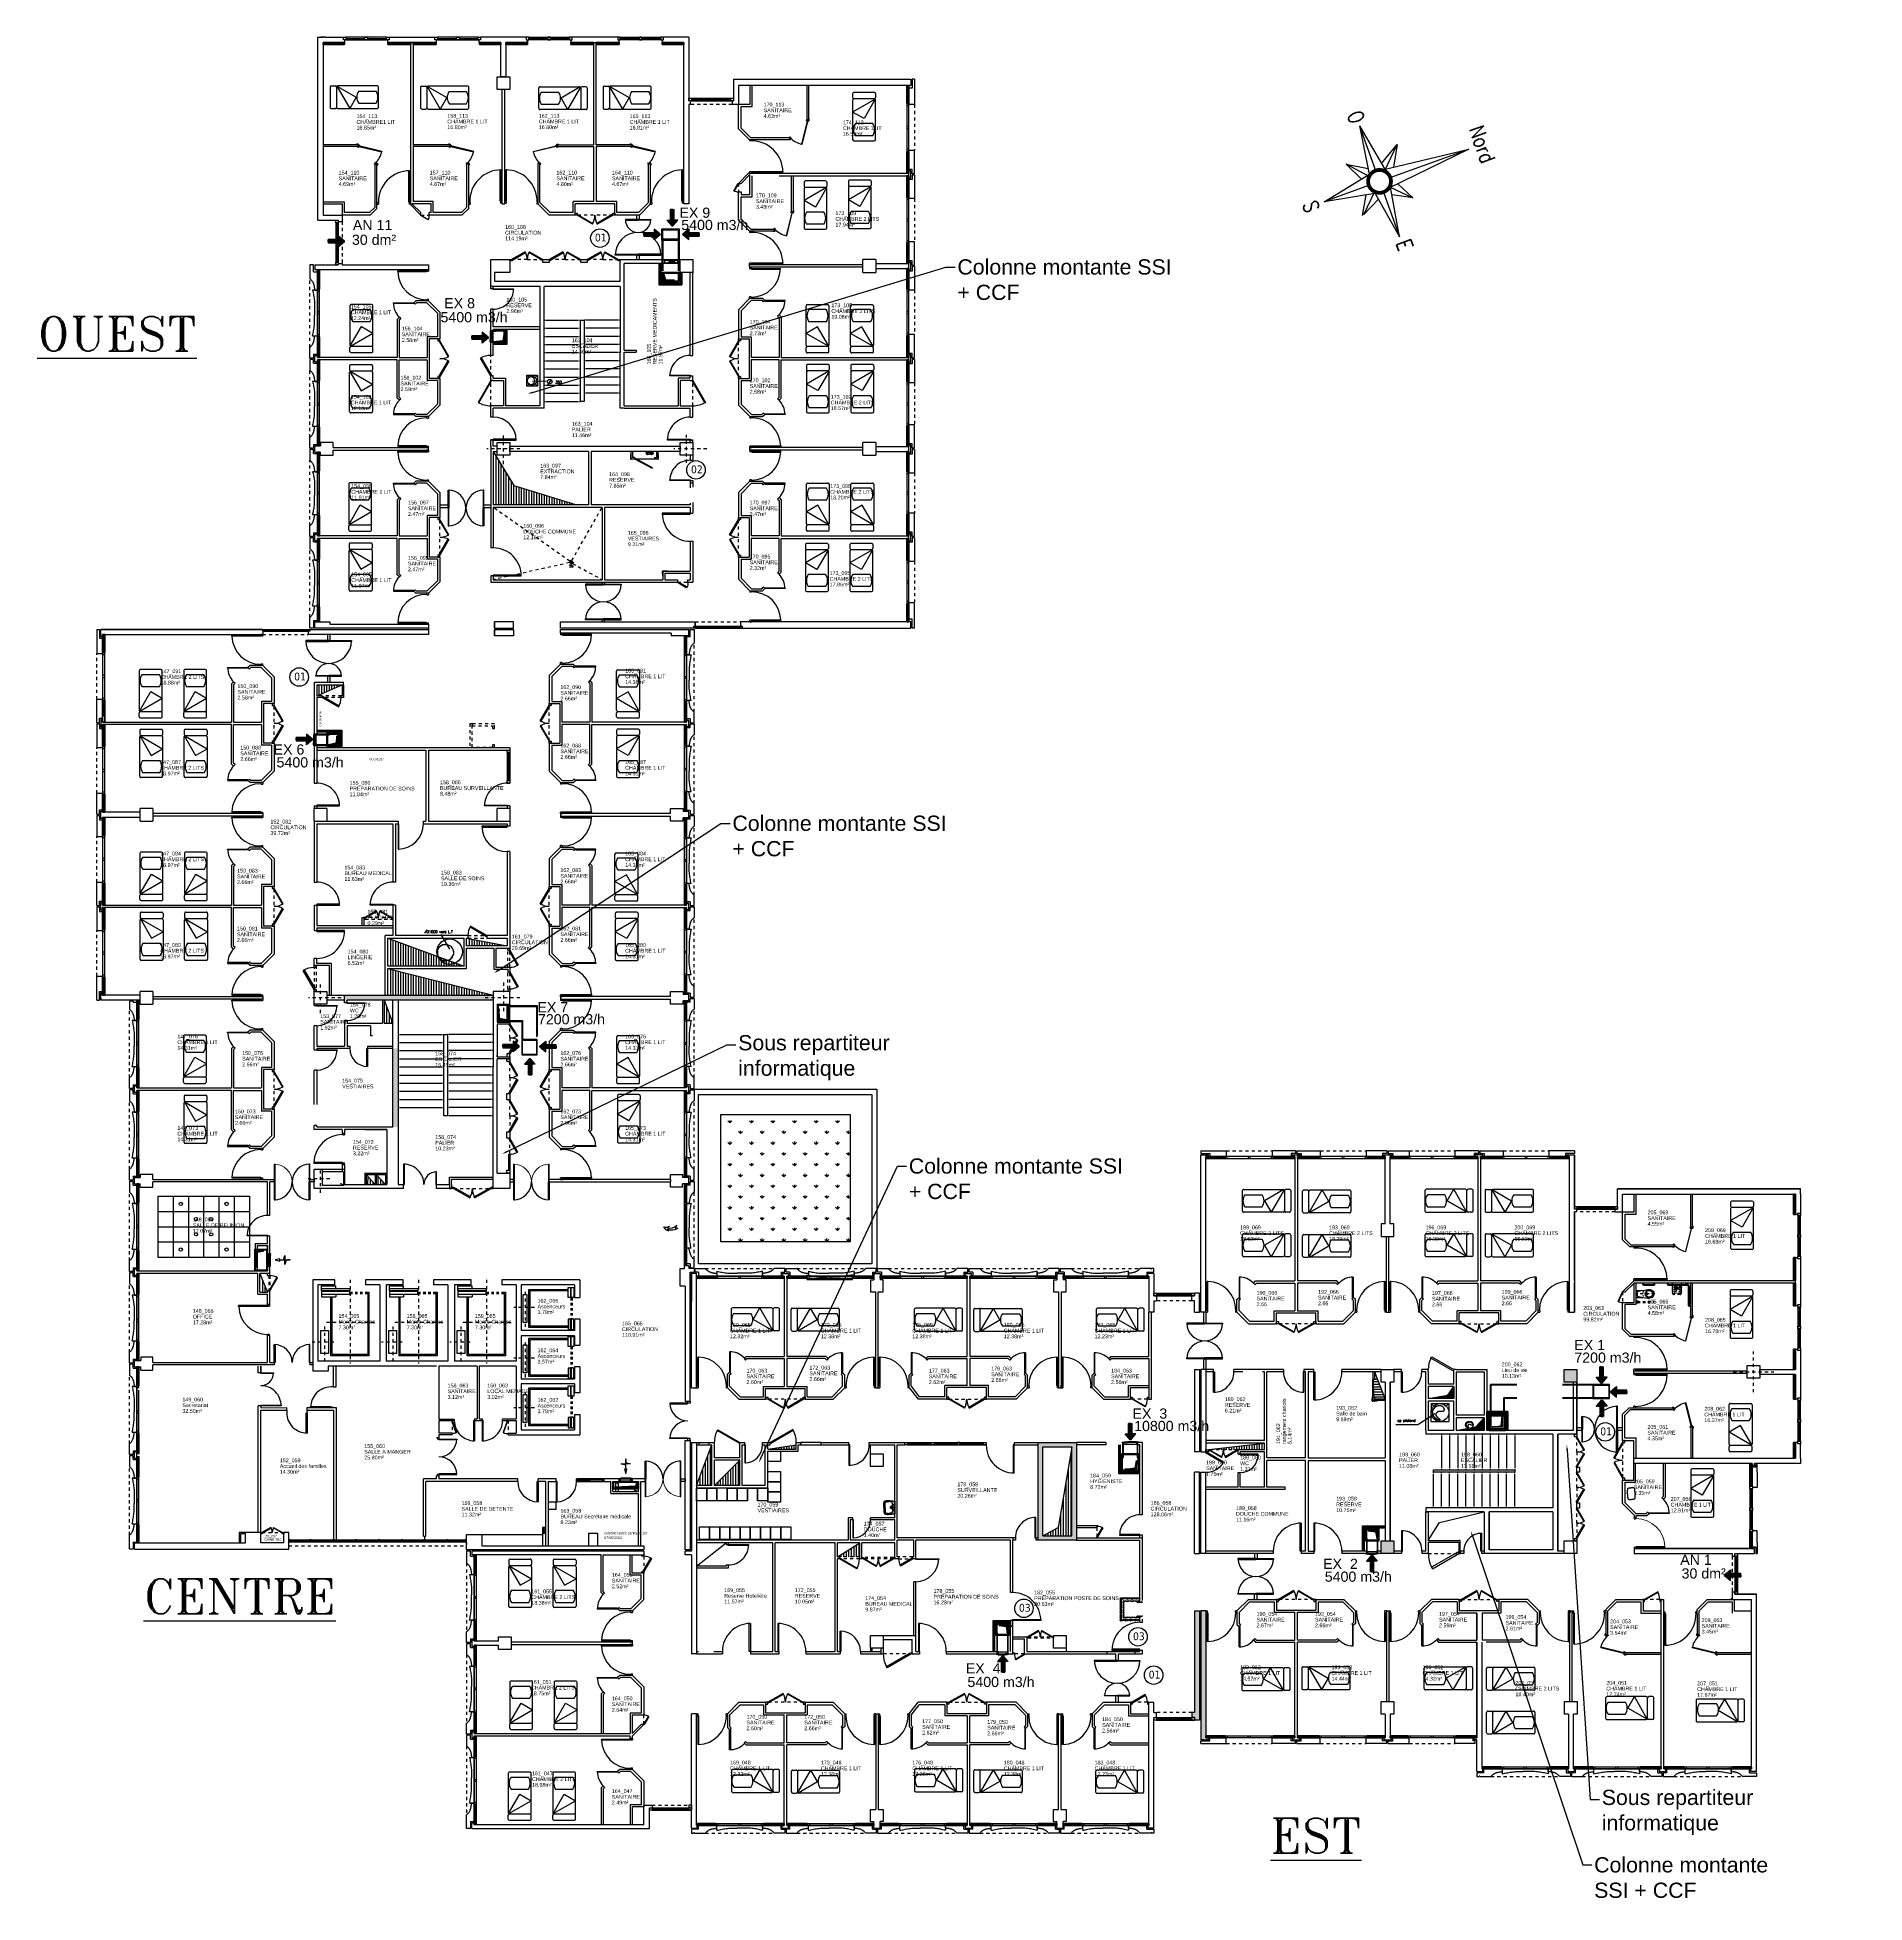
# Model space of a CAD drawing. Header units: millimetres. Extents: x -3.6 to 68.3, y -13.9 to 59.5.
import ezdxf
from ezdxf import colors
from ezdxf.entities.mleader import LeaderData, LeaderLine
from ezdxf.enums import TextEntityAlignment as Align
from ezdxf.math import Vec2, Vec3

# ---------------------------------------------------------------- set-up
doc = ezdxf.new("R2010")
doc.units = ezdxf.units.MM
for name, pattern in [('ACAD_ISO03W100', [30, 12, -18]), ('CACHÉ', [0.25, 0.125, -0.125]), ('CONTINU', [0]), ('HIDDEN2', [0.1875, 0.125, -0.0625]), ('POINTILLÉS', [0.1, 0.05, -0.05])]:
    doc.linetypes.add(name, pattern=pattern)
for name, color, linetype in [('001 mur', 7, 'Continuous'), ('001 Murs', 7, 'Continuous'), ('001axes', 1, 'Continuous'), ('001murs', 7, 'Continuous'), ('002 poteaux', 7, 'Continuous'), ('003 murs porteurs', 7, 'Continuous'), ('003 porte', 7, 'Continuous'), ('004 cloisons', 7, 'Continuous'), ('004 isolation', 8, 'Continuous'), ('005 Portes', 7, 'Continuous'), ('005Portes', 7, 'Continuous'), ('007 Fenêtre', 7, 'Continuous'), ('008 electrique', 7, 'Continuous'), ('01-PRESENTATION', 7, 'Continuous'), ('011 S1', 30, 'Continuous'), ('100 tx_rep_local', 7, 'Continuous'), ('312 Extraction annexe cuisine', 8, 'Continuous'), ('313 Extraction morgue', 8, 'Continuous'), ('317 Extraction rdc+1er', 8, 'Continuous'), ('32-Et futur', 30, 'Continuous'), ('321 extraction chaufferie', 8, 'Continuous'), ('400 Lits', 8, 'Continuous'), ('51-AN', 140, 'Continuous'), ('A1100 Espace-vert', 7, 'Continuous'), ('A_Etiqu_Local', 7, 'Continuous'), ('A_MUR_CLOIS', 7, 'CONTINU'), ('A_MURS_CLOI', 7, 'Continuous'), ('A_MURS_STRU', 7, 'CONTINU'), ('BEG-AN', 140, 'Continuous'), ('BEG-EXT', 10, 'Continuous'), ('ecoulement salle de bain', 9, 'CACHÉ'), ('equipement', 7, 'Continuous'), ('equipement sanitaire', 7, 'Continuous'), ('EXT', 10, 'Continuous'), ('faux plafonds', 253, 'Continuous'), ('futur', 30, 'Continuous'), ('PLAN05', 7, 'Continuous'), ("Protection d'angle", 7, 'Continuous'), ('TXT futur', 30, 'Continuous'), ('vide', 3, 'Continuous')]:
    doc.layers.add(name, color=color, linetype=linetype)
doc.layers.add('A_PORT', color=7, linetype='Continuous', lineweight=0)
doc.layers.add('A_PORTE', color=7, linetype='CONTINU', lineweight=0)
doc.styles.add('Annotation', font='tahoma.ttf')
doc.styles.add('ARIAL', font='arial.ttf')
doc.styles.add('Attribut', font='arial.ttf')
doc.styles.add('COMPLEX', font='COMPLEX')
doc.styles.add('ROMANS', font='ROMANS')
doc.styles.add('ROMANT', font='ROMANT')
doc.styles.get("Standard").update_dxf_attribs({"font": 'arial.ttf'})
pattern_1 = [(236.2384066, (13159.56519, 3415.34125), (0.03117589424, -0.02084019238), [])]
pattern_2 = [(45, (-145.07485, -56.446555), (-0.0176776695, 0.0176776695), [])]
pattern_3 = [(315, (-48.991925, 225.843677), (0.0176776695, 0.0176776695), [])]
pattern_4 = [(45, (-145.07485, -56.446555), (-0.0176776695, 0.0176776695), [])]

# ---------------------------------------------------------------- blocks, each defined once
blk = doc.blocks.new('GEMETO-G8')
at = {"layer": 'PLAN05', "color": 7, "linetype": 'Continuous'}
for p, q in [((782.24, 5926.03), (786.26, 5919.11)), ((782.24, 5926.03), (783.82, 5918.16)), ((782.24, 5926.03), (784.78, 5918.98)), ((785.7, 5920.08), (788.15, 5923.11)), ((786.17, 5918.91), (788.15, 5923.11)), ((788.15, 5923.11), (787.61, 5919.54)), ((785.64, 5919.07), (799.44, 5922.34)), ((799.44, 5922.34), (786.85, 5916.22)), ((787.09, 5917.9), (799.43, 5922.36)), ((776.68, 5914.06), (784.24, 5918.67)), ((780.15, 5919.98), (783.59, 5919.31)), ((782.55, 5917.64), (780.15, 5919.98)), ((783.76, 5918.04), (780.15, 5919.98)), ((776.66, 5914.13), (783.7, 5916.68)), ((785.28, 5915.49), (776.68, 5914.06)), ((782.71, 5911.91), (783.31, 5915.17)), ((784.61, 5915.67), (782.85, 5912.04)), ((785.22, 5914.47), (782.85, 5912.04)), ((784.7, 5915.4), (788.55, 5908.55)), ((786.01, 5915.6), (788.55, 5908.55)), ((786.98, 5916.43), (790.66, 5914.69)), ((788.55, 5908.55), (787.1, 5916.38)), ((790.66, 5914.69), (787.32, 5915.18)), ((788.29, 5916.92), (790.66, 5914.69))]:
    blk.add_line(p, q, dxfattribs=at)
at = {"layer": 'PLAN05', "color": 7, "linetype": 'Continuous', "const_width": 0.6}
blk.add_lwpolyline([(783.6, 5917.41, 1), (787.19, 5917.17, 1)], format="xyb", close=True, dxfattribs=at)
at = {"layer": 'PLAN05', "color": 7, "linetype": 'Continuous', "style": 'COMPLEX', "width": 0.8}
blk.add_text('O', height=2.4, rotation=289.8655, dxfattribs=at).set_placement((780.87, 5926.15), align=Align.RIGHT)
for s, p in [('Nord', (800.44, 5922.73)), ('S', (773.49, 5912.93))]:
    blk.add_text(s, height=2.4, rotation=289.8655, dxfattribs=at).set_placement(p, align=Align.CENTER)
blk.add_text('E', height=2.4, rotation=289.8655, dxfattribs=at).set_placement((787.97, 5907.61))
blk = doc.blocks.new('A_Etiqu_Local')
at = {"style": 'Attribut', "flags": 1}
for tag, p in [('CODE_HOPITAL', (-0.446, 1.632)), ('CODE_SITE', (-0.446, 1.407)), ('CODE_BATIMENT', (-0.446, 1.182)), ('CODE_SECTEUR', (-0.446, 0.957)), ('CODE_ETAGE', (-0.446, 0.732)), ('NOM_NORMALISE', (-0.446, -0.843)), ('VOLUME', (-0.446, -1.518)), ('SECTEUR_ACTIVITE', (-0.446, -1.068)), ('SOUS_SECTEUR_ACTIVITE', (-0.446, -1.293)), ('SERVICE', (-0.446, -1.743)), ('CODE_UG', (-0.446, -1.968)), ('CODE_UA', (-0.446, -2.193)), ('CODE_POLE', (-0.446, -2.418)), ('OCCUPANT_EXTERNE', (-0.446, -2.643)), ('DISPONIBILITE', (-0.446, -2.868)), ('ACCES_HANDICAPES', (-0.446, -3.093)), ('AMIANTE', (-0.446, -3.768)), ('NATURE_SOL', (-0.446, -3.318)), ('RISQUE_LABORATOIRE', (-0.446, -3.543))]:
    blk.add_attdef(tag, p, '', height=0.15, dxfattribs=at)
at = {"layer": 'A_Etiqu_Local', "style": 'Attribut'}
for tag, p in [('CODE_PIECE', (-0.446, 0.282)), ('NOM_USAGE', (-0.446, 0.057)), ('SURFACE', (-0.446, -0.168))]:
    blk.add_attdef(tag, p, '', height=0.15, dxfattribs=at)
blk = doc.blocks.new('new-FLECHE DF-csd')
blk.add_hatch(color=256).paths.add_polyline_path([(0, -0.018), (0, 0.018), (-0.254, 0.232), (-0.254, 0.078), (-0.7, 0.078), (-0.7, 0.018), (-0.7, 0), (-0.7, -0.018), (-0.7, -0.078), (-0.254, -0.078), (-0.254, -0.232)])
for p, q in [((-0.254, 0.078), (-0.7, 0.078)), ((-0.7, 0.018), (-0.7, 0.078)), ((-0.7, 0.018), (-0.7, 0)), ((-0.7, -0.018), (-0.7, 0)), ((0, 0.018), (-0.254, 0.232)), ((-0.254, 0.232), (-0.254, 0.078)), ((0, 0.018), (0, -0.018)), ((-0.7, -0.018), (-0.7, -0.078)), ((-0.254, -0.078), (-0.7, -0.078)), ((0, -0.018), (-0.254, -0.232)), ((-0.254, -0.232), (-0.254, -0.078))]:
    blk.add_line(p, q)
blk = doc.blocks.new('A$C1A661C90')
at = {"layer": 'EXT'}
h = blk.add_hatch(color=256, dxfattribs=at)
h.paths.add_polyline_path([(2.95, 0.64), (5.91, 1.27), (0, 1.27)])
h.paths.add_polyline_path([(0, 0), (5.91, 0), (2.95, 0.64)])
for p, q in [((5.91, 0), (0, 1.27)), ((0, 0), (5.91, 1.27))]:
    blk.add_line(p, q, dxfattribs=at)
blk.add_lwpolyline([(0, 1.27), (5.91, 1.27), (5.91, 0), (0, 0)], close=True, dxfattribs=at)
blk = doc.blocks.new('FLECHE DF-csd')
blk.add_hatch(color=256).paths.add_polyline_path([(0, -18), (0, 18), (-254, 232), (-254, 78), (-700, 78), (-700, 18), (-700, 0), (-700, -18), (-700, -78), (-254, -78), (-254, -232)])
for p, q in [((-254, 78), (-700, 78)), ((-700, 18), (-700, 78)), ((-700, 18), (-700, 0)), ((-700, -18), (-700, 0)), ((0, 18), (-254, 232)), ((-254, 232), (-254, 78)), ((0, 18), (0, -18)), ((-700, -18), (-700, -78)), ((-254, -78), (-700, -78)), ((0, -18), (-254, -232)), ((-254, -232), (-254, -78))]:
    blk.add_line(p, q)
blk = doc.blocks.new('FLECHE-SOUFFLAGE')
at = {"color": 0}
for centre, radius, start, end in [((0.369, 0.059), 0.516, 125.48411, 186.58492), ((0.062, -0.025), 0.207, 130.97866, 173.05607), ((0.132, 0.16), 0.208, 188.10338, 230.6064), ((0.289, 0.145), 0.458, 93.87329, 136.06855), ((0.037, 0.322), 0.161, 78.08906, 118.75932), ((0.422, 0.138), 0.444, 133.79091, 198.13051), ((0.349, 0.435), 0.235, 174.09964, 204.81768), ((0.497, 0.33), 0.362, 131.32753, 179.11601)]:
    blk.add_arc(centre, radius, start, end, dxfattribs=at)
blk = doc.blocks.new('A$C0B3801A5')
for p, q in [((0, -0.431), (-0.173, -0.381)), ((-0.173, -0.381), (0, -0.381)), ((0, -0.181), (0, -0.581)), ((0, -0.331), (0.173, -0.381)), ((0.173, -0.381), (0, -0.381)), ((0, -0.581), (0, -0.481))]:
    blk.add_line(p, q)
blk.add_lwpolyline([(0, 0), (-0.049, -0.181), (0, -0.181), (0.049, -0.181), (0, 0)], close=True)

msp = doc.modelspace()

# ---------------------------------------------------------------- hatches: boundary and pattern name
at = {"layer": '001murs'}
for points in [[(20.462, 43.167, 0.746825), (20.345, 43.132, 0.144935), (20.355, 43.098)], [(20.462, 43.167, 0.746825), (20.345, 43.132, 0.144935), (20.355, 43.098)], [(20.611, 43.169, 0.746825), (20.494, 43.134, 0.144935), (20.504, 43.099)], [(20.611, 43.169, 0.746825), (20.494, 43.134, 0.144935), (20.504, 43.099)]]:
    msp.add_hatch(color=8, dxfattribs=at).paths.add_polyline_path(points)
at = {"layer": '32-Et futur'}
h = msp.add_hatch(color=8, dxfattribs=at)
h.dxf.hatch_style = 1
h.paths.add_polyline_path([(14.325, 21.8), (8.473, 21.8), (8.473, 21.499), (8.573, 21.499), (8.573, 21.5), (8.573, 21.6), (10.025, 21.6), (10.375, 21.6), (14.325, 21.6)])
h = msp.add_hatch(color=8, dxfattribs=at)
h.dxf.hatch_style = 1
h.paths.add_polyline_path([(10.575, 19.709), (10.375, 19.709), (10.375, 16.62), (10.575, 16.62)])
h = msp.add_hatch(color=8, dxfattribs=at)
h.dxf.hatch_style = 1
h.paths.add_polyline_path([(56.975, 7.074), (56.475, 7.074), (56.475, 6.574), (56.975, 6.574)])
h.paths.add_polyline_path([(49.775, 0.324), (49.423, 0.324), (49.275, 0.324), (49.275, -0.176), (49.775, -0.176)])
h = msp.add_hatch(color=8, dxfattribs=at)
h.dxf.hatch_style = 1
h.paths.add_polyline_path([(37.275, 3.174), (37.275, 4.2), (35.775, 4.2), (35.775, 0.35), (37.275, 0.35)])
h.paths.add_polyline_path([(37.1, 0.525), (35.95, 0.525), (35.95, 4.025), (37.1, 4.025), (37.1, 3.174)], flags=16)
h.paths.add_polyline_path([(36.553, 0.852), (36.553, 0.849), (36.553, 0.849)], flags=0)
h = msp.add_hatch(color=8, dxfattribs=at)
h.dxf.hatch_style = 1
h.paths.add_polyline_path([(42.125, -2.501), (42.125, -2.426), (41.925, -2.426), (41.925, -6.426), (41.825, -6.426), (41.825, -6.626), (41.925, -6.626), (41.925, -6.726), (42.125, -6.726)])
h.paths.add_polyline_path([(42.375, -2.426), (42.175, -2.426), (42.175, -2.501), (42.175, -7.5), (42.475, -7.5), (42.475, -7.425), (42.375, -7.425), (42.375, -7.345)])
at = {"layer": 'BEG-EXT', "lineweight": 9}
h = msp.add_hatch(dxfattribs=at)
h.set_pattern_fill('ANSI31', color=8, scale=0.2, style=0)
h.set_pattern_definition(pattern_4)
h.paths.add_polyline_path([(5.435, 11.81), (4.935, 11.81), (4.935, 10.95), (5.435, 10.95), (5.435, 11.128), (5.405, 11.128), (5.405, 10.98), (4.965, 10.98), (4.965, 11.78), (5.405, 11.78), (5.405, 11.632), (5.435, 11.632)])
h.paths.add_polyline_path([(5.435, 11.632), (5.405, 11.632), (5.405, 11.602), (5.435, 11.602)], flags=17)
h.paths.add_polyline_path([(5.535, 11.632), (5.435, 11.632), (5.435, 11.602), (5.535, 11.602)])
h.paths.add_polyline_path([(5.435, 11.158), (5.405, 11.158), (5.405, 11.128), (5.435, 11.128)], flags=17)
h.paths.add_polyline_path([(5.535, 11.158), (5.435, 11.158), (5.435, 11.128), (5.435, 11.128), (5.535, 11.128)])
at = {"layer": 'BEG-EXT', "ltscale": 0.01}
for points in [[(5.296, 11.736), (5.009, 11.731), (5.011, 11.068), (5.049, 11.692)], [(5.296, 11.736), (5.009, 11.731), (5.011, 11.068), (5.049, 11.692)], [(19.113, 2.439), (19.96, 2.444), (19.96, 2.604), (19.921, 2.483)], [(19.113, 2.439), (19.96, 2.444), (19.96, 2.604), (19.921, 2.483)]]:
    msp.add_hatch(color=8, dxfattribs=at).paths.add_polyline_path(points)
at = {"layer": 'BEG-EXT', "lineweight": 9}
h = msp.add_hatch(dxfattribs=at)
h.set_pattern_fill('ANSI31', color=8, scale=0.2, style=0)
h.set_pattern_definition(pattern_4)
h.paths.add_polyline_path([(19.283, 2.665), (19.035, 2.665), (19.035, 2.365), (20.035, 2.365), (20.035, 2.665), (19.787, 2.665), (19.787, 2.635), (20.005, 2.635), (20.005, 2.395), (19.065, 2.395), (19.065, 2.635), (19.283, 2.635)])
h.paths.add_polyline_path([(19.313, 2.665), (19.283, 2.665), (19.283, 2.635), (19.313, 2.635)], flags=17)
h.paths.add_polyline_path([(19.313, 2.765), (19.283, 2.765), (19.283, 2.665), (19.313, 2.665)])
h.paths.add_polyline_path([(19.787, 2.665), (19.757, 2.665), (19.757, 2.635), (19.787, 2.635)], flags=17)
h.paths.add_polyline_path([(19.787, 2.765), (19.757, 2.765), (19.757, 2.665), (19.787, 2.665)])
at = {"layer": 'EXT', "lineweight": 9}
h = msp.add_hatch(dxfattribs=at)
h.set_pattern_fill('ANSI31', color=8, scale=0.3, angle=551.23841, style=0)
h.set_pattern_definition([(236.238407, (-145.07485, -56.756518), (0.031175894, -0.0208401924), [])])
h.paths.add_polyline_path([(21.745, 50.25), (21.675, 50.25), (21.675, 49.83), (20.915, 49.83), (20.915, 50.6), (20.845, 50.6), (20.845, 49.76), (21.745, 49.76)])
h.paths.add_polyline_path([(21.635, 50.19), (21.595, 50.19), (21.595, 49.91), (20.995, 49.91), (20.995, 50.21), (21.595, 50.21), (21.595, 50.19), (21.635, 50.19), (21.635, 50.25), (20.955, 50.25), (20.955, 49.87), (21.635, 49.87)], flags=17)
at = {"layer": 'EXT', "ltscale": 0.01}
for points in [[(21.454, 49.937), (21.052, 49.941), (21.035, 50.18), (21.108, 49.971)], [(21.454, 49.937), (21.052, 49.941), (21.035, 50.18), (21.108, 49.971)], [(14.423, 47.531), (14.758, 47.53), (14.758, 47.91), (14.703, 47.56)], [(7.886, 31.674), (8.173, 31.679), (8.171, 32.009), (8.133, 31.718)], [(7.886, 31.674), (8.173, 31.679), (8.171, 32.009), (8.133, 31.718)], [(14.551, 21.26), (14.534, 20.843), (14.846, 20.833), (14.573, 20.883)], [(14.551, 21.26), (14.534, 20.843), (14.846, 20.833), (14.573, 20.883)], [(54.035, 5.233), (54.037, 4.818), (53.641, 4.818), (53.998, 4.858)], [(54.035, 5.233), (54.037, 4.818), (53.641, 4.818), (53.998, 4.858)], [(39.637, 3.487), (39.63, 3.164), (39.184, 3.149), (39.591, 3.204)], [(39.637, 3.487), (39.63, 3.164), (39.184, 3.149), (39.591, 3.204)], [(49.095, 0.431), (49.09, 0.718), (48.76, 0.717), (49.051, 0.678)], [(49.095, 0.431), (49.09, 0.718), (48.76, 0.717), (49.051, 0.678)], [(34.551, -3.289), (34.546, -3.002), (34.216, -3.003), (34.507, -3.042)], [(34.551, -3.289), (34.546, -3.002), (34.216, -3.003), (34.507, -3.042)]]:
    msp.add_hatch(color=8, dxfattribs=at).paths.add_polyline_path(points)
at = {"layer": 'EXT', "lineweight": 9}
h = msp.add_hatch(dxfattribs=at)
h.set_pattern_fill('ANSI31', color=8, scale=0.3, angle=551.23841, style=0)
h.set_pattern_definition([(236.2384066, (13159.56519, 3416.028558), (0.03117589424, -0.02084019238), [])])
h.paths.add_polyline_path([(14.225, 47.953), (14.225, 47.935), (14.315, 47.935), (14.315, 47.953)])
h.paths.add_polyline_path([(14.333, 47.953), (14.333, 47.935), (14.406, 47.935), (14.406, 47.953)])
h.paths.add_polyline_path([(14.315, 47.953), (14.315, 47.935), (14.333, 47.935), (14.333, 47.953)])
h.paths.add_polyline_path([(14.225, 47.521), (14.225, 47.503), (14.406, 47.503), (14.406, 47.521)])
h = msp.add_hatch(dxfattribs=at)
h.set_pattern_fill('ANSI31', color=8, scale=0.3, angle=551.23841, style=0)
h.set_pattern_definition([(236.238407, (-145.07485, -56.446555), (0.031175894, -0.0208401924), [])])
h.paths.add_polyline_path([(14.36, 47.976), (14.794, 47.976), (14.794, 47.48), (14.383, 47.48), (14.383, 47.503), (14.771, 47.503), (14.771, 47.953), (14.36, 47.953)])
h = msp.add_hatch(dxfattribs=at)
h.set_pattern_fill('ANSI31', color=8, scale=0.2, angle=-90, style=0)
h.set_pattern_definition(pattern_3)
h.paths.add_polyline_path([(7.275, 32.052), (7.873, 32.052), (7.873, 32.08), (7.275, 32.08)])
h.paths.add_polyline_path([(7.275, 31.63), (7.873, 31.63), (7.873, 31.658), (7.275, 31.658)])
h = msp.add_hatch(dxfattribs=at)
h.set_pattern_fill('ANSI31', color=8, scale=0.2, angle=-90, style=0)
h.set_pattern_definition(pattern_3)
h.paths.add_polyline_path([(8.217, 32.08), (8.217, 31.63), (7.815, 31.63), (7.775, 31.63), (7.775, 31.59), (8.257, 31.59), (8.257, 32.12), (7.775, 32.12), (7.775, 32.08), (7.873, 32.08)], flags=17)
h.paths.add_polyline_path([(8.297, 31.55), (8.367, 31.55), (8.367, 32.23), (7.375, 32.23), (7.375, 32.16), (8.297, 32.16)])
h = msp.add_hatch(dxfattribs=at)
h.set_pattern_fill('ANSI31', color=8, scale=0.3, angle=551.23841, style=0)
h.set_pattern_definition(pattern_1)
h.paths.add_polyline_path([(14.513, 21.4), (14.725, 21.4), (14.725, 21.43), (14.485, 21.43), (14.485, 20.77), (14.898, 20.77), (14.898, 21.43), (14.725, 21.43), (14.725, 21.4), (14.869, 21.4), (14.869, 20.8), (14.513, 20.8)])
h.paths.add_polyline_path([(14.435, 21.011), (15.24, 21.011), (15.24, 21.166), (14.435, 21.166)], flags=9)
h.paths.add_polyline_path([(14.429, 21.129), (15.037, 21.129), (15.037, 21.321), (14.429, 21.321)], flags=9)
h = msp.add_hatch(dxfattribs=at)
h.set_pattern_fill('ANSI31', color=8, scale=0.3, angle=551.23841, style=0)
h.set_pattern_definition(pattern_1)
h.paths.add_polyline_path([(14.926, 20.82), (14.975, 20.82), (14.975, 21.45), (14.926, 21.45)])
h = msp.add_hatch(dxfattribs=at)
h.set_pattern_fill('ANSI31', color=8, scale=0.3, angle=551.23841, style=0)
h.set_pattern_definition(pattern_1)
h.paths.add_polyline_path([(53.517, 5.326), (54.169, 5.326), (54.169, 4.674), (53.517, 4.674)], flags=16)
h.paths.add_polyline_path([(53.567, 5.276), (54.119, 5.276), (54.119, 5.25), (54.119, 4.724), (53.567, 4.724)], flags=0)
h.paths.add_polyline_path([(53.593, 5.25), (54.093, 5.25), (54.093, 4.75), (53.593, 4.75)], flags=0)
h.paths.add_polyline_path([(53.641, 4.818), (53.998, 4.858), (54.035, 5.233), (54.037, 4.818)], flags=0)
h.paths.add_polyline_path([(53.43, 4.674), (54.257, 4.674), (54.257, 5.414), (53.43, 5.414)])
h = msp.add_hatch(dxfattribs=at)
h.set_pattern_fill('ANSI31', color=8, scale=0.3, angle=90, style=0)
h.set_pattern_definition([(135, (13159.56519, 3415.34125), (-0.02651650429, -0.02651650429), [])])
h.paths.add_polyline_path([(39.015, 4.099), (38.945, 4.099), (38.945, 2.959), (39.775, 2.959), (39.775, 3.029), (39.015, 3.029)])
h.paths.add_polyline_path([(39.095, 3.709), (39.095, 3.749), (39.055, 3.749), (39.055, 3.069), (39.735, 3.069), (39.735, 3.749), (39.695, 3.749), (39.695, 3.666), (39.695, 3.109), (39.095, 3.109)], flags=17)
h = msp.add_hatch(dxfattribs=at)
h.set_pattern_fill('ANSI31', color=8, scale=0.2, angle=180, style=0)
h.set_pattern_definition([(225, (233.384168, 60.470443), (0.0176776695, -0.0176776695), [])])
h.paths.add_polyline_path([(39.667, 4.2), (39.667, 3.605), (39.695, 3.605), (39.695, 4.2)])
h.paths.add_polyline_path([(39.095, 4.2), (39.095, 3.605), (39.123, 3.605), (39.123, 4.2)])
h = msp.add_hatch(dxfattribs=at)
h.set_pattern_fill('ANSI31', color=8, scale=0.2, style=0)
h.set_pattern_definition(pattern_2)
h.paths.add_polyline_path([(48.609, 0.842), (49.423, 0.842), (49.423, 0.912), (48.539, 0.912), (48.539, -0.076), (48.609, -0.076)])
h.paths.add_polyline_path([(48.689, 0.762), (49.139, 0.762), (49.139, 0.36), (49.139, 0.32), (49.179, 0.32), (49.179, 0.802), (48.649, 0.802), (48.649, 0.32), (48.689, 0.32), (48.689, 0.419)], flags=17)
h = msp.add_hatch(dxfattribs=at)
h.set_pattern_fill('ANSI31', color=8, scale=0.2, style=0)
h.set_pattern_definition(pattern_2)
h.paths.add_polyline_path([(48.717, -0.176), (48.717, 0.419), (48.689, 0.419), (48.689, -0.176)])
h.paths.add_polyline_path([(49.139, -0.176), (49.139, 0.419), (49.111, 0.419), (49.111, -0.176)])
h = msp.add_hatch(dxfattribs=at)
h.set_pattern_fill('ANSI31', color=8, scale=0.2, style=0)
h.set_pattern_definition([(45, (-159.618764, -60.166483), (-0.0176776695, 0.0176776695), [])])
h.paths.add_polyline_path([(34.145, -2.958), (34.595, -2.958), (34.595, -3.36), (34.595, -3.4), (34.635, -3.4), (34.635, -2.918), (34.105, -2.918), (34.105, -3.4), (34.145, -3.4), (34.145, -3.301)], flags=17)
h.paths.add_polyline_path([(34.675, -2.878), (34.675, -2.808), (33.995, -2.808), (33.995, -4.026), (34.065, -4.026), (34.065, -2.878)])
h = msp.add_hatch(dxfattribs=at)
h.set_pattern_fill('ANSI31', color=8, scale=0.2, style=0)
h.set_pattern_definition([(45, (-159.618764, -60.396483), (-0.0176776695, 0.0176776695), [])])
h.paths.add_polyline_path([(34.173, -4.126), (34.173, -3.301), (34.145, -3.301), (34.145, -4.126)])
h.paths.add_polyline_path([(34.595, -4.126), (34.595, -3.301), (34.567, -3.301), (34.567, -4.126)])

# ---------------------------------------------------------------- linework, layer by layer
at = {"color": 8, "linetype": 'Continuous'}
for p, q in [((59.542, 10.458), (59.542, 10.474)), ((59.542, 10.458), (59.613, 10.458)), ((59.561, 10.458), (59.561, 10.434)), ((59.594, 10.458), (59.594, 10.434)), ((59.611, 10.417), (60.015, 10.417)), ((59.611, 10.384), (60.015, 10.384)), ((59.613, 10.458), (59.613, 10.474)), ((59.98, 10.474), (60.051, 10.474)), ((59.98, 10.458), (59.98, 10.474)), ((59.98, 10.458), (60.051, 10.458)), ((59.98, 10.458), (60.051, 10.458)), ((59.999, 10.458), (59.999, 10.417)), ((60.032, 10.458), (60.032, 10.417)), ((60.051, 10.458), (60.051, 10.474)), ((60.511, 10.457), (60.511, 10.474)), ((60.511, 10.457), (60.582, 10.457)), ((60.53, 10.457), (60.53, 10.434)), ((60.563, 10.457), (60.563, 10.434)), ((60.58, 10.417), (61.254, 10.417)), ((60.58, 10.384), (61.32, 10.384)), ((60.582, 10.457), (60.582, 10.474)), ((60.906, 10.18), (60.906, 10.365)), ((61.236, 10.474), (61.306, 10.474)), ((61.236, 10.457), (61.236, 10.474)), ((61.236, 10.457), (61.306, 10.457)), ((61.236, 10.457), (61.306, 10.457)), ((61.254, 10.457), (61.254, 10.417)), ((61.287, 10.457), (61.287, 10.417)), ((61.287, 10.417), (61.32, 10.417)), ((61.306, 10.457), (61.306, 10.474)), ((61.37, 9.594), (61.37, 10.334)), ((61.403, 10.302), (61.403, 10.334)), ((61.443, 10.302), (61.403, 10.302)), ((61.443, 10.25), (61.443, 10.321)), ((61.443, 10.25), (61.443, 10.321)), ((61.443, 10.321), (61.46, 10.321)), ((61.46, 10.25), (61.46, 10.321)), ((59.305, 9.767), (59.326, 9.767)), ((59.305, 9.689), (59.326, 9.689)), ((59.309, 10.192), (59.579, 10.185)), ((59.309, 9.902), (59.579, 9.91)), ((59.326, 9.767), (59.326, 9.689)), ((59.326, 9.767), (59.384, 9.767)), ((59.326, 9.751), (59.384, 9.751)), ((59.326, 9.704), (59.384, 9.704)), ((59.326, 9.689), (59.384, 9.689)), ((59.337, 9.751), (59.337, 9.704)), ((59.35, 10.141), (59.52, 10.175)), ((59.35, 10.141), (59.35, 9.954)), ((59.35, 9.954), (59.52, 9.92)), ((59.377, 9.751), (59.377, 9.744)), ((59.377, 9.711), (59.377, 9.704)), ((59.384, 9.767), (59.384, 9.751)), ((59.384, 9.704), (59.384, 9.689)), ((59.567, 10.125), (59.591, 10.125)), ((59.567, 9.97), (59.591, 9.97)), ((59.579, 10.185), (59.77, 10.221)), ((59.579, 10.137), (59.579, 10.113)), ((59.579, 9.958), (59.579, 9.982)), ((59.579, 9.91), (59.77, 9.874)), ((59.737, 10.081), (59.678, 10.09)), ((59.737, 10.014), (59.679, 10.005)), ((59.758, 10.056), (59.758, 10.039)), ((60.814, 10.273), (60.998, 10.273)), ((61.443, 10.269), (61.403, 10.269)), ((61.403, 9.594), (61.403, 10.269)), ((61.443, 9.577), (61.42, 9.577)), ((61.443, 9.544), (61.42, 9.544)), ((61.443, 10.25), (61.46, 10.25)), ((61.443, 9.596), (61.46, 9.596)), ((61.443, 9.525), (61.443, 9.596)), ((61.443, 9.525), (61.46, 9.525)), ((38.99, -1.912), (39.06, -1.982)), ((38.99, -1.96), (39.06, -2.03)), ((38.99, -2.009), (39.06, -2.079)), ((38.99, -2.058), (39.06, -2.128)), ((38.99, -2.107), (39.06, -2.177)), ((38.99, -2.156), (39.06, -2.226)), ((39.028, -1.901), (39.098, -1.971)), ((39.077, -1.901), (39.147, -1.971)), ((39.106, -2.056), (39.152, -2.102)), ((39.106, -2.056), (39.152, -2.102)), ((39.106, -2.105), (39.152, -2.151)), ((39.106, -2.105), (39.152, -2.151)), ((39.106, -2.154), (39.152, -2.2)), ((39.106, -2.154), (39.152, -2.2)), ((39.116, -2.017), (39.162, -2.063)), ((39.116, -2.017), (39.162, -2.063)), ((39.126, -1.901), (39.196, -1.971)), ((39.165, -2.017), (39.211, -2.063)), ((39.165, -2.017), (39.211, -2.063)), ((39.175, -1.901), (39.245, -1.971)), ((39.214, -2.017), (39.26, -2.063)), ((39.214, -2.017), (39.26, -2.063)), ((39.224, -1.901), (39.294, -1.971)), ((39.263, -2.017), (39.309, -2.063)), ((39.263, -2.017), (39.309, -2.063)), ((39.273, -1.901), (39.343, -1.971)), ((39.311, -2.017), (39.358, -2.063)), ((39.311, -2.017), (39.358, -2.063)), ((39.322, -1.901), (39.392, -1.971)), ((39.36, -2.017), (39.407, -2.063)), ((39.36, -2.017), (39.407, -2.063)), ((39.371, -1.901), (39.441, -1.971)), ((39.409, -2.017), (39.456, -2.063)), ((39.409, -2.017), (39.456, -2.063)), ((39.42, -1.901), (39.49, -1.971)), ((39.458, -2.017), (39.504, -2.063)), ((39.458, -2.017), (39.504, -2.063)), ((39.469, -1.901), (39.539, -1.971)), ((39.507, -2.017), (39.553, -2.063)), ((39.507, -2.017), (39.553, -2.063)), ((39.518, -1.901), (39.588, -1.971)), ((39.556, -2.017), (39.602, -2.063)), ((39.556, -2.017), (39.602, -2.063)), ((39.567, -1.901), (39.637, -1.971)), ((39.605, -2.017), (39.651, -2.063)), ((39.605, -2.017), (39.651, -2.063)), ((39.616, -1.901), (39.686, -1.971)), ((39.647, -2.063), (39.691, -2.107)), ((39.647, -2.063), (39.691, -2.107)), ((39.654, -2.017), (39.7, -2.063)), ((39.654, -2.017), (39.7, -2.063)), ((39.664, -1.901), (39.734, -1.971)), ((39.696, -2.063), (39.74, -2.107)), ((39.696, -2.063), (39.74, -2.107)), ((39.703, -2.017), (39.748, -2.062)), ((39.703, -2.017), (39.748, -2.062)), ((39.713, -1.901), (39.775, -1.963)), ((39.745, -2.063), (39.789, -2.107)), ((39.745, -2.063), (39.789, -2.107)), ((39.762, -1.901), (39.775, -1.914)), ((39.794, -2.063), (39.838, -2.107)), ((39.794, -2.063), (39.838, -2.107)), ((39.843, -2.063), (39.875, -2.095)), ((39.843, -2.063), (39.875, -2.095)), ((38.99, -2.205), (39.06, -2.275)), ((38.99, -2.254), (39.06, -2.324)), ((38.99, -2.303), (39.06, -2.373)), ((38.99, -2.352), (39.06, -2.422)), ((38.99, -2.401), (39.06, -2.471)), ((38.99, -2.45), (39.06, -2.52)), ((38.99, -2.499), (39.06, -2.569)), ((38.99, -2.548), (39.06, -2.618)), ((38.99, -2.597), (39.06, -2.667)), ((38.99, -2.646), (39.06, -2.716)), ((38.99, -2.695), (39.12, -2.826)), ((38.99, -2.744), (39.072, -2.826)), ((38.99, -2.793), (39.023, -2.826)), ((39.099, -2.756), (39.169, -2.826)), ((39.106, -2.203), (39.152, -2.249)), ((39.106, -2.203), (39.152, -2.249)), ((39.106, -2.252), (39.152, -2.298)), ((39.106, -2.252), (39.152, -2.298)), ((39.106, -2.301), (39.152, -2.347)), ((39.106, -2.301), (39.152, -2.347)), ((39.106, -2.35), (39.152, -2.396)), ((39.106, -2.35), (39.152, -2.396)), ((39.106, -2.399), (39.152, -2.445)), ((39.106, -2.399), (39.152, -2.445)), ((39.106, -2.448), (39.152, -2.494)), ((39.106, -2.448), (39.152, -2.494)), ((39.106, -2.497), (39.152, -2.543)), ((39.106, -2.497), (39.152, -2.543)), ((39.106, -2.546), (39.152, -2.592)), ((39.106, -2.546), (39.152, -2.592)), ((39.106, -2.595), (39.152, -2.641)), ((39.106, -2.595), (39.152, -2.641)), ((39.106, -2.644), (39.172, -2.709)), ((39.106, -2.644), (39.172, -2.709)), ((39.106, -2.693), (39.123, -2.709)), ((39.106, -2.693), (39.123, -2.709)), ((39.148, -2.756), (39.218, -2.826)), ((39.174, -2.663), (39.221, -2.709)), ((39.174, -2.663), (39.221, -2.709)), ((39.197, -2.756), (39.267, -2.826)), ((39.223, -2.663), (39.269, -2.709)), ((39.223, -2.663), (39.269, -2.709)), ((39.246, -2.756), (39.316, -2.826)), ((39.272, -2.663), (39.318, -2.709)), ((39.272, -2.663), (39.318, -2.709)), ((39.295, -2.756), (39.365, -2.826)), ((39.321, -2.663), (39.367, -2.709)), ((39.321, -2.663), (39.367, -2.709)), ((39.344, -2.756), (39.414, -2.826)), ((39.37, -2.663), (39.416, -2.709)), ((39.37, -2.663), (39.416, -2.709)), ((39.393, -2.756), (39.463, -2.826)), ((39.419, -2.663), (39.465, -2.709)), ((39.419, -2.663), (39.465, -2.709)), ((39.442, -2.756), (39.512, -2.826)), ((39.468, -2.663), (39.514, -2.709)), ((39.468, -2.663), (39.514, -2.709)), ((39.491, -2.756), (39.561, -2.826)), ((39.517, -2.663), (39.563, -2.709)), ((39.517, -2.663), (39.563, -2.709)), ((39.54, -2.756), (39.61, -2.826)), ((39.566, -2.663), (39.612, -2.709)), ((39.566, -2.663), (39.612, -2.709)), ((39.589, -2.756), (39.659, -2.826)), ((39.615, -2.663), (39.661, -2.709)), ((39.615, -2.663), (39.661, -2.709)), ((39.638, -2.756), (39.708, -2.826)), ((39.644, -2.648), (39.66, -2.663)), ((39.649, -2.619), (39.693, -2.663)), ((39.664, -2.663), (39.71, -2.709)), ((39.664, -2.663), (39.71, -2.709)), ((39.665, -2.619), (39.709, -2.663)), ((39.687, -2.756), (39.757, -2.826)), ((39.698, -2.619), (39.742, -2.663)), ((39.713, -2.663), (39.748, -2.699)), ((39.713, -2.663), (39.748, -2.699)), ((39.714, -2.619), (39.758, -2.663)), ((39.736, -2.756), (39.775, -2.795)), ((39.747, -2.619), (39.791, -2.663)), ((39.763, -2.619), (39.807, -2.663)), ((39.796, -2.619), (39.84, -2.663)), ((39.812, -2.619), (39.856, -2.663)), ((39.845, -2.619), (39.875, -2.65)), ((39.861, -2.619), (39.875, -2.634))]:
    msp.add_line(p, q, dxfattribs=at)
at = {"color": 8, "linetype": 'HIDDEN2', "ltscale": 0.5}
for p, q in [((60.733, 10.474), (60.733, 10.417)), ((60.733, 10.384), (60.733, 10.356)), ((61.092, 10.356), (60.733, 10.356)), ((61.092, 10.291), (60.733, 10.291)), ((60.733, 10.291), (60.733, 10.286)), ((61.092, 10.286), (60.733, 10.286)), ((60.74, 10.417), (60.74, 10.474)), ((61.085, 10.417), (61.085, 10.474)), ((61.092, 10.474), (61.092, 10.417)), ((61.092, 10.384), (61.092, 10.356)), ((61.092, 10.291), (61.092, 10.286)), ((61.092, 10.291), (61.092, 10.286)), ((59.369, 9.744), (59.993, 9.744)), ((59.369, 9.711), (59.993, 9.711)), ((61.092, 10.221), (60.733, 10.221)), ((60.733, 10.221), (60.733, 10.216)), ((61.092, 10.216), (60.733, 10.216)), ((61.092, 10.151), (60.733, 10.151)), ((60.733, 10.151), (60.733, 10.146)), ((61.092, 10.146), (60.733, 10.146)), ((61.092, 10.081), (60.733, 10.081)), ((60.74, 10.074), (60.74, 10.081)), ((60.773, 10.076), (60.773, 10.081)), ((60.773, 10.074), (60.773, 10.076)), ((61.035, 10.057), (60.79, 10.057)), ((61.035, 10.024), (60.79, 10.024)), ((61.052, 10.076), (61.052, 10.081)), ((61.052, 10.074), (61.052, 10.076)), ((61.085, 10.074), (61.085, 10.081)), ((61.092, 10.221), (61.092, 10.216)), ((61.092, 10.221), (61.092, 10.216)), ((61.092, 10.151), (61.092, 10.146)), ((61.092, 10.151), (61.092, 10.146))]:
    msp.add_line(p, q, dxfattribs=at)
at = {"color": 8, "linetype": 'HIDDEN2'}
msp.add_line((60.037, 10.047), (59.285, 10.047), dxfattribs=at)
at = {"color": 8}
for p, q in [((39.775, -2.876), (39.775, -2.663)), ((39.775, -2.876), (39.875, -2.876)), ((39.875, -2.876), (39.875, -2.75))]:
    msp.add_line(p, q, dxfattribs=at)
at = {"color": 8, "linetype": 'Continuous'}
for centre, radius in [((60.015, 10.401), 0.0165), ((60.906, 10.273), 0.055), ((59.579, 10.125), 0.008), ((59.579, 9.97), 0.008)]:
    msp.add_circle(centre, radius, dxfattribs=at)
for centre, radius, start, end in [((59.611, 10.434), 0.05, 180, 270), ((59.611, 10.434), 0.017, 180, 270), ((60.015, 10.427), 0.0189, 309.88813, 330.86494), ((60.58, 10.434), 0.05, 180, 270), ((60.58, 10.434), 0.017, 180, 270), ((61.271, 10.426), 0.0189, 209.13506, 330.86494), ((61.32, 10.334), 0.083, 360, 90), ((61.32, 10.334), 0.05, 360, 90), ((61.412, 10.285), 0.0189, 119.13506, 240.86494), ((59.376, 9.728), 0.0178, 111.92878, 248.07122), ((59.827, 10.048), 0.16, 154.7386, 205.27673), ((59.833, 10.048), 0.16, 164.61449, 195.64877), ((59.728, 10.095), 0.05, 135.91597, 154.7386), ((59.728, 10.001), 0.05, 205.27673, 223.69166), ((59.733, 10.056), 0.025, 0, 80.48257), ((59.733, 10.039), 0.025, 279.51743, 0), ((61.42, 9.594), 0.05, 180, 270), ((61.42, 9.594), 0.017, 180, 270)]:
    msp.add_arc(centre, radius, start, end, dxfattribs=at)
at = {"color": 8, "linetype": 'HIDDEN2', "ltscale": 0.5}
for centre, radius, start, end in [((60.846, 10.323), 0.117, 163.86503, 196.13497), ((60.846, 10.253), 0.117, 163.86503, 196.13497), ((60.98, 10.323), 0.117, 343.86503, 16.13497), ((60.98, 10.253), 0.117, 343.86503, 16.13497), ((59.987, 9.728), 0.0173, 287.79386, 72.20614), ((60.846, 10.183), 0.117, 163.86503, 196.13497), ((60.846, 10.113), 0.117, 163.86503, 196.13497), ((60.79, 10.074), 0.05, 180, 270), ((60.79, 10.074), 0.017, 180, 270), ((61.035, 10.074), 0.05, 270, 0), ((61.035, 10.074), 0.017, 270, 0), ((60.98, 10.183), 0.117, 343.86503, 16.13497), ((60.98, 10.113), 0.117, 343.86503, 16.13497)]:
    msp.add_arc(centre, radius, start, end, dxfattribs=at)
at = {"color": 8, "linetype": 'Continuous', "extrusion": (0, 0, -1)}
msp.add_ellipse((59.809, 10.047), major_axis=(-0.16, 0), ratio=0.859387, dxfattribs=at)
at = {"color": 8, "linetype": 'Continuous'}
for points, knots in [([(59.692, 10.13), (59.726, 10.165), (59.784, 10.183), (59.892, 10.166), (59.939, 10.13), (59.971, 10.041), (59.956, 9.99), (59.878, 9.923), (59.817, 9.91), (59.735, 9.931), (59.71, 9.947), (59.692, 9.966)], [0.692162, 0.692162, 0.692162, 0.692162, 1.75636, 1.75636, 2.841981, 2.841981, 3.927602, 3.927602, 5.013223, 5.013223, 5.598138, 5.598138, 5.598138, 5.598138]), ([(59.77, 10.221), (59.796, 10.226), (59.826, 10.226), (59.917, 10.208), (59.973, 10.166), (60.021, 10.052), (60.008, 9.984), (59.925, 9.891), (59.858, 9.866), (59.786, 9.871), (59.778, 9.872), (59.77, 9.874)], [1.357319, 1.357319, 1.357319, 1.357319, 1.801245, 1.801245, 2.798426, 2.798426, 3.795608, 3.795608, 4.792789, 4.792789, 4.916836, 4.916836, 4.916836, 4.916836])]:
    msp.add_open_spline(points, degree=3, knots=knots, dxfattribs=at)
at = {"layer": '001 mur', "color": 8}
for p, q in [((19.744, 43.204), (19.744, 42.906)), ((19.744, 42.906), (20.804, 42.904)), ((19.804, 43.204), (19.804, 42.964)), ((19.879, 42.964), (19.804, 42.964)), ((19.879, 42.964), (19.879, 42.906)), ((20.669, 42.964), (20.744, 42.964)), ((20.669, 42.964), (20.669, 42.904)), ((20.669, 42.964), (20.744, 42.964)), ((20.669, 42.964), (20.669, 42.904)), ((20.669, 42.904), (20.804, 42.904)), ((46.395, 6.974), (46.395, 3.594)), ((48.943, 6.974), (48.943, 6.679)), ((49.003, 6.679), (48.943, 6.679)), ((48.943, 6.679), (48.96, 6.679)), ((48.947, 5.979), (48.943, 6.679)), ((48.96, 6.679), (48.964, 5.979)), ((49.003, 6.974), (49.003, 6.679)), ((49.003, 5.979), (48.943, 5.979)), ((48.943, 5.979), (48.943, 5.844)), ((48.964, 5.979), (48.947, 5.979)), ((49.003, 5.979), (49.003, 5.904)), ((49.423, 5.844), (49.423, 3.594)), ((46.395, 3.594), (49.423, 3.594)), ((46.395, 3.494), (46.395, -0.076))]:
    msp.add_line(p, q, dxfattribs=at)
at = {"layer": '001 mur', "color": 8, "linetype": 'Continuous'}
for p, q in [((20.744, 43.204), (20.744, 42.964)), ((20.744, 43.204), (20.744, 42.964)), ((20.804, 43.204), (20.804, 42.904)), ((20.804, 43.204), (20.804, 42.904)), ((41.925, 7.074), (42.125, 7.074)), ((41.925, 7.074), (41.925, 3.824)), ((42.125, 7.074), (42.125, 3.824)), ((42.375, 7.074), (42.175, 7.074)), ((42.175, 7.074), (42.175, 6.999)), ((42.175, 6.999), (42.175, 3.824)), ((42.375, 7.074), (42.375, 3.824)), ((42.675, 7.074), (42.375, 7.074)), ((42.675, 6.974), (42.375, 6.974)), ((42.675, 6.974), (42.675, 7.074)), ((43.475, 6.974), (43.475, 7.074)), ((44.875, 7.074), (43.475, 7.074)), ((43.825, 6.974), (43.475, 6.974)), ((44.675, 4.274), (44.675, 6.974)), ((44.775, 3.594), (44.775, 6.974)), ((45.425, 6.974), (44.775, 6.974)), ((45.425, 7.074), (44.875, 7.074)), ((45.425, 7.074), (45.425, 6.974)), ((46.623, 7.074), (46.225, 7.074)), ((46.225, 7.074), (46.225, 6.974)), ((46.295, 6.974), (46.225, 6.974)), ((46.295, 3.594), (46.295, 6.974)), ((46.623, 6.974), (46.395, 6.974)), ((46.623, 6.974), (46.623, 7.074)), ((47.723, 6.974), (47.723, 7.074)), ((49.275, 7.074), (47.723, 7.074)), ((49.275, 6.974), (47.723, 6.974)), ((49.119, 6.679), (49.003, 6.679)), ((49.275, 6.574), (49.275, 7.074)), ((49.275, 7.074), (49.775, 7.074)), ((49.775, 7.074), (49.775, 6.574)), ((49.158, 6.579), (48.961, 6.579)), ((49.202, 6.479), (48.961, 6.479)), ((49.237, 6.379), (48.962, 6.379)), ((49.276, 6.279), (48.962, 6.279)), ((49.315, 6.179), (48.963, 6.179)), ((49.354, 6.079), (48.963, 6.079)), ((49.394, 5.979), (49.003, 5.979)), ((49.423, 5.904), (49.003, 5.904)), ((49.423, 6.574), (49.275, 6.574)), ((49.423, 6.574), (49.423, 3.594)), ((49.623, 6.574), (49.623, 0.324)), ((49.623, 0.324), (49.623, 6.574)), ((49.623, 6.574), (49.623, 0.324)), ((49.775, 6.574), (49.623, 6.574)), ((49.423, 5.844), (48.943, 5.844)), ((42.125, 3.824), (41.925, 3.824)), ((41.925, 3.824), (41.925, 3.824)), ((41.925, 3.824), (41.925, 3.824)), ((42.175, 3.824), (42.375, 3.824)), ((44.675, 4.274), (42.375, 4.274)), ((44.675, 4.174), (42.375, 4.174)), ((42.375, 3.904), (44.675, 4.174)), ((42.375, 3.824), (42.375, 3.904)), ((42.375, 3.904), (42.475, 3.904)), ((42.475, 3.824), (42.375, 3.824)), ((42.475, 3.904), (42.475, 3.824)), ((42.575, 3.928), (42.575, 3.904)), ((42.675, 3.94), (42.675, 3.904)), ((42.775, 3.951), (42.775, 3.904)), ((42.875, 3.963), (42.875, 3.904)), ((42.975, 3.975), (42.975, 3.904)), ((43.075, 3.986), (43.075, 3.904)), ((43.175, 3.998), (43.175, 3.904)), ((43.275, 4.01), (43.275, 3.904)), ((43.375, 4.022), (43.375, 3.904)), ((43.475, 4.033), (43.475, 3.904)), ((43.575, 4.04), (43.575, 3.904)), ((43.645, 3.744), (43.645, 3.904)), ((44.675, 3.904), (43.645, 3.904)), ((43.675, 4.057), (43.675, 3.904)), ((44.675, 3.824), (43.725, 3.824)), ((43.775, 4.067), (43.775, 3.904)), ((43.875, 4.08), (43.875, 3.904)), ((43.975, 4.092), (43.975, 3.904)), ((44.075, 4.104), (44.075, 3.904)), ((44.175, 4.115), (44.175, 3.904)), ((44.275, 4.127), (44.275, 3.904)), ((44.375, 4.139), (44.375, 3.904)), ((44.475, 4.151), (44.475, 3.904)), ((44.575, 4.162), (44.575, 3.904)), ((44.675, 3.904), (44.675, 4.174)), ((44.675, 2.444), (44.675, 3.824)), ((43.645, 2.444), (43.645, 3.014)), ((43.645, 3.014), (43.725, 3.014)), ((43.725, 2.444), (43.725, 3.014)), ((46.295, 3.594), (44.775, 3.594)), ((46.295, 3.494), (44.775, 3.494)), ((44.775, 2.444), (44.775, 3.494)), ((46.295, -0.076), (46.295, 3.494)), ((49.423, 3.494), (49.423, 0.324)), ((43.645, 2.444), (42.375, 2.444)), ((44.675, 2.444), (43.725, 2.444)), ((45.495, 2.342), (45.495, 2.444)), ((49.275, -0.176), (49.275, 0.324)), ((49.275, 0.324), (49.423, 0.324)), ((49.423, 0.324), (49.775, 0.324)), ((49.775, 0.324), (49.775, -0.176)), ((45.023, -0.076), (42.375, -0.076)), ((45.023, -0.176), (42.375, -0.176)), ((45.023, -0.076), (45.023, -0.176)), ((46.123, -0.076), (46.123, -0.176)), ((46.295, -0.076), (46.123, -0.076)), ((46.623, -0.176), (46.123, -0.176)), ((46.395, -0.076), (46.623, -0.076)), ((46.623, -0.076), (46.623, -0.176)), ((47.723, -0.076), (47.723, -0.176)), ((48.689, -0.076), (47.723, -0.076)), ((49.275, -0.176), (47.723, -0.176)), ((49.275, -0.076), (49.139, -0.076)), ((49.775, -0.176), (49.275, -0.176))]:
    msp.add_line(p, q, dxfattribs=at)
at = {"layer": '001 Murs', "color": 8, "linetype": 'Continuous'}
for p, q in [((22.075, 46.979), (22.075, 50.25)), ((9.325, 14.74), (9.68, 14.35)), ((9.68, 14.74), (9.68, 14.35)), ((9.715, 14.74), (10.08, 14.35)), ((53.325, 5.174), (53.325, 4.674)), ((43.645, 3.744), (43.725, 3.744)), ((43.725, 3.744), (43.725, 3.824))]:
    msp.add_line(p, q, dxfattribs=at)
at = {"layer": '001axes', "color": 8, "linetype": 'CACHÉ'}
for p, q in [((7.525, 14.029), (7.525, 15.007)), ((7.891, 14.575), (7.036, 14.575))]:
    msp.add_line(p, q, dxfattribs=at)
at = {"layer": '001murs', "color": 8, "linetype": 'Continuous'}
for p, q in [((14.225, 43.404), (14.225, 43.654)), ((14.325, 43.654), (14.225, 43.654)), ((14.225, 43.404), (14.225, 43.204)), ((14.325, 43.404), (14.325, 43.654)), ((14.475, 43.404), (14.325, 43.404)), ((14.475, 43.054), (14.475, 43.554)), ((14.475, 43.554), (14.975, 43.554)), ((14.475, 43.204), (14.475, 43.404)), ((14.975, 43.554), (14.975, 43.054)), ((14.975, 43.204), (14.975, 43.404)), ((14.975, 43.404), (21.675, 43.404)), ((21.675, 43.054), (21.675, 43.554)), ((21.675, 43.554), (22.175, 43.554)), ((21.675, 43.404), (21.675, 43.204)), ((22.075, 43.554), (22.075, 43.654)), ((22.075, 43.654), (22.175, 43.654)), ((22.175, 43.554), (22.175, 43.654)), ((22.175, 43.554), (22.175, 43.054)), ((14.225, 43.204), (14.225, 39.407)), ((14.325, 43.204), (14.325, 41.094)), ((14.325, 43.204), (15.135, 41.857)), ((14.325, 43.204), (14.475, 43.204)), ((14.425, 43.037), (14.425, 41.094)), ((14.975, 43.054), (14.475, 43.054)), ((14.525, 42.871), (14.525, 41.094)), ((14.625, 42.705), (14.625, 41.094)), ((18.075, 43.204), (14.975, 43.204)), ((18.075, 43.204), (18.075, 41.094)), ((18.175, 43.204), (18.175, 41.094)), ((20.285, 43.204), (18.175, 43.204)), ((21.675, 43.204), (20.285, 43.204)), ((22.175, 43.054), (21.675, 43.054)), ((22.075, 43.054), (22.075, 42.855)), ((22.075, 42.855), (22.175, 42.855)), ((22.175, 43.054), (22.175, 42.855)), ((14.725, 42.53), (14.725, 41.094)), ((14.825, 42.373), (14.825, 41.094)), ((14.925, 42.206), (14.925, 41.094)), ((15.025, 42.04), (15.025, 41.094)), ((15.125, 41.874), (15.125, 41.094)), ((15.135, 41.857), (17.603, 41.094)), ((22.075, 42.055), (22.075, 41.97)), ((22.075, 42.055), (22.175, 42.055)), ((22.075, 41.97), (22.175, 41.97)), ((22.175, 42.055), (22.175, 41.97)), ((15.225, 41.829), (15.225, 41.094)), ((15.325, 41.798), (15.325, 41.094)), ((15.425, 41.767), (15.425, 41.094)), ((15.525, 41.736), (15.525, 41.094)), ((15.625, 41.705), (15.625, 41.094)), ((15.725, 41.674), (15.725, 41.094)), ((15.825, 41.644), (15.825, 41.094)), ((15.925, 41.613), (15.925, 41.094)), ((16.025, 41.582), (16.025, 41.094)), ((16.125, 41.551), (16.125, 41.094)), ((16.225, 41.52), (16.225, 41.094)), ((16.325, 41.489), (16.325, 41.094)), ((16.425, 41.458), (16.425, 41.094)), ((16.525, 41.427), (16.525, 41.094)), ((16.625, 41.396), (16.625, 41.094)), ((16.725, 41.365), (16.725, 41.094)), ((16.825, 41.334), (16.825, 41.094)), ((16.925, 41.303), (16.925, 41.094)), ((17.025, 41.272), (17.025, 41.094)), ((17.125, 41.241), (17.125, 41.094)), ((17.225, 41.211), (17.225, 41.094)), ((17.325, 41.18), (17.325, 41.094)), ((17.425, 41.149), (17.425, 41.094)), ((17.525, 41.118), (17.525, 41.094)), ((22.075, 41.17), (22.075, 41.094)), ((22.175, 41.194), (22.175, 40.772)), ((18.075, 41.094), (14.325, 41.094)), ((14.325, 40.994), (14.325, 39.407)), ((18.605, 40.994), (14.325, 40.994)), ((22.075, 41.094), (18.175, 41.094)), ((18.605, 40.994), (18.605, 38.154)), ((18.705, 40.994), (18.705, 38.154)), ((18.705, 40.994), (18.705, 38.154)), ((22.075, 40.994), (18.705, 40.994)), ((22.075, 40.994), (22.075, 40.772)), ((22.075, 40.772), (22.175, 40.772)), ((22.075, 39.672), (22.075, 38.487)), ((22.075, 39.672), (22.175, 39.672)), ((22.175, 39.672), (22.175, 38.054)), ((14.325, 39.407), (14.225, 39.407)), ((14.225, 38.303), (14.225, 38.054)), ((14.325, 38.303), (14.225, 38.303)), ((14.325, 38.303), (14.325, 38.154)), ((20.995, 38.487), (20.995, 38.154)), ((21.075, 38.407), (22.075, 38.407)), ((21.075, 38.407), (21.075, 38.154)), ((22.075, 38.407), (22.075, 38.154)), ((14.225, 38.054), (18.022, 38.054)), ((14.325, 38.154), (18.605, 38.154)), ((18.022, 38.054), (21.575, 38.054)), ((18.705, 38.154), (20.995, 38.154)), ((21.075, 38.154), (21.575, 38.154)), ((21.575, 38.154), (21.575, 38.054)), ((21.975, 38.154), (22.075, 38.154)), ((21.975, 38.154), (21.975, 38.054)), ((21.975, 38.054), (22.175, 38.054))]:
    msp.add_line(p, q, dxfattribs=at)
at = {"layer": '001murs', "color": 8, "linetype": 'CACHÉ'}
for p, q in [((14.725, 42.704), (14.725, 43.904)), ((21.925, 42.754), (21.925, 43.854)), ((15.375, 43.304), (14.075, 43.304)), ((22.725, 43.304), (21.425, 43.304)), ((21.575, 38.054), (21.975, 38.054))]:
    msp.add_line(p, q, dxfattribs=at)
at = {"layer": '001murs', "color": 8}
msp.add_line((20.995, 38.487), (22.075, 38.487), dxfattribs=at)
at = {"layer": '002 poteaux', "color": 8, "linetype": 'Continuous'}
for p, q in [((14.475, 57.45), (14.475, 57.95)), ((14.475, 57.95), (14.975, 57.95)), ((14.975, 57.45), (14.475, 57.45)), ((14.975, 57.95), (14.975, 57.45)), ((14.225, 50.25), (14.225, 50.75)), ((14.225, 50.75), (14.975, 50.75)), ((14.975, 50.75), (14.975, 50.25)), ((21.675, 50.25), (21.675, 50.75)), ((21.675, 50.75), (22.175, 50.75)), ((22.175, 50.75), (22.175, 50.25)), ((28.875, 50.25), (28.875, 50.75)), ((29.375, 50.75), (28.875, 50.75)), ((29.375, 50.75), (29.375, 50.25)), ((14.975, 50.25), (14.375, 50.25)), ((22.175, 50.25), (21.675, 50.25)), ((28.875, 50.25), (29.375, 50.25)), ((7.3, 43.425), (7.525, 43.425)), ((7.3, 43.175), (7.3, 43.425)), ((7.525, 43.55), (7.525, 43.425)), ((8.025, 43.55), (7.525, 43.55)), ((8.025, 43.35), (8.025, 43.55)), ((28.875, 43.05), (28.875, 43.55)), ((29.375, 43.55), (28.875, 43.55)), ((29.375, 43.55), (29.375, 43.05)), ((7.3, 43.175), (7.525, 43.175)), ((7.525, 43.05), (7.525, 43.175)), ((7.525, 43.05), (8.025, 43.05)), ((8.025, 43.05), (8.025, 43.25)), ((28.875, 43.05), (29.375, 43.05)), ((0.425, 28.65), (0.425, 29.15)), ((0.925, 29.15), (0.425, 29.15)), ((0.425, 28.65), (0.925, 28.65)), ((0.925, 29.15), (0.925, 28.65)), ((7.275, 28.65), (7.275, 29.15)), ((7.775, 29.15), (7.275, 29.15)), ((7.275, 28.65), (7.775, 28.65)), ((7.775, 29.15), (7.775, 28.65)), ((14.475, 28.65), (14.475, 29.15)), ((14.975, 29.15), (14.475, 29.15)), ((14.475, 28.65), (14.975, 28.65)), ((14.975, 29.15), (14.975, 28.65)), ((21.3, 28.95), (21.3, 29.15)), ((21.3, 29.15), (21.8, 29.15)), ((21.3, 28.65), (21.3, 28.85)), ((21.8, 28.65), (21.3, 28.65)), ((21.8, 29.15), (21.8, 29.025)), ((22.025, 29.025), (21.8, 29.025)), ((22.025, 28.775), (21.8, 28.775)), ((21.8, 28.65), (21.8, 28.775)), ((22.025, 28.775), (22.025, 29.025)), ((0.425, 21.45), (0.425, 21.95)), ((0.925, 21.95), (0.425, 21.95)), ((0.425, 21.45), (0.925, 21.45)), ((0.925, 21.95), (0.925, 21.45)), ((7.275, 21.45), (7.275, 21.95)), ((7.275, 21.95), (7.775, 21.95)), ((7.775, 21.45), (7.275, 21.45)), ((7.775, 21.95), (7.775, 21.45)), ((21.3, 21.75), (21.3, 21.95)), ((21.3, 21.95), (21.8, 21.95)), ((21.3, 21.45), (21.3, 21.65)), ((21.8, 21.45), (21.3, 21.45)), ((21.8, 21.95), (21.8, 21.825)), ((22.025, 21.825), (21.8, 21.825)), ((22.025, 21.575), (21.8, 21.575)), ((21.8, 21.45), (21.8, 21.575)), ((22.025, 21.575), (22.025, 21.825)), ((0.425, 14.75), (0.425, 14.625)), ((0.925, 14.75), (0.425, 14.75)), ((0.925, 14.55), (0.925, 14.75)), ((7.275, 14.95), (7.597, 14.95)), ((7.275, 14.2), (7.275, 14.95)), ((14.475, 14.8), (14.975, 14.8)), ((14.975, 14.8), (14.975, 14.2)), ((21.3, 14.55), (21.3, 14.75)), ((21.3, 14.75), (21.775, 14.75)), ((21.775, 14.75), (21.775, 14.625)), ((0.2, 14.375), (0.2, 14.625)), ((0.2, 14.625), (0.425, 14.625)), ((0.2, 14.375), (0.425, 14.375)), ((0.425, 14.25), (0.425, 14.375)), ((0.425, 14.25), (0.925, 14.25)), ((0.925, 14.25), (0.925, 14.45)), ((7.775, 14.2), (7.275, 14.2)), ((14.325, 14.2), (14.325, 14.628)), ((14.975, 14.2), (14.325, 14.2)), ((21.3, 14.25), (21.3, 14.45)), ((21.775, 14.25), (21.3, 14.25)), ((22.025, 14.625), (21.775, 14.625)), ((22.025, 14.375), (21.775, 14.375)), ((21.775, 14.25), (21.775, 14.375)), ((22.025, 14.375), (22.025, 14.625)), ((49.425, 12.8), (49.275, 12.8)), ((49.275, 12.8), (49.275, 12.3)), ((49.775, 12.8), (49.625, 12.8)), ((49.775, 12.3), (49.775, 12.8)), ((49.275, 12.3), (49.775, 12.3)), ((29.175, 10.6), (29.3, 10.6)), ((29.175, 10.6), (29.175, 10.125)), ((29.3, 10.85), (29.55, 10.85)), ((29.3, 10.85), (29.3, 10.6)), ((29.55, 10.85), (29.55, 10.6)), ((29.675, 10.6), (29.55, 10.6)), ((29.675, 10.125), (29.675, 10.6)), ((36.375, 10.6), (36.501, 10.6)), ((36.375, 10.6), (36.375, 10.125)), ((36.501, 10.85), (36.75, 10.85)), ((36.501, 10.85), (36.501, 10.6)), ((36.75, 10.85), (36.75, 10.6)), ((36.875, 10.6), (36.75, 10.6)), ((36.875, 10.125), (36.875, 10.6)), ((29.175, 10.125), (29.375, 10.125)), ((29.475, 10.125), (29.675, 10.125)), ((36.375, 10.125), (36.575, 10.125)), ((36.675, 10.125), (36.875, 10.125)), ((0.2, 7.175), (0.2, 7.425)), ((0.2, 7.425), (0.45, 7.425)), ((0.45, 7.55), (0.45, 7.425)), ((0.925, 7.55), (0.45, 7.55)), ((0.925, 7.35), (0.925, 7.55)), ((0.2, 7.175), (0.45, 7.175)), ((0.45, 7.05), (0.45, 7.175)), ((0.45, 7.05), (0.925, 7.05)), ((0.925, 7.05), (0.925, 7.25)), ((56.475, 6.574), (56.475, 7.074)), ((56.475, 7.074), (56.975, 7.074)), ((56.975, 7.074), (56.975, 6.574)), ((56.975, 6.574), (56.475, 6.574)), ((29.175, 3.249), (29.175, 3.749)), ((29.175, 3.749), (29.675, 3.749)), ((29.675, 3.749), (29.675, 3.249)), ((29.675, 3.249), (29.175, 3.249)), ((56.475, -0.176), (56.475, 0.324)), ((56.475, 0.324), (56.975, 0.324)), ((56.975, 0.324), (56.975, -0.176)), ((56.975, -0.176), (56.475, -0.176)), ((14.525, -3.625), (14.525, -3.45)), ((14.525, -3.45), (15.025, -3.45)), ((15.025, -3.45), (15.025, -3.95)), ((29.175, -3.901), (29.175, -3.401)), ((29.175, -3.401), (29.675, -3.401)), ((29.675, -3.401), (29.675, -3.901)), ((36.375, -3.901), (36.375, -3.401)), ((36.375, -3.401), (36.875, -3.401)), ((36.875, -3.401), (36.875, -3.901)), ((14.525, -3.95), (14.525, -3.775)), ((15.025, -3.95), (14.525, -3.95)), ((29.675, -3.901), (29.175, -3.901)), ((36.875, -3.901), (36.375, -3.901)), ((49.275, -6.5), (49.275, -6)), ((49.275, -6), (49.775, -6)), ((49.425, -6.5), (49.275, -6.5)), ((49.775, -6.5), (49.625, -6.5)), ((49.775, -6), (49.775, -6.5)), ((56.491, -6.5), (56.491, -6)), ((56.491, -6), (56.991, -6)), ((56.642, -6.5), (56.491, -6.5)), ((56.991, -6.5), (56.842, -6.5)), ((56.991, -6), (56.991, -6.5)), ((29.175, -10.725), (29.175, -10.25)), ((29.175, -10.25), (29.375, -10.25)), ((29.475, -10.25), (29.675, -10.25)), ((29.675, -10.25), (29.675, -10.725)), ((36.375, -10.725), (36.375, -10.25)), ((36.375, -10.25), (36.575, -10.25)), ((36.675, -10.25), (36.875, -10.25)), ((36.875, -10.25), (36.875, -10.725)), ((29.175, -10.725), (29.3, -10.725)), ((29.3, -10.975), (29.3, -10.725)), ((29.3, -10.975), (29.55, -10.975)), ((29.55, -10.975), (29.55, -10.725)), ((29.675, -10.725), (29.55, -10.725)), ((36.375, -10.725), (36.501, -10.725)), ((36.501, -10.975), (36.501, -10.725)), ((36.501, -10.975), (36.75, -10.975)), ((36.75, -10.975), (36.75, -10.725)), ((36.875, -10.725), (36.75, -10.725))]:
    msp.add_line(p, q, dxfattribs=at)
at = {"layer": '002 poteaux', "color": 8}
msp.add_line((21.3, 14.55), (21.3, 14.45), dxfattribs=at)
at = {"layer": '003 murs porteurs', "color": 8, "linetype": 'Continuous'}
for p, q in [((7.425, 52.3), (7.425, 59.5)), ((7.425, 59.5), (7.625, 59.5)), ((7.725, 59.499), (7.525, 59.499)), ((7.696, 59.499), (8.425, 59.499)), ((10.225, 59.499), (12.026, 59.499)), ((15.625, 59.499), (13.826, 59.499)), ((19.225, 59.499), (17.425, 59.499)), ((22.025, 59.499), (21.025, 59.499)), ((22.025, 59.5), (22.025, 57)), ((7.625, 59.299), (7.625, 52.5)), ((8.475, 59.299), (7.625, 59.299)), ((7.625, 59.299), (7.625, 59.219)), ((8.475, 59.299), (7.625, 59.299)), ((7.625, 59.219), (8.475, 59.219)), ((8.475, 59.399), (8.475, 59.299)), ((8.475, 59.219), (8.475, 59.299)), ((10.175, 59.299), (10.175, 59.399)), ((11.075, 59.299), (10.175, 59.299)), ((10.175, 59.299), (10.175, 59.219)), ((12.076, 59.299), (10.175, 59.299)), ((10.175, 59.219), (11.075, 59.219)), ((11.075, 59.219), (11.075, 59.299)), ((12.076, 59.299), (11.175, 59.299)), ((11.175, 59.299), (11.175, 59.219)), ((11.175, 59.219), (12.076, 59.219)), ((12.076, 59.399), (12.076, 59.299)), ((12.076, 59.219), (12.076, 59.299)), ((13.775, 59.299), (13.775, 59.399)), ((14.625, 59.299), (13.775, 59.299)), ((14.625, 59.299), (13.776, 59.299)), ((13.776, 59.299), (13.776, 59.219)), ((13.776, 59.219), (14.625, 59.219)), ((14.625, 59.219), (14.625, 59.299)), ((14.625, 57.95), (14.625, 59.299)), ((14.825, 59.299), (15.675, 59.299)), ((14.825, 59.219), (14.825, 59.299)), ((14.825, 59.299), (15.675, 59.299)), ((15.675, 59.299), (14.825, 59.299)), ((14.825, 59.299), (14.825, 57.95)), ((15.675, 59.219), (14.825, 59.219)), ((15.675, 59.299), (15.675, 59.399)), ((15.675, 59.399), (15.675, 59.299)), ((15.675, 59.299), (15.675, 59.219)), ((17.375, 59.399), (17.375, 59.299)), ((17.375, 59.219), (17.375, 59.299)), ((17.375, 59.299), (18.275, 59.299)), ((17.375, 59.299), (19.276, 59.299)), ((18.275, 59.219), (17.375, 59.219)), ((18.275, 59.299), (18.275, 59.219)), ((18.375, 59.219), (18.375, 59.299)), ((18.375, 59.299), (19.275, 59.299)), ((19.275, 59.219), (18.375, 59.219)), ((19.275, 59.299), (19.275, 59.219)), ((19.276, 59.299), (19.276, 59.399)), ((20.975, 59.399), (20.975, 59.299)), ((20.975, 59.219), (20.975, 59.299)), ((20.975, 59.299), (21.825, 59.299)), ((20.975, 59.299), (21.825, 59.299)), ((21.825, 59.219), (20.975, 59.219)), ((21.825, 52.95), (21.825, 59.299)), ((21.825, 59.299), (21.825, 59.219)), ((14.825, 57.95), (14.625, 57.95)), ((23.775, 57.85), (30.755, 57.85)), ((23.775, 57.85), (23.775, 57)), ((30.755, 57.6), (23.975, 57.6)), ((23.975, 57.6), (23.975, 56.85)), ((30.68, 57.6), (30.6, 57.6)), ((30.6, 57.6), (30.6, 56.89)), ((30.68, 56.89), (30.68, 57.6)), ((30.755, 57.85), (30.755, 57.6)), ((22.075, 57), (22.025, 57)), ((22.025, 56.85), (22.025, 52.95)), ((22.075, 56.85), (22.025, 56.85)), ((22.075, 57), (22.075, 56.85)), ((23.725, 57), (23.725, 56.85)), ((23.775, 57), (23.725, 57)), ((23.975, 56.85), (23.725, 56.85)), ((30.6, 56.89), (30.68, 56.89)), ((24.443, 55.553), (24.075, 55.921)), ((30.68, 55.01), (30.6, 55.01)), ((30.6, 55.01), (30.6, 54.15)), ((30.68, 54.15), (30.68, 55.01)), ((30.6, 54.15), (30.68, 54.15)), ((30.68, 54.05), (30.6, 54.05)), ((30.6, 54.05), (30.6, 53.19)), ((30.755, 54.25), (30.68, 54.25)), ((30.68, 54.25), (30.68, 54.15)), ((30.68, 54.05), (30.68, 54.15)), ((30.68, 54.05), (30.68, 53.95)), ((30.68, 53.19), (30.68, 54.05)), ((30.68, 53.95), (30.755, 53.95)), ((30.755, 53.95), (30.755, 54.25)), ((22.025, 52.95), (21.825, 52.95)), ((30.6, 53.19), (30.68, 53.19)), ((7.425, 52.3), (8.225, 52.3)), ((7.625, 52.5), (8.375, 52.5)), ((8.225, 52.3), (8.225, 52.25)), ((8.225, 52.25), (8.375, 52.25)), ((8.375, 52.5), (8.375, 52.25)), ((9.672, 52.816), (9.455, 52.6)), ((13.288, 52.816), (13.071, 52.599)), ((30.68, 51.409), (30.6, 51.409)), ((30.6, 51.409), (30.6, 50.6)), ((30.68, 50.6), (30.68, 51.409)), ((19.324, 49.899), (19.324, 50.75)), ((19.324, 50.6), (19.324, 50.75)), ((19.324, 50.75), (21.675, 50.75)), ((7.3, 50.55), (8.225, 50.55)), ((7.3, 50.55), (7.3, 50.35)), ((8.225, 50.6), (8.375, 50.6)), ((8.225, 50.6), (8.225, 50.55)), ((8.375, 50.6), (8.375, 50.55)), ((14.225, 49.699), (14.225, 50.25)), ((14.375, 50.25), (14.375, 49.899)), ((19.474, 47.186), (19.474, 50.6)), ((21.675, 50.6), (19.474, 50.6)), ((29.375, 50.6), (30.68, 50.6)), ((29.375, 50.4), (30.68, 50.4)), ((30.6, 50.6), (30.68, 50.6)), ((30.68, 50.4), (30.6, 50.4)), ((30.6, 50.4), (30.6, 49.59)), ((30.68, 50.35), (30.68, 50.65)), ((30.755, 50.65), (30.68, 50.65)), ((30.68, 50.45), (30.68, 50.55)), ((30.68, 49.59), (30.68, 50.4)), ((30.68, 50.35), (30.755, 50.35)), ((30.755, 50.35), (30.755, 50.65)), ((16.174, 49.699), (14.225, 49.699)), ((14.375, 49.899), (19.324, 49.899)), ((16.174, 44.999), (16.174, 49.699)), ((19.324, 49.699), (16.324, 49.699)), ((16.324, 44.899), (16.324, 49.699)), ((19.324, 49.699), (19.324, 47.095)), ((30.6, 49.59), (30.68, 49.59)), ((16.324, 48.369), (16.364, 48.369)), ((16.324, 48.049), (16.364, 48.049)), ((16.324, 47.729), (16.364, 47.729)), ((16.394, 48.369), (17.682, 48.369)), ((16.394, 48.049), (17.682, 48.049)), ((16.394, 47.729), (17.682, 47.729)), ((17.712, 48.369), (17.752, 48.369)), ((17.712, 48.049), (17.752, 48.049)), ((17.712, 47.729), (17.752, 47.729)), ((17.752, 45.17), (17.752, 48.369)), ((17.752, 48.369), (17.897, 48.369)), ((17.937, 48.369), (17.897, 48.369)), ((17.897, 48.369), (17.897, 45.17)), ((17.937, 48.049), (17.897, 48.049)), ((17.937, 47.729), (17.897, 47.729)), ((19.254, 48.369), (17.967, 48.369)), ((19.254, 48.049), (17.967, 48.049)), ((19.254, 47.729), (17.967, 47.729)), ((19.324, 48.369), (19.284, 48.369)), ((19.324, 48.049), (19.284, 48.049)), ((19.324, 47.729), (19.284, 47.729)), ((30.68, 47.76), (30.6, 47.76)), ((30.6, 47.76), (30.6, 46.9)), ((30.68, 46.9), (30.68, 47.76)), ((16.324, 47.409), (16.364, 47.409)), ((16.326, 47.089), (16.364, 47.089)), ((16.394, 47.409), (17.682, 47.409)), ((16.394, 47.089), (17.682, 47.089)), ((17.712, 47.409), (17.752, 47.409)), ((17.712, 47.089), (17.752, 47.089)), ((17.937, 47.409), (17.897, 47.409)), ((17.937, 47.089), (17.897, 47.089)), ((19.254, 47.409), (17.967, 47.409)), ((19.254, 47.089), (17.967, 47.089)), ((19.324, 47.409), (19.284, 47.409)), ((19.324, 47.089), (19.284, 47.089)), ((19.324, 44.899), (19.324, 47.095)), ((19.474, 44.999), (19.474, 47.106)), ((30.755, 47), (30.68, 47)), ((30.68, 47), (30.68, 46.9)), ((30.755, 46.7), (30.755, 47)), ((7.3, 46.725), (7.3, 46.975)), ((7.3, 46.975), (7.4, 46.975)), ((7.3, 46.725), (7.4, 46.725)), ((16.324, 46.769), (16.364, 46.769)), ((16.324, 46.449), (16.364, 46.449)), ((16.394, 46.769), (17.682, 46.769)), ((16.394, 46.449), (17.682, 46.449)), ((17.712, 46.769), (17.752, 46.769)), ((17.712, 46.449), (17.752, 46.449)), ((17.937, 46.769), (17.897, 46.769)), ((17.937, 46.449), (17.897, 46.449)), ((19.254, 46.769), (17.967, 46.769)), ((19.254, 46.449), (17.967, 46.449)), ((19.324, 46.769), (19.284, 46.769)), ((19.324, 46.449), (19.284, 46.449)), ((30.6, 46.9), (30.68, 46.9)), ((30.68, 46.8), (30.68, 46.7)), ((30.68, 46.7), (30.755, 46.7)), ((16.324, 46.129), (16.364, 46.129)), ((16.324, 45.81), (16.364, 45.81)), ((16.394, 46.129), (17.682, 46.129)), ((16.394, 45.81), (17.682, 45.81)), ((17.712, 46.129), (17.752, 46.129)), ((17.712, 45.81), (17.752, 45.81)), ((17.937, 46.129), (17.897, 46.129)), ((17.937, 45.81), (17.897, 45.81)), ((19.254, 46.129), (17.967, 46.129)), ((19.254, 45.81), (17.967, 45.81)), ((19.324, 46.129), (19.284, 46.129)), ((19.324, 45.81), (19.284, 45.81)), ((16.324, 45.49), (16.364, 45.49)), ((16.324, 45.17), (16.364, 45.17)), ((16.394, 45.49), (17.682, 45.49)), ((16.394, 45.17), (17.682, 45.17)), ((17.712, 45.49), (17.752, 45.49)), ((17.712, 45.17), (17.752, 45.17)), ((17.897, 45.17), (17.752, 45.17)), ((17.937, 45.49), (17.897, 45.49)), ((19.254, 45.49), (17.967, 45.49)), ((19.324, 45.49), (19.284, 45.49)), ((29.375, 43.4), (30.68, 43.4)), ((30.68, 43.15), (30.68, 43.45)), ((30.755, 43.45), (30.68, 43.45)), ((30.755, 43.15), (30.755, 43.45)), ((30.755, 43.25), (30.755, 43.35)), ((29.375, 43.2), (30.68, 43.2)), ((30.68, 43.15), (30.755, 43.15)), ((30.68, 40.735), (30.6, 40.735)), ((30.6, 40.735), (30.6, 39.875)), ((30.68, 39.875), (30.68, 40.735)), ((7.3, 39.7), (7.3, 39.95)), ((7.3, 39.95), (7.4, 39.95)), ((7.3, 39.7), (7.4, 39.7)), ((30.6, 39.875), (30.68, 39.875)), ((30.68, 39.675), (30.68, 39.975)), ((30.755, 39.975), (30.68, 39.975)), ((30.68, 39.675), (30.755, 39.675)), ((30.755, 39.675), (30.755, 39.975)), ((30.755, 39.775), (30.755, 39.875)), ((18.605, 38.05), (18.605, 37.98)), ((18.705, 38.05), (18.705, 37.98)), ((5.25, 36.2), (-1.125, 36.2)), ((-1.125, 36.2), (5.25, 36.2)), ((-1.125, 36.2), (5.25, 36.2)), ((-1.125, 35.9), (-1.125, 36.2)), ((-1.05, 36), (5.25, 36)), ((-1.05, 36), (-1.05, 35.9)), ((5.25, 36.2), (5.25, 36)), ((7.045, 36.125), (7.045, 36)), ((7.105, 36), (7.045, 36)), ((7.105, 36.2), (11.775, 36.2)), ((11.775, 36), (7.105, 36)), ((7.3, 36.5), (7.895, 36.5)), ((7.3, 36.25), (7.3, 36.5)), ((11.775, 36.25), (7.3, 36.25)), ((7.895, 36.5), (7.895, 36.4)), ((7.895, 36.4), (11.775, 36.4)), ((11.775, 36.4), (11.775, 36.25)), ((11.775, 36.25), (11.775, 36)), ((11.775, 36.25), (11.775, 36)), ((11.775, 36.2), (11.775, 36)), ((16.975, 36.25), (16.975, 36.5)), ((16.975, 36.5), (22.275, 36.5)), ((22.275, 36.25), (16.975, 36.25)), ((16.975, 36.05), (16.975, 36.2)), ((16.975, 36.2), (22.025, 36.2)), ((21.326, 36.05), (16.975, 36.05)), ((18.605, 36.5), (18.605, 36.58)), ((18.705, 36.5), (18.705, 36.58)), ((21.326, 36.05), (21.326, 35.95)), ((22.025, 36.15), (22.025, 36.2)), ((22.025, 35.95), (22.025, 36.15)), ((22.025, 36.15), (22.025, 35.95)), ((22.275, 36.45), (22.275, 36.5)), ((22.275, 36.25), (22.275, 36.45)), ((22.275, 36.45), (22.275, 36.25)), ((24.055, 36.5), (24.055, 36.325)), ((30.755, 36.5), (24.055, 36.5)), ((24.055, 36.25), (30.755, 36.25)), ((30.755, 36.25), (30.755, 36.5)), ((-1.05, 35.9), (-1.125, 35.9)), ((22.025, 35.95), (21.326, 35.95)), ((-1.05, 32.65), (-1.125, 32.65)), ((-1.125, 32.65), (-1.125, 32.35)), ((-1.125, 32.55), (-1.125, 32.45)), ((-1.125, 32.35), (-1.05, 32.35)), ((-1.05, 32.55), (-1.05, 32.65)), ((-1.05, 32.35), (-1.05, 32.45)), ((21.925, 32.55), (21.925, 32.625)), ((21.925, 32.625), (22.025, 32.625)), ((21.925, 32.375), (21.925, 32.45)), ((21.925, 32.45), (21.925, 32.375)), ((21.925, 32.375), (22.025, 32.375)), ((22.025, 32.375), (22.025, 32.625)), ((-1.125, 28.75), (-1.125, 29.05)), ((-1.125, 29.05), (-1.05, 29.05)), ((-1.125, 28.85), (-1.125, 28.95)), ((-1.05, 28.75), (-1.125, 28.75)), ((-1.05, 29.05), (-1.05, 29)), ((0.425, 29), (-1.05, 29)), ((0.425, 28.8), (-1.05, 28.8)), ((-1.05, 28.8), (-1.05, 28.75)), ((-1.125, 25.15), (-1.125, 25.45)), ((-1.125, 25.45), (-1.05, 25.45)), ((-1.125, 25.25), (-1.125, 25.35)), ((-1.05, 25.15), (-1.125, 25.15)), ((-1.05, 25.45), (-1.05, 25.349)), ((-1.05, 25.25), (-1.05, 25.15)), ((21.925, 25.35), (21.925, 25.425)), ((21.925, 25.425), (22.025, 25.425)), ((21.925, 25.175), (21.925, 25.25)), ((21.925, 25.25), (21.925, 25.175)), ((21.925, 25.175), (22.025, 25.175)), ((22.025, 25.175), (22.025, 25.425)), ((-1.125, 21.8), (-1.125, 21.9)), ((-1.05, 21.9), (-1.125, 21.9)), ((-1.125, 21.6), (-1.125, 21.8)), ((0.425, 21.6), (-1.125, 21.6)), ((-1.05, 21.8), (-1.05, 21.9)), ((0.425, 21.8), (-1.05, 21.8)), ((7.775, 21.8), (14.325, 21.8)), ((8.473, 21.6), (7.775, 21.6)), ((10.025, 21.6), (8.573, 21.6)), ((10.375, 21.6), (10.025, 21.6)), ((10.375, 16.62), (10.375, 21.6)), ((14.325, 21.6), (10.375, 21.6)), ((10.575, 21.6), (10.575, 14.35)), ((10.575, 21.6), (10.575, 14.35)), ((10.575, 21.6), (10.575, 14.35)), ((14.325, 21.8), (14.325, 21.6)), ((14.325, 21.45), (14.325, 18.985)), ((14.475, 21.45), (14.475, 20.74)), ((14.475, 20.66), (14.475, 19.379)), ((10.575, 20.26), (10.615, 20.26)), ((10.575, 19.94), (10.615, 19.94)), ((10.645, 20.26), (12.308, 20.26)), ((10.645, 19.94), (12.308, 19.94)), ((12.338, 20.26), (12.378, 20.26)), ((12.338, 19.94), (12.378, 19.94)), ((12.378, 17.06), (12.378, 20.26)), ((12.378, 20.26), (12.522, 20.26)), ((12.562, 20.26), (12.522, 20.26)), ((12.522, 20.26), (12.522, 17.06)), ((12.562, 19.94), (12.522, 19.94)), ((14.255, 20.26), (12.592, 20.26)), ((14.255, 19.94), (12.592, 19.94)), ((14.325, 20.26), (14.285, 20.26)), ((14.325, 19.94), (14.285, 19.94)), ((10.575, 19.62), (10.615, 19.62)), ((10.575, 19.3), (10.615, 19.3)), ((10.645, 19.62), (12.308, 19.62)), ((10.645, 19.3), (12.308, 19.3)), ((12.338, 19.62), (12.378, 19.62)), ((12.338, 19.3), (12.378, 19.3)), ((12.562, 19.62), (12.522, 19.62)), ((12.562, 19.3), (12.522, 19.3)), ((14.255, 19.62), (12.592, 19.62)), ((14.255, 19.3), (12.592, 19.3)), ((14.325, 19.62), (14.285, 19.62)), ((14.325, 19.3), (14.285, 19.3)), ((14.475, 19.379), (14.475, 19.449)), ((14.475, 19.379), (14.475, 19.449)), ((14.475, 18.593), (14.475, 19.299)), ((10.575, 18.66), (10.615, 18.66)), ((10.577, 18.98), (10.617, 18.98)), ((10.645, 18.98), (12.308, 18.98)), ((10.645, 18.66), (12.308, 18.66)), ((12.338, 18.98), (12.378, 18.98)), ((12.338, 18.66), (12.378, 18.66)), ((12.562, 18.98), (12.522, 18.98)), ((12.562, 18.66), (12.522, 18.66)), ((14.255, 18.98), (12.592, 18.98)), ((14.255, 18.66), (12.592, 18.66)), ((14.325, 18.98), (14.285, 18.98)), ((14.325, 18.66), (14.285, 18.66)), ((14.325, 14.628), (14.325, 18.985)), ((14.475, 14.8), (14.475, 18.593)), ((0.3, 18.225), (0.2, 18.225)), ((0.2, 17.975), (0.2, 18.225)), ((0.3, 17.975), (0.2, 17.975)), ((0.3, 18.15), (0.3, 18.225)), ((0.3, 17.975), (0.3, 18.05)), ((0.3, 18.05), (0.3, 17.975)), ((10.575, 18.34), (10.615, 18.34)), ((10.575, 18.02), (10.615, 18.02)), ((10.575, 17.7), (10.615, 17.7)), ((10.645, 18.34), (12.308, 18.34)), ((10.645, 18.02), (12.308, 18.02)), ((10.645, 17.7), (12.308, 17.7)), ((12.338, 18.34), (12.378, 18.34)), ((12.338, 18.02), (12.378, 18.02)), ((12.338, 17.7), (12.378, 17.7)), ((12.562, 18.34), (12.522, 18.34)), ((12.562, 18.02), (12.522, 18.02)), ((12.562, 17.7), (12.522, 17.7)), ((14.255, 18.34), (12.592, 18.34)), ((14.255, 18.02), (12.592, 18.02)), ((14.255, 17.7), (12.592, 17.7)), ((14.325, 18.34), (14.285, 18.34)), ((14.325, 18.02), (14.285, 18.02)), ((14.325, 17.7), (14.285, 17.7)), ((21.925, 18.15), (21.925, 18.225)), ((21.925, 18.225), (22.025, 18.225)), ((21.925, 18.05), (21.925, 17.975)), ((21.925, 17.975), (22.025, 17.975)), ((22.025, 17.975), (22.025, 18.225)), ((10.575, 17.38), (10.615, 17.38)), ((10.645, 17.38), (12.308, 17.38)), ((12.338, 17.38), (12.378, 17.38)), ((12.522, 17.06), (12.378, 17.06)), ((12.562, 17.38), (12.522, 17.38)), ((12.562, 17.06), (12.522, 17.06)), ((14.255, 17.38), (12.592, 17.38)), ((14.255, 17.06), (12.592, 17.06)), ((14.325, 17.38), (14.285, 17.38)), ((14.325, 17.06), (14.285, 17.06)), ((9.265, 16.52), (10.14, 16.52)), ((45.775, 15.449), (45.775, 15.524)), ((45.775, 15.524), (46.075, 15.524)), ((45.875, 15.449), (45.775, 15.449)), ((45.875, 15.524), (45.975, 15.524)), ((46.075, 15.449), (45.975, 15.449)), ((46.075, 15.524), (46.075, 15.449)), ((49.375, 15.449), (49.375, 15.524)), ((49.375, 15.524), (49.675, 15.524)), ((49.425, 15.449), (49.375, 15.449)), ((49.425, 12.8), (49.425, 15.449)), ((49.475, 15.524), (49.575, 15.524)), ((49.625, 12.8), (49.625, 15.449)), ((49.675, 15.449), (49.625, 15.449)), ((49.675, 15.524), (49.675, 15.449)), ((53.275, 15.524), (52.975, 15.524)), ((52.975, 15.524), (52.975, 15.449)), ((52.975, 15.449), (53.075, 15.449)), ((53.175, 15.524), (53.075, 15.524)), ((53.175, 15.449), (53.275, 15.449)), ((53.275, 15.449), (53.275, 15.524)), ((56.575, 15.449), (56.575, 15.524)), ((56.575, 15.524), (56.875, 15.524)), ((56.675, 15.449), (56.575, 15.449)), ((56.675, 15.449), (56.675, 9.324)), ((56.875, 13.383), (56.875, 15.524)), ((56.875, 15.524), (56.875, 13.383)), ((56.875, 15.524), (56.875, 13.383)), ((8.375, 15.14), (8.475, 15.14)), ((9.265, 14.8), (10.14, 14.8)), ((9.325, 14.74), (10.08, 14.74)), ((10.795, 14.2), (7.775, 14.2)), ((10.795, 14.2), (8.025, 14.2)), ((8.475, 14.35), (10.14, 14.35)), ((10.575, 14.35), (10.795, 14.35)), ((10.575, 14.35), (10.795, 14.35)), ((10.575, 14.35), (10.795, 14.35)), ((10.795, 14.2), (10.795, 14.35)), ((10.795, 14.2), (10.795, 14.35)), ((10.795, 14.2), (10.795, 14.35)), ((65.774, 14.175), (58.575, 14.175)), ((58.575, 14.175), (65.774, 14.175)), ((58.575, 14.175), (65.774, 14.175)), ((58.575, 13.383), (58.575, 14.175)), ((58.775, 13.975), (65.574, 13.975)), ((58.775, 13.183), (58.775, 13.975)), ((65.574, 13.975), (65.494, 13.975)), ((65.494, 13.975), (65.494, 13.175)), ((65.574, 13.175), (65.574, 13.975)), ((65.574, 13.175), (65.574, 13.975)), ((65.774, 13.975), (65.774, 14.175)), ((65.774, 14.003), (65.774, 13.225)), ((56.975, 13.383), (56.875, 13.383)), ((56.875, 10.574), (56.875, 13.274)), ((56.875, 13.274), (56.875, 10.574)), ((56.875, 13.274), (56.875, 10.574)), ((56.975, 13.274), (56.875, 13.274)), ((56.975, 13.274), (56.975, 13.383)), ((58.475, 13.274), (58.475, 13.383)), ((58.475, 13.383), (58.575, 13.383)), ((58.475, 13.274), (58.775, 13.274)), ((65.494, 13.175), (65.574, 13.175)), ((65.674, 13.175), (65.574, 13.175)), ((59.091, 11.978), (58.875, 12.194)), ((0.2, 10.775), (0.2, 11.025)), ((0.3, 11.025), (0.2, 11.025)), ((0.3, 10.95), (0.3, 11.025)), ((21.675, 10.35), (21.675, 11.05)), ((21.675, 11.05), (21.845, 11.05)), ((22.025, 11.15), (21.845, 11.15)), ((21.845, 11.05), (21.845, 11.15)), ((22.025, 11.15), (22.025, 11.05)), ((22.225, 11.05), (22.025, 11.05)), ((22.225, 11.05), (22.225, 10.9)), ((65.574, 11.475), (65.494, 11.475)), ((65.494, 11.475), (65.494, 10.574)), ((65.574, 9.574), (65.574, 11.475)), ((65.574, 11.475), (65.674, 11.475)), ((65.574, 10.574), (65.574, 11.475)), ((65.774, 11.425), (65.774, 9.624)), ((0.3, 10.775), (0.2, 10.775)), ((0.3, 10.85), (0.3, 10.775)), ((7.225, 10.6), (7.225, 7.1)), ((8.092, 10.6), (7.225, 10.6)), ((7.425, 10.4), (7.425, 7.4)), ((8.092, 10.4), (7.425, 10.4)), ((7.565, 10.16), (7.565, 10.36)), ((7.565, 10.36), (8.124, 10.36)), ((8.092, 10.4), (8.092, 10.6)), ((8.124, 10.26), (8.124, 10.36)), ((10.775, 10.6), (9.292, 10.6)), ((9.292, 10.6), (9.292, 10.4)), ((9.858, 10.4), (9.292, 10.4)), ((9.858, 10.4), (9.858, 7.4)), ((10.108, 10.4), (10.108, 7.4)), ((10.775, 10.4), (10.108, 10.4)), ((10.238, 10.16), (10.238, 10.36)), ((10.238, 10.36), (10.797, 10.36)), ((10.775, 10.4), (10.775, 10.6)), ((10.797, 10.26), (10.797, 10.36)), ((13.459, 10.6), (11.975, 10.6)), ((11.975, 10.6), (11.975, 10.4)), ((12.542, 10.4), (11.975, 10.4)), ((12.542, 10.4), (12.542, 7.4)), ((12.792, 10.4), (12.792, 7.4)), ((13.459, 10.4), (12.792, 10.4)), ((12.932, 10.16), (12.932, 10.36)), ((12.932, 10.36), (13.49, 10.36)), ((13.459, 10.4), (13.459, 10.6)), ((13.49, 10.26), (13.49, 10.36)), ((17.725, 10.6), (14.659, 10.6)), ((14.659, 10.6), (14.659, 10.4)), ((15.225, 10.4), (14.659, 10.4)), ((15.225, 10.4), (15.225, 7.4)), ((17.525, 10.4), (15.425, 10.4)), ((15.425, 10.4), (15.425, 8.6)), ((17.266, 9.9), (17.266, 10.3)), ((17.266, 10.3), (17.366, 10.3)), ((17.366, 10.3), (17.366, 9.9)), ((17.391, 9.9), (17.391, 10.3)), ((17.391, 10.3), (17.491, 10.3)), ((17.491, 10.3), (17.491, 9.9)), ((17.525, 10.4), (17.525, 9.9)), ((17.725, 10.6), (17.725, 9.9)), ((21.875, 10.35), (21.675, 10.35)), ((21.875, 10.35), (21.875, 5.825)), ((22.075, 10.9), (22.218, 10.9)), ((22.075, 5.825), (22.075, 10.9)), ((22.125, 10.9), (22.225, 10.9)), ((25.7, 10.85), (25.7, 10.75)), ((25.7, 10.85), (25.8, 10.85)), ((25.7, 10.85), (25.95, 10.85)), ((25.7, 10.75), (25.775, 10.75)), ((25.875, 10.75), (25.95, 10.75)), ((25.95, 10.85), (25.95, 10.75)), ((32.901, 10.85), (33.15, 10.85)), ((32.901, 10.75), (32.901, 10.85)), ((32.976, 10.75), (32.901, 10.75)), ((33.076, 10.75), (33.15, 10.75)), ((33.15, 10.75), (33.15, 10.85)), ((40.325, 10.85), (40.075, 10.85)), ((40.075, 10.85), (40.075, 10.75)), ((40.075, 10.75), (40.125, 10.75)), ((40.125, 10.75), (40.125, 9.324)), ((40.325, 10.85), (40.325, 9.975)), ((56.875, 10.574), (56.875, 10.493)), ((56.875, 10.493), (56.875, 9.324)), ((56.875, 9.324), (56.875, 10.493)), ((65.494, 10.574), (65.574, 10.574)), ((65.574, 10.474), (65.494, 10.474)), ((65.494, 10.474), (65.494, 9.574)), ((65.574, 10.474), (65.574, 10.574)), ((65.574, 9.574), (65.574, 10.474)), ((7.565, 10.26), (8.682, 10.26)), ((8.682, 10.16), (7.565, 10.16)), ((8.682, 10.135), (7.565, 10.135)), ((7.565, 10.135), (7.565, 9.935)), ((7.565, 10.035), (8.682, 10.035)), ((7.565, 9.935), (8.124, 9.935)), ((7.932, 9.935), (7.982, 9.935)), ((7.932, 7.61), (7.932, 9.935)), ((7.982, 7.66), (7.982, 9.935)), ((8.124, 10.035), (8.124, 9.935)), ((8.682, 10.26), (8.682, 10.16)), ((8.682, 10.035), (8.682, 10.135)), ((8.682, 10.06), (8.682, 10.11)), ((9.382, 10.06), (9.382, 10.11)), ((9.382, 10.11), (9.432, 10.11)), ((9.382, 10.06), (9.382, 7.66)), ((9.432, 10.11), (9.432, 7.61)), ((10.238, 10.26), (11.355, 10.26)), ((11.355, 10.16), (10.238, 10.16)), ((11.355, 10.135), (10.238, 10.135)), ((10.238, 10.135), (10.238, 9.935)), ((10.238, 10.035), (11.355, 10.035)), ((10.238, 9.935), (10.797, 9.935)), ((10.615, 9.935), (10.665, 9.935)), ((10.615, 7.61), (10.615, 9.935)), ((10.665, 7.66), (10.665, 9.935)), ((10.797, 10.035), (10.797, 9.935)), ((11.355, 10.26), (11.355, 10.16)), ((11.355, 10.035), (11.355, 10.135)), ((11.365, 10.06), (11.365, 10.11)), ((12.065, 10.06), (12.065, 10.11)), ((12.065, 10.11), (12.115, 10.11)), ((12.065, 10.06), (12.065, 7.66)), ((12.115, 10.11), (12.115, 7.61)), ((12.932, 10.26), (14.049, 10.26)), ((14.049, 10.16), (12.932, 10.16)), ((14.049, 10.135), (12.932, 10.135)), ((12.932, 10.135), (12.932, 9.935)), ((12.932, 10.035), (14.049, 10.035)), ((12.932, 9.935), (13.49, 9.935)), ((13.299, 9.935), (13.349, 9.935)), ((13.299, 7.61), (13.299, 9.935)), ((13.349, 7.66), (13.349, 9.935)), ((13.49, 10.035), (13.49, 9.935)), ((14.049, 10.26), (14.049, 10.16)), ((14.049, 10.035), (14.049, 10.135)), ((14.049, 10.06), (14.049, 10.11)), ((14.749, 10.06), (14.749, 10.11)), ((14.749, 10.11), (14.799, 10.11)), ((14.749, 10.06), (14.749, 7.66)), ((14.799, 10.11), (14.799, 7.61)), ((15.5, 8.925), (15.5, 10.025)), ((15.5, 10.025), (15.65, 10.025)), ((15.65, 10.025), (15.65, 8.925)), ((15.726, 8.725), (15.726, 10.225)), ((15.726, 10.225), (17.256, 10.225)), ((15.776, 8.775), (15.776, 10.175)), ((15.776, 10.175), (17.256, 10.175)), ((17.256, 10.225), (17.256, 10.175)), ((17.366, 9.9), (17.266, 9.9)), ((17.426, 9.89), (17.376, 9.89)), ((17.491, 9.9), (17.391, 9.9)), ((17.525, 9.9), (17.725, 9.9)), ((40.325, 9.975), (40.425, 9.975)), ((40.325, 9.775), (40.325, 9.324)), ((40.325, 9.775), (40.425, 9.775)), ((40.425, 9.975), (40.425, 9.775)), ((65.494, 9.574), (65.574, 9.574)), ((65.674, 9.574), (65.574, 9.574)), ((15.65, 8.925), (15.5, 8.925)), ((17.266, 9.05), (17.266, 8.65)), ((17.366, 9.05), (17.266, 9.05)), ((17.366, 8.65), (17.366, 9.05)), ((17.426, 9.06), (17.376, 9.06)), ((17.391, 9.05), (17.391, 8.65)), ((17.491, 9.05), (17.391, 9.05)), ((17.491, 8.65), (17.491, 9.05)), ((17.525, 9.05), (17.525, 8.6)), ((17.725, 9.05), (17.525, 9.05)), ((17.725, 9.05), (17.725, 8.025)), ((40.325, 9.324), (40.125, 9.324)), ((56.675, 9.324), (56.875, 9.324)), ((7.536, 7.7), (7.536, 8.6)), ((7.536, 8.6), (7.836, 8.6)), ((7.836, 8.6), (7.836, 7.7)), ((10.219, 7.7), (10.219, 8.6)), ((10.219, 8.6), (10.519, 8.6)), ((10.519, 8.6), (10.519, 7.7)), ((12.902, 7.7), (12.902, 8.6)), ((12.902, 8.6), (13.202, 8.6)), ((13.202, 8.6), (13.202, 7.7)), ((17.525, 8.6), (15.425, 8.6)), ((15.425, 8.4), (15.425, 6.7)), ((17.525, 8.4), (15.425, 8.4)), ((17.256, 8.725), (15.726, 8.725)), ((15.726, 6.8), (15.726, 8.3)), ((15.726, 8.3), (17.256, 8.3)), ((17.256, 8.775), (15.776, 8.775)), ((15.776, 6.85), (15.776, 8.25)), ((15.776, 8.25), (17.256, 8.25)), ((17.256, 8.725), (17.256, 8.775)), ((17.256, 8.3), (17.256, 8.25)), ((17.266, 8.65), (17.366, 8.65)), ((17.266, 7.975), (17.266, 8.375)), ((17.266, 8.375), (17.366, 8.375)), ((17.366, 8.375), (17.366, 7.975)), ((17.391, 8.65), (17.491, 8.65)), ((17.391, 7.975), (17.391, 8.375)), ((17.391, 8.375), (17.491, 8.375)), ((17.491, 8.375), (17.491, 7.975)), ((17.525, 8.4), (17.525, 8.025)), ((59.091, 8.458), (58.875, 8.674)), ((9.858, 7.4), (7.425, 7.4)), ((7.836, 7.7), (7.536, 7.7)), ((9.432, 7.61), (7.932, 7.61)), ((9.382, 7.66), (7.982, 7.66)), ((12.542, 7.4), (10.108, 7.4)), ((10.519, 7.7), (10.219, 7.7)), ((12.115, 7.61), (10.615, 7.61)), ((12.065, 7.66), (10.665, 7.66)), ((15.225, 7.4), (12.792, 7.4)), ((13.202, 7.7), (12.902, 7.7)), ((14.799, 7.61), (13.299, 7.61)), ((14.749, 7.66), (13.349, 7.66)), ((15.5, 6.937), (15.5, 8.037)), ((15.5, 8.037), (15.65, 8.037)), ((15.65, 8.037), (15.65, 6.937)), ((17.366, 7.975), (17.266, 7.975)), ((17.426, 7.965), (17.376, 7.965)), ((17.491, 7.975), (17.391, 7.975)), ((17.525, 8.025), (17.725, 8.025)), ((65.574, 7.874), (65.494, 7.874)), ((65.494, 7.874), (65.494, 7.074)), ((65.574, 7.074), (65.574, 7.874)), ((65.574, 7.874), (65.674, 7.874)), ((65.574, 7.074), (65.574, 7.874)), ((65.774, 7.824), (65.774, 5.9)), ((7.225, 7.2), (7.225, 7)), ((7.825, 7), (7.225, 7)), ((7.825, 7.2), (7.825, 7)), ((9.725, 7.2), (7.825, 7.2)), ((12.086, 7.2), (9.725, 7.2)), ((13.69, 7.2), (12.185, 7.2)), ((15.225, 7.2), (13.77, 7.2)), ((15.225, 7.2), (15.225, 5.125)), ((15.425, 6.7), (17.525, 6.7)), ((15.65, 6.937), (15.5, 6.937)), ((17.256, 6.8), (15.726, 6.8)), ((17.256, 6.85), (15.776, 6.85)), ((17.256, 6.8), (17.256, 6.85)), ((17.266, 7.125), (17.266, 6.725)), ((17.366, 7.125), (17.266, 7.125)), ((17.266, 6.725), (17.366, 6.725)), ((17.366, 6.725), (17.366, 7.125)), ((17.426, 7.135), (17.376, 7.135)), ((17.391, 7.125), (17.391, 6.725)), ((17.491, 7.125), (17.391, 7.125)), ((17.391, 6.725), (17.491, 6.725)), ((17.491, 6.725), (17.491, 7.125)), ((17.525, 7.175), (17.525, 6.7)), ((17.725, 7.175), (17.525, 7.175)), ((17.725, 7.175), (17.725, 6.15)), ((64.175, 6.874), (64.175, 7.074)), ((64.175, 7.074), (65.574, 7.074)), ((65.574, 6.874), (64.175, 6.874)), ((65.494, 7.074), (65.574, 7.074)), ((65.494, 6.874), (65.574, 6.874)), ((65.494, 5.9), (65.494, 6.874)), ((65.574, 5.9), (65.574, 6.874)), ((65.574, 6.874), (65.574, 5.9)), ((15.425, 6.5), (15.425, 4.7)), ((17.525, 6.5), (15.425, 6.5)), ((15.5, 4.987), (15.5, 6.087)), ((15.5, 6.087), (15.65, 6.087)), ((15.65, 6.087), (15.65, 4.987)), ((15.726, 4.85), (15.726, 6.35)), ((15.726, 6.35), (17.256, 6.35)), ((15.776, 4.9), (15.776, 6.3)), ((15.776, 6.3), (17.256, 6.3)), ((17.256, 6.35), (17.256, 6.3)), ((17.266, 6.025), (17.266, 6.425)), ((17.266, 6.425), (17.366, 6.425)), ((17.366, 6.025), (17.266, 6.025)), ((17.366, 6.425), (17.366, 6.025)), ((17.426, 6.015), (17.376, 6.015)), ((17.391, 6.025), (17.391, 6.425)), ((17.391, 6.425), (17.491, 6.425)), ((17.491, 6.025), (17.391, 6.025)), ((17.491, 6.425), (17.491, 6.025)), ((17.525, 6.5), (17.525, 6.15)), ((17.725, 6.15), (17.525, 6.15)), ((56.825, 6.574), (56.825, 4.674)), ((56.975, 4.524), (56.975, 6.574)), ((56.975, 6.574), (56.975, 4.524)), ((56.975, 6.574), (56.975, 4.524)), ((65.574, 5.9), (65.494, 5.9)), ((65.674, 5.9), (65.574, 5.9)), ((17.266, 5.175), (17.266, 4.775)), ((17.366, 5.175), (17.266, 5.175)), ((17.366, 4.775), (17.366, 5.175)), ((17.426, 5.185), (17.376, 5.185)), ((17.391, 5.175), (17.391, 4.775)), ((17.491, 5.175), (17.391, 5.175)), ((17.491, 4.775), (17.491, 5.175)), ((17.525, 5.3), (17.525, 4.7)), ((17.525, 5.3), (17.725, 5.3)), ((17.725, 5.3), (17.725, 4.5)), ((21.875, 5.825), (22.075, 5.825)), ((59.078, 5.491), (58.862, 5.274)), ((14.905, 4.5), (14.905, 4.56)), ((14.905, 4.56), (15.225, 4.56)), ((14.905, 4.5), (17.725, 4.5)), ((15.225, 5.065), (15.225, 4.56)), ((15.425, 4.7), (17.525, 4.7)), ((15.65, 4.987), (15.5, 4.987)), ((17.256, 4.85), (15.726, 4.85)), ((17.256, 4.9), (15.776, 4.9)), ((17.256, 4.85), (17.256, 4.9)), ((17.266, 4.775), (17.366, 4.775)), ((17.391, 4.775), (17.491, 4.775)), ((56.025, 4.524), (51.025, 4.524)), ((52.125, 4.674), (51.125, 4.674)), ((51.646, 4.524), (51.646, 4.484)), ((51.646, 4.454), (51.646, 3.194)), ((51.966, 4.524), (51.966, 4.484)), ((51.966, 4.454), (51.966, 3.194)), ((53.325, 4.674), (52.225, 4.674)), ((52.286, 4.524), (52.286, 4.484)), ((52.286, 4.454), (52.286, 3.194)), ((52.606, 4.524), (52.606, 4.484)), ((52.606, 4.454), (52.606, 3.194)), ((52.925, 4.524), (52.925, 4.484)), ((52.925, 4.454), (52.925, 3.194)), ((53.245, 4.524), (53.245, 4.484)), ((53.245, 4.454), (53.245, 3.194)), ((56.825, 4.674), (53.425, 4.674)), ((53.565, 4.524), (53.565, 4.484)), ((53.565, 4.454), (53.565, 3.194)), ((53.885, 4.524), (53.885, 4.484)), ((53.885, 4.454), (53.885, 3.194)), ((54.205, 4.524), (54.205, 4.484)), ((54.205, 4.454), (54.205, 3.194)), ((54.525, 4.524), (54.525, 4.484)), ((54.525, 4.454), (54.525, 3.194)), ((56.025, 4.524), (56.025, 1.624)), ((56.225, 4.524), (56.225, -0.076)), ((56.225, 4.524), (56.225, -0.076)), ((56.225, -0.076), (56.225, 4.524)), ((56.975, 4.524), (56.225, 4.524)), ((0.2, 3.825), (0.3, 3.825)), ((0.2, 3.575), (0.2, 3.825)), ((0.2, 3.575), (0.2, 3.675)), ((0.3, 3.575), (0.3, 3.825)), ((21.875, -0.025), (21.875, 4.275)), ((21.875, 4.275), (22.075, 4.275)), ((22.075, 4.275), (22.075, -0.025)), ((35.775, 0.35), (35.775, 4.2)), ((35.775, 4.2), (37.275, 4.2)), ((35.95, 4.025), (37.1, 4.025)), ((35.95, 0.525), (35.95, 4.025)), ((37.1, 4.025), (37.005, 3.473)), ((37.053, 3.753), (37.053, 3.174)), ((37.1, 3.174), (37.1, 4.025)), ((37.275, 4.2), (37.275, 3.174)), ((65.494, 4.2), (65.574, 4.2)), ((65.494, 3.575), (65.494, 4.2)), ((65.674, 4.2), (65.574, 4.2)), ((65.574, 4.2), (65.574, 3.575)), ((65.574, 4.2), (65.574, 3.575)), ((65.774, 3.575), (65.774, 4.15)), ((0.2, 3.575), (0.3, 3.575)), ((37.005, 3.473), (36.553, 0.849)), ((36.953, 3.173), (36.953, 0.525)), ((37.053, 3.174), (37.053, 0.525)), ((37.1, 0.525), (37.1, 3.174)), ((37.275, 3.174), (37.275, 0.35)), ((51.326, 3.124), (54.525, 3.124)), ((51.326, 3.024), (51.326, 3.124)), ((51.326, 2.984), (51.326, 3.024)), ((54.525, 3.024), (51.326, 3.024)), ((51.326, 1.694), (51.326, 2.954)), ((51.646, 3.164), (51.646, 3.124)), ((51.646, 2.984), (51.646, 3.024)), ((51.646, 1.694), (51.646, 2.954)), ((51.966, 3.164), (51.966, 3.124)), ((51.966, 2.984), (51.966, 3.024)), ((51.966, 1.694), (51.966, 2.954)), ((52.286, 3.164), (52.286, 3.124)), ((52.286, 2.984), (52.286, 3.024)), ((52.286, 1.694), (52.286, 2.954)), ((52.606, 3.164), (52.606, 3.124)), ((52.606, 2.984), (52.606, 3.024)), ((52.606, 1.694), (52.606, 2.954)), ((52.925, 3.164), (52.925, 3.124)), ((52.925, 2.984), (52.925, 3.024)), ((52.925, 1.694), (52.925, 2.954)), ((53.245, 3.164), (53.245, 3.124)), ((53.245, 2.984), (53.245, 3.024)), ((53.245, 1.694), (53.245, 2.954)), ((53.565, 3.164), (53.565, 3.124)), ((53.565, 2.984), (53.565, 3.024)), ((53.565, 1.694), (53.565, 2.954)), ((53.885, 3.164), (53.885, 3.124)), ((53.885, 2.984), (53.885, 3.024)), ((53.885, 1.694), (53.885, 2.954)), ((54.205, 3.164), (54.205, 3.124)), ((54.205, 2.984), (54.205, 3.024)), ((54.205, 1.694), (54.205, 2.954)), ((54.525, 3.164), (54.525, 3.124)), ((54.525, 3.124), (54.525, 3.024)), ((54.525, 2.984), (54.525, 3.024)), ((54.525, 1.694), (54.525, 2.954)), ((59.219, 3.575), (65.574, 3.575)), ((63.866, 3.375), (59.219, 3.375)), ((63.786, 3.375), (63.866, 3.375)), ((63.786, 2.475), (63.786, 3.375)), ((63.866, 3.275), (63.866, 3.375)), ((63.866, 3.375), (63.866, 2.475)), ((63.966, 3.275), (63.866, 3.275)), ((64.016, 3.225), (63.866, 3.225)), ((63.866, 3.032), (63.866, 3.225)), ((63.866, 2.475), (63.866, 3.032)), ((63.966, 3.275), (63.966, 3.375)), ((65.774, 3.375), (63.966, 3.375)), ((64.016, 3.325), (64.066, 3.325)), ((64.016, 3.225), (64.016, 3.325)), ((64.066, 3.032), (64.066, 3.325)), ((64.066, 3.032), (64.066, 2.425)), ((65.574, 3.575), (65.494, 3.575)), ((65.774, 3.575), (65.774, 3.375)), ((36.853, 2.593), (36.853, 0.525)), ((63.866, 2.475), (63.786, 2.475)), ((64.066, 2.425), (63.886, 2.425)), ((36.753, 2.013), (36.753, 0.525)), ((56.025, 1.624), (51.025, 1.624)), ((51.025, 1.624), (51.025, 1.474)), ((53.325, 1.474), (51.025, 1.474)), ((51.326, 1.624), (51.326, 1.664)), ((51.568, 1.045), (53.325, 1.474)), ((51.646, 1.624), (51.646, 1.664)), ((51.966, 1.624), (51.966, 1.664)), ((52.286, 1.624), (52.286, 1.664)), ((52.606, 1.624), (52.606, 1.664)), ((52.925, 1.624), (52.925, 1.664)), ((53.245, 1.624), (53.245, 1.664)), ((53.325, 1.474), (53.325, -0.076)), ((56.025, 1.474), (53.525, 1.474)), ((53.525, -0.026), (53.525, 1.474)), ((53.525, 1.474), (53.525, -0.026)), ((53.525, 1.474), (53.525, -0.026)), ((53.565, 1.624), (53.565, 1.664)), ((53.885, 1.624), (53.885, 1.664)), ((54.205, 1.624), (54.205, 1.664)), ((54.525, 1.624), (54.525, 1.664)), ((56.025, 1.474), (56.025, -0.026)), ((35.95, 0.525), (36.553, 0.849)), ((36.353, 0.741), (36.353, 0.525)), ((36.453, 0.795), (36.453, 0.525)), ((36.553, 0.852), (36.553, 0.525)), ((36.653, 1.432), (36.653, 0.525)), ((0.2, 0.25), (4.575, 0.25)), ((0.2, 0), (0.2, 0.25)), ((4.575, 0.65), (4.325, 0.65)), ((4.325, 0.65), (4.325, 0.25)), ((4.375, 0.6), (4.375, 0.25)), ((4.575, 0.6), (4.375, 0.6)), ((5.175, 0.65), (4.575, 0.65)), ((4.575, 0.25), (4.575, 0.65)), ((5.175, 0.25), (5.175, 0.65)), ((6.075, 0.25), (5.175, 0.25)), ((6.275, 0.65), (6.075, 0.65)), ((6.075, 0.25), (6.075, 0.65)), ((6.275, 0), (6.275, 0.65)), ((13.275, -0.025), (13.275, 0.575)), ((13.275, 0.575), (13.875, 0.575)), ((13.275, 0.262), (13.275, 0.187)), ((13.275, 0.262), (13.275, 0.187)), ((13.875, 0.575), (13.875, 0.125)), ((13.875, 0.125), (18.086, 0.125)), ((18.086, 0.125), (20.25, 0.125)), ((20.25, 0.125), (20.25, -0.025)), ((37.275, 0.35), (35.775, 0.35)), ((35.95, 0.525), (37.1, 0.525)), ((36.053, 0.58), (36.053, 0.525)), ((36.153, 0.634), (36.153, 0.525)), ((36.253, 0.688), (36.253, 0.525)), ((63.866, 0.675), (63.786, 0.675)), ((63.786, 0.675), (63.786, 0.024)), ((63.786, 0.024), (63.866, 0.024)), ((63.866, 0.024), (63.866, 0.675)), ((63.866, 0.675), (63.866, 0.268)), ((63.866, 0.675), (63.866, 0.118)), ((63.866, 0.268), (63.866, 0.074)), ((64.016, 0.074), (63.866, 0.074)), ((64.066, 0.725), (63.886, 0.725)), ((63.966, -0.176), (63.966, 0.024)), ((64.016, 0.074), (64.016, -0.176)), ((64.066, 0.268), (64.066, 0.725)), ((64.066, 0.268), (64.066, -0.176)), ((0.2, 0), (6.275, 0)), ((20.25, -0.025), (13.275, -0.025)), ((20.25, -0.075), (13.475, -0.075)), ((13.475, -0.075), (13.475, -0.225)), ((18.57, -0.225), (13.475, -0.225)), ((18.65, -0.225), (20.25, -0.225)), ((20.25, -0.075), (20.25, -0.225)), ((22.075, -0.025), (21.875, -0.025)), ((56.475, -0.176), (53.225, -0.176)), ((56.025, -0.026), (53.525, -0.026)), ((56.475, -0.076), (56.225, -0.076)), ((63.191, -0.176), (63.966, -0.176)), ((64.016, -0.176), (64.066, -0.176)), ((63.091, -1.676), (63.091, -1.976)), ((63.091, -1.676), (63.191, -1.676)), ((63.091, -1.976), (63.841, -1.976)), ((63.191, -1.776), (63.191, -1.676)), ((64.041, -1.776), (63.191, -1.776)), ((63.191, -1.776), (64.041, -1.776)), ((63.191, -1.776), (64.041, -1.776)), ((63.841, -8.65), (63.841, -1.976)), ((64.041, -8.75), (64.041, -1.776)), ((53.041, -3.576), (53.041, -2.513)), ((53.041, -2.513), (53.041, -3.576)), ((53.041, -2.513), (53.041, -3.576)), ((53.241, -2.513), (53.241, -3.576)), ((13.475, -3.575), (13.475, -3.825)), ((13.475, -3.575), (13.475, -3.675)), ((13.475, -3.575), (13.575, -3.575)), ((13.575, -3.575), (13.575, -3.625)), ((14.525, -3.625), (13.575, -3.625)), ((53.041, -7.425), (53.041, -3.656)), ((53.041, -3.656), (53.041, -7.425)), ((53.041, -3.656), (53.041, -7.425)), ((53.241, -8.65), (53.241, -3.656)), ((13.475, -3.825), (13.575, -3.825)), ((13.575, -3.775), (13.575, -3.825)), ((13.575, -3.775), (14.525, -3.775)), ((40.125, -7.626), (40.125, -6.026)), ((40.125, -6.026), (40.225, -6.026)), ((49.425, -6.5), (49.425, -7.425)), ((49.625, -6.5), (49.625, -7.425)), ((56.641, -6.5), (56.641, -8.65)), ((56.841, -8.65), (56.841, -6.5)), ((13.475, -7.175), (13.475, -7.425)), ((13.475, -7.175), (13.475, -7.275)), ((13.475, -7.175), (13.575, -7.175)), ((13.575, -7.175), (13.575, -7.25)), ((53.041, -7.255), (53.041, -7.425)), ((53.041, -7.255), (53.041, -7.425)), ((53.041, -7.425), (53.041, -7.255)), ((13.475, -7.425), (13.575, -7.425)), ((13.575, -7.35), (13.575, -7.425)), ((45.875, -7.425), (45.775, -7.425)), ((45.775, -7.425), (45.775, -7.5)), ((45.775, -7.5), (46.075, -7.5)), ((45.875, -7.5), (45.975, -7.5)), ((46.075, -7.425), (45.975, -7.425)), ((46.075, -7.5), (46.075, -7.425)), ((49.425, -7.425), (49.375, -7.425)), ((49.375, -7.425), (49.375, -7.5)), ((49.375, -7.5), (49.675, -7.5)), ((49.475, -7.5), (49.575, -7.5)), ((49.675, -7.425), (49.625, -7.425)), ((49.675, -7.5), (49.675, -7.425)), ((52.941, -7.425), (53.041, -7.425)), ((52.941, -7.5), (52.941, -7.425)), ((53.041, -7.5), (52.941, -7.5)), ((53.041, -8.75), (53.041, -7.5)), ((53.041, -8.75), (53.241, -8.75)), ((53.041, -8.75), (53.116, -8.75)), ((53.241, -8.65), (53.266, -8.65)), ((53.241, -8.75), (53.266, -8.75)), ((53.266, -8.75), (53.266, -8.65)), ((56.617, -8.65), (56.617, -8.75)), ((56.642, -8.65), (56.617, -8.65)), ((56.617, -8.75), (56.866, -8.75)), ((56.842, -8.65), (56.866, -8.65)), ((56.866, -8.65), (56.866, -8.75)), ((59.401, -8.65), (59.401, -8.57)), ((59.401, -8.57), (59.481, -8.57)), ((59.481, -8.65), (59.401, -8.65)), ((59.481, -8.57), (59.481, -8.65)), ((59.481, -8.65), (59.481, -8.57)), ((59.481, -8.57), (60.291, -8.57)), ((60.291, -8.65), (59.481, -8.65)), ((60.216, -8.65), (60.291, -8.65)), ((60.216, -8.65), (60.216, -8.75)), ((60.216, -8.75), (60.466, -8.75)), ((60.291, -8.65), (60.266, -8.65)), ((60.291, -8.57), (60.291, -8.65)), ((60.391, -8.65), (60.391, -8.57)), ((60.391, -8.57), (61.201, -8.57)), ((60.391, -8.65), (60.466, -8.65)), ((61.201, -8.65), (60.391, -8.65)), ((60.466, -8.65), (60.466, -8.75)), ((61.201, -8.65), (61.201, -8.57)), ((61.201, -8.57), (61.281, -8.57)), ((61.201, -8.57), (61.201, -8.65)), ((61.281, -8.65), (61.201, -8.65)), ((61.281, -8.57), (61.281, -8.65)), ((63.001, -8.65), (63.001, -8.57)), ((63.001, -8.57), (63.081, -8.57)), ((63.081, -8.65), (63.001, -8.65)), ((63.081, -8.57), (63.081, -8.65)), ((63.081, -8.65), (63.081, -8.57)), ((63.081, -8.57), (63.841, -8.57)), ((63.841, -8.65), (63.081, -8.65)), ((63.841, -8.65), (63.816, -8.65)), ((63.816, -8.75), (63.816, -8.65)), ((63.841, -8.75), (63.816, -8.75)), ((63.841, -8.57), (63.841, -8.65)), ((64.041, -8.75), (63.841, -8.75)), ((64.041, -8.75), (63.966, -8.75)), ((20.25, -10.85), (20.25, -10.075)), ((20.25, -10.075), (20.475, -10.075)), ((20.475, -10.075), (20.575, -10.075)), ((20.475, -11), (20.475, -10.175)), ((20.575, -10.075), (20.575, -10.175)), ((13.475, -10.8), (13.475, -10.775)), ((13.475, -10.775), (13.575, -10.775)), ((13.475, -11), (13.475, -10.8)), ((13.475, -11), (20.475, -11)), ((13.575, -10.85), (13.575, -10.775)), ((20.25, -10.85), (13.575, -10.85)), ((25.7, -10.975), (25.7, -10.875)), ((25.7, -10.875), (25.775, -10.875)), ((25.7, -10.975), (25.8, -10.975)), ((25.7, -10.975), (25.95, -10.975)), ((25.875, -10.875), (25.95, -10.875)), ((25.95, -10.975), (25.95, -10.875)), ((32.901, -10.875), (32.901, -10.975)), ((32.976, -10.875), (32.901, -10.875)), ((32.901, -10.975), (33.15, -10.975)), ((33.076, -10.875), (33.15, -10.875)), ((33.15, -10.875), (33.15, -10.975))]:
    msp.add_line(p, q, dxfattribs=at)
at = {"layer": '003 murs porteurs', "color": 8, "linetype": 'CACHÉ'}
for p, q in [((23.725, 56.85), (22.075, 56.85)), ((8.375, 52.25), (8.375, 50.6)), ((7.1, 47.3), (7.1, 50)), ((7.1, 43.75), (7.1, 46.399)), ((30.905, 45.9), (30.905, 44.249)), ((7.1, 40.275), (7.1, 42.849)), ((30.905, 42.35), (30.905, 40.775)), ((7.1, 36.675), (7.1, 39.374)), ((30.905, 38.875), (30.905, 37.28)), ((5.25, 36), (7.045, 36)), ((22.275, 36.5), (24.055, 36.5)), ((-1.275, 33.45), (-1.275, 35.25)), ((22.225, 32.95), (22.225, 35.65)), ((22.225, 29.35), (22.225, 32.05)), ((-1.275, 29.75), (-1.275, 31.55)), ((-1.275, 26.249), (-1.275, 28.05)), ((22.225, 25.75), (22.225, 28.45)), ((-1.275, 22.55), (-1.275, 24.35)), ((22.225, 22.15), (22.225, 24.85)), ((0, 18.55), (0, 21.25)), ((22.225, 18.55), (22.225, 21.25)), ((0, 14.95), (0, 17.65)), ((22.225, 14.95), (22.225, 17.65)), ((43.175, 15.674), (44.975, 15.674)), ((46.875, 15.674), (48.675, 15.674)), ((50.375, 15.674), (52.175, 15.674)), ((54.075, 15.674), (55.875, 15.674)), ((0, 11.35), (0, 14.05)), ((22.225, 11.4), (22.225, 14.05)), ((58.475, 13.274), (56.975, 13.274)), ((22.675, 11.05), (25.375, 11.05)), ((26.275, 11.05), (28.975, 11.05)), ((29.875, 11.05), (32.575, 11.05)), ((33.475, 11.05), (36.175, 11.05)), ((37.075, 11.05), (39.775, 11.05)), ((0, 7.75), (0, 10.45)), ((8.692, 10.601), (8.692, 7.306)), ((11.376, 10.601), (11.376, 7.306)), ((14.059, 10.601), (14.059, 7.306)), ((15.575, 10.121), (15.575, 8.74)), ((41.825, 9.775), (40.425, 9.775)), ((9.638, 8.92), (7.67, 8.92)), ((12.322, 8.92), (10.354, 8.92)), ((15.005, 8.92), (13.037, 8.92)), ((15.943, 9.506), (15.131, 9.506)), ((8.053, 8.15), (7.196, 8.15)), ((7.686, 8.764), (7.686, 7.384)), ((10.736, 8.15), (9.924, 8.15)), ((10.369, 8.764), (10.369, 7.384)), ((13.42, 8.15), (12.608, 8.15)), ((13.052, 8.764), (13.052, 7.384)), ((15.575, 8.133), (15.575, 6.752)), ((15.943, 7.518), (15.131, 7.518)), ((0, 4.15), (0, 6.85)), ((15.575, 6.183), (15.575, 4.802)), ((15.943, 5.568), (15.131, 5.568)), ((0, 0.55), (0, 3.25)), ((6.275, 0.137), (13.275, 0.137)), ((13.275, -0.55), (13.275, -3.25)), ((63.091, -0.276), (63.091, -1.676)), ((13.275, -4.15), (13.275, -6.85)), ((41.825, -6.426), (40.425, -6.426)), ((13.275, -7.75), (13.275, -10.45)), ((43.175, -7.65), (44.975, -7.65)), ((46.875, -7.65), (48.675, -7.65)), ((50.375, -7.65), (52.175, -7.65)), ((53.591, -8.95), (56.291, -8.95)), ((20.575, -10.075), (22.025, -10.075)), ((22.675, -11.175), (25.375, -11.175)), ((26.275, -11.175), (28.975, -11.175)), ((29.875, -11.175), (32.575, -11.175)), ((33.475, -11.175), (36.175, -11.175)), ((37.075, -11.175), (39.775, -11.175))]:
    msp.add_line(p, q, dxfattribs=at)
at = {"layer": '003 murs porteurs', "color": 8, "linetype": 'POINTILLÉS'}
for p, q in [((-1.125, 21.9), (-1.125, 21.6)), ((-1.05, 21.9), (-1.125, 21.9)), ((-1.05, 21.8), (-1.05, 21.9)), ((-1.05, 21.8), (-1.05, 21.9)), ((42.475, 15.524), (42.175, 15.524)), ((42.375, 15.449), (42.475, 15.449)), ((42.375, 15.449), (42.475, 15.449)), ((42.475, 15.449), (42.475, 15.524)), ((8.682, 10.11), (9.372, 10.11)), ((8.682, 10.06), (9.372, 10.06)), ((9.372, 10.06), (9.372, 10.11)), ((11.365, 10.11), (12.055, 10.11)), ((11.365, 10.06), (12.055, 10.06)), ((12.055, 10.06), (12.055, 10.11)), ((14.049, 10.11), (14.739, 10.11)), ((14.049, 10.06), (14.739, 10.06)), ((14.739, 10.06), (14.739, 10.11)), ((17.376, 9.89), (17.376, 9.06)), ((17.426, 9.89), (17.426, 9.06)), ((17.376, 7.965), (17.376, 7.135)), ((17.426, 7.965), (17.426, 7.135)), ((17.376, 6.015), (17.376, 5.185)), ((17.426, 6.015), (17.426, 5.185)), ((42.475, -7.5), (42.175, -7.5)), ((42.375, -7.425), (42.475, -7.425)), ((42.475, -7.425), (42.475, -7.5))]:
    msp.add_line(p, q, dxfattribs=at)
at = {"layer": '003 porte', "color": 8}
for p, q in [((26.682, 56.194), (26.461, 55.291)), ((26.481, 55.287), (26.702, 56.189)), ((26.638, 56.225), (26.673, 56.26)), ((26.673, 56.189), (26.638, 56.225)), ((26.673, 56.26), (26.723, 56.211)), ((26.688, 56.204), (26.673, 56.189)), ((26.702, 56.189), (26.682, 56.194)), ((26.702, 56.189), (26.688, 56.204)), ((26.723, 56.211), (26.702, 56.189)), ((8.964, 55.198), (9.014, 55.248)), ((9, 55.163), (8.964, 55.198)), ((9.035, 55.198), (9, 55.163)), ((9.014, 55.248), (9.035, 55.226)), ((9.035, 55.226), (9.021, 55.212)), ((9.021, 55.212), (9.035, 55.198)), ((9.035, 55.226), (9.03, 55.207)), ((9.03, 55.207), (9.933, 54.986)), ((9.938, 55.005), (9.035, 55.226)), ((12.581, 55.198), (12.63, 55.247)), ((12.616, 55.162), (12.581, 55.198)), ((12.651, 55.198), (12.616, 55.162)), ((12.63, 55.247), (12.651, 55.226)), ((12.651, 55.226), (12.637, 55.212)), ((12.637, 55.212), (12.651, 55.198)), ((12.651, 55.226), (12.647, 55.207)), ((12.647, 55.207), (13.55, 54.986)), ((13.554, 55.005), (12.651, 55.226)), ((15.896, 55.005), (16.799, 55.226)), ((16.804, 55.207), (15.901, 54.986)), ((16.82, 55.247), (16.799, 55.226)), ((16.799, 55.226), (16.804, 55.207)), ((16.799, 55.226), (16.813, 55.212)), ((16.813, 55.212), (16.799, 55.198)), ((16.799, 55.198), (16.834, 55.162)), ((16.87, 55.198), (16.82, 55.247)), ((16.834, 55.162), (16.87, 55.198)), ((19.73, 55.198), (19.78, 55.247)), ((19.766, 55.162), (19.73, 55.198)), ((19.801, 55.198), (19.766, 55.162)), ((19.78, 55.247), (19.801, 55.226)), ((19.801, 55.226), (19.787, 55.212)), ((19.787, 55.212), (19.801, 55.198)), ((19.801, 55.226), (19.796, 55.207)), ((19.796, 55.207), (20.699, 54.986)), ((20.704, 55.005), (19.801, 55.226)), ((25.966, 55.553), (26.002, 55.588)), ((26.016, 55.504), (25.966, 55.553)), ((26.002, 55.588), (26.037, 55.553)), ((26.037, 55.525), (26.016, 55.504)), ((26.037, 55.553), (26.023, 55.539)), ((26.023, 55.539), (26.037, 55.525)), ((26.481, 55.287), (26.461, 55.291)), ((9.636, 54.526), (9.672, 54.562)), ((9.672, 54.491), (9.636, 54.526)), ((9.672, 54.562), (9.686, 54.547)), ((9.721, 54.54), (9.672, 54.491)), ((9.686, 54.547), (9.7, 54.562)), ((9.7, 54.562), (9.721, 54.54)), ((9.938, 55.005), (9.933, 54.986)), ((13.252, 54.526), (13.288, 54.561)), ((13.288, 54.491), (13.252, 54.526)), ((13.288, 54.561), (13.302, 54.547)), ((13.337, 54.54), (13.288, 54.491)), ((13.302, 54.547), (13.316, 54.561)), ((13.316, 54.561), (13.337, 54.54)), ((13.554, 55.005), (13.55, 54.986)), ((15.896, 55.005), (15.901, 54.986)), ((16.134, 54.561), (16.113, 54.54)), ((16.113, 54.54), (16.162, 54.491)), ((16.148, 54.547), (16.134, 54.561)), ((16.162, 54.561), (16.148, 54.547)), ((16.198, 54.526), (16.162, 54.561)), ((16.162, 54.491), (16.198, 54.526)), ((20.402, 54.526), (20.438, 54.561)), ((20.438, 54.491), (20.402, 54.526)), ((20.438, 54.561), (20.452, 54.547)), ((20.487, 54.54), (20.438, 54.491)), ((20.452, 54.547), (20.466, 54.561)), ((20.466, 54.561), (20.487, 54.54)), ((20.704, 55.005), (20.699, 54.986)), ((26.074, 52.594), (25.853, 51.691)), ((25.873, 51.687), (26.094, 52.59)), ((26.03, 52.625), (26.065, 52.66)), ((26.065, 52.59), (26.03, 52.625)), ((26.065, 52.66), (26.115, 52.611)), ((26.08, 52.604), (26.065, 52.59)), ((26.094, 52.59), (26.074, 52.594)), ((26.094, 52.59), (26.08, 52.604)), ((26.115, 52.611), (26.094, 52.59)), ((25.358, 51.953), (25.394, 51.988)), ((25.408, 51.904), (25.358, 51.953)), ((25.394, 51.988), (25.429, 51.953)), ((25.429, 51.925), (25.408, 51.904)), ((25.429, 51.953), (25.415, 51.939)), ((25.415, 51.939), (25.429, 51.925)), ((25.873, 51.687), (25.853, 51.691)), ((19.891, 42.932), (19.879, 42.91)), ((19.879, 42.91), (20.584, 42.537)), ((20.596, 42.559), (19.891, 42.932)), ((20.355, 43.098), (20.462, 43.167)), ((20.355, 43.098), (20.462, 43.167)), ((20.504, 43.099), (20.611, 43.169)), ((20.504, 43.099), (20.611, 43.169)), ((20.504, 43.099), (20.611, 43.169)), ((20.504, 43.099), (20.611, 43.169)), ((20.584, 42.537), (20.596, 42.559)), ((61.469, 12.619), (61.248, 11.716)), ((61.267, 11.711), (61.488, 12.614)), ((61.425, 12.649), (61.46, 12.685)), ((61.46, 12.614), (61.425, 12.649)), ((61.46, 12.685), (61.509, 12.635)), ((61.474, 12.628), (61.46, 12.614)), ((61.488, 12.614), (61.469, 12.619)), ((61.488, 12.614), (61.474, 12.628)), ((61.509, 12.635), (61.488, 12.614)), ((60.753, 11.978), (60.788, 12.013)), ((60.802, 11.928), (60.753, 11.978)), ((60.788, 12.013), (60.824, 11.978)), ((60.824, 11.949), (60.802, 11.928)), ((60.824, 11.978), (60.809, 11.964)), ((60.809, 11.964), (60.824, 11.949)), ((61.267, 11.711), (61.248, 11.716)), ((61.469, 9.099), (61.248, 8.196)), ((61.267, 8.191), (61.488, 9.094)), ((61.425, 9.129), (61.46, 9.165)), ((61.46, 9.094), (61.425, 9.129)), ((61.46, 9.165), (61.509, 9.115)), ((61.474, 9.108), (61.46, 9.094)), ((61.488, 9.094), (61.469, 9.099)), ((61.488, 9.094), (61.474, 9.108)), ((61.509, 9.115), (61.488, 9.094)), ((60.753, 8.458), (60.788, 8.493)), ((60.802, 8.408), (60.753, 8.458)), ((60.788, 8.493), (60.824, 8.458)), ((60.824, 8.429), (60.802, 8.408)), ((60.824, 8.458), (60.809, 8.443)), ((60.809, 8.443), (60.824, 8.429)), ((61.267, 8.191), (61.248, 8.196)), ((60.802, 5.54), (60.753, 5.491)), ((60.753, 5.491), (60.788, 5.456)), ((60.788, 5.456), (60.824, 5.491)), ((60.824, 5.519), (60.802, 5.54)), ((60.809, 5.505), (60.824, 5.519)), ((60.824, 5.491), (60.809, 5.505)), ((61.267, 5.757), (61.248, 5.753)), ((61.469, 4.85), (61.248, 5.753)), ((61.267, 5.757), (61.488, 4.855)), ((61.46, 4.855), (61.425, 4.819)), ((61.425, 4.819), (61.46, 4.784)), ((61.474, 4.84), (61.46, 4.855)), ((61.46, 4.784), (61.509, 4.833)), ((61.488, 4.855), (61.469, 4.85)), ((61.488, 4.855), (61.474, 4.84)), ((61.509, 4.833), (61.488, 4.855)), ((58.13, -3.408), (58.179, -3.359)), ((58.151, -3.429), (58.13, -3.408)), ((58.165, -3.415), (58.151, -3.429)), ((58.179, -3.429), (58.165, -3.415)), ((58.179, -3.359), (58.215, -3.394)), ((58.215, -3.394), (58.179, -3.429)), ((61.73, -3.408), (61.779, -3.359)), ((61.751, -3.429), (61.73, -3.408)), ((61.765, -3.415), (61.751, -3.429)), ((61.779, -3.429), (61.765, -3.415)), ((61.779, -3.359), (61.815, -3.394)), ((61.815, -3.394), (61.779, -3.429)), ((57.913, -3.873), (57.918, -3.854)), ((57.913, -3.873), (58.816, -4.094)), ((58.82, -4.075), (57.917, -3.854)), ((58.816, -4.066), (58.851, -4.03)), ((58.83, -4.08), (58.816, -4.066)), ((58.816, -4.094), (58.82, -4.075)), ((58.816, -4.094), (58.83, -4.08)), ((58.837, -4.115), (58.816, -4.094)), ((58.886, -4.066), (58.837, -4.115)), ((58.851, -4.03), (58.886, -4.066)), ((61.513, -3.873), (61.517, -3.854)), ((61.513, -3.873), (62.416, -4.094)), ((62.42, -4.075), (61.517, -3.854)), ((62.416, -4.066), (62.451, -4.03)), ((62.43, -4.08), (62.416, -4.066)), ((62.416, -4.094), (62.42, -4.075)), ((62.416, -4.094), (62.43, -4.08)), ((62.437, -4.115), (62.416, -4.094)), ((62.486, -4.066), (62.437, -4.115)), ((62.451, -4.03), (62.486, -4.066))]:
    msp.add_line(p, q, dxfattribs=at)
at = {"layer": '003 porte', "color": 8, "linetype": 'Continuous'}
for p, q in [((24.411, 55.483), (24.411, 55.423)), ((24.463, 55.423), (24.411, 55.423)), ((24.463, 55.439), (24.463, 55.423)), ((24.491, 55.439), (24.463, 55.439)), ((24.491, 55.483), (24.491, 55.439)), ((11.001, 53.016), (11.001, 54.246)), ((11.001, 54.246), (11.031, 54.246)), ((11.031, 53.016), (11.031, 54.246)), ((14.601, 53.05), (14.601, 54.28)), ((14.601, 54.28), (14.631, 54.28)), ((14.631, 53.05), (14.631, 54.28)), ((14.819, 53.05), (14.819, 54.28)), ((14.849, 54.28), (14.819, 54.28)), ((14.849, 53.05), (14.849, 54.28)), ((21.751, 54.28), (21.781, 54.28)), ((21.751, 53.05), (21.751, 54.28)), ((21.781, 53.05), (21.781, 54.28)), ((23.796, 53.464), (23.964, 53.756)), ((23.975, 53.75), (23.807, 53.458)), ((23.964, 53.756), (23.975, 53.75)), ((24.463, 54.21), (24.411, 54.21)), ((24.411, 54.15), (24.411, 54.21)), ((24.463, 54.194), (24.463, 54.21)), ((24.491, 54.194), (24.463, 54.194)), ((24.491, 54.224), (25.721, 54.224)), ((24.491, 54.224), (24.491, 54.194)), ((24.491, 54.194), (25.721, 54.194)), ((24.491, 54.15), (24.491, 54.194)), ((25.721, 54.224), (25.721, 54.194)), ((9.742, 53.016), (9.785, 53.016)), ((9.742, 52.936), (9.742, 53.016)), ((9.742, 52.936), (9.742, 53.016)), ((9.742, 52.936), (9.801, 52.936)), ((9.785, 53.016), (9.785, 52.988)), ((9.785, 52.988), (9.801, 52.988)), ((9.801, 52.988), (9.801, 52.936)), ((11.001, 53.016), (11.031, 53.016)), ((11.031, 52.988), (11.015, 52.988)), ((11.015, 52.988), (11.015, 52.936)), ((11.075, 52.936), (11.015, 52.936)), ((11.075, 53.016), (11.031, 53.016)), ((11.031, 53.016), (11.031, 52.988)), ((13.358, 53.016), (13.402, 53.016)), ((13.358, 52.936), (13.358, 53.016)), ((13.358, 52.936), (13.358, 53.016)), ((13.358, 52.936), (13.418, 52.936)), ((13.402, 53.016), (13.402, 52.988)), ((13.402, 52.988), (13.418, 52.988)), ((13.418, 52.988), (13.418, 52.936)), ((14.601, 53.05), (14.631, 53.05)), ((14.631, 53.022), (14.615, 53.022)), ((14.615, 53.022), (14.615, 52.97)), ((14.675, 52.97), (14.615, 52.97)), ((14.675, 53.05), (14.631, 53.05)), ((14.631, 53.05), (14.631, 53.022)), ((14.775, 53.05), (14.819, 53.05)), ((14.775, 52.97), (14.835, 52.97)), ((14.819, 53.05), (14.819, 53.022)), ((14.849, 53.05), (14.819, 53.05)), ((14.819, 53.022), (14.835, 53.022)), ((14.835, 53.022), (14.835, 52.97)), ((16.049, 52.988), (16.033, 52.988)), ((16.033, 52.988), (16.033, 52.936)), ((16.092, 52.936), (16.033, 52.936)), ((16.049, 53.016), (16.049, 52.988)), ((16.092, 53.016), (16.049, 53.016)), ((16.092, 52.936), (16.092, 53.016)), ((16.092, 52.936), (16.092, 53.016)), ((20.508, 53.016), (20.551, 53.016)), ((20.508, 52.936), (20.567, 52.936)), ((20.551, 53.016), (20.551, 52.988)), ((20.551, 52.988), (20.567, 52.988)), ((20.567, 52.988), (20.567, 52.936)), ((21.751, 53.05), (21.781, 53.05)), ((21.765, 53.022), (21.765, 52.97)), ((21.781, 53.022), (21.765, 53.022)), ((21.825, 52.97), (21.765, 52.97)), ((21.781, 53.05), (21.781, 53.022)), ((21.825, 53.05), (21.781, 53.05)), ((23.807, 53.458), (23.796, 53.464)), ((11.469, 52.489), (11.475, 52.5)), ((11.76, 52.32), (11.469, 52.489)), ((11.475, 52.5), (11.766, 52.331)), ((11.766, 52.331), (11.76, 52.32)), ((17.545, 52.5), (17.545, 52.58)), ((17.545, 52.58), (17.625, 52.58)), ((17.625, 52.5), (17.545, 52.5)), ((17.625, 52.58), (17.625, 52.5)), ((19.025, 52.5), (19.025, 52.58)), ((19.025, 52.58), (19.105, 52.58)), ((19.105, 52.5), (19.025, 52.5)), ((19.105, 52.58), (19.105, 52.5)), ((24.411, 51.883), (24.411, 51.823)), ((24.463, 51.823), (24.411, 51.823)), ((24.491, 51.839), (24.463, 51.839)), ((24.463, 51.839), (24.463, 51.823)), ((24.491, 51.883), (24.491, 51.839)), ((14.975, 50.7), (14.975, 50.75)), ((14.975, 50.75), (15.041, 50.75)), ((15.041, 50.7), (14.975, 50.7)), ((15.578, 51.06), (15.041, 50.75)), ((15.041, 50.75), (15.041, 50.7)), ((15.041, 50.75), (15.06, 50.717)), ((15.06, 50.717), (15.597, 51.027)), ((15.597, 51.027), (15.578, 51.06)), ((15.726, 51.027), (15.744, 51.06)), ((16.263, 50.717), (15.726, 51.027)), ((15.744, 51.06), (16.281, 50.75)), ((16.281, 50.75), (16.263, 50.717)), ((16.281, 50.639), (16.281, 50.75)), ((16.281, 50.75), (16.53, 50.75)), ((17.067, 51.06), (16.53, 50.75)), ((16.53, 50.75), (16.53, 50.639)), ((16.53, 50.75), (16.548, 50.717)), ((16.548, 50.717), (17.085, 51.027)), ((17.085, 51.027), (17.067, 51.06)), ((17.214, 51.027), (17.233, 51.06)), ((17.751, 50.717), (17.214, 51.027)), ((17.233, 51.06), (17.77, 50.75)), ((17.77, 50.75), (17.751, 50.717)), ((17.77, 50.639), (17.77, 50.75)), ((17.77, 50.75), (18.018, 50.75)), ((18.555, 51.06), (18.018, 50.75)), ((18.018, 50.75), (18.018, 50.639)), ((18.018, 50.75), (18.037, 50.717)), ((18.037, 50.717), (18.574, 51.027)), ((18.574, 51.027), (18.555, 51.06)), ((18.703, 51.027), (18.721, 51.06)), ((19.24, 50.717), (18.703, 51.027)), ((18.721, 51.06), (19.258, 50.75)), ((19.258, 50.75), (19.24, 50.717)), ((19.258, 50.7), (19.258, 50.75)), ((19.258, 50.75), (19.324, 50.75)), ((19.324, 50.7), (19.258, 50.7)), ((19.324, 50.75), (19.324, 50.7)), ((11.695, 50.306), (10.564, 50.306)), ((10.564, 50.276), (10.564, 50.306)), ((11.695, 50.276), (10.564, 50.276)), ((11.695, 50.35), (11.695, 50.306)), ((11.695, 50.306), (11.723, 50.306)), ((11.695, 50.276), (11.695, 50.306)), ((11.723, 50.306), (11.723, 50.29)), ((11.723, 50.29), (11.775, 50.29)), ((11.775, 50.35), (11.775, 50.29)), ((16.53, 50.639), (16.281, 50.639)), ((18.018, 50.639), (17.77, 50.639)), ((24.463, 50.61), (24.411, 50.61)), ((24.411, 50.55), (24.411, 50.61)), ((24.411, 50.45), (24.491, 50.45)), ((24.411, 50.45), (24.411, 50.39)), ((24.463, 50.39), (24.411, 50.39)), ((24.463, 50.594), (24.463, 50.61)), ((24.491, 50.594), (24.463, 50.594)), ((24.491, 50.406), (24.463, 50.406)), ((24.463, 50.406), (24.463, 50.39)), ((24.491, 50.624), (24.491, 50.594)), ((24.491, 50.624), (25.721, 50.624)), ((24.491, 50.55), (24.491, 50.594)), ((24.491, 50.594), (25.721, 50.594)), ((24.491, 50.45), (24.491, 50.406)), ((24.491, 50.406), (25.623, 50.406)), ((24.491, 50.376), (24.491, 50.406)), ((24.491, 50.376), (25.623, 50.376)), ((25.623, 50.376), (25.623, 50.406)), ((25.721, 50.624), (25.721, 50.594)), ((11.723, 49.19), (11.775, 49.19)), ((11.723, 49.174), (11.723, 49.19)), ((11.775, 49.13), (11.775, 49.19)), ((14.325, 49.599), (15.125, 49.599)), ((14.325, 49.569), (14.325, 49.599)), ((15.125, 49.569), (14.325, 49.569)), ((15.125, 49.599), (15.125, 49.569)), ((24.463, 49.29), (24.411, 49.29)), ((24.411, 49.23), (24.411, 49.29)), ((24.411, 49.23), (24.491, 49.23)), ((24.463, 49.274), (24.463, 49.29)), ((24.491, 49.274), (24.463, 49.274)), ((24.491, 49.23), (24.491, 49.274)), ((10.393, 49.018), (10.393, 49.048)), ((10.393, 49.048), (11.193, 49.048)), ((11.193, 49.018), (10.393, 49.018)), ((11.193, 49.048), (11.193, 49.018)), ((11.695, 49.174), (11.723, 49.174)), ((11.695, 49.13), (11.695, 49.174)), ((25.807, 49.148), (25.007, 49.148)), ((25.007, 49.148), (25.007, 49.118)), ((25.007, 49.118), (25.807, 49.118)), ((25.807, 49.118), (25.807, 49.148)), ((12.225, 47.63), (12.145, 47.63)), ((12.145, 47.63), (12.145, 47.55)), ((12.145, 47.55), (12.225, 47.55)), ((12.225, 47.55), (12.199, 47.535)), ((12.199, 47.535), (12.549, 46.929)), ((12.225, 47.55), (12.225, 47.63)), ((12.575, 46.944), (12.225, 47.55)), ((23.975, 47.63), (24.055, 47.63)), ((23.975, 47.55), (23.975, 47.63)), ((24.055, 47.55), (23.975, 47.55)), ((24.055, 47.63), (24.055, 47.55)), ((12.199, 46.165), (12.549, 46.771)), ((12.575, 46.756), (12.225, 46.15)), ((12.549, 46.929), (12.575, 46.944)), ((12.549, 46.771), (12.575, 46.756)), ((13.825, 46.872), (13.851, 46.887)), ((14.225, 46.179), (13.825, 46.872)), ((13.851, 46.887), (14.251, 46.194)), ((12.225, 46.15), (12.145, 46.15)), ((12.145, 46.15), (12.145, 46.07)), ((12.145, 46.07), (12.225, 46.07)), ((12.225, 46.15), (12.199, 46.165)), ((12.225, 46.07), (12.225, 46.15)), ((14.225, 45.999), (13.725, 45.133)), ((13.751, 45.118), (14.251, 45.984)), ((14.251, 46.194), (14.225, 46.179)), ((14.251, 45.984), (14.225, 45.999)), ((21.275, 46.179), (21.275, 46.209)), ((21.275, 46.209), (22.075, 46.209)), ((22.075, 46.179), (21.275, 46.179)), ((22.075, 46.209), (22.075, 46.179)), ((22.149, 45.984), (22.175, 45.999)), ((22.649, 45.118), (22.149, 45.984)), ((22.175, 45.999), (22.675, 45.133)), ((23.975, 46.15), (24.055, 46.15)), ((23.975, 46.07), (23.975, 46.15)), ((24.055, 46.07), (23.975, 46.07)), ((24.055, 46.15), (24.055, 46.07)), ((13.725, 45.133), (13.751, 45.118)), ((22.675, 45.133), (22.649, 45.118)), ((11.193, 44.682), (10.393, 44.682)), ((10.393, 44.682), (10.393, 44.652)), ((10.393, 44.652), (11.193, 44.652)), ((11.193, 44.652), (11.193, 44.682)), ((11.775, 44.57), (11.695, 44.57)), ((11.695, 44.57), (11.695, 44.526)), ((11.695, 44.526), (11.723, 44.526)), ((11.723, 44.526), (11.723, 44.51)), ((11.723, 44.51), (11.775, 44.51)), ((11.775, 44.57), (11.775, 44.51)), ((24.425, 44.57), (24.505, 44.57)), ((24.425, 44.57), (24.425, 44.51)), ((24.477, 44.51), (24.425, 44.51)), ((24.505, 44.526), (24.477, 44.526)), ((24.477, 44.526), (24.477, 44.51)), ((24.505, 44.57), (24.505, 44.526)), ((25.007, 44.682), (25.807, 44.682)), ((25.007, 44.652), (25.007, 44.682)), ((25.807, 44.652), (25.007, 44.652)), ((25.807, 44.682), (25.807, 44.652)), ((11.695, 43.424), (10.564, 43.424)), ((10.564, 43.424), (10.564, 43.394)), ((11.695, 43.394), (10.564, 43.394)), ((11.695, 43.424), (11.695, 43.394)), ((11.695, 43.394), (11.723, 43.394)), ((11.695, 43.35), (11.695, 43.394)), ((11.775, 43.35), (11.695, 43.35)), ((11.723, 43.41), (11.775, 43.41)), ((11.723, 43.394), (11.723, 43.41)), ((11.775, 43.35), (11.775, 43.41)), ((15.225, 43.68), (14.325, 43.68)), ((14.325, 43.68), (14.325, 43.65)), ((14.325, 43.65), (15.225, 43.65)), ((15.225, 43.65), (15.225, 43.68)), ((21.175, 43.65), (21.175, 43.68)), ((21.175, 43.68), (22.075, 43.68)), ((22.075, 43.65), (21.175, 43.65)), ((22.075, 43.68), (22.075, 43.65)), ((24.477, 43.41), (24.425, 43.41)), ((24.425, 43.35), (24.425, 43.41)), ((24.425, 43.35), (24.505, 43.35)), ((24.477, 43.394), (24.477, 43.41)), ((24.505, 43.394), (24.477, 43.394)), ((24.505, 43.424), (25.637, 43.424)), ((24.505, 43.424), (24.505, 43.394)), ((24.505, 43.394), (25.637, 43.394)), ((24.505, 43.35), (24.505, 43.394)), ((25.637, 43.424), (25.637, 43.394)), ((11.695, 43.206), (10.564, 43.206)), ((10.564, 43.176), (10.564, 43.206)), ((11.695, 43.176), (10.564, 43.176)), ((11.775, 43.249), (11.695, 43.249)), ((11.695, 43.249), (11.695, 43.206)), ((11.695, 43.206), (11.723, 43.206)), ((11.695, 43.176), (11.695, 43.206)), ((11.723, 43.206), (11.723, 43.19)), ((11.723, 43.19), (11.775, 43.19)), ((11.775, 43.249), (11.775, 43.19)), ((24.425, 43.249), (24.505, 43.249)), ((24.425, 43.249), (24.425, 43.19)), ((24.477, 43.19), (24.425, 43.19)), ((24.505, 43.206), (24.477, 43.206)), ((24.477, 43.206), (24.477, 43.19)), ((24.505, 43.249), (24.505, 43.206)), ((24.505, 43.206), (25.637, 43.206)), ((24.505, 43.176), (24.505, 43.206)), ((24.505, 43.176), (25.637, 43.176)), ((25.637, 43.176), (25.637, 43.206)), ((10.393, 41.918), (10.393, 41.948)), ((10.393, 41.948), (11.193, 41.948)), ((11.193, 41.918), (10.393, 41.918)), ((11.193, 41.948), (11.193, 41.918)), ((11.695, 42.074), (11.723, 42.074)), ((11.695, 42.03), (11.695, 42.074)), ((11.775, 42.03), (11.695, 42.03)), ((11.723, 42.09), (11.775, 42.09)), ((11.723, 42.074), (11.723, 42.09)), ((11.775, 42.03), (11.775, 42.09)), ((24.477, 42.09), (24.425, 42.09)), ((24.425, 42.03), (24.425, 42.09)), ((24.425, 42.03), (24.505, 42.03)), ((24.477, 42.074), (24.477, 42.09)), ((24.505, 42.074), (24.477, 42.074)), ((24.505, 42.03), (24.505, 42.074)), ((25.807, 41.948), (25.007, 41.948)), ((25.007, 41.948), (25.007, 41.918)), ((25.007, 41.918), (25.807, 41.918)), ((25.807, 41.918), (25.807, 41.948)), ((12.225, 40.605), (12.145, 40.605)), ((12.145, 40.605), (12.145, 40.525)), ((12.145, 40.525), (12.225, 40.525)), ((12.225, 40.525), (12.225, 40.605)), ((22.075, 40.768), (20.975, 40.768)), ((20.975, 40.768), (20.975, 40.738)), ((20.975, 40.738), (22.075, 40.738)), ((22.075, 40.738), (22.075, 40.768)), ((23.975, 40.605), (24.055, 40.605)), ((23.975, 40.525), (23.975, 40.605)), ((24.055, 40.525), (23.975, 40.525)), ((24.055, 40.605), (24.055, 40.525)), ((12.225, 39.125), (12.145, 39.125)), ((12.145, 39.125), (12.145, 39.045)), ((12.145, 39.045), (12.225, 39.045)), ((12.225, 39.045), (12.225, 39.125)), ((23.975, 39.125), (24.055, 39.125)), ((23.975, 39.045), (23.975, 39.125)), ((24.055, 39.045), (23.975, 39.045)), ((24.055, 39.125), (24.055, 39.045)), ((15.425, 38.333), (14.325, 38.333)), ((14.325, 38.333), (14.325, 38.303)), ((14.325, 38.303), (15.425, 38.303)), ((15.425, 38.303), (15.425, 38.333)), ((11.193, 37.732), (10.393, 37.732)), ((10.393, 37.732), (10.393, 37.702)), ((10.393, 37.702), (11.193, 37.702)), ((11.193, 37.702), (11.193, 37.732)), ((11.775, 37.619), (11.695, 37.619)), ((11.695, 37.619), (11.695, 37.576)), ((11.695, 37.576), (11.723, 37.576)), ((11.723, 37.576), (11.723, 37.56)), ((11.723, 37.56), (11.775, 37.56)), ((11.775, 37.619), (11.775, 37.56)), ((21.59, 38.076), (21.575, 38.05)), ((21.575, 38.05), (21.921, 37.85)), ((21.936, 37.876), (21.59, 38.076)), ((21.921, 37.85), (21.936, 37.876)), ((24.425, 37.719), (24.505, 37.719)), ((24.425, 37.719), (24.425, 37.66)), ((24.477, 37.66), (24.425, 37.66)), ((24.505, 37.676), (24.477, 37.676)), ((24.477, 37.676), (24.477, 37.66)), ((24.505, 37.719), (24.505, 37.676)), ((25.007, 37.832), (25.807, 37.832)), ((25.007, 37.802), (25.007, 37.832)), ((25.807, 37.802), (25.007, 37.802)), ((25.807, 37.832), (25.807, 37.802)), ((5.25, 36), (5.17, 36)), ((5.17, 36), (5.17, 35.956)), ((5.25, 36), (5.25, 35.94)), ((11.695, 36.474), (10.564, 36.474)), ((10.564, 36.474), (10.564, 36.444)), ((11.695, 36.444), (10.564, 36.444)), ((11.695, 36.474), (11.695, 36.444)), ((11.695, 36.444), (11.723, 36.444)), ((11.695, 36.4), (11.695, 36.444)), ((11.775, 36.4), (11.695, 36.4)), ((11.723, 36.46), (11.775, 36.46)), ((11.723, 36.444), (11.723, 36.46)), ((11.775, 36.4), (11.775, 36.46)), ((16.975, 36.05), (17.055, 36.05)), ((16.975, 36.05), (16.975, 35.99)), ((17.027, 35.99), (16.975, 35.99)), ((17.055, 36.006), (17.027, 36.006)), ((17.027, 36.006), (17.027, 35.99)), ((17.055, 36.05), (17.055, 36.006)), ((17.055, 36.006), (18.187, 36.006)), ((17.055, 35.976), (17.055, 36.006)), ((17.055, 35.976), (18.187, 35.976)), ((18.187, 35.976), (18.187, 36.006)), ((24.477, 36.56), (24.425, 36.56)), ((24.425, 36.5), (24.425, 36.56)), ((24.425, 36.5), (24.505, 36.5)), ((24.477, 36.544), (24.477, 36.56)), ((24.505, 36.544), (24.477, 36.544)), ((24.505, 36.574), (25.637, 36.574)), ((24.505, 36.574), (24.505, 36.544)), ((24.505, 36.544), (25.637, 36.544)), ((24.505, 36.5), (24.505, 36.544)), ((25.637, 36.574), (25.637, 36.544)), ((5.17, 35.956), (4.038, 35.956)), ((4.038, 35.926), (4.038, 35.956)), ((5.17, 35.926), (4.038, 35.926)), ((5.17, 35.956), (5.198, 35.956)), ((5.17, 35.926), (5.17, 35.956)), ((5.198, 35.956), (5.198, 35.94)), ((5.198, 35.94), (5.25, 35.94)), ((3.868, 34.668), (3.868, 34.698)), ((3.868, 34.698), (4.668, 34.698)), ((4.668, 34.668), (3.868, 34.668)), ((4.668, 34.698), (4.668, 34.668)), ((5.17, 34.824), (5.198, 34.824)), ((5.17, 34.78), (5.17, 34.824)), ((5.25, 34.78), (5.17, 34.78)), ((5.198, 34.84), (5.25, 34.84)), ((5.198, 34.824), (5.198, 34.84)), ((5.25, 34.78), (5.25, 34.84)), ((17.027, 34.89), (16.975, 34.89)), ((16.975, 34.83), (16.975, 34.89)), ((16.975, 34.83), (17.055, 34.83)), ((17.027, 34.874), (17.027, 34.89)), ((17.055, 34.874), (17.027, 34.874)), ((17.055, 34.83), (17.055, 34.874)), ((18.357, 34.748), (17.557, 34.748)), ((17.557, 34.748), (17.557, 34.718)), ((17.557, 34.718), (18.357, 34.718)), ((18.357, 34.718), (18.357, 34.748)), ((5.7, 33.28), (5.62, 33.28)), ((5.62, 33.28), (5.62, 33.2)), ((5.62, 33.2), (5.7, 33.2)), ((5.7, 33.2), (5.7, 33.28)), ((7.607, 33.551), (7.588, 33.519)), ((7.588, 33.519), (8.235, 33.145)), ((8.254, 33.178), (7.607, 33.551)), ((8.235, 33.145), (8.254, 33.178)), ((16.525, 33.28), (16.605, 33.28)), ((16.525, 33.2), (16.525, 33.28)), ((16.605, 33.2), (16.525, 33.2)), ((16.605, 33.28), (16.605, 33.2)), ((5.7, 31.8), (5.62, 31.8)), ((5.62, 31.8), (5.62, 31.72)), ((5.62, 31.72), (5.7, 31.72)), ((5.7, 31.72), (5.7, 31.8)), ((16.525, 31.8), (16.605, 31.8)), ((16.525, 31.72), (16.525, 31.8)), ((16.605, 31.72), (16.525, 31.72)), ((16.605, 31.8), (16.605, 31.72)), ((4.668, 30.282), (3.868, 30.282)), ((3.868, 30.282), (3.868, 30.252)), ((3.868, 30.252), (4.668, 30.252)), ((4.668, 30.252), (4.668, 30.282)), ((5.25, 30.17), (5.17, 30.17)), ((5.17, 30.17), (5.17, 30.126)), ((5.17, 30.126), (5.198, 30.126)), ((5.198, 30.126), (5.198, 30.11)), ((5.198, 30.11), (5.25, 30.11)), ((5.25, 30.17), (5.25, 30.11)), ((16.975, 30.17), (17.055, 30.17)), ((16.975, 30.17), (16.975, 30.11)), ((17.027, 30.11), (16.975, 30.11)), ((17.055, 30.126), (17.027, 30.126)), ((17.027, 30.126), (17.027, 30.11)), ((17.055, 30.17), (17.055, 30.126)), ((17.557, 30.282), (18.357, 30.282)), ((17.557, 30.252), (17.557, 30.282)), ((18.357, 30.252), (17.557, 30.252)), ((18.357, 30.282), (18.357, 30.252)), ((5.17, 29.024), (4.038, 29.024)), ((4.038, 29.024), (4.038, 28.994)), ((5.17, 28.994), (4.038, 28.994)), ((5.17, 28.806), (4.038, 28.806)), ((4.038, 28.776), (4.038, 28.806)), ((5.17, 28.776), (4.038, 28.776)), ((5.17, 29.024), (5.17, 28.994)), ((5.17, 28.994), (5.198, 28.994)), ((5.17, 28.95), (5.17, 28.994)), ((5.25, 28.95), (5.17, 28.95)), ((5.25, 28.85), (5.17, 28.85)), ((5.17, 28.85), (5.17, 28.806)), ((5.17, 28.806), (5.198, 28.806)), ((5.17, 28.776), (5.17, 28.806)), ((5.198, 29.01), (5.25, 29.01)), ((5.198, 28.994), (5.198, 29.01)), ((5.198, 28.806), (5.198, 28.79)), ((5.198, 28.79), (5.25, 28.79)), ((5.25, 28.95), (5.25, 29.01)), ((5.25, 28.85), (5.25, 28.79)), ((17.027, 29.01), (16.975, 29.01)), ((16.975, 28.95), (16.975, 29.01)), ((16.975, 28.95), (17.055, 28.95)), ((16.975, 28.85), (17.055, 28.85)), ((16.975, 28.85), (16.975, 28.79)), ((17.027, 28.79), (16.975, 28.79)), ((17.027, 28.994), (17.027, 29.01)), ((17.055, 28.994), (17.027, 28.994)), ((17.055, 28.806), (17.027, 28.806)), ((17.027, 28.806), (17.027, 28.79)), ((17.055, 29.024), (18.187, 29.024)), ((17.055, 29.024), (17.055, 28.994)), ((17.055, 28.994), (18.187, 28.994)), ((17.055, 28.95), (17.055, 28.994)), ((17.055, 28.85), (17.055, 28.806)), ((17.055, 28.806), (18.187, 28.806)), ((17.055, 28.776), (17.055, 28.806)), ((17.055, 28.776), (18.187, 28.776)), ((18.187, 29.024), (18.187, 28.994)), ((18.187, 28.776), (18.187, 28.806)), ((10.575, 28.55), (10.575, 27.55)), ((10.605, 28.55), (10.575, 28.55)), ((10.605, 27.55), (10.605, 28.55)), ((14.875, 28.45), (13.875, 28.45)), ((13.875, 28.45), (13.875, 28.42)), ((13.875, 28.42), (14.875, 28.42)), ((14.875, 28.42), (14.875, 28.45)), ((3.868, 27.518), (3.868, 27.548)), ((3.868, 27.548), (4.668, 27.548)), ((4.668, 27.518), (3.868, 27.518)), ((4.668, 27.548), (4.668, 27.518)), ((5.17, 27.674), (5.198, 27.674)), ((5.17, 27.63), (5.17, 27.674)), ((5.25, 27.63), (5.17, 27.63)), ((5.198, 27.69), (5.25, 27.69)), ((5.198, 27.674), (5.198, 27.69)), ((5.25, 27.63), (5.25, 27.69)), ((10.575, 27.55), (10.605, 27.55)), ((17.027, 27.69), (16.975, 27.69)), ((16.975, 27.63), (16.975, 27.69)), ((16.975, 27.63), (17.055, 27.63)), ((17.027, 27.674), (17.027, 27.69)), ((17.055, 27.674), (17.027, 27.674)), ((17.055, 27.63), (17.055, 27.674)), ((18.357, 27.548), (17.557, 27.548)), ((17.557, 27.548), (17.557, 27.518)), ((17.557, 27.518), (18.357, 27.518)), ((18.357, 27.518), (18.357, 27.548)), ((5.7, 26.08), (5.62, 26.08)), ((5.62, 26.08), (5.62, 26)), ((5.62, 26), (5.7, 26)), ((5.7, 26), (5.7, 26.08)), ((16.525, 26.08), (16.605, 26.08)), ((16.525, 26), (16.525, 26.08)), ((16.605, 26), (16.525, 26)), ((16.605, 26.08), (16.605, 26)), ((8.275, 25.38), (7.375, 25.38)), ((7.375, 25.38), (7.375, 25.35)), ((7.375, 25.35), (8.275, 25.35)), ((8.275, 25.35), (8.275, 25.38)), ((9.475, 25.35), (9.475, 25.38)), ((9.475, 25.38), (10.375, 25.38)), ((10.375, 25.35), (9.475, 25.35)), ((10.375, 25.38), (10.375, 25.35)), ((5.7, 24.6), (5.62, 24.6)), ((5.62, 24.6), (5.62, 24.52)), ((5.62, 24.52), (5.7, 24.52)), ((5.7, 24.52), (5.7, 24.6)), ((8.475, 24.35), (7.375, 24.35)), ((7.375, 24.35), (7.375, 24.308)), ((7.375, 24.308), (8.475, 24.308)), ((8.475, 24.308), (8.475, 24.35)), ((9.225, 24.859), (9.225, 24.8)), ((9.284, 24.859), (9.225, 24.859)), ((9.225, 24.8), (9.284, 24.8)), ((9.284, 24.8), (9.284, 24.859)), ((10.316, 24.859), (10.316, 24.8)), ((10.375, 24.859), (10.316, 24.859)), ((10.316, 24.8), (10.375, 24.8)), ((10.375, 24.8), (10.375, 24.859)), ((13.428, 24.523), (13.409, 24.491)), ((13.409, 24.491), (14.056, 24.117)), ((14.075, 24.15), (13.428, 24.523)), ((16.525, 24.6), (16.605, 24.6)), ((16.525, 24.52), (16.525, 24.6)), ((16.605, 24.52), (16.525, 24.52)), ((16.605, 24.6), (16.605, 24.52)), ((14.056, 24.117), (14.075, 24.15)), ((14.946, 23.553), (14.975, 23.57)), ((15.281, 22.973), (14.946, 23.553)), ((14.975, 23.57), (15.31, 22.99)), ((4.668, 23.082), (3.868, 23.082)), ((3.868, 23.082), (3.868, 23.052)), ((3.868, 23.052), (4.668, 23.052)), ((4.668, 23.052), (4.668, 23.082)), ((5.25, 22.97), (5.17, 22.97)), ((5.17, 22.97), (5.17, 22.926)), ((5.17, 22.926), (5.198, 22.926)), ((5.198, 22.926), (5.198, 22.91)), ((5.198, 22.91), (5.25, 22.91)), ((5.25, 22.97), (5.25, 22.91)), ((6.844, 22.776), (6.882, 22.797)), ((7.275, 22.03), (6.844, 22.776)), ((6.882, 22.797), (7.312, 22.051)), ((15.31, 22.99), (15.281, 22.973)), ((16.975, 22.97), (17.055, 22.97)), ((16.975, 22.97), (16.975, 22.91)), ((17.027, 22.91), (16.975, 22.91)), ((17.055, 22.926), (17.027, 22.926)), ((17.027, 22.926), (17.027, 22.91)), ((17.055, 22.97), (17.055, 22.926)), ((17.557, 23.082), (18.357, 23.082)), ((17.557, 23.052), (17.557, 23.082)), ((18.357, 23.052), (17.557, 23.052)), ((18.357, 23.082), (18.357, 23.052)), ((7.312, 22.051), (7.275, 22.03)), ((14.946, 22.703), (14.975, 22.72)), ((15.281, 22.123), (14.946, 22.703)), ((14.975, 22.72), (15.31, 22.14)), ((15.31, 22.14), (15.281, 22.123)), ((5.17, 21.824), (4.038, 21.824)), ((4.038, 21.824), (4.038, 21.794)), ((5.17, 21.794), (4.038, 21.794)), ((5.17, 21.606), (4.038, 21.606)), ((4.038, 21.576), (4.038, 21.606)), ((5.17, 21.576), (4.038, 21.576)), ((5.17, 21.824), (5.17, 21.794)), ((5.17, 21.794), (5.198, 21.794)), ((5.17, 21.75), (5.17, 21.794)), ((5.25, 21.75), (5.17, 21.75)), ((5.25, 21.65), (5.17, 21.65)), ((5.17, 21.65), (5.17, 21.606)), ((5.17, 21.606), (5.198, 21.606)), ((5.17, 21.576), (5.17, 21.606)), ((5.198, 21.81), (5.25, 21.81)), ((5.198, 21.794), (5.198, 21.81)), ((5.198, 21.606), (5.198, 21.59)), ((5.198, 21.59), (5.25, 21.59)), ((5.25, 21.75), (5.25, 21.81)), ((5.25, 21.65), (5.25, 21.59)), ((14.975, 21.95), (14.325, 21.95)), ((14.325, 21.95), (14.325, 21.45)), ((14.475, 21.45), (14.975, 21.45)), ((14.975, 21.45), (14.975, 21.95)), ((17.027, 21.81), (16.975, 21.81)), ((16.975, 21.75), (16.975, 21.81)), ((16.975, 21.75), (17.055, 21.75)), ((16.975, 21.649), (17.055, 21.649)), ((16.975, 21.649), (16.975, 21.59)), ((17.027, 21.59), (16.975, 21.59)), ((17.027, 21.794), (17.027, 21.81)), ((17.055, 21.794), (17.027, 21.794)), ((17.055, 21.606), (17.027, 21.606)), ((17.027, 21.606), (17.027, 21.59)), ((17.055, 21.824), (18.187, 21.824)), ((17.055, 21.824), (17.055, 21.794)), ((17.055, 21.794), (18.187, 21.794)), ((17.055, 21.75), (17.055, 21.794)), ((17.055, 21.649), (17.055, 21.606)), ((17.055, 21.606), (18.187, 21.606)), ((17.055, 21.576), (17.055, 21.606)), ((17.055, 21.576), (18.187, 21.576)), ((18.187, 21.824), (18.187, 21.794)), ((18.187, 21.576), (18.187, 21.606)), ((14.975, 20.669), (14.942, 20.651)), ((14.942, 20.651), (15.257, 20.186)), ((15.289, 20.205), (14.975, 20.669)), ((3.868, 20.318), (3.868, 20.348)), ((3.868, 20.348), (4.668, 20.348)), ((4.668, 20.318), (3.868, 20.318)), ((4.668, 20.348), (4.668, 20.318)), ((5.17, 20.474), (5.198, 20.474)), ((5.17, 20.43), (5.17, 20.474)), ((5.25, 20.43), (5.17, 20.43)), ((5.198, 20.49), (5.25, 20.49)), ((5.198, 20.474), (5.198, 20.49)), ((5.25, 20.43), (5.25, 20.49)), ((14.942, 19.511), (15.257, 20.056)), ((15.289, 20.037), (14.975, 19.492)), ((15.257, 20.186), (15.289, 20.205)), ((15.257, 20.056), (15.289, 20.037)), ((17.027, 20.49), (16.975, 20.49)), ((16.975, 20.43), (16.975, 20.49)), ((16.975, 20.43), (17.055, 20.43)), ((17.027, 20.474), (17.027, 20.49)), ((17.055, 20.474), (17.027, 20.474)), ((17.055, 20.43), (17.055, 20.474)), ((18.357, 20.348), (17.557, 20.348)), ((17.557, 20.348), (17.557, 20.318)), ((17.557, 20.318), (18.357, 20.318)), ((18.357, 20.318), (18.357, 20.348)), ((14.975, 19.492), (14.863, 19.492)), ((14.863, 19.492), (14.863, 19.379)), ((14.863, 19.379), (14.975, 19.379)), ((14.863, 19.299), (14.975, 19.299)), ((14.863, 19.186), (14.863, 19.299)), ((14.975, 19.186), (14.863, 19.186)), ((14.975, 19.492), (14.942, 19.511)), ((14.975, 19.186), (14.942, 19.168)), ((14.942, 19.168), (15.257, 18.623)), ((14.975, 19.379), (14.975, 19.492)), ((14.975, 19.299), (14.975, 19.186)), ((15.289, 18.642), (14.975, 19.186)), ((5.7, 18.88), (5.62, 18.88)), ((5.62, 18.88), (5.62, 18.8)), ((5.62, 18.8), (5.7, 18.8)), ((5.7, 18.8), (5.7, 18.88)), ((14.942, 17.948), (15.257, 18.493)), ((15.289, 18.474), (14.975, 17.929)), ((15.257, 18.623), (15.289, 18.642)), ((15.257, 18.493), (15.289, 18.474)), ((16.525, 18.88), (16.605, 18.88)), ((16.525, 18.8), (16.525, 18.88)), ((16.605, 18.8), (16.525, 18.8)), ((16.605, 18.88), (16.605, 18.8)), ((14.863, 17.929), (14.975, 17.929)), ((14.863, 17.678), (14.863, 17.929)), ((14.975, 17.678), (14.863, 17.678)), ((14.975, 17.929), (14.942, 17.948)), ((14.975, 17.678), (14.942, 17.659)), ((14.942, 17.659), (15.257, 17.115)), ((14.975, 17.929), (14.975, 17.678)), ((15.289, 17.134), (14.975, 17.678)), ((5.7, 17.4), (5.62, 17.4)), ((5.62, 17.4), (5.62, 17.32)), ((5.62, 17.32), (5.7, 17.32)), ((5.7, 17.32), (5.7, 17.4)), ((14.942, 16.44), (15.257, 16.984)), ((15.289, 16.965), (14.975, 16.421)), ((15.257, 17.115), (15.289, 17.134)), ((15.257, 16.984), (15.289, 16.965)), ((16.525, 17.4), (16.605, 17.4)), ((16.525, 17.32), (16.525, 17.4)), ((16.605, 17.32), (16.525, 17.32)), ((16.605, 17.4), (16.605, 17.32)), ((8.395, 16.359), (8.395, 16.316)), ((8.475, 16.359), (8.395, 16.359)), ((8.395, 16.316), (8.422, 16.316)), ((8.422, 16.316), (8.422, 16.3)), ((8.422, 16.3), (8.475, 16.3)), ((8.475, 16.359), (8.475, 16.3)), ((14.863, 16.421), (14.975, 16.421)), ((14.863, 16.17), (14.863, 16.421)), ((14.975, 16.17), (14.863, 16.17)), ((14.975, 16.421), (14.942, 16.44)), ((14.975, 16.17), (14.942, 16.151)), ((14.975, 16.421), (14.975, 16.17)), ((15.289, 15.625), (14.975, 16.17)), ((4.668, 15.882), (3.868, 15.882)), ((3.868, 15.882), (3.868, 15.852)), ((3.868, 15.852), (4.668, 15.852)), ((4.668, 15.852), (4.668, 15.882)), ((5.25, 15.77), (5.17, 15.77)), ((5.17, 15.77), (5.17, 15.726)), ((5.17, 15.726), (5.198, 15.726)), ((5.198, 15.726), (5.198, 15.71)), ((5.198, 15.71), (5.25, 15.71)), ((5.25, 15.77), (5.25, 15.71)), ((14.937, 14.913), (14.937, 15.541)), ((14.937, 15.541), (14.975, 15.541)), ((14.942, 16.151), (15.257, 15.607)), ((14.975, 15.541), (14.975, 14.913)), ((15.257, 15.607), (15.289, 15.625)), ((16.975, 15.77), (17.055, 15.77)), ((16.975, 15.77), (16.975, 15.71)), ((17.027, 15.71), (16.975, 15.71)), ((17.055, 15.726), (17.027, 15.726)), ((17.027, 15.726), (17.027, 15.71)), ((17.055, 15.77), (17.055, 15.726)), ((17.557, 15.882), (18.357, 15.882)), ((17.557, 15.852), (17.557, 15.882)), ((18.357, 15.852), (17.557, 15.852)), ((18.357, 15.882), (18.357, 15.852)), ((7.263, 15.214), (7.263, 15.184)), ((8.395, 15.214), (7.263, 15.214)), ((8.395, 15.184), (7.263, 15.184)), ((8.395, 15.214), (8.395, 15.184)), ((8.395, 15.14), (8.395, 15.184)), ((8.395, 15.184), (8.422, 15.184)), ((8.475, 15.14), (8.395, 15.14)), ((8.422, 15.184), (8.422, 15.2)), ((8.422, 15.2), (8.475, 15.2)), ((8.475, 15.14), (8.475, 15.2)), ((10.825, 15.15), (10.795, 15.15)), ((10.795, 15.15), (10.795, 14.35)), ((10.825, 15.15), (10.795, 15.15)), ((10.795, 15.15), (10.795, 14.35)), ((10.825, 14.35), (10.825, 15.15)), ((10.825, 14.35), (10.825, 15.15)), ((12.095, 14.85), (12.065, 14.85)), ((12.065, 14.85), (12.065, 14.35)), ((12.095, 14.35), (12.095, 14.85)), ((14.863, 14.913), (14.975, 14.913)), ((14.863, 14.8), (14.863, 14.913)), ((14.975, 14.8), (14.863, 14.8)), ((14.975, 14.913), (14.937, 14.913)), ((14.975, 14.913), (14.975, 14.8)), ((5.17, 14.624), (4.038, 14.624)), ((4.038, 14.624), (4.038, 14.594)), ((5.17, 14.594), (4.038, 14.594)), ((5.17, 14.624), (5.17, 14.594)), ((5.17, 14.594), (5.198, 14.594)), ((5.17, 14.55), (5.17, 14.594)), ((5.25, 14.55), (5.17, 14.55)), ((5.198, 14.61), (5.25, 14.61)), ((5.198, 14.594), (5.198, 14.61)), ((5.25, 14.55), (5.25, 14.61)), ((5.705, 14.45), (5.705, 13.75)), ((5.735, 14.45), (5.705, 14.45)), ((5.735, 13.75), (5.735, 14.45)), ((10.795, 14.35), (10.825, 14.35)), ((10.795, 14.35), (10.825, 14.35)), ((12.065, 14.35), (12.095, 14.35)), ((12.675, 14.2), (12.675, 14.25)), ((12.675, 14.25), (12.765, 14.25)), ((12.765, 14.2), (12.675, 14.2)), ((12.765, 14.25), (12.765, 14.2)), ((12.772, 14.239), (12.765, 14.2)), ((12.765, 14.2), (13.399, 13.825)), ((13.422, 13.864), (12.772, 14.239)), ((13.578, 13.864), (14.227, 14.239)), ((14.25, 14.2), (13.6, 13.825)), ((14.227, 14.239), (14.25, 14.2)), ((14.325, 14.25), (14.25, 14.25)), ((14.25, 14.25), (14.25, 14.2)), ((14.25, 14.2), (14.325, 14.2)), ((14.325, 14.2), (14.325, 14.25)), ((15.125, 14.45), (15.125, 13.75)), ((15.155, 14.45), (15.125, 14.45)), ((15.155, 13.75), (15.155, 14.45)), ((16.495, 13.75), (16.495, 14.45)), ((16.495, 14.45), (16.525, 14.45)), ((16.525, 14.45), (16.525, 13.75)), ((17.027, 14.61), (16.975, 14.61)), ((16.975, 14.55), (16.975, 14.61)), ((16.975, 14.55), (17.055, 14.55)), ((17.027, 14.594), (17.027, 14.61)), ((17.055, 14.594), (17.027, 14.594)), ((17.055, 14.624), (18.187, 14.624)), ((17.055, 14.624), (17.055, 14.594)), ((17.055, 14.594), (18.187, 14.594)), ((17.055, 14.55), (17.055, 14.594)), ((18.187, 14.624), (18.187, 14.594)), ((5.705, 13.75), (5.735, 13.75)), ((13.399, 13.825), (13.422, 13.864)), ((13.6, 13.825), (13.578, 13.864)), ((15.125, 13.75), (15.155, 13.75)), ((16.525, 13.75), (16.495, 13.75)), ((4.635, 12.33), (4.635, 12.36)), ((4.635, 12.36), (5.435, 12.36)), ((5.435, 12.33), (4.635, 12.33)), ((5.435, 12.36), (5.435, 12.33)), ((59.211, 11.908), (59.291, 11.908)), ((59.211, 11.908), (59.291, 11.908)), ((59.211, 11.908), (59.211, 11.848)), ((59.263, 11.848), (59.211, 11.848)), ((59.291, 11.864), (59.263, 11.864)), ((59.263, 11.864), (59.263, 11.848)), ((59.291, 11.908), (59.291, 11.864)), ((5.809, 10.699), (5.509, 10.179)), ((5.535, 10.164), (5.835, 10.684)), ((5.835, 10.684), (5.809, 10.699)), ((42.419, 9.404), (42.419, 10.536)), ((42.449, 10.536), (42.419, 10.536)), ((42.449, 9.404), (42.449, 10.536)), ((43.707, 10.707), (43.677, 10.707)), ((43.677, 10.707), (43.677, 9.907)), ((43.707, 9.907), (43.707, 10.707)), ((48.143, 9.907), (48.143, 10.707)), ((48.143, 10.707), (48.173, 10.707)), ((48.173, 10.707), (48.173, 9.907)), ((49.401, 9.404), (49.401, 10.536)), ((49.401, 10.536), (49.431, 10.536)), ((49.431, 9.404), (49.431, 10.536)), ((49.619, 9.404), (49.619, 10.536)), ((49.649, 10.536), (49.619, 10.536)), ((49.649, 9.404), (49.649, 10.536)), ((50.907, 10.707), (50.877, 10.707)), ((50.877, 10.707), (50.877, 9.907)), ((50.907, 9.907), (50.907, 10.707)), ((55.343, 9.907), (55.343, 10.707)), ((55.343, 10.707), (55.373, 10.707)), ((55.373, 10.707), (55.373, 9.907)), ((56.601, 9.404), (56.601, 10.536)), ((56.601, 10.536), (56.631, 10.536)), ((56.631, 9.404), (56.631, 10.536)), ((59.211, 10.574), (59.211, 10.634)), ((59.263, 10.634), (59.211, 10.634)), ((59.263, 10.618), (59.263, 10.634)), ((59.291, 10.618), (59.263, 10.618)), ((59.291, 10.648), (59.291, 10.618)), ((59.291, 10.648), (60.521, 10.648)), ((59.291, 10.574), (59.291, 10.618)), ((59.291, 10.618), (60.521, 10.618)), ((60.521, 10.648), (60.521, 10.618)), ((5.435, 9.583), (4.303, 9.583)), ((4.303, 9.553), (4.303, 9.583)), ((5.435, 9.553), (4.303, 9.553)), ((5.515, 9.627), (5.435, 9.627)), ((5.435, 9.627), (5.435, 9.583)), ((5.435, 9.583), (5.463, 9.583)), ((5.435, 9.553), (5.435, 9.583)), ((5.463, 9.583), (5.463, 9.567)), ((5.463, 9.567), (5.515, 9.567)), ((5.509, 10.179), (5.535, 10.164)), ((5.515, 9.627), (5.515, 9.567)), ((43.677, 9.907), (43.707, 9.907)), ((48.173, 9.907), (48.143, 9.907)), ((50.877, 9.907), (50.907, 9.907)), ((55.373, 9.907), (55.343, 9.907)), ((58.595, 9.749), (58.764, 10.131)), ((58.606, 9.743), (58.595, 9.749)), ((58.775, 10.125), (58.606, 9.743)), ((58.764, 10.131), (58.775, 10.125)), ((42.375, 9.324), (42.375, 9.404)), ((42.375, 9.404), (42.419, 9.404)), ((42.375, 9.324), (42.435, 9.324)), ((42.419, 9.404), (42.419, 9.377)), ((42.449, 9.404), (42.419, 9.404)), ((42.419, 9.377), (42.435, 9.377)), ((42.435, 9.377), (42.435, 9.324)), ((43.535, 9.377), (43.535, 9.324)), ((43.551, 9.377), (43.535, 9.377)), ((43.595, 9.324), (43.535, 9.324)), ((43.551, 9.404), (43.551, 9.377)), ((43.595, 9.404), (43.551, 9.404)), ((43.595, 9.324), (43.595, 9.404)), ((45.145, 8.874), (45.145, 8.954)), ((45.145, 8.954), (45.225, 8.954)), ((45.225, 8.874), (45.145, 8.874)), ((45.225, 8.954), (45.225, 8.874)), ((46.625, 8.874), (46.625, 8.954)), ((46.625, 8.954), (46.705, 8.954)), ((46.705, 8.874), (46.625, 8.874)), ((46.705, 8.954), (46.705, 8.874)), ((48.255, 9.324), (48.255, 9.404)), ((48.255, 9.404), (48.299, 9.404)), ((48.255, 9.324), (48.315, 9.324)), ((48.299, 9.404), (48.299, 9.377)), ((48.299, 9.377), (48.315, 9.377)), ((48.315, 9.377), (48.315, 9.324)), ((49.401, 9.404), (49.431, 9.404)), ((49.415, 9.377), (49.415, 9.324)), ((49.431, 9.377), (49.415, 9.377)), ((49.475, 9.324), (49.415, 9.324)), ((49.431, 9.404), (49.431, 9.377)), ((49.475, 9.404), (49.431, 9.404)), ((49.475, 9.324), (49.475, 9.404)), ((49.576, 9.324), (49.576, 9.404)), ((49.576, 9.404), (49.619, 9.404)), ((49.576, 9.324), (49.635, 9.324)), ((49.619, 9.404), (49.619, 9.377)), ((49.649, 9.404), (49.619, 9.404)), ((49.619, 9.377), (49.635, 9.377)), ((49.635, 9.377), (49.635, 9.324)), ((50.735, 9.377), (50.735, 9.324)), ((50.751, 9.377), (50.735, 9.377)), ((50.795, 9.324), (50.735, 9.324)), ((50.751, 9.404), (50.751, 9.377)), ((50.795, 9.404), (50.751, 9.404)), ((50.795, 9.324), (50.795, 9.404)), ((52.425, 8.954), (52.345, 8.954)), ((52.345, 8.954), (52.345, 8.874)), ((52.345, 8.874), (52.425, 8.874)), ((52.425, 8.874), (52.425, 8.954)), ((53.905, 8.954), (53.825, 8.954)), ((53.825, 8.954), (53.825, 8.874)), ((53.825, 8.874), (53.905, 8.874)), ((53.905, 8.874), (53.905, 8.954)), ((55.455, 9.324), (55.455, 9.404)), ((55.455, 9.404), (55.499, 9.404)), ((55.455, 9.324), (55.515, 9.324)), ((55.499, 9.404), (55.499, 9.377)), ((55.499, 9.377), (55.515, 9.377)), ((55.515, 9.377), (55.515, 9.324)), ((56.601, 9.404), (56.631, 9.404)), ((56.615, 9.377), (56.615, 9.324)), ((56.631, 9.377), (56.615, 9.377)), ((56.675, 9.324), (56.615, 9.324)), ((56.631, 9.404), (56.631, 9.377)), ((56.675, 9.404), (56.631, 9.404)), ((56.675, 9.324), (56.675, 9.404)), ((5.435, 8.451), (5.463, 8.451)), ((5.435, 8.407), (5.435, 8.451)), ((5.515, 8.407), (5.435, 8.407)), ((5.463, 8.467), (5.515, 8.467)), ((5.463, 8.451), (5.463, 8.467)), ((5.515, 8.407), (5.515, 8.467)), ((59.211, 8.388), (59.291, 8.388)), ((59.211, 8.388), (59.291, 8.388)), ((59.211, 8.388), (59.211, 8.328)), ((59.263, 8.328), (59.211, 8.328)), ((59.291, 8.344), (59.263, 8.344)), ((59.263, 8.344), (59.263, 8.328)), ((59.291, 8.388), (59.291, 8.344)), ((5.305, 7.35), (5.335, 7.35)), ((5.705, 7.35), (5.705, 8.05)), ((5.705, 8.05), (5.735, 8.05)), ((5.735, 7.35), (5.705, 7.35)), ((5.735, 8.05), (5.735, 7.35)), ((7.105, 8.05), (7.075, 8.05)), ((7.075, 8.05), (7.075, 7.35)), ((7.075, 7.35), (7.105, 7.35)), ((7.105, 7.35), (7.105, 8.05)), ((22.369, 6.43), (22.369, 7.561)), ((22.399, 7.561), (22.369, 7.561)), ((22.399, 6.43), (22.399, 7.561)), ((23.657, 7.769), (23.627, 7.769)), ((23.627, 7.769), (23.627, 6.969)), ((23.657, 6.969), (23.657, 7.769)), ((28.043, 6.932), (28.043, 7.732)), ((28.043, 7.732), (28.073, 7.732)), ((28.073, 7.732), (28.073, 6.932)), ((29.301, 6.43), (29.301, 7.561)), ((29.301, 7.561), (29.331, 7.561)), ((29.331, 6.43), (29.331, 7.561)), ((29.519, 6.43), (29.519, 7.561)), ((29.549, 7.561), (29.519, 7.561)), ((29.549, 6.43), (29.549, 7.561)), ((30.807, 7.732), (30.777, 7.732)), ((30.777, 7.732), (30.777, 6.932)), ((30.807, 6.932), (30.807, 7.732)), ((35.243, 6.932), (35.243, 7.732)), ((35.243, 7.732), (35.273, 7.732)), ((35.273, 7.732), (35.273, 6.932)), ((36.501, 6.43), (36.501, 7.561)), ((36.501, 7.561), (36.531, 7.561)), ((36.531, 6.43), (36.531, 7.561)), ((36.719, 6.43), (36.719, 7.561)), ((36.749, 7.561), (36.719, 7.561)), ((36.749, 6.43), (36.749, 7.561)), ((38.006, 7.732), (37.976, 7.732)), ((37.976, 7.732), (37.976, 6.932)), ((38.006, 6.932), (38.006, 7.732)), ((51.229, 7.522), (51.259, 7.574)), ((52.094, 7.022), (51.229, 7.522)), ((51.259, 7.574), (52.124, 7.074)), ((5.175, 6.907), (5.175, 6.937)), ((5.175, 6.937), (5.675, 6.937)), ((5.175, 6.907), (5.175, 6.937)), ((5.675, 6.907), (5.175, 6.907)), ((5.675, 6.937), (5.675, 6.907)), ((23.627, 6.969), (23.657, 6.969)), ((28.073, 6.932), (28.043, 6.932)), ((30.777, 6.932), (30.807, 6.932)), ((35.273, 6.932), (35.243, 6.932)), ((37.976, 6.932), (38.006, 6.932)), ((42.675, 6.174), (42.675, 6.974)), ((42.675, 6.974), (42.705, 6.974)), ((42.705, 6.974), (42.705, 6.174)), ((46.195, 6.974), (46.195, 6.174)), ((46.225, 6.974), (46.195, 6.974)), ((46.225, 6.174), (46.225, 6.974)), ((46.623, 5.874), (46.623, 6.974)), ((46.623, 6.974), (46.664, 6.974)), ((46.664, 6.974), (46.664, 5.874)), ((50.068, 6.174), (50.068, 6.974)), ((50.068, 6.974), (50.098, 6.974)), ((50.098, 6.974), (50.098, 6.174)), ((52.124, 7.074), (52.094, 7.022)), ((59.263, 7.084), (59.211, 7.084)), ((59.211, 7.024), (59.211, 7.084)), ((59.211, 6.924), (59.211, 6.864)), ((59.263, 6.864), (59.211, 6.864)), ((59.263, 7.068), (59.263, 7.084)), ((59.291, 7.068), (59.263, 7.068)), ((59.263, 6.88), (59.263, 6.864)), ((59.291, 6.88), (59.263, 6.88)), ((59.291, 7.098), (59.291, 7.068)), ((59.291, 7.098), (60.522, 7.098)), ((59.291, 7.024), (59.291, 7.068)), ((59.291, 7.068), (60.522, 7.068)), ((59.291, 6.924), (59.291, 6.88)), ((59.291, 6.85), (59.291, 6.88)), ((59.291, 6.88), (60.522, 6.88)), ((59.291, 6.85), (60.522, 6.85)), ((60.522, 7.098), (60.522, 7.068)), ((60.522, 6.85), (60.522, 6.88)), ((22.325, 6.35), (22.325, 6.43)), ((22.325, 6.43), (22.369, 6.43)), ((22.325, 6.35), (22.385, 6.35)), ((22.369, 6.43), (22.369, 6.402)), ((22.399, 6.43), (22.369, 6.43)), ((22.369, 6.402), (22.385, 6.402)), ((22.385, 6.402), (22.385, 6.35)), ((23.485, 6.402), (23.485, 6.35)), ((23.501, 6.402), (23.485, 6.402)), ((23.545, 6.35), (23.485, 6.35)), ((23.501, 6.43), (23.501, 6.402)), ((23.545, 6.43), (23.501, 6.43)), ((23.545, 6.35), (23.545, 6.43)), ((25.045, 5.9), (25.045, 5.98)), ((25.045, 5.98), (25.125, 5.98)), ((25.125, 5.9), (25.045, 5.9)), ((25.125, 5.98), (25.125, 5.9)), ((26.525, 5.9), (26.525, 5.98)), ((26.525, 5.98), (26.605, 5.98)), ((26.605, 5.9), (26.525, 5.9)), ((26.605, 5.98), (26.605, 5.9)), ((28.155, 6.35), (28.155, 6.43)), ((28.155, 6.43), (28.199, 6.43)), ((28.155, 6.35), (28.215, 6.35)), ((28.199, 6.43), (28.199, 6.402)), ((28.199, 6.402), (28.215, 6.402)), ((28.215, 6.402), (28.215, 6.35)), ((29.301, 6.43), (29.331, 6.43)), ((29.315, 6.402), (29.315, 6.35)), ((29.331, 6.402), (29.315, 6.402)), ((29.375, 6.35), (29.315, 6.35)), ((29.331, 6.43), (29.331, 6.402)), ((29.375, 6.43), (29.331, 6.43)), ((29.375, 6.35), (29.375, 6.43)), ((29.475, 6.35), (29.475, 6.43)), ((29.475, 6.43), (29.519, 6.43)), ((29.475, 6.35), (29.535, 6.35)), ((29.519, 6.43), (29.519, 6.402)), ((29.549, 6.43), (29.519, 6.43)), ((29.519, 6.402), (29.535, 6.402)), ((29.535, 6.402), (29.535, 6.35)), ((30.635, 6.402), (30.635, 6.35)), ((30.651, 6.402), (30.635, 6.402)), ((30.695, 6.35), (30.635, 6.35)), ((30.651, 6.43), (30.651, 6.402)), ((30.695, 6.43), (30.651, 6.43)), ((30.695, 6.35), (30.695, 6.43)), ((32.259, 5.98), (32.179, 5.98)), ((32.179, 5.98), (32.179, 5.9)), ((32.179, 5.9), (32.259, 5.9)), ((32.259, 5.9), (32.259, 5.98)), ((33.739, 5.98), (33.659, 5.98)), ((33.659, 5.98), (33.659, 5.9)), ((33.659, 5.9), (33.739, 5.9)), ((33.739, 5.9), (33.739, 5.98)), ((35.355, 6.35), (35.355, 6.43)), ((35.355, 6.43), (35.399, 6.43)), ((35.355, 6.35), (35.415, 6.35)), ((35.399, 6.43), (35.399, 6.402)), ((35.399, 6.402), (35.415, 6.402)), ((35.415, 6.402), (35.415, 6.35)), ((36.501, 6.43), (36.531, 6.43)), ((36.515, 6.402), (36.515, 6.35)), ((36.531, 6.402), (36.515, 6.402)), ((36.575, 6.35), (36.515, 6.35)), ((36.531, 6.43), (36.531, 6.402)), ((36.575, 6.43), (36.531, 6.43)), ((36.575, 6.35), (36.575, 6.43)), ((36.675, 6.35), (36.675, 6.43)), ((36.675, 6.43), (36.719, 6.43)), ((36.675, 6.35), (36.735, 6.35)), ((36.719, 6.43), (36.719, 6.402)), ((36.749, 6.43), (36.719, 6.43)), ((36.719, 6.402), (36.735, 6.402)), ((36.735, 6.402), (36.735, 6.35)), ((37.835, 6.402), (37.835, 6.35)), ((37.851, 6.402), (37.835, 6.402)), ((37.895, 6.35), (37.835, 6.35)), ((37.851, 6.43), (37.851, 6.402)), ((37.895, 6.43), (37.851, 6.43)), ((37.895, 6.35), (37.895, 6.43)), ((39.411, 5.9), (39.411, 5.98)), ((39.411, 5.98), (39.468, 5.98)), ((39.468, 5.9), (39.411, 5.9)), ((39.468, 5.98), (39.468, 5.9)), ((39.468, 5.9), (39.481, 5.922)), ((39.988, 5.6), (39.468, 5.9)), ((39.481, 5.922), (40.001, 5.622)), ((40.068, 5.9), (40.068, 5.98)), ((40.068, 5.98), (40.125, 5.98)), ((40.125, 5.9), (40.068, 5.9)), ((40.125, 5.98), (40.125, 5.9)), ((42.705, 6.174), (42.675, 6.174)), ((46.195, 6.174), (46.225, 6.174)), ((46.664, 5.874), (46.623, 5.874)), ((50.098, 6.174), (50.068, 6.174)), ((5.175, 5.667), (5.975, 5.667)), ((5.175, 5.637), (5.175, 5.667)), ((5.175, 5.667), (5.975, 5.667)), ((5.175, 5.637), (5.175, 5.667)), ((5.175, 5.665), (5.175, 5.635)), ((5.975, 5.637), (5.175, 5.637)), ((5.975, 5.637), (5.175, 5.637)), ((5.975, 5.667), (5.975, 5.637)), ((5.975, 5.667), (5.975, 5.637)), ((6.963, 4.57), (6.963, 5.37)), ((6.963, 5.37), (6.993, 5.37)), ((6.993, 5.37), (6.993, 4.57)), ((7.135, 5.582), (7.135, 5.612)), ((7.135, 5.612), (7.935, 5.612)), ((7.935, 5.582), (7.135, 5.582)), ((7.935, 5.612), (7.935, 5.582)), ((21.975, 5.75), (21.275, 5.75)), ((21.275, 5.75), (21.275, 5.72)), ((21.275, 5.72), (21.975, 5.72)), ((21.975, 5.72), (21.975, 5.75)), ((40.001, 5.622), (39.988, 5.6)), ((59.263, 5.621), (59.211, 5.621)), ((59.211, 5.561), (59.211, 5.621)), ((59.211, 5.561), (59.291, 5.561)), ((59.211, 5.561), (59.291, 5.561)), ((59.263, 5.605), (59.263, 5.621)), ((59.291, 5.605), (59.263, 5.605)), ((59.291, 5.561), (59.291, 5.605)), ((6.993, 4.57), (6.963, 4.57)), ((12.69, 5.054), (12.71, 5.065)), ((12.863, 4.576), (12.69, 5.054)), ((12.71, 5.065), (12.883, 4.588)), ((12.883, 4.588), (12.863, 4.576)), ((13.56, 4.265), (13.56, 5.065)), ((13.56, 5.065), (13.59, 5.065)), ((13.59, 5.065), (13.59, 4.265)), ((13.89, 5.065), (13.89, 4.265)), ((13.92, 5.065), (13.89, 5.065)), ((13.92, 4.265), (13.92, 5.065)), ((14.883, 5.076), (14.71, 4.592)), ((14.71, 4.592), (14.73, 4.58)), ((14.73, 4.58), (14.903, 5.065)), ((14.903, 5.065), (14.883, 5.076)), ((23.139, 4.669), (23.157, 4.701)), ((24.007, 4.168), (23.139, 4.669)), ((23.157, 4.701), (24.025, 4.2)), ((26.112, 4.711), (25.225, 4.2)), ((25.244, 4.166), (26.131, 4.678)), ((26.131, 4.678), (26.112, 4.711)), ((56.975, 4.426), (56.944, 4.408)), ((56.944, 4.408), (57.244, 3.889)), ((57.275, 3.907), (56.975, 4.426)), ((12.185, 4.335), (12.885, 4.335)), ((12.185, 4.305), (12.185, 4.335)), ((12.885, 4.305), (12.185, 4.305)), ((12.885, 4.335), (12.885, 4.305)), ((13.59, 4.265), (13.56, 4.265)), ((13.89, 4.265), (13.92, 4.265)), ((21.275, 4.35), (21.275, 4.38)), ((21.275, 4.38), (21.975, 4.38)), ((21.975, 4.35), (21.275, 4.35)), ((21.975, 4.38), (21.975, 4.35)), ((24.025, 4.2), (24.007, 4.168)), ((24.225, 4.1), (24.225, 3.4)), ((24.255, 4.1), (24.225, 4.1)), ((24.255, 3.4), (24.255, 4.1)), ((25.225, 4.2), (25.244, 4.166)), ((28.325, 4.1), (28.325, 3.3)), ((28.355, 4.1), (28.325, 4.1)), ((28.355, 3.3), (28.355, 4.1)), ((34.784, 4.1), (34.784, 3)), ((34.825, 4.1), (34.784, 4.1)), ((34.825, 3), (34.825, 4.1)), ((42.375, 3.824), (42.36, 3.798)), ((42.36, 3.798), (43.053, 3.398)), ((43.068, 3.424), (42.375, 3.824)), ((42.475, 3.904), (42.488, 3.926)), ((42.981, 3.612), (42.475, 3.904)), ((42.488, 3.926), (42.994, 3.634)), ((43.632, 3.926), (43.126, 3.634)), ((43.138, 3.612), (43.645, 3.904)), ((43.645, 3.904), (43.632, 3.926)), ((44.425, 3.744), (43.725, 3.744)), ((43.725, 3.744), (43.725, 3.714)), ((43.725, 3.714), (44.425, 3.714)), ((44.425, 3.714), (44.425, 3.744)), ((56.944, 3.246), (57.244, 3.765)), ((57.275, 3.747), (56.975, 3.228)), ((57.244, 3.889), (57.275, 3.907)), ((57.244, 3.765), (57.275, 3.747)), ((58.855, 4.279), (58.775, 4.279)), ((58.775, 4.279), (58.775, 4.199)), ((58.775, 4.199), (58.855, 4.199)), ((58.855, 4.199), (58.855, 4.279)), ((12.885, 2.965), (12.185, 2.965)), ((12.185, 2.965), (12.185, 2.935)), ((12.885, 2.935), (12.885, 2.965)), ((20.305, 2.765), (20.305, 3.465)), ((20.305, 3.465), (20.335, 3.465)), ((20.335, 3.465), (20.335, 2.765)), ((21.705, 3.465), (21.675, 3.465)), ((21.675, 3.465), (21.675, 2.765)), ((21.705, 2.765), (21.705, 3.465)), ((24.225, 3.4), (24.255, 3.4)), ((28.325, 3.3), (28.355, 3.3)), ((34.784, 3), (34.825, 3)), ((42.994, 3.634), (42.981, 3.612)), ((43.053, 3.398), (43.068, 3.424)), ((43.126, 3.634), (43.138, 3.612)), ((56.975, 3.228), (56.944, 3.246)), ((56.975, 3.024), (56.944, 3.006)), ((56.944, 3.006), (57.244, 2.487)), ((56.975, 3.228), (57.073, 3.228)), ((56.975, 3.024), (56.975, 3.228)), ((57.073, 3.024), (56.975, 3.024)), ((57.275, 2.505), (56.975, 3.024)), ((57.073, 3.228), (57.073, 3.024)), ((12.185, 2.935), (12.885, 2.935)), ((16.056, 1.865), (16.056, 2.665)), ((16.056, 2.665), (16.086, 2.665)), ((16.086, 2.665), (16.086, 1.865)), ((16.806, 2.665), (16.806, 1.865)), ((16.836, 2.665), (16.806, 2.665)), ((16.836, 1.865), (16.836, 2.665)), ((20.335, 2.765), (20.305, 2.765)), ((21.675, 2.765), (21.705, 2.765)), ((56.944, 1.843), (57.244, 2.362)), ((57.275, 2.344), (56.975, 1.825)), ((57.244, 2.487), (57.275, 2.505)), ((57.244, 2.362), (57.275, 2.344)), ((58.855, 2.799), (58.775, 2.799)), ((58.775, 2.799), (58.775, 2.719)), ((58.775, 2.719), (58.855, 2.719)), ((58.855, 2.719), (58.855, 2.799)), ((16.086, 1.865), (16.056, 1.865)), ((16.806, 1.865), (16.836, 1.865)), ((56.975, 1.825), (56.944, 1.843)), ((56.975, 1.621), (56.944, 1.603)), ((56.944, 1.603), (57.244, 1.084)), ((56.975, 1.825), (57.073, 1.825)), ((56.975, 1.612), (56.975, 1.825)), ((57.275, 1.102), (56.975, 1.621)), ((57.073, 1.612), (56.975, 1.612)), ((57.073, 1.825), (57.073, 1.612)), ((28.475, 1.149), (28.475, 0.449)), ((28.505, 1.149), (28.475, 1.149)), ((28.505, 0.449), (28.505, 1.149)), ((35.675, 1.25), (35.645, 1.25)), ((35.645, 1.25), (35.645, 0.45)), ((35.675, 0.45), (35.675, 1.25)), ((38.075, 0.894), (38.075, 0.93)), ((38.075, 0.93), (38.109, 0.93)), ((38.109, 0.894), (38.075, 0.894)), ((38.094, 0.495), (38.298, 0.848)), ((38.109, 0.93), (38.109, 0.894)), ((38.313, 0.839), (38.109, 0.486)), ((38.298, 0.848), (38.313, 0.839)), ((46.082, -0.076), (46.082, 1.024)), ((46.082, 1.024), (46.123, 1.024)), ((46.123, 1.024), (46.123, -0.076)), ((46.664, 1.024), (46.623, 1.024)), ((46.623, 1.024), (46.623, -0.076)), ((46.664, -0.076), (46.664, 1.024)), ((56.944, 0.44), (57.244, 0.959)), ((57.275, 0.941), (56.975, 0.422)), ((57.244, 1.084), (57.275, 1.102)), ((57.244, 0.959), (57.275, 0.941)), ((59.225, 1.244), (59.305, 1.244)), ((59.812, 1.431), (60.612, 1.431)), ((59.812, 1.401), (59.812, 1.431)), ((60.612, 1.401), (59.812, 1.401)), ((60.612, 1.431), (60.612, 1.401)), ((5.175, 0.603), (5.175, 0.65)), ((5.175, 0.65), (5.221, 0.65)), ((5.221, 0.603), (5.175, 0.603)), ((5.221, 0.65), (5.221, 0.603)), ((6.029, 0.603), (6.029, 0.65)), ((6.029, 0.65), (6.075, 0.65)), ((6.075, 0.603), (6.029, 0.603)), ((6.075, 0.65), (6.075, 0.603)), ((23.575, 0.18), (24.375, 0.18)), ((23.575, 0.15), (23.575, 0.18)), ((24.375, 0.15), (23.575, 0.15)), ((24.375, 0.18), (24.375, 0.15)), ((28.475, 0.449), (28.505, 0.449)), ((35.645, 0.45), (35.675, 0.45)), ((38.075, 0.45), (38.075, 0.486)), ((38.075, 0.486), (38.109, 0.486)), ((38.109, 0.45), (38.075, 0.45)), ((38.109, 0.486), (38.094, 0.495)), ((38.109, 0.486), (38.109, 0.45)), ((50.105, 0.724), (50.075, 0.724)), ((50.075, 0.724), (50.075, -0.076)), ((50.105, -0.076), (50.105, 0.724)), ((53.195, -0.076), (53.195, 0.624)), ((53.195, 0.624), (53.225, 0.624)), ((53.225, 0.624), (53.225, -0.076)), ((56.878, 0.422), (56.975, 0.422)), ((56.878, 0.324), (56.878, 0.422)), ((56.975, 0.324), (56.878, 0.324)), ((56.975, 0.422), (56.944, 0.44)), ((56.975, 0.422), (56.975, 0.324)), ((20.17, -0.282), (20.17, -0.225)), ((20.17, -0.225), (20.25, -0.225)), ((20.25, -0.282), (20.17, -0.282)), ((20.228, -0.869), (20.527, -0.35)), ((20.25, -0.225), (20.25, -0.282)), ((20.55, -0.363), (20.25, -0.882)), ((20.527, -0.35), (20.55, -0.363)), ((27.955, -0.38), (27.972, -0.351)), ((28.632, -0.771), (27.955, -0.38)), ((27.972, -0.351), (28.648, -0.742)), ((28.825, -0.38), (28.825, -0.33)), ((28.825, -0.33), (28.879, -0.33)), ((28.879, -0.38), (28.825, -0.38)), ((28.879, -0.33), (28.879, -0.38)), ((30.071, -0.38), (30.071, -0.33)), ((30.071, -0.33), (30.125, -0.33)), ((30.125, -0.38), (30.071, -0.38)), ((30.125, -0.33), (30.125, -0.38)), ((30.813, -0.36), (30.338, -0.634)), ((30.338, -0.634), (30.35, -0.655)), ((30.35, -0.655), (30.825, -0.38)), ((30.825, -0.38), (30.813, -0.36)), ((30.955, -0.38), (31.855, -0.38)), ((30.955, -0.41), (30.955, -0.38)), ((31.855, -0.41), (30.955, -0.41)), ((31.855, -0.38), (31.855, -0.41)), ((46.123, -0.076), (46.082, -0.076)), ((46.623, -0.076), (46.664, -0.076)), ((50.075, -0.076), (50.105, -0.076)), ((52.289, -0.113), (51.25, -0.713)), ((51.25, -0.713), (51.286, -0.776)), ((51.286, -0.776), (52.325, -0.176)), ((52.325, -0.176), (52.289, -0.113)), ((53.225, -0.076), (53.195, -0.076)), ((20.17, -0.939), (20.17, -0.882)), ((20.17, -0.882), (20.25, -0.882)), ((20.25, -0.939), (20.17, -0.939)), ((20.25, -0.882), (20.228, -0.869)), ((20.25, -0.882), (20.25, -0.939)), ((28.648, -0.742), (28.632, -0.771)), ((45.145, -1.976), (45.145, -2.056)), ((45.225, -1.976), (45.145, -1.976)), ((45.145, -2.056), (45.225, -2.056)), ((45.225, -2.056), (45.225, -1.976)), ((46.625, -1.976), (46.625, -2.056)), ((46.705, -1.976), (46.625, -1.976)), ((46.625, -2.056), (46.705, -2.056)), ((46.705, -2.056), (46.705, -1.976)), ((52.345, -2.056), (52.345, -1.976)), ((52.345, -1.976), (52.425, -1.976)), ((52.425, -2.056), (52.345, -2.056)), ((52.425, -1.976), (52.425, -2.056)), ((53.825, -2.056), (53.825, -1.976)), ((53.825, -1.976), (53.905, -1.976)), ((53.905, -2.056), (53.825, -2.056)), ((53.905, -1.976), (53.905, -2.056)), ((59.577, -1.976), (59.577, -2.056)), ((59.634, -1.976), (59.577, -1.976)), ((59.577, -2.056), (59.634, -2.056)), ((60.154, -1.676), (59.634, -1.976)), ((59.634, -1.976), (59.647, -1.998)), ((59.634, -2.056), (59.634, -1.976)), ((59.647, -1.998), (60.167, -1.698)), ((60.167, -1.698), (60.154, -1.676)), ((60.234, -1.976), (60.234, -2.056)), ((60.291, -1.976), (60.234, -1.976)), ((60.234, -2.056), (60.291, -2.056)), ((60.291, -2.056), (60.291, -1.976)), ((19.218, -2.319), (18.418, -2.319)), ((18.418, -2.319), (18.418, -2.349)), ((18.418, -2.349), (19.218, -2.349)), ((19.218, -2.349), (19.218, -2.319)), ((19.8, -2.431), (19.72, -2.431)), ((19.72, -2.431), (19.72, -2.475)), ((19.72, -2.475), (19.748, -2.475)), ((19.748, -2.475), (19.748, -2.491)), ((19.748, -2.491), (19.8, -2.491)), ((19.8, -2.431), (19.8, -2.491)), ((24.402, -4.026), (24.402, -2.926)), ((24.402, -2.926), (24.443, -2.926)), ((24.443, -2.926), (24.443, -4.026)), ((25.566, -2.926), (25.525, -2.926)), ((25.525, -2.926), (25.525, -4.026)), ((25.566, -4.026), (25.566, -2.926)), ((31.096, -2.926), (31.055, -2.926)), ((31.055, -2.926), (31.055, -4.026)), ((31.096, -4.026), (31.096, -2.926)), ((42.375, -2.426), (42.375, -2.506)), ((42.375, -2.426), (42.435, -2.426)), ((42.375, -2.506), (42.419, -2.506)), ((42.419, -2.506), (42.419, -2.478)), ((42.419, -2.478), (42.435, -2.478)), ((42.419, -2.506), (42.419, -3.637)), ((42.449, -2.506), (42.419, -2.506)), ((42.435, -2.478), (42.435, -2.426)), ((42.449, -2.506), (42.449, -3.637)), ((43.535, -2.478), (43.535, -2.426)), ((43.595, -2.426), (43.535, -2.426)), ((43.551, -2.478), (43.535, -2.478)), ((43.551, -2.506), (43.551, -2.478)), ((43.595, -2.506), (43.551, -2.506)), ((43.595, -2.426), (43.595, -2.506)), ((48.255, -2.426), (48.255, -2.506)), ((48.255, -2.426), (48.315, -2.426)), ((48.255, -2.506), (48.299, -2.506)), ((48.299, -2.506), (48.299, -2.478)), ((48.299, -2.478), (48.315, -2.478)), ((48.315, -2.478), (48.315, -2.426)), ((49.401, -2.506), (49.401, -3.637)), ((49.401, -2.506), (49.431, -2.506)), ((49.415, -2.478), (49.415, -2.426)), ((49.475, -2.426), (49.415, -2.426)), ((49.431, -2.478), (49.415, -2.478)), ((49.431, -2.506), (49.431, -2.478)), ((49.431, -2.506), (49.431, -3.637)), ((49.475, -2.506), (49.431, -2.506)), ((49.475, -2.426), (49.475, -2.506)), ((49.575, -2.426), (49.575, -2.506)), ((49.575, -2.426), (49.635, -2.426)), ((49.575, -2.506), (49.619, -2.506)), ((49.619, -2.506), (49.619, -2.478)), ((49.619, -2.478), (49.635, -2.478)), ((49.619, -2.506), (49.619, -3.637)), ((49.649, -2.506), (49.619, -2.506)), ((49.635, -2.478), (49.635, -2.426)), ((49.649, -2.506), (49.649, -3.637)), ((50.735, -2.478), (50.735, -2.426)), ((50.795, -2.426), (50.735, -2.426)), ((50.751, -2.478), (50.735, -2.478)), ((50.751, -2.506), (50.751, -2.478)), ((50.795, -2.506), (50.751, -2.506)), ((50.795, -2.426), (50.795, -2.506)), ((55.488, -2.426), (55.488, -2.506)), ((55.488, -2.426), (55.548, -2.426)), ((55.488, -2.506), (55.532, -2.506)), ((55.532, -2.506), (55.532, -2.478)), ((55.532, -2.478), (55.548, -2.478)), ((55.548, -2.478), (55.548, -2.426)), ((56.634, -2.506), (56.634, -3.637)), ((56.634, -2.506), (56.664, -2.506)), ((56.648, -2.478), (56.648, -2.426)), ((56.708, -2.426), (56.648, -2.426)), ((56.664, -2.478), (56.648, -2.478)), ((56.664, -2.506), (56.664, -2.478)), ((56.664, -2.506), (56.664, -3.637)), ((56.708, -2.506), (56.664, -2.506)), ((56.708, -2.426), (56.708, -2.506)), ((56.791, -2.426), (56.851, -2.426)), ((56.791, -2.506), (56.835, -2.506)), ((56.835, -2.506), (56.835, -2.478)), ((56.835, -2.478), (56.851, -2.478)), ((56.865, -2.506), (56.835, -2.506)), ((56.835, -2.506), (56.835, -3.736)), ((56.851, -2.478), (56.851, -2.426)), ((56.865, -2.506), (56.865, -3.736)), ((58.049, -2.478), (58.049, -2.426)), ((58.109, -2.426), (58.049, -2.426)), ((58.065, -2.478), (58.049, -2.478)), ((58.065, -2.506), (58.065, -2.478)), ((58.109, -2.506), (58.065, -2.506)), ((60.391, -2.469), (60.451, -2.469)), ((60.391, -2.469), (60.391, -2.549)), ((60.391, -2.549), (60.435, -2.549)), ((60.435, -2.521), (60.451, -2.521)), ((60.435, -2.549), (60.435, -2.521)), ((60.465, -2.549), (60.435, -2.549)), ((60.435, -2.549), (60.435, -3.779)), ((60.451, -2.521), (60.451, -2.469)), ((60.465, -2.549), (60.465, -3.779)), ((61.709, -2.469), (61.649, -2.469)), ((61.649, -2.521), (61.649, -2.469)), ((61.665, -2.521), (61.649, -2.521)), ((61.665, -2.549), (61.665, -2.521)), ((61.709, -2.549), (61.665, -2.549)), ((19.72, -3.577), (18.588, -3.577)), ((18.588, -3.577), (18.588, -3.607)), ((19.72, -3.607), (18.588, -3.607)), ((19.72, -3.577), (19.72, -3.607)), ((19.72, -3.607), (19.748, -3.607)), ((19.72, -3.651), (19.72, -3.607)), ((19.8, -3.651), (19.72, -3.651)), ((19.748, -3.591), (19.8, -3.591)), ((19.748, -3.607), (19.748, -3.591)), ((19.8, -3.651), (19.8, -3.591)), ((27.975, -4.026), (27.975, -3.226)), ((27.975, -3.226), (28.005, -3.226)), ((28.005, -3.226), (28.005, -4.026)), ((35.325, -3.486), (35.325, -3.446)), ((35.325, -3.446), (35.368, -3.446)), ((35.368, -3.486), (35.325, -3.486)), ((35.368, -3.446), (35.368, -3.486)), ((36.335, -3.486), (36.335, -3.446)), ((36.335, -3.446), (36.378, -3.446)), ((36.378, -3.486), (36.335, -3.486)), ((36.378, -3.446), (36.378, -3.486)), ((42.449, -3.637), (42.419, -3.637)), ((43.677, -3.845), (43.677, -3.045)), ((43.677, -3.045), (43.707, -3.045)), ((43.707, -3.045), (43.707, -3.845)), ((48.143, -3.008), (48.143, -3.808)), ((48.173, -3.008), (48.143, -3.008)), ((48.173, -3.808), (48.173, -3.008)), ((49.401, -3.637), (49.431, -3.637)), ((49.649, -3.637), (49.619, -3.637)), ((50.877, -3.808), (50.877, -3.008)), ((50.877, -3.008), (50.907, -3.008)), ((50.907, -3.008), (50.907, -3.808)), ((55.376, -3.008), (55.376, -3.808)), ((55.406, -3.008), (55.376, -3.008)), ((55.406, -3.808), (55.406, -3.008)), ((56.634, -3.637), (56.664, -3.637)), ((19.72, -3.794), (18.588, -3.794)), ((18.588, -3.824), (18.588, -3.794)), ((19.72, -3.824), (18.588, -3.824)), ((19.8, -3.751), (19.72, -3.751)), ((19.72, -3.751), (19.72, -3.794)), ((19.72, -3.794), (19.748, -3.794)), ((19.72, -3.824), (19.72, -3.794)), ((19.748, -3.794), (19.748, -3.81)), ((19.748, -3.81), (19.8, -3.81)), ((19.8, -3.751), (19.8, -3.81)), ((24.443, -4.026), (24.402, -4.026)), ((25.525, -4.026), (25.566, -4.026)), ((28.005, -4.026), (27.975, -4.026)), ((30.734, -4.091), (29.8, -4.629)), ((29.821, -4.664), (30.754, -4.126)), ((30.754, -4.126), (30.734, -4.091)), ((31.055, -4.026), (31.096, -4.026)), ((34.879, -4.326), (35.225, -4.126)), ((34.894, -4.352), (34.879, -4.326)), ((35.24, -4.152), (34.894, -4.352)), ((35.225, -4.126), (35.24, -4.152)), ((43.707, -3.845), (43.677, -3.845)), ((48.143, -3.808), (48.173, -3.808)), ((50.907, -3.808), (50.877, -3.808)), ((55.376, -3.808), (55.406, -3.808)), ((60.465, -3.779), (60.435, -3.779)), ((18.418, -5.082), (18.418, -5.052)), ((18.418, -5.052), (19.218, -5.052)), ((19.218, -5.082), (18.418, -5.082)), ((19.218, -5.052), (19.218, -5.082)), ((19.72, -4.926), (19.748, -4.926)), ((19.72, -4.97), (19.72, -4.926)), ((19.8, -4.97), (19.72, -4.97)), ((19.748, -4.91), (19.8, -4.91)), ((19.748, -4.926), (19.748, -4.91)), ((19.8, -4.97), (19.8, -4.91)), ((29.8, -4.629), (29.821, -4.664)), ((39.988, -5.726), (39.468, -6.026)), ((39.481, -6.048), (40.001, -5.748)), ((40.001, -5.748), (39.988, -5.726)), ((20.25, -6.899), (20.434, -6.58)), ((20.446, -6.587), (20.262, -6.906)), ((20.434, -6.58), (20.446, -6.587)), ((22.325, -6.476), (22.325, -6.556)), ((22.325, -6.476), (22.385, -6.476)), ((22.325, -6.556), (22.369, -6.556)), ((22.369, -6.556), (22.369, -6.528)), ((22.369, -6.528), (22.385, -6.528)), ((22.369, -6.556), (22.369, -7.687)), ((22.399, -6.556), (22.369, -6.556)), ((22.385, -6.528), (22.385, -6.476)), ((22.399, -6.556), (22.399, -7.687)), ((23.485, -6.528), (23.485, -6.476)), ((23.545, -6.476), (23.485, -6.476)), ((23.501, -6.528), (23.485, -6.528)), ((23.501, -6.556), (23.501, -6.528)), ((23.545, -6.556), (23.501, -6.556)), ((23.545, -6.476), (23.545, -6.556)), ((25.045, -6.026), (25.045, -6.106)), ((25.125, -6.026), (25.045, -6.026)), ((25.045, -6.106), (25.125, -6.106)), ((25.125, -6.106), (25.125, -6.026)), ((26.525, -6.026), (26.525, -6.106)), ((26.605, -6.026), (26.525, -6.026)), ((26.525, -6.106), (26.605, -6.106)), ((26.605, -6.106), (26.605, -6.026)), ((28.155, -6.476), (28.155, -6.556)), ((28.155, -6.476), (28.215, -6.476)), ((28.155, -6.556), (28.199, -6.556)), ((28.199, -6.556), (28.199, -6.528)), ((28.199, -6.528), (28.215, -6.528)), ((28.215, -6.528), (28.215, -6.476)), ((29.301, -6.556), (29.301, -7.687)), ((29.301, -6.556), (29.331, -6.556)), ((29.315, -6.528), (29.315, -6.476)), ((29.375, -6.476), (29.315, -6.476)), ((29.331, -6.528), (29.315, -6.528)), ((29.331, -6.556), (29.331, -6.528)), ((29.331, -6.556), (29.331, -7.687)), ((29.375, -6.556), (29.331, -6.556)), ((29.375, -6.476), (29.375, -6.556)), ((29.475, -6.476), (29.475, -6.556)), ((29.475, -6.476), (29.535, -6.476)), ((29.475, -6.556), (29.519, -6.556)), ((29.519, -6.556), (29.519, -6.528)), ((29.519, -6.528), (29.535, -6.528)), ((29.519, -6.556), (29.519, -7.687)), ((29.549, -6.556), (29.519, -6.556)), ((29.535, -6.528), (29.535, -6.476)), ((29.549, -6.556), (29.549, -7.687)), ((30.635, -6.528), (30.635, -6.476)), ((30.695, -6.476), (30.635, -6.476)), ((30.651, -6.528), (30.635, -6.528)), ((30.651, -6.556), (30.651, -6.528)), ((30.695, -6.556), (30.651, -6.556)), ((30.695, -6.476), (30.695, -6.556)), ((32.179, -6.106), (32.179, -6.026)), ((32.179, -6.026), (32.259, -6.026)), ((32.259, -6.106), (32.179, -6.106)), ((32.259, -6.026), (32.259, -6.106)), ((33.659, -6.106), (33.659, -6.026)), ((33.659, -6.026), (33.739, -6.026)), ((33.739, -6.106), (33.659, -6.106)), ((33.739, -6.026), (33.739, -6.106)), ((35.355, -6.476), (35.355, -6.556)), ((35.355, -6.476), (35.415, -6.476)), ((35.355, -6.556), (35.399, -6.556)), ((35.399, -6.556), (35.399, -6.528)), ((35.399, -6.528), (35.415, -6.528)), ((35.415, -6.528), (35.415, -6.476)), ((36.501, -6.556), (36.501, -7.687)), ((36.501, -6.556), (36.531, -6.556)), ((36.515, -6.528), (36.515, -6.476)), ((36.575, -6.476), (36.515, -6.476)), ((36.531, -6.528), (36.515, -6.528)), ((36.531, -6.556), (36.531, -6.528)), ((36.531, -6.556), (36.531, -7.687)), ((36.575, -6.556), (36.531, -6.556)), ((36.575, -6.476), (36.575, -6.556)), ((36.675, -6.476), (36.675, -6.556)), ((36.675, -6.476), (36.735, -6.476)), ((36.675, -6.556), (36.719, -6.556)), ((36.719, -6.556), (36.719, -6.528)), ((36.719, -6.528), (36.735, -6.528)), ((36.719, -6.556), (36.719, -7.687)), ((36.749, -6.556), (36.719, -6.556)), ((36.735, -6.528), (36.735, -6.476)), ((36.749, -6.556), (36.749, -7.687)), ((37.835, -6.528), (37.835, -6.476)), ((37.895, -6.476), (37.835, -6.476)), ((37.851, -6.528), (37.835, -6.528)), ((37.851, -6.556), (37.851, -6.528)), ((37.895, -6.556), (37.851, -6.556)), ((37.895, -6.476), (37.895, -6.556)), ((39.411, -6.026), (39.411, -6.106)), ((39.468, -6.026), (39.411, -6.026)), ((39.411, -6.106), (39.468, -6.106)), ((39.468, -6.026), (39.481, -6.048)), ((39.468, -6.106), (39.468, -6.026)), ((40.068, -6.026), (40.068, -6.106)), ((40.125, -6.026), (40.068, -6.026)), ((40.068, -6.106), (40.125, -6.106)), ((40.125, -6.106), (40.125, -6.026)), ((20.262, -6.906), (20.25, -6.899)), ((23.627, -7.895), (23.627, -7.095)), ((23.627, -7.095), (23.657, -7.095)), ((23.657, -7.095), (23.657, -7.895)), ((28.043, -7.058), (28.043, -7.858)), ((28.073, -7.058), (28.043, -7.058)), ((28.073, -7.858), (28.073, -7.058)), ((30.777, -7.858), (30.777, -7.058)), ((30.777, -7.058), (30.807, -7.058)), ((30.807, -7.058), (30.807, -7.858)), ((35.243, -7.058), (35.243, -7.858)), ((35.273, -7.058), (35.243, -7.058)), ((35.273, -7.858), (35.273, -7.058)), ((37.977, -7.858), (37.977, -7.058)), ((37.977, -7.058), (38.007, -7.058)), ((38.007, -7.058), (38.007, -7.858)), ((19.72, -7.491), (18.588, -7.491)), ((18.588, -7.521), (18.588, -7.491)), ((19.72, -7.521), (18.588, -7.521)), ((19.8, -7.447), (19.72, -7.447)), ((19.72, -7.447), (19.72, -7.491)), ((19.72, -7.491), (19.748, -7.491)), ((19.72, -7.521), (19.72, -7.491)), ((19.748, -7.491), (19.748, -7.507)), ((19.748, -7.507), (19.8, -7.507)), ((19.8, -7.447), (19.8, -7.507)), ((22.399, -7.687), (22.369, -7.687)), ((23.657, -7.895), (23.627, -7.895)), ((28.043, -7.858), (28.073, -7.858)), ((29.301, -7.687), (29.331, -7.687)), ((29.549, -7.687), (29.519, -7.687)), ((30.807, -7.858), (30.777, -7.858)), ((35.243, -7.858), (35.273, -7.858)), ((36.501, -7.687), (36.531, -7.687)), ((36.749, -7.687), (36.719, -7.687)), ((38.007, -7.858), (37.977, -7.858)), ((18.418, -8.779), (18.418, -8.749)), ((18.418, -8.749), (19.218, -8.749)), ((19.218, -8.779), (18.418, -8.779)), ((19.218, -8.749), (19.218, -8.779)), ((19.72, -8.623), (19.748, -8.623)), ((19.72, -8.667), (19.72, -8.623)), ((19.8, -8.667), (19.72, -8.667)), ((19.748, -8.607), (19.8, -8.607)), ((19.748, -8.623), (19.748, -8.607)), ((19.8, -8.667), (19.8, -8.607))]:
    msp.add_line(p, q, dxfattribs=at)
at = {"layer": '003 porte', "color": 8, "linetype": 'CACHÉ'}
for p, q in [((23.975, 53.75), (23.975, 53.42)), ((11.475, 52.5), (11.805, 52.5)), ((19.025, 52.5), (17.625, 52.5)), ((15.661, 50.75), (15.041, 50.75)), ((15.661, 50.75), (16.281, 50.75)), ((17.15, 50.75), (16.53, 50.75)), ((17.15, 50.75), (17.77, 50.75)), ((18.638, 50.75), (18.018, 50.75)), ((18.638, 50.75), (19.258, 50.75)), ((23.975, 46.15), (23.975, 47.55)), ((14.225, 46.179), (14.225, 46.979)), ((14.225, 44.999), (14.225, 45.999)), ((22.175, 44.999), (22.175, 45.999)), ((12.225, 39.125), (12.225, 40.525)), ((23.975, 39.125), (23.975, 40.525)), ((5.7, 31.8), (5.7, 33.2)), ((8.335, 33.519), (7.585, 33.519)), ((8.355, 33.579), (7.605, 33.579)), ((16.525, 31.8), (16.525, 33.2)), ((5.7, 24.6), (5.7, 26)), ((16.525, 24.6), (16.525, 26)), ((10.316, 24.859), (9.284, 24.859)), ((9.284, 24.8), (10.316, 24.8)), ((13.325, 24.15), (14.075, 24.15)), ((13.325, 24.05), (14.075, 24.05)), ((14.895, 22.9), (14.895, 23.57)), ((14.975, 22.9), (14.975, 23.57)), ((7.275, 22.969), (7.275, 22.03)), ((7.355, 22.969), (7.355, 22.03)), ((7.525, 21.1), (7.525, 22.3)), ((14.725, 22.3), (14.725, 21.1)), ((14.895, 22.05), (14.895, 22.72)), ((14.975, 22.05), (14.975, 22.72)), ((8.337, 21.7), (7.056, 21.7)), ((15.375, 21.7), (13.925, 21.7)), ((14.975, 20.121), (14.975, 20.669)), ((14.975, 20.121), (14.975, 19.492)), ((14.975, 18.558), (14.975, 19.186)), ((5.7, 17.4), (5.7, 18.8)), ((14.975, 18.558), (14.975, 17.929)), ((16.525, 17.4), (16.525, 18.8)), ((14.975, 17.05), (14.975, 17.678)), ((14.975, 17.05), (14.975, 16.421)), ((14.975, 15.541), (14.975, 16.17)), ((12.765, 14.2), (14.25, 14.2)), ((5.485, 10.764), (5.485, 10.164)), ((5.535, 10.764), (5.535, 10.164)), ((58.775, 10.125), (58.775, 9.704)), ((46.625, 8.874), (45.225, 8.874)), ((52.425, 8.874), (53.825, 8.874)), ((26.525, 5.9), (25.125, 5.9)), ((32.259, 5.9), (33.659, 5.9)), ((40.068, 5.9), (39.468, 5.9)), ((14.905, 5.072), (14.905, 4.56)), ((56.975, 3.827), (56.975, 4.426)), ((43.645, 3.904), (42.475, 3.904)), ((56.975, 3.827), (56.975, 3.228)), ((58.775, 4.199), (58.775, 2.799)), ((56.975, 2.424), (56.975, 3.024)), ((56.975, 2.424), (56.975, 1.825)), ((56.975, 1.022), (56.975, 1.621)), ((38.075, 0.85), (38.075, 0.45)), ((56.975, 1.022), (56.975, 0.422)), ((5.221, 0.65), (6.029, 0.65)), ((20.25, -0.282), (20.25, -0.882)), ((28.745, -0.38), (27.875, -0.38)), ((30.071, -0.33), (28.879, -0.33)), ((30.071, -0.38), (28.879, -0.38)), ((30.825, -0.3), (30.275, -0.3)), ((30.275, -0.38), (30.825, -0.38)), ((51.125, -0.176), (52.325, -0.176)), ((46.625, -1.976), (45.225, -1.976)), ((52.425, -1.976), (53.825, -1.976)), ((60.234, -1.976), (59.634, -1.976)), ((35.368, -3.446), (36.335, -3.446)), ((35.368, -3.486), (36.335, -3.486)), ((30.805, -4.126), (29.675, -4.126)), ((35.225, -4.126), (34.841, -4.126)), ((20.25, -6.901), (20.25, -6.537)), ((26.525, -6.026), (25.125, -6.026)), ((32.259, -6.026), (33.659, -6.026)), ((40.068, -6.026), (39.468, -6.026))]:
    msp.add_line(p, q, dxfattribs=at)
at = {"layer": '003 porte', "color": 8}
for centre in [(20.409, 43.132), (20.409, 43.132), (20.557, 43.134), (20.557, 43.134)]:
    msp.add_circle(centre, 0.0639, dxfattribs=at)
at = {"layer": '003 porte', "color": 8, "linetype": 'Continuous'}
for centre, radius, start, end in [((24.491, 54.194), 1.23, 360, 91.29426), ((11.031, 53.016), 1.23, 90, 181.29426), ((14.631, 53.05), 1.23, 90, 181.29426), ((14.819, 53.05), 1.23, 358.70574, 90), ((21.781, 53.05), 1.23, 90, 181.29426), ((23.964, 53.756), 0.337, 240.00001, 271.85964), ((11.469, 52.489), 0.337, 330.00002, 1.85964), ((24.491, 50.594), 1.23, 360, 91.29426), ((15.041, 50.75), 0.62, 0, 26.56631), ((16.281, 50.75), 0.62, 153.43368, 179.99999), ((16.53, 50.75), 0.62, 0, 26.56631), ((17.77, 50.75), 0.62, 153.43368, 179.99999), ((18.018, 50.75), 0.62, 0, 26.56631), ((19.258, 50.75), 0.62, 153.43368, 179.99999), ((11.695, 50.306), 1.132, 181.51862, 270), ((24.491, 50.406), 1.132, 270, 358.48138), ((14.325, 49.599), 0.8, 270, 0.00001), ((11.193, 49.048), 0.8, 180.00002, 225.00005), ((25.007, 49.148), 0.8, 314.99996, 359.99998), ((12.225, 47.55), 0.7, 270, 300), ((12.225, 46.15), 0.7, 59.99999, 90), ((14.225, 46.179), 0.8, 90, 120), ((22.075, 46.179), 0.8, 90, 180.00001), ((11.193, 44.652), 0.8, 134.99996, 179.99998), ((14.225, 45.999), 1, 240.00001, 270), ((22.175, 45.999), 1, 270, 300), ((25.007, 44.652), 0.8, 0.00002, 45.00004), ((11.695, 43.394), 1.132, 90, 178.48138), ((14.325, 43.65), 0.9, 0, 90), ((22.075, 43.65), 0.9, 90, 180.00001), ((24.505, 43.394), 1.132, 1.51862, 90), ((11.695, 43.206), 1.132, 181.51862, 270), ((24.505, 43.206), 1.132, 270, 358.48138), ((11.193, 41.948), 0.8, 180.00002, 225.00005), ((25.007, 41.948), 0.8, 314.99994, 359.99998), ((22.075, 40.768), 1.1, 179.99998, 270), ((14.325, 38.303), 1.1, 359.99998, 90), ((11.193, 37.702), 0.8, 134.99999, 179.99999), ((25.007, 37.802), 0.8, 359.99993, 44.99996), ((11.695, 36.444), 1.132, 90, 178.48138), ((21.848, 37.976), 0.147, 300.08828, 29.91171), ((24.505, 36.544), 1.132, 1.51862, 90), ((17.055, 36.006), 1.132, 270, 358.48138), ((5.17, 35.956), 1.132, 181.51862, 270), ((4.668, 34.698), 0.8, 179.99999, 225.00001), ((17.557, 34.748), 0.8, 314.99999, 0), ((7.588, 33.519), 0.747, 329.99999, 0.00001), ((4.668, 30.252), 0.8, 134.99999, 179.99999), ((5.17, 28.994), 1.132, 90, 178.48138), ((17.055, 28.994), 1.132, 1.51862, 90), ((17.557, 30.252), 0.8, 0, 45.00001), ((5.17, 28.806), 1.132, 181.51862, 270), ((17.055, 28.806), 1.132, 270, 358.48138), ((10.575, 28.55), 1, 270, 0), ((14.875, 28.45), 1, 180.00001, 269.99997), ((4.668, 27.548), 0.8, 179.99999, 225.00001), ((17.557, 27.548), 0.8, 314.99999, 0), ((7.375, 25.35), 0.9, 359.99998, 90), ((10.375, 25.35), 0.9, 90, 180.00001), ((7.375, 24.35), 1.1, 269.99995, 0.00001), ((14.075, 24.15), 0.747, 149.99998, 180.00001), ((4.668, 23.052), 0.8, 134.99999, 179.99999), ((17.557, 23.052), 0.8, 0, 45.00001), ((5.17, 21.794), 1.132, 90, 178.48138), ((7.275, 22.03), 0.861, 90, 120.00002), ((14.975, 23.57), 0.67, 270, 300.00002), ((17.055, 21.794), 1.132, 1.51862, 90), ((14.975, 22.72), 0.67, 270, 300.00002), ((5.17, 21.606), 1.132, 181.51862, 270), ((17.055, 21.606), 1.132, 270, 358.48138), ((4.668, 20.348), 0.8, 179.99999, 225.00001), ((14.975, 20.749), 0.628, 270, 296.56632), ((14.975, 19.492), 0.628, 63.43368, 90), ((17.557, 20.348), 0.8, 314.99999, 0), ((14.975, 19.186), 0.628, 270, 296.56632), ((14.975, 17.929), 0.628, 63.43368, 89.99999), ((14.975, 17.678), 0.628, 270, 296.56632), ((14.975, 16.421), 0.628, 63.43368, 89.99999), ((4.668, 15.852), 0.8, 134.99999, 179.99999), ((8.395, 15.184), 1.132, 90, 178.48138), ((17.557, 15.852), 0.8, 0, 45.00001), ((5.17, 14.594), 1.132, 90, 178.48138), ((14.975, 16.17), 0.628, 270, 296.56632), ((17.055, 14.594), 1.132, 1.51862, 90), ((10.795, 14.35), 0.8, 359.99998, 90), ((10.795, 14.35), 0.8, 359.99998, 90), ((12.095, 14.35), 0.5, 90, 180.00001), ((5.705, 14.45), 0.7, 270, 0), ((12.75, 14.2), 0.75, 329.99999, 359.92086), ((14.25, 14.2), 0.75, 180.00001, 210), ((15.125, 14.45), 0.7, 270, 0), ((16.525, 14.45), 0.7, 180.00001, 270), ((5.435, 12.33), 0.8, 90, 180.00001), ((5.535, 10.164), 0.6, 59.99999, 90), ((43.677, 9.907), 0.8, 44.99999, 90), ((48.173, 9.907), 0.8, 90, 135.00001), ((50.877, 9.907), 0.8, 44.99999, 90), ((55.373, 9.907), 0.8, 90, 135.00001), ((5.435, 9.583), 1.132, 181.51862, 270), ((58.764, 10.041), 0.337, 240.00001, 271.85964), ((5.705, 7.35), 0.7, 0.00001, 90), ((7.105, 7.35), 0.7, 90, 179.99999), ((23.627, 6.969), 0.8, 44.99998, 90), ((28.073, 6.932), 0.8, 90, 135.00001), ((30.777, 6.932), 0.8, 44.99998, 90), ((35.273, 6.932), 0.8, 90, 135.00001), ((37.976, 6.932), 0.8, 44.99998, 90), ((52.124, 7.074), 0.999, 153.43367, 179.99999), ((5.175, 6.937), 0.5, 269.99999, 360), ((42.675, 6.974), 0.8, 270, 0.00004), ((46.225, 6.974), 0.8, 179.99996, 270), ((46.623, 6.974), 1.1, 270, 0.00005), ((50.068, 6.974), 0.8, 270, 0.00002), ((5.175, 5.637), 0.8, 0, 90.00002), ((5.175, 5.637), 0.8, 0, 90.00002), ((7.935, 5.582), 0.8, 90, 180.00001), ((39.468, 5.9), 0.6, 330.00002, 0.00001), ((6.993, 5.37), 0.8, 180, 270.00001), ((21.975, 5.75), 0.7, 180.00001, 270), ((12.746, 4.9), 0.342, 264.11046, 294.16313), ((13.59, 5.065), 0.8, 179.99992, 270.00008), ((13.89, 5.065), 0.8, 269.99989, 359.99995), ((14.87, 4.892), 0.342, 245.83687, 275.88954), ((21.975, 4.35), 0.7, 90, 179.99999), ((24.025, 4.2), 1.002, 150, 179.99999), ((25.225, 4.2), 1.024, 0.00001, 30), ((12.185, 4.335), 0.7, 270, 0), ((24.225, 4.1), 0.7, 270, 0), ((28.325, 4.1), 0.8, 270, 0.00001), ((34.825, 4.1), 1.1, 179.99988, 270), ((42.475, 3.904), 0.585, 330.00002, 0.00001), ((43.645, 3.904), 0.585, 180.00001, 210), ((43.725, 3.714), 0.7, 270, 0), ((56.975, 4.426), 0.599, 270, 296.56632), ((56.975, 3.228), 0.599, 63.43368, 89.99999), ((12.185, 2.935), 0.7, 0, 89.99999), ((20.305, 2.765), 0.7, 0, 89.99999), ((21.705, 2.765), 0.7, 90, 180.00001), ((42.375, 3.824), 0.8, 270, 329.99999), ((16.086, 2.665), 0.8, 180.00001, 270), ((16.806, 2.665), 0.8, 270, 359.99999), ((56.975, 3.024), 0.599, 270, 296.56632), ((56.975, 1.825), 0.599, 63.43368, 89.99999), ((59.812, 1.401), 0.8, 0.00002, 45.00004), ((28.475, 1.149), 0.7, 270, 0), ((35.675, 0.45), 0.8, 90, 180.00001), ((38.109, 0.486), 0.408, 60.00002, 90.00001), ((46.123, -0.076), 1.1, 90, 180.00005), ((46.623, -0.076), 1.1, 359.99995, 90), ((56.975, 1.621), 0.599, 270, 296.56632), ((56.975, 0.422), 0.599, 63.43368, 89.99999), ((23.575, 0.18), 0.8, 270.00003, 0.00004), ((50.075, -0.076), 0.8, 359.99998, 90), ((53.225, -0.076), 0.7, 90.00001, 180.00002), ((20.25, -0.882), 0.6, 60.00001, 90.00003), ((27.955, -0.38), 0.781, 330.00002, 0.00001), ((30.825, -0.38), 0.548, 180.00001, 210), ((30.955, -0.38), 0.9, 270, 0), ((52.325, -0.176), 1.2, 180.00001, 206.56633), ((19.218, -2.349), 0.8, 134.99997, 179.99999), ((59.634, -1.976), 0.6, 359.99998, 29.99999), ((24.443, -4.026), 1.1, 90, 180.00003), ((25.525, -4.026), 1.1, 359.99995, 90), ((31.055, -4.026), 1.1, 359.99995, 90), ((27.975, -4.026), 0.8, 0, 90), ((43.703, -3.174), 0.672, 267.81488, 323.51424), ((48.173, -3.008), 0.8, 224.99998, 270), ((50.877, -3.008), 0.8, 270, 315.00002), ((55.406, -3.008), 0.8, 224.99998, 270), ((30.754, -4.126), 1.078, 180.00001, 210), ((35.24, -4.152), 0.4, 176.27575, 210), ((19.218, -5.052), 0.8, 180.00001, 225.00002), ((39.468, -6.026), 0.6, 359.99998, 29.99999), ((20.262, -6.906), 0.369, 60.00001, 91.85964), ((23.627, -7.095), 0.8, 270, 315.00002), ((28.073, -7.058), 0.8, 224.99998, 270), ((30.777, -7.058), 0.8, 270, 315.00002), ((35.273, -7.058), 0.8, 224.99998, 270), ((37.977, -7.058), 0.8, 270, 315.00002), ((19.218, -8.749), 0.8, 180.00001, 225.00002)]:
    msp.add_arc(centre, radius, start, end, dxfattribs=at)
at = {"layer": '003 porte', "color": 8}
for centre, radius, start, end in [((26.688, 56.204), 0.94, 225, 256.07535), ((9.021, 55.212), 0.94, 315, 346.07535), ((12.637, 55.212), 0.94, 315, 346.07535), ((16.813, 55.212), 0.94, 193.92465, 225), ((19.787, 55.212), 0.94, 315, 346.07535), ((26.08, 52.604), 0.94, 225, 256.07535), ((59.291, 10.618), 1.23, 360, 91.29426), ((61.474, 12.628), 0.94, 225, 256.07535), ((42.419, 9.404), 1.132, 0, 88.48138), ((49.431, 9.404), 1.132, 91.51862, 180), ((49.619, 9.404), 1.132, 0, 88.48138), ((56.631, 9.404), 1.132, 91.51862, 180), ((59.291, 7.098), 1.23, 360, 91.29426), ((61.474, 9.108), 0.94, 225, 256.07535), ((22.369, 6.43), 1.132, 0, 88.48138), ((29.331, 6.43), 1.132, 91.51862, 180), ((29.519, 6.43), 1.132, 0, 88.48138), ((36.531, 6.43), 1.132, 91.51862, 180), ((36.719, 6.43), 1.132, 0, 88.48138), ((59.291, 6.85), 1.23, 268.70574, 0), ((61.474, 4.84), 0.94, 103.92465, 135), ((19.72, -3.607), 1.132, 90, 178.48138), ((42.419, -2.506), 1.132, 271.51862, 360), ((49.431, -2.506), 1.132, 180, 268.48138), ((49.619, -2.506), 1.132, 271.51862, 360), ((56.664, -2.506), 1.132, 180, 268.48138), ((56.834, -2.506), 1.231, 271.42667, 1.28185), ((60.435, -2.549), 1.23, 270, 1.29426), ((58.83, -4.08), 0.94, 135, 166.07535), ((62.43, -4.08), 0.94, 135, 166.07535), ((19.72, -3.794), 1.132, 181.51862, 270), ((22.369, -6.556), 1.132, 271.51862, 360), ((29.331, -6.556), 1.132, 180, 268.48138), ((29.519, -6.556), 1.132, 271.51862, 360), ((36.531, -6.556), 1.132, 180, 268.48138), ((36.719, -6.556), 1.132, 271.51862, 360), ((19.72, -7.491), 1.132, 181.51862, 270)]:
    msp.add_arc(centre, radius, start, end, dxfattribs=at)
at = {"layer": '004 cloisons', "color": 8, "linetype": 'Continuous'}
for p, q in [((8.425, 59.399), (8.425, 59.499)), ((8.425, 59.499), (8.525, 59.499)), ((10.125, 59.499), (8.525, 59.499)), ((8.525, 59.499), (8.525, 59.399)), ((9.275, 59.399), (9.275, 59.499)), ((9.275, 59.499), (9.375, 59.499)), ((9.375, 59.499), (9.375, 59.399)), ((10.125, 59.399), (10.125, 59.499)), ((10.125, 59.499), (10.225, 59.499)), ((10.225, 59.499), (10.225, 59.399)), ((12.026, 59.399), (12.026, 59.499)), ((12.026, 59.499), (12.126, 59.499)), ((13.726, 59.499), (12.126, 59.499)), ((12.126, 59.499), (12.126, 59.399)), ((12.876, 59.399), (12.876, 59.499)), ((12.876, 59.499), (12.976, 59.499)), ((12.976, 59.499), (12.976, 59.399)), ((13.726, 59.399), (13.726, 59.499)), ((13.726, 59.499), (13.826, 59.499)), ((13.826, 59.499), (13.826, 59.399)), ((15.725, 59.499), (15.625, 59.499)), ((15.625, 59.499), (15.625, 59.399)), ((15.725, 59.499), (17.325, 59.499)), ((15.725, 59.399), (15.725, 59.499)), ((16.575, 59.499), (16.475, 59.499)), ((16.475, 59.499), (16.475, 59.399)), ((16.575, 59.399), (16.575, 59.499)), ((17.425, 59.499), (17.325, 59.499)), ((17.325, 59.499), (17.325, 59.399)), ((17.425, 59.399), (17.425, 59.499)), ((19.325, 59.499), (19.225, 59.499)), ((19.225, 59.499), (19.225, 59.399)), ((19.325, 59.499), (20.925, 59.499)), ((19.325, 59.399), (19.325, 59.499)), ((20.175, 59.499), (20.075, 59.499)), ((20.075, 59.499), (20.075, 59.399)), ((20.175, 59.399), (20.175, 59.499)), ((21.025, 59.499), (20.925, 59.499)), ((20.925, 59.499), (20.925, 59.399)), ((21.025, 59.399), (21.025, 59.499)), ((8.525, 59.399), (8.425, 59.399)), ((8.525, 59.449), (9.275, 59.449)), ((8.525, 59.399), (10.125, 59.399)), ((9.375, 59.399), (9.275, 59.399)), ((9.375, 59.449), (10.125, 59.449)), ((10.225, 59.399), (10.125, 59.399)), ((11.175, 59.299), (11.075, 59.299)), ((11.075, 53.05), (11.075, 59.299)), ((11.175, 59.299), (11.175, 54.1)), ((12.126, 59.399), (12.026, 59.399)), ((12.126, 59.449), (12.876, 59.449)), ((12.126, 59.399), (13.726, 59.399)), ((12.976, 59.399), (12.876, 59.399)), ((12.976, 59.449), (13.726, 59.449)), ((13.826, 59.399), (13.726, 59.399)), ((15.625, 59.399), (15.725, 59.399)), ((16.475, 59.449), (15.725, 59.449)), ((17.325, 59.399), (15.725, 59.399)), ((16.475, 59.399), (16.575, 59.399)), ((17.325, 59.449), (16.575, 59.449)), ((17.325, 59.399), (17.425, 59.399)), ((18.275, 59.299), (18.375, 59.299)), ((18.275, 59.299), (18.275, 55.268)), ((18.375, 55.268), (18.375, 59.299)), ((19.225, 59.399), (19.325, 59.399)), ((20.075, 59.449), (19.325, 59.449)), ((20.925, 59.399), (19.325, 59.399)), ((20.075, 59.399), (20.175, 59.399)), ((20.925, 59.449), (20.175, 59.449)), ((20.925, 59.399), (21.025, 59.399)), ((14.675, 52.95), (14.675, 57.45)), ((14.775, 52.95), (14.775, 57.45)), ((24.425, 57.6), (24.425, 56.85)), ((24.518, 56.77), (24.518, 57.6)), ((24.518, 56.77), (24.518, 57.6)), ((26.673, 56.261), (26.673, 57.6)), ((26.743, 56.232), (26.743, 57.6)), ((30.805, 57.5), (30.68, 57.5)), ((30.68, 57.5), (30.68, 56.85)), ((30.805, 57.85), (30.805, 57.5)), ((30.905, 57.85), (30.805, 57.85)), ((30.905, 57.85), (30.905, 56.85)), ((22.025, 57), (22.025, 57.1)), ((22.025, 57.1), (22.125, 57.1)), ((22.125, 57), (22.025, 57)), ((22.125, 57.1), (23.675, 57.1)), ((22.125, 57.1), (22.125, 57)), ((22.125, 57.05), (23.675, 57.05)), ((22.125, 57), (23.775, 57)), ((23.675, 57), (23.675, 57.1)), ((23.675, 57.1), (23.775, 57.1)), ((23.775, 57), (23.675, 57)), ((23.775, 57.1), (23.775, 57)), ((23.975, 55.9), (23.975, 56.85)), ((24.425, 56.85), (23.975, 56.85)), ((24.075, 55.921), (24.075, 56.77)), ((24.075, 56.77), (24.518, 56.77)), ((30.68, 56.89), (30.6, 56.89)), ((30.6, 56.89), (30.6, 56.81)), ((30.6, 56.81), (30.6, 55.09)), ((30.6, 56.81), (30.68, 56.81)), ((30.68, 56.81), (30.68, 56.89)), ((30.905, 56.85), (30.68, 56.85)), ((30.68, 55.09), (30.68, 56.81)), ((24.392, 55.483), (23.975, 55.9)), ((26.71, 56.198), (26.724, 56.184)), ((26.743, 56.232), (26.723, 56.211)), ((26.763, 56.224), (26.724, 56.184)), ((26.743, 56.285), (26.763, 56.285)), ((26.763, 56.224), (26.763, 56.285)), ((30.68, 55.99), (30.6, 55.99)), ((30.6, 55.99), (30.6, 55.91)), ((30.6, 55.91), (30.68, 55.91)), ((30.68, 55.91), (30.68, 55.99)), ((8.993, 55.268), (7.625, 55.268)), ((8.964, 55.198), (7.625, 55.198)), ((9.001, 55.288), (8.939, 55.288)), ((8.939, 55.268), (8.939, 55.288)), ((8.993, 55.268), (9.014, 55.247)), ((9.001, 55.288), (9.041, 55.248)), ((9.027, 55.234), (9.041, 55.248)), ((12.609, 55.268), (11.175, 55.268)), ((12.58, 55.198), (11.175, 55.198)), ((12.617, 55.288), (12.556, 55.288)), ((12.556, 55.268), (12.556, 55.288)), ((12.609, 55.268), (12.63, 55.247)), ((12.617, 55.288), (12.657, 55.248)), ((12.643, 55.234), (12.657, 55.248)), ((16.833, 55.288), (16.793, 55.248)), ((16.807, 55.234), (16.793, 55.248)), ((16.841, 55.268), (16.82, 55.247)), ((16.833, 55.288), (16.895, 55.288)), ((16.841, 55.268), (18.275, 55.268)), ((16.87, 55.198), (18.275, 55.198)), ((16.895, 55.268), (16.895, 55.288)), ((18.275, 55.198), (18.275, 53.037)), ((19.759, 55.268), (18.375, 55.268)), ((19.73, 55.198), (18.376, 55.198)), ((18.376, 55.198), (18.376, 53.037)), ((19.705, 55.268), (19.705, 55.288)), ((19.767, 55.288), (19.705, 55.288)), ((19.759, 55.268), (19.78, 55.247)), ((19.767, 55.288), (19.807, 55.248)), ((19.793, 55.234), (19.807, 55.248)), ((24.392, 55.483), (25.995, 55.483)), ((24.443, 55.553), (25.966, 55.553)), ((25.941, 55.483), (25.941, 55.463)), ((26.003, 55.463), (25.941, 55.463)), ((26.016, 55.504), (25.995, 55.483)), ((26.047, 55.507), (26.003, 55.463)), ((26.047, 55.507), (26.033, 55.521)), ((30.68, 55.09), (30.6, 55.09)), ((30.6, 55.09), (30.6, 55.01)), ((30.68, 55.01), (30.68, 55.09)), ((9.672, 52.816), (9.672, 54.49)), ((9.718, 54.571), (9.762, 54.528)), ((9.721, 54.54), (9.742, 54.519)), ((9.742, 52.765), (9.742, 54.519)), ((9.742, 54.466), (9.762, 54.466)), ((9.762, 54.528), (9.762, 54.466)), ((13.288, 52.816), (13.288, 54.49)), ((13.334, 54.571), (13.378, 54.527)), ((13.337, 54.54), (13.358, 54.519)), ((13.358, 52.765), (13.358, 54.519)), ((13.358, 54.466), (13.378, 54.466)), ((13.378, 54.527), (13.378, 54.466)), ((16.116, 54.571), (16.072, 54.527)), ((16.072, 54.527), (16.072, 54.466)), ((16.092, 54.466), (16.072, 54.466)), ((16.113, 54.54), (16.092, 54.519)), ((16.092, 52.933), (16.092, 54.519)), ((16.162, 53.004), (16.162, 54.49)), ((20.438, 53.004), (20.438, 54.49)), ((20.484, 54.571), (20.528, 54.527)), ((20.487, 54.54), (20.508, 54.519)), ((20.508, 52.933), (20.508, 54.519)), ((20.508, 54.466), (20.528, 54.466)), ((20.528, 54.527), (20.528, 54.466)), ((30.6, 55.01), (30.68, 55.01)), ((30.68, 54.3), (30.68, 55.05)), ((30.905, 55.05), (30.68, 55.05)), ((30.905, 54.125), (30.905, 55.05)), ((11.175, 54.1), (11.175, 53.037)), ((24.375, 54.15), (23.975, 53.75)), ((23.975, 53.75), (24.075, 53.75)), ((24.425, 54.099), (24.075, 53.75)), ((24.375, 54.15), (24.525, 54.15)), ((24.425, 53.313), (24.425, 54.099)), ((24.518, 53.22), (24.518, 54.05)), ((24.525, 54.15), (30.68, 54.15)), ((25.575, 54.05), (30.68, 54.05)), ((26.065, 52.66), (26.065, 54.05)), ((26.135, 52.632), (26.135, 54.05)), ((30.805, 54.3), (30.68, 54.3)), ((30.805, 53.9), (30.68, 53.9)), ((30.68, 53.9), (30.68, 53.15)), ((30.805, 54.125), (30.805, 54.3)), ((30.905, 54.125), (30.805, 54.125)), ((30.805, 54.075), (30.805, 53.9)), ((30.905, 54.075), (30.805, 54.075)), ((30.905, 54.075), (30.905, 53.15)), ((7.625, 53.03), (8.455, 53.03)), ((7.625, 52.95), (8.375, 52.95)), ((8.375, 52.95), (8.375, 52.5)), ((8.455, 53.03), (8.455, 52.6)), ((11.075, 52.9), (11.075, 53.05)), ((11.475, 52.5), (11.075, 52.9)), ((11.883, 52.95), (11.125, 52.95)), ((11.125, 52.95), (11.475, 52.6)), ((11.963, 53.037), (11.175, 53.037)), ((11.883, 52.6), (11.883, 52.95)), ((11.963, 52.6), (11.963, 53.037)), ((14.675, 52.95), (14.775, 52.95)), ((16.092, 52.933), (16.526, 52.5)), ((16.162, 53.004), (16.567, 52.6)), ((18.275, 53.037), (17.465, 53.037)), ((17.465, 52.6), (17.465, 53.037)), ((19.105, 52.95), (17.545, 52.95)), ((17.545, 52.5), (17.545, 52.95)), ((18.375, 52.95), (18.175, 52.95)), ((19.185, 53.037), (18.375, 53.037)), ((19.105, 52.5), (19.105, 52.95)), ((19.185, 52.6), (19.185, 53.037)), ((20.435, 53.001), (20.034, 52.6)), ((20.505, 52.93), (20.075, 52.5)), ((23.975, 52.299), (23.975, 53.419)), ((24.075, 53.313), (24.425, 53.313)), ((24.075, 52.341), (24.075, 53.22)), ((24.075, 53.22), (24.518, 53.22)), ((30.68, 53.19), (30.6, 53.19)), ((30.6, 53.19), (30.6, 53.11)), ((30.6, 53.11), (30.6, 51.489)), ((30.6, 53.11), (30.68, 53.11)), ((30.68, 53.11), (30.68, 53.19)), ((30.905, 53.15), (30.68, 53.15)), ((30.68, 51.489), (30.68, 53.11)), ((8.125, 52.2), (8.125, 52.3)), ((8.125, 52.3), (8.225, 52.3)), ((8.125, 52.2), (8.125, 50.55)), ((8.225, 52.2), (8.125, 52.2)), ((8.175, 52.2), (8.175, 50.65)), ((8.225, 52.3), (8.225, 52.2)), ((8.225, 52.2), (8.225, 50.65)), ((9.476, 52.5), (8.375, 52.5)), ((9.455, 52.6), (8.455, 52.6)), ((9.742, 52.765), (9.476, 52.5)), ((11.475, 52.5), (11.475, 52.6)), ((11.805, 52.5), (11.805, 52.6)), ((11.883, 52.6), (11.805, 52.6)), ((13.092, 52.499), (11.805, 52.5)), ((12.966, 52.599), (11.963, 52.6)), ((13.071, 52.599), (12.071, 52.599)), ((13.358, 52.765), (13.092, 52.499)), ((17.545, 52.5), (16.526, 52.5)), ((17.465, 52.6), (16.567, 52.6)), ((20.075, 52.5), (19.105, 52.5)), ((20.034, 52.6), (19.185, 52.6)), ((24.391, 51.883), (23.975, 52.299)), ((24.463, 51.953), (24.075, 52.341)), ((26.101, 52.598), (26.116, 52.584)), ((26.135, 52.632), (26.115, 52.611)), ((26.155, 52.624), (26.116, 52.584)), ((26.135, 52.685), (26.155, 52.685)), ((26.155, 52.624), (26.155, 52.685)), ((30.68, 52.34), (30.6, 52.34)), ((30.6, 52.34), (30.6, 52.26)), ((30.6, 52.26), (30.68, 52.26)), ((30.68, 52.26), (30.68, 52.34)), ((24.391, 51.883), (25.387, 51.883)), ((24.463, 51.953), (25.358, 51.953)), ((25.333, 51.883), (25.333, 51.863)), ((25.395, 51.863), (25.333, 51.863)), ((25.407, 51.904), (25.387, 51.883)), ((25.439, 51.907), (25.395, 51.863)), ((25.439, 51.907), (25.424, 51.921)), ((30.68, 51.489), (30.6, 51.489)), ((30.6, 51.489), (30.6, 51.409)), ((30.6, 51.409), (30.68, 51.409)), ((30.68, 51.409), (30.68, 51.489)), ((30.68, 50.7), (30.68, 51.449)), ((30.905, 51.449), (30.68, 51.449)), ((30.905, 50.525), (30.905, 51.449)), ((30.805, 50.7), (30.68, 50.7)), ((30.805, 50.525), (30.805, 50.7)), ((7.25, 50.55), (7.1, 50.55)), ((7.1, 50.55), (7.1, 50.465)), ((7.1, 50.435), (7.1, 50)), ((7.1, 50), (7.125, 49.979)), ((7.125, 49.979), (7.147, 49.96)), ((7.147, 49.96), (7.166, 49.94)), ((7.166, 49.94), (7.182, 49.922)), ((7.182, 49.922), (7.196, 49.904)), ((7.25, 50.275), (7.25, 50.55)), ((7.25, 50.275), (7.4, 50.275)), ((7.4, 49.55), (7.4, 50.275)), ((8.125, 50.55), (8.125, 50.65)), ((8.125, 50.65), (8.225, 50.65)), ((8.225, 50.55), (8.125, 50.55)), ((8.225, 50.65), (8.225, 50.55)), ((22.175, 46.979), (22.175, 50.25)), ((24.391, 50.55), (24.391, 50.45)), ((28.875, 50.55), (24.391, 50.55)), ((28.875, 50.45), (24.391, 50.45)), ((30.805, 50.3), (30.68, 50.3)), ((30.68, 50.3), (30.68, 49.55)), ((30.905, 50.525), (30.805, 50.525)), ((30.805, 50.475), (30.805, 50.3)), ((30.905, 50.475), (30.805, 50.475)), ((30.905, 50.475), (30.905, 49.55)), ((7.196, 49.904), (7.208, 49.886)), ((7.208, 49.886), (7.218, 49.869)), ((7.4, 49.55), (7.21, 49.55)), ((7.21, 49.55), (7.222, 49.499)), ((7.218, 49.869), (7.227, 49.853)), ((7.222, 49.499), (7.234, 49.448)), ((7.227, 49.853), (7.234, 49.837)), ((7.234, 49.837), (7.241, 49.821)), ((7.234, 49.448), (7.244, 49.396)), ((7.241, 49.821), (7.244, 49.814)), ((7.244, 49.814), (7.247, 49.806)), ((7.244, 49.396), (7.254, 49.345)), ((7.247, 49.806), (7.25, 49.799)), ((7.25, 49.799), (7.252, 49.791)), ((7.252, 49.791), (7.255, 49.784)), ((7.254, 49.345), (7.262, 49.293)), ((7.255, 49.784), (7.257, 49.776)), ((7.257, 49.776), (7.259, 49.768)), ((7.259, 49.768), (7.262, 49.759)), ((7.262, 49.759), (7.264, 49.75)), ((7.262, 49.293), (7.27, 49.241)), ((7.264, 49.75), (7.266, 49.741)), ((7.266, 49.741), (7.27, 49.721)), ((7.27, 49.721), (7.274, 49.699)), ((7.27, 49.241), (7.277, 49.187)), ((7.274, 49.699), (7.278, 49.676)), ((7.277, 49.187), (7.283, 49.133)), ((7.278, 49.676), (7.281, 49.653)), ((7.281, 49.653), (7.285, 49.631)), ((7.285, 49.631), (7.288, 49.61)), ((7.288, 49.61), (7.291, 49.59)), ((7.291, 49.59), (7.293, 49.573)), ((7.293, 49.573), (7.295, 49.56)), ((7.295, 49.56), (7.297, 49.55)), ((7.3, 49.55), (7.4, 49.55)), ((7.48, 49.59), (7.4, 49.59)), ((7.4, 49.59), (7.4, 49.51)), ((7.4, 47.75), (7.4, 49.55)), ((7.4, 49.51), (7.4, 47.79)), ((7.4, 49.51), (7.48, 49.51)), ((7.48, 49.51), (7.48, 49.59)), ((7.48, 47.79), (7.48, 49.51)), ((14.225, 49.599), (14.225, 49.699)), ((14.325, 49.599), (14.225, 49.599)), ((14.325, 49.599), (14.325, 49.699)), ((24.425, 49.23), (23.975, 48.78)), ((24.425, 49.23), (24.925, 49.23)), ((24.925, 49.23), (25.007, 49.148)), ((30.68, 49.59), (30.6, 49.59)), ((30.6, 49.59), (30.6, 49.51)), ((30.6, 49.51), (30.6, 47.84)), ((30.6, 49.51), (30.68, 49.51)), ((30.68, 49.51), (30.68, 49.59)), ((30.905, 49.55), (30.68, 49.55)), ((30.68, 47.84), (30.68, 49.51)), ((7.283, 49.133), (7.288, 49.077)), ((7.288, 49.077), (7.293, 49.019)), ((7.293, 49.019), (7.293, 48.55)), ((7.293, 48.28), (7.293, 48.55)), ((7.48, 48.69), (7.4, 48.69)), ((7.4, 48.69), (7.4, 48.61)), ((7.4, 48.61), (7.48, 48.61)), ((7.48, 48.61), (7.48, 48.69)), ((10.627, 48.482), (10.545, 48.4)), ((10.627, 48.482), (10.684, 48.425)), ((11.275, 49.13), (11.193, 49.048)), ((11.193, 49.048), (11.25, 48.991)), ((11.308, 49.05), (11.25, 48.991)), ((11.775, 49.13), (11.275, 49.13)), ((11.714, 49.05), (11.308, 49.05)), ((11.714, 49.05), (12.125, 48.638)), ((11.775, 49.13), (12.225, 48.68)), ((12.125, 48.638), (12.125, 47.71)), ((12.225, 48.68), (12.225, 47.63)), ((14.325, 48.799), (14.225, 48.799)), ((14.225, 46.979), (14.225, 48.799)), ((14.325, 48.099), (14.325, 48.799)), ((23.975, 48.78), (23.975, 47.63)), ((23.975, 48.7), (23.975, 47.63)), ((24.486, 49.15), (24.075, 48.738)), ((24.075, 48.738), (24.075, 47.71)), ((24.486, 49.15), (24.892, 49.15)), ((24.892, 49.15), (24.951, 49.091)), ((25.007, 49.148), (24.951, 49.091)), ((25.573, 48.582), (25.516, 48.525)), ((25.516, 48.525), (25.575, 48.467)), ((25.573, 48.582), (25.655, 48.5)), ((25.575, 48.467), (25.575, 46.9)), ((25.655, 48.5), (25.655, 46.9)), ((30.68, 48.712), (30.6, 48.712)), ((30.6, 48.712), (30.6, 48.632)), ((30.6, 48.632), (30.68, 48.632)), ((30.68, 48.632), (30.68, 48.712)), ((7.21, 47.75), (7.222, 47.801)), ((7.21, 47.75), (7.4, 47.75)), ((7.222, 47.801), (7.234, 47.852)), ((7.234, 47.852), (7.244, 47.903)), ((7.244, 47.903), (7.254, 47.954)), ((7.254, 47.954), (7.262, 48.006)), ((7.262, 48.006), (7.27, 48.059)), ((7.27, 48.059), (7.277, 48.112)), ((7.277, 48.112), (7.283, 48.167)), ((7.283, 48.167), (7.288, 48.223)), ((7.288, 48.223), (7.293, 48.28)), ((7.291, 47.709), (7.293, 47.726)), ((7.293, 47.726), (7.295, 47.74)), ((7.295, 47.74), (7.297, 47.75)), ((7.3, 47.75), (7.4, 47.75)), ((7.48, 47.79), (7.4, 47.79)), ((7.4, 47.79), (7.4, 47.71)), ((7.4, 47.75), (7.4, 47.025)), ((7.48, 47.71), (7.48, 47.79)), ((10.545, 48.4), (10.545, 46.9)), ((10.684, 48.425), (10.625, 48.367)), ((10.625, 48.367), (10.625, 46.9)), ((16.174, 48.099), (14.325, 48.099)), ((16.174, 47.999), (14.325, 47.999)), ((14.325, 46.979), (14.325, 47.999)), ((30.68, 47.84), (30.6, 47.84)), ((30.6, 47.84), (30.6, 47.76)), ((30.6, 47.76), (30.68, 47.76)), ((30.68, 47.76), (30.68, 47.84)), ((30.68, 47.05), (30.68, 47.8)), ((30.905, 47.8), (30.68, 47.8)), ((30.905, 46.875), (30.905, 47.8)), ((7.1, 47.3), (7.125, 47.32)), ((7.1, 46.875), (7.1, 47.3)), ((7.125, 47.32), (7.147, 47.34)), ((7.147, 47.34), (7.166, 47.359)), ((7.166, 47.359), (7.182, 47.378)), ((7.182, 47.378), (7.196, 47.396)), ((7.196, 47.396), (7.208, 47.413)), ((7.208, 47.413), (7.218, 47.43)), ((7.218, 47.43), (7.227, 47.447)), ((7.227, 47.447), (7.234, 47.463)), ((7.234, 47.463), (7.241, 47.478)), ((7.241, 47.478), (7.244, 47.486)), ((7.244, 47.486), (7.247, 47.493)), ((7.247, 47.493), (7.25, 47.501)), ((7.25, 47.501), (7.252, 47.508)), ((7.25, 47.025), (7.4, 47.025)), ((7.25, 47.025), (7.25, 46.875)), ((7.252, 47.508), (7.255, 47.516)), ((7.255, 47.516), (7.257, 47.524)), ((7.257, 47.524), (7.259, 47.532)), ((7.259, 47.532), (7.262, 47.54)), ((7.262, 47.54), (7.264, 47.549)), ((7.264, 47.549), (7.266, 47.559)), ((7.266, 47.559), (7.27, 47.579)), ((7.27, 47.579), (7.274, 47.601)), ((7.274, 47.601), (7.278, 47.623)), ((7.278, 47.623), (7.281, 47.646)), ((7.281, 47.646), (7.285, 47.669)), ((7.285, 47.669), (7.288, 47.69)), ((7.288, 47.69), (7.291, 47.709)), ((7.4, 47.71), (7.48, 47.71)), ((12.125, 47.71), (11.726, 47.71)), ((11.726, 47.71), (11.726, 46.9)), ((12.225, 47.63), (11.806, 47.63)), ((11.806, 47.63), (11.806, 46.07)), ((19.474, 47.186), (19.945, 47.186)), ((19.474, 47.106), (19.945, 47.106)), ((19.945, 47.186), (19.945, 47.106)), ((23.975, 47.63), (24.395, 47.63)), ((23.975, 47.63), (24.395, 47.63)), ((24.075, 47.71), (24.475, 47.71)), ((24.395, 47.63), (24.395, 46.07)), ((24.475, 47.71), (24.475, 46.9)), ((24.475, 47.71), (24.475, 46.9)), ((30.805, 47.05), (30.68, 47.05)), ((30.805, 46.875), (30.805, 47.05)), ((7.25, 46.875), (7.1, 46.875)), ((7.25, 46.824), (7.1, 46.824)), ((7.1, 46.824), (7.1, 46.399)), ((7.1, 46.399), (7.125, 46.379)), ((7.125, 46.379), (7.147, 46.359)), ((7.147, 46.359), (7.166, 46.34)), ((7.166, 46.34), (7.182, 46.321)), ((7.182, 46.321), (7.196, 46.303)), ((7.196, 46.303), (7.208, 46.286)), ((7.208, 46.286), (7.218, 46.269)), ((7.218, 46.269), (7.227, 46.252)), ((7.227, 46.252), (7.234, 46.236)), ((7.25, 46.674), (7.25, 46.824)), ((7.25, 46.674), (7.4, 46.674)), ((10.545, 46.9), (7.4, 46.9)), ((10.545, 46.8), (7.4, 46.8)), ((7.4, 45.949), (7.4, 46.674)), ((10.545, 45.3), (10.545, 46.8)), ((10.625, 46.9), (11.726, 46.9)), ((10.625, 46.8), (11.726, 46.8)), ((10.625, 45.333), (10.625, 46.8)), ((11.726, 46.8), (11.726, 45.99)), ((14.325, 46.979), (14.225, 46.979)), ((22.075, 46.979), (22.175, 46.979)), ((25.575, 46.9), (24.475, 46.9)), ((25.575, 46.8), (24.475, 46.8)), ((24.475, 46.8), (24.475, 45.99)), ((25.575, 45.333), (25.575, 46.8)), ((25.655, 46.9), (30.68, 46.9)), ((25.655, 46.8), (30.68, 46.8)), ((25.655, 45.3), (25.655, 46.8)), ((30.68, 46.8), (30.68, 46.9)), ((30.805, 46.65), (30.68, 46.65)), ((30.68, 46.65), (30.68, 45.9)), ((30.905, 46.875), (30.805, 46.875)), ((30.805, 46.825), (30.805, 46.65)), ((30.905, 46.825), (30.805, 46.825)), ((30.905, 46.825), (30.905, 45.9)), ((7.4, 45.949), (7.21, 45.949)), ((7.21, 45.949), (7.222, 45.905)), ((7.222, 45.905), (7.234, 45.859)), ((7.234, 46.236), (7.241, 46.221)), ((7.234, 45.859), (7.244, 45.813)), ((7.241, 46.221), (7.244, 46.213)), ((7.244, 46.213), (7.247, 46.206)), ((7.244, 45.813), (7.254, 45.764)), ((7.247, 46.206), (7.25, 46.199)), ((7.25, 46.199), (7.252, 46.191)), ((7.252, 46.191), (7.255, 46.183)), ((7.254, 45.764), (7.262, 45.715)), ((7.255, 46.183), (7.257, 46.175)), ((7.257, 46.175), (7.259, 46.167)), ((7.259, 46.167), (7.262, 46.159)), ((7.262, 46.159), (7.264, 46.15)), ((7.262, 45.715), (7.27, 45.664)), ((7.264, 46.15), (7.266, 46.141)), ((7.266, 46.141), (7.27, 46.12)), ((7.27, 46.12), (7.274, 46.098)), ((7.27, 45.664), (7.277, 45.611)), ((7.274, 46.098), (7.278, 46.076)), ((7.277, 45.611), (7.283, 45.557)), ((7.278, 46.076), (7.281, 46.053)), ((7.281, 46.053), (7.285, 46.031)), ((7.283, 45.557), (7.288, 45.501)), ((7.285, 46.031), (7.288, 46.009)), ((7.288, 46.009), (7.291, 45.99)), ((7.291, 45.99), (7.293, 45.973)), ((7.293, 45.973), (7.295, 45.959)), ((7.295, 45.959), (7.297, 45.949)), ((7.3, 45.949), (7.4, 45.949)), ((7.48, 45.989), (7.4, 45.989)), ((7.4, 45.989), (7.4, 45.909)), ((7.4, 44.2), (7.4, 45.949)), ((7.4, 45.909), (7.4, 44.237)), ((7.4, 45.909), (7.48, 45.909)), ((7.48, 45.909), (7.48, 45.989)), ((7.48, 44.237), (7.48, 45.909)), ((12.125, 45.99), (11.726, 45.99)), ((12.225, 46.07), (11.806, 46.07)), ((12.125, 45.99), (12.125, 45.061)), ((12.225, 46.07), (12.225, 45.02)), ((14.325, 46.179), (14.225, 46.179)), ((14.225, 45.999), (14.225, 46.179)), ((14.325, 45.999), (14.225, 45.999)), ((14.325, 46.079), (14.325, 46.179)), ((14.325, 46.079), (14.805, 46.079)), ((14.325, 45.999), (14.725, 45.999)), ((14.725, 45.999), (14.725, 44.999)), ((14.805, 46.079), (14.805, 44.999)), ((21.595, 46.079), (21.595, 44.999)), ((22.075, 46.079), (21.595, 46.079)), ((21.675, 45.999), (21.675, 44.999)), ((22.075, 45.999), (21.675, 45.999)), ((22.075, 46.179), (22.175, 46.179)), ((22.075, 46.079), (22.075, 46.179)), ((22.075, 45.999), (22.175, 45.999)), ((22.175, 45.999), (22.175, 46.179)), ((23.975, 46.07), (24.395, 46.07)), ((23.975, 46.07), (23.975, 45.02)), ((24.075, 45.99), (24.475, 45.99)), ((24.075, 45.99), (24.075, 45.061)), ((30.68, 45.94), (30.6, 45.94)), ((30.6, 45.94), (30.6, 45.86)), ((30.6, 45.86), (30.6, 44.289)), ((30.6, 45.86), (30.68, 45.86)), ((30.68, 45.86), (30.68, 45.94)), ((30.905, 45.9), (30.68, 45.9)), ((30.68, 44.289), (30.68, 45.86)), ((7.288, 45.501), (7.293, 45.444)), ((7.293, 45.444), (7.293, 44.975)), ((7.293, 44.705), (7.293, 44.975)), ((7.48, 45.115), (7.4, 45.115)), ((7.4, 45.115), (7.4, 45.035)), ((7.4, 45.035), (7.48, 45.035)), ((7.48, 45.035), (7.48, 45.115)), ((10.627, 45.218), (10.545, 45.3)), ((10.684, 45.274), (10.625, 45.333)), ((10.627, 45.218), (10.684, 45.274)), ((11.714, 44.65), (12.125, 45.061)), ((11.775, 44.57), (12.225, 45.02)), ((14.225, 44.55), (14.225, 44.999)), ((14.725, 44.999), (14.225, 44.999)), ((16.174, 44.899), (14.325, 44.899)), ((14.325, 44.55), (14.325, 44.899)), ((16.174, 44.999), (14.805, 44.999)), ((16.324, 44.899), (16.174, 44.899)), ((19.474, 44.899), (19.324, 44.899)), ((19.474, 44.999), (21.595, 44.999)), ((19.474, 44.899), (22.075, 44.899)), ((21.675, 44.999), (22.175, 44.999)), ((22.075, 44.55), (22.075, 44.899)), ((22.175, 44.55), (22.175, 44.999)), ((24.425, 44.57), (23.975, 45.02)), ((24.486, 44.65), (24.075, 45.061)), ((25.516, 45.274), (25.575, 45.333)), ((25.573, 45.218), (25.516, 45.274)), ((25.573, 45.218), (25.655, 45.3)), ((30.68, 45.102), (30.6, 45.102)), ((30.6, 45.102), (30.6, 45.022)), ((30.6, 45.022), (30.68, 45.022)), ((30.68, 45.022), (30.68, 45.102)), ((7.21, 44.2), (7.222, 44.244)), ((7.21, 44.2), (7.4, 44.2)), ((7.222, 44.244), (7.234, 44.29)), ((7.234, 44.29), (7.244, 44.337)), ((7.244, 44.337), (7.254, 44.385)), ((7.254, 44.385), (7.262, 44.434)), ((7.262, 44.434), (7.27, 44.485)), ((7.27, 44.485), (7.277, 44.538)), ((7.27, 44.029), (7.274, 44.051)), ((7.274, 44.051), (7.278, 44.073)), ((7.277, 44.538), (7.283, 44.592)), ((7.278, 44.073), (7.281, 44.096)), ((7.281, 44.096), (7.285, 44.119)), ((7.283, 44.592), (7.288, 44.648)), ((7.285, 44.119), (7.288, 44.14)), ((7.288, 44.648), (7.293, 44.705)), ((7.288, 44.14), (7.291, 44.159)), ((7.291, 44.159), (7.293, 44.176)), ((7.293, 44.176), (7.295, 44.19)), ((7.295, 44.19), (7.297, 44.2)), ((7.3, 44.2), (7.4, 44.2)), ((7.48, 44.237), (7.4, 44.237)), ((7.4, 44.237), (7.4, 44.157)), ((7.4, 44.2), (7.4, 43.475)), ((7.4, 44.157), (7.48, 44.157)), ((7.48, 44.157), (7.48, 44.237)), ((11.193, 44.652), (11.25, 44.708)), ((11.275, 44.57), (11.193, 44.652)), ((11.308, 44.65), (11.25, 44.708)), ((11.775, 44.57), (11.275, 44.57)), ((11.714, 44.65), (11.308, 44.65)), ((14.325, 44.55), (14.225, 44.55)), ((22.075, 44.55), (22.175, 44.55)), ((24.425, 44.57), (24.925, 44.57)), ((24.486, 44.65), (24.892, 44.65)), ((24.892, 44.65), (24.951, 44.708)), ((24.925, 44.57), (25.007, 44.652)), ((25.007, 44.652), (24.951, 44.708)), ((30.68, 44.289), (30.6, 44.289)), ((30.6, 44.289), (30.6, 44.209)), ((30.6, 44.209), (30.68, 44.209)), ((30.68, 44.209), (30.68, 44.289)), ((30.68, 43.5), (30.68, 44.249)), ((30.905, 44.249), (30.68, 44.249)), ((30.905, 43.325), (30.905, 44.249)), ((7.1, 43.75), (7.125, 43.77)), ((7.1, 43.325), (7.1, 43.75)), ((7.25, 43.325), (7.1, 43.325)), ((7.125, 43.77), (7.147, 43.79)), ((7.147, 43.79), (7.166, 43.809)), ((7.166, 43.809), (7.182, 43.828)), ((7.182, 43.828), (7.196, 43.846)), ((7.196, 43.846), (7.208, 43.864)), ((7.208, 43.864), (7.218, 43.881)), ((7.218, 43.881), (7.227, 43.897)), ((7.227, 43.897), (7.234, 43.913)), ((7.234, 43.913), (7.241, 43.928)), ((7.241, 43.928), (7.244, 43.936)), ((7.244, 43.936), (7.247, 43.943)), ((7.247, 43.943), (7.25, 43.951)), ((7.25, 43.951), (7.252, 43.958)), ((7.25, 43.475), (7.4, 43.475)), ((7.25, 43.475), (7.25, 43.325)), ((7.252, 43.958), (7.255, 43.966)), ((7.255, 43.966), (7.257, 43.974)), ((7.257, 43.974), (7.259, 43.982)), ((7.259, 43.982), (7.262, 43.99)), ((7.262, 43.99), (7.264, 43.999)), ((7.264, 43.999), (7.266, 44.009)), ((7.266, 44.009), (7.27, 44.029)), ((8.025, 43.35), (11.775, 43.35)), ((11.775, 43.249), (11.775, 43.35)), ((14.225, 43.4), (14.225, 43.65)), ((14.325, 43.65), (14.225, 43.65)), ((14.325, 43.404), (14.325, 43.65)), ((22.075, 43.65), (22.175, 43.65)), ((22.075, 43.55), (22.075, 43.65)), ((22.175, 43.55), (22.175, 43.65)), ((28.875, 43.35), (24.425, 43.35)), ((24.425, 43.249), (24.425, 43.35)), ((30.805, 43.5), (30.68, 43.5)), ((30.805, 43.325), (30.805, 43.5)), ((30.905, 43.325), (30.805, 43.325)), ((7.25, 43.274), (7.1, 43.274)), ((7.1, 43.274), (7.1, 42.849)), ((7.1, 42.849), (7.125, 42.829)), ((7.125, 42.829), (7.147, 42.809)), ((7.147, 42.809), (7.166, 42.79)), ((7.166, 42.79), (7.182, 42.771)), ((7.182, 42.771), (7.196, 42.753)), ((7.196, 42.753), (7.208, 42.736)), ((7.208, 42.736), (7.218, 42.719)), ((7.218, 42.719), (7.227, 42.702)), ((7.227, 42.702), (7.234, 42.686)), ((7.234, 42.686), (7.241, 42.671)), ((7.241, 42.671), (7.244, 42.663)), ((7.244, 42.663), (7.247, 42.656)), ((7.247, 42.656), (7.25, 42.649)), ((7.25, 43.124), (7.25, 43.274)), ((7.25, 43.124), (7.4, 43.124)), ((7.25, 42.649), (7.252, 42.641)), ((7.252, 42.641), (7.255, 42.633)), ((7.255, 42.633), (7.257, 42.625)), ((7.257, 42.625), (7.259, 42.617)), ((7.259, 42.617), (7.262, 42.609)), ((7.262, 42.609), (7.264, 42.6)), ((7.264, 42.6), (7.266, 42.591)), ((7.266, 42.591), (7.27, 42.57)), ((7.4, 42.399), (7.4, 43.124)), ((8.025, 43.25), (11.775, 43.25)), ((28.875, 43.25), (24.425, 43.25)), ((30.805, 43.1), (30.68, 43.1)), ((30.68, 43.1), (30.68, 42.35)), ((30.805, 43.275), (30.805, 43.1)), ((30.905, 43.275), (30.805, 43.275)), ((30.905, 43.275), (30.905, 42.35)), ((7.4, 42.399), (7.21, 42.399)), ((7.21, 42.399), (7.222, 42.365)), ((7.222, 42.365), (7.234, 42.328)), ((7.234, 42.328), (7.244, 42.287)), ((7.244, 42.287), (7.254, 42.244)), ((7.254, 42.244), (7.262, 42.198)), ((7.262, 42.198), (7.27, 42.149)), ((7.27, 42.57), (7.274, 42.549)), ((7.27, 42.149), (7.277, 42.098)), ((7.274, 42.549), (7.278, 42.526)), ((7.277, 42.098), (7.283, 42.045)), ((7.278, 42.526), (7.281, 42.503)), ((7.281, 42.503), (7.285, 42.481)), ((7.283, 42.045), (7.288, 41.989)), ((7.285, 42.481), (7.288, 42.459)), ((7.288, 42.459), (7.291, 42.44)), ((7.288, 41.989), (7.293, 41.932)), ((7.291, 42.44), (7.293, 42.423)), ((7.293, 42.423), (7.295, 42.409)), ((7.293, 41.932), (7.293, 41.462)), ((7.295, 42.409), (7.297, 42.399)), ((7.3, 42.399), (7.4, 42.399)), ((7.48, 42.439), (7.4, 42.439)), ((7.4, 42.439), (7.4, 42.359)), ((7.4, 40.725), (7.4, 42.399)), ((7.4, 42.359), (7.4, 40.765)), ((7.4, 42.359), (7.48, 42.359)), ((7.48, 42.359), (7.48, 42.439)), ((7.48, 40.765), (7.48, 42.359)), ((11.275, 42.03), (11.193, 41.948)), ((11.193, 41.948), (11.25, 41.891)), ((11.308, 41.95), (11.25, 41.891)), ((11.775, 42.03), (11.275, 42.03)), ((11.714, 41.95), (11.308, 41.95)), ((11.714, 41.95), (12.125, 41.538)), ((11.775, 42.03), (12.225, 41.58)), ((24.425, 42.03), (23.975, 41.58)), ((24.486, 41.95), (24.075, 41.538)), ((24.425, 42.03), (24.925, 42.03)), ((24.486, 41.95), (24.892, 41.95)), ((24.892, 41.95), (24.951, 41.891)), ((24.925, 42.03), (25.007, 41.948)), ((25.007, 41.948), (24.951, 41.891)), ((30.68, 42.415), (30.6, 42.415)), ((30.6, 42.415), (30.6, 42.335)), ((30.6, 42.335), (30.6, 40.815)), ((30.6, 42.335), (30.68, 42.335)), ((30.68, 42.335), (30.68, 42.415)), ((30.905, 42.35), (30.68, 42.35)), ((30.68, 40.815), (30.68, 42.335)), ((7.283, 41.08), (7.288, 41.135)), ((7.288, 41.135), (7.293, 41.193)), ((7.293, 41.193), (7.293, 41.462)), ((7.48, 41.602), (7.4, 41.602)), ((7.4, 41.602), (7.4, 41.522)), ((7.4, 41.522), (7.48, 41.522)), ((7.48, 41.522), (7.48, 41.602)), ((10.627, 41.382), (10.545, 41.3)), ((10.545, 41.3), (10.545, 39.875)), ((10.684, 41.325), (10.625, 41.267)), ((10.625, 41.267), (10.625, 39.875)), ((10.627, 41.382), (10.684, 41.325)), ((12.125, 41.538), (12.125, 40.685)), ((12.225, 41.58), (12.225, 40.605)), ((23.975, 41.58), (23.975, 40.605)), ((24.075, 41.538), (24.075, 40.685)), ((25.573, 41.382), (25.516, 41.325)), ((25.516, 41.325), (25.575, 41.267)), ((25.573, 41.382), (25.655, 41.3)), ((25.575, 41.267), (25.575, 39.875)), ((25.655, 41.3), (25.655, 39.875)), ((30.68, 41.602), (30.6, 41.602)), ((30.6, 41.602), (30.6, 41.522)), ((30.6, 41.522), (30.68, 41.522)), ((30.68, 41.522), (30.68, 41.602)), ((7.196, 40.371), (7.208, 40.389)), ((7.208, 40.389), (7.218, 40.406)), ((7.21, 40.725), (7.222, 40.759)), ((7.21, 40.725), (7.4, 40.725)), ((7.218, 40.406), (7.227, 40.422)), ((7.222, 40.759), (7.234, 40.797)), ((7.227, 40.422), (7.234, 40.438)), ((7.234, 40.797), (7.244, 40.837)), ((7.234, 40.438), (7.241, 40.453)), ((7.241, 40.453), (7.244, 40.461)), ((7.244, 40.837), (7.254, 40.88)), ((7.244, 40.461), (7.247, 40.468)), ((7.247, 40.468), (7.25, 40.476)), ((7.25, 40.476), (7.252, 40.483)), ((7.252, 40.483), (7.255, 40.491)), ((7.254, 40.88), (7.262, 40.927)), ((7.255, 40.491), (7.257, 40.499)), ((7.257, 40.499), (7.259, 40.507)), ((7.259, 40.507), (7.262, 40.516)), ((7.262, 40.927), (7.27, 40.975)), ((7.262, 40.516), (7.264, 40.524)), ((7.264, 40.524), (7.266, 40.534)), ((7.266, 40.534), (7.27, 40.554)), ((7.27, 40.975), (7.277, 41.026)), ((7.27, 40.554), (7.274, 40.576)), ((7.274, 40.576), (7.278, 40.599)), ((7.277, 41.026), (7.283, 41.08)), ((7.278, 40.599), (7.281, 40.621)), ((7.281, 40.621), (7.285, 40.644)), ((7.285, 40.644), (7.288, 40.665)), ((7.288, 40.665), (7.291, 40.684)), ((7.291, 40.684), (7.293, 40.701)), ((7.293, 40.701), (7.295, 40.715)), ((7.295, 40.715), (7.297, 40.725)), ((7.3, 40.725), (7.4, 40.725)), ((7.48, 40.765), (7.4, 40.765)), ((7.4, 40.765), (7.4, 40.685)), ((7.4, 40.725), (7.4, 40)), ((7.4, 40.685), (7.48, 40.685)), ((7.48, 40.685), (7.48, 40.765)), ((12.125, 40.685), (11.726, 40.685)), ((11.726, 40.685), (11.726, 39.875)), ((12.225, 40.605), (11.806, 40.605)), ((11.806, 40.605), (11.806, 39.045)), ((12.55, 41.089), (12.225, 41.089)), ((12.55, 40.976), (12.225, 40.976)), ((14.225, 41.09), (13.95, 41.089)), ((14.225, 40.976), (13.95, 40.976)), ((23.975, 40.605), (24.395, 40.605)), ((24.075, 40.685), (24.475, 40.685)), ((24.395, 40.605), (24.395, 39.045)), ((24.475, 40.685), (24.475, 39.875)), ((30.68, 40.815), (30.6, 40.815)), ((30.6, 40.815), (30.6, 40.735)), ((30.6, 40.735), (30.68, 40.735)), ((30.68, 40.735), (30.68, 40.815)), ((30.68, 40.025), (30.68, 40.775)), ((30.905, 40.775), (30.68, 40.775)), ((30.905, 39.85), (30.905, 40.775)), ((7.1, 40.275), (7.125, 40.295)), ((7.1, 39.85), (7.1, 40.275)), ((7.25, 39.85), (7.1, 39.85)), ((7.25, 39.799), (7.1, 39.799)), ((7.1, 39.799), (7.1, 39.374)), ((7.125, 40.295), (7.147, 40.315)), ((7.147, 40.315), (7.166, 40.334)), ((7.166, 40.334), (7.182, 40.353)), ((7.182, 40.353), (7.196, 40.371)), ((7.25, 40), (7.4, 40)), ((7.25, 40), (7.25, 39.85)), ((7.25, 39.65), (7.25, 39.799)), ((7.25, 39.65), (7.4, 39.65)), ((10.545, 39.875), (7.4, 39.875)), ((10.545, 39.775), (7.4, 39.775)), ((7.4, 38.924), (7.4, 39.65)), ((10.545, 38.349), (10.545, 39.775)), ((10.625, 39.875), (11.726, 39.875)), ((10.625, 38.383), (10.625, 39.775)), ((10.625, 39.775), (11.726, 39.775)), ((11.726, 39.775), (11.726, 38.965)), ((25.575, 39.875), (24.475, 39.875)), ((25.575, 39.775), (24.475, 39.775)), ((24.475, 39.775), (24.475, 38.965)), ((25.575, 38.483), (25.575, 39.775)), ((25.655, 39.875), (30.68, 39.875)), ((25.655, 39.775), (30.68, 39.775)), ((25.655, 38.449), (25.655, 39.775)), ((30.805, 40.025), (30.68, 40.025)), ((30.68, 39.775), (30.68, 39.875)), ((30.68, 39.775), (30.68, 39.775)), ((30.805, 39.85), (30.805, 40.025)), ((30.905, 39.85), (30.805, 39.85)), ((30.805, 39.8), (30.805, 39.625)), ((30.905, 39.8), (30.805, 39.8)), ((30.905, 39.8), (30.905, 38.875)), ((7.1, 39.374), (7.125, 39.354)), ((7.125, 39.354), (7.147, 39.334)), ((7.147, 39.334), (7.166, 39.315)), ((7.166, 39.315), (7.182, 39.296)), ((7.182, 39.296), (7.196, 39.278)), ((7.196, 39.278), (7.208, 39.261)), ((7.208, 39.261), (7.218, 39.244)), ((7.4, 38.924), (7.21, 38.924)), ((7.21, 38.924), (7.222, 38.873)), ((7.218, 39.244), (7.227, 39.227)), ((7.227, 39.227), (7.234, 39.211)), ((7.234, 39.211), (7.241, 39.196)), ((7.241, 39.196), (7.244, 39.189)), ((7.244, 39.189), (7.247, 39.181)), ((7.247, 39.181), (7.25, 39.174)), ((7.25, 39.174), (7.252, 39.166)), ((7.252, 39.166), (7.255, 39.159)), ((7.255, 39.159), (7.257, 39.151)), ((7.257, 39.151), (7.259, 39.143)), ((7.259, 39.143), (7.262, 39.134)), ((7.262, 39.134), (7.264, 39.125)), ((7.264, 39.125), (7.266, 39.116)), ((7.266, 39.116), (7.27, 39.095)), ((7.27, 39.095), (7.274, 39.074)), ((7.274, 39.074), (7.278, 39.051)), ((7.278, 39.051), (7.281, 39.028)), ((7.281, 39.028), (7.285, 39.006)), ((7.285, 39.006), (7.288, 38.985)), ((7.288, 38.985), (7.291, 38.965)), ((7.291, 38.965), (7.293, 38.948)), ((7.293, 38.948), (7.295, 38.934)), ((7.295, 38.934), (7.297, 38.924)), ((7.3, 38.924), (7.4, 38.924)), ((7.48, 38.964), (7.4, 38.964)), ((7.4, 38.964), (7.4, 38.884)), ((7.4, 37.124), (7.4, 38.924)), ((7.48, 38.884), (7.48, 38.964)), ((12.125, 38.965), (11.726, 38.965)), ((12.225, 39.045), (11.806, 39.045)), ((12.125, 38.965), (12.125, 38.111)), ((12.225, 39.045), (12.225, 38.069)), ((23.975, 39.045), (24.395, 39.045)), ((23.975, 39.045), (23.975, 38.169)), ((24.075, 38.965), (24.475, 38.965)), ((24.075, 38.965), (24.075, 38.211)), ((30.68, 38.915), (30.6, 38.915)), ((30.6, 38.915), (30.6, 38.835)), ((30.805, 39.625), (30.68, 39.625)), ((30.68, 39.625), (30.68, 38.875)), ((30.68, 38.835), (30.68, 38.915)), ((7.222, 38.873), (7.234, 38.822)), ((7.234, 38.822), (7.244, 38.771)), ((7.244, 38.771), (7.254, 38.72)), ((7.254, 38.72), (7.262, 38.668)), ((7.262, 38.668), (7.27, 38.615)), ((7.27, 38.615), (7.277, 38.562)), ((7.277, 38.562), (7.283, 38.507)), ((7.283, 38.507), (7.288, 38.451)), ((7.288, 38.451), (7.293, 38.394)), ((7.293, 38.394), (7.293, 37.924)), ((7.4, 38.884), (7.4, 37.165)), ((7.4, 38.884), (7.48, 38.884)), ((7.48, 37.165), (7.48, 38.884)), ((10.627, 38.267), (10.545, 38.349)), ((10.684, 38.324), (10.625, 38.383)), ((10.627, 38.267), (10.684, 38.324)), ((24.486, 37.799), (24.075, 38.211)), ((25.516, 38.424), (25.575, 38.483)), ((25.573, 38.367), (25.516, 38.424)), ((25.573, 38.367), (25.655, 38.449)), ((30.6, 38.835), (30.6, 37.289)), ((30.6, 38.835), (30.68, 38.835)), ((30.905, 38.875), (30.68, 38.875)), ((30.68, 37.289), (30.68, 38.835)), ((7.27, 37.434), (7.277, 37.487)), ((7.277, 37.487), (7.283, 37.542)), ((7.283, 37.542), (7.288, 37.598)), ((7.288, 37.598), (7.293, 37.655)), ((7.293, 37.655), (7.293, 37.924)), ((7.48, 38.065), (7.4, 38.065)), ((7.4, 38.065), (7.4, 37.985)), ((7.4, 37.985), (7.48, 37.985)), ((7.48, 37.985), (7.48, 38.065)), ((11.193, 37.702), (11.25, 37.758)), ((11.275, 37.619), (11.193, 37.702)), ((11.308, 37.699), (11.25, 37.758)), ((11.775, 37.619), (11.275, 37.619)), ((11.714, 37.699), (11.308, 37.699)), ((11.714, 37.699), (12.125, 38.111)), ((11.775, 37.619), (12.225, 38.069)), ((24.425, 37.719), (23.975, 38.169)), ((24.425, 37.719), (24.925, 37.719)), ((24.486, 37.799), (24.892, 37.799)), ((24.892, 37.799), (24.951, 37.858)), ((24.925, 37.719), (25.007, 37.802)), ((25.007, 37.802), (24.951, 37.858)), ((30.68, 38.102), (30.6, 38.102)), ((30.6, 38.102), (30.6, 38.022)), ((30.6, 38.022), (30.68, 38.022)), ((30.68, 38.022), (30.68, 38.102)), ((7.125, 36.695), (7.147, 36.715)), ((7.147, 36.715), (7.166, 36.734)), ((7.166, 36.734), (7.182, 36.753)), ((7.182, 36.753), (7.196, 36.771)), ((7.196, 36.771), (7.208, 36.788)), ((7.208, 36.788), (7.218, 36.805)), ((7.21, 37.124), (7.222, 37.176)), ((7.21, 37.124), (7.4, 37.124)), ((7.218, 36.805), (7.227, 36.822)), ((7.222, 37.176), (7.234, 37.227)), ((7.227, 36.822), (7.234, 36.838)), ((7.234, 37.227), (7.244, 37.278)), ((7.234, 36.838), (7.241, 36.853)), ((7.241, 36.853), (7.244, 36.86)), ((7.244, 37.278), (7.254, 37.329)), ((7.244, 36.86), (7.247, 36.868)), ((7.247, 36.868), (7.25, 36.875)), ((7.25, 36.875), (7.252, 36.883)), ((7.252, 36.883), (7.255, 36.891)), ((7.254, 37.329), (7.262, 37.381)), ((7.255, 36.891), (7.257, 36.898)), ((7.257, 36.898), (7.259, 36.907)), ((7.259, 36.907), (7.262, 36.915)), ((7.262, 37.381), (7.27, 37.434)), ((7.262, 36.915), (7.264, 36.924)), ((7.264, 36.924), (7.266, 36.933)), ((7.266, 36.933), (7.27, 36.954)), ((7.27, 36.954), (7.274, 36.975)), ((7.274, 36.975), (7.278, 36.998)), ((7.278, 36.998), (7.281, 37.021)), ((7.281, 37.021), (7.285, 37.043)), ((7.285, 37.043), (7.288, 37.064)), ((7.288, 37.064), (7.291, 37.084)), ((7.291, 37.084), (7.293, 37.101)), ((7.293, 37.101), (7.295, 37.115)), ((7.295, 37.115), (7.297, 37.125)), ((7.3, 37.125), (7.4, 37.125)), ((7.48, 37.165), (7.4, 37.165)), ((7.4, 37.165), (7.4, 37.085)), ((7.4, 37.125), (7.4, 36.55)), ((7.4, 37.085), (7.48, 37.085)), ((7.48, 37.085), (7.48, 37.165)), ((30.68, 37.289), (30.6, 37.289)), ((30.6, 37.289), (30.6, 37.209)), ((30.6, 37.209), (30.68, 37.209)), ((30.68, 37.209), (30.68, 37.289)), ((30.68, 36.6), (30.68, 37.249)), ((30.905, 37.249), (30.68, 37.249)), ((30.905, 36.25), (30.905, 37.249)), ((-1.275, 36.2), (-1.175, 36.2)), ((-1.275, 36.2), (-1.275, 35.25)), ((-1.175, 36.2), (-1.175, 35.85)), ((5.25, 36.125), (5.25, 36.2)), ((5.25, 36.2), (5.31, 36.2)), ((5.31, 36.125), (5.25, 36.125)), ((5.31, 36.2), (7.045, 36.2)), ((5.31, 36.2), (5.31, 36.125)), ((5.31, 36.162), (7.045, 36.162)), ((5.31, 36.125), (7.045, 36.125)), ((7.045, 36.125), (7.045, 36.2)), ((7.045, 36.2), (7.105, 36.2)), ((7.105, 36.125), (7.045, 36.125)), ((7.1, 36.675), (7.125, 36.695)), ((7.1, 36.25), (7.1, 36.675)), ((7.25, 36.25), (7.1, 36.25)), ((7.105, 36.2), (7.105, 36.125)), ((7.25, 36.55), (7.4, 36.55)), ((7.25, 36.55), (7.25, 36.25)), ((14.375, 36.25), (14.375, 36.5)), ((15.125, 36.5), (14.375, 36.5)), ((14.375, 36.5), (14.375, 36.25)), ((14.375, 36.25), (15.125, 36.25)), ((14.375, 36.2), (14.375, 35.95)), ((14.375, 35.95), (14.375, 36.2)), ((14.375, 36.2), (15.125, 36.2)), ((15.125, 36.25), (15.125, 36.5)), ((15.125, 36.2), (15.125, 35.95)), ((22.075, 35.9), (22.075, 36.2)), ((22.075, 36.2), (22.225, 36.2)), ((22.215, 36.25), (22.215, 36.325)), ((22.215, 36.325), (22.275, 36.325)), ((22.275, 36.25), (22.215, 36.25)), ((22.225, 36.2), (22.225, 35.65)), ((22.275, 36.325), (22.275, 36.25)), ((24.055, 36.25), (24.055, 36.325)), ((24.055, 36.325), (24.115, 36.325)), ((24.115, 36.25), (24.055, 36.25)), ((24.115, 36.325), (24.115, 36.25)), ((30.805, 36.6), (30.68, 36.6)), ((30.805, 36.25), (30.805, 36.6)), ((30.905, 36.25), (30.805, 36.25)), ((-1.275, 35.25), (-1.05, 35.25)), ((-1.175, 35.85), (-1.05, 35.85)), ((-1.05, 35.85), (-1.05, 35.25)), ((-0.97, 35.29), (-1.05, 35.29)), ((-1.05, 35.29), (-1.05, 35.21)), ((-0.97, 35.21), (-0.97, 35.29)), ((15.125, 35.95), (14.375, 35.95)), ((22.075, 35.9), (21.925, 35.9)), ((21.925, 35.2), (21.925, 35.9)), ((22.034, 35.241), (22.032, 35.224)), ((22.037, 35.26), (22.034, 35.241)), ((22.04, 35.281), (22.037, 35.26)), ((22.044, 35.304), (22.04, 35.281)), ((22.047, 35.327), (22.044, 35.304)), ((22.051, 35.349), (22.047, 35.327)), ((22.055, 35.371), (22.051, 35.349)), ((22.059, 35.391), (22.055, 35.371)), ((22.061, 35.401), (22.059, 35.391)), ((22.064, 35.41), (22.061, 35.401)), ((22.066, 35.418), (22.064, 35.41)), ((22.068, 35.426), (22.066, 35.418)), ((22.07, 35.434), (22.068, 35.426)), ((22.073, 35.442), (22.07, 35.434)), ((22.075, 35.449), (22.073, 35.442)), ((22.078, 35.457), (22.075, 35.449)), ((22.081, 35.464), (22.078, 35.457)), ((22.084, 35.472), (22.081, 35.464)), ((22.091, 35.487), (22.084, 35.472)), ((22.098, 35.503), (22.091, 35.487)), ((22.107, 35.519), (22.098, 35.503)), ((22.117, 35.536), (22.107, 35.519)), ((22.129, 35.554), (22.117, 35.536)), ((22.143, 35.572), (22.129, 35.554)), ((22.159, 35.591), (22.143, 35.572)), ((22.178, 35.61), (22.159, 35.591)), ((22.2, 35.63), (22.178, 35.61)), ((22.225, 35.65), (22.2, 35.63)), ((-1.05, 35.21), (-1.05, 33.49)), ((-1.05, 35.21), (-0.97, 35.21)), ((-0.97, 33.49), (-0.97, 35.21)), ((4.75, 34.78), (4.668, 34.698)), ((4.668, 34.698), (4.724, 34.641)), ((4.783, 34.7), (4.724, 34.641)), ((5.25, 34.78), (4.75, 34.78)), ((5.189, 34.7), (4.783, 34.7)), ((5.189, 34.7), (5.6, 34.288)), ((5.25, 34.78), (5.7, 34.33)), ((16.975, 34.83), (16.525, 34.38)), ((17.036, 34.75), (16.625, 34.339)), ((16.975, 34.83), (17.475, 34.83)), ((17.036, 34.75), (17.442, 34.75)), ((17.442, 34.75), (17.501, 34.691)), ((17.475, 34.83), (17.557, 34.748)), ((17.557, 34.748), (17.501, 34.691)), ((21.925, 33.4), (21.925, 35.2)), ((21.925, 35.2), (22.115, 35.2)), ((22.025, 35.2), (21.925, 35.2)), ((22.03, 35.21), (22.028, 35.2)), ((22.032, 35.224), (22.03, 35.21)), ((22.037, 34.727), (22.032, 34.669)), ((22.032, 34.669), (22.032, 34.2)), ((22.042, 34.783), (22.037, 34.727)), ((22.048, 34.837), (22.042, 34.783)), ((22.055, 34.891), (22.048, 34.837)), ((22.063, 34.944), (22.055, 34.891)), ((22.071, 34.995), (22.063, 34.944)), ((22.081, 35.047), (22.071, 34.995)), ((22.091, 35.098), (22.081, 35.047)), ((22.103, 35.149), (22.091, 35.098)), ((22.115, 35.2), (22.103, 35.149)), ((-0.97, 34.39), (-1.05, 34.39)), ((-1.05, 34.39), (-1.05, 34.31)), ((-1.05, 34.31), (-0.97, 34.31)), ((-0.97, 34.31), (-0.97, 34.39)), ((4.102, 34.132), (4.02, 34.05)), ((4.02, 34.05), (4.02, 32.55)), ((4.159, 34.075), (4.1, 34.017)), ((4.1, 34.017), (4.1, 32.55)), ((4.102, 34.132), (4.159, 34.075)), ((5.6, 34.288), (5.6, 33.36)), ((5.7, 34.33), (5.7, 33.28)), ((7.275, 34.119), (8.435, 34.119)), ((7.275, 34.119), (7.275, 33.779)), ((7.375, 33.579), (8.375, 34.019)), ((7.375, 34.019), (7.375, 33.579)), ((7.375, 34.019), (8.375, 34.019)), ((7.475, 33.623), (7.475, 34.019)), ((7.575, 33.667), (7.575, 34.019)), ((7.675, 33.711), (7.675, 34.019)), ((7.775, 33.755), (7.775, 34.019)), ((7.875, 33.799), (7.875, 34.019)), ((7.975, 33.843), (7.975, 34.019)), ((8.075, 33.887), (8.075, 34.019)), ((8.175, 33.931), (8.175, 34.019)), ((8.275, 33.975), (8.275, 34.019)), ((8.375, 34.019), (8.375, 33.579)), ((8.435, 34.019), (8.435, 34.119)), ((8.435, 34.019), (8.435, 33.519)), ((16.525, 34.38), (16.525, 33.28)), ((16.625, 34.339), (16.625, 33.36)), ((18.123, 34.182), (18.066, 34.126)), ((18.066, 34.126), (18.125, 34.067)), ((18.123, 34.182), (18.205, 34.1)), ((18.125, 34.067), (18.125, 32.55)), ((18.205, 34.1), (18.205, 32.55)), ((22.032, 33.931), (22.032, 34.2)), ((22.037, 33.873), (22.032, 33.931)), ((22.042, 33.817), (22.037, 33.873)), ((22.048, 33.763), (22.042, 33.817)), ((-1.275, 33.45), (-1.05, 33.45)), ((-1.275, 32.525), (-1.275, 33.45)), ((-0.97, 33.49), (-1.05, 33.49)), ((-1.05, 33.49), (-1.05, 33.41)), ((-1.05, 32.7), (-1.05, 33.45)), ((-1.05, 33.41), (-0.97, 33.41)), ((-0.97, 33.41), (-0.97, 33.49)), ((5.201, 33.36), (5.201, 32.55)), ((5.6, 33.36), (5.201, 33.36)), ((5.281, 33.28), (5.281, 31.72)), ((5.7, 33.28), (5.281, 33.28)), ((7.275, 33.766), (7.275, 32.08)), ((7.588, 33.579), (7.375, 33.579)), ((7.375, 33.519), (7.375, 32.08)), ((7.588, 33.519), (7.375, 33.519)), ((7.588, 33.579), (7.588, 33.519)), ((8.335, 33.519), (8.335, 33.579)), ((8.375, 33.579), (8.335, 33.579)), ((8.435, 33.519), (8.335, 33.519)), ((16.525, 33.28), (16.945, 33.28)), ((16.625, 33.36), (17.025, 33.36)), ((16.945, 33.28), (16.945, 31.72)), ((17.025, 33.36), (17.025, 32.55)), ((21.925, 33.4), (21.925, 32.675)), ((22.025, 33.4), (21.925, 33.4)), ((22.115, 33.4), (21.925, 33.4)), ((22.03, 33.39), (22.028, 33.4)), ((22.032, 33.376), (22.03, 33.39)), ((22.034, 33.359), (22.032, 33.376)), ((22.037, 33.34), (22.034, 33.359)), ((22.04, 33.319), (22.037, 33.34)), ((22.044, 33.296), (22.04, 33.319)), ((22.047, 33.273), (22.044, 33.296)), ((22.051, 33.251), (22.047, 33.273)), ((22.055, 33.709), (22.048, 33.763)), ((22.055, 33.229), (22.051, 33.251)), ((22.063, 33.657), (22.055, 33.709)), ((22.059, 33.209), (22.055, 33.229)), ((22.061, 33.199), (22.059, 33.209)), ((22.064, 33.19), (22.061, 33.199)), ((22.071, 33.605), (22.063, 33.657)), ((22.066, 33.182), (22.064, 33.19)), ((22.068, 33.174), (22.066, 33.182)), ((22.07, 33.166), (22.068, 33.174)), ((22.073, 33.158), (22.07, 33.166)), ((22.081, 33.553), (22.071, 33.605)), ((22.075, 33.151), (22.073, 33.158)), ((22.078, 33.143), (22.075, 33.151)), ((22.081, 33.136), (22.078, 33.143)), ((22.091, 33.502), (22.081, 33.553)), ((22.084, 33.128), (22.081, 33.136)), ((22.091, 33.113), (22.084, 33.128)), ((22.103, 33.451), (22.091, 33.502)), ((22.098, 33.097), (22.091, 33.113)), ((22.107, 33.081), (22.098, 33.097)), ((22.115, 33.4), (22.103, 33.451)), ((22.117, 33.064), (22.107, 33.081)), ((22.129, 33.046), (22.117, 33.064)), ((22.143, 33.028), (22.129, 33.046)), ((-1.275, 32.525), (-1.175, 32.525)), ((-1.275, 32.475), (-1.275, 31.55)), ((-1.275, 32.475), (-1.175, 32.475)), ((-1.175, 32.7), (-1.05, 32.7)), ((-1.175, 32.525), (-1.175, 32.7)), ((-1.175, 32.475), (-1.175, 32.3)), ((-1.05, 32.55), (4.02, 32.55)), ((4.02, 32.45), (-1.05, 32.45)), ((4.02, 30.9), (4.02, 32.45)), ((4.1, 32.55), (5.201, 32.55)), ((4.1, 32.45), (5.201, 32.45)), ((4.1, 30.933), (4.1, 32.45)), ((5.201, 32.45), (5.201, 31.64)), ((18.125, 32.55), (17.025, 32.55)), ((18.125, 32.45), (17.025, 32.45)), ((17.025, 32.45), (17.025, 31.64)), ((18.125, 30.933), (18.125, 32.45)), ((21.925, 32.55), (18.205, 32.55)), ((18.205, 32.45), (21.925, 32.45)), ((18.205, 30.9), (18.205, 32.45)), ((22.075, 32.675), (21.925, 32.675)), ((22.075, 32.325), (21.925, 32.325)), ((21.925, 31.6), (21.925, 32.325)), ((22.075, 32.675), (22.075, 32.525)), ((22.075, 32.525), (22.225, 32.525)), ((22.075, 32.325), (22.075, 32.475)), ((22.075, 32.475), (22.225, 32.475)), ((22.159, 33.009), (22.143, 33.028)), ((22.178, 32.99), (22.159, 33.009)), ((22.2, 32.97), (22.178, 32.99)), ((22.225, 32.95), (22.2, 32.97)), ((22.225, 32.525), (22.225, 32.95)), ((22.225, 32.475), (22.225, 32.05)), ((-1.175, 32.3), (-1.05, 32.3)), ((-1.05, 32.3), (-1.05, 31.55)), ((-0.97, 31.59), (-1.05, 31.59)), ((-1.05, 31.59), (-1.05, 31.51)), ((-0.97, 31.51), (-0.97, 31.59)), ((5.6, 31.64), (5.201, 31.64)), ((5.7, 31.72), (5.281, 31.72)), ((5.6, 31.64), (5.6, 30.661)), ((5.7, 31.72), (5.7, 30.62)), ((7.275, 31.63), (7.275, 30.15)), ((7.375, 31.63), (7.375, 30.15)), ((16.525, 31.72), (16.525, 30.62)), ((16.525, 31.72), (16.945, 31.72)), ((16.625, 31.64), (16.625, 30.661)), ((16.625, 31.64), (17.025, 31.64)), ((21.845, 31.56), (21.845, 31.64)), ((21.845, 31.64), (21.925, 31.64)), ((21.925, 31.64), (21.925, 31.56)), ((21.925, 29.8), (21.925, 31.6)), ((21.925, 31.6), (22.115, 31.6)), ((22.025, 31.6), (21.925, 31.6)), ((22.03, 31.61), (22.028, 31.6)), ((22.032, 31.624), (22.03, 31.61)), ((22.034, 31.641), (22.032, 31.624)), ((22.037, 31.66), (22.034, 31.641)), ((22.04, 31.681), (22.037, 31.66)), ((22.044, 31.704), (22.04, 31.681)), ((22.047, 31.727), (22.044, 31.704)), ((22.051, 31.749), (22.047, 31.727)), ((22.055, 31.771), (22.051, 31.749)), ((22.059, 31.791), (22.055, 31.771)), ((22.061, 31.801), (22.059, 31.791)), ((22.064, 31.81), (22.061, 31.801)), ((22.066, 31.818), (22.064, 31.81)), ((22.068, 31.826), (22.066, 31.818)), ((22.07, 31.834), (22.068, 31.826)), ((22.073, 31.842), (22.07, 31.834)), ((22.075, 31.849), (22.073, 31.842)), ((22.078, 31.857), (22.075, 31.849)), ((22.081, 31.864), (22.078, 31.857)), ((22.084, 31.872), (22.081, 31.864)), ((22.091, 31.887), (22.084, 31.872)), ((22.098, 31.903), (22.091, 31.887)), ((22.107, 31.919), (22.098, 31.903)), ((22.115, 31.6), (22.103, 31.549)), ((22.117, 31.936), (22.107, 31.919)), ((22.129, 31.954), (22.117, 31.936)), ((22.143, 31.972), (22.129, 31.954)), ((22.159, 31.991), (22.143, 31.972)), ((22.178, 32.01), (22.159, 31.991)), ((22.2, 32.03), (22.178, 32.01)), ((22.225, 32.05), (22.2, 32.03)), ((-1.275, 31.55), (-1.05, 31.55)), ((-1.05, 31.51), (-1.05, 29.79)), ((-1.05, 31.51), (-0.97, 31.51)), ((-0.97, 29.79), (-0.97, 31.51)), ((4.102, 30.818), (4.02, 30.9)), ((4.159, 30.874), (4.1, 30.933)), ((4.102, 30.818), (4.159, 30.874)), ((7.375, 31.55), (14.975, 31.55)), ((7.375, 31.45), (11.675, 31.45)), ((11.675, 31.45), (11.675, 28.65)), ((11.775, 31.45), (11.775, 28.65)), ((11.775, 31.45), (14.875, 31.45)), ((14.975, 31.55), (14.975, 31.45)), ((18.066, 30.874), (18.125, 30.933)), ((18.123, 30.818), (18.066, 30.874)), ((18.123, 30.818), (18.205, 30.9)), ((21.925, 31.56), (21.845, 31.56)), ((22.037, 31.127), (22.032, 31.069)), ((22.032, 31.069), (22.032, 30.6)), ((22.042, 31.183), (22.037, 31.127)), ((22.048, 31.237), (22.042, 31.183)), ((22.055, 31.291), (22.048, 31.237)), ((22.063, 31.344), (22.055, 31.291)), ((22.071, 31.395), (22.063, 31.344)), ((22.081, 31.447), (22.071, 31.395)), ((22.091, 31.498), (22.081, 31.447)), ((22.103, 31.549), (22.091, 31.498)), ((-0.97, 30.69), (-1.05, 30.69)), ((-1.05, 30.69), (-1.05, 30.61)), ((-1.05, 30.61), (-0.97, 30.61)), ((-0.97, 30.61), (-0.97, 30.69)), ((4.668, 30.252), (4.724, 30.309)), ((4.75, 30.17), (4.668, 30.252)), ((4.783, 30.25), (4.724, 30.309)), ((5.25, 30.17), (4.75, 30.17)), ((5.189, 30.25), (4.783, 30.25)), ((5.189, 30.25), (5.6, 30.661)), ((5.25, 30.17), (5.7, 30.62)), ((7.275, 30.15), (7.375, 30.15)), ((14.875, 30.15), (14.975, 30.15)), ((16.975, 30.17), (16.525, 30.62)), ((17.036, 30.25), (16.625, 30.661)), ((16.975, 30.17), (17.475, 30.17)), ((17.036, 30.25), (17.442, 30.25)), ((17.442, 30.25), (17.501, 30.308)), ((17.475, 30.17), (17.557, 30.252)), ((17.557, 30.252), (17.501, 30.308)), ((22.032, 30.331), (22.032, 30.6)), ((22.037, 30.273), (22.032, 30.331)), ((22.042, 30.217), (22.037, 30.273)), ((22.048, 30.163), (22.042, 30.217)), ((22.055, 30.109), (22.048, 30.163)), ((22.063, 30.057), (22.055, 30.109)), ((-1.275, 29.75), (-1.05, 29.75)), ((-1.275, 28.925), (-1.275, 29.75)), ((-0.97, 29.79), (-1.05, 29.79)), ((-1.05, 29.79), (-1.05, 29.71)), ((-1.05, 29.1), (-1.05, 29.75)), ((-1.05, 29.71), (-0.97, 29.71)), ((-0.97, 29.71), (-0.97, 29.79)), ((21.845, 29.76), (21.845, 29.84)), ((21.845, 29.84), (21.925, 29.84)), ((21.925, 29.76), (21.845, 29.76)), ((21.925, 29.84), (21.925, 29.76)), ((22.115, 29.8), (21.925, 29.8)), ((21.925, 29.8), (21.925, 29.075)), ((22.025, 29.8), (21.925, 29.8)), ((22.03, 29.79), (22.028, 29.8)), ((22.032, 29.776), (22.03, 29.79)), ((22.034, 29.759), (22.032, 29.776)), ((22.037, 29.74), (22.034, 29.759)), ((22.04, 29.719), (22.037, 29.74)), ((22.044, 29.696), (22.04, 29.719)), ((22.047, 29.673), (22.044, 29.696)), ((22.051, 29.651), (22.047, 29.673)), ((22.055, 29.629), (22.051, 29.651)), ((22.059, 29.609), (22.055, 29.629)), ((22.061, 29.599), (22.059, 29.609)), ((22.064, 29.59), (22.061, 29.599)), ((22.071, 30.005), (22.063, 30.057)), ((22.066, 29.582), (22.064, 29.59)), ((22.068, 29.574), (22.066, 29.582)), ((22.07, 29.566), (22.068, 29.574)), ((22.073, 29.558), (22.07, 29.566)), ((22.081, 29.953), (22.071, 30.005)), ((22.075, 29.551), (22.073, 29.558)), ((22.078, 29.543), (22.075, 29.551)), ((22.081, 29.536), (22.078, 29.543)), ((22.091, 29.902), (22.081, 29.953)), ((22.084, 29.528), (22.081, 29.536)), ((22.091, 29.513), (22.084, 29.528)), ((22.103, 29.851), (22.091, 29.902)), ((22.098, 29.497), (22.091, 29.513)), ((22.107, 29.481), (22.098, 29.497)), ((22.115, 29.8), (22.103, 29.851)), ((22.117, 29.464), (22.107, 29.481)), ((22.129, 29.446), (22.117, 29.464)), ((22.143, 29.428), (22.129, 29.446)), ((22.159, 29.409), (22.143, 29.428)), ((22.178, 29.39), (22.159, 29.409)), ((22.2, 29.37), (22.178, 29.39)), ((22.225, 29.35), (22.2, 29.37)), ((-1.275, 28.925), (-1.175, 28.925)), ((-1.275, 28.875), (-1.275, 28.05)), ((-1.275, 28.875), (-1.175, 28.875)), ((-1.175, 29.1), (-1.05, 29.1)), ((-1.175, 28.925), (-1.175, 29.1)), ((-1.175, 28.875), (-1.175, 28.7)), ((-1.175, 28.7), (-1.05, 28.7)), ((-1.05, 28.7), (-1.05, 28.05)), ((5.25, 28.95), (0.925, 28.95)), ((5.25, 28.85), (0.925, 28.85)), ((5.25, 28.95), (5.25, 28.85)), ((7.275, 29.25), (7.375, 29.25)), ((7.275, 29.25), (7.275, 29.15)), ((7.275, 29.25), (7.275, 29.15)), ((7.275, 28.65), (7.275, 28.085)), ((7.275, 28.65), (7.275, 26.25)), ((7.375, 29.28), (7.375, 29.15)), ((7.375, 29.25), (7.375, 29.15)), ((7.775, 28.65), (10.575, 28.65)), ((10.575, 28.65), (10.575, 28.55)), ((11.575, 28.55), (11.575, 28.65)), ((11.575, 28.65), (11.675, 28.65)), ((11.775, 28.65), (14.475, 28.65)), ((14.875, 29.28), (14.875, 29.15)), ((14.975, 29.25), (14.875, 29.25)), ((14.975, 29.25), (14.975, 29.15)), ((14.975, 28.65), (14.975, 28.45)), ((21.3, 28.95), (16.975, 28.95)), ((16.975, 28.95), (16.975, 28.85)), ((16.975, 28.85), (21.3, 28.85)), ((22.075, 29.075), (21.925, 29.075)), ((22.075, 28.725), (21.925, 28.725)), ((21.925, 28), (21.925, 28.725)), ((22.075, 29.075), (22.075, 28.925)), ((22.075, 28.925), (22.225, 28.925)), ((22.075, 28.725), (22.075, 28.875)), ((22.075, 28.875), (22.225, 28.875)), ((22.225, 28.925), (22.225, 29.35)), ((22.225, 28.875), (22.225, 28.45)), ((-1.275, 28.05), (-1.05, 28.05)), ((-0.97, 28.089), (-1.05, 28.089)), ((-1.05, 28.089), (-1.05, 28.009)), ((-1.05, 28.009), (-1.05, 26.289)), ((-1.05, 28.009), (-0.97, 28.009)), ((-0.97, 28.009), (-0.97, 28.089)), ((-0.97, 26.289), (-0.97, 28.009)), ((7.375, 28.55), (10.375, 28.55)), ((7.375, 28.55), (7.375, 28.129)), ((7.375, 28.55), (7.375, 26.25)), ((10.375, 28.55), (10.375, 26.25)), ((10.475, 28.55), (10.475, 26.25)), ((10.475, 28.55), (10.575, 28.55)), ((11.575, 28.55), (14.875, 28.55)), ((14.875, 28.55), (14.875, 28.45)), ((14.975, 28.45), (14.875, 28.45)), ((21.845, 27.96), (21.845, 28.04)), ((21.845, 28.04), (21.925, 28.04)), ((21.925, 27.96), (21.845, 27.96)), ((21.925, 28.04), (21.925, 27.96)), ((21.925, 26.2), (21.925, 28)), ((21.925, 28), (22.115, 28)), ((22.025, 28), (21.925, 28)), ((22.03, 28.01), (22.028, 28)), ((22.032, 28.024), (22.03, 28.01)), ((22.034, 28.041), (22.032, 28.024)), ((22.037, 28.06), (22.034, 28.041)), ((22.04, 28.081), (22.037, 28.06)), ((22.044, 28.104), (22.04, 28.081)), ((22.047, 28.127), (22.044, 28.104)), ((22.051, 28.149), (22.047, 28.127)), ((22.055, 28.171), (22.051, 28.149)), ((22.059, 28.191), (22.055, 28.171)), ((22.061, 28.201), (22.059, 28.191)), ((22.064, 28.21), (22.061, 28.201)), ((22.066, 28.218), (22.064, 28.21)), ((22.068, 28.226), (22.066, 28.218)), ((22.07, 28.234), (22.068, 28.226)), ((22.073, 28.242), (22.07, 28.234)), ((22.075, 28.249), (22.073, 28.242)), ((22.078, 28.257), (22.075, 28.249)), ((22.081, 28.264), (22.078, 28.257)), ((22.084, 28.272), (22.081, 28.264)), ((22.091, 27.898), (22.081, 27.847)), ((22.091, 28.287), (22.084, 28.272)), ((22.098, 28.303), (22.091, 28.287)), ((22.103, 27.949), (22.091, 27.898)), ((22.107, 28.319), (22.098, 28.303)), ((22.115, 28), (22.103, 27.949)), ((22.117, 28.336), (22.107, 28.319)), ((22.129, 28.354), (22.117, 28.336)), ((22.143, 28.372), (22.129, 28.354)), ((22.159, 28.391), (22.143, 28.372)), ((22.178, 28.41), (22.159, 28.391)), ((22.2, 28.43), (22.178, 28.41)), ((22.225, 28.45), (22.2, 28.43)), ((-0.97, 27.189), (-1.05, 27.189)), ((-1.05, 27.189), (-1.05, 27.109)), ((-0.97, 27.109), (-0.97, 27.189)), ((4.75, 27.63), (4.668, 27.548)), ((4.668, 27.548), (4.724, 27.491)), ((4.783, 27.55), (4.724, 27.491)), ((5.25, 27.63), (4.75, 27.63)), ((5.189, 27.55), (4.783, 27.55)), ((5.189, 27.55), (5.6, 27.139)), ((5.25, 27.63), (5.7, 27.18)), ((5.7, 27.18), (5.7, 26.08)), ((14.875, 27.45), (14.875, 24.15)), ((14.975, 27.45), (14.875, 27.45)), ((14.975, 27.45), (14.975, 23.65)), ((16.975, 27.63), (16.525, 27.18)), ((16.525, 27.18), (16.525, 26.08)), ((17.036, 27.55), (16.625, 27.138)), ((16.975, 27.63), (17.475, 27.63)), ((17.036, 27.55), (17.442, 27.55)), ((17.442, 27.55), (17.501, 27.491)), ((17.475, 27.63), (17.557, 27.548)), ((17.557, 27.548), (17.501, 27.491)), ((22.037, 27.527), (22.032, 27.469)), ((22.032, 27.469), (22.032, 27)), ((22.042, 27.583), (22.037, 27.527)), ((22.048, 27.637), (22.042, 27.583)), ((22.055, 27.691), (22.048, 27.637)), ((22.063, 27.743), (22.055, 27.691)), ((22.071, 27.795), (22.063, 27.743)), ((22.081, 27.847), (22.071, 27.795)), ((-1.05, 27.109), (-0.97, 27.109)), ((4.102, 26.982), (4.02, 26.9)), ((4.02, 26.9), (4.02, 25.35)), ((4.159, 26.926), (4.1, 26.867)), ((4.1, 26.867), (4.1, 25.35)), ((4.102, 26.982), (4.159, 26.926)), ((5.6, 27.139), (5.6, 26.16)), ((16.625, 27.138), (16.625, 26.16)), ((18.123, 26.982), (18.066, 26.925)), ((18.066, 26.925), (18.125, 26.867)), ((18.123, 26.982), (18.205, 26.9)), ((18.125, 26.867), (18.125, 25.35)), ((18.205, 26.9), (18.205, 25.35)), ((22.032, 26.731), (22.032, 27)), ((22.037, 26.673), (22.032, 26.731)), ((22.042, 26.617), (22.037, 26.673)), ((22.048, 26.563), (22.042, 26.617)), ((22.055, 26.509), (22.048, 26.563)), ((22.063, 26.456), (22.055, 26.509)), ((22.071, 26.405), (22.063, 26.456)), ((-1.275, 26.249), (-1.05, 26.249)), ((-1.275, 25.325), (-1.275, 26.249)), ((-0.97, 26.289), (-1.05, 26.289)), ((-1.05, 26.289), (-1.05, 26.209)), ((-1.05, 25.5), (-1.05, 26.249)), ((-1.05, 26.209), (-0.97, 26.209)), ((-0.97, 26.209), (-0.97, 26.289)), ((5.6, 26.16), (5.201, 26.16)), ((5.201, 26.16), (5.201, 25.35)), ((5.7, 26.08), (5.281, 26.08)), ((5.281, 26.08), (5.281, 24.52)), ((7.275, 26.25), (7.375, 26.25)), ((10.475, 26.25), (10.375, 26.25)), ((16.525, 26.08), (16.945, 26.08)), ((16.625, 26.16), (17.025, 26.16)), ((16.945, 26.08), (16.945, 24.52)), ((17.025, 26.16), (17.025, 25.35)), ((21.845, 26.16), (21.845, 26.24)), ((21.845, 26.24), (21.925, 26.24)), ((21.925, 26.16), (21.845, 26.16)), ((21.925, 26.24), (21.925, 26.16)), ((22.115, 26.2), (21.925, 26.2)), ((21.925, 26.2), (21.925, 25.475)), ((22.025, 26.2), (21.925, 26.2)), ((22.03, 26.19), (22.028, 26.2)), ((22.032, 26.176), (22.03, 26.19)), ((22.034, 26.159), (22.032, 26.176)), ((22.037, 26.14), (22.034, 26.159)), ((22.04, 26.119), (22.037, 26.14)), ((22.044, 26.096), (22.04, 26.119)), ((22.047, 26.073), (22.044, 26.096)), ((22.051, 26.051), (22.047, 26.073)), ((22.055, 26.029), (22.051, 26.051)), ((22.059, 26.009), (22.055, 26.029)), ((22.061, 25.999), (22.059, 26.009)), ((22.064, 25.99), (22.061, 25.999)), ((22.066, 25.982), (22.064, 25.99)), ((22.068, 25.974), (22.066, 25.982)), ((22.07, 25.966), (22.068, 25.974)), ((22.073, 25.958), (22.07, 25.966)), ((22.081, 26.353), (22.071, 26.405)), ((22.075, 25.951), (22.073, 25.958)), ((22.078, 25.943), (22.075, 25.951)), ((22.081, 25.936), (22.078, 25.943)), ((22.091, 26.302), (22.081, 26.353)), ((22.084, 25.928), (22.081, 25.936)), ((22.091, 25.913), (22.084, 25.928)), ((22.103, 26.251), (22.091, 26.302)), ((22.098, 25.897), (22.091, 25.913)), ((22.107, 25.881), (22.098, 25.897)), ((22.115, 26.2), (22.103, 26.251)), ((22.117, 25.864), (22.107, 25.881)), ((22.129, 25.846), (22.117, 25.864)), ((22.143, 25.828), (22.129, 25.846)), ((22.159, 25.809), (22.143, 25.828)), ((22.178, 25.79), (22.159, 25.809)), ((22.2, 25.77), (22.178, 25.79)), ((22.225, 25.75), (22.2, 25.77)), ((22.225, 25.325), (22.225, 25.75)), ((-1.275, 25.325), (-1.175, 25.325)), ((-1.275, 25.275), (-1.275, 24.35)), ((-1.275, 25.275), (-1.175, 25.275)), ((-1.175, 25.5), (-1.05, 25.5)), ((-1.175, 25.325), (-1.175, 25.5)), ((-1.175, 25.275), (-1.175, 25.1)), ((-1.175, 25.1), (-1.05, 25.1)), ((-1.05, 25.35), (4.02, 25.35)), ((4.02, 25.25), (-1.05, 25.25)), ((-1.05, 25.1), (-1.05, 24.35)), ((4.02, 23.7), (4.02, 25.25)), ((4.1, 25.35), (5.201, 25.35)), ((4.1, 23.733), (4.1, 25.25)), ((4.1, 25.25), (5.201, 25.25)), ((5.201, 25.25), (5.201, 24.44)), ((7.275, 25.35), (7.275, 24.35)), ((7.275, 25.35), (7.375, 25.35)), ((7.375, 25.35), (7.375, 24.55)), ((10.375, 25.38), (10.375, 24.15)), ((10.475, 25.35), (10.375, 25.35)), ((10.475, 25.35), (10.475, 24.15)), ((18.125, 25.35), (17.025, 25.35)), ((18.125, 25.25), (17.025, 25.25)), ((17.025, 25.25), (17.025, 24.44)), ((18.125, 23.733), (18.125, 25.25)), ((21.925, 25.35), (18.205, 25.35)), ((18.205, 23.7), (18.205, 25.25)), ((18.205, 25.25), (21.925, 25.25)), ((22.075, 25.475), (21.925, 25.475)), ((22.075, 25.125), (21.925, 25.125)), ((21.925, 24.4), (21.925, 25.125)), ((22.075, 25.475), (22.075, 25.325)), ((22.075, 25.325), (22.225, 25.325)), ((22.075, 25.125), (22.075, 25.275)), ((22.075, 25.275), (22.225, 25.275)), ((22.225, 25.275), (22.225, 24.85)), ((-1.275, 24.35), (-1.05, 24.35)), ((-0.97, 24.39), (-1.05, 24.39)), ((-1.05, 24.39), (-1.05, 24.31)), ((-1.05, 24.31), (-1.05, 22.59)), ((-1.05, 24.31), (-0.97, 24.31)), ((-0.97, 24.31), (-0.97, 24.39)), ((-0.97, 22.59), (-0.97, 24.31)), ((5.6, 24.44), (5.201, 24.44)), ((5.7, 24.52), (5.281, 24.52)), ((5.6, 24.44), (5.6, 23.461)), ((5.7, 24.52), (5.7, 23.42)), ((7.275, 24.35), (7.375, 24.35)), ((7.375, 24.55), (10.375, 24.55)), ((7.375, 24.45), (10.375, 24.45)), ((7.375, 24.45), (7.375, 24.35)), ((9.165, 24.55), (9.165, 24.859)), ((9.165, 24.859), (9.225, 24.859)), ((9.225, 24.859), (9.225, 24.55)), ((16.525, 24.52), (16.525, 23.42)), ((16.525, 24.52), (16.945, 24.52)), ((16.625, 24.44), (16.625, 23.461)), ((16.625, 24.44), (17.025, 24.44)), ((21.845, 24.36), (21.845, 24.44)), ((21.845, 24.44), (21.925, 24.44)), ((21.925, 24.36), (21.845, 24.36)), ((21.925, 24.44), (21.925, 24.36)), ((21.925, 22.6), (21.925, 24.4)), ((21.925, 24.4), (22.115, 24.4)), ((22.025, 24.4), (21.925, 24.4)), ((22.03, 24.41), (22.028, 24.4)), ((22.032, 24.424), (22.03, 24.41)), ((22.034, 24.441), (22.032, 24.424)), ((22.037, 24.46), (22.034, 24.441)), ((22.04, 24.481), (22.037, 24.46)), ((22.044, 24.504), (22.04, 24.481)), ((22.047, 24.527), (22.044, 24.504)), ((22.051, 24.549), (22.047, 24.527)), ((22.055, 24.571), (22.051, 24.549)), ((22.059, 24.591), (22.055, 24.571)), ((22.061, 24.601), (22.059, 24.591)), ((22.064, 24.61), (22.061, 24.601)), ((22.066, 24.618), (22.064, 24.61)), ((22.068, 24.626), (22.066, 24.618)), ((22.07, 24.634), (22.068, 24.626)), ((22.073, 24.642), (22.07, 24.634)), ((22.081, 24.247), (22.071, 24.195)), ((22.075, 24.649), (22.073, 24.642)), ((22.078, 24.657), (22.075, 24.649)), ((22.081, 24.664), (22.078, 24.657)), ((22.084, 24.672), (22.081, 24.664)), ((22.091, 24.298), (22.081, 24.247)), ((22.091, 24.687), (22.084, 24.672)), ((22.098, 24.703), (22.091, 24.687)), ((22.103, 24.349), (22.091, 24.298)), ((22.107, 24.719), (22.098, 24.703)), ((22.115, 24.4), (22.103, 24.349)), ((22.117, 24.736), (22.107, 24.719)), ((22.129, 24.754), (22.117, 24.736)), ((22.143, 24.772), (22.129, 24.754)), ((22.159, 24.791), (22.143, 24.772)), ((22.178, 24.81), (22.159, 24.791)), ((22.2, 24.83), (22.178, 24.81)), ((22.225, 24.85), (22.2, 24.83)), ((4.102, 23.618), (4.02, 23.7)), ((4.159, 23.674), (4.1, 23.733)), ((4.102, 23.618), (4.159, 23.674)), ((10.075, 21.8), (10.075, 24.15)), ((10.375, 24.15), (10.075, 24.15)), ((10.175, 24.05), (13.175, 22.95)), ((10.175, 24.05), (13.175, 24.05)), ((10.175, 22.95), (10.175, 24.05)), ((10.275, 24.013), (10.275, 22.95)), ((10.375, 23.976), (10.375, 22.95)), ((13.325, 24.15), (10.475, 24.15)), ((10.475, 23.94), (10.475, 22.95)), ((10.575, 23.903), (10.575, 22.95)), ((10.675, 23.866), (10.675, 22.95)), ((10.775, 23.83), (10.775, 22.95)), ((10.875, 23.793), (10.875, 22.95)), ((10.975, 23.756), (10.975, 22.95)), ((11.075, 23.72), (11.075, 22.95)), ((11.175, 23.683), (11.175, 22.95)), ((11.275, 23.646), (11.275, 22.95)), ((11.375, 23.61), (11.375, 22.95)), ((11.475, 23.573), (11.475, 22.95)), ((11.575, 23.536), (11.575, 22.95)), ((11.675, 23.5), (11.675, 22.95)), ((13.175, 22.95), (13.175, 24.05)), ((13.275, 24.05), (13.325, 24.05)), ((13.275, 23.75), (13.275, 24.05)), ((13.275, 24.05), (14.875, 23.75)), ((14.875, 23.75), (13.275, 23.75)), ((13.275, 22.85), (13.275, 23.65)), ((13.275, 23.65), (14.345, 23.65)), ((13.325, 24.15), (13.325, 24.05)), ((13.375, 24.031), (13.375, 23.75)), ((13.475, 24.012), (13.475, 23.75)), ((13.575, 23.993), (13.575, 23.75)), ((13.675, 23.975), (13.675, 23.75)), ((13.775, 23.956), (13.775, 23.75)), ((13.875, 23.937), (13.875, 23.75)), ((13.975, 23.918), (13.975, 23.75)), ((14.075, 24.15), (14.075, 24.05)), ((14.875, 24.15), (14.075, 24.15)), ((14.075, 24.05), (14.875, 24.05)), ((14.075, 23.9), (14.075, 23.75)), ((14.175, 23.881), (14.175, 23.75)), ((14.275, 23.862), (14.275, 23.75)), ((14.345, 23.65), (14.345, 22.82)), ((14.375, 23.843), (14.375, 23.75)), ((14.425, 23.65), (14.425, 22.9)), ((14.425, 23.65), (14.975, 23.65)), ((14.475, 23.825), (14.475, 23.75)), ((14.575, 23.806), (14.575, 23.75)), ((14.675, 23.787), (14.675, 23.75)), ((14.775, 23.768), (14.775, 23.75)), ((14.875, 24.05), (14.875, 23.75)), ((14.895, 23.57), (14.895, 23.65)), ((14.895, 23.65), (14.975, 23.65)), ((14.975, 23.57), (14.895, 23.57)), ((14.975, 23.65), (14.975, 23.57)), ((18.066, 23.674), (18.125, 23.733)), ((18.123, 23.618), (18.066, 23.674)), ((18.123, 23.618), (18.205, 23.7)), ((22.037, 23.927), (22.032, 23.869)), ((22.032, 23.869), (22.032, 23.4)), ((22.042, 23.983), (22.037, 23.927)), ((22.048, 24.037), (22.042, 23.983)), ((22.055, 24.091), (22.048, 24.037)), ((22.063, 24.143), (22.055, 24.091)), ((22.071, 24.195), (22.063, 24.143)), ((-0.97, 23.49), (-1.05, 23.49)), ((-1.05, 23.49), (-1.05, 23.41)), ((-1.05, 23.41), (-0.97, 23.41)), ((-0.97, 23.41), (-0.97, 23.49)), ((4.668, 23.052), (4.724, 23.109)), ((4.75, 22.97), (4.668, 23.052)), ((4.783, 23.05), (4.724, 23.109)), ((5.25, 22.97), (4.75, 22.97)), ((5.189, 23.05), (4.783, 23.05)), ((5.189, 23.05), (5.6, 23.461)), ((5.25, 22.97), (5.7, 23.42)), ((7.375, 23.25), (7.275, 23.25)), ((7.275, 22.969), (7.275, 23.25)), ((7.875, 22.969), (7.275, 22.969)), ((7.275, 22.889), (7.275, 22.969)), ((7.275, 22.969), (7.355, 22.969)), ((7.355, 22.889), (7.275, 22.889)), ((7.355, 22.969), (7.355, 22.889)), ((7.375, 23.049), (7.375, 23.25)), ((7.922, 23.049), (7.375, 23.049)), ((7.875, 21.8), (7.875, 22.969)), ((7.955, 23.049), (7.928, 23.049)), ((7.955, 21.8), (7.955, 23.049)), ((13.175, 22.95), (10.175, 22.95)), ((10.175, 22.85), (13.275, 22.85)), ((10.175, 22.85), (14.325, 21.8)), ((10.175, 21.8), (10.175, 22.85)), ((10.275, 22.824), (10.275, 21.8)), ((10.375, 22.799), (10.375, 21.8)), ((10.475, 22.774), (10.475, 21.8)), ((11.775, 23.463), (11.775, 22.95)), ((11.875, 23.426), (11.875, 22.95)), ((11.975, 23.39), (11.975, 22.95)), ((12.075, 23.353), (12.075, 22.95)), ((12.175, 23.316), (12.175, 22.95)), ((12.275, 23.28), (12.275, 22.95)), ((12.375, 23.243), (12.375, 22.95)), ((12.475, 23.206), (12.475, 22.95)), ((12.575, 23.17), (12.575, 22.95)), ((12.675, 23.133), (12.675, 22.95)), ((12.775, 23.096), (12.775, 22.95)), ((12.875, 23.06), (12.875, 22.95)), ((12.975, 23.023), (12.975, 22.95)), ((13.075, 22.986), (13.075, 22.95)), ((14.345, 22.82), (14.895, 22.82)), ((14.425, 22.9), (14.975, 22.9)), ((14.895, 22.82), (14.895, 22.72)), ((14.975, 22.9), (14.975, 22.72)), ((16.975, 22.97), (16.525, 23.42)), ((17.036, 23.05), (16.625, 23.461)), ((16.975, 22.97), (17.475, 22.97)), ((17.036, 23.05), (17.442, 23.05)), ((17.442, 23.05), (17.501, 23.108)), ((17.475, 22.97), (17.557, 23.052)), ((17.557, 23.052), (17.501, 23.108)), ((22.032, 23.131), (22.032, 23.4)), ((22.037, 23.073), (22.032, 23.131)), ((22.042, 23.017), (22.037, 23.073)), ((22.048, 22.963), (22.042, 23.017)), ((22.055, 22.909), (22.048, 22.963)), ((22.063, 22.856), (22.055, 22.909)), ((22.071, 22.805), (22.063, 22.856)), ((22.081, 22.753), (22.071, 22.805)), ((-1.275, 21.6), (-1.275, 22.55)), ((-1.275, 22.55), (-1.05, 22.55)), ((-0.97, 22.59), (-1.05, 22.59)), ((-1.05, 22.59), (-1.05, 22.51)), ((-1.05, 21.95), (-1.05, 22.55)), ((-1.05, 22.51), (-0.97, 22.51)), ((-0.97, 22.51), (-0.97, 22.59)), ((7.275, 21.95), (7.275, 22.03)), ((7.275, 22.03), (7.355, 22.03)), ((7.275, 21.95), (7.275, 22.03)), ((7.275, 22.03), (7.355, 22.03)), ((7.275, 21.95), (7.275, 22.03)), ((7.275, 22.03), (7.355, 22.03)), ((7.355, 22.03), (7.355, 21.95)), ((7.355, 22.03), (7.355, 21.95)), ((7.355, 22.03), (7.355, 21.95)), ((10.575, 22.748), (10.575, 21.8)), ((10.675, 22.723), (10.675, 21.8)), ((10.775, 22.698), (10.775, 21.8)), ((10.875, 22.672), (10.875, 21.8)), ((10.975, 22.647), (10.975, 21.8)), ((11.075, 22.622), (11.075, 21.8)), ((11.175, 22.597), (11.175, 21.8)), ((11.275, 22.571), (11.275, 21.8)), ((11.375, 22.546), (11.375, 21.8)), ((11.475, 22.521), (11.475, 21.8)), ((11.575, 22.495), (11.575, 21.8)), ((11.675, 22.47), (11.675, 21.8)), ((11.775, 22.445), (11.775, 21.8)), ((11.875, 22.42), (11.875, 21.8)), ((11.975, 22.394), (11.975, 21.8)), ((12.075, 22.369), (12.075, 21.8)), ((12.175, 22.344), (12.175, 21.8)), ((12.275, 22.318), (12.275, 21.8)), ((12.375, 22.293), (12.375, 21.8)), ((12.475, 22.268), (12.475, 21.8)), ((12.575, 22.242), (12.575, 21.8)), ((12.675, 22.217), (12.675, 21.8)), ((12.775, 22.192), (12.775, 21.8)), ((12.875, 22.166), (12.875, 21.8)), ((12.975, 22.141), (12.975, 21.8)), ((13.075, 22.116), (13.075, 21.8)), ((13.175, 22.091), (13.175, 21.8)), ((13.275, 22.065), (13.275, 21.8)), ((13.375, 22.04), (13.375, 21.8)), ((14.895, 22.72), (14.975, 22.72)), ((14.895, 22.05), (14.895, 21.95)), ((14.895, 22.05), (14.975, 22.05)), ((14.975, 22.05), (14.975, 21.95)), ((21.845, 22.56), (21.845, 22.64)), ((21.845, 22.64), (21.925, 22.64)), ((21.925, 22.56), (21.845, 22.56)), ((21.925, 22.64), (21.925, 22.56)), ((22.115, 22.6), (21.925, 22.6)), ((21.925, 22.6), (21.925, 21.875)), ((22.025, 22.6), (21.925, 22.6)), ((22.03, 22.59), (22.028, 22.6)), ((22.032, 22.576), (22.03, 22.59)), ((22.034, 22.559), (22.032, 22.576)), ((22.037, 22.54), (22.034, 22.559)), ((22.04, 22.519), (22.037, 22.54)), ((22.044, 22.496), (22.04, 22.519)), ((22.047, 22.473), (22.044, 22.496)), ((22.051, 22.451), (22.047, 22.473)), ((22.055, 22.429), (22.051, 22.451)), ((22.059, 22.409), (22.055, 22.429)), ((22.061, 22.399), (22.059, 22.409)), ((22.064, 22.39), (22.061, 22.399)), ((22.066, 22.382), (22.064, 22.39)), ((22.068, 22.374), (22.066, 22.382)), ((22.07, 22.366), (22.068, 22.374)), ((22.073, 22.358), (22.07, 22.366)), ((22.075, 22.351), (22.073, 22.358)), ((22.078, 22.343), (22.075, 22.351)), ((22.081, 22.336), (22.078, 22.343)), ((22.091, 22.702), (22.081, 22.753)), ((22.084, 22.328), (22.081, 22.336)), ((22.091, 22.313), (22.084, 22.328)), ((22.103, 22.651), (22.091, 22.702)), ((22.098, 22.297), (22.091, 22.313)), ((22.107, 22.281), (22.098, 22.297)), ((22.115, 22.6), (22.103, 22.651)), ((22.117, 22.264), (22.107, 22.281)), ((22.129, 22.246), (22.117, 22.264)), ((22.143, 22.228), (22.129, 22.246)), ((22.159, 22.209), (22.143, 22.228)), ((22.178, 22.19), (22.159, 22.209)), ((22.2, 22.17), (22.178, 22.19)), ((22.225, 22.15), (22.2, 22.17)), ((22.225, 21.725), (22.225, 22.15)), ((-1.275, 21.6), (-1.175, 21.6)), ((-1.175, 21.6), (-1.175, 21.95)), ((-1.175, 21.95), (-1.05, 21.95)), ((0.15, 21.566), (0, 21.566)), ((0, 21.566), (0, 21.25)), ((0.15, 21.525), (0.15, 21.566)), ((0.15, 21.525), (0.3, 21.525)), ((0.3, 20.8), (0.3, 21.525)), ((0.925, 21.75), (5.25, 21.75)), ((5.25, 21.65), (0.925, 21.65)), ((5.25, 21.75), (5.25, 21.65)), ((7.355, 21.95), (7.275, 21.95)), ((7.355, 21.95), (7.275, 21.95)), ((7.355, 21.95), (7.275, 21.95)), ((7.275, 21.4), (7.275, 21.45)), ((7.275, 21.4), (7.375, 21.4)), ((7.375, 21.45), (7.375, 21.4)), ((8.473, 21.499), (8.473, 21.8)), ((8.573, 21.499), (8.473, 21.499)), ((8.573, 21.499), (8.573, 21.6)), ((9.965, 21.6), (9.965, 20.699)), ((10.025, 21.6), (10.025, 20.699)), ((10.025, 21.6), (10.375, 20.699)), ((10.125, 21.342), (10.125, 20.699)), ((13.475, 22.015), (13.475, 21.8)), ((13.575, 21.989), (13.575, 21.8)), ((13.675, 21.964), (13.675, 21.8)), ((13.775, 21.939), (13.775, 21.8)), ((13.875, 21.913), (13.875, 21.8)), ((13.975, 21.888), (13.975, 21.8)), ((14.075, 21.863), (14.075, 21.8)), ((14.175, 21.838), (14.175, 21.8)), ((21.3, 21.75), (16.975, 21.75)), ((16.975, 21.75), (16.975, 21.65)), ((16.975, 21.65), (21.3, 21.65)), ((22.075, 21.875), (21.925, 21.875)), ((22.075, 21.525), (21.925, 21.525)), ((21.925, 20.8), (21.925, 21.525)), ((22.075, 21.875), (22.075, 21.725)), ((22.075, 21.725), (22.225, 21.725)), ((22.075, 21.525), (22.075, 21.675)), ((22.075, 21.675), (22.225, 21.675)), ((22.225, 21.675), (22.225, 21.25)), ((0, 21.25), (0.025, 21.23)), ((0.025, 21.23), (0.047, 21.21)), ((0.047, 21.21), (0.066, 21.191)), ((0.066, 21.191), (0.082, 21.172)), ((0.082, 21.172), (0.096, 21.154)), ((0.096, 21.154), (0.108, 21.136)), ((0.108, 21.136), (0.118, 21.119)), ((0.3, 20.8), (0.11, 20.8)), ((0.11, 20.8), (0.122, 20.749)), ((0.118, 21.119), (0.127, 21.103)), ((0.122, 20.749), (0.134, 20.698)), ((0.127, 21.103), (0.134, 21.087)), ((0.134, 21.087), (0.141, 21.072)), ((0.134, 20.698), (0.144, 20.647)), ((0.141, 21.072), (0.144, 21.064)), ((0.144, 21.064), (0.147, 21.057)), ((0.144, 20.647), (0.154, 20.595)), ((0.147, 21.057), (0.15, 21.049)), ((0.15, 21.049), (0.152, 21.042)), ((0.152, 21.042), (0.155, 21.034)), ((0.154, 20.595), (0.162, 20.543)), ((0.155, 21.034), (0.157, 21.026)), ((0.157, 21.026), (0.159, 21.018)), ((0.159, 21.018), (0.161, 21.01)), ((0.161, 21.01), (0.164, 21.001)), ((0.164, 21.001), (0.166, 20.991)), ((0.166, 20.991), (0.17, 20.971)), ((0.17, 20.971), (0.174, 20.949)), ((0.174, 20.949), (0.178, 20.927)), ((0.178, 20.927), (0.181, 20.904)), ((0.181, 20.904), (0.185, 20.881)), ((0.185, 20.881), (0.188, 20.86)), ((0.188, 20.86), (0.191, 20.841)), ((0.191, 20.841), (0.193, 20.824)), ((0.193, 20.824), (0.195, 20.81)), ((0.195, 20.81), (0.197, 20.8)), ((0.2, 20.8), (0.3, 20.8)), ((0.38, 20.84), (0.3, 20.84)), ((0.3, 20.84), (0.3, 20.76)), ((0.3, 19), (0.3, 20.8)), ((0.3, 20.76), (0.38, 20.76)), ((0.38, 20.76), (0.38, 20.84)), ((7.375, 20.6), (7.275, 20.6)), ((7.275, 19.65), (7.275, 20.6)), ((7.375, 20.6), (7.375, 19.8)), ((8.573, 20.8), (8.473, 20.8)), ((8.473, 20.8), (8.473, 19.8)), ((8.573, 20.8), (8.573, 20.699)), ((8.573, 20.699), (9.965, 20.699)), ((8.573, 20.599), (8.573, 19.8)), ((9.493, 20.599), (8.573, 20.599)), ((9.493, 20.599), (9.493, 20.206)), ((10.025, 20.699), (10.375, 20.699)), ((10.225, 21.085), (10.225, 20.699)), ((10.325, 20.824), (10.325, 20.699)), ((14.475, 20.74), (14.975, 20.74)), ((14.975, 20.66), (14.475, 20.66)), ((14.975, 20.74), (14.975, 20.66)), ((21.845, 20.76), (21.845, 20.84)), ((21.845, 20.84), (21.925, 20.84)), ((21.925, 20.76), (21.845, 20.76)), ((21.925, 20.84), (21.925, 20.76)), ((21.925, 19), (21.925, 20.8)), ((21.925, 20.8), (22.115, 20.8)), ((22.025, 20.8), (21.925, 20.8)), ((22.03, 20.81), (22.028, 20.8)), ((22.032, 20.824), (22.03, 20.81)), ((22.034, 20.841), (22.032, 20.824)), ((22.037, 20.86), (22.034, 20.841)), ((22.04, 20.881), (22.037, 20.86)), ((22.044, 20.904), (22.04, 20.881)), ((22.047, 20.927), (22.044, 20.904)), ((22.051, 20.949), (22.047, 20.927)), ((22.055, 20.971), (22.051, 20.949)), ((22.059, 20.991), (22.055, 20.971)), ((22.061, 21.001), (22.059, 20.991)), ((22.064, 21.01), (22.061, 21.001)), ((22.071, 20.595), (22.063, 20.543)), ((22.066, 21.018), (22.064, 21.01)), ((22.068, 21.026), (22.066, 21.018)), ((22.07, 21.034), (22.068, 21.026)), ((22.073, 21.042), (22.07, 21.034)), ((22.081, 20.647), (22.071, 20.595)), ((22.075, 21.049), (22.073, 21.042)), ((22.078, 21.057), (22.075, 21.049)), ((22.081, 21.064), (22.078, 21.057)), ((22.084, 21.072), (22.081, 21.064)), ((22.091, 20.698), (22.081, 20.647)), ((22.091, 21.087), (22.084, 21.072)), ((22.098, 21.103), (22.091, 21.087)), ((22.103, 20.749), (22.091, 20.698)), ((22.107, 21.119), (22.098, 21.103)), ((22.115, 20.8), (22.103, 20.749)), ((22.117, 21.136), (22.107, 21.119)), ((22.129, 21.154), (22.117, 21.136)), ((22.143, 21.172), (22.129, 21.154)), ((22.159, 21.191), (22.143, 21.172)), ((22.178, 21.21), (22.159, 21.191)), ((22.2, 21.23), (22.178, 21.21)), ((22.225, 21.25), (22.2, 21.23)), ((0.162, 20.543), (0.17, 20.491)), ((0.17, 20.491), (0.177, 20.437)), ((0.177, 20.437), (0.183, 20.383)), ((0.183, 20.383), (0.188, 20.327)), ((0.188, 20.327), (0.193, 20.269)), ((0.193, 20.269), (0.193, 19.8)), ((4.75, 20.43), (4.668, 20.348)), ((4.668, 20.348), (4.724, 20.292)), ((4.783, 20.35), (4.724, 20.292)), ((5.25, 20.43), (4.75, 20.43)), ((5.189, 20.35), (4.783, 20.35)), ((5.189, 20.35), (5.6, 19.939)), ((5.25, 20.43), (5.7, 19.98)), ((5.6, 19.939), (5.6, 18.96)), ((5.7, 19.98), (5.7, 18.88)), ((9.573, 20.206), (9.493, 20.206)), ((16.975, 20.43), (16.525, 19.98)), ((16.525, 19.98), (16.525, 18.88)), ((17.036, 20.35), (16.625, 19.938)), ((16.625, 19.938), (16.625, 18.96)), ((16.975, 20.43), (17.475, 20.43)), ((17.036, 20.35), (17.442, 20.35)), ((17.442, 20.35), (17.501, 20.291)), ((17.475, 20.43), (17.557, 20.348)), ((17.557, 20.348), (17.501, 20.291)), ((22.037, 20.327), (22.032, 20.269)), ((22.032, 20.269), (22.032, 19.8)), ((22.042, 20.383), (22.037, 20.327)), ((22.048, 20.437), (22.042, 20.383)), ((22.055, 20.491), (22.048, 20.437)), ((22.063, 20.543), (22.055, 20.491)), ((0.122, 19.051), (0.134, 19.102)), ((0.134, 19.102), (0.144, 19.153)), ((0.144, 19.153), (0.154, 19.205)), ((0.154, 19.205), (0.162, 19.256)), ((0.162, 19.256), (0.17, 19.309)), ((0.17, 19.309), (0.177, 19.363)), ((0.177, 19.363), (0.183, 19.417)), ((0.183, 19.417), (0.188, 19.473)), ((0.188, 19.473), (0.193, 19.531)), ((0.193, 19.531), (0.193, 19.8)), ((4.102, 19.782), (4.02, 19.7)), ((4.02, 19.7), (4.02, 18.15)), ((4.159, 19.726), (4.1, 19.667)), ((4.1, 19.667), (4.1, 18.15)), ((4.102, 19.782), (4.159, 19.726)), ((7.275, 19.65), (7.375, 19.65)), ((7.375, 19.8), (8.473, 19.8)), ((7.375, 19.7), (7.375, 19.65)), ((8.673, 19.7), (7.375, 19.7)), ((8.573, 19.8), (8.673, 19.8)), ((8.673, 19.8), (8.673, 19.7)), ((9.373, 19.8), (9.373, 19.7)), ((9.373, 19.8), (10.375, 19.8)), ((9.473, 19.7), (9.373, 19.7)), ((10.375, 19.7), (9.473, 19.7)), ((14.475, 19.379), (14.975, 19.379)), ((14.975, 19.299), (14.475, 19.299)), ((14.975, 19.379), (14.975, 19.299)), ((18.123, 19.782), (18.066, 19.725)), ((18.066, 19.725), (18.125, 19.667)), ((18.123, 19.782), (18.205, 19.7)), ((18.125, 19.667), (18.125, 18.15)), ((18.205, 19.7), (18.205, 18.15)), ((22.032, 19.531), (22.032, 19.8)), ((22.037, 19.473), (22.032, 19.531)), ((22.042, 19.417), (22.037, 19.473)), ((22.048, 19.363), (22.042, 19.417)), ((22.055, 19.309), (22.048, 19.363)), ((22.063, 19.256), (22.055, 19.309)), ((22.071, 19.205), (22.063, 19.256)), ((22.081, 19.153), (22.071, 19.205)), ((22.091, 19.102), (22.081, 19.153)), ((22.103, 19.051), (22.091, 19.102)), ((0, 18.55), (0.025, 18.57)), ((0, 18.125), (0, 18.55)), ((0.025, 18.57), (0.047, 18.59)), ((0.047, 18.59), (0.066, 18.609)), ((0.066, 18.609), (0.082, 18.628)), ((0.082, 18.628), (0.096, 18.646)), ((0.096, 18.646), (0.108, 18.664)), ((0.108, 18.664), (0.118, 18.681)), ((0.11, 19), (0.122, 19.051)), ((0.11, 19), (0.3, 19)), ((0.118, 18.681), (0.127, 18.697)), ((0.127, 18.697), (0.134, 18.713)), ((0.134, 18.713), (0.141, 18.728)), ((0.141, 18.728), (0.144, 18.736)), ((0.144, 18.736), (0.147, 18.743)), ((0.147, 18.743), (0.15, 18.751)), ((0.15, 18.751), (0.152, 18.758)), ((0.152, 18.758), (0.155, 18.766)), ((0.155, 18.766), (0.157, 18.774)), ((0.157, 18.774), (0.159, 18.782)), ((0.159, 18.782), (0.161, 18.79)), ((0.161, 18.79), (0.164, 18.799)), ((0.164, 18.799), (0.166, 18.809)), ((0.166, 18.809), (0.17, 18.829)), ((0.17, 18.829), (0.174, 18.851)), ((0.174, 18.851), (0.178, 18.873)), ((0.178, 18.873), (0.181, 18.896)), ((0.181, 18.896), (0.185, 18.919)), ((0.185, 18.919), (0.188, 18.94)), ((0.188, 18.94), (0.191, 18.959)), ((0.191, 18.959), (0.193, 18.976)), ((0.193, 18.976), (0.195, 18.99)), ((0.195, 18.99), (0.197, 19)), ((0.2, 19), (0.3, 19)), ((0.38, 19.04), (0.3, 19.04)), ((0.3, 19.04), (0.3, 18.96)), ((0.3, 19), (0.3, 18.275)), ((0.3, 18.96), (0.38, 18.96)), ((0.38, 18.96), (0.38, 19.04)), ((5.201, 18.96), (5.201, 18.15)), ((5.6, 18.96), (5.201, 18.96)), ((5.281, 18.88), (5.281, 17.32)), ((5.7, 18.88), (5.281, 18.88)), ((7.375, 18.85), (7.275, 18.85)), ((7.275, 17.5), (7.275, 18.85)), ((7.375, 18.85), (7.375, 17.5)), ((16.525, 18.88), (16.945, 18.88)), ((16.625, 18.96), (17.025, 18.96)), ((16.945, 18.88), (16.945, 17.32)), ((17.025, 18.96), (17.025, 18.15)), ((21.845, 18.96), (21.845, 19.04)), ((21.845, 19.04), (21.925, 19.04)), ((21.925, 18.96), (21.845, 18.96)), ((21.925, 19.04), (21.925, 18.96)), ((21.925, 19), (21.925, 18.275)), ((22.025, 19), (21.925, 19)), ((22.115, 19), (21.925, 19)), ((22.03, 18.99), (22.028, 19)), ((22.032, 18.976), (22.03, 18.99)), ((22.034, 18.959), (22.032, 18.976)), ((22.037, 18.94), (22.034, 18.959)), ((22.04, 18.919), (22.037, 18.94)), ((22.044, 18.896), (22.04, 18.919)), ((22.047, 18.873), (22.044, 18.896)), ((22.051, 18.851), (22.047, 18.873)), ((22.055, 18.829), (22.051, 18.851)), ((22.059, 18.809), (22.055, 18.829)), ((22.061, 18.799), (22.059, 18.809)), ((22.064, 18.79), (22.061, 18.799)), ((22.066, 18.782), (22.064, 18.79)), ((22.068, 18.774), (22.066, 18.782)), ((22.07, 18.766), (22.068, 18.774)), ((22.073, 18.758), (22.07, 18.766)), ((22.075, 18.751), (22.073, 18.758)), ((22.078, 18.743), (22.075, 18.751)), ((22.081, 18.736), (22.078, 18.743)), ((22.084, 18.728), (22.081, 18.736)), ((22.091, 18.713), (22.084, 18.728)), ((22.098, 18.697), (22.091, 18.713)), ((22.107, 18.681), (22.098, 18.697)), ((22.115, 19), (22.103, 19.051)), ((22.117, 18.664), (22.107, 18.681)), ((22.129, 18.646), (22.117, 18.664)), ((22.143, 18.628), (22.129, 18.646)), ((22.159, 18.609), (22.143, 18.628)), ((22.178, 18.59), (22.159, 18.609)), ((22.2, 18.57), (22.178, 18.59)), ((22.225, 18.55), (22.2, 18.57)), ((22.225, 18.125), (22.225, 18.55)), ((0.15, 18.125), (0, 18.125)), ((0.15, 18.075), (0, 18.075)), ((0, 18.075), (0, 17.65)), ((0, 17.65), (0.025, 17.63)), ((0.025, 17.63), (0.047, 17.61)), ((0.15, 18.275), (0.3, 18.275)), ((0.15, 18.275), (0.15, 18.125)), ((0.15, 17.925), (0.15, 18.075)), ((0.15, 17.925), (0.3, 17.925)), ((0.3, 18.15), (4.02, 18.15)), ((4.02, 18.05), (0.3, 18.05)), ((0.3, 17.2), (0.3, 17.925)), ((4.02, 16.5), (4.02, 18.05)), ((4.1, 18.15), (5.201, 18.15)), ((4.1, 18.05), (5.201, 18.05)), ((4.1, 16.533), (4.1, 18.05)), ((5.201, 18.05), (5.201, 17.24)), ((18.125, 18.15), (17.025, 18.15)), ((18.125, 18.05), (17.025, 18.05)), ((17.025, 18.05), (17.025, 17.24)), ((18.125, 16.533), (18.125, 18.05)), ((21.925, 18.15), (18.205, 18.15)), ((18.205, 18.05), (21.925, 18.05)), ((18.205, 16.5), (18.205, 18.05)), ((22.075, 18.275), (21.925, 18.275)), ((22.075, 17.925), (21.925, 17.925)), ((21.925, 17.2), (21.925, 17.925)), ((22.075, 18.275), (22.075, 18.125)), ((22.075, 18.125), (22.225, 18.125)), ((22.075, 17.925), (22.075, 18.075)), ((22.075, 18.075), (22.225, 18.075)), ((22.2, 17.63), (22.178, 17.61)), ((22.225, 17.65), (22.2, 17.63)), ((22.225, 18.075), (22.225, 17.65)), ((0.047, 17.61), (0.066, 17.591)), ((0.066, 17.591), (0.082, 17.572)), ((0.082, 17.572), (0.096, 17.554)), ((0.096, 17.554), (0.108, 17.536)), ((0.108, 17.536), (0.118, 17.519)), ((0.3, 17.2), (0.11, 17.2)), ((0.11, 17.2), (0.122, 17.149)), ((0.118, 17.519), (0.127, 17.503)), ((0.122, 17.149), (0.134, 17.098)), ((0.127, 17.503), (0.134, 17.487)), ((0.134, 17.487), (0.141, 17.472)), ((0.134, 17.098), (0.144, 17.047)), ((0.141, 17.472), (0.144, 17.464)), ((0.144, 17.464), (0.147, 17.457)), ((0.144, 17.047), (0.154, 16.995)), ((0.147, 17.457), (0.15, 17.449)), ((0.15, 17.449), (0.152, 17.442)), ((0.152, 17.442), (0.155, 17.434)), ((0.154, 16.995), (0.162, 16.943)), ((0.155, 17.434), (0.157, 17.426)), ((0.157, 17.426), (0.159, 17.418)), ((0.159, 17.418), (0.161, 17.41)), ((0.161, 17.41), (0.164, 17.401)), ((0.162, 16.943), (0.17, 16.891)), ((0.164, 17.401), (0.166, 17.391)), ((0.166, 17.391), (0.17, 17.371)), ((0.17, 17.371), (0.174, 17.349)), ((0.17, 16.891), (0.177, 16.837)), ((0.174, 17.349), (0.178, 17.327)), ((0.178, 17.327), (0.181, 17.304)), ((0.181, 17.304), (0.185, 17.281)), ((0.185, 17.281), (0.188, 17.26)), ((0.188, 17.26), (0.191, 17.241)), ((0.191, 17.241), (0.193, 17.224)), ((0.193, 17.224), (0.195, 17.21)), ((0.195, 17.21), (0.197, 17.2)), ((0.2, 17.2), (0.3, 17.2)), ((0.38, 17.24), (0.3, 17.24)), ((0.3, 17.24), (0.3, 17.16)), ((0.3, 15.4), (0.3, 17.2)), ((0.3, 17.16), (0.38, 17.16)), ((0.38, 17.16), (0.38, 17.24)), ((5.6, 17.24), (5.201, 17.24)), ((5.7, 17.32), (5.281, 17.32)), ((5.6, 17.24), (5.6, 16.261)), ((5.7, 17.32), (5.7, 16.22)), ((16.525, 17.32), (16.945, 17.32)), ((16.525, 17.32), (16.525, 16.22)), ((16.625, 17.24), (17.025, 17.24)), ((16.625, 17.24), (16.625, 16.261)), ((21.845, 17.16), (21.845, 17.24)), ((21.845, 17.24), (21.925, 17.24)), ((21.925, 17.16), (21.845, 17.16)), ((21.925, 17.24), (21.925, 17.16)), ((21.925, 15.4), (21.925, 17.2)), ((21.925, 17.2), (22.115, 17.2)), ((22.025, 17.2), (21.925, 17.2)), ((22.03, 17.21), (22.028, 17.2)), ((22.032, 17.224), (22.03, 17.21)), ((22.034, 17.241), (22.032, 17.224)), ((22.037, 17.26), (22.034, 17.241)), ((22.04, 17.281), (22.037, 17.26)), ((22.044, 17.304), (22.04, 17.281)), ((22.047, 17.327), (22.044, 17.304)), ((22.051, 17.349), (22.047, 17.327)), ((22.055, 16.891), (22.048, 16.837)), ((22.055, 17.371), (22.051, 17.349)), ((22.059, 17.391), (22.055, 17.371)), ((22.063, 16.943), (22.055, 16.891)), ((22.061, 17.401), (22.059, 17.391)), ((22.064, 17.41), (22.061, 17.401)), ((22.071, 16.995), (22.063, 16.943)), ((22.066, 17.418), (22.064, 17.41)), ((22.068, 17.426), (22.066, 17.418)), ((22.07, 17.434), (22.068, 17.426)), ((22.073, 17.442), (22.07, 17.434)), ((22.081, 17.047), (22.071, 16.995)), ((22.075, 17.449), (22.073, 17.442)), ((22.078, 17.457), (22.075, 17.449)), ((22.081, 17.464), (22.078, 17.457)), ((22.084, 17.472), (22.081, 17.464)), ((22.091, 17.098), (22.081, 17.047)), ((22.091, 17.487), (22.084, 17.472)), ((22.098, 17.503), (22.091, 17.487)), ((22.103, 17.149), (22.091, 17.098)), ((22.107, 17.519), (22.098, 17.503)), ((22.115, 17.2), (22.103, 17.149)), ((22.117, 17.536), (22.107, 17.519)), ((22.129, 17.554), (22.117, 17.536)), ((22.143, 17.572), (22.129, 17.554)), ((22.159, 17.591), (22.143, 17.572)), ((22.178, 17.61), (22.159, 17.591)), ((0.177, 16.837), (0.183, 16.783)), ((0.183, 16.783), (0.188, 16.727)), ((0.188, 16.727), (0.193, 16.669)), ((0.193, 16.669), (0.193, 16.2)), ((0.193, 15.931), (0.193, 16.2)), ((4.102, 16.418), (4.02, 16.5)), ((4.159, 16.474), (4.1, 16.533)), ((4.102, 16.418), (4.159, 16.474)), ((5.189, 15.85), (5.6, 16.261)), ((5.25, 15.77), (5.7, 16.22)), ((7.275, 16.52), (7.275, 16.669)), ((8.375, 16.52), (7.275, 16.52)), ((7.375, 16.62), (7.375, 16.669)), ((7.375, 16.62), (10.375, 16.62)), ((8.375, 16.52), (8.375, 16.359)), ((8.475, 16.359), (8.375, 16.359)), ((8.475, 16.52), (8.475, 16.359)), ((10.14, 16.52), (8.475, 16.52)), ((10.14, 16.52), (10.14, 14.35)), ((16.975, 15.77), (16.525, 16.22)), ((17.036, 15.85), (16.625, 16.261)), ((18.066, 16.474), (18.125, 16.533)), ((18.123, 16.418), (18.066, 16.474)), ((18.123, 16.418), (18.205, 16.5)), ((22.037, 16.727), (22.032, 16.669)), ((22.032, 16.669), (22.032, 16.2)), ((22.032, 15.931), (22.032, 16.2)), ((22.042, 16.783), (22.037, 16.727)), ((22.048, 16.837), (22.042, 16.783)), ((0.11, 15.4), (0.122, 15.451)), ((0.122, 15.451), (0.134, 15.502)), ((0.134, 15.502), (0.144, 15.553)), ((0.144, 15.553), (0.154, 15.605)), ((0.154, 15.605), (0.162, 15.656)), ((0.162, 15.656), (0.17, 15.709)), ((0.17, 15.709), (0.177, 15.763)), ((0.177, 15.763), (0.183, 15.817)), ((0.183, 15.817), (0.188, 15.873)), ((0.188, 15.873), (0.193, 15.931)), ((0.38, 15.44), (0.3, 15.44)), ((0.3, 15.44), (0.3, 15.36)), ((0.38, 15.36), (0.38, 15.44)), ((4.668, 15.852), (4.724, 15.909)), ((4.75, 15.77), (4.668, 15.852)), ((4.783, 15.85), (4.724, 15.909)), ((5.25, 15.77), (4.75, 15.77)), ((5.189, 15.85), (4.783, 15.85)), ((16.975, 15.77), (17.475, 15.77)), ((17.036, 15.85), (17.442, 15.85)), ((17.442, 15.85), (17.501, 15.908)), ((17.475, 15.77), (17.557, 15.852)), ((17.557, 15.852), (17.501, 15.908)), ((21.845, 15.36), (21.845, 15.44)), ((21.845, 15.44), (21.925, 15.44)), ((21.925, 15.44), (21.925, 15.36)), ((22.037, 15.873), (22.032, 15.931)), ((22.042, 15.817), (22.037, 15.873)), ((22.048, 15.763), (22.042, 15.817)), ((22.055, 15.709), (22.048, 15.763)), ((22.063, 15.656), (22.055, 15.709)), ((22.071, 15.605), (22.063, 15.656)), ((22.081, 15.553), (22.071, 15.605)), ((22.091, 15.502), (22.081, 15.553)), ((22.103, 15.451), (22.091, 15.502)), ((22.115, 15.4), (22.103, 15.451)), ((42.175, 15.674), (42.175, 15.574)), ((42.175, 15.674), (43.175, 15.674)), ((42.175, 15.574), (42.525, 15.574)), ((42.175, 15.524), (42.375, 15.524)), ((42.175, 9.399), (42.175, 15.524)), ((42.375, 15.524), (42.475, 15.524)), ((42.375, 9.324), (42.375, 15.449)), ((42.375, 15.449), (42.475, 15.449)), ((42.475, 15.449), (42.475, 15.524)), ((42.525, 15.574), (42.525, 15.449)), ((42.525, 15.449), (43.175, 15.449)), ((43.135, 15.449), (43.135, 15.369)), ((43.215, 15.449), (43.135, 15.449)), ((43.175, 15.674), (43.175, 15.449)), ((44.935, 15.449), (43.215, 15.449)), ((43.215, 15.369), (43.215, 15.449)), ((44.035, 15.449), (44.035, 15.369)), ((44.115, 15.449), (44.035, 15.449)), ((44.115, 15.369), (44.115, 15.449)), ((44.935, 15.449), (44.935, 15.369)), ((45.015, 15.449), (44.935, 15.449)), ((44.975, 15.674), (44.975, 15.449)), ((45.9, 15.674), (44.975, 15.674)), ((45.725, 15.449), (44.975, 15.449)), ((45.015, 15.369), (45.015, 15.449)), ((45.725, 15.574), (45.725, 15.449)), ((45.9, 15.574), (45.725, 15.574)), ((45.875, 15.449), (45.875, 10.554)), ((45.9, 15.674), (45.9, 15.574)), ((45.95, 15.674), (46.875, 15.674)), ((45.95, 15.674), (45.95, 15.574)), ((45.95, 15.574), (46.125, 15.574)), ((45.975, 15.449), (45.975, 10.554)), ((46.125, 15.574), (46.125, 15.449)), ((46.125, 15.449), (46.875, 15.449)), ((46.835, 15.449), (46.835, 15.369)), ((46.915, 15.449), (46.835, 15.449)), ((46.875, 15.674), (46.875, 15.449)), ((48.635, 15.449), (46.915, 15.449)), ((46.915, 15.369), (46.915, 15.449)), ((47.735, 15.449), (47.735, 15.369)), ((47.815, 15.449), (47.735, 15.449)), ((47.815, 15.369), (47.815, 15.449)), ((48.635, 15.449), (48.635, 15.369)), ((48.715, 15.449), (48.635, 15.449)), ((48.675, 15.674), (48.675, 15.449)), ((49.5, 15.674), (48.675, 15.674)), ((49.325, 15.449), (48.675, 15.449)), ((48.715, 15.369), (48.715, 15.449)), ((49.325, 15.574), (49.325, 15.449)), ((49.5, 15.574), (49.325, 15.574)), ((49.5, 15.674), (49.5, 15.574)), ((49.55, 15.674), (50.375, 15.674)), ((49.55, 15.674), (49.55, 15.574)), ((49.55, 15.574), (49.725, 15.574)), ((49.725, 15.574), (49.725, 15.449)), ((49.725, 15.449), (50.375, 15.449)), ((50.335, 15.449), (50.335, 15.369)), ((50.415, 15.449), (50.335, 15.449)), ((50.375, 15.674), (50.375, 15.449)), ((52.135, 15.449), (50.415, 15.449)), ((50.415, 15.369), (50.415, 15.449)), ((51.235, 15.449), (51.235, 15.369)), ((51.315, 15.449), (51.235, 15.449)), ((51.315, 15.369), (51.315, 15.449)), ((52.135, 15.449), (52.135, 15.369)), ((52.215, 15.449), (52.135, 15.449)), ((52.175, 15.674), (52.175, 15.449)), ((53.1, 15.674), (52.175, 15.674)), ((52.925, 15.449), (52.175, 15.449)), ((52.215, 15.369), (52.215, 15.449)), ((52.925, 15.574), (52.925, 15.449)), ((53.1, 15.574), (52.925, 15.574)), ((53.075, 15.449), (53.075, 10.554)), ((53.1, 15.674), (53.1, 15.574)), ((53.15, 15.674), (54.075, 15.674)), ((53.15, 15.674), (53.15, 15.574)), ((53.15, 15.574), (53.325, 15.574)), ((53.175, 15.449), (53.175, 10.554)), ((53.325, 15.574), (53.325, 15.449)), ((53.325, 15.449), (54.075, 15.449)), ((54.035, 15.449), (54.035, 15.369)), ((54.115, 15.449), (54.035, 15.449)), ((54.075, 15.674), (54.075, 15.449)), ((55.835, 15.449), (54.115, 15.449)), ((54.115, 15.369), (54.115, 15.449)), ((54.935, 15.449), (54.935, 15.369)), ((55.015, 15.449), (54.935, 15.449)), ((55.015, 15.369), (55.015, 15.449)), ((55.835, 15.449), (55.835, 15.369)), ((55.915, 15.449), (55.835, 15.449)), ((56.875, 15.674), (55.875, 15.674)), ((55.875, 15.674), (55.875, 15.449)), ((56.525, 15.449), (55.875, 15.449)), ((55.915, 15.369), (55.915, 15.449)), ((56.875, 15.574), (56.525, 15.574)), ((56.525, 15.574), (56.525, 15.449)), ((56.875, 15.674), (56.875, 15.574)), ((0, 14.95), (0.025, 14.97)), ((0, 14.525), (0, 14.95)), ((0.025, 14.97), (0.047, 14.99)), ((0.047, 14.99), (0.066, 15.009)), ((0.066, 15.009), (0.082, 15.028)), ((0.082, 15.028), (0.096, 15.046)), ((0.096, 15.046), (0.108, 15.064)), ((0.108, 15.064), (0.118, 15.081)), ((0.11, 15.4), (0.3, 15.4)), ((0.118, 15.081), (0.127, 15.097)), ((0.127, 15.097), (0.134, 15.113)), ((0.134, 15.113), (0.141, 15.128)), ((0.141, 15.128), (0.144, 15.136)), ((0.144, 15.136), (0.147, 15.143)), ((0.147, 15.143), (0.15, 15.151)), ((0.15, 15.151), (0.152, 15.158)), ((0.152, 15.158), (0.155, 15.166)), ((0.155, 15.166), (0.157, 15.174)), ((0.157, 15.174), (0.159, 15.182)), ((0.159, 15.182), (0.161, 15.19)), ((0.161, 15.19), (0.164, 15.199)), ((0.164, 15.199), (0.166, 15.209)), ((0.166, 15.209), (0.17, 15.229)), ((0.17, 15.229), (0.174, 15.251)), ((0.174, 15.251), (0.178, 15.273)), ((0.178, 15.273), (0.181, 15.296)), ((0.181, 15.296), (0.185, 15.319)), ((0.185, 15.319), (0.188, 15.34)), ((0.188, 15.34), (0.191, 15.359)), ((0.191, 15.359), (0.193, 15.376)), ((0.193, 15.376), (0.195, 15.39)), ((0.195, 15.39), (0.197, 15.4)), ((0.2, 15.4), (0.3, 15.4)), ((0.3, 15.4), (0.3, 14.675)), ((0.3, 15.36), (0.38, 15.36)), ((8.375, 15.14), (8.375, 14.85)), ((8.475, 15.14), (8.475, 14.35)), ((9.265, 14.8), (9.265, 14.35)), ((9.325, 14.74), (9.325, 14.35)), ((9.68, 14.74), (10.08, 14.74)), ((9.715, 14.74), (9.715, 14.35)), ((10.08, 14.74), (10.08, 14.35)), ((10.14, 14.8), (10.14, 14.35)), ((21.925, 15.36), (21.845, 15.36)), ((21.925, 15.4), (21.925, 14.675)), ((22.025, 15.4), (21.925, 15.4)), ((22.115, 15.4), (21.925, 15.4)), ((22.03, 15.39), (22.028, 15.4)), ((22.032, 15.376), (22.03, 15.39)), ((22.034, 15.359), (22.032, 15.376)), ((22.037, 15.34), (22.034, 15.359)), ((22.04, 15.319), (22.037, 15.34)), ((22.044, 15.296), (22.04, 15.319)), ((22.047, 15.273), (22.044, 15.296)), ((22.051, 15.251), (22.047, 15.273)), ((22.055, 15.229), (22.051, 15.251)), ((22.059, 15.209), (22.055, 15.229)), ((22.061, 15.199), (22.059, 15.209)), ((22.064, 15.19), (22.061, 15.199)), ((22.066, 15.182), (22.064, 15.19)), ((22.068, 15.174), (22.066, 15.182)), ((22.07, 15.166), (22.068, 15.174)), ((22.073, 15.158), (22.07, 15.166)), ((22.075, 15.151), (22.073, 15.158)), ((22.078, 15.143), (22.075, 15.151)), ((22.081, 15.136), (22.078, 15.143)), ((22.084, 15.128), (22.081, 15.136)), ((22.091, 15.113), (22.084, 15.128)), ((22.098, 15.097), (22.091, 15.113)), ((22.107, 15.081), (22.098, 15.097)), ((22.117, 15.064), (22.107, 15.081)), ((22.129, 15.046), (22.117, 15.064)), ((22.143, 15.028), (22.129, 15.046)), ((22.159, 15.009), (22.143, 15.028)), ((22.178, 14.99), (22.159, 15.009)), ((22.2, 14.97), (22.178, 14.99)), ((22.225, 14.95), (22.2, 14.97)), ((22.225, 14.525), (22.225, 14.95)), ((43.135, 15.369), (43.215, 15.369)), ((43.215, 15.369), (44.935, 15.369)), ((44.035, 15.369), (44.115, 15.369)), ((44.935, 15.369), (45.015, 15.369)), ((46.835, 15.369), (46.915, 15.369)), ((46.915, 15.369), (48.635, 15.369)), ((47.735, 15.369), (47.815, 15.369)), ((48.635, 15.369), (48.715, 15.369)), ((50.335, 15.369), (50.415, 15.369)), ((50.415, 15.369), (52.135, 15.369)), ((51.235, 15.369), (51.315, 15.369)), ((52.135, 15.369), (52.215, 15.369)), ((54.035, 15.369), (54.115, 15.369)), ((54.115, 15.369), (55.835, 15.369)), ((54.935, 15.369), (55.015, 15.369)), ((55.835, 15.369), (55.915, 15.369)), ((0.15, 14.525), (0, 14.525)), ((0.15, 14.475), (0, 14.475)), ((0, 14.475), (0, 14.05)), ((0, 14.05), (0.025, 14.03)), ((0.025, 14.03), (0.047, 14.01)), ((0.047, 14.01), (0.066, 13.991)), ((0.066, 13.991), (0.082, 13.972)), ((0.082, 13.972), (0.096, 13.954)), ((0.096, 13.954), (0.108, 13.936)), ((0.15, 14.675), (0.3, 14.675)), ((0.15, 14.675), (0.15, 14.525)), ((0.15, 14.325), (0.15, 14.475)), ((0.15, 14.325), (0.3, 14.325)), ((0.3, 13.6), (0.3, 14.325)), ((0.925, 14.55), (5.705, 14.55)), ((5.435, 14.45), (0.925, 14.45)), ((5.435, 13.13), (5.435, 14.45)), ((5.705, 14.45), (5.535, 14.45)), ((5.535, 13.13), (5.535, 14.45)), ((5.705, 14.45), (5.705, 14.55)), ((7.105, 14.45), (7.105, 14.55)), ((7.105, 14.55), (7.275, 14.55)), ((7.105, 14.45), (7.105, 14.55)), ((7.105, 14.55), (7.275, 14.55)), ((7.275, 14.45), (7.105, 14.45)), ((7.275, 14.45), (7.105, 14.45)), ((7.275, 14.55), (7.275, 14.45)), ((7.275, 14.55), (7.275, 14.45)), ((9.384, 14.674), (9.38, 14.35)), ((9.483, 14.566), (9.48, 14.35)), ((9.58, 14.456), (9.58, 14.35)), ((9.78, 14.67), (9.78, 14.35)), ((9.88, 14.563), (9.88, 14.35)), ((9.98, 14.456), (9.98, 14.35)), ((12.095, 14.2), (12.095, 14.35)), ((12.095, 14.35), (12.595, 14.35)), ((12.595, 14.2), (12.095, 14.2)), ((12.595, 14.35), (12.595, 14.642)), ((12.595, 14.642), (14.325, 14.642)), ((12.595, 14.35), (12.595, 14.2)), ((12.595, 14.2), (12.675, 14.2)), ((12.675, 14.562), (14.325, 14.562)), ((12.675, 14.35), (12.675, 14.562)), ((12.675, 14.35), (12.675, 14.2)), ((15.125, 14.55), (14.975, 14.55)), ((14.975, 14.45), (15.125, 14.45)), ((15.125, 14.45), (15.125, 14.55)), ((21.3, 14.55), (16.525, 14.55)), ((16.525, 14.45), (16.525, 14.55)), ((16.525, 14.45), (19.441, 14.45)), ((19.441, 14.45), (21.3, 14.45)), ((22.075, 14.675), (21.925, 14.675)), ((22.075, 14.325), (21.925, 14.325)), ((21.925, 13.6), (21.925, 14.325)), ((22.075, 14.675), (22.075, 14.525)), ((22.075, 14.525), (22.225, 14.525)), ((22.075, 14.325), (22.075, 14.475)), ((22.075, 14.475), (22.225, 14.475)), ((22.129, 13.954), (22.117, 13.936)), ((22.143, 13.972), (22.129, 13.954)), ((22.159, 13.991), (22.143, 13.972)), ((22.178, 14.01), (22.159, 13.991)), ((22.2, 14.03), (22.178, 14.01)), ((22.225, 14.05), (22.2, 14.03)), ((22.225, 14.475), (22.225, 14.05)), ((59.232, 13.274), (59.232, 13.975)), ((59.305, 13.189), (59.305, 13.975)), ((61.46, 12.685), (61.46, 13.975)), ((61.53, 12.656), (61.53, 13.975)), ((0.108, 13.936), (0.118, 13.919)), ((0.3, 13.6), (0.11, 13.6)), ((0.11, 13.6), (0.122, 13.549)), ((0.118, 13.919), (0.127, 13.903)), ((0.122, 13.549), (0.134, 13.498)), ((0.127, 13.903), (0.134, 13.887)), ((0.134, 13.887), (0.141, 13.872)), ((0.134, 13.498), (0.144, 13.447)), ((0.141, 13.872), (0.144, 13.864)), ((0.144, 13.864), (0.147, 13.857)), ((0.144, 13.447), (0.154, 13.395)), ((0.147, 13.857), (0.15, 13.849)), ((0.15, 13.849), (0.152, 13.842)), ((0.152, 13.842), (0.155, 13.834)), ((0.154, 13.395), (0.162, 13.343)), ((0.155, 13.834), (0.157, 13.826)), ((0.157, 13.826), (0.159, 13.818)), ((0.159, 13.818), (0.161, 13.81)), ((0.161, 13.81), (0.164, 13.801)), ((0.162, 13.343), (0.17, 13.291)), ((0.164, 13.801), (0.166, 13.791)), ((0.166, 13.791), (0.17, 13.771)), ((0.17, 13.771), (0.174, 13.749)), ((0.17, 13.291), (0.177, 13.237)), ((0.174, 13.749), (0.178, 13.727)), ((0.177, 13.237), (0.183, 13.183)), ((0.178, 13.727), (0.181, 13.704)), ((0.181, 13.704), (0.185, 13.681)), ((0.185, 13.681), (0.188, 13.66)), ((0.188, 13.66), (0.191, 13.641)), ((0.191, 13.641), (0.193, 13.624)), ((0.193, 13.624), (0.195, 13.61)), ((0.195, 13.61), (0.197, 13.6)), ((0.2, 13.6), (0.3, 13.6)), ((0.38, 13.64), (0.3, 13.64)), ((0.3, 13.64), (0.3, 13.56)), ((0.3, 11.8), (0.3, 13.6)), ((0.3, 13.56), (0.38, 13.56)), ((0.38, 13.56), (0.38, 13.64)), ((21.845, 13.56), (21.845, 13.64)), ((21.845, 13.64), (21.925, 13.64)), ((21.925, 13.56), (21.845, 13.56)), ((21.925, 13.64), (21.925, 13.56)), ((21.925, 11.85), (21.925, 13.6)), ((21.925, 13.6), (22.115, 13.6)), ((22.025, 13.6), (21.925, 13.6)), ((22.03, 13.597), (22.028, 13.6)), ((22.032, 13.603), (22.03, 13.597)), ((22.034, 13.615), (22.032, 13.603)), ((22.037, 13.633), (22.034, 13.615)), ((22.04, 13.656), (22.037, 13.633)), ((22.044, 13.681), (22.04, 13.656)), ((22.049, 13.256), (22.043, 13.198)), ((22.047, 13.708), (22.044, 13.681)), ((22.051, 13.735), (22.047, 13.708)), ((22.056, 13.313), (22.049, 13.256)), ((22.055, 13.762), (22.051, 13.735)), ((22.059, 13.786), (22.055, 13.762)), ((22.063, 13.368), (22.056, 13.313)), ((22.061, 13.797), (22.059, 13.786)), ((22.064, 13.807), (22.061, 13.797)), ((22.072, 13.421), (22.063, 13.368)), ((22.066, 13.816), (22.064, 13.807)), ((22.068, 13.825), (22.066, 13.816)), ((22.07, 13.833), (22.068, 13.825)), ((22.073, 13.841), (22.07, 13.833)), ((22.081, 13.471), (22.072, 13.421)), ((22.075, 13.849), (22.073, 13.841)), ((22.078, 13.857), (22.075, 13.849)), ((22.081, 13.864), (22.078, 13.857)), ((22.084, 13.872), (22.081, 13.864)), ((22.092, 13.518), (22.081, 13.471)), ((22.091, 13.887), (22.084, 13.872)), ((22.098, 13.903), (22.091, 13.887)), ((22.103, 13.561), (22.092, 13.518)), ((22.107, 13.919), (22.098, 13.903)), ((22.115, 13.6), (22.103, 13.561)), ((22.117, 13.936), (22.107, 13.919)), ((56.875, 13.383), (56.875, 13.483)), ((56.875, 13.483), (56.975, 13.483)), ((56.975, 13.383), (56.875, 13.383)), ((56.975, 13.483), (58.475, 13.483)), ((56.975, 13.483), (56.975, 13.383)), ((56.975, 13.433), (58.475, 13.433)), ((56.975, 13.383), (58.575, 13.383)), ((58.475, 13.383), (58.475, 13.483)), ((58.475, 13.483), (58.575, 13.483)), ((58.575, 13.383), (58.475, 13.383)), ((58.575, 13.483), (58.575, 13.383)), ((58.775, 12.173), (58.775, 13.274)), ((58.775, 13.274), (59.232, 13.274)), ((65.674, 13.125), (65.674, 13.225)), ((65.674, 13.225), (65.774, 13.225)), ((65.774, 13.225), (65.774, 13.125)), ((0.183, 13.183), (0.188, 13.127)), ((0.188, 13.127), (0.193, 13.069)), ((0.193, 13.069), (0.193, 12.6)), ((0.193, 12.331), (0.193, 12.6)), ((5.535, 13.13), (5.435, 13.13)), ((22.037, 13.14), (22.032, 13.081)), ((22.032, 13.081), (22.032, 12.65)), ((22.032, 12.38), (22.032, 12.65)), ((22.043, 13.198), (22.037, 13.14)), ((58.875, 12.194), (58.875, 13.189)), ((58.875, 13.189), (59.305, 13.189)), ((61.496, 12.623), (61.51, 12.608)), ((61.53, 12.656), (61.509, 12.636)), ((61.55, 12.648), (61.51, 12.608)), ((61.53, 12.71), (61.55, 12.71)), ((61.55, 12.648), (61.55, 12.71)), ((65.674, 13.125), (65.674, 11.525)), ((65.774, 13.125), (65.674, 13.125)), ((65.724, 13.125), (65.724, 12.375)), ((65.774, 11.525), (65.774, 13.125)), ((0.11, 11.8), (0.122, 11.851)), ((0.11, 11.8), (0.3, 11.8)), ((0.122, 11.851), (0.134, 11.902)), ((0.134, 11.902), (0.144, 11.953)), ((0.144, 11.953), (0.154, 12.005)), ((0.154, 12.005), (0.162, 12.056)), ((0.162, 12.056), (0.17, 12.109)), ((0.17, 12.109), (0.177, 12.163)), ((0.177, 12.163), (0.183, 12.217)), ((0.183, 12.217), (0.188, 12.273)), ((0.188, 12.273), (0.193, 12.331)), ((0.188, 11.74), (0.191, 11.759)), ((0.191, 11.759), (0.193, 11.776)), ((0.193, 11.776), (0.195, 11.79)), ((0.195, 11.79), (0.197, 11.8)), ((0.2, 11.8), (0.3, 11.8)), ((0.38, 11.84), (0.3, 11.84)), ((0.3, 11.84), (0.3, 11.76)), ((0.3, 11.8), (0.3, 11.075)), ((0.3, 11.76), (0.38, 11.76)), ((0.38, 11.76), (0.38, 11.84)), ((4.955, 12.03), (4.955, 10.95)), ((4.955, 12.03), (5.435, 12.03)), ((5.035, 11.95), (5.035, 10.95)), ((5.035, 11.95), (5.435, 11.95)), ((5.435, 12.03), (5.435, 12.33)), ((5.435, 12.33), (5.535, 12.33)), ((5.435, 10.95), (5.435, 11.95)), ((5.435, 11.95), (5.435, 10.95)), ((5.535, 10.764), (5.535, 12.33)), ((21.845, 11.81), (21.845, 11.89)), ((21.845, 11.89), (21.925, 11.89)), ((21.925, 11.81), (21.845, 11.81)), ((21.925, 11.89), (21.925, 11.81)), ((22.115, 11.85), (21.925, 11.85)), ((21.925, 11.85), (21.925, 11.225)), ((22.025, 11.85), (21.925, 11.85)), ((22.03, 11.841), (22.028, 11.85)), ((22.032, 11.83), (22.03, 11.841)), ((22.037, 12.323), (22.032, 12.38)), ((22.034, 11.817), (22.032, 11.83)), ((22.037, 11.802), (22.034, 11.817)), ((22.043, 12.267), (22.037, 12.323)), ((22.04, 11.786), (22.037, 11.802)), ((22.044, 11.77), (22.04, 11.786)), ((22.049, 12.212), (22.043, 12.267)), ((22.047, 11.753), (22.044, 11.77)), ((22.051, 11.736), (22.047, 11.753)), ((22.056, 12.159), (22.049, 12.212)), ((22.063, 12.106), (22.056, 12.159)), ((22.072, 12.054), (22.063, 12.106)), ((22.081, 12.003), (22.072, 12.054)), ((22.092, 11.952), (22.081, 12.003)), ((22.103, 11.901), (22.092, 11.952)), ((22.115, 11.85), (22.103, 11.901)), ((49.475, 9.324), (49.475, 12.3)), ((49.575, 9.324), (49.575, 12.3)), ((59.04, 11.908), (58.775, 12.173)), ((59.04, 11.908), (60.781, 11.908)), ((59.091, 11.978), (60.752, 11.978)), ((60.728, 11.908), (60.728, 11.888)), ((60.789, 11.888), (60.728, 11.888)), ((60.802, 11.929), (60.781, 11.908)), ((60.833, 11.931), (60.789, 11.888)), ((60.833, 11.931), (60.819, 11.946)), ((65.674, 12.275), (65.674, 12.375)), ((65.674, 12.375), (65.774, 12.375)), ((65.774, 12.275), (65.674, 12.275)), ((65.724, 12.275), (65.724, 11.525)), ((65.774, 12.375), (65.774, 12.275)), ((0, 11.35), (0.025, 11.37)), ((0, 10.925), (0, 11.35)), ((0.025, 11.37), (0.047, 11.39)), ((0.047, 11.39), (0.066, 11.409)), ((0.066, 11.409), (0.082, 11.428)), ((0.082, 11.428), (0.096, 11.446)), ((0.096, 11.446), (0.108, 11.464)), ((0.108, 11.464), (0.118, 11.481)), ((0.118, 11.481), (0.127, 11.497)), ((0.127, 11.497), (0.134, 11.513)), ((0.134, 11.513), (0.141, 11.528)), ((0.141, 11.528), (0.144, 11.536)), ((0.144, 11.536), (0.147, 11.543)), ((0.147, 11.543), (0.15, 11.551)), ((0.15, 11.551), (0.152, 11.558)), ((0.15, 11.075), (0.3, 11.075)), ((0.15, 11.075), (0.15, 10.925)), ((0.152, 11.558), (0.155, 11.566)), ((0.155, 11.566), (0.157, 11.574)), ((0.157, 11.574), (0.159, 11.582)), ((0.159, 11.582), (0.161, 11.59)), ((0.161, 11.59), (0.164, 11.599)), ((0.164, 11.599), (0.166, 11.609)), ((0.166, 11.609), (0.17, 11.629)), ((0.17, 11.629), (0.174, 11.651)), ((0.174, 11.651), (0.178, 11.673)), ((0.178, 11.673), (0.181, 11.696)), ((0.181, 11.696), (0.185, 11.719)), ((0.185, 11.719), (0.188, 11.74)), ((22.075, 11.225), (21.925, 11.225)), ((22.055, 11.719), (22.051, 11.736)), ((22.059, 11.703), (22.055, 11.719)), ((22.061, 11.695), (22.059, 11.703)), ((22.064, 11.687), (22.061, 11.695)), ((22.066, 11.68), (22.064, 11.687)), ((22.068, 11.672), (22.066, 11.68)), ((22.07, 11.664), (22.068, 11.672)), ((22.073, 11.656), (22.07, 11.664)), ((22.075, 11.648), (22.073, 11.656)), ((22.078, 11.64), (22.075, 11.648)), ((22.075, 11.225), (22.075, 11.075)), ((22.075, 11.075), (22.225, 11.075)), ((22.081, 11.631), (22.078, 11.64)), ((22.084, 11.622), (22.081, 11.631)), ((22.091, 11.603), (22.084, 11.622)), ((22.098, 11.582), (22.091, 11.603)), ((22.107, 11.56), (22.098, 11.582)), ((22.117, 11.537), (22.107, 11.56)), ((22.129, 11.514), (22.117, 11.537)), ((22.143, 11.49), (22.129, 11.514)), ((22.159, 11.467), (22.143, 11.49)), ((22.178, 11.443), (22.159, 11.467)), ((22.2, 11.421), (22.178, 11.443)), ((22.225, 11.4), (22.2, 11.421)), ((22.225, 11.075), (22.225, 11.4)), ((22.275, 10.9), (22.275, 11.05)), ((22.275, 11.05), (22.675, 11.05)), ((22.675, 11.05), (22.696, 11.025)), ((22.696, 11.025), (22.715, 11.003)), ((25.355, 11.025), (25.335, 11.003)), ((25.375, 11.05), (25.355, 11.025)), ((25.8, 11.05), (25.375, 11.05)), ((25.8, 10.9), (25.8, 11.05)), ((25.85, 10.9), (25.85, 11.05)), ((25.85, 11.05), (26.275, 11.05)), ((26.275, 11.05), (26.296, 11.025)), ((26.296, 11.025), (26.315, 11.003)), ((28.955, 11.025), (28.935, 11.003)), ((28.975, 11.05), (28.955, 11.025)), ((29.4, 11.05), (28.975, 11.05)), ((29.4, 10.9), (29.4, 11.05)), ((29.45, 10.9), (29.45, 11.05)), ((29.45, 11.05), (29.875, 11.05)), ((29.875, 11.05), (29.896, 11.025)), ((29.896, 11.025), (29.915, 11.003)), ((32.555, 11.025), (32.535, 11.003)), ((32.575, 11.05), (32.555, 11.025)), ((33, 11.05), (32.575, 11.05)), ((33, 10.9), (33, 11.05)), ((33.05, 10.9), (33.05, 11.05)), ((33.05, 11.05), (33.475, 11.05)), ((33.475, 11.05), (33.496, 11.025)), ((33.496, 11.025), (33.515, 11.003)), ((36.155, 11.025), (36.135, 11.003)), ((36.175, 11.05), (36.155, 11.025)), ((36.6, 11.05), (36.175, 11.05)), ((36.6, 10.9), (36.6, 11.05)), ((36.65, 10.9), (36.65, 11.05)), ((36.65, 11.05), (37.075, 11.05)), ((37.075, 11.05), (37.096, 11.025)), ((37.096, 11.025), (37.115, 11.003)), ((39.755, 11.025), (39.735, 11.003)), ((39.775, 11.05), (39.755, 11.025)), ((40.21, 11.05), (39.775, 11.05)), ((40.325, 11.05), (40.24, 11.05)), ((40.325, 10.9), (40.325, 11.05)), ((65.674, 11.425), (65.674, 11.525)), ((65.674, 11.525), (65.774, 11.525)), ((65.774, 11.425), (65.674, 11.425)), ((65.774, 11.525), (65.774, 11.425)), ((0.15, 10.925), (0, 10.925)), ((0.15, 10.875), (0, 10.875)), ((0, 10.875), (0, 10.45)), ((0, 10.45), (0.025, 10.43)), ((0.025, 10.43), (0.047, 10.41)), ((0.047, 10.41), (0.066, 10.391)), ((0.066, 10.391), (0.082, 10.372)), ((0.082, 10.372), (0.096, 10.354)), ((0.096, 10.354), (0.108, 10.336)), ((0.108, 10.336), (0.118, 10.319)), ((0.118, 10.319), (0.127, 10.303)), ((0.127, 10.303), (0.134, 10.287)), ((0.134, 10.287), (0.141, 10.272)), ((0.15, 10.725), (0.15, 10.875)), ((0.15, 10.725), (0.3, 10.725)), ((0.3, 10.95), (4.955, 10.95)), ((5.055, 10.85), (0.3, 10.85)), ((0.3, 10), (0.3, 10.725)), ((5.035, 10.95), (5.435, 10.95)), ((5.035, 10.95), (5.435, 10.95)), ((5.055, 10.034), (5.055, 10.85)), ((5.135, 10.114), (5.135, 10.85)), ((5.135, 10.85), (5.435, 10.114)), ((5.535, 10.85), (5.135, 10.85)), ((5.235, 10.605), (5.235, 10.114)), ((5.335, 10.364), (5.335, 10.114)), ((5.435, 10.764), (5.435, 10.85)), ((5.435, 10.764), (5.535, 10.764)), ((22.325, 10.85), (22.125, 10.85)), ((22.125, 9.75), (22.125, 10.85)), ((22.125, 6.35), (22.125, 10.85)), ((22.125, 10.85), (22.125, 9.75)), ((22.4, 10.9), (22.275, 10.9)), ((22.325, 6.425), (22.325, 10.85)), ((22.4, 10.9), (22.4, 10.75)), ((23.125, 10.75), (22.4, 10.75)), ((22.715, 11.003), (22.735, 10.984)), ((22.735, 10.984), (22.753, 10.968)), ((22.753, 10.968), (22.771, 10.954)), ((22.771, 10.954), (22.789, 10.942)), ((22.789, 10.942), (22.806, 10.931)), ((22.806, 10.931), (22.822, 10.923)), ((22.822, 10.923), (22.838, 10.915)), ((22.838, 10.915), (22.854, 10.909)), ((22.854, 10.909), (22.861, 10.906)), ((22.861, 10.906), (22.869, 10.903)), ((22.869, 10.903), (22.876, 10.9)), ((22.876, 10.9), (22.884, 10.897)), ((22.884, 10.897), (22.891, 10.895)), ((22.891, 10.895), (22.899, 10.893)), ((22.899, 10.893), (22.907, 10.89)), ((22.907, 10.89), (22.916, 10.888)), ((22.916, 10.888), (22.925, 10.886)), ((22.925, 10.886), (22.934, 10.884)), ((22.934, 10.884), (22.954, 10.88)), ((22.954, 10.88), (22.976, 10.876)), ((22.976, 10.876), (22.999, 10.872)), ((22.999, 10.872), (23.022, 10.868)), ((23.022, 10.868), (23.044, 10.865)), ((23.044, 10.865), (23.065, 10.862)), ((23.065, 10.862), (23.085, 10.859)), ((23.085, 10.859), (23.102, 10.857)), ((23.085, 10.75), (23.085, 10.67)), ((23.165, 10.75), (23.085, 10.75)), ((23.085, 10.67), (23.165, 10.67)), ((23.102, 10.857), (23.115, 10.854)), ((23.115, 10.854), (23.125, 10.852)), ((23.125, 10.94), (23.125, 10.75)), ((23.125, 10.94), (23.177, 10.927)), ((23.125, 10.85), (23.125, 10.75)), ((23.125, 10.75), (24.925, 10.75)), ((23.165, 10.67), (23.165, 10.75)), ((23.177, 10.927), (23.228, 10.916)), ((23.228, 10.916), (23.279, 10.905)), ((23.279, 10.905), (23.33, 10.896)), ((23.33, 10.896), (23.382, 10.888)), ((23.382, 10.888), (23.434, 10.88)), ((23.434, 10.88), (23.488, 10.873)), ((23.488, 10.873), (23.543, 10.867)), ((23.543, 10.867), (23.598, 10.861)), ((23.598, 10.861), (23.656, 10.856)), ((23.656, 10.856), (23.925, 10.856)), ((24.395, 10.856), (23.925, 10.856)), ((24.452, 10.861), (24.395, 10.856)), ((24.508, 10.867), (24.452, 10.861)), ((24.563, 10.873), (24.508, 10.867)), ((24.616, 10.88), (24.563, 10.873)), ((24.669, 10.888), (24.616, 10.88)), ((24.721, 10.896), (24.669, 10.888)), ((24.772, 10.905), (24.721, 10.896)), ((24.823, 10.916), (24.772, 10.905)), ((24.874, 10.927), (24.823, 10.916)), ((24.925, 10.94), (24.874, 10.927)), ((24.885, 10.75), (24.885, 10.67)), ((24.965, 10.75), (24.885, 10.75)), ((24.885, 10.67), (24.965, 10.67)), ((24.925, 10.75), (24.925, 10.94)), ((24.935, 10.854), (24.925, 10.852)), ((24.925, 10.85), (24.925, 10.75)), ((24.925, 10.75), (25.65, 10.75)), ((24.949, 10.857), (24.935, 10.854)), ((24.966, 10.859), (24.949, 10.857)), ((24.965, 10.67), (24.965, 10.75)), ((24.985, 10.862), (24.966, 10.859)), ((25.007, 10.865), (24.985, 10.862)), ((25.029, 10.868), (25.007, 10.865)), ((25.052, 10.872), (25.029, 10.868)), ((25.075, 10.876), (25.052, 10.872)), ((25.096, 10.88), (25.075, 10.876)), ((25.117, 10.884), (25.096, 10.88)), ((25.126, 10.886), (25.117, 10.884)), ((25.135, 10.888), (25.126, 10.886)), ((25.143, 10.89), (25.135, 10.888)), ((25.152, 10.893), (25.143, 10.89)), ((25.159, 10.895), (25.152, 10.893)), ((25.167, 10.897), (25.159, 10.895)), ((25.175, 10.9), (25.167, 10.897)), ((25.182, 10.903), (25.175, 10.9)), ((25.189, 10.906), (25.182, 10.903)), ((25.197, 10.909), (25.189, 10.906)), ((25.212, 10.915), (25.197, 10.909)), ((25.228, 10.923), (25.212, 10.915)), ((25.245, 10.931), (25.228, 10.923)), ((25.262, 10.942), (25.245, 10.931)), ((25.279, 10.954), (25.262, 10.942)), ((25.297, 10.968), (25.279, 10.954)), ((25.316, 10.984), (25.297, 10.968)), ((25.335, 11.003), (25.316, 10.984)), ((25.65, 10.9), (25.65, 10.75)), ((25.65, 10.9), (25.8, 10.9)), ((25.775, 10.75), (25.775, 7.58)), ((26, 10.9), (25.85, 10.9)), ((25.875, 10.75), (25.875, 7.58)), ((26, 10.9), (26, 10.75)), ((26.725, 10.75), (26, 10.75)), ((26.315, 11.003), (26.335, 10.984)), ((26.335, 10.984), (26.353, 10.968)), ((26.353, 10.968), (26.371, 10.954)), ((26.371, 10.954), (26.389, 10.942)), ((26.389, 10.942), (26.406, 10.931)), ((26.406, 10.931), (26.422, 10.923)), ((26.422, 10.923), (26.438, 10.915)), ((26.438, 10.915), (26.454, 10.909)), ((26.454, 10.909), (26.461, 10.906)), ((26.461, 10.906), (26.469, 10.903)), ((26.469, 10.903), (26.476, 10.9)), ((26.476, 10.9), (26.484, 10.897)), ((26.484, 10.897), (26.491, 10.895)), ((26.491, 10.895), (26.499, 10.893)), ((26.499, 10.893), (26.507, 10.89)), ((26.507, 10.89), (26.516, 10.888)), ((26.516, 10.888), (26.525, 10.886)), ((26.525, 10.886), (26.534, 10.884)), ((26.534, 10.884), (26.554, 10.88)), ((26.554, 10.88), (26.576, 10.876)), ((26.576, 10.876), (26.599, 10.872)), ((26.599, 10.872), (26.622, 10.868)), ((26.622, 10.868), (26.644, 10.865)), ((26.644, 10.865), (26.665, 10.862)), ((26.663, 10.798), (26.663, 10.608)), ((26.663, 10.798), (26.714, 10.786)), ((26.663, 10.608), (28.463, 10.608)), ((26.665, 10.862), (26.685, 10.859)), ((26.685, 10.859), (26.702, 10.857)), ((26.685, 10.75), (26.685, 10.67)), ((26.765, 10.75), (26.685, 10.75)), ((26.685, 10.67), (26.765, 10.67)), ((26.702, 10.857), (26.715, 10.854)), ((26.714, 10.786), (26.765, 10.774)), ((26.715, 10.854), (26.725, 10.852)), ((26.725, 10.94), (26.725, 10.75)), ((26.725, 10.94), (26.777, 10.927)), ((26.725, 10.85), (26.725, 10.75)), ((26.725, 10.75), (28.525, 10.75)), ((26.765, 10.774), (26.816, 10.764)), ((26.765, 10.67), (26.765, 10.75)), ((26.777, 10.927), (26.828, 10.916)), ((26.816, 10.764), (26.868, 10.755)), ((26.828, 10.916), (26.879, 10.905)), ((26.868, 10.755), (26.919, 10.746)), ((26.879, 10.905), (26.93, 10.896)), ((26.919, 10.746), (26.972, 10.739)), ((26.93, 10.896), (26.982, 10.888)), ((26.972, 10.739), (27.026, 10.732)), ((26.982, 10.888), (27.034, 10.88)), ((27.026, 10.732), (27.08, 10.726)), ((27.034, 10.88), (27.088, 10.873)), ((27.08, 10.726), (27.136, 10.72)), ((27.088, 10.873), (27.143, 10.867)), ((27.136, 10.72), (27.194, 10.715)), ((27.143, 10.867), (27.198, 10.861)), ((27.194, 10.715), (27.463, 10.715)), ((27.198, 10.861), (27.256, 10.856)), ((27.256, 10.856), (27.525, 10.856)), ((27.932, 10.715), (27.463, 10.715)), ((27.995, 10.856), (27.525, 10.856)), ((27.99, 10.72), (27.932, 10.715)), ((28.046, 10.726), (27.99, 10.72)), ((28.052, 10.861), (27.995, 10.856)), ((28.1, 10.732), (28.046, 10.726)), ((28.108, 10.867), (28.052, 10.861)), ((28.154, 10.739), (28.1, 10.732)), ((28.163, 10.873), (28.108, 10.867)), ((28.206, 10.746), (28.154, 10.739)), ((28.216, 10.88), (28.163, 10.873)), ((28.258, 10.755), (28.206, 10.746)), ((28.269, 10.888), (28.216, 10.88)), ((28.31, 10.764), (28.258, 10.755)), ((28.321, 10.896), (28.269, 10.888)), ((28.361, 10.774), (28.31, 10.764)), ((28.372, 10.905), (28.321, 10.896)), ((28.412, 10.786), (28.361, 10.774)), ((28.423, 10.916), (28.372, 10.905)), ((28.463, 10.798), (28.412, 10.786)), ((28.474, 10.927), (28.423, 10.916)), ((28.463, 10.608), (28.463, 10.798)), ((28.525, 10.94), (28.474, 10.927)), ((28.485, 10.75), (28.485, 10.67)), ((28.565, 10.75), (28.485, 10.75)), ((28.485, 10.67), (28.565, 10.67)), ((28.525, 10.75), (28.525, 10.94)), ((28.535, 10.854), (28.525, 10.852)), ((28.525, 10.85), (28.525, 10.75)), ((28.525, 10.75), (29.25, 10.75)), ((28.549, 10.857), (28.535, 10.854)), ((28.566, 10.859), (28.549, 10.857)), ((28.565, 10.67), (28.565, 10.75)), ((28.585, 10.862), (28.566, 10.859)), ((28.607, 10.865), (28.585, 10.862)), ((28.629, 10.868), (28.607, 10.865)), ((28.652, 10.872), (28.629, 10.868)), ((28.675, 10.876), (28.652, 10.872)), ((28.696, 10.88), (28.675, 10.876)), ((28.717, 10.884), (28.696, 10.88)), ((28.726, 10.886), (28.717, 10.884)), ((28.735, 10.888), (28.726, 10.886)), ((28.743, 10.89), (28.735, 10.888)), ((28.752, 10.893), (28.743, 10.89)), ((28.759, 10.895), (28.752, 10.893)), ((28.767, 10.897), (28.759, 10.895)), ((28.775, 10.9), (28.767, 10.897)), ((28.782, 10.903), (28.775, 10.9)), ((28.789, 10.906), (28.782, 10.903)), ((28.797, 10.909), (28.789, 10.906)), ((28.812, 10.915), (28.797, 10.909)), ((28.828, 10.923), (28.812, 10.915)), ((28.845, 10.931), (28.828, 10.923)), ((28.862, 10.942), (28.845, 10.931)), ((28.879, 10.954), (28.862, 10.942)), ((28.897, 10.968), (28.879, 10.954)), ((28.916, 10.984), (28.897, 10.968)), ((28.935, 11.003), (28.916, 10.984)), ((29.25, 10.9), (29.25, 10.75)), ((29.25, 10.9), (29.4, 10.9)), ((29.6, 10.9), (29.45, 10.9)), ((29.6, 10.9), (29.6, 10.75)), ((30.325, 10.75), (29.6, 10.75)), ((29.915, 11.003), (29.935, 10.984)), ((29.935, 10.984), (29.953, 10.968)), ((29.953, 10.968), (29.971, 10.954)), ((29.971, 10.954), (29.989, 10.942)), ((29.989, 10.942), (30.006, 10.931)), ((30.006, 10.931), (30.022, 10.923)), ((30.022, 10.923), (30.038, 10.915)), ((30.038, 10.915), (30.054, 10.909)), ((30.054, 10.909), (30.061, 10.906)), ((30.061, 10.906), (30.069, 10.903)), ((30.069, 10.903), (30.076, 10.9)), ((30.076, 10.9), (30.084, 10.897)), ((30.084, 10.897), (30.091, 10.895)), ((30.091, 10.895), (30.099, 10.893)), ((30.099, 10.893), (30.107, 10.89)), ((30.107, 10.89), (30.116, 10.888)), ((30.116, 10.888), (30.125, 10.886)), ((30.125, 10.886), (30.134, 10.884)), ((30.134, 10.884), (30.154, 10.88)), ((30.154, 10.88), (30.176, 10.876)), ((30.176, 10.876), (30.199, 10.872)), ((30.199, 10.872), (30.222, 10.868)), ((30.222, 10.868), (30.244, 10.865)), ((30.244, 10.865), (30.265, 10.862)), ((30.265, 10.862), (30.285, 10.859)), ((30.285, 10.859), (30.302, 10.857)), ((30.285, 10.75), (30.285, 10.67)), ((30.365, 10.75), (30.285, 10.75)), ((30.285, 10.67), (30.365, 10.67)), ((30.302, 10.857), (30.315, 10.854)), ((30.315, 10.854), (30.325, 10.852)), ((30.325, 10.94), (30.325, 10.75)), ((30.325, 10.94), (30.377, 10.927)), ((30.325, 10.85), (30.325, 10.75)), ((30.325, 10.75), (32.125, 10.75)), ((30.365, 10.67), (30.365, 10.75)), ((30.377, 10.927), (30.428, 10.916)), ((30.428, 10.916), (30.479, 10.905)), ((30.479, 10.905), (30.53, 10.896)), ((30.53, 10.896), (30.582, 10.888)), ((30.582, 10.888), (30.634, 10.88)), ((30.634, 10.88), (30.688, 10.873)), ((30.688, 10.873), (30.743, 10.867)), ((30.743, 10.867), (30.798, 10.861)), ((30.798, 10.861), (30.856, 10.856)), ((30.856, 10.856), (31.125, 10.856)), ((31.595, 10.856), (31.125, 10.856)), ((31.652, 10.861), (31.595, 10.856)), ((31.708, 10.867), (31.652, 10.861)), ((31.763, 10.873), (31.708, 10.867)), ((31.816, 10.88), (31.763, 10.873)), ((31.869, 10.888), (31.816, 10.88)), ((31.921, 10.896), (31.869, 10.888)), ((31.972, 10.905), (31.921, 10.896)), ((32.023, 10.916), (31.972, 10.905)), ((32.074, 10.927), (32.023, 10.916)), ((32.125, 10.94), (32.074, 10.927)), ((32.085, 10.75), (32.085, 10.67)), ((32.165, 10.75), (32.085, 10.75)), ((32.085, 10.67), (32.165, 10.67)), ((32.125, 10.75), (32.125, 10.94)), ((32.135, 10.854), (32.125, 10.852)), ((32.125, 10.85), (32.125, 10.75)), ((32.125, 10.75), (32.85, 10.75)), ((32.149, 10.857), (32.135, 10.854)), ((32.166, 10.859), (32.149, 10.857)), ((32.165, 10.67), (32.165, 10.75)), ((32.185, 10.862), (32.166, 10.859)), ((32.207, 10.865), (32.185, 10.862)), ((32.229, 10.868), (32.207, 10.865)), ((32.252, 10.872), (32.229, 10.868)), ((32.275, 10.876), (32.252, 10.872)), ((32.296, 10.88), (32.275, 10.876)), ((32.317, 10.884), (32.296, 10.88)), ((32.326, 10.886), (32.317, 10.884)), ((32.335, 10.888), (32.326, 10.886)), ((32.343, 10.89), (32.335, 10.888)), ((32.352, 10.893), (32.343, 10.89)), ((32.359, 10.895), (32.352, 10.893)), ((32.367, 10.897), (32.359, 10.895)), ((32.375, 10.9), (32.367, 10.897)), ((32.382, 10.903), (32.375, 10.9)), ((32.389, 10.906), (32.382, 10.903)), ((32.397, 10.909), (32.389, 10.906)), ((32.412, 10.915), (32.397, 10.909)), ((32.428, 10.923), (32.412, 10.915)), ((32.445, 10.931), (32.428, 10.923)), ((32.462, 10.942), (32.445, 10.931)), ((32.479, 10.954), (32.462, 10.942)), ((32.497, 10.968), (32.479, 10.954)), ((32.516, 10.984), (32.497, 10.968)), ((32.535, 11.003), (32.516, 10.984)), ((32.85, 10.9), (32.85, 10.75)), ((32.85, 10.9), (33, 10.9)), ((32.975, 7.58), (32.975, 10.75)), ((33.2, 10.9), (33.05, 10.9)), ((33.075, 10.75), (33.075, 7.58)), ((33.2, 10.9), (33.2, 10.75)), ((33.925, 10.75), (33.2, 10.75)), ((33.515, 11.003), (33.535, 10.984)), ((33.535, 10.984), (33.553, 10.968)), ((33.553, 10.968), (33.571, 10.954)), ((33.571, 10.954), (33.589, 10.942)), ((33.589, 10.942), (33.606, 10.931)), ((33.606, 10.931), (33.622, 10.923)), ((33.622, 10.923), (33.638, 10.915)), ((33.638, 10.915), (33.654, 10.909)), ((33.654, 10.909), (33.661, 10.906)), ((33.661, 10.906), (33.669, 10.903)), ((33.669, 10.903), (33.676, 10.9)), ((33.676, 10.9), (33.684, 10.897)), ((33.684, 10.897), (33.691, 10.895)), ((33.691, 10.895), (33.699, 10.893)), ((33.699, 10.893), (33.707, 10.89)), ((33.707, 10.89), (33.716, 10.888)), ((33.716, 10.888), (33.725, 10.886)), ((33.725, 10.886), (33.734, 10.884)), ((33.734, 10.884), (33.754, 10.88)), ((33.754, 10.88), (33.776, 10.876)), ((33.776, 10.876), (33.799, 10.872)), ((33.799, 10.872), (33.822, 10.868)), ((33.822, 10.868), (33.844, 10.865)), ((33.844, 10.865), (33.865, 10.862)), ((33.865, 10.862), (33.885, 10.859)), ((33.885, 10.859), (33.902, 10.857)), ((33.885, 10.75), (33.885, 10.67)), ((33.965, 10.75), (33.885, 10.75)), ((33.885, 10.67), (33.965, 10.67)), ((33.902, 10.857), (33.915, 10.854)), ((33.915, 10.854), (33.925, 10.852)), ((33.925, 10.94), (33.925, 10.75)), ((33.925, 10.94), (33.977, 10.927)), ((33.925, 10.85), (33.925, 10.75)), ((33.925, 10.75), (35.725, 10.75)), ((33.965, 10.67), (33.965, 10.75)), ((33.977, 10.927), (34.028, 10.916)), ((34.028, 10.916), (34.079, 10.905)), ((34.079, 10.905), (34.13, 10.896)), ((34.13, 10.896), (34.182, 10.888)), ((34.182, 10.888), (34.234, 10.88)), ((34.234, 10.88), (34.288, 10.873)), ((34.288, 10.873), (34.343, 10.867)), ((34.343, 10.867), (34.398, 10.861)), ((34.398, 10.861), (34.456, 10.856)), ((34.456, 10.856), (34.725, 10.856)), ((35.195, 10.856), (34.725, 10.856)), ((35.252, 10.861), (35.195, 10.856)), ((35.308, 10.867), (35.252, 10.861)), ((35.363, 10.873), (35.308, 10.867)), ((35.416, 10.88), (35.363, 10.873)), ((35.469, 10.888), (35.416, 10.88)), ((35.521, 10.896), (35.469, 10.888)), ((35.572, 10.905), (35.521, 10.896)), ((35.623, 10.916), (35.572, 10.905)), ((35.674, 10.927), (35.623, 10.916)), ((35.725, 10.94), (35.674, 10.927)), ((35.685, 10.75), (35.685, 10.67)), ((35.765, 10.75), (35.685, 10.75)), ((35.685, 10.67), (35.765, 10.67)), ((35.725, 10.75), (35.725, 10.94)), ((35.735, 10.854), (35.725, 10.852)), ((35.725, 10.85), (35.725, 10.75)), ((35.725, 10.75), (36.45, 10.75)), ((35.749, 10.857), (35.735, 10.854)), ((35.766, 10.859), (35.749, 10.857)), ((35.765, 10.67), (35.765, 10.75)), ((35.785, 10.862), (35.766, 10.859)), ((35.807, 10.865), (35.785, 10.862)), ((35.829, 10.868), (35.807, 10.865)), ((35.852, 10.872), (35.829, 10.868)), ((35.875, 10.876), (35.852, 10.872)), ((35.896, 10.88), (35.875, 10.876)), ((35.917, 10.884), (35.896, 10.88)), ((35.926, 10.886), (35.917, 10.884)), ((35.935, 10.888), (35.926, 10.886)), ((35.943, 10.89), (35.935, 10.888)), ((35.952, 10.893), (35.943, 10.89)), ((35.959, 10.895), (35.952, 10.893)), ((35.967, 10.897), (35.959, 10.895)), ((35.975, 10.9), (35.967, 10.897)), ((35.982, 10.903), (35.975, 10.9)), ((35.989, 10.906), (35.982, 10.903)), ((35.997, 10.909), (35.989, 10.906)), ((36.012, 10.915), (35.997, 10.909)), ((36.028, 10.923), (36.012, 10.915)), ((36.045, 10.931), (36.028, 10.923)), ((36.062, 10.942), (36.045, 10.931)), ((36.079, 10.954), (36.062, 10.942)), ((36.097, 10.968), (36.079, 10.954)), ((36.116, 10.984), (36.097, 10.968)), ((36.135, 11.003), (36.116, 10.984)), ((36.45, 10.9), (36.45, 10.75)), ((36.45, 10.9), (36.6, 10.9)), ((36.8, 10.9), (36.65, 10.9)), ((36.8, 10.9), (36.8, 10.75)), ((37.525, 10.75), (36.8, 10.75)), ((37.115, 11.003), (37.135, 10.984)), ((37.135, 10.984), (37.153, 10.968)), ((37.153, 10.968), (37.171, 10.954)), ((37.171, 10.954), (37.189, 10.942)), ((37.189, 10.942), (37.206, 10.931)), ((37.206, 10.931), (37.222, 10.923)), ((37.222, 10.923), (37.238, 10.915)), ((37.238, 10.915), (37.254, 10.909)), ((37.254, 10.909), (37.261, 10.906)), ((37.261, 10.906), (37.269, 10.903)), ((37.269, 10.903), (37.276, 10.9)), ((37.276, 10.9), (37.284, 10.897)), ((37.284, 10.897), (37.291, 10.895)), ((37.291, 10.895), (37.299, 10.893)), ((37.299, 10.893), (37.307, 10.89)), ((37.307, 10.89), (37.316, 10.888)), ((37.316, 10.888), (37.325, 10.886)), ((37.325, 10.886), (37.334, 10.884)), ((37.334, 10.884), (37.354, 10.88)), ((37.354, 10.88), (37.376, 10.876)), ((37.376, 10.876), (37.399, 10.872)), ((37.399, 10.872), (37.422, 10.868)), ((37.422, 10.868), (37.444, 10.865)), ((37.444, 10.865), (37.465, 10.862)), ((37.465, 10.862), (37.485, 10.859)), ((37.485, 10.859), (37.502, 10.857)), ((37.485, 10.75), (37.485, 10.67)), ((37.565, 10.75), (37.485, 10.75)), ((37.485, 10.67), (37.565, 10.67)), ((37.502, 10.857), (37.515, 10.854)), ((37.515, 10.854), (37.525, 10.852)), ((37.525, 10.94), (37.525, 10.75)), ((37.525, 10.94), (37.576, 10.927)), ((37.525, 10.85), (37.525, 10.75)), ((37.525, 10.75), (39.325, 10.75)), ((37.565, 10.67), (37.565, 10.75)), ((37.576, 10.927), (37.628, 10.916)), ((37.628, 10.916), (37.679, 10.905)), ((37.679, 10.905), (37.73, 10.896)), ((37.73, 10.896), (37.782, 10.888)), ((37.782, 10.888), (37.834, 10.88)), ((37.834, 10.88), (37.888, 10.873)), ((37.888, 10.873), (37.943, 10.867)), ((37.943, 10.867), (37.998, 10.861)), ((37.998, 10.861), (38.056, 10.856)), ((38.056, 10.856), (38.325, 10.856)), ((38.795, 10.856), (38.325, 10.856)), ((38.852, 10.861), (38.795, 10.856)), ((38.908, 10.867), (38.852, 10.861)), ((38.963, 10.873), (38.908, 10.867)), ((39.016, 10.88), (38.963, 10.873)), ((39.069, 10.888), (39.016, 10.88)), ((39.121, 10.896), (39.069, 10.888)), ((39.172, 10.905), (39.121, 10.896)), ((39.223, 10.916), (39.172, 10.905)), ((39.274, 10.927), (39.223, 10.916)), ((39.325, 10.94), (39.274, 10.927)), ((39.285, 10.75), (39.285, 10.67)), ((39.365, 10.75), (39.285, 10.75)), ((39.285, 10.67), (39.365, 10.67)), ((39.325, 10.75), (39.325, 10.94)), ((39.335, 10.854), (39.325, 10.852)), ((39.325, 10.85), (39.325, 10.75)), ((39.325, 10.75), (40.05, 10.75)), ((39.349, 10.857), (39.335, 10.854)), ((39.366, 10.859), (39.349, 10.857)), ((39.365, 10.67), (39.365, 10.75)), ((39.385, 10.862), (39.366, 10.859)), ((39.407, 10.865), (39.385, 10.862)), ((39.429, 10.868), (39.407, 10.865)), ((39.452, 10.872), (39.429, 10.868)), ((39.475, 10.876), (39.452, 10.872)), ((39.496, 10.88), (39.475, 10.876)), ((39.517, 10.884), (39.496, 10.88)), ((39.526, 10.886), (39.517, 10.884)), ((39.535, 10.888), (39.526, 10.886)), ((39.543, 10.89), (39.535, 10.888)), ((39.552, 10.893), (39.543, 10.89)), ((39.559, 10.895), (39.552, 10.893)), ((39.567, 10.897), (39.559, 10.895)), ((39.575, 10.9), (39.567, 10.897)), ((39.582, 10.903), (39.575, 10.9)), ((39.589, 10.906), (39.582, 10.903)), ((39.597, 10.909), (39.589, 10.906)), ((39.612, 10.915), (39.597, 10.909)), ((39.628, 10.923), (39.612, 10.915)), ((39.645, 10.931), (39.628, 10.923)), ((39.662, 10.942), (39.645, 10.931)), ((39.679, 10.954), (39.662, 10.942)), ((39.697, 10.968), (39.679, 10.954)), ((39.716, 10.984), (39.697, 10.968)), ((39.735, 11.003), (39.716, 10.984)), ((40.05, 10.9), (40.05, 10.75)), ((40.05, 10.9), (40.325, 10.9)), ((44.243, 10.472), (44.325, 10.554)), ((44.243, 10.472), (44.299, 10.416)), ((44.299, 10.416), (44.358, 10.474)), ((44.325, 10.554), (45.875, 10.554)), ((44.358, 10.474), (45.875, 10.474)), ((45.875, 10.474), (45.875, 9.374)), ((47.525, 10.554), (45.975, 10.554)), ((47.492, 10.474), (45.975, 10.474)), ((45.975, 10.474), (45.975, 9.374)), ((47.551, 10.416), (47.492, 10.474)), ((47.607, 10.472), (47.525, 10.554)), ((47.607, 10.472), (47.551, 10.416)), ((51.443, 10.472), (51.525, 10.554)), ((51.443, 10.472), (51.5, 10.416)), ((51.5, 10.416), (51.558, 10.474)), ((51.525, 10.554), (53.075, 10.554)), ((51.558, 10.474), (53.075, 10.474)), ((53.075, 10.474), (53.075, 9.374)), ((54.725, 10.554), (53.175, 10.554)), ((54.692, 10.474), (53.175, 10.474)), ((53.175, 10.474), (53.175, 9.374)), ((54.751, 10.416), (54.692, 10.474)), ((54.807, 10.472), (54.725, 10.554)), ((54.807, 10.472), (54.751, 10.416)), ((58.775, 10.125), (59.224, 10.574)), ((59.225, 10.474), (58.875, 10.125)), ((59.224, 10.574), (65.574, 10.574)), ((59.225, 9.704), (59.225, 10.474)), ((65.574, 10.474), (59.225, 10.474)), ((59.305, 9.644), (59.305, 10.474)), ((61.46, 9.165), (61.46, 10.474)), ((61.53, 9.136), (61.53, 10.474)), ((0.3, 10), (0.11, 10)), ((0.11, 10), (0.122, 9.949)), ((0.122, 9.949), (0.134, 9.898)), ((0.134, 9.898), (0.144, 9.847)), ((0.141, 10.272), (0.144, 10.264)), ((0.144, 10.264), (0.147, 10.257)), ((0.144, 9.847), (0.154, 9.795)), ((0.147, 10.257), (0.15, 10.249)), ((0.15, 10.249), (0.152, 10.242)), ((0.152, 10.242), (0.155, 10.234)), ((0.154, 9.795), (0.162, 9.743)), ((0.155, 10.234), (0.157, 10.226)), ((0.157, 10.226), (0.159, 10.218)), ((0.159, 10.218), (0.161, 10.21)), ((0.161, 10.21), (0.164, 10.201)), ((0.162, 9.743), (0.17, 9.691)), ((0.164, 10.201), (0.166, 10.191)), ((0.166, 10.191), (0.17, 10.171)), ((0.17, 10.171), (0.174, 10.149)), ((0.17, 9.691), (0.177, 9.637)), ((0.174, 10.149), (0.178, 10.127)), ((0.177, 9.637), (0.183, 9.583)), ((0.178, 10.127), (0.181, 10.104)), ((0.181, 10.104), (0.185, 10.081)), ((0.183, 9.583), (0.188, 9.527)), ((0.185, 10.081), (0.188, 10.06)), ((0.188, 10.06), (0.191, 10.041)), ((0.191, 10.041), (0.193, 10.024)), ((0.193, 10.024), (0.195, 10.01)), ((0.195, 10.01), (0.197, 10)), ((0.2, 10), (0.3, 10)), ((0.38, 10.04), (0.3, 10.04)), ((0.3, 10.04), (0.3, 9.96)), ((0.3, 8.2), (0.3, 10)), ((0.3, 9.96), (0.38, 9.96)), ((0.38, 9.96), (0.38, 10.04)), ((5.055, 10.034), (5.435, 10.034)), ((5.135, 10.114), (5.435, 10.114)), ((5.435, 10.164), (5.535, 10.164)), ((5.435, 10.114), (5.435, 10.164)), ((5.435, 9.627), (5.435, 10.034)), ((5.535, 9.627), (5.435, 9.627)), ((5.535, 9.627), (5.535, 10.164)), ((29.375, 6.35), (29.375, 10.125)), ((29.475, 6.35), (29.475, 10.125)), ((36.575, 10.125), (36.575, 6.45)), ((36.675, 10.125), (36.675, 6.45)), ((40.325, 9.975), (40.325, 10.075)), ((40.325, 10.075), (40.425, 10.075)), ((40.425, 9.975), (40.325, 9.975)), ((40.425, 10.075), (41.825, 10.075)), ((40.425, 10.075), (40.425, 9.975)), ((40.425, 10.025), (41.825, 10.025)), ((40.425, 9.975), (41.925, 9.975)), ((41.825, 9.975), (41.825, 10.075)), ((41.825, 10.075), (41.925, 10.075)), ((41.825, 9.775), (41.825, 9.975)), ((41.925, 9.975), (41.825, 9.975)), ((41.925, 9.975), (41.825, 9.975)), ((41.925, 9.775), (41.825, 9.775)), ((41.925, 10.075), (41.925, 9.975)), ((42.125, 10.075), (41.925, 10.075)), ((41.925, 9.975), (41.925, 10.075)), ((41.925, 9.324), (41.925, 9.775)), ((42.125, 9.399), (42.125, 10.075)), ((43.595, 9.824), (43.677, 9.907)), ((43.595, 9.324), (43.595, 9.824)), ((43.675, 9.791), (43.734, 9.85)), ((43.675, 9.386), (43.675, 9.791)), ((43.677, 9.907), (43.734, 9.85)), ((48.173, 9.907), (48.117, 9.85)), ((48.175, 9.791), (48.117, 9.85)), ((48.255, 9.824), (48.173, 9.907)), ((48.175, 9.386), (48.175, 9.791)), ((48.255, 9.324), (48.255, 9.824)), ((50.795, 9.824), (50.877, 9.907)), ((50.795, 9.324), (50.795, 9.824)), ((50.875, 9.791), (50.934, 9.85)), ((50.875, 9.386), (50.875, 9.791)), ((50.877, 9.907), (50.934, 9.85)), ((55.373, 9.907), (55.317, 9.85)), ((55.375, 9.791), (55.317, 9.85)), ((55.455, 9.824), (55.373, 9.907)), ((55.375, 9.386), (55.375, 9.791)), ((55.455, 9.324), (55.455, 9.824)), ((58.775, 10.125), (58.875, 10.125)), ((58.775, 8.653), (58.775, 9.704)), ((58.775, 9.704), (59.225, 9.704)), ((58.875, 8.674), (58.875, 9.644)), ((58.875, 9.644), (59.305, 9.644)), ((65.674, 9.524), (65.674, 9.624)), ((65.674, 9.624), (65.774, 9.624)), ((65.774, 9.624), (65.774, 9.524)), ((0.188, 9.527), (0.193, 9.469)), ((0.193, 9.469), (0.193, 9)), ((0.193, 8.731), (0.193, 9)), ((40.125, 7.58), (40.125, 9.324)), ((40.225, 5.9), (40.225, 9.324)), ((41.925, 9.324), (42.125, 9.324)), ((42.125, 9.324), (42.125, 9.399)), ((42.175, 9.324), (42.175, 9.399)), ((42.375, 9.324), (42.175, 9.324)), ((42.274, 9.324), (42.274, 8.863)), ((42.374, 9.324), (42.374, 8.863)), ((43.595, 9.324), (44.045, 8.874)), ((43.675, 9.386), (44.086, 8.974)), ((44.045, 8.874), (45.145, 8.874)), ((44.086, 8.974), (45.065, 8.974)), ((45.065, 8.974), (45.065, 9.374)), ((45.065, 9.374), (45.875, 9.374)), ((45.145, 9.294), (46.705, 9.294)), ((45.145, 8.874), (45.145, 9.294)), ((45.975, 9.374), (46.785, 9.374)), ((46.705, 8.874), (46.705, 9.294)), ((46.705, 8.874), (47.805, 8.874)), ((46.785, 8.974), (46.785, 9.374)), ((46.785, 8.974), (47.764, 8.974)), ((48.175, 9.386), (47.764, 8.974)), ((48.255, 9.324), (47.805, 8.874)), ((49.475, 9.324), (49.575, 9.324)), ((50.795, 9.324), (51.245, 8.874)), ((50.875, 9.386), (51.287, 8.974)), ((52.345, 8.874), (51.245, 8.874)), ((52.265, 8.974), (51.287, 8.974)), ((52.265, 8.974), (52.265, 9.374)), ((53.075, 9.374), (52.265, 9.374)), ((52.345, 8.874), (52.345, 9.294)), ((53.905, 9.294), (52.345, 9.294)), ((53.985, 9.374), (53.175, 9.374)), ((53.905, 8.874), (53.905, 9.294)), ((55.005, 8.874), (53.905, 8.874)), ((53.985, 8.974), (53.985, 9.374)), ((54.964, 8.974), (53.985, 8.974)), ((55.375, 9.386), (54.964, 8.974)), ((55.455, 9.324), (55.005, 8.874)), ((61.496, 9.102), (61.51, 9.088)), ((61.53, 9.136), (61.509, 9.115)), ((61.55, 9.128), (61.51, 9.088)), ((61.53, 9.19), (61.55, 9.19)), ((61.55, 9.128), (61.55, 9.19)), ((65.674, 9.524), (65.674, 7.924)), ((65.774, 9.524), (65.674, 9.524)), ((65.724, 9.524), (65.724, 8.774)), ((65.774, 7.924), (65.774, 9.524)), ((0.11, 8.2), (0.122, 8.251)), ((0.11, 8.2), (0.3, 8.2)), ((0.122, 8.251), (0.134, 8.302)), ((0.134, 8.302), (0.144, 8.353)), ((0.144, 8.353), (0.154, 8.405)), ((0.154, 8.405), (0.162, 8.456)), ((0.162, 8.456), (0.17, 8.509)), ((0.17, 8.509), (0.177, 8.563)), ((0.177, 8.563), (0.183, 8.617)), ((0.178, 8.073), (0.181, 8.096)), ((0.181, 8.096), (0.185, 8.119)), ((0.183, 8.617), (0.188, 8.673)), ((0.185, 8.119), (0.188, 8.14)), ((0.188, 8.673), (0.193, 8.731)), ((0.188, 8.14), (0.191, 8.159)), ((0.191, 8.159), (0.193, 8.176)), ((0.193, 8.176), (0.195, 8.19)), ((0.195, 8.19), (0.197, 8.2)), ((0.2, 8.2), (0.3, 8.2)), ((0.38, 8.24), (0.3, 8.24)), ((0.3, 8.24), (0.3, 8.16)), ((0.3, 8.2), (0.3, 7.475)), ((0.3, 8.16), (0.38, 8.16)), ((0.38, 8.16), (0.38, 8.24)), ((5.435, 7.35), (5.435, 8.407)), ((5.535, 8.407), (5.435, 8.407)), ((5.535, 7.35), (5.535, 8.407)), ((59.04, 8.388), (58.775, 8.653)), ((59.04, 8.388), (60.781, 8.388)), ((59.091, 8.458), (60.752, 8.458)), ((60.728, 8.388), (60.728, 8.368)), ((60.789, 8.368), (60.728, 8.368)), ((60.802, 8.408), (60.781, 8.388)), ((60.833, 8.411), (60.789, 8.368)), ((60.833, 8.411), (60.819, 8.425)), ((65.674, 8.674), (65.674, 8.774)), ((65.674, 8.774), (65.774, 8.774)), ((65.774, 8.674), (65.674, 8.674)), ((65.724, 8.674), (65.724, 7.924)), ((65.774, 8.774), (65.774, 8.674)), ((0, 7.75), (0.025, 7.77)), ((0, 7.325), (0, 7.75)), ((0.025, 7.77), (0.047, 7.79)), ((0.047, 7.79), (0.066, 7.809)), ((0.066, 7.809), (0.082, 7.828)), ((0.082, 7.828), (0.096, 7.846)), ((0.096, 7.846), (0.108, 7.864)), ((0.108, 7.864), (0.118, 7.881)), ((0.118, 7.881), (0.127, 7.897)), ((0.127, 7.897), (0.134, 7.913)), ((0.134, 7.913), (0.141, 7.928)), ((0.141, 7.928), (0.144, 7.936)), ((0.144, 7.936), (0.147, 7.943)), ((0.147, 7.943), (0.15, 7.951)), ((0.15, 7.951), (0.152, 7.958)), ((0.15, 7.475), (0.3, 7.475)), ((0.15, 7.475), (0.15, 7.325)), ((0.152, 7.958), (0.155, 7.966)), ((0.155, 7.966), (0.157, 7.974)), ((0.157, 7.974), (0.159, 7.982)), ((0.159, 7.982), (0.161, 7.99)), ((0.161, 7.99), (0.164, 7.999)), ((0.164, 7.999), (0.166, 8.009)), ((0.166, 8.009), (0.17, 8.029)), ((0.17, 8.029), (0.174, 8.051)), ((0.174, 8.051), (0.178, 8.073)), ((0.925, 7.35), (5.305, 7.35)), ((5.335, 7.35), (5.435, 7.35)), ((5.535, 7.35), (5.705, 7.35)), ((5.705, 7.35), (5.705, 7.25)), ((7.105, 7.35), (7.105, 7.25)), ((7.105, 7.35), (7.105, 7.25)), ((7.105, 7.35), (7.225, 7.35)), ((24.193, 7.498), (24.275, 7.58)), ((24.193, 7.498), (24.25, 7.441)), ((24.25, 7.441), (24.308, 7.5)), ((24.275, 7.58), (25.775, 7.58)), ((24.308, 7.5), (25.775, 7.5)), ((25.775, 7.5), (25.775, 6.399)), ((27.425, 7.58), (25.875, 7.58)), ((25.875, 7.5), (25.875, 6.399)), ((27.392, 7.5), (25.875, 7.5)), ((27.451, 7.441), (27.392, 7.5)), ((27.507, 7.498), (27.425, 7.58)), ((27.507, 7.498), (27.451, 7.441)), ((31.343, 7.498), (31.425, 7.58)), ((31.343, 7.498), (31.4, 7.441)), ((31.4, 7.441), (31.458, 7.5)), ((31.425, 7.58), (32.819, 7.58)), ((31.458, 7.5), (32.697, 7.5)), ((32.697, 7.5), (32.975, 7.5)), ((32.819, 7.58), (32.975, 7.58)), ((32.975, 6.437), (32.975, 7.5)), ((34.625, 7.58), (33.075, 7.58)), ((33.578, 7.5), (33.075, 7.5)), ((33.075, 7.5), (33.075, 6.437)), ((34.592, 7.5), (33.578, 7.5)), ((34.651, 7.441), (34.592, 7.5)), ((34.707, 7.498), (34.625, 7.58)), ((34.707, 7.498), (34.651, 7.441)), ((38.543, 7.498), (38.625, 7.58)), ((38.543, 7.498), (38.6, 7.441)), ((38.6, 7.441), (38.658, 7.5)), ((38.625, 7.58), (40.125, 7.58)), ((38.658, 7.5), (39.572, 7.5)), ((39.572, 7.5), (40.125, 7.5)), ((40.125, 7.5), (40.125, 5.9)), ((42.274, 7.493), (42.274, 7.074)), ((42.374, 7.493), (42.374, 7.074)), ((65.674, 7.824), (65.674, 7.924)), ((65.674, 7.924), (65.774, 7.924)), ((65.774, 7.824), (65.674, 7.824)), ((65.774, 7.924), (65.774, 7.824)), ((0.15, 7.325), (0, 7.325)), ((0.15, 7.275), (0, 7.275)), ((0, 7.275), (0, 6.85)), ((0, 6.85), (0.025, 6.83)), ((0.025, 6.83), (0.047, 6.81)), ((0.047, 6.81), (0.066, 6.791)), ((0.066, 6.791), (0.082, 6.772)), ((0.082, 6.772), (0.096, 6.754)), ((0.096, 6.754), (0.108, 6.736)), ((0.108, 6.736), (0.118, 6.719)), ((0.118, 6.719), (0.127, 6.703)), ((0.127, 6.703), (0.134, 6.687)), ((0.134, 6.687), (0.141, 6.672)), ((0.141, 6.672), (0.144, 6.664)), ((0.144, 6.664), (0.147, 6.657)), ((0.147, 6.657), (0.15, 6.649)), ((0.15, 7.125), (0.15, 7.275)), ((0.15, 7.125), (0.3, 7.125)), ((0.15, 6.649), (0.152, 6.642)), ((0.152, 6.642), (0.155, 6.634)), ((0.155, 6.634), (0.157, 6.626)), ((0.157, 6.626), (0.159, 6.618)), ((0.159, 6.618), (0.161, 6.61)), ((0.161, 6.61), (0.164, 6.601)), ((0.3, 6.4), (0.3, 7.125)), ((5.335, 7.25), (0.925, 7.25)), ((5.075, 6.937), (5.075, 7.2)), ((5.175, 6.937), (5.075, 6.937)), ((5.175, 6.937), (5.125, 6.937)), ((5.175, 6.937), (5.175, 7.2)), ((5.175, 7.2), (5.175, 6.937)), ((5.705, 7.25), (5.335, 7.25)), ((7.225, 7.25), (7.105, 7.25)), ((8.035, 6.382), (8.035, 7.2)), ((8.135, 6.382), (8.135, 7.2)), ((12.185, 7.2), (12.185, 5.125)), ((13.69, 7.2), (13.69, 5.125)), ((13.77, 7.2), (13.77, 5.125)), ((23.545, 6.887), (23.627, 6.969)), ((23.545, 6.35), (23.545, 6.887)), ((23.625, 6.854), (23.684, 6.913)), ((23.625, 6.411), (23.625, 6.854)), ((23.627, 6.969), (23.684, 6.913)), ((28.073, 6.932), (28.016, 6.875)), ((28.075, 6.817), (28.016, 6.875)), ((28.155, 6.85), (28.073, 6.932)), ((28.075, 6.411), (28.075, 6.817)), ((28.155, 6.35), (28.155, 6.85)), ((30.695, 6.85), (30.777, 6.932)), ((30.695, 6.35), (30.695, 6.85)), ((30.775, 6.817), (30.834, 6.875)), ((30.775, 6.411), (30.775, 6.817)), ((30.777, 6.932), (30.834, 6.875)), ((35.273, 6.932), (35.216, 6.875)), ((35.275, 6.817), (35.216, 6.875)), ((35.355, 6.85), (35.273, 6.932)), ((35.275, 6.411), (35.275, 6.817)), ((35.355, 6.35), (35.355, 6.85)), ((37.895, 6.85), (37.977, 6.932)), ((37.895, 6.35), (37.895, 6.85)), ((37.975, 6.817), (38.034, 6.875)), ((37.975, 6.411), (37.975, 6.817)), ((37.977, 6.932), (38.034, 6.875)), ((50.068, 7.074), (49.775, 7.074)), ((50.068, 6.974), (49.775, 6.974)), ((50.068, 6.974), (50.068, 7.074)), ((51.125, 7.074), (50.868, 7.074)), ((50.868, 6.974), (50.868, 7.074)), ((51.025, 6.974), (50.868, 6.974)), ((51.025, 4.674), (51.025, 6.974)), ((51.125, 6.974), (51.125, 7.074)), ((51.125, 6.974), (51.125, 6.499)), ((52.225, 7.074), (52.125, 7.074)), ((52.125, 6.499), (52.125, 7.074)), ((52.225, 7.074), (53.425, 7.074)), ((52.225, 6.974), (52.225, 5.274)), ((52.225, 6.974), (53.325, 6.974)), ((53.325, 6.974), (53.325, 5.274)), ((53.425, 7.074), (53.425, 4.674)), ((59.211, 6.924), (59.211, 7.024)), ((59.211, 7.024), (63.675, 7.024)), ((59.211, 6.924), (63.675, 6.924)), ((63.675, 6.724), (63.675, 7.224)), ((63.675, 7.224), (64.175, 7.224)), ((64.175, 6.724), (63.675, 6.724)), ((64.175, 7.224), (64.175, 6.724)), ((0.3, 6.4), (0.11, 6.4)), ((0.11, 6.4), (0.122, 6.349)), ((0.122, 6.349), (0.134, 6.298)), ((0.134, 6.298), (0.144, 6.247)), ((0.144, 6.247), (0.154, 6.195)), ((0.154, 6.195), (0.162, 6.143)), ((0.162, 6.143), (0.17, 6.091)), ((0.164, 6.601), (0.166, 6.591)), ((0.166, 6.591), (0.17, 6.571)), ((0.17, 6.571), (0.174, 6.549)), ((0.17, 6.091), (0.177, 6.037)), ((0.174, 6.549), (0.178, 6.527)), ((0.177, 6.037), (0.183, 5.983)), ((0.178, 6.527), (0.181, 6.504)), ((0.181, 6.504), (0.185, 6.481)), ((0.183, 5.983), (0.188, 5.927)), ((0.185, 6.481), (0.188, 6.46)), ((0.188, 6.46), (0.191, 6.441)), ((0.188, 5.927), (0.193, 5.869)), ((0.191, 6.441), (0.193, 6.424)), ((0.193, 6.424), (0.195, 6.41)), ((0.195, 6.41), (0.197, 6.4)), ((0.2, 6.4), (0.3, 6.4)), ((0.38, 6.44), (0.3, 6.44)), ((0.3, 6.44), (0.3, 6.36)), ((0.3, 4.6), (0.3, 6.4)), ((0.3, 6.36), (0.38, 6.36)), ((0.38, 6.36), (0.38, 6.44)), ((8.035, 6.382), (7.935, 6.382)), ((8.035, 6.382), (8.135, 6.382)), ((22.125, 6.35), (22.325, 6.35)), ((22.325, 6.35), (22.325, 6.425)), ((23.545, 6.35), (23.995, 5.9)), ((23.625, 6.411), (24.037, 6)), ((23.995, 5.9), (25.045, 5.9)), ((24.037, 6), (24.965, 6)), ((24.965, 6), (24.965, 6.399)), ((24.965, 6.399), (25.775, 6.399)), ((25.045, 5.9), (25.045, 6.319)), ((25.045, 6.319), (26.605, 6.319)), ((25.875, 6.399), (26.685, 6.399)), ((26.605, 5.9), (26.605, 6.319)), ((26.605, 5.9), (27.705, 5.9)), ((26.685, 6), (26.685, 6.399)), ((26.685, 6), (27.664, 6)), ((28.075, 6.411), (27.664, 6)), ((28.155, 6.35), (27.705, 5.9)), ((29.375, 6.35), (29.475, 6.35)), ((30.695, 6.35), (31.045, 5.9)), ((30.775, 6.411), (31.087, 6)), ((32.179, 5.9), (31.045, 5.9)), ((32.099, 6), (31.087, 6)), ((32.975, 6.437), (32.099, 6.437)), ((32.099, 6), (32.099, 6.437)), ((33.739, 6.357), (32.179, 6.357)), ((32.179, 5.937), (32.179, 6.357)), ((33.819, 6.437), (33.075, 6.437)), ((33.739, 5.9), (33.739, 6.357)), ((34.905, 5.9), (33.739, 5.9)), ((33.819, 6), (33.819, 6.437)), ((34.864, 6), (33.819, 6)), ((35.275, 6.411), (34.864, 6)), ((35.355, 6.35), (34.905, 5.9)), ((36.575, 6.45), (36.575, 6.45)), ((36.575, 6.45), (36.575, 6.35)), ((36.575, 6.35), (36.675, 6.35)), ((36.675, 6.35), (36.675, 6.45)), ((36.675, 6.45), (36.675, 6.35)), ((37.895, 6.35), (38.345, 5.9)), ((37.975, 6.411), (38.387, 6)), ((38.345, 5.9), (39.411, 5.9)), ((38.387, 6), (39.331, 6)), ((39.331, 6), (39.331, 6.437)), ((39.331, 6.437), (40.125, 6.437)), ((39.411, 5.9), (39.411, 6.357)), ((39.411, 6.357), (40.125, 6.357)), ((40.125, 5.9), (40.225, 5.9)), ((52.125, 6.499), (51.125, 6.499)), ((52.125, 6.399), (51.125, 6.399)), ((51.125, 6.399), (51.125, 5.924)), ((51.125, 5.924), (51.899, 6.062)), ((52.125, 5.924), (51.125, 5.924)), ((51.175, 5.924), (51.175, 5.933)), ((51.225, 5.924), (51.225, 5.942)), ((51.275, 5.924), (51.275, 5.951)), ((51.325, 5.924), (51.325, 5.96)), ((51.375, 5.924), (51.375, 5.969)), ((51.425, 5.924), (51.425, 5.978)), ((51.475, 5.924), (51.475, 5.987)), ((51.525, 5.924), (51.525, 5.995)), ((51.575, 5.924), (51.575, 6.004)), ((51.625, 5.924), (51.625, 6.013)), ((51.675, 5.924), (51.675, 6.022)), ((51.725, 6.031), (51.725, 5.924)), ((51.725, 5.924), (51.725, 6.031)), ((51.775, 6.04), (51.775, 5.924)), ((51.775, 5.924), (51.775, 6.04)), ((51.825, 6.049), (51.825, 5.924)), ((51.825, 5.924), (51.825, 6.049)), ((51.875, 6.058), (51.875, 5.924)), ((51.875, 5.924), (51.875, 6.058)), ((51.899, 6.062), (51.957, 6.149)), ((51.925, 6.105), (51.925, 5.924)), ((51.957, 6.149), (52.125, 6.399)), ((51.975, 6.176), (51.975, 5.924)), ((51.975, 5.924), (51.975, 6.176)), ((52.025, 6.25), (52.025, 5.924)), ((52.025, 5.924), (52.025, 6.25)), ((52.075, 6.325), (52.075, 5.924)), ((52.075, 5.924), (52.075, 6.325)), ((52.125, 6.399), (52.125, 5.924)), ((65.674, 5.85), (65.674, 5.95)), ((65.674, 5.95), (65.774, 5.95)), ((65.774, 5.95), (65.774, 5.85)), ((0.193, 5.869), (0.193, 5.4)), ((0.193, 5.131), (0.193, 5.4)), ((0.38, 5.44), (0.3, 5.44)), ((0.3, 5.44), (0.3, 5.36)), ((0.3, 5.36), (0.38, 5.36)), ((0.38, 5.36), (0.38, 5.44)), ((5.175, 5.635), (5.075, 5.635)), ((5.075, 5.57), (5.075, 5.635)), ((5.075, 0.65), (5.075, 5.57)), ((5.175, 5.635), (5.175, 5.567)), ((5.175, 5.567), (6.193, 5.57)), ((5.175, 0.65), (5.175, 5.47)), ((5.175, 5.47), (6.193, 5.47)), ((6.193, 5.47), (6.193, 5.57)), ((6.193, 5.47), (6.193, 5.37)), ((6.993, 5.47), (6.993, 5.57)), ((6.993, 5.57), (8.135, 5.57)), ((6.993, 5.37), (6.993, 5.47)), ((6.993, 5.47), (8.035, 5.47)), ((7.935, 5.582), (8.035, 5.582)), ((8.035, 5.582), (8.035, 5.57)), ((8.035, 5.47), (8.035, 0.362)), ((8.135, 5.57), (8.135, 0.362)), ((21.975, 5.75), (21.975, 5.825)), ((21.975, 5.825), (22.075, 5.825)), ((22.075, 5.75), (21.975, 5.75)), ((22.075, 5.825), (22.075, 5.75)), ((52.125, 5.824), (51.125, 5.824)), ((51.125, 5.824), (51.125, 4.674)), ((52.125, 4.674), (52.125, 5.824)), ((53.325, 5.274), (52.225, 5.274)), ((53.325, 5.174), (52.225, 5.174)), ((52.225, 5.174), (52.225, 4.674)), ((52.999, 4.812), (53.325, 5.174)), ((53.425, 5.274), (53.425, 4.674)), ((53.425, 5.274), (53.425, 4.674)), ((59.027, 5.561), (58.775, 5.309)), ((58.775, 4.279), (58.775, 5.309)), ((58.862, 4.385), (58.862, 5.274)), ((59.027, 5.561), (60.781, 5.561)), ((59.078, 5.491), (60.752, 5.491)), ((60.789, 5.581), (60.728, 5.581)), ((60.728, 5.561), (60.728, 5.581)), ((60.802, 5.54), (60.781, 5.561)), ((60.833, 5.537), (60.789, 5.581)), ((60.833, 5.537), (60.819, 5.523)), ((65.674, 5.85), (65.674, 4.25)), ((65.774, 5.85), (65.674, 5.85)), ((65.724, 5.85), (65.724, 5.1)), ((65.774, 4.25), (65.774, 5.85)), ((0.11, 4.6), (0.122, 4.651)), ((0.11, 4.6), (0.3, 4.6)), ((0.122, 4.651), (0.134, 4.702)), ((0.134, 4.702), (0.144, 4.753)), ((0.144, 4.753), (0.154, 4.805)), ((0.154, 4.805), (0.162, 4.856)), ((0.162, 4.856), (0.17, 4.909)), ((0.164, 4.399), (0.166, 4.409)), ((0.166, 4.409), (0.17, 4.429)), ((0.17, 4.909), (0.177, 4.963)), ((0.17, 4.429), (0.174, 4.451)), ((0.174, 4.451), (0.178, 4.473)), ((0.177, 4.963), (0.183, 5.017)), ((0.178, 4.473), (0.181, 4.496)), ((0.181, 4.496), (0.185, 4.519)), ((0.183, 5.017), (0.188, 5.073)), ((0.185, 4.519), (0.188, 4.54)), ((0.188, 5.073), (0.193, 5.131)), ((0.188, 4.54), (0.191, 4.559)), ((0.191, 4.559), (0.193, 4.576)), ((0.193, 4.576), (0.195, 4.59)), ((0.195, 4.59), (0.197, 4.6)), ((0.2, 4.6), (0.3, 4.6)), ((0.38, 4.64), (0.3, 4.64)), ((0.3, 4.64), (0.3, 4.56)), ((0.3, 4.6), (0.3, 3.875)), ((0.3, 4.56), (0.38, 4.56)), ((0.38, 4.56), (0.38, 4.64)), ((12.185, 5.118), (12.79, 5.118)), ((12.185, 5.058), (12.79, 5.058)), ((12.185, 5.058), (12.185, 4.56)), ((12.71, 4.56), (12.185, 4.56)), ((12.71, 4.5), (12.185, 4.5)), ((12.185, 4.5), (12.185, 4.335)), ((12.71, 4.5), (12.71, 4.56)), ((12.79, 5.118), (12.79, 5.058)), ((13.59, 5.125), (13.69, 5.125)), ((13.59, 5.125), (13.59, 5.065)), ((13.59, 5.065), (13.89, 5.065)), ((13.77, 5.125), (13.89, 5.125)), ((13.89, 5.125), (13.89, 5.065)), ((14.69, 5.065), (14.69, 5.125)), ((14.69, 5.125), (15.225, 5.125)), ((14.69, 5.065), (15.225, 5.065)), ((51.025, 4.674), (51.025, 4.524)), ((52.225, 4.674), (52.999, 4.812)), ((52.325, 4.674), (52.325, 4.692)), ((52.375, 4.674), (52.375, 4.701)), ((52.425, 4.674), (52.425, 4.71)), ((52.475, 4.674), (52.475, 4.719)), ((52.525, 4.674), (52.525, 4.728)), ((52.575, 4.674), (52.575, 4.737)), ((52.625, 4.674), (52.625, 4.745)), ((52.675, 4.674), (52.675, 4.754)), ((52.725, 4.674), (52.725, 4.763)), ((52.775, 4.674), (52.775, 4.772)), ((52.825, 4.781), (52.825, 4.674)), ((52.825, 4.674), (52.825, 4.781)), ((52.875, 4.79), (52.875, 4.674)), ((52.875, 4.674), (52.875, 4.79)), ((52.925, 4.799), (52.925, 4.674)), ((52.925, 4.674), (52.925, 4.799)), ((52.975, 4.808), (52.975, 4.674)), ((52.975, 4.674), (52.975, 4.808)), ((53.025, 4.841), (53.025, 4.674)), ((53.075, 4.897), (53.075, 4.674)), ((53.075, 4.674), (53.075, 4.897)), ((53.125, 4.952), (53.125, 4.674)), ((53.125, 4.674), (53.125, 4.952)), ((53.175, 5.008), (53.175, 4.674)), ((53.175, 4.674), (53.175, 5.008)), ((53.225, 5.063), (53.225, 4.674)), ((53.225, 4.674), (53.225, 5.063)), ((53.275, 5.119), (53.275, 4.674)), ((53.275, 4.674), (53.275, 5.119)), ((56.878, 4.524), (56.975, 4.524)), ((56.878, 4.426), (56.878, 4.524)), ((56.975, 4.426), (56.878, 4.426)), ((56.975, 4.524), (56.975, 4.426)), ((61.46, 4.784), (61.46, 3.575)), ((61.496, 4.846), (61.51, 4.86)), ((61.53, 4.812), (61.509, 4.833)), ((61.53, 4.812), (61.509, 4.833)), ((61.55, 4.82), (61.51, 4.86)), ((61.53, 4.812), (61.53, 3.575)), ((61.53, 4.759), (61.55, 4.759)), ((61.53, 4.759), (61.55, 4.759)), ((61.55, 4.82), (61.55, 4.759)), ((61.55, 4.82), (61.55, 4.759)), ((65.674, 5), (65.674, 5.1)), ((65.674, 5.1), (65.774, 5.1)), ((65.774, 5), (65.674, 5)), ((65.724, 5), (65.724, 4.25)), ((65.774, 5.1), (65.774, 5)), ((0, 4.15), (0.025, 4.17)), ((0, 3.725), (0, 4.15)), ((0.15, 3.725), (0, 3.725)), ((0.15, 3.675), (0, 3.675)), ((0, 3.675), (0, 3.25)), ((0.025, 4.17), (0.047, 4.19)), ((0.047, 4.19), (0.066, 4.209)), ((0.066, 4.209), (0.082, 4.228)), ((0.082, 4.228), (0.096, 4.246)), ((0.096, 4.246), (0.108, 4.264)), ((0.108, 4.264), (0.118, 4.281)), ((0.118, 4.281), (0.127, 4.297)), ((0.127, 4.297), (0.134, 4.313)), ((0.134, 4.313), (0.141, 4.328)), ((0.141, 4.328), (0.144, 4.336)), ((0.144, 4.336), (0.147, 4.343)), ((0.147, 4.343), (0.15, 4.351)), ((0.15, 4.351), (0.152, 4.358)), ((0.15, 3.875), (0.3, 3.875)), ((0.15, 3.875), (0.15, 3.725)), ((0.15, 3.525), (0.15, 3.675)), ((0.152, 4.358), (0.155, 4.366)), ((0.155, 4.366), (0.157, 4.374)), ((0.157, 4.374), (0.159, 4.382)), ((0.159, 4.382), (0.161, 4.39)), ((0.161, 4.39), (0.164, 4.399)), ((12.185, 4.385), (12.085, 4.385)), ((12.135, 4.385), (12.135, 4.335)), ((12.185, 4.335), (12.135, 4.335)), ((21.975, 4.35), (21.975, 4.275)), ((22.075, 4.35), (21.975, 4.35)), ((21.975, 4.275), (22.075, 4.275)), ((22.075, 4.275), (22.075, 4.35)), ((22.125, 4.2), (22.325, 4.2)), ((22.125, 4.2), (22.125, -0.075)), ((22.325, 4.2), (22.325, 4.125)), ((22.325, 4.2), (22.425, 4.2)), ((22.325, 4.125), (22.325, -4.126)), ((22.325, 2.5), (22.925, 4.1)), ((22.325, 4.1), (22.425, 4.1)), ((22.425, 4.1), (22.425, 4.2)), ((22.825, 4.1), (22.825, 4.2)), ((22.825, 4.2), (23.025, 4.2)), ((22.825, 4.1), (22.925, 4.1)), ((22.859, 3.922), (22.859, 2.5)), ((22.884, 3.991), (22.925, 4.1)), ((22.925, 2.5), (22.925, 4.1)), ((23.025, 3.6), (23.025, 4.2)), ((24.025, 3.6), (24.025, 4.2)), ((24.025, 4.2), (24.225, 4.2)), ((24.125, 2.5), (24.125, 4.1)), ((24.125, 4.1), (24.225, 4.1)), ((24.225, 4.1), (24.225, 4.2)), ((24.925, 4.1), (24.925, 4.2)), ((24.925, 4.2), (25.225, 4.2)), ((24.925, 4.1), (25.025, 4.1)), ((25.025, 2.5), (25.025, 4.1)), ((25.125, 3.93), (26.245, 4.1)), ((25.125, 4.1), (25.225, 4.1)), ((25.125, 3.93), (25.125, 4.1)), ((25.125, 3.93), (26.245, 3.93)), ((25.125, 3.85), (26.325, 3.85)), ((25.125, 2.4), (25.125, 3.85)), ((25.225, 4.1), (25.225, 4.2)), ((25.259, 3.95), (25.259, 3.93)), ((25.359, 3.965), (25.359, 3.93)), ((25.459, 3.98), (25.459, 3.93)), ((25.559, 3.995), (25.559, 3.93)), ((25.659, 4.011), (25.659, 3.93)), ((25.759, 4.026), (25.759, 3.93)), ((25.859, 4.041), (25.859, 3.93)), ((25.959, 4.056), (25.959, 3.93)), ((26.059, 4.071), (26.059, 3.93)), ((26.159, 4.086), (26.159, 3.93)), ((26.245, 4.2), (26.425, 4.2)), ((26.245, 3.93), (26.245, 4.2)), ((26.325, 4.1), (26.425, 4.1)), ((26.325, 3.85), (26.325, 4.1)), ((26.425, 4.1), (26.425, 4.2)), ((27.225, 4.2), (28.325, 4.2)), ((27.225, 4.1), (27.225, 4.2)), ((27.611, 4.1), (27.891, 4.1)), ((28.236, 4.1), (28.325, 4.1)), ((28.325, 4.1), (28.325, 4.2)), ((29.125, 4.2), (30.524, 4.2)), ((29.125, 4.1), (29.125, 4.2)), ((29.125, 4.1), (30.125, 4.1)), ((29.175, 3.749), (29.175, 4.1)), ((30.125, 1.229), (30.125, 4.1)), ((30.225, 0.45), (30.225, 4.1)), ((30.225, 4.1), (30.524, 4.1)), ((30.524, 4.1), (30.524, 4.2)), ((34.825, 4.2), (34.825, 4.1)), ((34.825, 4.2), (35.775, 4.2)), ((34.825, 4.1), (35.775, 4.1)), ((38.436, 4.2), (37.275, 4.2)), ((38.436, 4.1), (37.275, 4.1)), ((38.436, 4.2), (37.999, 4.2)), ((38.436, 4.2), (38.436, 4.1)), ((39.875, 4.2), (39.371, 4.2)), ((39.875, 4.2), (39.371, 4.2)), ((39.875, 4.2), (39.695, 4.2)), ((39.875, 4.2), (39.695, 4.2)), ((39.775, 4.1), (39.695, 4.1)), ((39.775, 4.1), (39.695, 4.1)), ((39.775, 1.348), (39.775, 4.1)), ((39.875, 4.001), (39.875, 4.2)), ((39.875, 4.001), (39.875, 4.2)), ((39.875, 1.348), (39.875, 4.001)), ((58.775, 4.279), (59.219, 4.279)), ((58.862, 4.385), (59.305, 4.385)), ((59.219, 2.719), (59.219, 4.279)), ((59.305, 3.575), (59.305, 4.384)), ((65.674, 4.15), (65.674, 4.25)), ((65.674, 4.25), (65.774, 4.25)), ((65.774, 4.15), (65.674, 4.15)), ((65.774, 4.25), (65.774, 4.15)), ((0, 3.25), (0.025, 3.23)), ((0.025, 3.23), (0.047, 3.21)), ((0.047, 3.21), (0.066, 3.191)), ((0.066, 3.191), (0.082, 3.172)), ((0.082, 3.172), (0.096, 3.154)), ((0.096, 3.154), (0.108, 3.136)), ((0.108, 3.136), (0.118, 3.119)), ((0.118, 3.119), (0.127, 3.103)), ((0.127, 3.103), (0.134, 3.087)), ((0.134, 3.087), (0.141, 3.072)), ((0.141, 3.072), (0.144, 3.064)), ((0.144, 3.064), (0.147, 3.057)), ((0.147, 3.057), (0.15, 3.049)), ((0.15, 3.525), (0.3, 3.525)), ((0.15, 3.049), (0.152, 3.042)), ((0.152, 3.042), (0.155, 3.034)), ((0.155, 3.034), (0.157, 3.026)), ((0.157, 3.026), (0.159, 3.018)), ((0.159, 3.018), (0.161, 3.01)), ((0.161, 3.01), (0.164, 3.001)), ((0.164, 3.001), (0.166, 2.991)), ((0.166, 2.991), (0.17, 2.971)), ((0.17, 2.971), (0.174, 2.949)), ((0.174, 2.949), (0.178, 2.927)), ((0.3, 2.8), (0.3, 3.525)), ((22.559, 3.123), (22.559, 2.5)), ((22.658, 3.386), (22.659, 2.5)), ((22.759, 3.656), (22.759, 2.5)), ((24.025, 3.6), (23.025, 3.6)), ((23.025, 2.5), (24.025, 3.5)), ((23.025, 2.5), (23.025, 3.5)), ((24.025, 3.5), (23.025, 3.5)), ((23.559, 3.033), (23.559, 2.5)), ((23.659, 3.133), (23.659, 2.5)), ((23.759, 3.233), (23.759, 2.5)), ((23.859, 3.333), (23.859, 2.5)), ((23.959, 3.433), (23.959, 2.5)), ((24.025, 2.5), (24.025, 3.5)), ((42.125, 3.024), (41.925, 3.024)), ((41.925, -0.176), (41.925, 3.024)), ((42.125, -0.176), (42.125, 3.024)), ((42.175, 3.024), (42.375, 3.024)), ((42.175, -0.101), (42.175, 3.024)), ((42.375, -0.176), (42.375, 3.024)), ((59.219, 3.375), (59.219, 3.575)), ((59.28, 2.634), (59.28, 3.375)), ((61.46, 3.574), (59.305, 3.575)), ((60.38, 2.082), (60.38, 3.369)), ((60.46, 2.049), (60.46, 3.369)), ((0.3, 2.8), (0.11, 2.8)), ((0.11, 2.8), (0.122, 2.749)), ((0.122, 2.749), (0.134, 2.698)), ((0.134, 2.698), (0.144, 2.647)), ((0.144, 2.647), (0.154, 2.595)), ((0.154, 2.595), (0.162, 2.543)), ((0.162, 2.543), (0.17, 2.491)), ((0.17, 2.491), (0.177, 2.437)), ((0.177, 2.437), (0.183, 2.383)), ((0.178, 2.927), (0.181, 2.904)), ((0.181, 2.904), (0.185, 2.881)), ((0.183, 2.383), (0.188, 2.327)), ((0.185, 2.881), (0.188, 2.86)), ((0.188, 2.86), (0.191, 2.841)), ((0.188, 2.327), (0.193, 2.269)), ((0.191, 2.841), (0.193, 2.824)), ((0.193, 2.824), (0.195, 2.81)), ((0.193, 2.269), (0.193, 1.8)), ((0.195, 2.81), (0.197, 2.8)), ((0.2, 2.8), (0.3, 2.8)), ((0.38, 2.84), (0.3, 2.84)), ((0.3, 2.84), (0.3, 2.76)), ((0.3, 1), (0.3, 2.8)), ((0.3, 2.76), (0.38, 2.76)), ((0.38, 2.76), (0.38, 2.84)), ((11.575, 0.512), (11.575, 2.765)), ((12.086, 2.765), (11.575, 2.765)), ((15.286, 2.665), (11.675, 2.665)), ((11.675, 0.512), (11.675, 2.665)), ((12.185, 2.885), (12.086, 2.885)), ((12.086, 2.765), (12.086, 2.885)), ((12.185, 2.935), (12.135, 2.935)), ((12.135, 2.885), (12.135, 2.935)), ((12.185, 2.935), (12.186, 2.765)), ((15.286, 2.765), (12.186, 2.765)), ((15.286, 2.665), (15.286, 2.765)), ((16.486, 2.765), (16.086, 2.765)), ((16.086, 2.665), (16.086, 2.765)), ((16.386, 2.665), (16.086, 2.665)), ((16.386, 2.665), (16.386, 0.125)), ((16.806, 2.765), (16.486, 2.765)), ((16.486, 2.665), (16.486, 1.565)), ((16.486, 2.665), (16.806, 2.665)), ((16.806, 2.665), (16.806, 2.765)), ((17.606, 2.665), (17.606, 2.765)), ((20.305, 2.765), (17.606, 2.765)), ((17.606, 2.665), (18.955, 2.665)), ((18.955, 2.185), (18.955, 2.665)), ((19.035, 2.665), (19.264, 2.573)), ((19.035, 2.265), (19.035, 2.665)), ((19.035, 2.665), (19.264, 2.665)), ((19.035, 2.265), (20.035, 2.265)), ((19.135, 2.625), (19.135, 2.265)), ((19.235, 2.585), (19.235, 2.265)), ((19.852, 2.665), (20.035, 2.665)), ((19.852, 2.338), (20.035, 2.265)), ((19.935, 2.305), (19.935, 2.265)), ((20.035, 2.265), (20.035, 2.665)), ((20.135, 0.125), (20.135, 2.665)), ((20.135, 2.665), (20.305, 2.665)), ((20.305, 2.665), (20.305, 2.765)), ((21.705, 2.765), (21.875, 2.765)), ((21.705, 2.665), (21.705, 2.765)), ((21.875, 2.665), (21.705, 2.665)), ((21.875, 2.765), (21.875, 2.665)), ((22.925, 2.5), (22.325, 2.5)), ((25.125, 2.4), (22.325, 2.4)), ((22.459, 2.856), (22.459, 2.5)), ((24.025, 2.5), (23.025, 2.5)), ((23.159, 2.633), (23.159, 2.5)), ((23.259, 2.733), (23.259, 2.5)), ((23.359, 2.833), (23.359, 2.5)), ((23.459, 2.933), (23.459, 2.5)), ((25.025, 2.5), (24.125, 2.5)), ((45.495, 2.342), (42.375, 2.344)), ((45.495, 2.444), (44.775, 2.444)), ((58.775, 1.793), (58.775, 2.719)), ((58.775, 2.719), (59.219, 2.719)), ((58.875, 2.634), (59.28, 2.634)), ((58.875, 1.824), (58.875, 2.634)), ((63.786, 2.375), (63.786, 2.475)), ((63.786, 2.475), (63.886, 2.475)), ((63.786, 2.375), (63.786, 0.775)), ((63.886, 2.375), (63.786, 2.375)), ((63.836, 2.375), (63.836, 1.625)), ((63.886, 2.475), (63.886, 2.375)), ((63.886, 0.775), (63.886, 2.375)), ((0.183, 1.417), (0.188, 1.473)), ((0.188, 1.473), (0.193, 1.531)), ((0.193, 1.531), (0.193, 1.8)), ((0.38, 1.94), (0.3, 1.94)), ((0.3, 1.94), (0.3, 1.86)), ((0.3, 1.86), (0.38, 1.86)), ((0.38, 1.86), (0.38, 1.94)), ((16.486, 1.865), (16.786, 1.865)), ((16.486, 1.565), (16.486, 1.324)), ((16.786, 1.565), (16.486, 1.565)), ((16.786, 1.865), (16.786, 1.565)), ((18.955, 2.185), (20.035, 2.185)), ((20.035, 0.125), (20.035, 2.185)), ((51.025, -0.076), (51.025, 1.474)), ((51.025, 1.474), (51.125, 1.474)), ((51.125, 1.474), (51.125, 0.334)), ((59.225, 1.343), (58.775, 1.793)), ((59.3, 1.399), (58.875, 1.824)), ((60.321, 2.023), (60.38, 2.082)), ((60.378, 1.967), (60.321, 2.023)), ((60.378, 1.967), (60.46, 2.049)), ((63.786, 1.525), (63.786, 1.625)), ((63.786, 1.625), (63.886, 1.625)), ((63.886, 1.525), (63.786, 1.525)), ((63.836, 1.525), (63.836, 0.775)), ((63.886, 1.625), (63.886, 1.525)), ((0.11, 1), (0.122, 1.051)), ((0.11, 1), (0.3, 1)), ((0.122, 1.051), (0.134, 1.102)), ((0.134, 1.102), (0.144, 1.153)), ((0.141, 0.728), (0.144, 0.736)), ((0.144, 1.153), (0.154, 1.205)), ((0.144, 0.736), (0.147, 0.743)), ((0.147, 0.743), (0.15, 0.751)), ((0.15, 0.751), (0.152, 0.758)), ((0.152, 0.758), (0.155, 0.766)), ((0.154, 1.205), (0.162, 1.256)), ((0.155, 0.766), (0.157, 0.774)), ((0.157, 0.774), (0.159, 0.782)), ((0.159, 0.782), (0.161, 0.79)), ((0.161, 0.79), (0.164, 0.799)), ((0.162, 1.256), (0.17, 1.309)), ((0.164, 0.799), (0.166, 0.809)), ((0.166, 0.809), (0.17, 0.829)), ((0.17, 1.309), (0.177, 1.363)), ((0.17, 0.829), (0.174, 0.851)), ((0.174, 0.851), (0.178, 0.873)), ((0.177, 1.363), (0.183, 1.417)), ((0.178, 0.873), (0.181, 0.896)), ((0.181, 0.896), (0.185, 0.919)), ((0.185, 0.919), (0.188, 0.94)), ((0.188, 0.94), (0.191, 0.959)), ((0.191, 0.959), (0.193, 0.976)), ((0.193, 0.976), (0.195, 0.99)), ((0.195, 0.99), (0.197, 1)), ((0.2, 1), (0.3, 1)), ((0.38, 1.04), (0.3, 1.04)), ((0.3, 1.04), (0.3, 0.96)), ((0.3, 1), (0.3, 0.275)), ((0.3, 0.96), (0.38, 0.96)), ((0.38, 0.96), (0.38, 1.04)), ((16.486, 1.324), (16.486, 0.125)), ((28.475, 1.229), (28.295, 1.229)), ((28.295, 1.229), (28.295, 0.35)), ((28.375, 1.149), (28.375, 0.35)), ((28.475, 1.149), (28.375, 1.149)), ((28.475, 1.149), (28.475, 1.229)), ((30.125, 1.229), (29.175, 1.229)), ((29.175, 1.149), (29.175, 1.229)), ((30.125, 1.149), (29.175, 1.149)), ((30.125, 0.35), (30.125, 1.149)), ((37.275, 0.93), (38.075, 0.93)), ((37.275, 0.85), (38.075, 0.85)), ((38.075, 0.93), (38.075, 0.85)), ((39.875, 1.348), (39.775, 1.348)), ((51.125, 0.334), (51.568, 1.045)), ((59.3, 1.399), (59.697, 1.399)), ((59.305, 1.319), (59.73, 1.319)), ((59.697, 1.399), (59.756, 1.458)), ((59.73, 1.319), (59.812, 1.401)), ((59.812, 1.401), (59.756, 1.458)), ((63.786, 0.675), (63.786, 0.775)), ((63.786, 0.775), (63.886, 0.775)), ((63.886, 0.775), (63.886, 0.675)), ((0, 0.55), (0.025, 0.57)), ((0, 0.115), (0, 0.55)), ((0, 0), (0, 0.085)), ((0.15, 0), (0, 0)), ((0.025, 0.57), (0.047, 0.59)), ((0.047, 0.59), (0.066, 0.609)), ((0.066, 0.609), (0.082, 0.628)), ((0.082, 0.628), (0.096, 0.646)), ((0.096, 0.646), (0.108, 0.664)), ((0.108, 0.664), (0.118, 0.681)), ((0.118, 0.681), (0.127, 0.697)), ((0.127, 0.697), (0.134, 0.713)), ((0.134, 0.713), (0.141, 0.728)), ((0.15, 0.275), (0.3, 0.275)), ((0.15, 0.275), (0.15, 0)), ((11.575, 0.512), (11.675, 0.512)), ((11.625, 0.362), (11.625, 0.512)), ((18.086, 0.125), (18.086, 0.635)), ((18.086, 0.635), (18.426, 0.635)), ((18.426, 0.635), (18.426, 0.125)), ((26.465, 0.35), (22.325, 0.35)), ((25.325, 0.25), (22.325, 0.25)), ((22.325, -0.671), (23.495, 0.25)), ((23.495, 0.25), (23.495, 0.18)), ((23.495, 0.18), (23.575, 0.18)), ((23.575, 0.25), (23.575, 0.18)), ((25.325, -4.026), (25.325, 0.25)), ((25.425, -4.026), (25.425, 0.25)), ((27.775, 0.25), (25.425, 0.25)), ((28.295, 0.35), (26.465, 0.35)), ((27.775, -4.026), (27.775, 0.25)), ((27.875, -0.3), (28.745, 0.25)), ((28.745, 0.25), (27.875, 0.25)), ((27.875, -0.3), (27.875, 0.25)), ((30.125, 0.35), (28.375, 0.35)), ((28.409, 0.037), (28.409, -0.3)), ((28.509, 0.1), (28.509, -0.3)), ((28.609, 0.163), (28.609, -0.3)), ((28.709, 0.226), (28.709, -0.3)), ((28.745, -0.38), (28.745, 0.25)), ((30.125, 0.25), (28.825, 0.25)), ((28.825, -0.38), (28.825, 0.25)), ((30.125, -0.38), (30.125, 0.25)), ((34.875, 0.45), (30.225, 0.45)), ((30.225, -0.3), (30.225, 0.35)), ((30.875, 0.35), (30.225, 0.35)), ((30.875, -0.3), (30.875, 0.35)), ((34.675, 0.35), (30.955, 0.35)), ((30.955, -0.38), (30.955, 0.35)), ((34.675, -1.708), (34.675, 0.35)), ((34.775, 0.45), (34.775, 0.35)), ((34.775, -1.708), (34.775, 0.35)), ((34.875, 0.35), (34.775, 0.35)), ((34.875, 0.45), (34.875, 0.35)), ((35.675, 0.45), (35.675, 0.35)), ((35.775, 0.45), (35.675, 0.45)), ((35.775, 0.35), (35.675, 0.35)), ((37.275, 0.45), (39.875, 0.45)), ((37.275, 0.35), (39.775, 0.35)), ((39.775, 0.45), (39.775, 0.578)), ((39.875, 0.548), (39.775, 0.548)), ((39.775, -1.623), (39.775, 0.35)), ((39.875, -2.021), (39.875, 0.548)), ((51.125, 0.334), (52.325, 0.334)), ((51.125, 0.274), (52.325, 0.274)), ((51.125, 0.274), (51.125, -0.076)), ((52.385, 0.334), (52.325, 0.334)), ((52.325, 0.274), (52.325, -0.176)), ((52.385, -0.176), (52.385, 0.334)), ((63.886, 0.675), (63.786, 0.675)), ((13.425, -0.075), (13.275, -0.075)), ((13.275, -0.075), (13.275, -0.16)), ((13.275, -0.19), (13.275, -0.55)), ((13.275, -0.55), (13.3, -0.571)), ((13.3, -0.571), (13.322, -0.591)), ((13.322, -0.591), (13.341, -0.61)), ((13.341, -0.61), (13.357, -0.628)), ((13.357, -0.628), (13.371, -0.646)), ((13.371, -0.646), (13.383, -0.664)), ((13.383, -0.664), (13.393, -0.681)), ((13.393, -0.681), (13.402, -0.697)), ((13.402, -0.697), (13.41, -0.713)), ((13.41, -0.713), (13.416, -0.729)), ((13.416, -0.729), (13.419, -0.736)), ((13.425, -0.275), (13.425, -0.075)), ((13.425, -0.275), (13.575, -0.275)), ((13.575, -1), (13.575, -0.275)), ((18.57, -1.701), (18.57, -0.225)), ((18.65, -0.703), (18.65, -0.225)), ((18.65, -1.668), (18.65, -0.703)), ((19.713, -1.019), (19.713, -0.225)), ((19.793, -0.939), (19.793, -0.225)), ((22.125, -0.075), (21.875, -0.075)), ((21.875, -0.225), (21.875, -0.075)), ((22.125, -0.225), (21.875, -0.225)), ((22.125, -0.225), (22.125, -3.726)), ((23.495, -0.671), (22.325, -0.671)), ((23.495, -0.62), (23.575, -0.62)), ((23.495, -0.62), (23.495, -0.671)), ((23.575, -0.62), (23.575, -0.751)), ((27.875, -0.3), (27.955, -0.3)), ((27.875, -4.026), (27.875, -0.38)), ((27.955, -0.38), (27.875, -0.38)), ((27.955, -0.3), (27.955, -0.38)), ((28.009, -0.216), (28.009, -0.3)), ((28.109, -0.153), (28.109, -0.3)), ((28.209, -0.09), (28.209, -0.3)), ((28.309, -0.025), (28.309, -0.3)), ((28.825, -0.38), (28.745, -0.38)), ((30.275, -0.38), (30.125, -0.38)), ((30.275, -0.3), (30.225, -0.3)), ((30.275, -0.3), (30.275, -0.38)), ((30.825, -0.3), (30.825, -0.38)), ((30.875, -0.3), (30.825, -0.3)), ((30.955, -0.38), (30.825, -0.38)), ((41.925, -0.176), (42.125, -0.176)), ((42.175, -0.176), (42.175, -0.101)), ((42.375, -0.176), (42.175, -0.176)), ((44.286, -0.176), (44.286, -0.374)), ((44.386, -0.176), (44.386, -0.374)), ((50.075, -0.076), (49.775, -0.076)), ((50.075, -0.176), (49.775, -0.176)), ((50.075, -0.076), (50.075, -0.176)), ((51.025, -0.076), (50.875, -0.076)), ((50.875, -0.076), (50.875, -0.176)), ((51.125, -0.176), (50.875, -0.176)), ((51.125, -0.076), (51.125, -0.176)), ((52.325, -0.176), (52.385, -0.176)), ((52.385, -0.076), (52.385, -0.176)), ((52.525, -0.076), (52.385, -0.076)), ((52.385, -0.176), (52.385, -0.076)), ((52.525, -0.176), (52.385, -0.176)), ((52.525, -0.076), (52.525, -0.176)), ((53.325, -0.076), (53.225, -0.076)), ((53.225, -0.076), (53.225, -0.176)), ((53.325, -0.076), (53.325, -0.176)), ((63.091, -0.176), (63.091, -0.276)), ((63.091, -0.276), (63.191, -0.276)), ((63.191, -0.276), (63.191, -0.176)), ((63.191, -0.276), (63.191, -0.176)), ((63.191, -0.176), (63.291, -0.176)), ((63.191, -0.276), (63.191, -1.776)), ((63.291, -0.276), (63.191, -0.276)), ((63.241, -0.276), (63.241, -1.676)), ((63.291, -0.176), (63.291, -0.276)), ((63.291, -0.276), (63.291, -1.676)), ((13.385, -1), (13.575, -1)), ((13.385, -1), (13.398, -1.052)), ((13.398, -1.052), (13.409, -1.103)), ((13.409, -1.103), (13.419, -1.154)), ((13.419, -0.736), (13.422, -0.744)), ((13.419, -1.154), (13.429, -1.205)), ((13.422, -0.744), (13.425, -0.751)), ((13.425, -0.751), (13.427, -0.759)), ((13.427, -0.759), (13.43, -0.766)), ((13.429, -1.205), (13.437, -1.257)), ((13.43, -0.766), (13.432, -0.774)), ((13.432, -0.774), (13.434, -0.782)), ((13.434, -0.782), (13.437, -0.791)), ((13.437, -0.791), (13.439, -0.8)), ((13.437, -1.257), (13.445, -1.309)), ((13.439, -0.8), (13.441, -0.809)), ((13.441, -0.809), (13.445, -0.829)), ((13.445, -0.829), (13.449, -0.851)), ((13.445, -1.309), (13.452, -1.363)), ((13.449, -0.851), (13.453, -0.874)), ((13.452, -1.363), (13.458, -1.418)), ((13.453, -0.874), (13.456, -0.897)), ((13.456, -0.897), (13.46, -0.919)), ((13.458, -1.418), (13.464, -1.473)), ((13.46, -0.919), (13.463, -0.94)), ((13.463, -0.94), (13.466, -0.96)), ((13.466, -0.96), (13.468, -0.977)), ((13.468, -0.977), (13.471, -0.99)), ((13.471, -0.99), (13.472, -1)), ((13.475, -1), (13.575, -1)), ((13.575, -0.96), (13.655, -0.96)), ((13.575, -1.04), (13.575, -0.96)), ((13.575, -1), (13.575, -2.8)), ((13.655, -1.04), (13.575, -1.04)), ((13.655, -0.96), (13.655, -1.04)), ((20.15, -1.019), (19.713, -1.019)), ((20.25, -0.939), (19.793, -0.939)), ((20.15, -1.939), (20.15, -1.019)), ((20.25, -1.981), (20.25, -0.939)), ((23.575, -0.751), (22.325, -0.751)), ((30.875, -3.401), (30.875, -1.28)), ((30.955, -1.28), (30.875, -1.28)), ((30.955, -4.026), (30.955, -1.28)), ((13.464, -1.473), (13.469, -1.531)), ((13.469, -1.531), (13.469, -1.8)), ((13.469, -2.27), (13.469, -1.8)), ((18.652, -1.783), (18.57, -1.701)), ((18.708, -1.726), (18.65, -1.668)), ((18.652, -1.783), (18.708, -1.726)), ((19.738, -2.351), (20.15, -1.939)), ((19.8, -2.431), (20.25, -1.981)), ((39.775, -2.063), (39.775, -1.623)), ((43.595, -2.426), (44.045, -1.976)), ((43.675, -2.487), (44.086, -2.076)), ((44.045, -1.976), (45.145, -1.976)), ((44.086, -2.076), (45.065, -2.076)), ((44.286, -1.976), (44.286, -1.774)), ((44.386, -1.976), (44.386, -1.774)), ((45.065, -2.076), (45.065, -2.475)), ((45.145, -1.976), (45.145, -2.395)), ((46.705, -1.976), (46.705, -2.395)), ((46.705, -1.976), (47.805, -1.976)), ((46.785, -2.076), (46.785, -2.475)), ((46.785, -2.076), (47.764, -2.076)), ((48.175, -2.487), (47.764, -2.076)), ((48.255, -2.426), (47.805, -1.976)), ((50.795, -2.426), (51.245, -1.976)), ((50.875, -2.487), (51.286, -2.076)), ((52.345, -1.976), (51.245, -1.976)), ((52.265, -2.076), (51.286, -2.076)), ((52.265, -2.076), (52.265, -2.513)), ((52.345, -2.013), (52.345, -2.433)), ((55.038, -1.976), (53.905, -1.976)), ((53.905, -1.976), (53.905, -2.433)), ((54.997, -2.076), (53.985, -2.076)), ((53.985, -2.076), (53.985, -2.513)), ((55.408, -2.487), (54.997, -2.076)), ((55.488, -2.426), (55.038, -1.976)), ((58.109, -2.371), (58.505, -1.976)), ((58.179, -2.442), (58.546, -2.076)), ((58.505, -1.976), (59.561, -1.976)), ((58.546, -2.076), (59.481, -2.076)), ((59.497, -2.076), (59.497, -2.513)), ((59.577, -1.976), (59.577, -2.433)), ((60.291, -1.976), (60.391, -1.976)), ((60.291, -3.656), (60.291, -1.976)), ((60.391, -8.65), (60.391, -1.976)), ((61.709, -2.371), (62.104, -1.976)), ((61.779, -2.442), (62.146, -2.076)), ((62.104, -1.976), (63.161, -1.976)), ((62.146, -2.076), (63.081, -2.076)), ((63.06, -1.965), (63.06, -1.935)), ((63.081, -2.076), (63.081, -2.513)), ((63.161, -1.976), (63.161, -2.433)), ((63.191, -1.776), (63.191, -1.676)), ((63.191, -1.676), (63.291, -1.676)), ((63.291, -1.776), (63.191, -1.776)), ((63.291, -1.676), (63.291, -1.776)), ((13.385, -2.8), (13.398, -2.749)), ((13.575, -2.8), (13.385, -2.8)), ((13.398, -2.749), (13.409, -2.698)), ((13.409, -2.698), (13.419, -2.647)), ((13.419, -2.647), (13.429, -2.596)), ((13.429, -2.596), (13.437, -2.544)), ((13.437, -2.544), (13.445, -2.491)), ((13.445, -2.491), (13.452, -2.438)), ((13.449, -2.95), (13.453, -2.927)), ((13.452, -2.438), (13.458, -2.383)), ((13.453, -2.927), (13.456, -2.904)), ((13.456, -2.904), (13.46, -2.882)), ((13.458, -2.383), (13.464, -2.327)), ((13.46, -2.882), (13.463, -2.861)), ((13.463, -2.861), (13.466, -2.841)), ((13.464, -2.327), (13.469, -2.27)), ((13.466, -2.841), (13.468, -2.824)), ((13.468, -2.824), (13.471, -2.81)), ((13.471, -2.81), (13.472, -2.8)), ((13.475, -2.8), (13.575, -2.8)), ((13.575, -2.76), (13.655, -2.76)), ((13.575, -2.84), (13.575, -2.76)), ((13.575, -2.8), (13.575, -3.525)), ((13.655, -2.84), (13.575, -2.84)), ((13.655, -2.76), (13.655, -2.84)), ((19.218, -2.349), (19.274, -2.292)), ((19.3, -2.431), (19.218, -2.349)), ((19.333, -2.351), (19.274, -2.292)), ((19.8, -2.431), (19.3, -2.431)), ((19.738, -2.351), (19.333, -2.351)), ((41.925, -2.426), (42.125, -2.426)), ((41.925, -2.426), (41.925, -6.426)), ((42.125, -2.426), (42.125, -2.501)), ((42.125, -2.501), (42.125, -6.726)), ((42.375, -2.426), (42.175, -2.426)), ((42.175, -2.426), (42.175, -2.501)), ((42.175, -2.501), (42.175, -7.5)), ((42.375, -2.426), (42.375, -7.425)), ((43.595, -2.426), (43.595, -2.963)), ((43.675, -2.487), (43.675, -2.93)), ((43.675, -2.93), (43.734, -2.989)), ((45.065, -2.475), (45.875, -2.475)), ((45.145, -2.395), (46.705, -2.395)), ((45.875, -3.576), (45.875, -2.475)), ((45.975, -3.576), (45.975, -2.475)), ((45.975, -2.475), (46.785, -2.475)), ((48.175, -2.892), (48.116, -2.951)), ((48.255, -2.926), (48.173, -3.008)), ((48.175, -2.487), (48.175, -2.892)), ((48.255, -2.426), (48.255, -2.926)), ((49.475, -2.426), (49.575, -2.426)), ((49.475, -2.463), (49.475, -6)), ((49.575, -2.463), (49.575, -6)), ((50.795, -2.426), (50.795, -2.926)), ((50.795, -2.926), (50.877, -3.008)), ((50.875, -2.487), (50.875, -2.892)), ((50.875, -2.892), (50.934, -2.951)), ((53.041, -2.513), (52.265, -2.513)), ((53.905, -2.433), (52.345, -2.433)), ((53.985, -2.513), (53.241, -2.513)), ((53.985, -2.513), (53.241, -2.513)), ((55.408, -2.892), (55.349, -2.951)), ((55.488, -2.926), (55.406, -3.008)), ((55.408, -2.487), (55.408, -2.892)), ((55.488, -2.426), (55.488, -2.926)), ((56.691, -6), (56.691, -2.426)), ((56.691, -2.426), (56.691, -2.426)), ((56.691, -2.426), (56.792, -2.426)), ((56.792, -2.426), (56.792, -2.526)), ((56.792, -2.526), (56.792, -2.426)), ((56.792, -6), (56.792, -2.526)), ((58.109, -2.37), (58.109, -3.387)), ((58.179, -2.443), (58.179, -3.359)), ((58.179, -2.443), (58.179, -3.359)), ((59.497, -2.513), (60.292, -2.513)), ((59.532, -2.513), (60.292, -2.513)), ((59.532, -2.513), (60.292, -2.513)), ((59.577, -2.433), (60.291, -2.433)), ((61.709, -2.549), (61.709, -2.371)), ((61.709, -2.549), (61.709, -3.387)), ((61.709, -2.549), (61.709, -3.387)), ((61.779, -2.442), (61.779, -3.359)), ((61.779, -2.442), (61.779, -3.359)), ((63.161, -2.433), (63.841, -2.433)), ((13.275, -3.25), (13.3, -3.23)), ((13.275, -3.675), (13.275, -3.25)), ((13.3, -3.23), (13.322, -3.21)), ((13.322, -3.21), (13.341, -3.191)), ((13.341, -3.191), (13.357, -3.172)), ((13.357, -3.172), (13.371, -3.154)), ((13.371, -3.154), (13.383, -3.137)), ((13.383, -3.137), (13.393, -3.12)), ((13.393, -3.12), (13.402, -3.103)), ((13.402, -3.103), (13.41, -3.087)), ((13.41, -3.087), (13.416, -3.072)), ((13.416, -3.072), (13.419, -3.065)), ((13.419, -3.065), (13.422, -3.057)), ((13.422, -3.057), (13.425, -3.05)), ((13.425, -3.05), (13.427, -3.042)), ((13.425, -3.525), (13.575, -3.525)), ((13.425, -3.525), (13.425, -3.675)), ((13.427, -3.042), (13.43, -3.034)), ((13.43, -3.034), (13.432, -3.027)), ((13.432, -3.027), (13.434, -3.018)), ((13.434, -3.018), (13.437, -3.01)), ((13.437, -3.01), (13.439, -3.001)), ((13.439, -3.001), (13.441, -2.992)), ((13.441, -2.992), (13.445, -2.971)), ((13.445, -2.971), (13.449, -2.95)), ((15.025, -3.651), (19.7, -3.651)), ((19.7, -3.651), (19.8, -3.651)), ((19.8, -3.651), (19.7, -3.651)), ((19.8, -3.751), (19.8, -3.651)), ((29.675, -3.401), (30.955, -3.401)), ((29.675, -3.551), (30.805, -3.551)), ((30.805, -4.126), (30.805, -3.551)), ((34.675, -4.026), (34.675, -3.025)), ((34.775, -3.025), (34.675, -3.025)), ((34.775, -4.126), (34.775, -3.025)), ((34.775, -3.526), (35.225, -3.526)), ((34.78, -3.446), (35.325, -3.446)), ((35.225, -3.526), (35.225, -4.126)), ((35.325, -3.446), (35.325, -4.026)), ((43.595, -2.963), (43.677, -3.045)), ((43.677, -3.045), (43.734, -2.989)), ((44.243, -3.573), (44.299, -3.517)), ((44.243, -3.573), (44.325, -3.656)), ((44.299, -3.517), (44.358, -3.576)), ((44.325, -3.656), (45.875, -3.656)), ((44.358, -3.576), (45.875, -3.576)), ((45.875, -7.425), (45.875, -3.656)), ((47.492, -3.576), (45.975, -3.576)), ((47.525, -3.656), (45.975, -3.656)), ((45.975, -7.425), (45.975, -3.656)), ((47.551, -3.517), (47.492, -3.576)), ((47.607, -3.573), (47.525, -3.656)), ((47.607, -3.573), (47.551, -3.517)), ((48.173, -3.008), (48.116, -2.951)), ((50.877, -3.008), (50.934, -2.951)), ((51.443, -3.573), (51.499, -3.517)), ((51.443, -3.573), (51.525, -3.656)), ((51.499, -3.517), (51.558, -3.576)), ((51.525, -3.656), (52.886, -3.656)), ((51.558, -3.576), (52.763, -3.576)), ((52.763, -3.576), (53.041, -3.576)), ((52.886, -3.656), (53.041, -3.656)), ((53.52, -3.576), (53.241, -3.576)), ((54.758, -3.656), (53.397, -3.656)), ((54.725, -3.576), (53.52, -3.576)), ((54.784, -3.517), (54.725, -3.576)), ((54.84, -3.573), (54.758, -3.656)), ((54.84, -3.573), (54.784, -3.517)), ((55.406, -3.008), (55.349, -2.951)), ((58.089, -3.396), (58.089, -3.334)), ((58.109, -3.334), (58.089, -3.334)), ((58.133, -3.439), (58.089, -3.396)), ((58.13, -3.408), (58.109, -3.387)), ((58.133, -3.439), (58.147, -3.425)), ((60.291, -8.65), (60.291, -3.656)), ((61.709, -3.334), (61.689, -3.334)), ((61.689, -3.395), (61.689, -3.334)), ((61.733, -3.439), (61.689, -3.395)), ((61.73, -3.408), (61.709, -3.387)), ((61.733, -3.439), (61.747, -3.425)), ((13.425, -3.675), (13.275, -3.675)), ((13.425, -3.725), (13.275, -3.725)), ((13.275, -3.725), (13.275, -4.15)), ((13.275, -4.15), (13.3, -4.171)), ((13.3, -4.171), (13.322, -4.191)), ((13.322, -4.191), (13.341, -4.21)), ((13.341, -4.21), (13.357, -4.228)), ((13.357, -4.228), (13.371, -4.246)), ((13.371, -4.246), (13.383, -4.264)), ((13.383, -4.264), (13.393, -4.281)), ((13.393, -4.281), (13.402, -4.297)), ((13.402, -4.297), (13.41, -4.313)), ((13.41, -4.313), (13.416, -4.329)), ((13.416, -4.329), (13.419, -4.336)), ((13.419, -4.336), (13.422, -4.344)), ((13.422, -4.344), (13.425, -4.351)), ((13.425, -3.875), (13.425, -3.725)), ((13.425, -3.875), (13.575, -3.875)), ((13.425, -4.351), (13.427, -4.359)), ((13.427, -4.359), (13.43, -4.366)), ((13.43, -4.366), (13.432, -4.374)), ((13.432, -4.374), (13.434, -4.382)), ((13.434, -4.382), (13.437, -4.391)), ((13.437, -4.391), (13.439, -4.4)), ((13.439, -4.4), (13.441, -4.409)), ((13.575, -4.6), (13.575, -3.875)), ((15.025, -3.751), (19.7, -3.751)), ((19.7, -3.751), (19.8, -3.751)), ((19.8, -3.751), (19.7, -3.751)), ((22.125, -3.726), (22.125, -4.126)), ((22.325, -4.126), (22.125, -4.126)), ((22.325, -4.126), (23.343, -4.126)), ((23.017, -4.026), (23.343, -4.026)), ((23.343, -4.026), (23.343, -4.126)), ((24.443, -4.026), (25.325, -4.026)), ((24.443, -4.026), (24.443, -4.126)), ((24.443, -4.126), (25.566, -4.126)), ((25.425, -4.026), (25.566, -4.026)), ((25.566, -4.026), (25.566, -4.126)), ((26.625, -4.026), (27.775, -4.026)), ((26.625, -4.026), (26.625, -4.126)), ((26.625, -4.126), (27.975, -4.126)), ((27.875, -4.026), (27.975, -4.026)), ((27.975, -4.026), (27.975, -4.126)), ((28.775, -4.026), (29.575, -4.026)), ((28.775, -4.026), (28.775, -4.126)), ((28.775, -4.126), (29.675, -4.126)), ((29.175, -3.901), (29.175, -4.026)), ((29.225, -3.901), (29.225, -4.026)), ((29.575, -3.901), (29.575, -4.126)), ((29.675, -3.901), (29.675, -4.126)), ((30.755, -4.126), (30.755, -4.076)), ((30.755, -4.076), (30.805, -4.076)), ((30.805, -4.126), (30.755, -4.126)), ((30.805, -4.076), (30.805, -4.126)), ((30.805, -4.126), (31.096, -4.126)), ((30.955, -4.026), (31.096, -4.026)), ((31.096, -4.026), (31.096, -4.126)), ((32.155, -4.026), (34.153, -4.026)), ((32.155, -4.026), (32.155, -4.126)), ((32.155, -4.126), (34.775, -4.126)), ((34.775, -4.126), (34.775, -4.076)), ((34.775, -4.076), (34.841, -4.076)), ((34.841, -4.126), (34.775, -4.126)), ((34.841, -4.076), (34.841, -4.126)), ((35.225, -4.126), (36.925, -4.126)), ((35.325, -4.026), (38.025, -4.026)), ((36.875, -3.901), (36.875, -4.026)), ((36.925, -4.126), (38.475, -4.126)), ((38.025, -4.026), (38.475, -4.026)), ((38.475, -4.026), (38.475, -4.126)), ((39.575, -4.026), (39.775, -4.026)), ((39.575, -4.026), (39.575, -4.126)), ((39.575, -4.126), (39.875, -4.126)), ((39.775, -4.026), (39.775, -3.976)), ((39.875, -4.126), (39.875, -3.976)), ((58.824, -4.102), (58.81, -4.116)), ((58.85, -4.156), (58.81, -4.116)), ((58.858, -4.136), (58.837, -4.115)), ((58.85, -4.156), (58.912, -4.156)), ((58.858, -4.136), (60.291, -4.136)), ((58.887, -4.066), (58.887, -4.065)), ((58.887, -4.066), (60.291, -4.066)), ((58.912, -4.136), (58.912, -4.156)), ((62.424, -4.102), (62.41, -4.116)), ((62.45, -4.156), (62.41, -4.116)), ((62.458, -4.136), (62.437, -4.115)), ((62.45, -4.156), (62.511, -4.156)), ((62.458, -4.136), (63.841, -4.136)), ((62.487, -4.066), (63.84, -4.066)), ((62.511, -4.136), (62.511, -4.156)), ((13.385, -4.6), (13.575, -4.6)), ((13.385, -4.6), (13.398, -4.652)), ((13.398, -4.652), (13.409, -4.703)), ((13.409, -4.703), (13.419, -4.754)), ((13.419, -4.754), (13.429, -4.805)), ((13.429, -4.805), (13.437, -4.857)), ((13.437, -4.857), (13.445, -4.909)), ((13.441, -4.409), (13.445, -4.429)), ((13.445, -4.429), (13.449, -4.451)), ((13.445, -4.909), (13.452, -4.963)), ((13.449, -4.451), (13.453, -4.474)), ((13.452, -4.963), (13.458, -5.018)), ((13.453, -4.474), (13.456, -4.497)), ((13.456, -4.497), (13.46, -4.519)), ((13.458, -5.018), (13.464, -5.073)), ((13.46, -4.519), (13.463, -4.54)), ((13.463, -4.54), (13.466, -4.56)), ((13.464, -5.073), (13.469, -5.131)), ((13.466, -4.56), (13.468, -4.577)), ((13.468, -4.577), (13.471, -4.59)), ((13.469, -5.131), (13.469, -5.4)), ((13.471, -4.59), (13.472, -4.6)), ((13.475, -4.6), (13.575, -4.6)), ((13.575, -4.56), (13.655, -4.56)), ((13.575, -4.64), (13.575, -4.56)), ((13.575, -4.6), (13.575, -6.4)), ((13.655, -4.64), (13.575, -4.64)), ((13.655, -4.56), (13.655, -4.64)), ((19.3, -4.97), (19.218, -5.052)), ((19.218, -5.052), (19.274, -5.109)), ((19.333, -5.05), (19.274, -5.109)), ((19.8, -4.97), (19.3, -4.97)), ((19.738, -5.05), (19.333, -5.05)), ((19.738, -5.05), (20.15, -5.462)), ((19.8, -4.97), (20.25, -5.42)), ((13.464, -5.927), (13.469, -5.87)), ((13.469, -5.87), (13.469, -5.4)), ((18.652, -5.618), (18.57, -5.7)), ((18.57, -5.7), (18.57, -7.25)), ((18.708, -5.675), (18.65, -5.733)), ((18.65, -5.733), (18.65, -6.698)), ((18.652, -5.618), (18.708, -5.675)), ((20.15, -5.462), (20.15, -6.457)), ((20.25, -5.42), (20.25, -6.537)), ((13.385, -6.4), (13.398, -6.349)), ((13.575, -6.4), (13.385, -6.4)), ((13.398, -6.349), (13.409, -6.298)), ((13.409, -6.298), (13.419, -6.247)), ((13.419, -6.247), (13.429, -6.196)), ((13.429, -6.196), (13.437, -6.144)), ((13.437, -6.144), (13.445, -6.091)), ((13.437, -6.61), (13.439, -6.601)), ((13.439, -6.601), (13.441, -6.592)), ((13.441, -6.592), (13.445, -6.571)), ((13.445, -6.091), (13.452, -6.038)), ((13.445, -6.571), (13.449, -6.55)), ((13.449, -6.55), (13.453, -6.527)), ((13.452, -6.038), (13.458, -5.983)), ((13.453, -6.527), (13.456, -6.504)), ((13.456, -6.504), (13.46, -6.482)), ((13.458, -5.983), (13.464, -5.927)), ((13.46, -6.482), (13.463, -6.461)), ((13.463, -6.461), (13.466, -6.441)), ((13.466, -6.441), (13.468, -6.424)), ((13.468, -6.424), (13.471, -6.41)), ((13.471, -6.41), (13.472, -6.4)), ((13.475, -6.4), (13.575, -6.4)), ((13.575, -6.36), (13.655, -6.36)), ((13.575, -6.44), (13.575, -6.36)), ((13.575, -6.4), (13.575, -7.125)), ((13.655, -6.44), (13.575, -6.44)), ((13.655, -6.36), (13.655, -6.44)), ((19.713, -6.457), (19.713, -7.25)), ((20.15, -6.457), (19.713, -6.457)), ((20.25, -6.537), (19.793, -6.537)), ((19.793, -6.537), (19.793, -7.257)), ((22.325, -6.476), (22.125, -6.476)), ((22.125, -10.175), (22.125, -6.476)), ((22.325, -10.875), (22.325, -6.476)), ((23.545, -6.476), (23.995, -6.026)), ((23.545, -6.476), (23.545, -7.013)), ((23.625, -6.537), (24.036, -6.126)), ((23.625, -6.537), (23.625, -6.98)), ((23.995, -6.026), (25.045, -6.026)), ((24.036, -6.126), (24.965, -6.126)), ((24.965, -6.126), (24.965, -6.525)), ((24.965, -6.525), (25.775, -6.525)), ((25.045, -6.026), (25.045, -6.445)), ((25.045, -6.445), (26.605, -6.445)), ((25.775, -7.626), (25.775, -6.525)), ((25.875, -6.525), (26.685, -6.525)), ((25.875, -7.626), (25.875, -6.525)), ((26.605, -6.026), (26.605, -6.445)), ((26.605, -6.026), (27.705, -6.026)), ((26.685, -6.126), (26.685, -6.525)), ((26.685, -6.126), (27.664, -6.126)), ((28.075, -6.537), (27.664, -6.126)), ((28.155, -6.476), (27.705, -6.026)), ((28.075, -6.537), (28.075, -6.942)), ((28.155, -6.476), (28.155, -6.976)), ((29.375, -6.476), (29.475, -6.476)), ((29.375, -6.476), (29.375, -10.25)), ((29.475, -6.476), (29.475, -10.25)), ((30.695, -6.476), (31.045, -6.026)), ((30.695, -6.476), (30.695, -6.976)), ((30.775, -6.537), (31.086, -6.126)), ((30.775, -6.537), (30.775, -6.942)), ((32.179, -6.026), (31.045, -6.026)), ((32.099, -6.126), (31.086, -6.126)), ((32.099, -6.126), (32.099, -6.563)), ((32.975, -6.563), (32.099, -6.563)), ((32.179, -6.063), (32.179, -6.483)), ((33.739, -6.483), (32.179, -6.483)), ((32.975, -6.563), (32.975, -7.626)), ((33.819, -6.563), (33.075, -6.563)), ((33.075, -7.626), (33.075, -6.563)), ((33.739, -6.026), (33.739, -6.483)), ((34.905, -6.026), (33.739, -6.026)), ((33.819, -6.126), (33.819, -6.563)), ((34.864, -6.126), (33.819, -6.126)), ((35.275, -6.537), (34.864, -6.126)), ((35.355, -6.476), (34.905, -6.026)), ((35.275, -6.537), (35.275, -6.942)), ((35.355, -6.476), (35.355, -6.976)), ((36.575, -6.576), (36.575, -6.476)), ((36.575, -6.476), (36.675, -6.476)), ((36.575, -10.25), (36.575, -6.576)), ((36.675, -6.476), (36.675, -6.576)), ((36.675, -6.576), (36.675, -6.476)), ((36.675, -10.25), (36.675, -6.576)), ((37.895, -6.476), (38.345, -6.026)), ((37.895, -6.476), (37.895, -6.976)), ((37.975, -6.537), (38.386, -6.126)), ((37.975, -6.537), (37.975, -6.942)), ((38.345, -6.026), (39.411, -6.026)), ((38.386, -6.126), (39.331, -6.126)), ((39.331, -6.126), (39.331, -6.563)), ((39.331, -6.563), (40.125, -6.563)), ((39.411, -6.026), (39.411, -6.483)), ((39.411, -6.483), (40.125, -6.483)), ((40.125, -6.026), (40.325, -6.026)), ((40.125, -10.875), (40.125, -6.026)), ((40.325, -6.426), (40.325, -6.026)), ((40.325, -6.426), (40.425, -6.426)), ((40.425, -6.626), (40.425, -6.426)), ((41.825, -6.426), (41.825, -6.626)), ((41.925, -6.426), (41.825, -6.426)), ((13.275, -6.85), (13.3, -6.83)), ((13.275, -7.275), (13.275, -6.85)), ((13.425, -7.275), (13.275, -7.275)), ((13.425, -7.325), (13.275, -7.325)), ((13.275, -7.325), (13.275, -7.75)), ((13.3, -6.83), (13.322, -6.81)), ((13.322, -6.81), (13.341, -6.791)), ((13.341, -6.791), (13.357, -6.772)), ((13.357, -6.772), (13.371, -6.754)), ((13.371, -6.754), (13.383, -6.737)), ((13.383, -6.737), (13.393, -6.72)), ((13.393, -6.72), (13.402, -6.703)), ((13.402, -6.703), (13.41, -6.687)), ((13.41, -6.687), (13.416, -6.672)), ((13.416, -6.672), (13.419, -6.665)), ((13.419, -6.665), (13.422, -6.657)), ((13.422, -6.657), (13.425, -6.65)), ((13.425, -6.65), (13.427, -6.642)), ((13.425, -7.125), (13.575, -7.125)), ((13.425, -7.125), (13.425, -7.275)), ((13.425, -7.475), (13.425, -7.325)), ((13.427, -6.642), (13.43, -6.634)), ((13.43, -6.634), (13.432, -6.627)), ((13.432, -6.627), (13.434, -6.618)), ((13.434, -6.618), (13.437, -6.61)), ((13.575, -7.251), (19.713, -7.251)), ((18.65, -6.698), (18.65, -7.25)), ((20.149, -6.901), (19.793, -7.257)), ((19.8, -7.351), (20.25, -6.901)), ((20.25, -6.901), (20.149, -6.901)), ((23.545, -7.013), (23.627, -7.095)), ((23.625, -6.98), (23.684, -7.039)), ((23.627, -7.095), (23.684, -7.039)), ((28.075, -6.942), (28.016, -7.001)), ((28.073, -7.058), (28.016, -7.001)), ((28.155, -6.976), (28.073, -7.058)), ((30.695, -6.976), (30.777, -7.058)), ((30.775, -6.942), (30.833, -7.001)), ((30.777, -7.058), (30.833, -7.001)), ((35.275, -6.942), (35.216, -7.001)), ((35.273, -7.058), (35.216, -7.001)), ((35.355, -6.976), (35.273, -7.058)), ((37.895, -6.976), (37.977, -7.058)), ((37.975, -6.942), (38.034, -7.001)), ((37.977, -7.058), (38.034, -7.001)), ((40.325, -10.975), (40.325, -6.626)), ((40.325, -6.626), (40.425, -6.626)), ((40.325, -6.726), (40.325, -6.626)), ((40.325, -6.626), (40.425, -6.626)), ((40.425, -6.726), (40.325, -6.726)), ((40.425, -6.626), (41.825, -6.626)), ((40.425, -6.626), (40.425, -6.726)), ((40.425, -6.676), (41.825, -6.676)), ((40.425, -6.726), (41.925, -6.726)), ((41.925, -6.626), (41.825, -6.626)), ((41.825, -6.726), (41.825, -6.626)), ((41.825, -6.626), (41.925, -6.626)), ((41.925, -6.726), (41.825, -6.726)), ((41.925, -6.626), (41.925, -6.726)), ((41.925, -6.626), (41.925, -6.726)), ((42.125, -6.726), (41.925, -6.726)), ((13.275, -7.75), (13.3, -7.771)), ((13.3, -7.771), (13.322, -7.791)), ((13.322, -7.791), (13.341, -7.81)), ((13.341, -7.81), (13.357, -7.828)), ((13.357, -7.828), (13.371, -7.846)), ((13.371, -7.846), (13.383, -7.864)), ((13.383, -7.864), (13.393, -7.881)), ((13.393, -7.881), (13.402, -7.897)), ((13.402, -7.897), (13.41, -7.913)), ((13.41, -7.913), (13.416, -7.929)), ((13.416, -7.929), (13.419, -7.936)), ((13.419, -7.936), (13.422, -7.944)), ((13.422, -7.944), (13.425, -7.951)), ((13.425, -7.475), (13.575, -7.475)), ((13.425, -7.951), (13.427, -7.959)), ((13.427, -7.959), (13.43, -7.966)), ((13.43, -7.966), (13.432, -7.974)), ((13.432, -7.974), (13.434, -7.982)), ((13.434, -7.982), (13.437, -7.991)), ((13.437, -7.991), (13.439, -8)), ((13.439, -8), (13.441, -8.009)), ((13.441, -8.009), (13.445, -8.029)), ((13.445, -8.029), (13.449, -8.051)), ((13.449, -8.051), (13.453, -8.074)), ((13.453, -8.074), (13.456, -8.097)), ((13.575, -7.351), (19.7, -7.351)), ((13.575, -8.2), (13.575, -7.475)), ((19.7, -7.35), (19.699, -7.351)), ((19.7, -7.351), (19.699, -7.351)), ((19.7, -7.351), (19.7, -7.447)), ((19.7, -7.447), (19.8, -7.447)), ((19.8, -7.447), (19.7, -7.447)), ((19.8, -7.467), (19.8, -7.351)), ((24.193, -7.623), (24.249, -7.567)), ((24.193, -7.623), (24.275, -7.706)), ((24.249, -7.567), (24.308, -7.626)), ((24.275, -7.706), (25.775, -7.706)), ((24.308, -7.626), (25.775, -7.626)), ((25.775, -10.875), (25.775, -7.706)), ((27.392, -7.626), (25.875, -7.626)), ((27.425, -7.706), (25.875, -7.706)), ((25.875, -10.875), (25.875, -7.706)), ((27.451, -7.567), (27.392, -7.626)), ((27.507, -7.623), (27.425, -7.706)), ((27.507, -7.623), (27.451, -7.567)), ((31.343, -7.623), (31.399, -7.567)), ((31.343, -7.623), (31.425, -7.706)), ((31.399, -7.567), (31.458, -7.626)), ((31.425, -7.706), (32.819, -7.706)), ((31.458, -7.626), (32.697, -7.626)), ((32.697, -7.626), (32.975, -7.626)), ((32.819, -7.706), (32.975, -7.706)), ((32.975, -7.706), (32.975, -10.875)), ((33.578, -7.626), (33.075, -7.626)), ((33.075, -10.875), (33.075, -7.706)), ((34.625, -7.706), (33.075, -7.706)), ((34.592, -7.626), (33.578, -7.626)), ((34.651, -7.567), (34.592, -7.626)), ((34.707, -7.623), (34.625, -7.706)), ((34.707, -7.623), (34.651, -7.567)), ((38.543, -7.623), (38.599, -7.567)), ((38.543, -7.623), (38.625, -7.706)), ((38.599, -7.567), (38.658, -7.626)), ((38.625, -7.706), (40.125, -7.706)), ((38.658, -7.626), (39.572, -7.626)), ((39.572, -7.626), (40.125, -7.626)), ((42.175, -7.5), (42.375, -7.5)), ((42.175, -7.55), (42.525, -7.55)), ((42.175, -7.65), (42.175, -7.55)), ((42.175, -7.65), (43.175, -7.65)), ((42.375, -7.425), (42.475, -7.425)), ((42.375, -7.5), (42.475, -7.5)), ((42.475, -7.425), (42.475, -7.5)), ((42.525, -7.55), (42.525, -7.425)), ((42.525, -7.425), (43.175, -7.425)), ((43.135, -7.425), (43.135, -7.345)), ((43.135, -7.345), (43.215, -7.345)), ((43.215, -7.425), (43.135, -7.425)), ((43.175, -7.65), (43.175, -7.425)), ((43.215, -7.345), (44.935, -7.345)), ((43.215, -7.345), (43.215, -7.425)), ((44.935, -7.425), (43.215, -7.425)), ((44.035, -7.425), (44.035, -7.345)), ((44.035, -7.345), (44.115, -7.345)), ((44.115, -7.425), (44.035, -7.425)), ((44.115, -7.345), (44.115, -7.425)), ((44.935, -7.425), (44.935, -7.345)), ((44.935, -7.345), (45.015, -7.345)), ((45.015, -7.425), (44.935, -7.425)), ((45.725, -7.425), (44.975, -7.425)), ((44.975, -7.65), (44.975, -7.425)), ((45.9, -7.65), (44.975, -7.65)), ((45.015, -7.345), (45.015, -7.425)), ((45.725, -7.55), (45.725, -7.425)), ((45.9, -7.55), (45.725, -7.55)), ((45.9, -7.65), (45.9, -7.55)), ((45.95, -7.55), (46.125, -7.55)), ((45.95, -7.65), (45.95, -7.55)), ((45.95, -7.65), (46.875, -7.65)), ((46.125, -7.55), (46.125, -7.425)), ((46.125, -7.425), (46.875, -7.425)), ((46.835, -7.425), (46.835, -7.345)), ((46.835, -7.345), (46.915, -7.345)), ((46.915, -7.425), (46.835, -7.425)), ((46.875, -7.65), (46.875, -7.425)), ((46.915, -7.345), (48.635, -7.345)), ((46.915, -7.345), (46.915, -7.425)), ((48.635, -7.425), (46.915, -7.425)), ((47.735, -7.425), (47.735, -7.345)), ((47.735, -7.345), (47.815, -7.345)), ((47.815, -7.425), (47.735, -7.425)), ((47.815, -7.345), (47.815, -7.425)), ((48.635, -7.425), (48.635, -7.345)), ((48.635, -7.345), (48.715, -7.345)), ((48.715, -7.425), (48.635, -7.425)), ((49.325, -7.425), (48.675, -7.425)), ((48.675, -7.65), (48.675, -7.425)), ((49.5, -7.65), (48.675, -7.65)), ((48.715, -7.345), (48.715, -7.425)), ((49.325, -7.55), (49.325, -7.425)), ((49.5, -7.55), (49.325, -7.55)), ((49.5, -7.65), (49.5, -7.55)), ((49.55, -7.55), (49.725, -7.55)), ((49.55, -7.65), (49.55, -7.55)), ((49.55, -7.65), (50.375, -7.65)), ((49.725, -7.55), (49.725, -7.425)), ((49.725, -7.425), (50.375, -7.425)), ((50.335, -7.425), (50.335, -7.345)), ((50.335, -7.345), (50.415, -7.345)), ((50.415, -7.425), (50.335, -7.425)), ((50.375, -7.65), (50.375, -7.425)), ((50.415, -7.345), (52.135, -7.345)), ((50.415, -7.345), (50.415, -7.425)), ((52.135, -7.425), (50.415, -7.425)), ((51.235, -7.425), (51.235, -7.345)), ((51.235, -7.345), (51.315, -7.345)), ((51.315, -7.425), (51.235, -7.425)), ((51.315, -7.345), (51.315, -7.425)), ((52.135, -7.425), (52.135, -7.345)), ((52.135, -7.345), (52.215, -7.345)), ((52.215, -7.425), (52.135, -7.425)), ((52.891, -7.425), (52.175, -7.425)), ((52.175, -7.65), (52.175, -7.425)), ((52.966, -7.65), (52.175, -7.65)), ((52.215, -7.345), (52.215, -7.425)), ((52.891, -7.55), (52.891, -7.425)), ((52.966, -7.55), (52.891, -7.55)), ((52.966, -7.65), (52.966, -7.55)), ((13.385, -8.2), (13.575, -8.2)), ((13.385, -8.2), (13.398, -8.252)), ((13.398, -8.252), (13.409, -8.303)), ((13.409, -8.303), (13.419, -8.354)), ((13.419, -8.354), (13.429, -8.405)), ((13.429, -8.405), (13.437, -8.457)), ((13.437, -8.457), (13.445, -8.509)), ((13.445, -8.509), (13.452, -8.563)), ((13.452, -8.563), (13.458, -8.618)), ((13.456, -8.097), (13.46, -8.119)), ((13.458, -8.618), (13.464, -8.673)), ((13.46, -8.119), (13.463, -8.14)), ((13.463, -8.14), (13.466, -8.16)), ((13.464, -8.673), (13.469, -8.731)), ((13.466, -8.16), (13.468, -8.177)), ((13.468, -8.177), (13.471, -8.19)), ((13.469, -8.731), (13.469, -9)), ((13.471, -8.19), (13.472, -8.2)), ((13.475, -8.2), (13.575, -8.2)), ((13.575, -8.16), (13.655, -8.16)), ((13.575, -8.24), (13.575, -8.16)), ((13.575, -8.2), (13.575, -10)), ((13.655, -8.24), (13.575, -8.24)), ((13.655, -8.16), (13.655, -8.24)), ((19.3, -8.667), (19.218, -8.749)), ((19.218, -8.749), (19.274, -8.805)), ((19.333, -8.747), (19.274, -8.805)), ((19.8, -8.667), (19.3, -8.667)), ((19.738, -8.747), (19.333, -8.747)), ((19.738, -8.747), (20.15, -9.158)), ((19.8, -8.667), (20.25, -9.117)), ((53.316, -8.8), (53.041, -8.8)), ((53.041, -8.8), (53.041, -8.95)), ((53.316, -8.8), (53.316, -8.65)), ((54.041, -8.65), (53.316, -8.65)), ((53.754, -8.816), (53.77, -8.809)), ((53.77, -8.809), (53.777, -8.806)), ((53.777, -8.806), (53.785, -8.803)), ((53.785, -8.803), (53.792, -8.801)), ((53.792, -8.801), (53.8, -8.798)), ((53.8, -8.798), (53.807, -8.796)), ((53.807, -8.796), (53.815, -8.793)), ((53.815, -8.793), (53.823, -8.791)), ((53.823, -8.791), (53.832, -8.789)), ((53.832, -8.789), (53.841, -8.787)), ((53.841, -8.787), (53.85, -8.784)), ((53.85, -8.784), (53.87, -8.78)), ((53.87, -8.78), (53.892, -8.776)), ((53.892, -8.776), (53.915, -8.773)), ((53.915, -8.773), (53.938, -8.769)), ((53.938, -8.769), (53.96, -8.766)), ((53.96, -8.766), (53.981, -8.762)), ((53.981, -8.762), (54.001, -8.76)), ((54.001, -8.65), (54.001, -8.57)), ((54.001, -8.57), (54.081, -8.57)), ((54.081, -8.65), (54.001, -8.65)), ((54.001, -8.76), (54.018, -8.757)), ((54.018, -8.757), (54.031, -8.755)), ((54.031, -8.755), (54.041, -8.753)), ((54.041, -8.75), (54.041, -8.65)), ((54.041, -8.84), (54.041, -8.65)), ((54.041, -8.65), (55.841, -8.65)), ((54.081, -8.57), (54.081, -8.65)), ((54.144, -8.816), (54.195, -8.806)), ((54.195, -8.806), (54.246, -8.797)), ((54.246, -8.797), (54.298, -8.788)), ((54.298, -8.788), (54.35, -8.781)), ((54.35, -8.781), (54.404, -8.774)), ((54.404, -8.774), (54.459, -8.767)), ((54.459, -8.767), (54.515, -8.762)), ((54.515, -8.762), (54.572, -8.757)), ((54.572, -8.757), (54.841, -8.757)), ((55.311, -8.757), (54.841, -8.757)), ((55.368, -8.762), (55.311, -8.757)), ((55.424, -8.767), (55.368, -8.762)), ((55.479, -8.774), (55.424, -8.767)), ((55.532, -8.781), (55.479, -8.774)), ((55.585, -8.788), (55.532, -8.781)), ((55.637, -8.797), (55.585, -8.788)), ((55.688, -8.806), (55.637, -8.797)), ((55.739, -8.816), (55.688, -8.806)), ((55.801, -8.65), (55.801, -8.57)), ((55.801, -8.57), (55.881, -8.57)), ((55.881, -8.65), (55.801, -8.65)), ((55.841, -8.65), (55.841, -8.84)), ((55.841, -8.65), (56.567, -8.65)), ((55.841, -8.75), (55.841, -8.65)), ((55.851, -8.755), (55.841, -8.753)), ((55.865, -8.757), (55.851, -8.755)), ((55.882, -8.76), (55.865, -8.757)), ((55.881, -8.57), (55.881, -8.65)), ((55.902, -8.762), (55.882, -8.76)), ((55.923, -8.766), (55.902, -8.762)), ((55.945, -8.769), (55.923, -8.766)), ((55.968, -8.773), (55.945, -8.769)), ((55.991, -8.776), (55.968, -8.773)), ((56.012, -8.78), (55.991, -8.776)), ((56.033, -8.784), (56.012, -8.78)), ((56.042, -8.787), (56.033, -8.784)), ((56.051, -8.789), (56.042, -8.787)), ((56.059, -8.791), (56.051, -8.789)), ((56.068, -8.793), (56.059, -8.791)), ((56.075, -8.796), (56.068, -8.793)), ((56.083, -8.798), (56.075, -8.796)), ((56.091, -8.801), (56.083, -8.798)), ((56.098, -8.803), (56.091, -8.801)), ((56.106, -8.806), (56.098, -8.803)), ((56.113, -8.809), (56.106, -8.806)), ((56.128, -8.816), (56.113, -8.809)), ((56.567, -8.8), (56.567, -8.65)), ((56.567, -8.8), (56.716, -8.8)), ((56.716, -8.8), (56.716, -8.95)), ((56.916, -8.8), (56.766, -8.8)), ((56.766, -8.8), (56.766, -8.95)), ((56.916, -8.8), (56.916, -8.65)), ((57.641, -8.65), (56.916, -8.65)), ((57.354, -8.816), (57.37, -8.809)), ((57.37, -8.809), (57.377, -8.806)), ((57.377, -8.806), (57.385, -8.803)), ((57.385, -8.803), (57.392, -8.801)), ((57.392, -8.801), (57.4, -8.798)), ((57.4, -8.798), (57.407, -8.796)), ((57.407, -8.796), (57.415, -8.793)), ((57.415, -8.793), (57.423, -8.791)), ((57.423, -8.791), (57.432, -8.789)), ((57.432, -8.789), (57.441, -8.787)), ((57.441, -8.787), (57.45, -8.784)), ((57.45, -8.784), (57.47, -8.78)), ((57.47, -8.78), (57.492, -8.776)), ((57.492, -8.776), (57.515, -8.773)), ((57.515, -8.773), (57.538, -8.769)), ((57.538, -8.769), (57.56, -8.766)), ((57.56, -8.766), (57.581, -8.762)), ((57.581, -8.762), (57.601, -8.76)), ((57.601, -8.65), (57.601, -8.57)), ((57.601, -8.57), (57.681, -8.57)), ((57.681, -8.65), (57.601, -8.65)), ((57.601, -8.76), (57.618, -8.757)), ((57.618, -8.757), (57.631, -8.755)), ((57.631, -8.755), (57.641, -8.753)), ((57.641, -8.75), (57.641, -8.65)), ((57.641, -8.84), (57.641, -8.65)), ((57.641, -8.65), (59.441, -8.65)), ((57.681, -8.57), (57.681, -8.65)), ((57.743, -8.816), (57.794, -8.806)), ((57.794, -8.806), (57.846, -8.797)), ((57.846, -8.797), (57.898, -8.788)), ((57.898, -8.788), (57.95, -8.781)), ((57.95, -8.781), (58.004, -8.774)), ((58.004, -8.774), (58.058, -8.767)), ((58.058, -8.767), (58.114, -8.762)), ((58.114, -8.762), (58.172, -8.757)), ((58.172, -8.757), (58.441, -8.757)), ((58.91, -8.757), (58.441, -8.757)), ((58.968, -8.762), (58.91, -8.757)), ((59.024, -8.767), (58.968, -8.762)), ((59.079, -8.774), (59.024, -8.767)), ((59.132, -8.781), (59.079, -8.774)), ((59.185, -8.788), (59.132, -8.781)), ((59.236, -8.797), (59.185, -8.788)), ((59.288, -8.806), (59.236, -8.797)), ((59.339, -8.816), (59.288, -8.806)), ((59.441, -8.65), (60.166, -8.65)), ((59.441, -8.75), (59.441, -8.65)), ((59.441, -8.65), (59.441, -8.84)), ((59.451, -8.755), (59.441, -8.753)), ((59.465, -8.757), (59.451, -8.755)), ((59.482, -8.76), (59.465, -8.757)), ((59.501, -8.762), (59.482, -8.76)), ((59.522, -8.766), (59.501, -8.762)), ((59.545, -8.769), (59.522, -8.766)), ((59.568, -8.773), (59.545, -8.769)), ((59.59, -8.776), (59.568, -8.773)), ((59.612, -8.78), (59.59, -8.776)), ((59.632, -8.784), (59.612, -8.78)), ((59.642, -8.787), (59.632, -8.784)), ((59.651, -8.789), (59.642, -8.787)), ((59.659, -8.791), (59.651, -8.789)), ((59.667, -8.793), (59.659, -8.791)), ((59.675, -8.796), (59.667, -8.793)), ((59.683, -8.798), (59.675, -8.796)), ((59.69, -8.801), (59.683, -8.798)), ((59.698, -8.803), (59.69, -8.801)), ((59.705, -8.806), (59.698, -8.803)), ((59.713, -8.809), (59.705, -8.806)), ((59.728, -8.816), (59.713, -8.809)), ((60.166, -8.8), (60.166, -8.65)), ((60.166, -8.8), (60.316, -8.8)), ((60.316, -8.8), (60.316, -8.95)), ((60.516, -8.8), (60.366, -8.8)), ((60.366, -8.8), (60.366, -8.95)), ((60.516, -8.8), (60.516, -8.65)), ((61.241, -8.65), (60.516, -8.65)), ((60.954, -8.816), (60.969, -8.809)), ((60.969, -8.809), (60.977, -8.806)), ((60.977, -8.806), (60.984, -8.803)), ((60.984, -8.803), (60.992, -8.801)), ((60.992, -8.801), (60.999, -8.798)), ((60.999, -8.798), (61.007, -8.796)), ((61.007, -8.796), (61.015, -8.793)), ((61.015, -8.793), (61.023, -8.791)), ((61.023, -8.791), (61.032, -8.789)), ((61.032, -8.789), (61.04, -8.787)), ((61.04, -8.787), (61.05, -8.784)), ((61.05, -8.784), (61.07, -8.78)), ((61.07, -8.78), (61.092, -8.776)), ((61.092, -8.776), (61.114, -8.773)), ((61.114, -8.773), (61.137, -8.769)), ((61.137, -8.769), (61.16, -8.766)), ((61.16, -8.766), (61.181, -8.762)), ((61.181, -8.762), (61.2, -8.76)), ((61.2, -8.76), (61.217, -8.757)), ((61.217, -8.757), (61.231, -8.755)), ((61.231, -8.755), (61.241, -8.753)), ((61.241, -8.84), (61.241, -8.65)), ((61.241, -8.65), (63.041, -8.65)), ((61.241, -8.75), (61.241, -8.65)), ((61.343, -8.816), (61.394, -8.806)), ((61.394, -8.806), (61.446, -8.797)), ((61.446, -8.797), (61.498, -8.788)), ((61.498, -8.788), (61.55, -8.781)), ((61.55, -8.781), (61.604, -8.774)), ((61.604, -8.774), (61.658, -8.767)), ((61.658, -8.767), (61.714, -8.762)), ((61.714, -8.762), (61.772, -8.757)), ((61.772, -8.757), (62.041, -8.757)), ((62.51, -8.757), (62.041, -8.757)), ((62.568, -8.762), (62.51, -8.757)), ((62.624, -8.767), (62.568, -8.762)), ((62.679, -8.774), (62.624, -8.767)), ((62.732, -8.781), (62.679, -8.774)), ((62.785, -8.788), (62.732, -8.781)), ((62.836, -8.797), (62.785, -8.788)), ((62.888, -8.806), (62.836, -8.797)), ((62.939, -8.816), (62.888, -8.806)), ((63.041, -8.65), (63.766, -8.65)), ((63.041, -8.75), (63.041, -8.65)), ((63.041, -8.65), (63.041, -8.84)), ((63.051, -8.755), (63.041, -8.753)), ((63.065, -8.757), (63.051, -8.755)), ((63.082, -8.76), (63.065, -8.757)), ((63.101, -8.762), (63.082, -8.76)), ((63.122, -8.766), (63.101, -8.762)), ((63.145, -8.769), (63.122, -8.766)), ((63.168, -8.773), (63.145, -8.769)), ((63.19, -8.776), (63.168, -8.773)), ((63.212, -8.78), (63.19, -8.776)), ((63.232, -8.784), (63.212, -8.78)), ((63.242, -8.787), (63.232, -8.784)), ((63.251, -8.789), (63.242, -8.787)), ((63.259, -8.791), (63.251, -8.789)), ((63.267, -8.793), (63.259, -8.791)), ((63.275, -8.796), (63.267, -8.793)), ((63.283, -8.798), (63.275, -8.796)), ((63.29, -8.801), (63.283, -8.798)), ((63.298, -8.803), (63.29, -8.801)), ((63.305, -8.806), (63.298, -8.803)), ((63.313, -8.809), (63.305, -8.806)), ((63.328, -8.816), (63.313, -8.809)), ((63.766, -8.8), (63.766, -8.65)), ((63.766, -8.8), (64.041, -8.8)), ((64.041, -8.8), (64.041, -8.95)), ((13.458, -9.583), (13.464, -9.527)), ((13.464, -9.527), (13.469, -9.47)), ((13.469, -9.47), (13.469, -9)), ((18.652, -9.314), (18.57, -9.397)), ((18.57, -9.397), (18.57, -10.85)), ((18.708, -9.371), (18.65, -9.43)), ((18.65, -9.43), (18.65, -10.298)), ((18.652, -9.314), (18.708, -9.371)), ((20.15, -9.158), (20.15, -10.057)), ((20.25, -9.117), (20.25, -10.137)), ((53.041, -8.95), (53.126, -8.95)), ((53.156, -8.95), (53.591, -8.95)), ((53.591, -8.95), (53.612, -8.925)), ((53.612, -8.925), (53.632, -8.904)), ((53.632, -8.904), (53.651, -8.885)), ((53.651, -8.885), (53.669, -8.868)), ((53.669, -8.868), (53.687, -8.854)), ((53.687, -8.854), (53.705, -8.842)), ((53.705, -8.842), (53.722, -8.832)), ((53.722, -8.832), (53.738, -8.823)), ((53.738, -8.823), (53.754, -8.816)), ((54.041, -8.84), (54.093, -8.828)), ((54.093, -8.828), (54.144, -8.816)), ((55.79, -8.828), (55.739, -8.816)), ((55.841, -8.84), (55.79, -8.828)), ((56.144, -8.823), (56.128, -8.816)), ((56.161, -8.832), (56.144, -8.823)), ((56.178, -8.842), (56.161, -8.832)), ((56.195, -8.854), (56.178, -8.842)), ((56.213, -8.868), (56.195, -8.854)), ((56.232, -8.885), (56.213, -8.868)), ((56.251, -8.904), (56.232, -8.885)), ((56.271, -8.925), (56.251, -8.904)), ((56.291, -8.95), (56.271, -8.925)), ((56.716, -8.95), (56.291, -8.95)), ((56.766, -8.95), (57.191, -8.95)), ((57.191, -8.95), (57.212, -8.925)), ((57.212, -8.925), (57.232, -8.904)), ((57.232, -8.904), (57.251, -8.885)), ((57.251, -8.885), (57.269, -8.868)), ((57.269, -8.868), (57.287, -8.854)), ((57.287, -8.854), (57.305, -8.842)), ((57.305, -8.842), (57.322, -8.832)), ((57.322, -8.832), (57.338, -8.823)), ((57.338, -8.823), (57.354, -8.816)), ((57.641, -8.84), (57.692, -8.828)), ((57.692, -8.828), (57.743, -8.816)), ((59.39, -8.828), (59.339, -8.816)), ((59.441, -8.84), (59.39, -8.828)), ((59.744, -8.823), (59.728, -8.816)), ((59.76, -8.832), (59.744, -8.823)), ((59.777, -8.842), (59.76, -8.832)), ((59.795, -8.854), (59.777, -8.842)), ((59.813, -8.868), (59.795, -8.854)), ((59.832, -8.885), (59.813, -8.868)), ((59.851, -8.904), (59.832, -8.885)), ((59.871, -8.925), (59.851, -8.904)), ((59.891, -8.95), (59.871, -8.925)), ((60.316, -8.95), (59.891, -8.95)), ((60.366, -8.95), (60.791, -8.95)), ((60.791, -8.95), (60.811, -8.925)), ((60.811, -8.925), (60.831, -8.904)), ((60.831, -8.904), (60.85, -8.885)), ((60.85, -8.885), (60.869, -8.868)), ((60.869, -8.868), (60.887, -8.854)), ((60.887, -8.854), (60.905, -8.842)), ((60.905, -8.842), (60.922, -8.832)), ((60.922, -8.832), (60.938, -8.823)), ((60.938, -8.823), (60.954, -8.816)), ((61.241, -8.84), (61.292, -8.828)), ((61.292, -8.828), (61.343, -8.816)), ((62.99, -8.828), (62.939, -8.816)), ((63.041, -8.84), (62.99, -8.828)), ((63.344, -8.823), (63.328, -8.816)), ((63.36, -8.832), (63.344, -8.823)), ((63.377, -8.842), (63.36, -8.832)), ((63.395, -8.854), (63.377, -8.842)), ((63.413, -8.868), (63.395, -8.854)), ((63.432, -8.885), (63.413, -8.868)), ((63.451, -8.904), (63.432, -8.885)), ((63.471, -8.925), (63.451, -8.904)), ((63.491, -8.95), (63.471, -8.925)), ((63.926, -8.95), (63.491, -8.95)), ((64.041, -8.95), (63.956, -8.95)), ((13.385, -10), (13.398, -9.949)), ((13.575, -10), (13.385, -10)), ((13.398, -9.949), (13.409, -9.898)), ((13.409, -9.898), (13.419, -9.847)), ((13.41, -10.287), (13.416, -10.272)), ((13.416, -10.272), (13.419, -10.265)), ((13.419, -9.847), (13.429, -9.796)), ((13.419, -10.265), (13.422, -10.257)), ((13.422, -10.257), (13.425, -10.25)), ((13.425, -10.25), (13.427, -10.242)), ((13.427, -10.242), (13.43, -10.234)), ((13.429, -9.796), (13.437, -9.744)), ((13.43, -10.234), (13.432, -10.227)), ((13.432, -10.227), (13.434, -10.218)), ((13.434, -10.218), (13.437, -10.21)), ((13.437, -9.744), (13.445, -9.691)), ((13.437, -10.21), (13.439, -10.201)), ((13.439, -10.201), (13.441, -10.192)), ((13.441, -10.192), (13.445, -10.171)), ((13.445, -9.691), (13.452, -9.638)), ((13.445, -10.171), (13.449, -10.15)), ((13.449, -10.15), (13.453, -10.127)), ((13.452, -9.638), (13.458, -9.583)), ((13.453, -10.127), (13.456, -10.104)), ((13.456, -10.104), (13.46, -10.082)), ((13.46, -10.082), (13.463, -10.061)), ((13.463, -10.061), (13.466, -10.041)), ((13.466, -10.041), (13.468, -10.024)), ((13.468, -10.024), (13.471, -10.01)), ((13.471, -10.01), (13.472, -10)), ((13.475, -10), (13.575, -10)), ((13.575, -9.96), (13.655, -9.96)), ((13.575, -10.04), (13.575, -9.96)), ((13.575, -10), (13.575, -10.725)), ((13.655, -10.04), (13.575, -10.04)), ((13.655, -9.96), (13.655, -10.04)), ((19.713, -10.057), (19.713, -10.85)), ((20.15, -10.057), (19.713, -10.057)), ((19.793, -10.137), (19.793, -10.85)), ((20.25, -10.137), (19.793, -10.137)), ((20.475, -10.175), (20.575, -10.175)), ((20.475, -10.275), (20.475, -10.175)), ((20.475, -10.175), (20.575, -10.175)), ((20.575, -10.275), (20.475, -10.275)), ((20.575, -10.175), (22.025, -10.175)), ((20.575, -10.175), (20.575, -10.275)), ((20.575, -10.225), (22.025, -10.225)), ((20.575, -10.275), (22.125, -10.275)), ((22.125, -10.075), (22.025, -10.075)), ((22.025, -10.075), (22.025, -10.175)), ((22.125, -10.175), (22.025, -10.175)), ((22.025, -10.275), (22.025, -10.175)), ((22.025, -10.175), (22.125, -10.175)), ((22.125, -10.275), (22.025, -10.275)), ((22.125, -10.075), (22.125, -10.175)), ((22.125, -10.975), (22.125, -10.175)), ((22.125, -10.175), (22.125, -10.275)), ((13.275, -10.45), (13.3, -10.43)), ((13.275, -10.885), (13.275, -10.45)), ((13.275, -11), (13.275, -10.915)), ((13.425, -11), (13.275, -11)), ((13.3, -10.43), (13.322, -10.41)), ((13.322, -10.41), (13.341, -10.391)), ((13.341, -10.391), (13.357, -10.372)), ((13.357, -10.372), (13.371, -10.354)), ((13.371, -10.354), (13.383, -10.337)), ((13.383, -10.337), (13.393, -10.32)), ((13.393, -10.32), (13.402, -10.303)), ((13.402, -10.303), (13.41, -10.287)), ((13.425, -10.725), (13.575, -10.725)), ((13.425, -10.725), (13.425, -11)), ((18.65, -10.298), (18.65, -10.85)), ((22.125, -10.975), (22.35, -10.975)), ((22.35, -10.875), (22.325, -10.875)), ((22.35, -10.975), (22.35, -10.875)), ((22.4, -11.025), (22.4, -10.875)), ((23.125, -10.875), (22.4, -10.875)), ((22.916, -11.014), (22.925, -11.012)), ((22.925, -11.012), (22.934, -11.01)), ((22.934, -11.01), (22.954, -11.006)), ((22.954, -11.006), (22.976, -11.002)), ((22.976, -11.002), (22.999, -10.998)), ((22.999, -10.998), (23.022, -10.994)), ((23.022, -10.994), (23.044, -10.991)), ((23.044, -10.991), (23.065, -10.988)), ((23.065, -10.988), (23.085, -10.985)), ((23.085, -10.875), (23.085, -10.795)), ((23.085, -10.795), (23.165, -10.795)), ((23.165, -10.875), (23.085, -10.875)), ((23.085, -10.985), (23.102, -10.982)), ((23.102, -10.982), (23.115, -10.98)), ((23.115, -10.98), (23.125, -10.978)), ((23.125, -10.975), (23.125, -10.875)), ((23.125, -11.065), (23.125, -10.875)), ((23.125, -10.875), (24.925, -10.875)), ((23.165, -10.795), (23.165, -10.875)), ((23.382, -11.013), (23.434, -11.006)), ((23.434, -11.006), (23.488, -10.999)), ((23.488, -10.999), (23.543, -10.993)), ((23.543, -10.993), (23.598, -10.987)), ((23.598, -10.987), (23.656, -10.982)), ((23.656, -10.982), (23.925, -10.982)), ((24.395, -10.982), (23.925, -10.982)), ((23.985, -10.875), (23.985, -10.795)), ((23.985, -10.795), (24.065, -10.795)), ((24.065, -10.875), (23.985, -10.875)), ((24.065, -10.795), (24.065, -10.875)), ((24.452, -10.987), (24.395, -10.982)), ((24.508, -10.993), (24.452, -10.987)), ((24.563, -10.999), (24.508, -10.993)), ((24.616, -11.006), (24.563, -10.999)), ((24.669, -11.013), (24.616, -11.006)), ((24.885, -10.875), (24.885, -10.795)), ((24.885, -10.795), (24.965, -10.795)), ((24.965, -10.875), (24.885, -10.875)), ((24.925, -10.875), (25.65, -10.875)), ((24.925, -10.975), (24.925, -10.875)), ((24.925, -10.875), (24.925, -11.065)), ((24.935, -10.98), (24.925, -10.978)), ((24.949, -10.982), (24.935, -10.98)), ((24.966, -10.985), (24.949, -10.982)), ((24.965, -10.795), (24.965, -10.875)), ((24.985, -10.988), (24.966, -10.985)), ((25.007, -10.991), (24.985, -10.988)), ((25.029, -10.994), (25.007, -10.991)), ((25.052, -10.998), (25.029, -10.994)), ((25.075, -11.002), (25.052, -10.998)), ((25.096, -11.006), (25.075, -11.002)), ((25.117, -11.01), (25.096, -11.006)), ((25.126, -11.012), (25.117, -11.01)), ((25.135, -11.014), (25.126, -11.012)), ((25.65, -11.025), (25.65, -10.875)), ((26, -11.025), (26, -10.875)), ((26.725, -10.875), (26, -10.875)), ((26.516, -11.014), (26.525, -11.012)), ((26.525, -11.012), (26.534, -11.01)), ((26.534, -11.01), (26.554, -11.006)), ((26.554, -11.006), (26.576, -11.002)), ((26.576, -11.002), (26.599, -10.998)), ((26.599, -10.998), (26.622, -10.994)), ((26.622, -10.994), (26.644, -10.991)), ((26.644, -10.991), (26.665, -10.988)), ((26.665, -10.988), (26.685, -10.985)), ((26.685, -10.875), (26.685, -10.795)), ((26.685, -10.795), (26.765, -10.795)), ((26.765, -10.875), (26.685, -10.875)), ((26.685, -10.985), (26.702, -10.982)), ((26.702, -10.982), (26.715, -10.98)), ((26.715, -10.98), (26.725, -10.978)), ((26.725, -11.065), (26.725, -10.875)), ((26.725, -10.875), (28.525, -10.875)), ((26.725, -10.975), (26.725, -10.875)), ((26.765, -10.795), (26.765, -10.875)), ((26.982, -11.013), (27.034, -11.006)), ((27.034, -11.006), (27.088, -10.999)), ((27.088, -10.999), (27.143, -10.993)), ((27.143, -10.993), (27.198, -10.987)), ((27.198, -10.987), (27.256, -10.982)), ((27.256, -10.982), (27.525, -10.982)), ((27.995, -10.982), (27.525, -10.982)), ((28.052, -10.987), (27.995, -10.982)), ((28.108, -10.993), (28.052, -10.987)), ((28.163, -10.999), (28.108, -10.993)), ((28.216, -11.006), (28.163, -10.999)), ((28.269, -11.013), (28.216, -11.006)), ((28.485, -10.875), (28.485, -10.795)), ((28.485, -10.795), (28.565, -10.795)), ((28.565, -10.875), (28.485, -10.875)), ((28.525, -10.875), (28.525, -11.065)), ((28.525, -10.875), (29.25, -10.875)), ((28.525, -10.975), (28.525, -10.875)), ((28.535, -10.98), (28.525, -10.978)), ((28.549, -10.982), (28.535, -10.98)), ((28.566, -10.985), (28.549, -10.982)), ((28.565, -10.795), (28.565, -10.875)), ((28.585, -10.988), (28.566, -10.985)), ((28.607, -10.991), (28.585, -10.988)), ((28.629, -10.994), (28.607, -10.991)), ((28.652, -10.998), (28.629, -10.994)), ((28.675, -11.002), (28.652, -10.998)), ((28.696, -11.006), (28.675, -11.002)), ((28.717, -11.01), (28.696, -11.006)), ((28.726, -11.012), (28.717, -11.01)), ((28.735, -11.014), (28.726, -11.012)), ((29.25, -11.025), (29.25, -10.875)), ((29.6, -11.025), (29.6, -10.875)), ((30.325, -10.875), (29.6, -10.875)), ((30.116, -11.014), (30.125, -11.012)), ((30.125, -11.012), (30.134, -11.01)), ((30.134, -11.01), (30.154, -11.006)), ((30.154, -11.006), (30.176, -11.002)), ((30.176, -11.002), (30.199, -10.998)), ((30.199, -10.998), (30.222, -10.994)), ((30.222, -10.994), (30.244, -10.991)), ((30.244, -10.991), (30.265, -10.988)), ((30.265, -10.988), (30.285, -10.985)), ((30.285, -10.875), (30.285, -10.795)), ((30.285, -10.795), (30.365, -10.795)), ((30.365, -10.875), (30.285, -10.875)), ((30.285, -10.985), (30.302, -10.982)), ((30.302, -10.982), (30.315, -10.98)), ((30.315, -10.98), (30.325, -10.978)), ((30.325, -11.065), (30.325, -10.875)), ((30.325, -10.875), (32.125, -10.875)), ((30.325, -10.975), (30.325, -10.875)), ((30.365, -10.795), (30.365, -10.875)), ((30.582, -11.013), (30.634, -11.006)), ((30.634, -11.006), (30.688, -10.999)), ((30.688, -10.999), (30.743, -10.993)), ((30.743, -10.993), (30.798, -10.987)), ((30.798, -10.987), (30.856, -10.982)), ((30.856, -10.982), (31.125, -10.982)), ((31.595, -10.982), (31.125, -10.982)), ((31.652, -10.987), (31.595, -10.982)), ((31.708, -10.993), (31.652, -10.987)), ((31.763, -10.999), (31.708, -10.993)), ((31.816, -11.006), (31.763, -10.999)), ((31.869, -11.013), (31.816, -11.006)), ((32.085, -10.875), (32.085, -10.795)), ((32.085, -10.795), (32.165, -10.795)), ((32.165, -10.875), (32.085, -10.875)), ((32.125, -10.875), (32.85, -10.875)), ((32.125, -10.975), (32.125, -10.875)), ((32.125, -10.875), (32.125, -11.065)), ((32.135, -10.98), (32.125, -10.978)), ((32.149, -10.982), (32.135, -10.98)), ((32.166, -10.985), (32.149, -10.982)), ((32.165, -10.795), (32.165, -10.875)), ((32.185, -10.988), (32.166, -10.985)), ((32.207, -10.991), (32.185, -10.988)), ((32.229, -10.994), (32.207, -10.991)), ((32.252, -10.998), (32.229, -10.994)), ((32.275, -11.002), (32.252, -10.998)), ((32.296, -11.006), (32.275, -11.002)), ((32.317, -11.01), (32.296, -11.006)), ((32.326, -11.012), (32.317, -11.01)), ((32.335, -11.014), (32.326, -11.012)), ((32.85, -11.025), (32.85, -10.875)), ((33.2, -11.025), (33.2, -10.875)), ((33.925, -10.875), (33.2, -10.875)), ((33.716, -11.014), (33.725, -11.012)), ((33.725, -11.012), (33.734, -11.01)), ((33.734, -11.01), (33.754, -11.006)), ((33.754, -11.006), (33.776, -11.002)), ((33.776, -11.002), (33.799, -10.998)), ((33.799, -10.998), (33.822, -10.994)), ((33.822, -10.994), (33.844, -10.991)), ((33.844, -10.991), (33.865, -10.988)), ((33.865, -10.988), (33.885, -10.985)), ((33.885, -10.875), (33.885, -10.795)), ((33.885, -10.795), (33.965, -10.795)), ((33.965, -10.875), (33.885, -10.875)), ((33.885, -10.985), (33.902, -10.982)), ((33.902, -10.982), (33.915, -10.98)), ((33.915, -10.98), (33.925, -10.978)), ((33.925, -10.975), (33.925, -10.875)), ((33.925, -11.065), (33.925, -10.875)), ((33.925, -10.875), (35.725, -10.875)), ((33.965, -10.795), (33.965, -10.875)), ((34.182, -11.013), (34.234, -11.006)), ((34.234, -11.006), (34.288, -10.999)), ((34.288, -10.999), (34.343, -10.993)), ((34.343, -10.993), (34.398, -10.987)), ((34.398, -10.987), (34.456, -10.982)), ((34.456, -10.982), (34.725, -10.982)), ((35.195, -10.982), (34.725, -10.982)), ((35.252, -10.987), (35.195, -10.982)), ((35.308, -10.993), (35.252, -10.987)), ((35.363, -10.999), (35.308, -10.993)), ((35.416, -11.006), (35.363, -10.999)), ((35.469, -11.013), (35.416, -11.006)), ((35.685, -10.875), (35.685, -10.795)), ((35.685, -10.795), (35.765, -10.795)), ((35.765, -10.875), (35.685, -10.875)), ((35.725, -10.875), (35.725, -11.065)), ((35.725, -10.875), (36.45, -10.875)), ((35.725, -10.975), (35.725, -10.875)), ((35.735, -10.98), (35.725, -10.978)), ((35.749, -10.982), (35.735, -10.98)), ((35.766, -10.985), (35.749, -10.982)), ((35.765, -10.795), (35.765, -10.875)), ((35.785, -10.988), (35.766, -10.985)), ((35.807, -10.991), (35.785, -10.988)), ((35.829, -10.994), (35.807, -10.991)), ((35.852, -10.998), (35.829, -10.994)), ((35.875, -11.002), (35.852, -10.998)), ((35.896, -11.006), (35.875, -11.002)), ((35.917, -11.01), (35.896, -11.006)), ((35.926, -11.012), (35.917, -11.01)), ((35.935, -11.014), (35.926, -11.012)), ((36.45, -11.025), (36.45, -10.875)), ((36.8, -11.025), (36.8, -10.875)), ((37.525, -10.875), (36.8, -10.875)), ((37.316, -11.014), (37.325, -11.012)), ((37.325, -11.012), (37.334, -11.01)), ((37.334, -11.01), (37.354, -11.006)), ((37.354, -11.006), (37.376, -11.002)), ((37.376, -11.002), (37.399, -10.998)), ((37.399, -10.998), (37.422, -10.994)), ((37.422, -10.994), (37.444, -10.991)), ((37.444, -10.991), (37.465, -10.988)), ((37.465, -10.988), (37.485, -10.985)), ((37.485, -10.875), (37.485, -10.795)), ((37.485, -10.795), (37.565, -10.795)), ((37.565, -10.875), (37.485, -10.875)), ((37.485, -10.985), (37.502, -10.982)), ((37.502, -10.982), (37.515, -10.98)), ((37.515, -10.98), (37.525, -10.978)), ((37.525, -10.975), (37.525, -10.875)), ((37.525, -11.065), (37.525, -10.875)), ((37.525, -10.875), (39.325, -10.875)), ((37.565, -10.795), (37.565, -10.875)), ((37.782, -11.013), (37.834, -11.006)), ((37.834, -11.006), (37.888, -10.999)), ((37.888, -10.999), (37.943, -10.993)), ((37.943, -10.993), (37.998, -10.987)), ((37.998, -10.987), (38.056, -10.982)), ((38.056, -10.982), (38.325, -10.982)), ((38.795, -10.982), (38.325, -10.982)), ((38.852, -10.987), (38.795, -10.982)), ((38.908, -10.993), (38.852, -10.987)), ((38.963, -10.999), (38.908, -10.993)), ((39.016, -11.006), (38.963, -10.999)), ((39.069, -11.013), (39.016, -11.006)), ((39.285, -10.875), (39.285, -10.795)), ((39.285, -10.795), (39.365, -10.795)), ((39.365, -10.875), (39.285, -10.875)), ((39.325, -10.875), (40.05, -10.875)), ((39.325, -10.975), (39.325, -10.875)), ((39.325, -10.875), (39.325, -11.065)), ((39.335, -10.98), (39.325, -10.978)), ((39.349, -10.982), (39.335, -10.98)), ((39.366, -10.985), (39.349, -10.982)), ((39.365, -10.795), (39.365, -10.875)), ((39.385, -10.988), (39.366, -10.985)), ((39.407, -10.991), (39.385, -10.988)), ((39.429, -10.994), (39.407, -10.991)), ((39.452, -10.998), (39.429, -10.994)), ((39.475, -11.002), (39.452, -10.998)), ((39.496, -11.006), (39.475, -11.002)), ((39.517, -11.01), (39.496, -11.006)), ((39.526, -11.012), (39.517, -11.01)), ((39.535, -11.014), (39.526, -11.012)), ((40.05, -11.025), (40.05, -10.875)), ((40.1, -10.875), (40.125, -10.875)), ((40.1, -10.975), (40.1, -10.875)), ((40.125, -10.875), (40.1, -10.875)), ((40.325, -10.975), (40.1, -10.975)), ((22.4, -11.025), (22.125, -11.025)), ((22.125, -11.025), (22.125, -11.175)), ((22.125, -11.175), (22.21, -11.175)), ((22.24, -11.175), (22.675, -11.175)), ((22.675, -11.175), (22.696, -11.151)), ((22.696, -11.151), (22.715, -11.129)), ((22.715, -11.129), (22.735, -11.11)), ((22.735, -11.11), (22.753, -11.094)), ((22.753, -11.094), (22.771, -11.079)), ((22.771, -11.079), (22.789, -11.067)), ((22.789, -11.067), (22.806, -11.057)), ((22.806, -11.057), (22.822, -11.048)), ((22.822, -11.048), (22.838, -11.041)), ((22.838, -11.041), (22.854, -11.034)), ((22.854, -11.034), (22.861, -11.031)), ((22.861, -11.031), (22.869, -11.029)), ((22.869, -11.029), (22.876, -11.026)), ((22.876, -11.026), (22.884, -11.023)), ((22.884, -11.023), (22.891, -11.021)), ((22.891, -11.021), (22.899, -11.018)), ((22.899, -11.018), (22.907, -11.016)), ((22.907, -11.016), (22.916, -11.014)), ((23.125, -11.065), (23.177, -11.053)), ((23.177, -11.053), (23.228, -11.042)), ((23.228, -11.042), (23.279, -11.031)), ((23.279, -11.031), (23.33, -11.022)), ((23.33, -11.022), (23.382, -11.013)), ((24.721, -11.022), (24.669, -11.013)), ((24.772, -11.031), (24.721, -11.022)), ((24.823, -11.042), (24.772, -11.031)), ((24.874, -11.053), (24.823, -11.042)), ((24.925, -11.065), (24.874, -11.053)), ((25.143, -11.016), (25.135, -11.014)), ((25.152, -11.018), (25.143, -11.016)), ((25.159, -11.021), (25.152, -11.018)), ((25.167, -11.023), (25.159, -11.021)), ((25.175, -11.026), (25.167, -11.023)), ((25.182, -11.029), (25.175, -11.026)), ((25.189, -11.031), (25.182, -11.029)), ((25.197, -11.034), (25.189, -11.031)), ((25.212, -11.041), (25.197, -11.034)), ((25.228, -11.048), (25.212, -11.041)), ((25.245, -11.057), (25.228, -11.048)), ((25.262, -11.067), (25.245, -11.057)), ((25.279, -11.079), (25.262, -11.067)), ((25.297, -11.094), (25.279, -11.079)), ((25.316, -11.11), (25.297, -11.094)), ((25.335, -11.129), (25.316, -11.11)), ((25.355, -11.151), (25.335, -11.129)), ((25.375, -11.175), (25.355, -11.151)), ((25.8, -11.175), (25.375, -11.175)), ((25.65, -11.025), (25.8, -11.025)), ((25.8, -11.025), (25.8, -11.175)), ((26, -11.025), (25.85, -11.025)), ((25.85, -11.025), (25.85, -11.175)), ((25.85, -11.175), (26.275, -11.175)), ((26.275, -11.175), (26.296, -11.151)), ((26.296, -11.151), (26.315, -11.129)), ((26.315, -11.129), (26.335, -11.11)), ((26.335, -11.11), (26.353, -11.094)), ((26.353, -11.094), (26.371, -11.079)), ((26.371, -11.079), (26.389, -11.067)), ((26.389, -11.067), (26.406, -11.057)), ((26.406, -11.057), (26.422, -11.048)), ((26.422, -11.048), (26.438, -11.041)), ((26.438, -11.041), (26.454, -11.034)), ((26.454, -11.034), (26.461, -11.031)), ((26.461, -11.031), (26.469, -11.029)), ((26.469, -11.029), (26.476, -11.026)), ((26.476, -11.026), (26.484, -11.023)), ((26.484, -11.023), (26.491, -11.021)), ((26.491, -11.021), (26.499, -11.018)), ((26.499, -11.018), (26.507, -11.016)), ((26.507, -11.016), (26.516, -11.014)), ((26.725, -11.065), (26.777, -11.053)), ((26.777, -11.053), (26.828, -11.042)), ((26.828, -11.042), (26.879, -11.031)), ((26.879, -11.031), (26.93, -11.022)), ((26.93, -11.022), (26.982, -11.013)), ((28.321, -11.022), (28.269, -11.013)), ((28.372, -11.031), (28.321, -11.022)), ((28.423, -11.042), (28.372, -11.031)), ((28.474, -11.053), (28.423, -11.042)), ((28.525, -11.065), (28.474, -11.053)), ((28.743, -11.016), (28.735, -11.014)), ((28.752, -11.018), (28.743, -11.016)), ((28.759, -11.021), (28.752, -11.018)), ((28.767, -11.023), (28.759, -11.021)), ((28.775, -11.026), (28.767, -11.023)), ((28.782, -11.029), (28.775, -11.026)), ((28.789, -11.031), (28.782, -11.029)), ((28.797, -11.034), (28.789, -11.031)), ((28.812, -11.041), (28.797, -11.034)), ((28.828, -11.048), (28.812, -11.041)), ((28.845, -11.057), (28.828, -11.048)), ((28.862, -11.067), (28.845, -11.057)), ((28.879, -11.079), (28.862, -11.067)), ((28.897, -11.094), (28.879, -11.079)), ((28.916, -11.11), (28.897, -11.094)), ((28.935, -11.129), (28.916, -11.11)), ((28.955, -11.151), (28.935, -11.129)), ((28.975, -11.175), (28.955, -11.151)), ((29.4, -11.175), (28.975, -11.175)), ((29.25, -11.025), (29.4, -11.025)), ((29.4, -11.025), (29.4, -11.175)), ((29.6, -11.025), (29.45, -11.025)), ((29.45, -11.025), (29.45, -11.175)), ((29.45, -11.175), (29.875, -11.175)), ((29.875, -11.175), (29.896, -11.151)), ((29.896, -11.151), (29.915, -11.129)), ((29.915, -11.129), (29.935, -11.11)), ((29.935, -11.11), (29.953, -11.094)), ((29.953, -11.094), (29.971, -11.079)), ((29.971, -11.079), (29.989, -11.067)), ((29.989, -11.067), (30.006, -11.057)), ((30.006, -11.057), (30.022, -11.048)), ((30.022, -11.048), (30.038, -11.041)), ((30.038, -11.041), (30.054, -11.034)), ((30.054, -11.034), (30.061, -11.031)), ((30.061, -11.031), (30.069, -11.029)), ((30.069, -11.029), (30.076, -11.026)), ((30.076, -11.026), (30.084, -11.023)), ((30.084, -11.023), (30.091, -11.021)), ((30.091, -11.021), (30.099, -11.018)), ((30.099, -11.018), (30.107, -11.016)), ((30.107, -11.016), (30.116, -11.014)), ((30.325, -11.065), (30.377, -11.053)), ((30.377, -11.053), (30.428, -11.042)), ((30.428, -11.042), (30.479, -11.031)), ((30.479, -11.031), (30.53, -11.022)), ((30.53, -11.022), (30.582, -11.013)), ((31.921, -11.022), (31.869, -11.013)), ((31.972, -11.031), (31.921, -11.022)), ((32.023, -11.042), (31.972, -11.031)), ((32.074, -11.053), (32.023, -11.042)), ((32.125, -11.065), (32.074, -11.053)), ((32.343, -11.016), (32.335, -11.014)), ((32.352, -11.018), (32.343, -11.016)), ((32.359, -11.021), (32.352, -11.018)), ((32.367, -11.023), (32.359, -11.021)), ((32.375, -11.026), (32.367, -11.023)), ((32.382, -11.029), (32.375, -11.026)), ((32.389, -11.031), (32.382, -11.029)), ((32.397, -11.034), (32.389, -11.031)), ((32.412, -11.041), (32.397, -11.034)), ((32.428, -11.048), (32.412, -11.041)), ((32.445, -11.057), (32.428, -11.048)), ((32.462, -11.067), (32.445, -11.057)), ((32.479, -11.079), (32.462, -11.067)), ((32.497, -11.094), (32.479, -11.079)), ((32.516, -11.11), (32.497, -11.094)), ((32.535, -11.129), (32.516, -11.11)), ((32.555, -11.151), (32.535, -11.129)), ((32.575, -11.175), (32.555, -11.151)), ((33, -11.175), (32.575, -11.175)), ((32.85, -11.025), (33, -11.025)), ((33, -11.025), (33, -11.175)), ((33.2, -11.025), (33.05, -11.025)), ((33.05, -11.025), (33.05, -11.175)), ((33.05, -11.175), (33.475, -11.175)), ((33.475, -11.175), (33.496, -11.151)), ((33.496, -11.151), (33.515, -11.129)), ((33.515, -11.129), (33.535, -11.11)), ((33.535, -11.11), (33.553, -11.094)), ((33.553, -11.094), (33.571, -11.079)), ((33.571, -11.079), (33.589, -11.067)), ((33.589, -11.067), (33.606, -11.057)), ((33.606, -11.057), (33.622, -11.048)), ((33.622, -11.048), (33.638, -11.041)), ((33.638, -11.041), (33.654, -11.034)), ((33.654, -11.034), (33.661, -11.031)), ((33.661, -11.031), (33.669, -11.029)), ((33.669, -11.029), (33.676, -11.026)), ((33.676, -11.026), (33.684, -11.023)), ((33.684, -11.023), (33.691, -11.021)), ((33.691, -11.021), (33.699, -11.018)), ((33.699, -11.018), (33.707, -11.016)), ((33.707, -11.016), (33.716, -11.014)), ((33.925, -11.065), (33.977, -11.053)), ((33.977, -11.053), (34.028, -11.042)), ((34.028, -11.042), (34.079, -11.031)), ((34.079, -11.031), (34.13, -11.022)), ((34.13, -11.022), (34.182, -11.013)), ((35.521, -11.022), (35.469, -11.013)), ((35.572, -11.031), (35.521, -11.022)), ((35.623, -11.042), (35.572, -11.031)), ((35.674, -11.053), (35.623, -11.042)), ((35.725, -11.065), (35.674, -11.053)), ((35.943, -11.016), (35.935, -11.014)), ((35.952, -11.018), (35.943, -11.016)), ((35.959, -11.021), (35.952, -11.018)), ((35.967, -11.023), (35.959, -11.021)), ((35.975, -11.026), (35.967, -11.023)), ((35.982, -11.029), (35.975, -11.026)), ((35.989, -11.031), (35.982, -11.029)), ((35.997, -11.034), (35.989, -11.031)), ((36.012, -11.041), (35.997, -11.034)), ((36.028, -11.048), (36.012, -11.041)), ((36.045, -11.057), (36.028, -11.048)), ((36.062, -11.067), (36.045, -11.057)), ((36.079, -11.079), (36.062, -11.067)), ((36.097, -11.094), (36.079, -11.079)), ((36.116, -11.11), (36.097, -11.094)), ((36.135, -11.129), (36.116, -11.11)), ((36.155, -11.151), (36.135, -11.129)), ((36.175, -11.175), (36.155, -11.151)), ((36.6, -11.175), (36.175, -11.175)), ((36.45, -11.025), (36.6, -11.025)), ((36.6, -11.025), (36.6, -11.175)), ((36.8, -11.025), (36.65, -11.025)), ((36.65, -11.025), (36.65, -11.175)), ((36.65, -11.175), (37.075, -11.175)), ((37.075, -11.175), (37.096, -11.151)), ((37.096, -11.151), (37.115, -11.129)), ((37.115, -11.129), (37.135, -11.11)), ((37.135, -11.11), (37.153, -11.094)), ((37.153, -11.094), (37.171, -11.079)), ((37.171, -11.079), (37.189, -11.067)), ((37.189, -11.067), (37.206, -11.057)), ((37.206, -11.057), (37.222, -11.048)), ((37.222, -11.048), (37.238, -11.041)), ((37.238, -11.041), (37.254, -11.034)), ((37.254, -11.034), (37.261, -11.031)), ((37.261, -11.031), (37.269, -11.029)), ((37.269, -11.029), (37.276, -11.026)), ((37.276, -11.026), (37.284, -11.023)), ((37.284, -11.023), (37.291, -11.021)), ((37.291, -11.021), (37.299, -11.018)), ((37.299, -11.018), (37.307, -11.016)), ((37.307, -11.016), (37.316, -11.014)), ((37.525, -11.065), (37.576, -11.053)), ((37.576, -11.053), (37.628, -11.042)), ((37.628, -11.042), (37.679, -11.031)), ((37.679, -11.031), (37.73, -11.022)), ((37.73, -11.022), (37.782, -11.013)), ((39.121, -11.022), (39.069, -11.013)), ((39.172, -11.031), (39.121, -11.022)), ((39.223, -11.042), (39.172, -11.031)), ((39.274, -11.053), (39.223, -11.042)), ((39.325, -11.065), (39.274, -11.053)), ((39.543, -11.016), (39.535, -11.014)), ((39.552, -11.018), (39.543, -11.016)), ((39.559, -11.021), (39.552, -11.018)), ((39.567, -11.023), (39.559, -11.021)), ((39.575, -11.026), (39.567, -11.023)), ((39.582, -11.029), (39.575, -11.026)), ((39.589, -11.031), (39.582, -11.029)), ((39.597, -11.034), (39.589, -11.031)), ((39.612, -11.041), (39.597, -11.034)), ((39.628, -11.048), (39.612, -11.041)), ((39.645, -11.057), (39.628, -11.048)), ((39.662, -11.067), (39.645, -11.057)), ((39.679, -11.079), (39.662, -11.067)), ((39.697, -11.094), (39.679, -11.079)), ((39.716, -11.11), (39.697, -11.094)), ((39.735, -11.129), (39.716, -11.11)), ((39.755, -11.151), (39.735, -11.129)), ((39.775, -11.175), (39.755, -11.151)), ((40.21, -11.175), (39.775, -11.175)), ((40.05, -11.025), (40.325, -11.025)), ((40.325, -11.175), (40.24, -11.175)), ((40.325, -11.025), (40.325, -11.175))]:
    msp.add_line(p, q, dxfattribs=at)
at = {"layer": '004 cloisons', "color": 8}
for p, q in [((23.975, 53.42), (24.075, 53.419)), ((24.075, 53.419), (24.075, 53.313)), ((46.395, 3.494), (49.423, 3.494)), ((59.225, 1.343), (59.225, 1.244)), ((59.225, 1.244), (59.305, 1.244)), ((59.305, 1.244), (59.305, 1.319))]:
    msp.add_line(p, q, dxfattribs=at)
at = {"layer": '004 cloisons', "color": 8, "linetype": 'CACHÉ'}
for p, q in [((63.925, 6.174), (63.925, 7.774)), ((63.125, 6.974), (64.725, 6.974)), ((12.71, 5.065), (12.71, 4.56)), ((38.125, 0.35), (38.125, 0.349)), ((28.745, -0.3), (27.875, -0.3))]:
    msp.add_line(p, q, dxfattribs=at)
at = {"layer": '004 cloisons', "color": 8, "linetype": 'Continuous'}
for centre, start, end in [((7.1, 50.45), 270, 90), ((40.225, 11.05), 179.99999, 0.00001), ((0, 0.1), 270, 90.00001), ((13.275, -0.175), 270, 90.00003), ((53.141, -8.95), 359.99998, 180.00002), ((63.941, -8.95), 359.99998, 180.00001), ((13.275, -10.9), 269.99997, 90), ((22.225, -11.175), 359.99998, 180.00002), ((40.225, -11.175), 359.99998, 180.00001)]:
    msp.add_arc(centre, 0.015, start, end, dxfattribs=at)
at = {"layer": '004 isolation', "color": 8, "linetype": 'Continuous'}
for p, q in [((7.625, 59.219), (7.625, 59.299)), ((7.625, 59.299), (8.475, 59.299)), ((7.625, 59.219), (7.625, 59.299)), ((7.625, 59.299), (8.475, 59.299)), ((7.64, 59.299), (7.625, 59.284)), ((7.625, 59.24), (7.684, 59.299)), ((8.475, 59.219), (7.625, 59.219)), ((8.475, 59.219), (7.625, 59.219)), ((7.728, 59.299), (7.648, 59.219)), ((7.692, 59.219), (7.772, 59.299)), ((7.817, 59.299), (7.737, 59.219)), ((7.781, 59.219), (7.861, 59.299)), ((7.905, 59.299), (7.825, 59.219)), ((7.869, 59.219), (7.949, 59.299)), ((7.993, 59.299), (7.913, 59.219)), ((7.958, 59.219), (8.037, 59.299)), ((8.082, 59.299), (8.002, 59.219)), ((8.046, 59.219), (8.126, 59.299)), ((8.17, 59.299), (8.09, 59.219)), ((8.134, 59.219), (8.214, 59.299)), ((8.258, 59.299), (8.178, 59.219)), ((8.223, 59.219), (8.303, 59.299)), ((8.347, 59.299), (8.267, 59.219)), ((8.311, 59.219), (8.391, 59.299)), ((8.435, 59.299), (8.355, 59.219)), ((8.399, 59.219), (8.475, 59.294)), ((8.475, 59.25), (8.444, 59.219)), ((8.475, 59.299), (8.475, 59.219)), ((8.475, 59.299), (8.475, 59.219)), ((10.175, 59.219), (10.175, 59.299)), ((10.175, 59.299), (11.075, 59.299)), ((10.175, 59.219), (10.175, 59.299)), ((10.175, 59.299), (11.075, 59.299)), ((10.203, 59.299), (10.175, 59.271)), ((10.175, 59.227), (10.247, 59.299)), ((11.075, 59.219), (10.175, 59.219)), ((11.075, 59.219), (10.175, 59.219)), ((10.291, 59.299), (10.211, 59.219)), ((10.256, 59.219), (10.336, 59.299)), ((10.38, 59.299), (10.3, 59.219)), ((10.344, 59.219), (10.424, 59.299)), ((10.468, 59.299), (10.388, 59.219)), ((10.432, 59.219), (10.512, 59.299)), ((10.557, 59.299), (10.477, 59.219)), ((10.521, 59.219), (10.601, 59.299)), ((10.645, 59.299), (10.565, 59.219)), ((10.609, 59.219), (10.689, 59.299)), ((10.733, 59.299), (10.653, 59.219)), ((10.698, 59.219), (10.778, 59.299)), ((10.822, 59.299), (10.742, 59.219)), ((10.786, 59.219), (10.866, 59.299)), ((10.91, 59.299), (10.83, 59.219)), ((10.874, 59.219), (10.954, 59.299)), ((10.998, 59.299), (10.918, 59.219)), ((10.963, 59.219), (11.043, 59.299)), ((11.075, 59.287), (11.007, 59.219)), ((11.051, 59.219), (11.075, 59.243)), ((11.075, 59.299), (11.075, 59.219)), ((11.075, 59.299), (11.075, 59.219)), ((11.175, 59.219), (11.175, 59.299)), ((11.175, 59.299), (12.076, 59.299)), ((11.175, 59.219), (11.175, 59.299)), ((11.175, 59.299), (12.076, 59.299)), ((11.219, 59.299), (11.175, 59.255)), ((12.076, 59.219), (11.175, 59.219)), ((12.076, 59.219), (11.175, 59.219)), ((11.184, 59.219), (11.264, 59.299)), ((11.308, 59.299), (11.228, 59.219)), ((11.272, 59.219), (11.352, 59.299)), ((11.396, 59.299), (11.316, 59.219)), ((11.36, 59.219), (11.44, 59.299)), ((11.485, 59.299), (11.405, 59.219)), ((11.449, 59.219), (11.529, 59.299)), ((11.573, 59.299), (11.493, 59.219)), ((11.537, 59.219), (11.617, 59.299)), ((11.661, 59.299), (11.581, 59.219)), ((11.626, 59.219), (11.706, 59.299)), ((11.75, 59.299), (11.67, 59.219)), ((11.714, 59.219), (11.794, 59.299)), ((11.838, 59.299), (11.758, 59.219)), ((11.802, 59.219), (11.882, 59.299)), ((11.927, 59.299), (11.847, 59.219)), ((11.891, 59.219), (11.971, 59.299)), ((12.015, 59.299), (11.935, 59.219)), ((11.979, 59.219), (12.059, 59.299)), ((12.076, 59.271), (12.023, 59.219)), ((12.068, 59.219), (12.076, 59.227)), ((12.076, 59.299), (12.076, 59.219)), ((12.076, 59.299), (12.076, 59.219)), ((13.776, 59.219), (13.776, 59.299)), ((13.776, 59.299), (14.625, 59.299)), ((13.776, 59.219), (13.776, 59.299)), ((13.776, 59.299), (14.625, 59.299)), ((13.783, 59.299), (13.776, 59.292)), ((13.776, 59.248), (13.827, 59.299)), ((14.625, 59.219), (13.776, 59.219)), ((14.625, 59.219), (13.776, 59.219)), ((13.871, 59.299), (13.791, 59.219)), ((13.835, 59.219), (13.915, 59.299)), ((13.959, 59.299), (13.88, 59.219)), ((13.924, 59.219), (14.004, 59.299)), ((14.048, 59.299), (13.968, 59.219)), ((14.012, 59.219), (14.092, 59.299)), ((14.136, 59.299), (14.056, 59.219)), ((14.1, 59.219), (14.18, 59.299)), ((14.225, 59.299), (14.145, 59.219)), ((14.189, 59.219), (14.269, 59.299)), ((14.313, 59.299), (14.233, 59.219)), ((14.277, 59.219), (14.357, 59.299)), ((14.401, 59.299), (14.321, 59.219)), ((14.366, 59.219), (14.446, 59.299)), ((14.49, 59.299), (14.41, 59.219)), ((14.454, 59.219), (14.534, 59.299)), ((14.578, 59.299), (14.498, 59.219)), ((14.542, 59.219), (14.622, 59.299)), ((14.625, 59.258), (14.587, 59.219)), ((14.625, 59.299), (14.625, 59.219)), ((14.625, 59.299), (14.625, 59.219)), ((15.675, 59.299), (14.825, 59.299)), ((14.825, 59.299), (14.825, 59.219)), ((15.675, 59.299), (14.825, 59.299)), ((14.825, 59.299), (14.825, 59.219)), ((14.843, 59.299), (14.825, 59.281)), ((14.825, 59.237), (14.888, 59.299)), ((14.825, 59.219), (15.675, 59.219)), ((14.825, 59.219), (15.675, 59.219)), ((14.932, 59.299), (14.852, 59.219)), ((14.896, 59.219), (14.976, 59.299)), ((15.02, 59.299), (14.94, 59.219)), ((14.984, 59.219), (15.064, 59.299)), ((15.109, 59.299), (15.029, 59.219)), ((15.073, 59.219), (15.153, 59.299)), ((15.197, 59.299), (15.117, 59.219)), ((15.161, 59.219), (15.241, 59.299)), ((15.285, 59.299), (15.205, 59.219)), ((15.25, 59.219), (15.33, 59.299)), ((15.374, 59.299), (15.294, 59.219)), ((15.338, 59.219), (15.418, 59.299)), ((15.462, 59.299), (15.382, 59.219)), ((15.426, 59.219), (15.506, 59.299)), ((15.551, 59.299), (15.471, 59.219)), ((15.515, 59.219), (15.595, 59.299)), ((15.639, 59.299), (15.559, 59.219)), ((15.603, 59.219), (15.675, 59.291)), ((15.675, 59.246), (15.647, 59.219)), ((15.675, 59.219), (15.675, 59.299)), ((15.675, 59.219), (15.675, 59.299)), ((18.275, 59.299), (17.375, 59.299)), ((17.375, 59.299), (17.375, 59.219)), ((18.275, 59.299), (17.375, 59.299)), ((17.375, 59.299), (17.375, 59.219)), ((17.407, 59.299), (17.375, 59.267)), ((17.375, 59.223), (17.451, 59.299)), ((17.375, 59.219), (18.275, 59.219)), ((17.375, 59.219), (18.275, 59.219)), ((17.495, 59.299), (17.415, 59.219)), ((17.459, 59.219), (17.539, 59.299)), ((17.583, 59.299), (17.503, 59.219)), ((17.548, 59.219), (17.628, 59.299)), ((17.672, 59.299), (17.592, 59.219)), ((17.636, 59.219), (17.716, 59.299)), ((17.76, 59.299), (17.68, 59.219)), ((17.724, 59.219), (17.804, 59.299)), ((17.849, 59.299), (17.769, 59.219)), ((17.813, 59.219), (17.893, 59.299)), ((17.937, 59.299), (17.857, 59.219)), ((17.901, 59.219), (17.981, 59.299)), ((18.025, 59.299), (17.945, 59.219)), ((17.99, 59.219), (18.07, 59.299)), ((18.114, 59.299), (18.034, 59.219)), ((18.078, 59.219), (18.158, 59.299)), ((18.202, 59.299), (18.122, 59.219)), ((18.166, 59.219), (18.246, 59.299)), ((18.275, 59.283), (18.211, 59.219)), ((18.255, 59.219), (18.275, 59.239)), ((18.275, 59.219), (18.275, 59.299)), ((18.275, 59.219), (18.275, 59.299)), ((19.275, 59.299), (18.375, 59.299)), ((18.375, 59.299), (18.375, 59.219)), ((19.275, 59.299), (18.375, 59.299)), ((18.375, 59.299), (18.375, 59.219)), ((18.379, 59.299), (18.375, 59.295)), ((18.375, 59.251), (18.423, 59.299)), ((18.375, 59.219), (19.275, 59.219)), ((18.375, 59.219), (19.275, 59.219)), ((18.467, 59.299), (18.387, 59.219)), ((18.431, 59.219), (18.511, 59.299)), ((18.556, 59.299), (18.476, 59.219)), ((18.52, 59.219), (18.6, 59.299)), ((18.644, 59.299), (18.564, 59.219)), ((18.608, 59.219), (18.688, 59.299)), ((18.732, 59.299), (18.652, 59.219)), ((18.697, 59.219), (18.777, 59.299)), ((18.821, 59.299), (18.741, 59.219)), ((18.785, 59.219), (18.865, 59.299)), ((18.909, 59.299), (18.829, 59.219)), ((18.873, 59.219), (18.953, 59.299)), ((18.998, 59.299), (18.918, 59.219)), ((18.962, 59.219), (19.042, 59.299)), ((19.086, 59.299), (19.006, 59.219)), ((19.05, 59.219), (19.13, 59.299)), ((19.174, 59.299), (19.094, 59.219)), ((19.139, 59.219), (19.219, 59.299)), ((19.263, 59.299), (19.183, 59.219)), ((19.227, 59.219), (19.275, 59.267)), ((19.275, 59.223), (19.271, 59.219)), ((19.275, 59.219), (19.275, 59.299)), ((19.275, 59.219), (19.275, 59.299)), ((21.825, 59.299), (20.975, 59.299)), ((20.975, 59.299), (20.975, 59.219)), ((21.825, 59.299), (20.975, 59.299)), ((20.975, 59.299), (20.975, 59.219)), ((20.986, 59.299), (20.975, 59.288)), ((20.975, 59.244), (21.031, 59.299)), ((20.975, 59.219), (21.825, 59.219)), ((20.975, 59.219), (21.825, 59.219)), ((21.075, 59.299), (20.995, 59.219)), ((21.039, 59.219), (21.119, 59.299)), ((21.163, 59.299), (21.083, 59.219)), ((21.127, 59.219), (21.207, 59.299)), ((21.252, 59.299), (21.172, 59.219)), ((21.216, 59.219), (21.296, 59.299)), ((21.34, 59.299), (21.26, 59.219)), ((21.304, 59.219), (21.384, 59.299)), ((21.428, 59.299), (21.348, 59.219)), ((21.393, 59.219), (21.473, 59.299)), ((21.517, 59.299), (21.437, 59.219)), ((21.481, 59.219), (21.561, 59.299)), ((21.605, 59.299), (21.525, 59.219)), ((21.569, 59.219), (21.649, 59.299)), ((21.694, 59.299), (21.613, 59.219)), ((21.658, 59.219), (21.738, 59.299)), ((21.782, 59.299), (21.702, 59.219)), ((21.746, 59.219), (21.825, 59.298)), ((21.825, 59.254), (21.79, 59.219)), ((21.825, 59.219), (21.825, 59.299)), ((21.825, 59.219), (21.825, 59.299)), ((30.6, 56.89), (30.6, 57.6)), ((30.6, 57.6), (30.68, 57.6)), ((30.6, 56.89), (30.6, 57.6)), ((30.6, 57.6), (30.68, 57.6)), ((30.601, 57.6), (30.6, 57.599)), ((30.6, 57.555), (30.645, 57.6)), ((30.68, 57.591), (30.6, 57.511)), ((30.6, 57.467), (30.68, 57.547)), ((30.68, 57.502), (30.6, 57.422)), ((30.6, 57.378), (30.68, 57.458)), ((30.68, 57.414), (30.6, 57.334)), ((30.6, 57.29), (30.68, 57.37)), ((30.68, 57.326), (30.6, 57.246)), ((30.6, 57.201), (30.68, 57.281)), ((30.68, 57.6), (30.68, 56.89)), ((30.68, 57.6), (30.68, 56.89)), ((30.68, 57.237), (30.6, 57.157)), ((30.6, 57.113), (30.68, 57.193)), ((30.68, 57.149), (30.6, 57.069)), ((30.6, 57.025), (30.68, 57.105)), ((30.68, 57.06), (30.6, 56.98)), ((30.6, 56.936), (30.68, 57.016)), ((30.68, 56.972), (30.6, 56.892)), ((30.68, 56.89), (30.6, 56.89)), ((30.68, 56.89), (30.6, 56.89)), ((30.642, 56.89), (30.68, 56.928)), ((30.6, 54.15), (30.6, 55.01)), ((30.6, 55.01), (30.68, 55.01)), ((30.6, 54.15), (30.6, 55.01)), ((30.6, 55.01), (30.68, 55.01)), ((30.618, 55.01), (30.6, 54.992)), ((30.6, 54.947), (30.662, 55.01)), ((30.68, 54.983), (30.6, 54.903)), ((30.6, 54.859), (30.68, 54.939)), ((30.68, 54.895), (30.6, 54.815)), ((30.6, 54.771), (30.68, 54.851)), ((30.68, 54.806), (30.6, 54.726)), ((30.6, 54.682), (30.68, 54.762)), ((30.68, 54.718), (30.6, 54.638)), ((30.6, 54.594), (30.68, 54.674)), ((30.68, 54.63), (30.6, 54.55)), ((30.6, 54.506), (30.68, 54.586)), ((30.68, 54.541), (30.6, 54.461)), ((30.6, 54.417), (30.68, 54.497)), ((30.68, 54.453), (30.6, 54.373)), ((30.6, 54.329), (30.68, 54.409)), ((30.68, 54.365), (30.6, 54.285)), ((30.68, 55.01), (30.68, 54.15)), ((30.68, 55.01), (30.68, 54.15)), ((30.6, 54.24), (30.68, 54.32)), ((30.68, 54.276), (30.6, 54.196)), ((30.6, 54.152), (30.68, 54.232)), ((30.68, 54.15), (30.6, 54.15)), ((30.68, 54.15), (30.6, 54.15)), ((30.6, 53.19), (30.6, 54.05)), ((30.6, 54.05), (30.68, 54.05)), ((30.6, 53.19), (30.6, 54.05)), ((30.6, 54.05), (30.68, 54.05)), ((30.63, 54.05), (30.6, 54.019)), ((30.6, 53.975), (30.675, 54.05)), ((30.68, 54.011), (30.6, 53.931)), ((30.6, 53.887), (30.68, 53.967)), ((30.68, 53.923), (30.6, 53.843)), ((30.6, 53.798), (30.68, 53.878)), ((30.68, 53.834), (30.6, 53.754)), ((30.6, 53.71), (30.68, 53.79)), ((30.68, 53.746), (30.6, 53.666)), ((30.6, 53.622), (30.68, 53.702)), ((30.68, 53.657), (30.6, 53.577)), ((30.6, 53.533), (30.68, 53.613)), ((30.68, 54.188), (30.642, 54.15)), ((30.68, 54.05), (30.68, 53.19)), ((30.68, 54.05), (30.68, 53.19)), ((30.68, 53.569), (30.6, 53.489)), ((30.6, 53.445), (30.68, 53.525)), ((30.68, 53.481), (30.6, 53.401)), ((30.6, 53.356), (30.68, 53.436)), ((30.68, 53.392), (30.6, 53.312)), ((30.6, 53.268), (30.68, 53.348)), ((30.68, 53.304), (30.6, 53.224)), ((30.68, 53.19), (30.6, 53.19)), ((30.68, 53.19), (30.6, 53.19)), ((30.61, 53.19), (30.68, 53.26)), ((30.68, 53.215), (30.654, 53.19)), ((30.6, 50.6), (30.6, 51.409)), ((30.6, 51.409), (30.68, 51.409)), ((30.6, 50.6), (30.6, 51.409)), ((30.6, 51.409), (30.68, 51.409)), ((30.642, 51.409), (30.6, 51.368)), ((30.6, 51.323), (30.68, 51.403)), ((30.68, 51.409), (30.68, 50.6)), ((30.68, 51.409), (30.68, 50.6)), ((30.68, 51.359), (30.6, 51.279)), ((30.6, 51.235), (30.68, 51.315)), ((30.68, 51.271), (30.6, 51.191)), ((30.6, 51.147), (30.68, 51.227)), ((30.68, 51.183), (30.6, 51.103)), ((30.6, 51.058), (30.68, 51.138)), ((30.68, 51.094), (30.6, 51.014)), ((30.6, 50.97), (30.68, 51.05)), ((30.68, 51.006), (30.6, 50.926)), ((30.6, 50.882), (30.68, 50.962)), ((30.68, 50.917), (30.6, 50.837)), ((30.6, 50.793), (30.68, 50.873)), ((30.68, 50.829), (30.6, 50.749)), ((30.6, 50.705), (30.68, 50.785)), ((30.68, 50.741), (30.6, 50.661)), ((30.6, 50.616), (30.68, 50.696)), ((7.441, 50.35), (7.4, 50.309)), ((7.4, 49.59), (7.4, 50.35)), ((7.4, 50.35), (7.48, 50.35)), ((7.4, 49.59), (7.4, 50.35)), ((7.4, 50.35), (7.48, 50.35)), ((7.48, 50.35), (7.4, 50.35)), ((7.4, 50.35), (7.4, 49.59)), ((7.4, 50.265), (7.48, 50.345)), ((7.48, 50.301), (7.4, 50.221)), ((7.4, 50.176), (7.48, 50.256)), ((7.48, 50.212), (7.4, 50.132)), ((7.4, 50.088), (7.48, 50.168)), ((7.48, 50.124), (7.4, 50.044)), ((7.4, 50), (7.48, 50.08)), ((7.48, 50.035), (7.4, 49.955)), ((7.4, 49.911), (7.48, 49.991)), ((7.48, 49.947), (7.4, 49.867)), ((7.48, 50.35), (7.48, 49.59)), ((7.48, 50.35), (7.48, 49.59)), ((7.48, 49.59), (7.48, 50.35)), ((30.68, 50.6), (30.6, 50.6)), ((30.68, 50.6), (30.6, 50.6)), ((30.6, 49.59), (30.6, 50.4)), ((30.6, 50.4), (30.68, 50.4)), ((30.6, 49.59), (30.6, 50.4)), ((30.6, 50.4), (30.68, 50.4)), ((30.604, 50.4), (30.6, 50.395)), ((30.6, 50.351), (30.648, 50.4)), ((30.68, 50.387), (30.6, 50.307)), ((30.6, 50.263), (30.68, 50.343)), ((30.68, 50.299), (30.6, 50.219)), ((30.6, 50.174), (30.68, 50.254)), ((30.68, 50.21), (30.6, 50.13)), ((30.6, 50.086), (30.68, 50.166)), ((30.68, 50.122), (30.6, 50.042)), ((30.6, 49.998), (30.68, 50.078)), ((30.68, 50.033), (30.6, 49.953)), ((30.6, 49.909), (30.68, 49.989)), ((30.68, 49.945), (30.6, 49.865)), ((30.68, 50.652), (30.628, 50.6)), ((30.672, 50.6), (30.68, 50.608)), ((30.68, 50.4), (30.68, 49.59)), ((30.68, 50.4), (30.68, 49.59)), ((7.4, 49.823), (7.48, 49.903)), ((7.48, 49.859), (7.4, 49.779)), ((7.4, 49.734), (7.48, 49.814)), ((7.48, 49.77), (7.4, 49.69)), ((7.4, 49.646), (7.48, 49.726)), ((7.48, 49.682), (7.4, 49.602)), ((7.48, 49.59), (7.4, 49.59)), ((7.48, 49.59), (7.4, 49.59)), ((7.4, 49.59), (7.48, 49.59)), ((7.432, 49.59), (7.48, 49.638)), ((7.48, 49.593), (7.476, 49.59)), ((30.6, 49.821), (30.68, 49.901)), ((30.68, 49.857), (30.6, 49.777)), ((30.6, 49.732), (30.68, 49.812)), ((30.68, 49.768), (30.6, 49.688)), ((30.6, 49.644), (30.68, 49.724)), ((30.68, 49.68), (30.6, 49.6)), ((30.68, 49.59), (30.6, 49.59)), ((30.68, 49.59), (30.6, 49.59)), ((30.634, 49.59), (30.68, 49.636)), ((30.68, 49.592), (30.678, 49.59)), ((30.6, 46.9), (30.6, 47.76)), ((30.6, 47.76), (30.68, 47.76)), ((30.6, 46.9), (30.6, 47.76)), ((30.6, 47.76), (30.68, 47.76)), ((30.616, 47.76), (30.6, 47.744)), ((30.6, 47.7), (30.66, 47.76)), ((30.68, 47.735), (30.6, 47.655)), ((30.68, 47.76), (30.68, 46.9)), ((30.68, 47.76), (30.68, 46.9)), ((7.408, 47.71), (7.4, 47.701)), ((7.4, 47.657), (7.453, 47.71)), ((7.4, 46.9), (7.4, 47.71)), ((7.4, 47.71), (7.48, 47.71)), ((7.4, 46.9), (7.4, 47.71)), ((7.4, 47.71), (7.48, 47.71)), ((7.48, 47.71), (7.4, 47.71)), ((7.4, 47.71), (7.4, 46.9)), ((7.48, 47.693), (7.4, 47.613)), ((7.4, 47.569), (7.48, 47.649)), ((7.48, 47.605), (7.4, 47.525)), ((7.4, 47.48), (7.48, 47.56)), ((7.48, 47.516), (7.4, 47.436)), ((7.4, 47.392), (7.48, 47.472)), ((7.48, 47.428), (7.4, 47.348)), ((7.4, 47.304), (7.48, 47.384)), ((7.48, 47.34), (7.4, 47.26)), ((7.4, 47.215), (7.48, 47.295)), ((7.48, 47.251), (7.4, 47.171)), ((7.4, 47.127), (7.48, 47.207)), ((7.48, 47.163), (7.4, 47.083)), ((7.4, 47.039), (7.48, 47.119)), ((7.48, 47.074), (7.4, 46.994)), ((7.4, 46.95), (7.48, 47.03)), ((7.48, 46.986), (7.4, 46.906)), ((7.48, 47.71), (7.48, 46.9)), ((7.48, 47.71), (7.48, 46.9)), ((7.48, 46.9), (7.48, 47.71)), ((30.6, 47.611), (30.68, 47.691)), ((30.68, 47.647), (30.6, 47.567)), ((30.6, 47.523), (30.68, 47.603)), ((30.68, 47.559), (30.6, 47.479)), ((30.6, 47.434), (30.68, 47.514)), ((30.68, 47.47), (30.6, 47.39)), ((30.6, 47.346), (30.68, 47.426)), ((30.68, 47.382), (30.6, 47.302)), ((30.6, 47.258), (30.68, 47.338)), ((30.68, 47.293), (30.6, 47.213)), ((30.6, 47.169), (30.68, 47.249)), ((30.68, 47.205), (30.6, 47.125)), ((30.6, 47.081), (30.68, 47.161)), ((30.68, 47.117), (30.6, 47.037)), ((30.6, 46.992), (30.68, 47.072)), ((30.68, 47.028), (30.6, 46.948)), ((7.48, 46.9), (7.4, 46.9)), ((7.48, 46.9), (7.4, 46.9)), ((7.4, 46.9), (7.48, 46.9)), ((7.427, 46.8), (7.4, 46.773)), ((7.4, 46.729), (7.471, 46.8)), ((7.4, 45.989), (7.4, 46.8)), ((7.4, 46.8), (7.48, 46.8)), ((7.4, 45.989), (7.4, 46.8)), ((7.4, 46.8), (7.48, 46.8)), ((7.48, 46.8), (7.4, 46.8)), ((7.4, 46.8), (7.4, 45.989)), ((7.48, 46.765), (7.4, 46.685)), ((7.4, 46.641), (7.48, 46.721)), ((7.48, 46.677), (7.4, 46.597)), ((7.4, 46.552), (7.48, 46.632)), ((7.48, 46.588), (7.4, 46.508)), ((7.4, 46.464), (7.48, 46.544)), ((7.48, 46.5), (7.4, 46.42)), ((7.4, 46.376), (7.48, 46.456)), ((7.48, 46.411), (7.4, 46.331)), ((7.4, 46.287), (7.48, 46.367)), ((7.48, 46.323), (7.4, 46.243)), ((7.4, 46.199), (7.48, 46.279)), ((7.438, 46.9), (7.48, 46.942)), ((7.48, 46.8), (7.48, 45.989)), ((7.48, 46.8), (7.48, 45.989)), ((7.48, 45.989), (7.48, 46.8)), ((30.6, 46.904), (30.68, 46.984)), ((30.68, 46.9), (30.6, 46.9)), ((30.68, 46.9), (30.6, 46.9)), ((30.628, 46.8), (30.6, 46.772)), ((30.6, 46.727), (30.672, 46.8)), ((30.6, 45.94), (30.6, 46.8)), ((30.6, 46.8), (30.68, 46.8)), ((30.6, 45.94), (30.6, 46.8)), ((30.6, 46.8), (30.68, 46.8)), ((30.68, 46.8), (30.6, 46.8)), ((30.6, 46.8), (30.6, 45.94)), ((30.68, 46.763), (30.6, 46.683)), ((30.6, 46.639), (30.68, 46.719)), ((30.68, 46.675), (30.6, 46.595)), ((30.6, 46.551), (30.68, 46.631)), ((30.68, 46.587), (30.6, 46.507)), ((30.6, 46.462), (30.68, 46.543)), ((30.68, 46.498), (30.6, 46.418)), ((30.6, 46.374), (30.68, 46.454)), ((30.68, 46.41), (30.6, 46.33)), ((30.6, 46.285), (30.68, 46.366)), ((30.68, 46.321), (30.6, 46.241)), ((30.6, 46.197), (30.68, 46.277)), ((30.68, 46.94), (30.64, 46.9)), ((30.68, 46.8), (30.68, 45.94)), ((30.68, 46.8), (30.68, 45.94)), ((30.68, 45.94), (30.68, 46.8)), ((7.48, 46.235), (7.4, 46.155)), ((7.4, 46.11), (7.48, 46.19)), ((7.48, 46.146), (7.4, 46.066)), ((7.4, 46.022), (7.48, 46.102)), ((7.48, 45.989), (7.4, 45.989)), ((7.48, 45.989), (7.4, 45.989)), ((7.4, 45.989), (7.48, 45.989)), ((7.48, 46.058), (7.411, 45.989)), ((7.456, 45.989), (7.48, 46.014)), ((30.68, 46.233), (30.6, 46.153)), ((30.6, 46.109), (30.68, 46.189)), ((30.68, 46.145), (30.6, 46.065)), ((30.6, 46.02), (30.68, 46.1)), ((30.68, 46.056), (30.6, 45.976)), ((30.68, 45.94), (30.6, 45.94)), ((30.68, 45.94), (30.6, 45.94)), ((30.6, 45.94), (30.68, 45.94)), ((30.608, 45.94), (30.68, 46.012)), ((30.68, 45.968), (30.652, 45.94)), ((7.436, 44.157), (7.4, 44.122)), ((7.4, 44.078), (7.48, 44.157)), ((7.4, 43.425), (7.4, 44.157)), ((7.4, 44.157), (7.48, 44.157)), ((7.4, 43.425), (7.4, 44.157)), ((7.4, 44.157), (7.48, 44.157)), ((7.48, 44.157), (7.4, 44.157)), ((7.4, 44.157), (7.4, 43.425)), ((7.48, 44.113), (7.4, 44.033)), ((7.4, 43.989), (7.48, 44.069)), ((7.48, 44.157), (7.48, 43.425)), ((7.48, 44.157), (7.48, 43.425)), ((7.48, 43.425), (7.48, 44.157)), ((30.601, 44.209), (30.6, 44.208)), ((30.6, 44.164), (30.645, 44.209)), ((30.6, 43.4), (30.6, 44.209)), ((30.6, 44.209), (30.68, 44.209)), ((30.6, 43.4), (30.6, 44.209)), ((30.6, 44.209), (30.68, 44.209)), ((30.68, 44.209), (30.6, 44.209)), ((30.6, 44.209), (30.6, 43.4)), ((30.68, 44.2), (30.6, 44.12)), ((30.6, 44.076), (30.68, 44.156)), ((30.68, 44.111), (30.6, 44.031)), ((30.6, 43.987), (30.68, 44.067)), ((30.68, 44.209), (30.68, 43.4)), ((30.68, 44.209), (30.68, 43.4)), ((30.68, 43.4), (30.68, 44.209)), ((7.48, 44.025), (7.4, 43.945)), ((7.4, 43.901), (7.48, 43.981)), ((7.48, 43.937), (7.4, 43.857)), ((7.4, 43.812), (7.48, 43.892)), ((7.48, 43.848), (7.4, 43.768)), ((7.4, 43.724), (7.48, 43.804)), ((7.48, 43.76), (7.4, 43.68)), ((7.4, 43.636), (7.48, 43.716)), ((7.48, 43.671), (7.4, 43.591)), ((7.4, 43.547), (7.48, 43.627)), ((7.48, 43.583), (7.4, 43.503)), ((7.4, 43.459), (7.48, 43.539)), ((7.48, 43.425), (7.4, 43.425)), ((7.48, 43.425), (7.4, 43.425)), ((7.4, 43.425), (7.48, 43.425)), ((7.48, 43.495), (7.41, 43.425)), ((7.454, 43.425), (7.48, 43.45)), ((30.68, 44.023), (30.6, 43.943)), ((30.6, 43.899), (30.68, 43.979)), ((30.68, 43.935), (30.6, 43.855)), ((30.6, 43.81), (30.68, 43.89)), ((30.68, 43.846), (30.6, 43.766)), ((30.6, 43.722), (30.68, 43.802)), ((30.68, 43.758), (30.6, 43.678)), ((30.6, 43.634), (30.68, 43.714)), ((30.68, 43.67), (30.6, 43.59)), ((30.6, 43.545), (30.68, 43.625)), ((30.68, 43.581), (30.6, 43.501)), ((30.6, 43.457), (30.68, 43.537)), ((30.68, 43.493), (30.6, 43.413)), ((30.68, 43.4), (30.6, 43.4)), ((30.68, 43.4), (30.6, 43.4)), ((30.6, 43.4), (30.68, 43.4)), ((30.631, 43.4), (30.68, 43.449)), ((30.68, 43.404), (30.675, 43.4)), ((7.426, 43.175), (7.4, 43.149)), ((7.4, 43.105), (7.47, 43.175)), ((7.4, 42.439), (7.4, 43.175)), ((7.4, 43.175), (7.48, 43.175)), ((7.4, 42.439), (7.4, 43.175)), ((7.4, 43.175), (7.48, 43.175)), ((7.48, 43.175), (7.4, 43.175)), ((7.4, 43.175), (7.4, 42.439)), ((7.48, 43.141), (7.4, 43.061)), ((7.4, 43.017), (7.48, 43.097)), ((7.48, 43.053), (7.4, 42.973)), ((7.4, 42.929), (7.48, 43.009)), ((7.48, 42.964), (7.4, 42.884)), ((7.4, 42.84), (7.48, 42.92)), ((7.48, 42.876), (7.4, 42.796)), ((7.4, 42.752), (7.48, 42.832)), ((7.48, 42.788), (7.4, 42.708)), ((7.4, 42.663), (7.48, 42.743)), ((7.48, 42.699), (7.4, 42.619)), ((7.4, 42.575), (7.48, 42.655)), ((7.48, 42.611), (7.4, 42.531)), ((7.48, 43.175), (7.48, 42.439)), ((7.48, 43.175), (7.48, 42.439)), ((7.48, 42.439), (7.48, 43.175)), ((30.608, 43.2), (30.6, 43.192)), ((30.6, 43.148), (30.652, 43.2)), ((30.6, 42.415), (30.6, 43.2)), ((30.6, 43.2), (30.68, 43.2)), ((30.6, 42.415), (30.6, 43.2)), ((30.6, 43.2), (30.68, 43.2)), ((30.68, 43.2), (30.6, 43.2)), ((30.6, 43.2), (30.6, 42.415)), ((30.68, 43.183), (30.6, 43.103)), ((30.6, 43.059), (30.68, 43.139)), ((30.68, 43.095), (30.6, 43.015)), ((30.6, 42.971), (30.68, 43.051)), ((30.68, 43.007), (30.6, 42.927)), ((30.6, 42.882), (30.68, 42.962)), ((30.68, 42.918), (30.6, 42.838)), ((30.6, 42.794), (30.68, 42.874)), ((30.68, 42.83), (30.6, 42.75)), ((30.6, 42.706), (30.68, 42.786)), ((30.68, 42.741), (30.6, 42.661)), ((30.6, 42.617), (30.68, 42.697)), ((30.68, 42.653), (30.6, 42.573)), ((30.6, 42.529), (30.68, 42.609)), ((30.68, 43.2), (30.68, 42.415)), ((30.68, 43.2), (30.68, 42.415)), ((30.68, 42.415), (30.68, 43.2)), ((7.4, 42.487), (7.48, 42.567)), ((7.48, 42.522), (7.4, 42.442)), ((7.48, 42.439), (7.4, 42.439)), ((7.48, 42.439), (7.4, 42.439)), ((7.4, 42.439), (7.48, 42.439)), ((7.441, 42.439), (7.48, 42.478)), ((30.68, 42.565), (30.6, 42.485)), ((30.6, 42.44), (30.68, 42.52)), ((30.68, 42.415), (30.6, 42.415)), ((30.68, 42.415), (30.6, 42.415)), ((30.6, 42.415), (30.68, 42.415)), ((30.68, 42.476), (30.619, 42.415)), ((30.663, 42.415), (30.68, 42.432)), ((7.41, 40.685), (7.4, 40.675)), ((7.4, 40.63), (7.455, 40.685)), ((7.4, 39.875), (7.4, 40.685)), ((7.4, 40.685), (7.48, 40.685)), ((7.4, 39.875), (7.4, 40.685)), ((7.4, 40.685), (7.48, 40.685)), ((7.48, 40.685), (7.4, 40.685)), ((7.4, 40.685), (7.4, 39.875)), ((7.48, 40.666), (7.4, 40.586)), ((7.4, 40.542), (7.48, 40.622)), ((7.48, 40.578), (7.4, 40.498)), ((7.4, 40.454), (7.48, 40.534)), ((7.48, 40.489), (7.4, 40.409)), ((7.4, 40.365), (7.48, 40.445)), ((7.48, 40.401), (7.4, 40.321)), ((7.48, 40.685), (7.48, 39.875)), ((7.48, 40.685), (7.48, 39.875)), ((7.48, 39.875), (7.48, 40.685)), ((30.6, 39.875), (30.6, 40.735)), ((30.6, 40.735), (30.68, 40.735)), ((30.6, 39.875), (30.6, 40.735)), ((30.6, 40.735), (30.68, 40.735)), ((30.616, 40.735), (30.6, 40.719)), ((30.6, 40.674), (30.66, 40.735)), ((30.618, 40.735), (30.6, 40.717)), ((30.6, 40.673), (30.662, 40.735)), ((30.6, 39.875), (30.6, 40.735)), ((30.6, 40.735), (30.68, 40.735)), ((30.6, 39.875), (30.6, 40.735)), ((30.6, 40.735), (30.68, 40.735)), ((30.68, 40.735), (30.6, 40.735)), ((30.6, 40.735), (30.6, 39.875)), ((30.68, 40.71), (30.6, 40.63)), ((30.68, 40.708), (30.6, 40.628)), ((30.6, 40.586), (30.68, 40.666)), ((30.6, 40.584), (30.68, 40.664)), ((30.68, 40.622), (30.6, 40.542)), ((30.68, 40.62), (30.6, 40.54)), ((30.6, 40.498), (30.68, 40.578)), ((30.6, 40.496), (30.68, 40.576)), ((30.68, 40.533), (30.6, 40.453)), ((30.68, 40.531), (30.6, 40.451)), ((30.6, 40.409), (30.68, 40.489)), ((30.6, 40.407), (30.68, 40.487)), ((30.68, 40.445), (30.6, 40.365)), ((30.68, 40.443), (30.6, 40.363)), ((30.6, 40.321), (30.68, 40.401)), ((30.6, 40.319), (30.68, 40.399)), ((30.68, 40.735), (30.68, 39.875)), ((30.68, 40.735), (30.68, 39.875)), ((30.68, 40.735), (30.68, 39.875)), ((30.68, 40.735), (30.68, 39.875)), ((30.68, 39.875), (30.68, 40.735)), ((7.4, 40.277), (7.48, 40.357)), ((7.48, 40.313), (7.4, 40.233)), ((7.4, 40.188), (7.48, 40.268)), ((7.48, 40.224), (7.4, 40.144)), ((7.4, 40.1), (7.48, 40.18)), ((7.48, 40.136), (7.4, 40.056)), ((7.4, 40.012), (7.48, 40.092)), ((7.48, 40.047), (7.4, 39.968)), ((7.4, 39.923), (7.48, 40.003)), ((7.48, 39.959), (7.4, 39.879)), ((7.48, 39.875), (7.4, 39.875)), ((7.48, 39.875), (7.4, 39.875)), ((7.4, 39.875), (7.48, 39.875)), ((7.428, 39.775), (7.4, 39.747)), ((7.4, 39.702), (7.472, 39.775)), ((7.4, 38.964), (7.4, 39.775)), ((7.4, 39.775), (7.48, 39.775)), ((7.4, 38.964), (7.4, 39.775)), ((7.4, 39.775), (7.48, 39.775)), ((7.48, 39.775), (7.4, 39.775)), ((7.4, 39.775), (7.4, 38.964)), ((7.48, 39.738), (7.4, 39.658)), ((7.4, 39.614), (7.48, 39.694)), ((7.48, 39.65), (7.4, 39.57)), ((7.44, 39.875), (7.48, 39.915)), ((7.48, 39.775), (7.48, 38.964)), ((7.48, 39.775), (7.48, 38.964)), ((7.48, 38.964), (7.48, 39.775)), ((30.68, 40.357), (30.6, 40.277)), ((30.68, 40.355), (30.6, 40.275)), ((30.6, 40.233), (30.68, 40.313)), ((30.6, 40.231), (30.68, 40.311)), ((30.68, 40.268), (30.6, 40.188)), ((30.68, 40.266), (30.6, 40.187)), ((30.6, 40.144), (30.68, 40.224)), ((30.6, 40.142), (30.68, 40.222)), ((30.68, 40.18), (30.6, 40.1)), ((30.68, 40.178), (30.6, 40.098)), ((30.6, 40.056), (30.68, 40.136)), ((30.6, 40.054), (30.68, 40.134)), ((30.68, 40.092), (30.6, 40.012)), ((30.68, 40.09), (30.6, 40.01)), ((30.6, 39.967), (30.68, 40.047)), ((30.6, 39.966), (30.68, 40.046)), ((30.68, 40.003), (30.6, 39.923)), ((30.68, 40.001), (30.6, 39.921)), ((30.6, 39.879), (30.68, 39.959)), ((30.6, 39.877), (30.68, 39.957)), ((30.68, 39.875), (30.6, 39.875)), ((30.68, 39.875), (30.6, 39.875)), ((30.68, 39.875), (30.6, 39.875)), ((30.68, 39.875), (30.6, 39.875)), ((30.6, 39.875), (30.68, 39.875)), ((30.63, 39.775), (30.6, 39.745)), ((30.6, 39.701), (30.674, 39.775)), ((30.6, 38.915), (30.6, 39.775)), ((30.6, 39.775), (30.68, 39.775)), ((30.6, 38.915), (30.6, 39.775)), ((30.6, 39.775), (30.68, 39.775)), ((30.68, 39.775), (30.6, 39.775)), ((30.6, 39.775), (30.6, 38.915)), ((30.68, 39.736), (30.6, 39.656)), ((30.6, 39.612), (30.68, 39.692)), ((30.68, 39.648), (30.6, 39.568)), ((30.68, 39.915), (30.64, 39.875)), ((30.68, 39.913), (30.642, 39.875)), ((30.68, 39.775), (30.68, 38.915)), ((30.68, 39.775), (30.68, 38.915)), ((30.68, 38.915), (30.68, 39.775)), ((7.4, 39.526), (7.48, 39.606)), ((7.48, 39.561), (7.4, 39.481)), ((7.4, 39.437), (7.48, 39.517)), ((7.48, 39.473), (7.4, 39.393)), ((7.4, 39.349), (7.48, 39.429)), ((7.48, 39.385), (7.4, 39.305)), ((7.4, 39.26), (7.48, 39.34)), ((7.48, 39.296), (7.4, 39.216)), ((7.4, 39.172), (7.48, 39.252)), ((7.48, 39.208), (7.4, 39.128)), ((7.4, 39.084), (7.48, 39.164)), ((7.48, 39.119), (7.4, 39.039)), ((7.4, 38.995), (7.48, 39.075)), ((7.48, 38.964), (7.4, 38.964)), ((7.48, 38.964), (7.4, 38.964)), ((7.4, 38.964), (7.48, 38.964)), ((7.48, 39.031), (7.413, 38.964)), ((7.458, 38.964), (7.48, 38.987)), ((30.6, 39.524), (30.68, 39.604)), ((30.68, 39.559), (30.6, 39.479)), ((30.6, 39.435), (30.68, 39.515)), ((30.68, 39.471), (30.6, 39.391)), ((30.6, 39.347), (30.68, 39.427)), ((30.68, 39.383), (30.6, 39.303)), ((30.6, 39.259), (30.68, 39.339)), ((30.68, 39.294), (30.6, 39.215)), ((30.6, 39.17), (30.68, 39.25)), ((30.68, 39.206), (30.6, 39.126)), ((30.6, 39.082), (30.68, 39.162)), ((30.68, 39.118), (30.6, 39.038)), ((30.6, 38.994), (30.68, 39.074)), ((30.68, 39.029), (30.6, 38.949)), ((30.68, 38.915), (30.6, 38.915)), ((30.68, 38.915), (30.6, 38.915)), ((30.6, 38.915), (30.68, 38.915)), ((30.61, 38.915), (30.68, 38.985)), ((30.68, 38.941), (30.654, 38.915)), ((7.434, 37.085), (7.4, 37.051)), ((7.4, 37.006), (7.478, 37.085)), ((7.4, 36.5), (7.4, 37.085)), ((7.4, 37.085), (7.48, 37.085)), ((7.4, 36.5), (7.4, 37.085)), ((7.4, 37.085), (7.48, 37.085)), ((7.48, 37.085), (7.4, 37.085)), ((7.4, 37.085), (7.4, 36.5)), ((7.48, 37.042), (7.4, 36.962)), ((7.4, 36.918), (7.48, 36.998)), ((7.48, 36.954), (7.4, 36.874)), ((7.4, 36.83), (7.48, 36.91)), ((7.48, 36.866), (7.4, 36.786)), ((7.4, 36.741), (7.48, 36.821)), ((7.48, 36.777), (7.4, 36.697)), ((7.4, 36.653), (7.48, 36.733)), ((7.48, 37.085), (7.48, 36.5)), ((7.48, 37.085), (7.48, 36.5)), ((7.48, 36.5), (7.48, 37.085)), ((30.628, 37.209), (30.6, 37.181)), ((30.6, 37.137), (30.672, 37.209)), ((30.68, 37.209), (30.6, 37.209)), ((30.6, 37.209), (30.6, 36.5)), ((30.68, 37.209), (30.6, 37.209)), ((30.6, 37.209), (30.6, 36.5)), ((30.6, 36.5), (30.6, 37.209)), ((30.6, 37.209), (30.68, 37.209)), ((30.68, 37.173), (30.6, 37.093)), ((30.6, 37.049), (30.68, 37.129)), ((30.68, 37.085), (30.6, 37.005)), ((30.6, 36.96), (30.68, 37.04)), ((30.68, 36.996), (30.6, 36.916)), ((30.6, 36.872), (30.68, 36.952)), ((30.68, 36.908), (30.6, 36.828)), ((30.6, 36.784), (30.68, 36.864)), ((30.68, 36.819), (30.6, 36.739)), ((30.6, 36.695), (30.68, 36.775)), ((30.68, 36.731), (30.6, 36.651)), ((30.68, 36.5), (30.68, 37.209)), ((30.68, 36.5), (30.68, 37.209)), ((30.68, 37.209), (30.68, 36.5)), ((-1.032, 36), (-1.05, 35.981)), ((-1.05, 35.937), (-0.987, 36)), ((-1.05, 36), (-1.05, 35.29)), ((-0.97, 36), (-1.05, 36)), ((-1.05, 36), (-1.05, 35.29)), ((-0.97, 36), (-1.05, 36)), ((-1.05, 36), (-0.97, 36)), ((-1.05, 35.29), (-1.05, 36)), ((-0.97, 35.973), (-1.05, 35.893)), ((-0.97, 35.29), (-0.97, 36)), ((-0.97, 35.29), (-0.97, 36)), ((-0.97, 36), (-0.97, 35.29)), ((7.48, 36.689), (7.4, 36.609)), ((7.4, 36.565), (7.48, 36.645)), ((7.48, 36.6), (7.4, 36.52)), ((7.48, 36.5), (7.4, 36.5)), ((7.48, 36.5), (7.4, 36.5)), ((7.4, 36.5), (7.48, 36.5)), ((7.423, 36.5), (7.48, 36.556)), ((7.48, 36.512), (7.468, 36.5)), ((30.6, 36.607), (30.68, 36.687)), ((30.68, 36.643), (30.6, 36.563)), ((30.6, 36.518), (30.68, 36.598)), ((30.6, 36.5), (30.68, 36.5)), ((30.6, 36.5), (30.68, 36.5)), ((30.68, 36.5), (30.6, 36.5)), ((30.68, 36.554), (30.625, 36.5)), ((30.67, 36.5), (30.68, 36.51)), ((-1.05, 35.849), (-0.97, 35.929)), ((-0.97, 35.884), (-1.05, 35.804)), ((-1.05, 35.76), (-0.97, 35.84)), ((-0.97, 35.796), (-1.05, 35.716)), ((-1.05, 35.672), (-0.97, 35.752)), ((-0.97, 35.708), (-1.05, 35.628)), ((-1.05, 35.583), (-0.97, 35.663)), ((-0.97, 35.619), (-1.05, 35.539)), ((-1.05, 35.495), (-0.97, 35.575)), ((-0.97, 35.531), (-1.05, 35.451)), ((-1.05, 35.407), (-0.97, 35.487)), ((-0.97, 35.442), (-1.05, 35.362)), ((-1.05, 35.318), (-0.97, 35.398)), ((-1.05, 35.29), (-0.97, 35.29)), ((-1.05, 35.29), (-0.97, 35.29)), ((-0.97, 35.29), (-1.05, 35.29)), ((-0.97, 35.354), (-1.034, 35.29)), ((-0.99, 35.29), (-0.97, 35.31)), ((21.855, 35.95), (21.845, 35.939)), ((21.845, 35.895), (21.9, 35.95)), ((21.845, 35.24), (21.845, 35.95)), ((21.845, 35.95), (21.925, 35.95)), ((21.845, 35.24), (21.845, 35.95)), ((21.845, 35.95), (21.925, 35.95)), ((21.845, 35.24), (21.845, 35.95)), ((21.845, 35.95), (21.925, 35.95)), ((21.925, 35.931), (21.845, 35.851)), ((21.845, 35.807), (21.925, 35.887)), ((21.925, 35.842), (21.845, 35.763)), ((21.845, 35.718), (21.925, 35.798)), ((21.925, 35.754), (21.845, 35.674)), ((21.845, 35.63), (21.925, 35.71)), ((21.925, 35.666), (21.845, 35.586)), ((21.845, 35.542), (21.925, 35.622)), ((21.925, 35.577), (21.845, 35.497)), ((21.845, 35.453), (21.925, 35.533)), ((21.925, 35.489), (21.845, 35.409)), ((21.845, 35.365), (21.925, 35.445)), ((21.925, 35.401), (21.845, 35.321)), ((21.845, 35.276), (21.925, 35.356)), ((21.925, 35.24), (21.845, 35.24)), ((21.925, 35.24), (21.845, 35.24)), ((21.925, 35.24), (21.845, 35.24)), ((21.925, 35.312), (21.853, 35.24)), ((21.897, 35.24), (21.925, 35.268)), ((21.925, 35.95), (21.925, 35.24)), ((21.925, 35.95), (21.925, 35.24)), ((21.925, 35.95), (21.925, 35.24)), ((-1.014, 33.41), (-1.05, 33.374)), ((-1.05, 33.41), (-1.05, 32.55)), ((-0.97, 33.41), (-1.05, 33.41)), ((-1.05, 33.41), (-1.05, 32.55)), ((-0.97, 33.41), (-1.05, 33.41)), ((-1.05, 33.41), (-0.97, 33.41)), ((-1.05, 32.55), (-1.05, 33.41)), ((-1.05, 33.329), (-0.97, 33.409)), ((-0.97, 33.365), (-1.05, 33.285)), ((-1.05, 33.241), (-0.97, 33.321)), ((-0.97, 33.277), (-1.05, 33.197)), ((-1.05, 33.153), (-0.97, 33.233)), ((-0.97, 33.188), (-1.05, 33.108)), ((-1.05, 33.064), (-0.97, 33.144)), ((-0.97, 33.1), (-1.05, 33.02)), ((-1.05, 32.976), (-0.97, 33.056)), ((-0.97, 32.55), (-0.97, 33.41)), ((-0.97, 32.55), (-0.97, 33.41)), ((-0.97, 33.41), (-0.97, 32.55)), ((21.873, 33.36), (21.845, 33.332)), ((21.845, 33.288), (21.917, 33.36)), ((21.845, 32.55), (21.845, 33.36)), ((21.845, 33.36), (21.925, 33.36)), ((21.845, 32.55), (21.845, 33.36)), ((21.845, 33.36), (21.925, 33.36)), ((21.925, 33.36), (21.845, 33.36)), ((21.845, 33.36), (21.845, 32.55)), ((21.925, 33.323), (21.845, 33.243)), ((21.845, 33.199), (21.925, 33.279)), ((21.925, 33.235), (21.845, 33.155)), ((21.845, 33.111), (21.925, 33.191)), ((21.925, 33.147), (21.845, 33.067)), ((21.845, 33.022), (21.925, 33.102)), ((21.925, 33.058), (21.845, 32.978)), ((21.925, 33.36), (21.925, 32.55)), ((21.925, 33.36), (21.925, 32.55)), ((21.925, 32.55), (21.925, 33.36)), ((-0.97, 33.012), (-1.05, 32.932)), ((-1.05, 32.887), (-0.97, 32.967)), ((-0.97, 32.923), (-1.05, 32.843)), ((-1.05, 32.799), (-0.97, 32.879)), ((-0.97, 32.835), (-1.05, 32.755)), ((-1.05, 32.55), (-0.97, 32.55)), ((-1.05, 32.55), (-0.97, 32.55)), ((-0.97, 32.55), (-1.05, 32.55)), ((-1.046, 32.45), (-1.05, 32.445)), ((-1.05, 32.401), (-1.002, 32.45)), ((-1.05, 31.59), (-1.05, 32.45)), ((-1.05, 32.45), (-0.97, 32.45)), ((-1.05, 31.59), (-1.05, 32.45)), ((-1.05, 32.45), (-0.97, 32.45)), ((-0.97, 32.45), (-1.05, 32.45)), ((-1.05, 32.45), (-1.05, 31.59)), ((-0.97, 32.437), (-1.05, 32.357)), ((-1.05, 32.313), (-0.97, 32.393)), ((-0.97, 32.349), (-1.05, 32.269)), ((-1.05, 32.224), (-0.97, 32.304)), ((-0.97, 32.45), (-0.97, 31.59)), ((-0.97, 32.45), (-0.97, 31.59)), ((-0.97, 31.59), (-0.97, 32.45)), ((21.845, 32.934), (21.925, 33.014)), ((21.925, 32.97), (21.845, 32.89)), ((21.845, 32.846), (21.925, 32.926)), ((21.925, 32.882), (21.845, 32.802)), ((21.845, 32.757), (21.925, 32.837)), ((21.925, 32.793), (21.845, 32.713)), ((21.845, 32.669), (21.925, 32.749)), ((21.925, 32.705), (21.845, 32.625)), ((21.845, 32.581), (21.925, 32.661)), ((21.925, 32.55), (21.845, 32.55)), ((21.925, 32.55), (21.845, 32.55)), ((21.845, 32.55), (21.925, 32.55)), ((21.847, 32.45), (21.845, 32.448)), ((21.845, 32.404), (21.891, 32.45)), ((21.845, 31.64), (21.845, 32.45)), ((21.845, 32.45), (21.925, 32.45)), ((21.845, 31.64), (21.845, 32.45)), ((21.845, 32.45), (21.925, 32.45)), ((21.845, 31.64), (21.845, 32.45)), ((21.845, 32.45), (21.925, 32.45)), ((21.925, 32.44), (21.845, 32.36)), ((21.845, 32.315), (21.925, 32.395)), ((21.925, 32.351), (21.845, 32.271)), ((21.845, 32.227), (21.925, 32.307)), ((21.925, 32.616), (21.859, 32.55)), ((21.903, 32.55), (21.925, 32.572)), ((21.925, 32.45), (21.925, 31.64)), ((21.925, 32.45), (21.925, 31.64)), ((21.925, 32.45), (21.925, 31.64)), ((-0.97, 32.26), (-1.05, 32.18)), ((-1.05, 32.136), (-0.97, 32.216)), ((-0.97, 32.172), (-1.05, 32.092)), ((-1.05, 32.048), (-0.97, 32.128)), ((-0.97, 32.083), (-1.05, 32.004)), ((-1.05, 31.959), (-0.97, 32.039)), ((-0.97, 31.995), (-1.05, 31.915)), ((-1.05, 31.871), (-0.97, 31.951)), ((-0.97, 31.907), (-1.05, 31.827)), ((-1.05, 31.783), (-0.97, 31.863)), ((-0.97, 31.818), (-1.05, 31.738)), ((-1.05, 31.694), (-0.97, 31.774)), ((-0.97, 31.73), (-1.05, 31.65)), ((-1.05, 31.606), (-0.97, 31.686)), ((-0.97, 31.59), (-1.05, 31.59)), ((-0.97, 31.59), (-1.05, 31.59)), ((-1.05, 31.59), (-0.97, 31.59)), ((-0.97, 31.642), (-1.022, 31.59)), ((-0.978, 31.59), (-0.97, 31.597)), ((21.925, 32.263), (21.845, 32.183)), ((21.845, 32.139), (21.925, 32.219)), ((21.925, 32.174), (21.845, 32.094)), ((21.845, 32.05), (21.925, 32.13)), ((21.925, 32.086), (21.845, 32.006)), ((21.845, 31.962), (21.925, 32.042)), ((21.925, 31.998), (21.845, 31.918)), ((21.845, 31.873), (21.925, 31.953)), ((21.925, 31.909), (21.845, 31.829)), ((21.845, 31.785), (21.925, 31.865)), ((21.925, 31.821), (21.845, 31.741)), ((21.845, 31.697), (21.925, 31.777)), ((21.925, 31.732), (21.845, 31.652)), ((21.925, 31.64), (21.845, 31.64)), ((21.925, 31.64), (21.845, 31.64)), ((21.925, 31.64), (21.845, 31.64)), ((21.877, 31.64), (21.925, 31.688)), ((21.925, 31.644), (21.921, 31.64)), ((-1.046, 29.71), (-1.05, 29.706)), ((-1.05, 29.661), (-1.002, 29.71)), ((-1.05, 29), (-1.05, 29.71)), ((-1.05, 29.71), (-0.97, 29.71)), ((-1.05, 29), (-1.05, 29.71)), ((-1.05, 29.71), (-0.97, 29.71)), ((-0.97, 29.71), (-1.05, 29.71)), ((-1.05, 29.71), (-1.05, 29)), ((-0.97, 29.697), (-1.05, 29.617)), ((-1.05, 29.573), (-0.97, 29.653)), ((-0.97, 29.609), (-1.05, 29.529)), ((-1.05, 29.485), (-0.97, 29.565)), ((-0.97, 29.52), (-1.05, 29.44)), ((-1.05, 29.396), (-0.97, 29.476)), ((-0.97, 29.432), (-1.05, 29.352)), ((-1.05, 29.308), (-0.97, 29.388)), ((-0.97, 29.71), (-0.97, 29)), ((-0.97, 29.71), (-0.97, 29)), ((-0.97, 29), (-0.97, 29.71)), ((21.853, 29.76), (21.845, 29.752)), ((21.845, 29.708), (21.897, 29.76)), ((21.845, 29.025), (21.845, 29.76)), ((21.845, 29.76), (21.925, 29.76)), ((21.845, 29.025), (21.845, 29.76)), ((21.845, 29.76), (21.925, 29.76)), ((21.845, 29.025), (21.845, 29.76)), ((21.845, 29.76), (21.925, 29.76)), ((21.925, 29.744), (21.845, 29.664)), ((21.845, 29.62), (21.925, 29.7)), ((21.925, 29.655), (21.845, 29.575)), ((21.845, 29.531), (21.925, 29.611)), ((21.925, 29.567), (21.845, 29.487)), ((21.845, 29.443), (21.925, 29.523)), ((21.925, 29.479), (21.845, 29.399)), ((21.845, 29.354), (21.925, 29.434)), ((21.925, 29.39), (21.845, 29.31)), ((21.925, 29.76), (21.925, 29.025)), ((21.925, 29.76), (21.925, 29.025)), ((21.925, 29.76), (21.925, 29.025)), ((-0.97, 29.344), (-1.05, 29.264)), ((-1.05, 29.219), (-0.97, 29.299)), ((-0.97, 29.255), (-1.05, 29.175)), ((-1.05, 29.131), (-0.97, 29.211)), ((-0.97, 29.167), (-1.05, 29.087)), ((-1.05, 29.043), (-0.97, 29.123)), ((-0.97, 29), (-1.05, 29)), ((-0.97, 29), (-1.05, 29)), ((-1.05, 29), (-0.97, 29)), ((-1.028, 28.8), (-1.05, 28.777)), ((-1.05, 28.733), (-0.984, 28.8)), ((-1.05, 28.089), (-1.05, 28.8)), ((-1.05, 28.8), (-0.97, 28.8)), ((-1.05, 28.089), (-1.05, 28.8)), ((-1.05, 28.8), (-0.97, 28.8)), ((-0.97, 28.8), (-1.05, 28.8)), ((-1.05, 28.8), (-1.05, 28.089)), ((-0.97, 28.769), (-1.05, 28.689)), ((-1.05, 28.645), (-0.97, 28.725)), ((-0.97, 28.681), (-1.05, 28.601)), ((-1.05, 28.557), (-0.97, 28.637)), ((-0.97, 29.078), (-1.049, 29)), ((-1.005, 29), (-0.97, 29.034)), ((-0.97, 28.8), (-0.97, 28.089)), ((-0.97, 28.8), (-0.97, 28.089)), ((-0.97, 28.089), (-0.97, 28.8)), ((21.845, 29.266), (21.925, 29.346)), ((21.925, 29.302), (21.845, 29.222)), ((21.845, 29.178), (21.925, 29.258)), ((21.925, 29.213), (21.845, 29.133)), ((21.845, 29.089), (21.925, 29.169)), ((21.925, 29.125), (21.845, 29.045)), ((21.925, 29.025), (21.845, 29.025)), ((21.925, 29.025), (21.845, 29.025)), ((21.925, 29.025), (21.845, 29.025)), ((21.885, 28.775), (21.845, 28.736)), ((21.845, 28.04), (21.845, 28.775)), ((21.845, 28.775), (21.925, 28.775)), ((21.845, 28.04), (21.845, 28.775)), ((21.845, 28.775), (21.925, 28.775)), ((21.845, 28.04), (21.845, 28.775)), ((21.845, 28.775), (21.925, 28.775)), ((21.845, 28.691), (21.925, 28.771)), ((21.925, 28.727), (21.845, 28.647)), ((21.845, 28.603), (21.925, 28.683)), ((21.925, 28.639), (21.845, 28.559)), ((21.869, 29.025), (21.925, 29.081)), ((21.925, 29.037), (21.913, 29.025)), ((21.925, 28.775), (21.925, 28.04)), ((21.925, 28.775), (21.925, 28.04)), ((21.925, 28.775), (21.925, 28.04)), ((-0.97, 28.592), (-1.05, 28.512)), ((-1.05, 28.468), (-0.97, 28.548)), ((-0.97, 28.504), (-1.05, 28.424)), ((-1.05, 28.38), (-0.97, 28.46)), ((-0.97, 28.415), (-1.05, 28.335)), ((-1.05, 28.291), (-0.97, 28.371)), ((-0.97, 28.327), (-1.05, 28.247)), ((-1.05, 28.203), (-0.97, 28.283)), ((-0.97, 28.239), (-1.05, 28.159)), ((-1.05, 28.115), (-0.97, 28.195)), ((-0.97, 28.089), (-1.05, 28.089)), ((-0.97, 28.089), (-1.05, 28.089)), ((-1.05, 28.089), (-0.97, 28.089)), ((-0.97, 28.15), (-1.031, 28.089)), ((-0.987, 28.089), (-0.97, 28.106)), ((21.845, 28.515), (21.925, 28.595)), ((21.925, 28.55), (21.845, 28.47)), ((21.845, 28.426), (21.925, 28.506)), ((21.925, 28.462), (21.845, 28.382)), ((21.845, 28.338), (21.925, 28.418)), ((21.925, 28.374), (21.845, 28.294)), ((21.845, 28.249), (21.925, 28.329)), ((21.925, 28.285), (21.845, 28.205)), ((21.845, 28.161), (21.925, 28.241)), ((21.925, 28.197), (21.845, 28.117)), ((21.845, 28.073), (21.925, 28.153)), ((21.925, 28.04), (21.845, 28.04)), ((21.925, 28.04), (21.845, 28.04)), ((21.925, 28.04), (21.845, 28.04)), ((21.925, 28.109), (21.856, 28.04)), ((21.901, 28.04), (21.925, 28.064)), ((-1.01, 26.209), (-1.05, 26.17)), ((-1.05, 26.209), (-1.05, 25.349)), ((-0.97, 26.209), (-1.05, 26.209)), ((-1.05, 26.209), (-1.05, 25.349)), ((-0.97, 26.209), (-1.05, 26.209)), ((-1.05, 26.209), (-0.97, 26.209)), ((-1.05, 25.349), (-1.05, 26.209)), ((-1.05, 26.126), (-0.97, 26.205)), ((-0.97, 26.161), (-1.05, 26.081)), ((-1.05, 26.037), (-0.97, 26.117)), ((-0.97, 26.073), (-1.05, 25.993)), ((-1.05, 25.949), (-0.97, 26.028)), ((-0.97, 25.985), (-1.05, 25.905)), ((-1.05, 25.861), (-0.97, 25.94)), ((-0.97, 25.896), (-1.05, 25.816)), ((-1.05, 25.772), (-0.97, 25.852)), ((-0.97, 25.808), (-1.05, 25.728)), ((-1.05, 25.684), (-0.97, 25.763)), ((-0.97, 25.719), (-1.05, 25.639)), ((-0.97, 25.349), (-0.97, 26.209)), ((-0.97, 25.349), (-0.97, 26.209)), ((-0.97, 26.209), (-0.97, 25.349)), ((21.877, 26.16), (21.845, 26.128)), ((21.845, 26.084), (21.921, 26.16)), ((21.845, 25.35), (21.845, 26.16)), ((21.845, 26.16), (21.925, 26.16)), ((21.845, 25.35), (21.845, 26.16)), ((21.845, 26.16), (21.925, 26.16)), ((21.925, 26.16), (21.845, 26.16)), ((21.845, 26.16), (21.845, 25.35)), ((21.925, 26.12), (21.845, 26.04)), ((21.845, 25.996), (21.925, 26.076)), ((21.925, 26.031), (21.845, 25.951)), ((21.845, 25.907), (21.925, 25.987)), ((21.925, 25.943), (21.845, 25.863)), ((21.845, 25.819), (21.925, 25.899)), ((21.925, 25.855), (21.845, 25.775)), ((21.845, 25.73), (21.925, 25.81)), ((21.925, 25.766), (21.845, 25.686)), ((21.845, 25.642), (21.925, 25.722)), ((21.925, 26.16), (21.925, 25.35)), ((21.925, 26.16), (21.925, 25.35)), ((21.925, 25.35), (21.925, 26.16)), ((-1.05, 25.595), (-0.97, 25.675)), ((-0.97, 25.631), (-1.05, 25.551)), ((-1.05, 25.507), (-0.97, 25.586)), ((-0.97, 25.543), (-1.05, 25.463)), ((-1.05, 25.419), (-0.97, 25.498)), ((-0.97, 25.454), (-1.05, 25.374)), ((-1.05, 25.349), (-0.97, 25.349)), ((-1.05, 25.349), (-0.97, 25.349)), ((-0.97, 25.349), (-1.05, 25.349)), ((-1.042, 25.25), (-1.05, 25.242)), ((-1.05, 25.197), (-0.998, 25.25)), ((-1.05, 24.39), (-1.05, 25.25)), ((-1.05, 25.25), (-0.97, 25.25)), ((-1.05, 24.39), (-1.05, 25.25)), ((-1.05, 25.25), (-0.97, 25.25)), ((-0.97, 25.25), (-1.05, 25.25)), ((-1.05, 25.25), (-1.05, 24.39)), ((-0.97, 25.233), (-1.05, 25.153)), ((-1.05, 25.109), (-0.97, 25.189)), ((-0.97, 25.144), (-1.05, 25.065)), ((-1.05, 25.02), (-0.97, 25.1)), ((-0.97, 25.056), (-1.05, 24.977)), ((-1.05, 24.932), (-0.97, 25.012)), ((-0.97, 24.968), (-1.05, 24.888)), ((-1.031, 25.349), (-0.97, 25.41)), ((-0.97, 25.366), (-0.986, 25.349)), ((-0.97, 25.25), (-0.97, 24.39)), ((-0.97, 25.25), (-0.97, 24.39)), ((-0.97, 24.39), (-0.97, 25.25)), ((21.925, 25.678), (21.845, 25.598)), ((21.845, 25.554), (21.925, 25.634)), ((21.925, 25.589), (21.845, 25.509)), ((21.845, 25.465), (21.925, 25.545)), ((21.925, 25.501), (21.845, 25.421)), ((21.845, 25.377), (21.925, 25.457)), ((21.925, 25.35), (21.845, 25.35)), ((21.925, 25.35), (21.845, 25.35)), ((21.845, 25.35), (21.925, 25.35)), ((21.851, 25.25), (21.845, 25.244)), ((21.845, 25.2), (21.895, 25.25)), ((21.845, 24.44), (21.845, 25.25)), ((21.845, 25.25), (21.925, 25.25)), ((21.845, 24.44), (21.845, 25.25)), ((21.845, 25.25), (21.925, 25.25)), ((21.845, 24.44), (21.845, 25.25)), ((21.845, 25.25), (21.925, 25.25)), ((21.925, 25.236), (21.845, 25.156)), ((21.845, 25.112), (21.925, 25.192)), ((21.925, 25.148), (21.845, 25.068)), ((21.845, 25.023), (21.925, 25.103)), ((21.925, 25.059), (21.845, 24.979)), ((21.845, 24.935), (21.925, 25.015)), ((21.925, 24.971), (21.845, 24.891)), ((21.925, 25.413), (21.862, 25.35)), ((21.906, 25.35), (21.925, 25.369)), ((21.925, 25.25), (21.925, 24.44)), ((21.925, 25.25), (21.925, 24.44)), ((21.925, 25.25), (21.925, 24.44)), ((-1.05, 24.844), (-0.97, 24.924)), ((-0.97, 24.879), (-1.05, 24.8)), ((-1.05, 24.755), (-0.97, 24.835)), ((-0.97, 24.791), (-1.05, 24.711)), ((-1.05, 24.667), (-0.97, 24.747)), ((-0.97, 24.703), (-1.05, 24.623)), ((-1.05, 24.578), (-0.97, 24.658)), ((-0.97, 24.615), (-1.05, 24.535)), ((-1.05, 24.49), (-0.97, 24.57)), ((-0.97, 24.526), (-1.05, 24.446)), ((-1.05, 24.402), (-0.97, 24.482)), ((-0.97, 24.39), (-1.05, 24.39)), ((-0.97, 24.39), (-1.05, 24.39)), ((-1.05, 24.39), (-0.97, 24.39)), ((-0.97, 24.438), (-1.018, 24.389)), ((-0.974, 24.39), (-0.97, 24.393)), ((21.845, 24.847), (21.925, 24.927)), ((21.925, 24.882), (21.845, 24.802)), ((21.845, 24.758), (21.925, 24.838)), ((21.925, 24.794), (21.845, 24.714)), ((21.845, 24.67), (21.925, 24.75)), ((21.925, 24.706), (21.845, 24.626)), ((21.845, 24.581), (21.925, 24.661)), ((21.925, 24.617), (21.845, 24.537)), ((21.845, 24.493), (21.925, 24.573)), ((21.925, 24.529), (21.845, 24.449)), ((21.925, 24.44), (21.845, 24.44)), ((21.925, 24.44), (21.845, 24.44)), ((21.925, 24.44), (21.845, 24.44)), ((21.88, 24.44), (21.925, 24.485)), ((21.925, 24.44), (21.925, 24.44)), ((-1.042, 22.51), (-1.05, 22.502)), ((-1.05, 22.458), (-0.998, 22.51)), ((-1.05, 21.8), (-1.05, 22.51)), ((-1.05, 22.51), (-0.97, 22.51)), ((-1.05, 21.8), (-1.05, 22.51)), ((-1.05, 22.51), (-0.97, 22.51)), ((-0.97, 22.51), (-1.05, 22.51)), ((-1.05, 22.51), (-1.05, 21.8)), ((-0.97, 22.493), (-1.05, 22.414)), ((-1.05, 22.369), (-0.97, 22.449)), ((-0.97, 22.405), (-1.05, 22.325)), ((-1.05, 22.281), (-0.97, 22.361)), ((-0.97, 22.317), (-1.05, 22.237)), ((-1.05, 22.192), (-0.97, 22.272)), ((-0.97, 22.228), (-1.05, 22.148)), ((-1.05, 22.104), (-0.97, 22.184)), ((-0.97, 22.14), (-1.05, 22.06)), ((-1.05, 22.016), (-0.97, 22.096)), ((-0.97, 22.051), (-1.05, 21.972)), ((-0.97, 22.51), (-0.97, 21.8)), ((-0.97, 22.51), (-0.97, 21.8)), ((-0.97, 21.8), (-0.97, 22.51)), ((21.857, 22.56), (21.845, 22.548)), ((21.845, 22.504), (21.901, 22.56)), ((21.845, 21.825), (21.845, 22.56)), ((21.845, 22.56), (21.925, 22.56)), ((21.845, 21.825), (21.845, 22.56)), ((21.845, 22.56), (21.925, 22.56)), ((21.845, 21.825), (21.845, 22.56)), ((21.845, 22.56), (21.925, 22.56)), ((21.925, 22.54), (21.845, 22.46)), ((21.845, 22.416), (21.925, 22.496)), ((21.925, 22.452), (21.845, 22.372)), ((21.845, 22.327), (21.925, 22.407)), ((21.925, 22.363), (21.845, 22.283)), ((21.845, 22.239), (21.925, 22.319)), ((21.925, 22.275), (21.845, 22.195)), ((21.845, 22.151), (21.925, 22.231)), ((21.925, 22.186), (21.845, 22.107)), ((21.845, 22.062), (21.925, 22.142)), ((21.925, 22.098), (21.845, 22.018)), ((21.845, 21.974), (21.925, 22.054)), ((21.925, 22.56), (21.925, 21.825)), ((21.925, 22.56), (21.925, 21.825)), ((21.925, 22.56), (21.925, 21.825)), ((-1.05, 21.927), (-0.97, 22.007)), ((-0.97, 21.963), (-1.05, 21.883)), ((-1.05, 21.839), (-0.97, 21.919)), ((-0.97, 21.8), (-1.05, 21.8)), ((-0.97, 21.8), (-1.05, 21.8)), ((-1.05, 21.8), (-0.97, 21.8)), ((-0.97, 21.875), (-1.045, 21.8)), ((-1.001, 21.8), (-0.97, 21.831)), ((0.302, 21.6), (0.3, 21.598)), ((0.3, 21.554), (0.346, 21.6)), ((0.3, 21.6), (0.3, 20.84)), ((0.38, 21.6), (0.3, 21.6)), ((0.3, 21.6), (0.3, 20.84)), ((0.38, 21.6), (0.3, 21.6)), ((0.3, 21.6), (0.38, 21.6)), ((0.3, 20.84), (0.3, 21.6)), ((0.38, 21.59), (0.3, 21.51)), ((0.3, 21.465), (0.38, 21.545)), ((0.38, 21.501), (0.3, 21.421)), ((0.3, 21.377), (0.38, 21.457)), ((0.38, 21.413), (0.3, 21.333)), ((0.3, 21.289), (0.38, 21.369)), ((0.38, 21.324), (0.3, 21.244)), ((0.38, 20.84), (0.38, 21.6)), ((0.38, 20.84), (0.38, 21.6)), ((0.38, 21.6), (0.38, 20.84)), ((14.975, 21.45), (14.975, 21.421)), ((21.925, 22.01), (21.845, 21.93)), ((21.845, 21.886), (21.925, 21.966)), ((21.925, 21.921), (21.845, 21.841)), ((21.925, 21.825), (21.845, 21.825)), ((21.925, 21.825), (21.845, 21.825)), ((21.925, 21.825), (21.845, 21.825)), ((21.888, 21.575), (21.845, 21.532)), ((21.845, 20.84), (21.845, 21.575)), ((21.845, 21.575), (21.925, 21.575)), ((21.845, 20.84), (21.845, 21.575)), ((21.845, 21.575), (21.925, 21.575)), ((21.845, 20.84), (21.845, 21.575)), ((21.845, 21.575), (21.925, 21.575)), ((21.845, 21.488), (21.925, 21.568)), ((21.925, 21.524), (21.845, 21.444)), ((21.845, 21.399), (21.925, 21.479)), ((21.925, 21.435), (21.845, 21.355)), ((21.845, 21.311), (21.925, 21.391)), ((21.925, 21.347), (21.845, 21.267)), ((21.845, 21.223), (21.925, 21.303)), ((21.873, 21.825), (21.925, 21.877)), ((21.925, 21.833), (21.917, 21.825)), ((21.925, 21.575), (21.925, 20.84)), ((21.925, 21.575), (21.925, 20.84)), ((21.925, 21.575), (21.925, 20.84)), ((0.3, 21.2), (0.38, 21.28)), ((0.38, 21.236), (0.3, 21.156)), ((0.3, 21.112), (0.38, 21.192)), ((0.38, 21.148), (0.3, 21.068)), ((0.3, 21.023), (0.38, 21.103)), ((0.38, 21.059), (0.3, 20.979)), ((0.3, 20.935), (0.38, 21.015)), ((0.38, 20.971), (0.3, 20.891)), ((0.3, 20.847), (0.38, 20.927)), ((0.3, 20.84), (0.38, 20.84)), ((0.3, 20.84), (0.38, 20.84)), ((0.38, 20.84), (0.3, 20.84)), ((0.38, 20.882), (0.338, 20.84)), ((21.925, 21.258), (21.845, 21.178)), ((21.845, 21.134), (21.925, 21.214)), ((21.925, 21.17), (21.845, 21.09)), ((21.845, 21.046), (21.925, 21.126)), ((21.925, 21.082), (21.845, 21.002)), ((21.845, 20.958), (21.925, 21.038)), ((21.925, 20.993), (21.845, 20.913)), ((21.845, 20.869), (21.925, 20.949)), ((21.925, 20.84), (21.845, 20.84)), ((21.925, 20.84), (21.845, 20.84)), ((21.925, 20.84), (21.845, 20.84)), ((21.925, 20.905), (21.86, 20.84)), ((21.904, 20.84), (21.925, 20.861)), ((0.314, 18.96), (0.3, 18.946)), ((0.3, 18.902), (0.358, 18.96)), ((0.3, 18.96), (0.3, 18.15)), ((0.38, 18.96), (0.3, 18.96)), ((0.3, 18.96), (0.3, 18.15)), ((0.38, 18.96), (0.3, 18.96)), ((0.3, 18.96), (0.38, 18.96)), ((0.3, 18.15), (0.3, 18.96)), ((0.38, 18.938), (0.3, 18.858)), ((0.3, 18.814), (0.38, 18.894)), ((0.38, 18.85), (0.3, 18.77)), ((0.3, 18.725), (0.38, 18.805)), ((0.38, 18.761), (0.3, 18.681)), ((0.3, 18.637), (0.38, 18.717)), ((0.38, 18.673), (0.3, 18.593)), ((0.3, 18.549), (0.38, 18.629)), ((0.38, 18.584), (0.3, 18.504)), ((0.3, 18.46), (0.38, 18.54)), ((0.38, 18.496), (0.3, 18.416)), ((0.3, 18.372), (0.38, 18.452)), ((0.38, 18.408), (0.3, 18.328)), ((0.3, 18.283), (0.38, 18.363)), ((0.38, 18.15), (0.38, 18.96)), ((0.38, 18.15), (0.38, 18.96)), ((0.38, 18.96), (0.38, 18.15)), ((21.88, 18.96), (21.845, 18.925)), ((21.845, 18.88), (21.925, 18.96)), ((21.845, 18.15), (21.845, 18.96)), ((21.845, 18.96), (21.925, 18.96)), ((21.845, 18.15), (21.845, 18.96)), ((21.845, 18.96), (21.925, 18.96)), ((21.845, 18.15), (21.845, 18.96)), ((21.845, 18.96), (21.925, 18.96)), ((21.925, 18.916), (21.845, 18.836)), ((21.845, 18.792), (21.925, 18.872)), ((21.925, 18.828), (21.845, 18.748)), ((21.845, 18.704), (21.925, 18.784)), ((21.925, 18.739), (21.845, 18.659)), ((21.845, 18.615), (21.925, 18.695)), ((21.925, 18.651), (21.845, 18.571)), ((21.845, 18.527), (21.925, 18.607)), ((21.925, 18.563), (21.845, 18.483)), ((21.845, 18.438), (21.925, 18.518)), ((21.925, 18.474), (21.845, 18.394)), ((21.845, 18.35), (21.925, 18.43)), ((21.925, 18.386), (21.845, 18.306)), ((21.925, 18.96), (21.925, 18.15)), ((21.925, 18.96), (21.925, 18.15)), ((21.925, 18.96), (21.925, 18.15)), ((0.38, 18.319), (0.3, 18.239)), ((0.3, 18.195), (0.38, 18.275)), ((0.38, 18.231), (0.3, 18.151)), ((0.3, 18.15), (0.38, 18.15)), ((0.3, 18.15), (0.38, 18.15)), ((0.38, 18.15), (0.3, 18.15)), ((0.332, 18.05), (0.3, 18.018)), ((0.3, 17.974), (0.376, 18.05)), ((0.3, 17.24), (0.3, 18.05)), ((0.3, 18.05), (0.38, 18.05)), ((0.3, 17.24), (0.3, 18.05)), ((0.3, 18.05), (0.38, 18.05)), ((0.38, 18.05), (0.3, 18.05)), ((0.3, 18.05), (0.3, 17.24)), ((0.38, 18.01), (0.3, 17.93)), ((0.3, 17.886), (0.38, 17.966)), ((0.38, 17.922), (0.3, 17.842)), ((0.3, 17.797), (0.38, 17.877)), ((0.38, 17.833), (0.3, 17.753)), ((0.3, 17.709), (0.38, 17.789)), ((0.38, 17.745), (0.3, 17.665)), ((0.3, 17.621), (0.38, 17.701)), ((0.38, 17.656), (0.3, 17.576)), ((0.343, 18.15), (0.38, 18.187)), ((0.38, 18.05), (0.38, 17.24)), ((0.38, 18.05), (0.38, 17.24)), ((0.38, 17.24), (0.38, 18.05)), ((21.845, 18.262), (21.925, 18.342)), ((21.925, 18.297), (21.845, 18.217)), ((21.845, 18.173), (21.925, 18.253)), ((21.925, 18.15), (21.845, 18.15)), ((21.925, 18.15), (21.845, 18.15)), ((21.925, 18.15), (21.845, 18.15)), ((21.854, 18.05), (21.845, 18.041)), ((21.845, 17.996), (21.898, 18.05)), ((21.845, 17.24), (21.845, 18.05)), ((21.845, 18.05), (21.925, 18.05)), ((21.845, 17.24), (21.845, 18.05)), ((21.845, 18.05), (21.925, 18.05)), ((21.845, 17.24), (21.845, 18.05)), ((21.845, 18.05), (21.925, 18.05)), ((21.925, 18.032), (21.845, 17.952)), ((21.845, 17.908), (21.925, 17.988)), ((21.925, 17.944), (21.845, 17.864)), ((21.845, 17.82), (21.925, 17.9)), ((21.925, 17.856), (21.845, 17.776)), ((21.845, 17.731), (21.925, 17.811)), ((21.925, 17.767), (21.845, 17.687)), ((21.845, 17.643), (21.925, 17.723)), ((21.925, 17.679), (21.845, 17.599)), ((21.845, 17.555), (21.925, 17.635)), ((21.925, 18.209), (21.866, 18.15)), ((21.91, 18.15), (21.925, 18.165)), ((21.925, 18.05), (21.925, 17.24)), ((21.925, 18.05), (21.925, 17.24)), ((21.925, 18.05), (21.925, 17.24)), ((0.3, 17.532), (0.38, 17.612)), ((0.38, 17.568), (0.3, 17.488)), ((0.3, 17.444), (0.38, 17.524)), ((0.38, 17.48), (0.3, 17.4)), ((0.3, 17.355), (0.38, 17.435)), ((0.38, 17.391), (0.3, 17.311)), ((0.3, 17.267), (0.38, 17.347)), ((0.38, 17.24), (0.3, 17.24)), ((0.38, 17.24), (0.3, 17.24)), ((0.3, 17.24), (0.38, 17.24)), ((0.38, 17.303), (0.317, 17.24)), ((0.361, 17.24), (0.38, 17.259)), ((21.925, 17.59), (21.845, 17.51)), ((21.845, 17.466), (21.925, 17.546)), ((21.925, 17.502), (21.845, 17.422)), ((21.845, 17.378), (21.925, 17.458)), ((21.925, 17.414), (21.845, 17.334)), ((21.845, 17.289), (21.925, 17.369)), ((21.925, 17.325), (21.845, 17.245)), ((21.925, 17.24), (21.845, 17.24)), ((21.925, 17.24), (21.845, 17.24)), ((21.925, 17.24), (21.845, 17.24)), ((21.884, 17.24), (21.925, 17.281)), ((23.289, 16.433), (23.275, 16.418)), ((23.554, 16.857), (23.634, 16.777)), ((23.634, 16.876), (23.634, 16.777)), ((23.713, 16.857), (23.634, 16.777)), ((23.978, 16.433), (24.058, 16.353)), ((24.058, 16.353), (24.058, 16.466)), ((24.058, 16.353), (24.138, 16.433)), ((24.482, 16.777), (24.403, 16.857)), ((24.482, 16.876), (24.482, 16.777)), ((24.482, 16.777), (24.562, 16.857)), ((24.907, 16.353), (24.827, 16.433)), ((24.907, 16.353), (24.907, 16.466)), ((24.986, 16.433), (24.907, 16.353)), ((25.251, 16.857), (25.331, 16.777)), ((25.331, 16.876), (25.331, 16.777)), ((25.41, 16.857), (25.331, 16.777)), ((25.675, 16.433), (25.755, 16.353)), ((25.755, 16.353), (25.755, 16.466)), ((25.755, 16.353), (25.835, 16.433)), ((26.179, 16.777), (26.1, 16.857)), ((26.179, 16.876), (26.179, 16.777)), ((26.179, 16.777), (26.259, 16.857)), ((26.604, 16.353), (26.524, 16.433)), ((26.604, 16.353), (26.604, 16.466)), ((26.683, 16.433), (26.604, 16.353)), ((26.948, 16.857), (27.028, 16.777)), ((27.028, 16.876), (27.028, 16.777)), ((27.107, 16.857), (27.028, 16.777)), ((27.373, 16.433), (27.452, 16.353)), ((27.452, 16.353), (27.452, 16.466)), ((27.452, 16.353), (27.532, 16.433)), ((27.876, 16.777), (27.797, 16.857)), ((27.876, 16.876), (27.876, 16.777)), ((27.876, 16.777), (27.956, 16.857)), ((28.301, 16.353), (28.221, 16.433)), ((28.301, 16.353), (28.301, 16.466)), ((28.375, 16.427), (28.301, 16.353)), ((23.275, 15.57), (23.289, 15.584)), ((23.634, 15.929), (23.554, 16.008)), ((23.634, 16.041), (23.634, 15.929)), ((23.634, 15.929), (23.713, 16.008)), ((24.058, 15.505), (23.978, 15.584)), ((24.058, 15.504), (24.058, 15.617)), ((24.138, 15.584), (24.058, 15.504)), ((24.403, 16.008), (24.482, 15.929)), ((24.482, 16.041), (24.482, 15.929)), ((24.562, 16.008), (24.482, 15.929)), ((24.827, 15.584), (24.907, 15.504)), ((24.907, 15.504), (24.907, 15.617)), ((24.907, 15.504), (24.986, 15.584)), ((25.331, 15.929), (25.251, 16.008)), ((25.331, 16.041), (25.331, 15.929)), ((25.331, 15.929), (25.41, 16.008)), ((25.755, 15.504), (25.675, 15.584)), ((25.755, 15.504), (25.755, 15.617)), ((25.835, 15.584), (25.755, 15.504)), ((26.1, 16.008), (26.179, 15.929)), ((26.179, 16.041), (26.179, 15.929)), ((26.259, 16.008), (26.179, 15.929)), ((26.524, 15.584), (26.604, 15.504)), ((26.604, 15.504), (26.604, 15.617)), ((26.604, 15.504), (26.683, 15.584)), ((27.028, 15.929), (26.948, 16.008)), ((27.028, 16.041), (27.028, 15.929)), ((27.028, 15.929), (27.107, 16.008)), ((27.452, 15.504), (27.373, 15.584)), ((27.452, 15.504), (27.452, 15.617)), ((27.532, 15.584), (27.452, 15.504)), ((27.797, 16.008), (27.876, 15.929)), ((27.876, 16.041), (27.876, 15.929)), ((27.956, 16.008), (27.876, 15.929)), ((28.221, 15.584), (28.301, 15.504)), ((28.301, 15.504), (28.301, 15.617)), ((28.301, 15.504), (28.375, 15.579)), ((42.411, 15.449), (42.375, 15.413)), ((42.375, 15.449), (43.135, 15.449)), ((42.375, 15.369), (42.375, 15.449)), ((42.375, 15.449), (43.135, 15.449)), ((42.375, 15.369), (42.375, 15.449)), ((42.375, 15.449), (42.375, 15.369)), ((43.135, 15.449), (42.375, 15.449)), ((42.376, 15.369), (42.455, 15.449)), ((42.5, 15.449), (42.42, 15.369)), ((42.464, 15.369), (42.544, 15.449)), ((42.588, 15.449), (42.508, 15.369)), ((42.552, 15.369), (42.632, 15.449)), ((42.676, 15.449), (42.596, 15.369)), ((42.641, 15.369), (42.721, 15.449)), ((42.765, 15.449), (42.685, 15.369)), ((42.729, 15.369), (42.809, 15.449)), ((42.853, 15.449), (42.773, 15.369)), ((42.817, 15.369), (42.897, 15.449)), ((42.942, 15.449), (42.862, 15.369)), ((42.906, 15.369), (42.986, 15.449)), ((43.03, 15.449), (42.95, 15.369)), ((42.994, 15.369), (43.074, 15.449)), ((43.118, 15.449), (43.038, 15.369)), ((43.083, 15.369), (43.135, 15.422)), ((43.135, 15.449), (43.135, 15.369)), ((43.135, 15.449), (43.135, 15.369)), ((43.135, 15.369), (43.135, 15.449)), ((45.019, 15.449), (45.015, 15.445)), ((45.015, 15.401), (45.063, 15.449)), ((45.015, 15.449), (45.875, 15.449)), ((45.015, 15.369), (45.015, 15.449)), ((45.015, 15.449), (45.875, 15.449)), ((45.015, 15.369), (45.015, 15.449)), ((45.015, 15.449), (45.015, 15.369)), ((45.875, 15.449), (45.015, 15.449)), ((45.107, 15.449), (45.027, 15.369)), ((45.071, 15.369), (45.151, 15.449)), ((45.196, 15.449), (45.116, 15.369)), ((45.16, 15.369), (45.24, 15.449)), ((45.284, 15.449), (45.204, 15.369)), ((45.248, 15.369), (45.328, 15.449)), ((45.372, 15.449), (45.292, 15.369)), ((45.337, 15.369), (45.417, 15.449)), ((45.461, 15.449), (45.381, 15.369)), ((45.425, 15.369), (45.505, 15.449)), ((45.549, 15.449), (45.469, 15.369)), ((45.513, 15.369), (45.593, 15.449)), ((45.638, 15.449), (45.558, 15.369)), ((45.602, 15.369), (45.682, 15.449)), ((45.726, 15.449), (45.646, 15.369)), ((45.69, 15.369), (45.77, 15.449)), ((45.814, 15.449), (45.734, 15.369)), ((45.778, 15.369), (45.858, 15.449)), ((45.875, 15.422), (45.823, 15.369)), ((45.875, 15.449), (45.875, 15.369)), ((45.875, 15.449), (45.875, 15.369)), ((45.875, 15.369), (45.875, 15.449)), ((45.991, 15.449), (45.975, 15.433)), ((45.975, 15.389), (46.035, 15.449)), ((46.835, 15.449), (45.975, 15.449)), ((45.975, 15.449), (45.975, 15.369)), ((46.835, 15.449), (45.975, 15.449)), ((45.975, 15.449), (45.975, 15.369)), ((45.975, 15.369), (45.975, 15.449)), ((45.975, 15.449), (46.835, 15.449)), ((46.079, 15.449), (45.999, 15.369)), ((46.044, 15.369), (46.124, 15.449)), ((46.168, 15.449), (46.088, 15.369)), ((46.132, 15.369), (46.212, 15.449)), ((46.256, 15.449), (46.176, 15.369)), ((46.22, 15.369), (46.3, 15.449)), ((46.345, 15.449), (46.265, 15.369)), ((46.309, 15.369), (46.389, 15.449)), ((46.433, 15.449), (46.353, 15.369)), ((46.397, 15.369), (46.477, 15.449)), ((46.521, 15.449), (46.441, 15.369)), ((46.486, 15.369), (46.566, 15.449)), ((46.61, 15.449), (46.53, 15.369)), ((46.574, 15.369), (46.654, 15.449)), ((46.698, 15.449), (46.618, 15.369)), ((46.662, 15.369), (46.742, 15.449)), ((46.787, 15.449), (46.707, 15.369)), ((46.751, 15.369), (46.831, 15.449)), ((46.835, 15.369), (46.835, 15.449)), ((46.835, 15.369), (46.835, 15.449)), ((46.835, 15.449), (46.835, 15.369)), ((48.731, 15.449), (48.715, 15.433)), ((48.715, 15.389), (48.775, 15.449)), ((48.715, 15.449), (49.425, 15.449)), ((48.715, 15.369), (48.715, 15.449)), ((48.715, 15.449), (49.425, 15.449)), ((48.715, 15.369), (48.715, 15.449)), ((48.715, 15.449), (48.715, 15.369)), ((49.425, 15.449), (48.715, 15.449)), ((48.819, 15.449), (48.739, 15.369)), ((48.784, 15.369), (48.864, 15.449)), ((48.908, 15.449), (48.828, 15.369)), ((48.872, 15.369), (48.952, 15.449)), ((48.996, 15.449), (48.916, 15.369)), ((48.96, 15.369), (49.04, 15.449)), ((49.085, 15.449), (49.005, 15.369)), ((49.049, 15.369), (49.129, 15.449)), ((49.173, 15.449), (49.093, 15.369)), ((49.137, 15.369), (49.217, 15.449)), ((49.261, 15.449), (49.181, 15.369)), ((49.226, 15.369), (49.306, 15.449)), ((49.35, 15.449), (49.27, 15.369)), ((49.314, 15.369), (49.394, 15.449)), ((49.425, 15.436), (49.358, 15.369)), ((49.425, 15.449), (49.425, 15.369)), ((49.425, 15.449), (49.425, 15.369)), ((49.425, 15.369), (49.425, 15.449)), ((49.659, 15.449), (49.625, 15.415)), ((49.625, 15.371), (49.703, 15.449)), ((49.625, 15.449), (50.335, 15.449)), ((49.625, 15.369), (49.625, 15.449)), ((49.625, 15.449), (50.335, 15.449)), ((49.625, 15.369), (49.625, 15.449)), ((49.625, 15.449), (49.625, 15.369)), ((50.335, 15.449), (49.625, 15.449)), ((49.748, 15.449), (49.668, 15.369)), ((49.712, 15.369), (49.792, 15.449)), ((49.836, 15.449), (49.756, 15.369)), ((49.8, 15.369), (49.88, 15.449)), ((49.924, 15.449), (49.844, 15.369)), ((49.889, 15.369), (49.969, 15.449)), ((50.013, 15.449), (49.933, 15.369)), ((49.977, 15.369), (50.057, 15.449)), ((50.101, 15.449), (50.021, 15.369)), ((50.065, 15.369), (50.145, 15.449)), ((50.189, 15.449), (50.11, 15.369)), ((50.154, 15.369), (50.234, 15.449)), ((50.278, 15.449), (50.198, 15.369)), ((50.242, 15.369), (50.322, 15.449)), ((50.335, 15.418), (50.286, 15.369)), ((50.335, 15.449), (50.335, 15.369)), ((50.335, 15.449), (50.335, 15.369)), ((50.335, 15.369), (50.335, 15.449)), ((52.222, 15.449), (52.215, 15.442)), ((52.215, 15.398), (52.267, 15.449)), ((52.215, 15.449), (53.075, 15.449)), ((52.215, 15.369), (52.215, 15.449)), ((52.215, 15.449), (53.075, 15.449)), ((52.215, 15.369), (52.215, 15.449)), ((52.215, 15.449), (52.215, 15.369)), ((53.075, 15.449), (52.215, 15.449)), ((52.311, 15.449), (52.231, 15.369)), ((52.275, 15.369), (52.355, 15.449)), ((52.399, 15.449), (52.319, 15.369)), ((52.363, 15.369), (52.443, 15.449)), ((52.488, 15.449), (52.408, 15.369)), ((52.452, 15.369), (52.532, 15.449)), ((52.576, 15.449), (52.496, 15.369)), ((52.54, 15.369), (52.62, 15.449)), ((52.664, 15.449), (52.584, 15.369)), ((52.629, 15.369), (52.709, 15.449)), ((52.753, 15.449), (52.673, 15.369)), ((52.717, 15.369), (52.797, 15.449)), ((52.841, 15.449), (52.761, 15.369)), ((52.805, 15.369), (52.885, 15.449)), ((52.93, 15.449), (52.85, 15.369)), ((52.894, 15.369), (52.974, 15.449)), ((53.018, 15.449), (52.938, 15.369)), ((52.982, 15.369), (53.062, 15.449)), ((53.075, 15.418), (53.026, 15.369)), ((53.075, 15.449), (53.075, 15.369)), ((53.075, 15.449), (53.075, 15.369)), ((53.075, 15.369), (53.075, 15.449)), ((53.195, 15.449), (53.175, 15.43)), ((53.175, 15.386), (53.239, 15.449)), ((54.035, 15.449), (53.175, 15.449)), ((53.175, 15.449), (53.175, 15.369)), ((54.035, 15.449), (53.175, 15.449)), ((53.175, 15.449), (53.175, 15.369)), ((53.175, 15.369), (53.175, 15.449)), ((53.175, 15.449), (54.035, 15.449)), ((53.283, 15.449), (53.203, 15.369)), ((53.247, 15.369), (53.327, 15.449)), ((53.371, 15.449), (53.291, 15.369)), ((53.336, 15.369), (53.416, 15.449)), ((53.46, 15.449), (53.38, 15.369)), ((53.424, 15.369), (53.504, 15.449)), ((53.548, 15.449), (53.468, 15.369)), ((53.512, 15.369), (53.592, 15.449)), ((53.637, 15.449), (53.557, 15.369)), ((53.601, 15.369), (53.681, 15.449)), ((53.725, 15.449), (53.645, 15.369)), ((53.689, 15.369), (53.769, 15.449)), ((53.813, 15.449), (53.733, 15.369)), ((53.778, 15.369), (53.858, 15.449)), ((53.902, 15.449), (53.822, 15.369)), ((53.866, 15.369), (53.946, 15.449)), ((53.99, 15.449), (53.91, 15.369)), ((53.954, 15.369), (54.034, 15.449)), ((54.035, 15.369), (54.035, 15.449)), ((54.035, 15.369), (54.035, 15.449)), ((54.035, 15.449), (54.035, 15.369)), ((55.935, 15.449), (55.915, 15.43)), ((55.915, 15.385), (55.979, 15.449)), ((56.675, 15.449), (55.915, 15.449)), ((55.915, 15.449), (55.915, 15.369)), ((56.675, 15.449), (55.915, 15.449)), ((55.915, 15.449), (55.915, 15.369)), ((55.915, 15.369), (55.915, 15.449)), ((55.915, 15.449), (56.675, 15.449)), ((56.023, 15.449), (55.943, 15.369)), ((55.987, 15.369), (56.067, 15.449)), ((56.111, 15.449), (56.031, 15.369)), ((56.076, 15.369), (56.156, 15.449)), ((56.2, 15.449), (56.12, 15.369)), ((56.164, 15.369), (56.244, 15.449)), ((56.288, 15.449), (56.208, 15.369)), ((56.252, 15.369), (56.332, 15.449)), ((56.377, 15.449), (56.297, 15.369)), ((56.341, 15.369), (56.421, 15.449)), ((56.465, 15.449), (56.385, 15.369)), ((56.429, 15.369), (56.509, 15.449)), ((56.553, 15.449), (56.473, 15.369)), ((56.518, 15.369), (56.598, 15.449)), ((56.642, 15.449), (56.562, 15.369)), ((56.606, 15.369), (56.675, 15.438)), ((56.675, 15.369), (56.675, 15.449)), ((56.675, 15.369), (56.675, 15.449)), ((56.675, 15.449), (56.675, 15.369)), ((0.338, 15.36), (0.3, 15.322)), ((0.3, 14.625), (0.3, 15.36)), ((0.3, 15.36), (0.38, 15.36)), ((0.3, 14.625), (0.3, 15.36)), ((0.3, 15.36), (0.38, 15.36)), ((0.38, 15.36), (0.3, 15.36)), ((0.3, 15.36), (0.3, 14.625)), ((0.3, 15.278), (0.38, 15.358)), ((0.38, 15.314), (0.3, 15.234)), ((0.3, 15.19), (0.38, 15.27)), ((0.38, 15.226), (0.3, 15.146)), ((0.3, 15.101), (0.38, 15.181)), ((0.38, 15.137), (0.3, 15.057)), ((0.3, 15.013), (0.38, 15.093)), ((0.38, 15.049), (0.3, 14.969)), ((0.3, 14.925), (0.38, 15.005)), ((0.38, 14.96), (0.3, 14.88)), ((0.3, 14.836), (0.38, 14.916)), ((0.38, 14.872), (0.3, 14.792)), ((0.3, 14.748), (0.38, 14.828)), ((0.38, 14.784), (0.3, 14.704)), ((0.3, 14.659), (0.38, 14.74)), ((0.38, 14.695), (0.31, 14.625)), ((0.38, 15.36), (0.38, 14.625)), ((0.38, 15.36), (0.38, 14.625)), ((0.38, 14.625), (0.38, 15.36)), ((21.86, 15.36), (21.845, 15.345)), ((21.845, 15.301), (21.904, 15.36)), ((21.845, 14.625), (21.845, 15.36)), ((21.845, 15.36), (21.925, 15.36)), ((21.845, 14.625), (21.845, 15.36)), ((21.845, 15.36), (21.925, 15.36)), ((21.845, 14.625), (21.845, 15.36)), ((21.845, 15.36), (21.925, 15.36)), ((21.925, 15.336), (21.845, 15.256)), ((21.845, 15.212), (21.925, 15.292)), ((21.925, 15.248), (21.845, 15.168)), ((21.845, 15.124), (21.925, 15.204)), ((21.925, 15.16), (21.845, 15.08)), ((21.845, 15.035), (21.925, 15.115)), ((21.925, 15.071), (21.845, 14.991)), ((21.845, 14.947), (21.925, 15.027)), ((21.925, 14.983), (21.845, 14.903)), ((21.845, 14.859), (21.925, 14.939)), ((21.925, 14.894), (21.845, 14.814)), ((21.845, 14.77), (21.925, 14.85)), ((21.925, 14.806), (21.845, 14.726)), ((21.845, 14.682), (21.925, 14.762)), ((21.925, 14.718), (21.845, 14.638)), ((21.925, 15.36), (21.925, 14.625)), ((21.925, 15.36), (21.925, 14.625)), ((21.925, 15.36), (21.925, 14.625)), ((23.289, 14.735), (23.275, 14.721)), ((23.554, 15.16), (23.634, 15.08)), ((23.634, 15.193), (23.634, 15.08)), ((23.713, 15.16), (23.634, 15.08)), ((23.978, 14.736), (24.058, 14.656)), ((24.058, 14.656), (24.058, 14.768)), ((24.058, 14.656), (24.138, 14.735)), ((24.482, 15.08), (24.403, 15.16)), ((24.482, 15.193), (24.482, 15.08)), ((24.482, 15.08), (24.562, 15.16)), ((24.907, 14.656), (24.827, 14.736)), ((24.907, 14.656), (24.907, 14.768)), ((24.986, 14.735), (24.907, 14.656)), ((25.251, 15.16), (25.331, 15.08)), ((25.331, 15.193), (25.331, 15.08)), ((25.41, 15.16), (25.331, 15.08)), ((25.675, 14.736), (25.755, 14.656)), ((25.755, 14.656), (25.755, 14.768)), ((25.755, 14.656), (25.835, 14.735)), ((26.179, 15.08), (26.1, 15.16)), ((26.179, 15.193), (26.179, 15.08)), ((26.179, 15.08), (26.259, 15.16)), ((26.604, 14.656), (26.524, 14.736)), ((26.604, 14.656), (26.604, 14.768)), ((26.683, 14.735), (26.604, 14.656)), ((26.948, 15.16), (27.028, 15.08)), ((27.028, 15.193), (27.028, 15.08)), ((27.107, 15.16), (27.028, 15.08)), ((27.373, 14.736), (27.452, 14.656)), ((27.452, 14.656), (27.452, 14.768)), ((27.452, 14.656), (27.532, 14.735)), ((27.876, 15.08), (27.797, 15.16)), ((27.876, 15.193), (27.876, 15.08)), ((27.876, 15.08), (27.956, 15.16)), ((28.301, 14.656), (28.221, 14.736)), ((28.301, 14.656), (28.301, 14.768)), ((28.375, 14.73), (28.301, 14.656)), ((43.135, 15.369), (42.375, 15.369)), ((43.135, 15.369), (42.375, 15.369)), ((42.375, 15.369), (43.135, 15.369)), ((43.135, 15.377), (43.127, 15.369)), ((45.875, 15.369), (45.015, 15.369)), ((45.875, 15.369), (45.015, 15.369)), ((45.015, 15.369), (45.875, 15.369)), ((45.867, 15.369), (45.875, 15.377)), ((45.975, 15.369), (46.835, 15.369)), ((45.975, 15.369), (46.835, 15.369)), ((46.835, 15.369), (45.975, 15.369)), ((46.835, 15.409), (46.795, 15.369)), ((49.425, 15.369), (48.715, 15.369)), ((49.425, 15.369), (48.715, 15.369)), ((48.715, 15.369), (49.425, 15.369)), ((49.402, 15.369), (49.425, 15.392)), ((50.335, 15.369), (49.625, 15.369)), ((50.335, 15.369), (49.625, 15.369)), ((49.625, 15.369), (50.335, 15.369)), ((50.33, 15.369), (50.335, 15.374)), ((53.075, 15.369), (52.215, 15.369)), ((53.075, 15.369), (52.215, 15.369)), ((52.215, 15.369), (53.075, 15.369)), ((53.071, 15.369), (53.075, 15.374)), ((53.175, 15.369), (54.035, 15.369)), ((53.175, 15.369), (54.035, 15.369)), ((54.035, 15.369), (53.175, 15.369)), ((54.035, 15.406), (53.999, 15.369)), ((55.915, 15.369), (56.675, 15.369)), ((55.915, 15.369), (56.675, 15.369)), ((56.675, 15.369), (55.915, 15.369)), ((56.675, 15.394), (56.65, 15.369)), ((0.38, 14.625), (0.3, 14.625)), ((0.38, 14.625), (0.3, 14.625)), ((0.3, 14.625), (0.38, 14.625)), ((0.325, 14.375), (0.3, 14.35)), ((0.3, 14.306), (0.369, 14.375)), ((0.3, 13.64), (0.3, 14.375)), ((0.3, 14.375), (0.38, 14.375)), ((0.3, 13.64), (0.3, 14.375)), ((0.3, 14.375), (0.38, 14.375)), ((0.38, 14.375), (0.3, 14.375)), ((0.3, 14.375), (0.3, 13.64)), ((0.38, 14.342), (0.3, 14.262)), ((0.3, 14.218), (0.38, 14.298)), ((0.38, 14.253), (0.3, 14.173)), ((0.3, 14.129), (0.38, 14.209)), ((0.38, 14.165), (0.3, 14.085)), ((0.3, 14.041), (0.38, 14.121)), ((0.38, 14.077), (0.3, 13.997)), ((0.3, 13.952), (0.38, 14.032)), ((0.38, 13.988), (0.3, 13.908)), ((0.354, 14.625), (0.38, 14.651)), ((0.38, 14.375), (0.38, 13.64)), ((0.38, 14.375), (0.38, 13.64)), ((0.38, 13.64), (0.38, 14.375)), ((21.925, 14.625), (21.845, 14.625)), ((21.925, 14.625), (21.845, 14.625)), ((21.925, 14.625), (21.845, 14.625)), ((21.848, 14.375), (21.845, 14.373)), ((21.845, 14.328), (21.892, 14.375)), ((21.845, 13.64), (21.845, 14.375)), ((21.845, 14.375), (21.925, 14.375)), ((21.845, 13.64), (21.845, 14.375)), ((21.845, 14.375), (21.925, 14.375)), ((21.845, 13.64), (21.845, 14.375)), ((21.845, 14.375), (21.925, 14.375)), ((21.925, 14.364), (21.845, 14.284)), ((21.845, 14.24), (21.925, 14.32)), ((21.925, 14.276), (21.845, 14.196)), ((21.845, 14.152), (21.925, 14.232)), ((21.925, 14.187), (21.845, 14.107)), ((21.845, 14.063), (21.925, 14.143)), ((21.925, 14.099), (21.845, 14.019)), ((21.845, 13.975), (21.925, 14.055)), ((21.925, 14.011), (21.845, 13.931)), ((21.845, 13.887), (21.925, 13.967)), ((21.876, 14.625), (21.925, 14.673)), ((21.925, 14.629), (21.921, 14.625)), ((21.925, 14.375), (21.925, 13.64)), ((21.925, 14.375), (21.925, 13.64)), ((21.925, 14.375), (21.925, 13.64)), ((23.634, 14.232), (23.554, 14.311)), ((23.634, 14.344), (23.634, 14.232)), ((23.634, 14.232), (23.713, 14.311)), ((24.403, 14.311), (24.482, 14.232)), ((24.482, 14.344), (24.482, 14.232)), ((24.562, 14.311), (24.482, 14.232)), ((25.331, 14.232), (25.251, 14.311)), ((25.331, 14.344), (25.331, 14.232)), ((25.331, 14.232), (25.41, 14.311)), ((26.1, 14.311), (26.179, 14.232)), ((26.179, 14.344), (26.179, 14.232)), ((26.259, 14.311), (26.179, 14.232)), ((27.028, 14.232), (26.948, 14.311)), ((27.028, 14.344), (27.028, 14.232)), ((27.028, 14.232), (27.107, 14.311)), ((27.797, 14.311), (27.876, 14.232)), ((27.876, 14.344), (27.876, 14.232)), ((27.956, 14.311), (27.876, 14.232)), ((65.494, 13.175), (65.494, 13.975)), ((65.494, 13.975), (65.574, 13.975)), ((65.494, 13.175), (65.494, 13.975)), ((65.494, 13.975), (65.574, 13.975)), ((65.508, 13.975), (65.494, 13.961)), ((65.494, 13.916), (65.553, 13.975)), ((65.574, 13.952), (65.494, 13.872)), ((65.574, 13.975), (65.574, 13.175)), ((65.574, 13.975), (65.574, 13.175)), ((0.3, 13.864), (0.38, 13.944)), ((0.38, 13.9), (0.3, 13.82)), ((0.3, 13.776), (0.38, 13.856)), ((0.38, 13.811), (0.3, 13.731)), ((0.3, 13.687), (0.38, 13.767)), ((0.38, 13.723), (0.3, 13.643)), ((0.38, 13.64), (0.3, 13.64)), ((0.38, 13.64), (0.3, 13.64)), ((0.3, 13.64), (0.38, 13.64)), ((0.341, 13.64), (0.38, 13.679)), ((21.925, 13.922), (21.845, 13.842)), ((21.845, 13.798), (21.925, 13.878)), ((21.925, 13.834), (21.845, 13.754)), ((21.845, 13.71), (21.925, 13.79)), ((21.925, 13.746), (21.845, 13.666)), ((21.925, 13.64), (21.845, 13.64)), ((21.925, 13.64), (21.845, 13.64)), ((21.925, 13.64), (21.845, 13.64)), ((21.864, 13.64), (21.925, 13.702)), ((21.925, 13.657), (21.908, 13.64)), ((23.275, 13.873), (23.289, 13.887)), ((23.554, 13.463), (23.634, 13.383)), ((23.634, 13.496), (23.634, 13.383)), ((23.713, 13.463), (23.634, 13.383)), ((24.058, 13.807), (23.978, 13.887)), ((24.058, 13.807), (24.058, 13.92)), ((24.138, 13.887), (24.058, 13.807)), ((24.482, 13.383), (24.403, 13.463)), ((24.482, 13.496), (24.482, 13.383)), ((24.482, 13.383), (24.562, 13.463)), ((24.827, 13.887), (24.907, 13.807)), ((24.907, 13.807), (24.907, 13.92)), ((24.907, 13.807), (24.986, 13.887)), ((25.251, 13.463), (25.331, 13.383)), ((25.331, 13.496), (25.331, 13.383)), ((25.41, 13.463), (25.331, 13.383)), ((25.755, 13.807), (25.675, 13.887)), ((25.755, 13.807), (25.755, 13.92)), ((25.835, 13.887), (25.755, 13.807)), ((26.179, 13.383), (26.1, 13.463)), ((26.179, 13.496), (26.179, 13.383)), ((26.179, 13.383), (26.259, 13.463)), ((26.524, 13.887), (26.604, 13.807)), ((26.604, 13.807), (26.604, 13.92)), ((26.604, 13.807), (26.683, 13.887)), ((26.948, 13.463), (27.028, 13.383)), ((27.028, 13.496), (27.028, 13.383)), ((27.107, 13.463), (27.028, 13.383)), ((27.452, 13.807), (27.373, 13.887)), ((27.452, 13.807), (27.452, 13.92)), ((27.532, 13.887), (27.452, 13.807)), ((27.876, 13.383), (27.797, 13.463)), ((27.876, 13.496), (27.876, 13.383)), ((27.876, 13.383), (27.956, 13.463)), ((28.221, 13.887), (28.301, 13.807)), ((28.301, 13.807), (28.301, 13.92)), ((28.301, 13.807), (28.375, 13.882)), ((65.494, 13.828), (65.574, 13.908)), ((65.574, 13.864), (65.494, 13.784)), ((65.494, 13.74), (65.574, 13.82)), ((65.574, 13.775), (65.494, 13.695)), ((65.494, 13.651), (65.574, 13.731)), ((65.574, 13.687), (65.494, 13.607)), ((65.494, 13.563), (65.574, 13.643)), ((65.574, 13.599), (65.494, 13.519)), ((65.494, 13.474), (65.574, 13.554)), ((65.574, 13.51), (65.494, 13.43)), ((65.494, 13.386), (65.574, 13.466)), ((65.574, 13.422), (65.494, 13.342)), ((65.494, 13.298), (65.574, 13.378)), ((65.574, 13.333), (65.494, 13.253)), ((65.494, 13.209), (65.574, 13.289)), ((65.574, 13.245), (65.504, 13.175)), ((23.289, 13.038), (23.275, 13.024)), ((23.634, 12.535), (23.554, 12.614)), ((23.634, 12.647), (23.634, 12.535)), ((23.634, 12.535), (23.713, 12.614)), ((23.978, 13.038), (24.058, 12.959)), ((24.058, 12.959), (24.058, 13.071)), ((24.058, 12.959), (24.138, 13.038)), ((24.403, 12.614), (24.482, 12.535)), ((24.482, 12.647), (24.482, 12.535)), ((24.562, 12.614), (24.482, 12.535)), ((24.907, 12.959), (24.827, 13.038)), ((24.907, 12.959), (24.907, 13.071)), ((24.986, 13.038), (24.907, 12.959)), ((25.331, 12.535), (25.251, 12.614)), ((25.331, 12.647), (25.331, 12.535)), ((25.331, 12.535), (25.41, 12.614)), ((25.675, 13.038), (25.755, 12.959)), ((25.755, 12.959), (25.755, 13.071)), ((25.755, 12.959), (25.835, 13.038)), ((26.1, 12.614), (26.179, 12.535)), ((26.179, 12.647), (26.179, 12.535)), ((26.259, 12.614), (26.179, 12.535)), ((26.604, 12.959), (26.524, 13.038)), ((26.604, 12.959), (26.604, 13.071)), ((26.683, 13.038), (26.604, 12.959)), ((27.028, 12.535), (26.948, 12.614)), ((27.028, 12.647), (27.028, 12.535)), ((27.028, 12.535), (27.107, 12.614)), ((27.373, 13.038), (27.452, 12.959)), ((27.452, 12.959), (27.452, 13.071)), ((27.452, 12.959), (27.532, 13.038)), ((27.797, 12.614), (27.876, 12.535)), ((27.876, 12.647), (27.876, 12.535)), ((27.956, 12.614), (27.876, 12.535)), ((28.301, 12.959), (28.221, 13.038)), ((28.301, 12.959), (28.301, 13.071)), ((28.375, 13.033), (28.301, 12.959)), ((65.574, 13.175), (65.494, 13.175)), ((65.574, 13.175), (65.494, 13.175)), ((65.548, 13.175), (65.574, 13.201)), ((0.317, 11.76), (0.3, 11.743)), ((0.3, 11.698), (0.362, 11.76)), ((0.3, 10.95), (0.3, 11.76)), ((0.3, 11.76), (0.38, 11.76)), ((0.3, 10.95), (0.3, 11.76)), ((0.3, 11.76), (0.38, 11.76)), ((0.38, 11.76), (0.3, 11.76)), ((0.3, 11.76), (0.3, 10.95)), ((0.38, 11.76), (0.38, 10.95)), ((0.38, 11.76), (0.38, 10.95)), ((0.38, 10.95), (0.38, 11.76)), ((21.846, 11.81), (21.845, 11.809)), ((21.845, 11.765), (21.89, 11.81)), ((21.845, 11.15), (21.845, 11.81)), ((21.845, 11.81), (21.925, 11.81)), ((21.845, 11.15), (21.845, 11.81)), ((21.845, 11.81), (21.925, 11.81)), ((21.845, 11.15), (21.845, 11.81)), ((21.845, 11.81), (21.925, 11.81)), ((21.925, 11.801), (21.845, 11.721)), ((21.845, 11.677), (21.925, 11.757)), ((21.925, 11.81), (21.925, 11.15)), ((21.925, 11.81), (21.925, 11.15)), ((21.925, 11.81), (21.925, 11.15)), ((23.275, 12.176), (23.289, 12.19)), ((24.058, 12.11), (23.978, 12.19)), ((24.058, 12.11), (24.058, 12.223)), ((24.138, 12.19), (24.058, 12.11)), ((24.827, 12.19), (24.907, 12.11)), ((24.907, 12.11), (24.907, 12.223)), ((24.907, 12.11), (24.986, 12.19)), ((25.755, 12.11), (25.675, 12.19)), ((25.755, 12.11), (25.755, 12.223)), ((25.835, 12.19), (25.755, 12.11)), ((26.524, 12.19), (26.604, 12.11)), ((26.604, 12.11), (26.604, 12.223)), ((26.604, 12.11), (26.683, 12.19)), ((27.452, 12.11), (27.373, 12.19)), ((27.452, 12.11), (27.452, 12.223)), ((27.532, 12.19), (27.452, 12.11)), ((28.221, 12.19), (28.301, 12.11)), ((28.301, 12.11), (28.301, 12.223)), ((28.301, 12.11), (28.375, 12.185)), ((0.38, 11.734), (0.3, 11.654)), ((0.3, 11.61), (0.38, 11.69)), ((0.38, 11.646), (0.3, 11.566)), ((0.3, 11.522), (0.38, 11.602)), ((0.38, 11.558), (0.3, 11.478)), ((0.3, 11.433), (0.38, 11.513)), ((0.38, 11.469), (0.3, 11.389)), ((0.3, 11.345), (0.38, 11.425)), ((0.38, 11.381), (0.3, 11.301)), ((0.3, 11.257), (0.38, 11.337)), ((0.38, 11.292), (0.3, 11.212)), ((0.3, 11.168), (0.38, 11.248)), ((0.38, 11.204), (0.3, 11.124)), ((0.3, 11.08), (0.38, 11.16)), ((0.38, 11.116), (0.3, 11.036)), ((0.3, 10.991), (0.38, 11.071)), ((0.38, 11.027), (0.303, 10.95)), ((21.925, 11.713), (21.845, 11.633)), ((21.845, 11.588), (21.925, 11.668)), ((21.925, 11.624), (21.845, 11.544)), ((21.845, 11.5), (21.925, 11.58)), ((21.925, 11.536), (21.845, 11.456)), ((21.845, 11.412), (21.925, 11.492)), ((21.925, 11.447), (21.845, 11.367)), ((21.845, 11.323), (21.925, 11.403)), ((21.925, 11.359), (21.845, 11.279)), ((21.845, 11.235), (21.925, 11.315)), ((21.925, 11.271), (21.845, 11.191)), ((21.925, 11.15), (21.845, 11.15)), ((21.925, 11.15), (21.845, 11.15)), ((21.925, 11.15), (21.845, 11.15)), ((21.848, 11.15), (21.925, 11.226)), ((21.925, 11.182), (21.892, 11.15)), ((65.494, 10.574), (65.494, 11.475)), ((65.494, 11.475), (65.574, 11.475)), ((65.494, 10.574), (65.494, 11.475)), ((65.494, 11.475), (65.574, 11.475)), ((65.527, 11.475), (65.494, 11.441)), ((65.494, 11.397), (65.572, 11.475)), ((65.574, 11.433), (65.494, 11.353)), ((65.494, 11.309), (65.574, 11.389)), ((65.574, 11.345), (65.494, 11.265)), ((65.494, 11.22), (65.574, 11.3)), ((65.574, 11.256), (65.494, 11.176)), ((65.494, 11.132), (65.574, 11.212)), ((65.574, 11.168), (65.494, 11.088)), ((65.494, 11.044), (65.574, 11.124)), ((65.574, 11.079), (65.494, 10.999)), ((65.494, 10.955), (65.574, 11.035)), ((65.574, 11.475), (65.574, 10.574)), ((65.574, 11.475), (65.574, 10.574)), ((0.38, 10.95), (0.3, 10.95)), ((0.38, 10.95), (0.3, 10.95)), ((0.3, 10.95), (0.38, 10.95)), ((0.336, 10.85), (0.3, 10.815)), ((0.3, 10.77), (0.38, 10.85)), ((0.3, 10.04), (0.3, 10.85)), ((0.3, 10.85), (0.38, 10.85)), ((0.3, 10.04), (0.3, 10.85)), ((0.3, 10.85), (0.38, 10.85)), ((0.38, 10.85), (0.3, 10.85)), ((0.3, 10.85), (0.3, 10.04)), ((0.38, 10.806), (0.3, 10.726)), ((0.3, 10.682), (0.38, 10.762)), ((0.38, 10.718), (0.3, 10.638)), ((0.3, 10.594), (0.38, 10.674)), ((0.38, 10.629), (0.3, 10.549)), ((0.3, 10.505), (0.38, 10.585)), ((0.38, 10.541), (0.3, 10.461)), ((0.3, 10.417), (0.38, 10.497)), ((0.38, 10.453), (0.3, 10.373)), ((0.3, 10.328), (0.38, 10.408)), ((0.38, 10.364), (0.3, 10.284)), ((0.3, 10.24), (0.38, 10.32)), ((0.347, 10.95), (0.38, 10.983)), ((0.38, 10.85), (0.38, 10.04)), ((0.38, 10.85), (0.38, 10.04)), ((0.38, 10.04), (0.38, 10.85)), ((22.332, 10.75), (22.325, 10.742)), ((22.325, 10.698), (22.376, 10.75)), ((22.325, 10.75), (23.085, 10.75)), ((22.325, 10.67), (22.325, 10.75)), ((22.325, 10.75), (23.085, 10.75)), ((22.325, 10.67), (22.325, 10.75)), ((22.325, 10.75), (22.325, 10.67)), ((23.085, 10.75), (22.325, 10.75)), ((23.085, 10.67), (22.325, 10.67)), ((23.085, 10.67), (22.325, 10.67)), ((22.325, 10.67), (23.085, 10.67)), ((22.421, 10.75), (22.341, 10.67)), ((22.385, 10.67), (22.465, 10.75)), ((22.509, 10.75), (22.429, 10.67)), ((22.473, 10.67), (22.553, 10.75)), ((22.597, 10.75), (22.517, 10.67)), ((22.561, 10.67), (22.641, 10.75)), ((22.686, 10.75), (22.606, 10.67)), ((22.65, 10.67), (22.73, 10.75)), ((22.774, 10.75), (22.694, 10.67)), ((22.738, 10.67), (22.818, 10.75)), ((22.862, 10.75), (22.782, 10.67)), ((22.827, 10.67), (22.907, 10.75)), ((22.951, 10.75), (22.871, 10.67)), ((22.915, 10.67), (22.995, 10.75)), ((23.039, 10.75), (22.959, 10.67)), ((23.003, 10.67), (23.083, 10.75)), ((23.085, 10.707), (23.048, 10.67)), ((23.085, 10.75), (23.085, 10.67)), ((23.085, 10.75), (23.085, 10.67)), ((23.085, 10.67), (23.085, 10.75)), ((24.984, 10.75), (24.965, 10.731)), ((24.965, 10.687), (25.028, 10.75)), ((24.965, 10.75), (25.775, 10.75)), ((24.965, 10.67), (24.965, 10.75)), ((24.965, 10.75), (25.775, 10.75)), ((24.965, 10.67), (24.965, 10.75)), ((24.965, 10.75), (24.965, 10.67)), ((25.775, 10.75), (24.965, 10.75)), ((25.775, 10.67), (24.965, 10.67)), ((25.775, 10.67), (24.965, 10.67)), ((24.965, 10.67), (25.775, 10.67)), ((25.072, 10.75), (24.992, 10.67)), ((25.036, 10.67), (25.116, 10.75)), ((25.161, 10.75), (25.081, 10.67)), ((25.125, 10.67), (25.205, 10.75)), ((25.249, 10.75), (25.169, 10.67)), ((25.213, 10.67), (25.293, 10.75)), ((25.337, 10.75), (25.257, 10.67)), ((25.301, 10.67), (25.381, 10.75)), ((25.426, 10.75), (25.346, 10.67)), ((25.39, 10.67), (25.47, 10.75)), ((25.514, 10.75), (25.434, 10.67)), ((25.478, 10.67), (25.558, 10.75)), ((25.602, 10.75), (25.522, 10.67)), ((25.567, 10.67), (25.647, 10.75)), ((25.691, 10.75), (25.611, 10.67)), ((25.655, 10.67), (25.735, 10.75)), ((25.775, 10.746), (25.699, 10.67)), ((25.743, 10.67), (25.775, 10.701)), ((25.775, 10.75), (25.775, 10.67)), ((25.775, 10.75), (25.775, 10.67)), ((25.775, 10.67), (25.775, 10.75)), ((25.912, 10.75), (25.875, 10.713)), ((25.875, 10.75), (26.685, 10.75)), ((25.875, 10.67), (25.875, 10.75)), ((25.875, 10.75), (26.685, 10.75)), ((25.875, 10.67), (25.875, 10.75)), ((25.875, 10.75), (25.875, 10.67)), ((26.685, 10.75), (25.875, 10.75)), ((26.685, 10.67), (25.875, 10.67)), ((26.685, 10.67), (25.875, 10.67)), ((25.875, 10.67), (26.685, 10.67)), ((25.876, 10.67), (25.956, 10.75)), ((26, 10.75), (25.92, 10.67)), ((25.964, 10.67), (26.044, 10.75)), ((26.089, 10.75), (26.009, 10.67)), ((26.053, 10.67), (26.133, 10.75)), ((26.177, 10.75), (26.097, 10.67)), ((26.141, 10.67), (26.221, 10.75)), ((26.265, 10.75), (26.185, 10.67)), ((26.23, 10.67), (26.31, 10.75)), ((26.354, 10.75), (26.274, 10.67)), ((26.318, 10.67), (26.398, 10.75)), ((26.442, 10.75), (26.362, 10.67)), ((26.406, 10.67), (26.486, 10.75)), ((26.531, 10.75), (26.451, 10.67)), ((26.495, 10.67), (26.575, 10.75)), ((26.619, 10.75), (26.539, 10.67)), ((26.583, 10.67), (26.663, 10.75)), ((26.685, 10.728), (26.627, 10.67)), ((26.672, 10.67), (26.685, 10.683)), ((26.685, 10.75), (26.685, 10.67)), ((26.685, 10.75), (26.685, 10.67)), ((26.685, 10.67), (26.685, 10.75)), ((28.608, 10.75), (28.565, 10.707)), ((28.565, 10.75), (29.3, 10.75)), ((28.565, 10.67), (28.565, 10.75)), ((28.565, 10.75), (29.3, 10.75)), ((28.565, 10.67), (28.565, 10.75)), ((28.565, 10.75), (28.565, 10.67)), ((29.3, 10.75), (28.565, 10.75)), ((29.3, 10.67), (28.565, 10.67)), ((29.3, 10.67), (28.565, 10.67)), ((28.565, 10.67), (29.3, 10.67)), ((28.572, 10.67), (28.652, 10.75)), ((28.696, 10.75), (28.616, 10.67)), ((28.66, 10.67), (28.74, 10.75)), ((28.784, 10.75), (28.704, 10.67)), ((28.749, 10.67), (28.829, 10.75)), ((28.873, 10.75), (28.793, 10.67)), ((28.837, 10.67), (28.917, 10.75)), ((28.961, 10.75), (28.881, 10.67)), ((28.925, 10.67), (29.005, 10.75)), ((29.05, 10.75), (28.97, 10.67)), ((29.014, 10.67), (29.094, 10.75)), ((29.138, 10.75), (29.058, 10.67)), ((29.102, 10.67), (29.182, 10.75)), ((29.226, 10.75), (29.146, 10.67)), ((29.191, 10.67), (29.271, 10.75)), ((29.3, 10.735), (29.235, 10.67)), ((29.279, 10.67), (29.3, 10.691)), ((29.3, 10.75), (29.3, 10.67)), ((29.3, 10.75), (29.3, 10.67)), ((29.3, 10.67), (29.3, 10.75)), ((29.58, 10.75), (29.55, 10.72)), ((29.55, 10.676), (29.624, 10.75)), ((29.55, 10.75), (30.285, 10.75)), ((29.55, 10.67), (29.55, 10.75)), ((29.55, 10.75), (30.285, 10.75)), ((29.55, 10.67), (29.55, 10.75)), ((29.55, 10.75), (29.55, 10.67)), ((30.285, 10.75), (29.55, 10.75)), ((30.285, 10.67), (29.55, 10.67)), ((30.285, 10.67), (29.55, 10.67)), ((29.55, 10.67), (30.285, 10.67)), ((29.668, 10.75), (29.588, 10.67)), ((29.633, 10.67), (29.713, 10.75)), ((29.757, 10.75), (29.677, 10.67)), ((29.721, 10.67), (29.801, 10.75)), ((29.845, 10.75), (29.765, 10.67)), ((29.809, 10.67), (29.889, 10.75)), ((29.934, 10.75), (29.854, 10.67)), ((29.898, 10.67), (29.978, 10.75)), ((30.022, 10.75), (29.942, 10.67)), ((29.986, 10.67), (30.066, 10.75)), ((30.11, 10.75), (30.03, 10.67)), ((30.074, 10.67), (30.154, 10.75)), ((30.199, 10.75), (30.119, 10.67)), ((30.163, 10.67), (30.243, 10.75)), ((30.285, 10.748), (30.207, 10.67)), ((30.251, 10.67), (30.285, 10.704)), ((30.285, 10.75), (30.285, 10.67)), ((30.285, 10.75), (30.285, 10.67)), ((30.285, 10.67), (30.285, 10.75)), ((32.165, 10.75), (32.165, 10.67)), ((32.975, 10.75), (32.165, 10.75)), ((32.165, 10.67), (32.975, 10.67)), ((32.187, 10.75), (32.166, 10.728)), ((32.166, 10.684), (32.232, 10.75)), ((32.166, 10.75), (32.976, 10.75)), ((32.166, 10.67), (32.166, 10.75)), ((32.166, 10.75), (32.976, 10.75)), ((32.166, 10.67), (32.166, 10.75)), ((32.976, 10.67), (32.166, 10.67)), ((32.976, 10.67), (32.166, 10.67)), ((32.276, 10.75), (32.196, 10.67)), ((32.24, 10.67), (32.32, 10.75)), ((32.364, 10.75), (32.284, 10.67)), ((32.328, 10.67), (32.408, 10.75)), ((32.453, 10.75), (32.373, 10.67)), ((32.417, 10.67), (32.497, 10.75)), ((32.541, 10.75), (32.461, 10.67)), ((32.505, 10.67), (32.585, 10.75)), ((32.629, 10.75), (32.549, 10.67)), ((32.594, 10.67), (32.674, 10.75)), ((32.718, 10.75), (32.638, 10.67)), ((32.682, 10.67), (32.762, 10.75)), ((32.806, 10.75), (32.726, 10.67)), ((32.77, 10.67), (32.85, 10.75)), ((32.895, 10.75), (32.815, 10.67)), ((32.859, 10.67), (32.939, 10.75)), ((32.975, 10.742), (32.903, 10.67)), ((32.947, 10.67), (32.975, 10.698)), ((32.975, 10.67), (32.975, 10.75)), ((32.976, 10.75), (32.976, 10.67)), ((32.976, 10.75), (32.976, 10.67)), ((33.075, 10.75), (33.075, 10.67)), ((33.885, 10.75), (33.075, 10.75)), ((33.075, 10.67), (33.885, 10.67)), ((33.115, 10.75), (33.076, 10.71)), ((33.076, 10.75), (33.886, 10.75)), ((33.076, 10.67), (33.076, 10.75)), ((33.076, 10.75), (33.886, 10.75)), ((33.076, 10.67), (33.076, 10.75)), ((33.886, 10.67), (33.076, 10.67)), ((33.886, 10.67), (33.076, 10.67)), ((33.08, 10.67), (33.16, 10.75)), ((33.204, 10.75), (33.124, 10.67)), ((33.168, 10.67), (33.248, 10.75)), ((33.292, 10.75), (33.212, 10.67)), ((33.256, 10.67), (33.336, 10.75)), ((33.381, 10.75), (33.301, 10.67)), ((33.345, 10.67), (33.425, 10.75)), ((33.469, 10.75), (33.389, 10.67)), ((33.433, 10.67), (33.513, 10.75)), ((33.557, 10.75), (33.477, 10.67)), ((33.522, 10.67), (33.602, 10.75)), ((33.646, 10.75), (33.566, 10.67)), ((33.61, 10.67), (33.69, 10.75)), ((33.734, 10.75), (33.654, 10.67)), ((33.698, 10.67), (33.778, 10.75)), ((33.823, 10.75), (33.743, 10.67)), ((33.787, 10.67), (33.867, 10.75)), ((33.885, 10.724), (33.831, 10.67)), ((33.875, 10.67), (33.885, 10.68)), ((33.885, 10.67), (33.885, 10.75)), ((33.886, 10.75), (33.886, 10.67)), ((33.886, 10.75), (33.886, 10.67)), ((35.767, 10.75), (35.765, 10.748)), ((35.765, 10.704), (35.811, 10.75)), ((35.765, 10.75), (36.501, 10.75)), ((35.765, 10.67), (35.765, 10.75)), ((35.765, 10.75), (36.501, 10.75)), ((35.765, 10.67), (35.765, 10.75)), ((35.765, 10.75), (35.765, 10.67)), ((36.501, 10.75), (35.765, 10.75)), ((36.501, 10.67), (35.765, 10.67)), ((36.501, 10.67), (35.765, 10.67)), ((35.765, 10.67), (36.501, 10.67)), ((35.856, 10.75), (35.776, 10.67)), ((35.82, 10.67), (35.9, 10.75)), ((35.944, 10.75), (35.864, 10.67)), ((35.908, 10.67), (35.988, 10.75)), ((36.032, 10.75), (35.952, 10.67)), ((35.996, 10.67), (36.076, 10.75)), ((36.121, 10.75), (36.041, 10.67)), ((36.085, 10.67), (36.165, 10.75)), ((36.209, 10.75), (36.129, 10.67)), ((36.173, 10.67), (36.253, 10.75)), ((36.297, 10.75), (36.217, 10.67)), ((36.262, 10.67), (36.342, 10.75)), ((36.386, 10.75), (36.306, 10.67)), ((36.35, 10.67), (36.43, 10.75)), ((36.474, 10.75), (36.394, 10.67)), ((36.438, 10.67), (36.5, 10.732)), ((36.5, 10.687), (36.483, 10.67)), ((36.501, 10.75), (36.501, 10.67)), ((36.501, 10.75), (36.501, 10.67)), ((36.501, 10.67), (36.501, 10.75)), ((36.784, 10.75), (36.75, 10.716)), ((36.75, 10.672), (36.828, 10.75)), ((36.75, 10.75), (37.485, 10.75)), ((36.75, 10.67), (36.75, 10.75)), ((36.75, 10.75), (37.485, 10.75)), ((36.75, 10.67), (36.75, 10.75)), ((36.75, 10.75), (36.75, 10.67)), ((37.485, 10.75), (36.75, 10.75)), ((37.485, 10.67), (36.75, 10.67)), ((37.485, 10.67), (36.75, 10.67)), ((36.75, 10.67), (37.485, 10.67)), ((36.872, 10.75), (36.792, 10.67)), ((36.836, 10.67), (36.916, 10.75)), ((36.96, 10.75), (36.88, 10.67)), ((36.925, 10.67), (37.005, 10.75)), ((37.049, 10.75), (36.969, 10.67)), ((37.013, 10.67), (37.093, 10.75)), ((37.137, 10.75), (37.057, 10.67)), ((37.101, 10.67), (37.181, 10.75)), ((37.226, 10.75), (37.146, 10.67)), ((37.19, 10.67), (37.27, 10.75)), ((37.314, 10.75), (37.234, 10.67)), ((37.278, 10.67), (37.358, 10.75)), ((37.402, 10.75), (37.322, 10.67)), ((37.367, 10.67), (37.446, 10.75)), ((37.485, 10.744), (37.411, 10.67)), ((37.455, 10.67), (37.485, 10.7)), ((37.485, 10.75), (37.485, 10.67)), ((37.485, 10.75), (37.485, 10.67)), ((37.485, 10.67), (37.485, 10.75)), ((39.391, 10.75), (39.365, 10.724)), ((39.365, 10.68), (39.435, 10.75)), ((39.365, 10.75), (40.125, 10.75)), ((39.365, 10.67), (39.365, 10.75)), ((39.365, 10.75), (40.125, 10.75)), ((39.365, 10.67), (39.365, 10.75)), ((39.365, 10.75), (39.365, 10.67)), ((40.125, 10.75), (39.365, 10.75)), ((40.125, 10.67), (39.365, 10.67)), ((40.125, 10.67), (39.365, 10.67)), ((39.365, 10.67), (40.125, 10.67)), ((39.479, 10.75), (39.399, 10.67)), ((39.444, 10.67), (39.524, 10.75)), ((39.568, 10.75), (39.488, 10.67)), ((39.532, 10.67), (39.612, 10.75)), ((39.656, 10.75), (39.576, 10.67)), ((39.62, 10.67), (39.7, 10.75)), ((39.745, 10.75), (39.665, 10.67)), ((39.709, 10.67), (39.789, 10.75)), ((39.833, 10.75), (39.753, 10.67)), ((39.797, 10.67), (39.877, 10.75)), ((39.921, 10.75), (39.841, 10.67)), ((39.886, 10.67), (39.966, 10.75)), ((40.01, 10.75), (39.93, 10.67)), ((39.974, 10.67), (40.054, 10.75)), ((40.098, 10.75), (40.018, 10.67)), ((40.062, 10.67), (40.125, 10.733)), ((40.125, 10.688), (40.107, 10.67)), ((40.125, 10.75), (40.125, 10.67)), ((40.125, 10.75), (40.125, 10.67)), ((40.125, 10.67), (40.125, 10.75)), ((65.574, 10.991), (65.494, 10.911)), ((65.494, 10.867), (65.574, 10.947)), ((65.574, 10.903), (65.494, 10.823)), ((65.494, 10.779), (65.574, 10.858)), ((65.574, 10.814), (65.494, 10.734)), ((65.494, 10.69), (65.574, 10.77)), ((65.574, 10.726), (65.494, 10.646)), ((65.494, 10.602), (65.574, 10.682)), ((65.574, 10.574), (65.494, 10.574)), ((65.574, 10.574), (65.494, 10.574)), ((65.494, 9.574), (65.494, 10.474)), ((65.494, 10.474), (65.574, 10.474)), ((65.494, 9.574), (65.494, 10.474)), ((65.494, 10.474), (65.574, 10.474)), ((65.499, 10.474), (65.494, 10.469)), ((65.494, 10.425), (65.543, 10.474)), ((65.574, 10.461), (65.494, 10.381)), ((65.494, 10.337), (65.574, 10.417)), ((65.574, 10.372), (65.494, 10.292)), ((65.494, 10.248), (65.574, 10.328)), ((65.574, 10.284), (65.494, 10.204)), ((65.574, 10.638), (65.511, 10.574)), ((65.555, 10.574), (65.574, 10.593)), ((65.574, 10.474), (65.574, 9.574)), ((65.574, 10.474), (65.574, 9.574)), ((0.38, 10.276), (0.3, 10.196)), ((0.3, 10.152), (0.38, 10.232)), ((0.38, 10.187), (0.3, 10.107)), ((0.3, 10.063), (0.38, 10.143)), ((0.38, 10.04), (0.3, 10.04)), ((0.38, 10.04), (0.3, 10.04)), ((0.3, 10.04), (0.38, 10.04)), ((0.38, 10.099), (0.321, 10.04)), ((0.365, 10.04), (0.38, 10.055)), ((65.494, 10.16), (65.574, 10.24)), ((65.574, 10.196), (65.494, 10.116)), ((65.494, 10.071), (65.574, 10.151)), ((65.574, 10.107), (65.494, 10.027)), ((65.494, 9.983), (65.574, 10.063)), ((65.574, 10.019), (65.494, 9.939)), ((65.494, 9.895), (65.574, 9.975)), ((65.574, 9.93), (65.494, 9.85)), ((65.494, 9.806), (65.574, 9.886)), ((65.574, 9.842), (65.494, 9.762)), ((65.494, 9.718), (65.574, 9.798)), ((65.574, 9.754), (65.494, 9.674)), ((65.494, 9.629), (65.574, 9.709)), ((65.574, 9.665), (65.494, 9.585)), ((65.574, 9.574), (65.494, 9.574)), ((65.574, 9.574), (65.494, 9.574)), ((65.527, 9.574), (65.574, 9.621)), ((65.574, 9.577), (65.571, 9.574)), ((0.341, 8.16), (0.3, 8.119)), ((0.3, 7.425), (0.3, 8.16)), ((0.3, 8.16), (0.38, 8.16)), ((0.3, 7.425), (0.3, 8.16)), ((0.3, 8.16), (0.38, 8.16)), ((0.38, 8.16), (0.3, 8.16)), ((0.3, 8.16), (0.3, 7.425)), ((0.3, 8.075), (0.38, 8.155)), ((0.38, 8.11), (0.3, 8.03)), ((0.38, 8.16), (0.38, 7.425)), ((0.38, 8.16), (0.38, 7.425)), ((0.38, 7.425), (0.38, 8.16)), ((0.3, 7.986), (0.38, 8.066)), ((0.38, 8.022), (0.3, 7.942)), ((0.3, 7.898), (0.38, 7.978)), ((0.38, 7.934), (0.3, 7.854)), ((0.3, 7.809), (0.38, 7.889)), ((0.38, 7.845), (0.3, 7.765)), ((0.3, 7.721), (0.38, 7.801)), ((0.38, 7.757), (0.3, 7.677)), ((0.3, 7.633), (0.38, 7.713)), ((0.38, 7.668), (0.3, 7.588)), ((0.3, 7.544), (0.38, 7.624)), ((0.38, 7.58), (0.3, 7.5)), ((0.3, 7.456), (0.38, 7.536)), ((0.38, 7.425), (0.3, 7.425)), ((0.38, 7.425), (0.3, 7.425)), ((0.3, 7.425), (0.38, 7.425)), ((0.38, 7.492), (0.313, 7.425)), ((0.357, 7.425), (0.38, 7.447)), ((65.494, 7.074), (65.494, 7.874)), ((65.494, 7.874), (65.574, 7.874)), ((65.494, 7.074), (65.494, 7.874)), ((65.494, 7.874), (65.574, 7.874)), ((65.506, 7.874), (65.494, 7.862)), ((65.494, 7.818), (65.551, 7.874)), ((65.574, 7.853), (65.494, 7.773)), ((65.494, 7.729), (65.574, 7.809)), ((65.574, 7.765), (65.494, 7.685)), ((65.494, 7.641), (65.574, 7.721)), ((65.574, 7.677), (65.494, 7.597)), ((65.494, 7.552), (65.574, 7.632)), ((65.574, 7.588), (65.494, 7.508)), ((65.494, 7.464), (65.574, 7.544)), ((65.574, 7.5), (65.494, 7.42)), ((65.494, 7.376), (65.574, 7.456)), ((65.574, 7.411), (65.494, 7.331)), ((65.494, 7.287), (65.574, 7.367)), ((65.574, 7.874), (65.574, 7.074)), ((65.574, 7.874), (65.574, 7.074)), ((0.329, 7.175), (0.3, 7.146)), ((0.3, 7.102), (0.373, 7.175)), ((0.3, 6.44), (0.3, 7.175)), ((0.3, 7.175), (0.38, 7.175)), ((0.3, 6.44), (0.3, 7.175)), ((0.3, 7.175), (0.38, 7.175)), ((0.38, 7.175), (0.3, 7.175)), ((0.3, 7.175), (0.3, 6.44)), ((0.38, 7.138), (0.3, 7.058)), ((0.3, 7.014), (0.38, 7.094)), ((0.38, 7.05), (0.3, 6.97)), ((0.3, 6.926), (0.38, 7.006)), ((0.38, 6.961), (0.3, 6.881)), ((0.3, 6.837), (0.38, 6.917)), ((0.38, 6.873), (0.3, 6.793)), ((0.3, 6.749), (0.38, 6.829)), ((0.38, 6.785), (0.3, 6.705)), ((0.3, 6.66), (0.38, 6.74)), ((0.38, 6.696), (0.3, 6.616)), ((0.3, 6.572), (0.38, 6.652)), ((0.38, 6.608), (0.3, 6.528)), ((0.38, 7.175), (0.38, 6.44)), ((0.38, 7.175), (0.38, 6.44)), ((0.38, 6.44), (0.38, 7.175)), ((65.574, 7.323), (65.494, 7.243)), ((65.494, 7.199), (65.574, 7.279)), ((65.574, 7.235), (65.494, 7.155)), ((65.494, 7.11), (65.574, 7.19)), ((65.574, 7.074), (65.494, 7.074)), ((65.574, 7.074), (65.494, 7.074)), ((65.494, 6.874), (65.494, 5.9)), ((65.574, 6.874), (65.494, 6.874)), ((65.494, 6.874), (65.494, 5.9)), ((65.574, 6.874), (65.494, 6.874)), ((65.523, 6.874), (65.494, 6.845)), ((65.494, 6.801), (65.568, 6.874)), ((65.574, 6.837), (65.494, 6.757)), ((65.494, 6.713), (65.574, 6.793)), ((65.574, 6.749), (65.494, 6.669)), ((65.494, 6.624), (65.574, 6.704)), ((65.574, 6.66), (65.494, 6.58)), ((65.494, 6.536), (65.574, 6.616)), ((65.574, 7.146), (65.502, 7.074)), ((65.546, 7.074), (65.574, 7.102)), ((65.574, 5.9), (65.574, 6.874)), ((65.574, 5.9), (65.574, 6.874)), ((0.3, 6.484), (0.38, 6.564)), ((0.38, 6.44), (0.3, 6.44)), ((0.38, 6.44), (0.3, 6.44)), ((0.3, 6.44), (0.38, 6.44)), ((0.38, 6.519), (0.301, 6.44)), ((0.345, 6.44), (0.38, 6.475)), ((65.574, 6.572), (65.494, 6.492)), ((65.494, 6.448), (65.574, 6.528)), ((65.574, 6.483), (65.494, 6.403)), ((65.494, 6.359), (65.574, 6.439)), ((65.574, 6.395), (65.494, 6.315)), ((65.494, 6.271), (65.574, 6.351)), ((65.574, 6.307), (65.494, 6.227)), ((65.494, 6.182), (65.574, 6.262)), ((65.574, 6.218), (65.494, 6.138)), ((65.494, 6.094), (65.574, 6.174)), ((65.574, 6.13), (65.494, 6.05)), ((65.494, 6.006), (65.574, 6.086)), ((65.574, 6.041), (65.494, 5.961)), ((65.494, 5.917), (65.574, 5.997)), ((65.494, 5.9), (65.574, 5.9)), ((65.494, 5.9), (65.574, 5.9)), ((65.574, 5.953), (65.521, 5.9)), ((65.565, 5.9), (65.574, 5.909)), ((0.321, 4.56), (0.3, 4.539)), ((0.3, 4.495), (0.365, 4.56)), ((0.3, 3.75), (0.3, 4.56)), ((0.3, 4.56), (0.38, 4.56)), ((0.3, 3.75), (0.3, 4.56)), ((0.3, 4.56), (0.38, 4.56)), ((0.38, 4.56), (0.3, 4.56)), ((0.3, 4.56), (0.3, 3.825)), ((0.38, 4.531), (0.3, 4.451)), ((0.3, 4.406), (0.38, 4.486)), ((0.38, 4.442), (0.3, 4.362)), ((0.38, 4.56), (0.38, 3.75)), ((0.38, 4.56), (0.38, 3.75)), ((0.38, 3.825), (0.38, 4.56)), ((0.3, 4.318), (0.38, 4.398)), ((0.38, 4.354), (0.3, 4.274)), ((0.3, 4.23), (0.38, 4.31)), ((0.38, 4.265), (0.3, 4.185)), ((0.3, 4.141), (0.38, 4.221)), ((0.38, 4.177), (0.3, 4.097)), ((0.3, 4.053), (0.38, 4.133)), ((0.38, 4.089), (0.3, 4.009)), ((0.3, 3.965), (0.38, 4.044)), ((0.38, 4), (0.3, 3.92)), ((0.3, 3.876), (0.38, 3.956)), ((0.38, 3.912), (0.3, 3.832)), ((0.3, 3.788), (0.38, 3.868)), ((0.3, 3.825), (0.38, 3.825)), ((0.38, 3.75), (0.3, 3.75)), ((0.38, 3.75), (0.3, 3.75)), ((0.38, 3.824), (0.306, 3.75)), ((0.351, 3.75), (0.38, 3.779)), ((65.494, 4.2), (65.494, 3.575)), ((65.574, 4.2), (65.494, 4.2)), ((65.494, 4.2), (65.494, 3.575)), ((65.574, 4.2), (65.494, 4.2)), ((65.5, 4.2), (65.494, 4.194)), ((65.494, 4.149), (65.544, 4.2)), ((65.574, 4.185), (65.494, 4.105)), ((65.494, 4.061), (65.574, 4.141)), ((65.574, 4.097), (65.494, 4.017)), ((65.494, 3.973), (65.574, 4.053)), ((65.574, 4.008), (65.494, 3.928)), ((65.494, 3.884), (65.574, 3.964)), ((65.574, 3.92), (65.494, 3.84)), ((65.494, 3.796), (65.574, 3.876)), ((65.574, 3.832), (65.494, 3.752)), ((65.494, 3.707), (65.574, 3.787)), ((65.574, 3.743), (65.494, 3.663)), ((65.494, 3.619), (65.574, 3.699)), ((65.574, 3.575), (65.574, 4.2)), ((65.574, 3.575), (65.574, 4.2)), ((0.339, 3.65), (0.3, 3.611)), ((0.3, 2.84), (0.3, 3.65)), ((0.3, 3.65), (0.38, 3.65)), ((0.3, 2.84), (0.3, 3.65)), ((0.3, 3.65), (0.38, 3.65)), ((0.3, 3.567), (0.38, 3.647)), ((0.38, 3.603), (0.3, 3.523)), ((0.38, 3.575), (0.3, 3.575)), ((0.3, 3.575), (0.3, 2.84)), ((0.3, 3.478), (0.38, 3.558)), ((0.38, 3.514), (0.3, 3.434)), ((0.3, 3.39), (0.38, 3.47)), ((0.38, 3.426), (0.3, 3.346)), ((0.3, 3.302), (0.38, 3.382)), ((0.38, 3.337), (0.3, 3.257)), ((0.3, 3.213), (0.38, 3.293)), ((0.38, 3.249), (0.3, 3.169)), ((0.3, 3.125), (0.38, 3.205)), ((0.38, 3.161), (0.3, 3.081)), ((0.3, 3.036), (0.38, 3.116)), ((0.38, 3.072), (0.3, 2.992)), ((0.3, 2.948), (0.38, 3.028)), ((0.38, 2.984), (0.3, 2.904)), ((0.3, 2.86), (0.38, 2.94)), ((0.38, 3.65), (0.38, 2.84)), ((0.38, 3.65), (0.38, 2.84)), ((0.38, 2.84), (0.38, 3.575)), ((63.786, 3.375), (63.786, 2.475)), ((63.866, 3.375), (63.786, 3.375)), ((63.786, 3.375), (63.786, 2.475)), ((63.866, 3.375), (63.786, 3.375)), ((63.791, 3.375), (63.786, 3.369)), ((63.786, 3.325), (63.836, 3.375)), ((63.866, 3.361), (63.786, 3.281)), ((63.786, 3.237), (63.866, 3.317)), ((63.866, 3.273), (63.786, 3.193)), ((63.786, 3.148), (63.866, 3.228)), ((63.866, 3.184), (63.786, 3.104)), ((63.786, 3.06), (63.866, 3.14)), ((63.866, 3.096), (63.786, 3.016)), ((63.786, 2.972), (63.866, 3.052)), ((63.866, 3.007), (63.786, 2.927)), ((63.786, 2.883), (63.866, 2.963)), ((63.866, 2.475), (63.866, 3.375)), ((63.866, 2.475), (63.866, 3.375)), ((65.574, 3.655), (65.494, 3.575)), ((65.494, 3.575), (65.574, 3.575)), ((65.494, 3.575), (65.574, 3.575)), ((65.539, 3.575), (65.574, 3.611)), ((0.38, 2.84), (0.3, 2.84)), ((0.38, 2.84), (0.3, 2.84)), ((0.3, 2.84), (0.38, 2.84)), ((0.38, 2.895), (0.325, 2.84)), ((0.369, 2.84), (0.38, 2.851)), ((63.866, 2.919), (63.786, 2.839)), ((63.786, 2.795), (63.866, 2.875)), ((63.866, 2.831), (63.786, 2.751)), ((63.786, 2.706), (63.866, 2.786)), ((63.866, 2.742), (63.786, 2.662)), ((63.786, 2.618), (63.866, 2.698)), ((63.866, 2.654), (63.786, 2.574)), ((63.786, 2.53), (63.866, 2.61)), ((63.866, 2.566), (63.786, 2.486)), ((63.786, 2.475), (63.866, 2.475)), ((63.786, 2.475), (63.866, 2.475)), ((63.82, 2.475), (63.866, 2.521)), ((63.866, 2.477), (63.864, 2.475)), ((0.301, 0.96), (0.3, 0.959)), ((0.3, 0.915), (0.345, 0.96)), ((0.3, 0.25), (0.3, 0.96)), ((0.3, 0.96), (0.38, 0.96)), ((0.3, 0.25), (0.3, 0.96)), ((0.3, 0.96), (0.38, 0.96)), ((0.38, 0.96), (0.3, 0.96)), ((0.3, 0.96), (0.3, 0.25)), ((0.38, 0.951), (0.3, 0.871)), ((0.3, 0.827), (0.38, 0.907)), ((0.38, 0.863), (0.3, 0.783)), ((0.3, 0.738), (0.38, 0.818)), ((0.38, 0.774), (0.3, 0.694)), ((0.38, 0.96), (0.38, 0.25)), ((0.38, 0.96), (0.38, 0.25)), ((0.38, 0.25), (0.38, 0.96)), ((0.3, 0.65), (0.38, 0.73)), ((0.38, 0.686), (0.3, 0.606)), ((0.3, 0.562), (0.38, 0.642)), ((0.38, 0.597), (0.3, 0.517)), ((0.3, 0.473), (0.38, 0.553)), ((0.38, 0.509), (0.3, 0.429)), ((0.3, 0.385), (0.38, 0.465)), ((0.38, 0.421), (0.3, 0.341)), ((0.3, 0.296), (0.38, 0.376)), ((0.38, 0.332), (0.3, 0.252)), ((0.38, 0.25), (0.3, 0.25)), ((0.38, 0.25), (0.3, 0.25)), ((0.3, 0.25), (0.38, 0.25)), ((0.342, 0.25), (0.38, 0.288)), ((63.786, 0.024), (63.786, 0.675)), ((63.786, 0.675), (63.866, 0.675)), ((63.786, 0.024), (63.786, 0.675)), ((63.786, 0.675), (63.866, 0.675)), ((63.787, 0.675), (63.786, 0.674)), ((63.786, 0.629), (63.832, 0.675)), ((63.866, 0.665), (63.786, 0.585)), ((63.786, 0.541), (63.866, 0.621)), ((63.866, 0.577), (63.786, 0.497)), ((63.786, 0.453), (63.866, 0.533)), ((63.866, 0.488), (63.786, 0.408)), ((63.786, 0.364), (63.866, 0.444)), ((63.866, 0.4), (63.786, 0.32)), ((63.786, 0.276), (63.866, 0.356)), ((63.866, 0.312), (63.786, 0.232)), ((63.786, 0.187), (63.866, 0.267)), ((63.866, 0.223), (63.786, 0.143)), ((63.786, 0.099), (63.866, 0.179)), ((63.866, 0.135), (63.786, 0.055)), ((63.866, 0.024), (63.786, 0.024)), ((63.866, 0.024), (63.786, 0.024)), ((63.8, 0.024), (63.866, 0.091)), ((63.866, 0.046), (63.844, 0.024)), ((63.866, 0.675), (63.866, 0.024)), ((63.866, 0.675), (63.866, 0.024)), ((13.611, -0.225), (13.575, -0.261)), ((13.575, -0.305), (13.655, -0.225)), ((13.575, -0.96), (13.575, -0.225)), ((13.575, -0.225), (13.655, -0.225)), ((13.575, -0.96), (13.575, -0.225)), ((13.575, -0.225), (13.655, -0.225)), ((13.575, -0.225), (13.655, -0.225)), ((13.575, -0.96), (13.575, -0.225)), ((13.655, -0.27), (13.575, -0.35)), ((13.575, -0.394), (13.655, -0.314)), ((13.655, -0.358), (13.575, -0.438)), ((13.575, -0.482), (13.655, -0.402)), ((13.655, -0.446), (13.575, -0.526)), ((13.575, -0.571), (13.655, -0.491)), ((13.655, -0.535), (13.575, -0.615)), ((13.575, -0.659), (13.655, -0.579)), ((13.655, -0.623), (13.575, -0.703)), ((13.575, -0.747), (13.655, -0.667)), ((13.655, -0.712), (13.575, -0.792)), ((13.655, -0.225), (13.655, -0.96)), ((13.655, -0.225), (13.655, -0.96)), ((13.655, -0.225), (13.655, -0.96)), ((13.575, -0.836), (13.655, -0.756)), ((13.655, -0.8), (13.575, -0.88)), ((13.575, -0.924), (13.655, -0.844)), ((13.655, -0.96), (13.575, -0.96)), ((13.655, -0.96), (13.575, -0.96)), ((13.655, -0.96), (13.575, -0.96)), ((13.655, -0.888), (13.583, -0.96)), ((13.627, -0.96), (13.655, -0.933)), ((13.603, -2.84), (13.575, -2.869)), ((13.575, -2.913), (13.648, -2.84)), ((13.575, -3.626), (13.575, -2.84)), ((13.575, -2.84), (13.655, -2.84)), ((13.575, -3.626), (13.575, -2.84)), ((13.575, -2.84), (13.655, -2.84)), ((13.575, -2.84), (13.655, -2.84)), ((13.575, -3.625), (13.575, -2.84)), ((13.655, -2.877), (13.575, -2.957)), ((13.575, -3.001), (13.655, -2.921)), ((13.655, -2.84), (13.655, -3.626)), ((13.655, -2.84), (13.655, -3.626)), ((13.655, -2.84), (13.655, -3.625)), ((13.655, -2.965), (13.575, -3.045)), ((13.575, -3.09), (13.655, -3.01)), ((13.655, -3.054), (13.575, -3.134)), ((13.575, -3.178), (13.655, -3.098)), ((13.655, -3.142), (13.575, -3.222)), ((13.575, -3.266), (13.655, -3.186)), ((13.655, -3.231), (13.575, -3.311)), ((13.575, -3.355), (13.655, -3.275)), ((13.655, -3.319), (13.575, -3.399)), ((13.575, -3.443), (13.655, -3.363)), ((13.655, -3.407), (13.575, -3.487)), ((13.575, -3.532), (13.655, -3.452)), ((13.655, -3.496), (13.575, -3.576)), ((13.575, -3.62), (13.655, -3.54)), ((13.655, -3.625), (13.575, -3.625)), ((13.655, -3.626), (13.575, -3.626)), ((13.655, -3.626), (13.575, -3.626)), ((13.655, -3.584), (13.614, -3.626)), ((13.597, -3.775), (13.575, -3.797)), ((13.575, -3.841), (13.641, -3.775)), ((13.655, -3.775), (13.575, -3.775)), ((13.575, -3.775), (13.575, -4.56)), ((13.655, -3.775), (13.575, -3.775)), ((13.575, -3.775), (13.575, -4.56)), ((13.575, -3.775), (13.655, -3.775)), ((13.575, -4.56), (13.575, -3.775)), ((13.655, -3.805), (13.575, -3.885)), ((13.575, -3.929), (13.655, -3.849)), ((13.655, -3.893), (13.575, -3.973)), ((13.575, -4.018), (13.655, -3.938)), ((13.655, -3.982), (13.575, -4.062)), ((13.575, -4.106), (13.655, -4.026)), ((13.655, -4.07), (13.575, -4.15)), ((13.575, -4.194), (13.655, -4.114)), ((13.655, -4.159), (13.575, -4.239)), ((13.575, -4.283), (13.655, -4.203)), ((13.655, -4.247), (13.575, -4.327)), ((13.575, -4.371), (13.655, -4.291)), ((13.655, -4.335), (13.575, -4.415)), ((13.575, -4.46), (13.655, -4.38)), ((13.655, -4.56), (13.655, -3.775)), ((13.655, -4.56), (13.655, -3.775)), ((13.655, -3.775), (13.655, -4.56)), ((13.655, -4.424), (13.575, -4.504)), ((13.575, -4.548), (13.655, -4.468)), ((13.575, -4.56), (13.655, -4.56)), ((13.575, -4.56), (13.655, -4.56)), ((13.655, -4.56), (13.575, -4.56)), ((13.655, -4.512), (13.607, -4.56)), ((13.651, -4.56), (13.655, -4.556)), ((13.583, -6.44), (13.575, -6.448)), ((13.575, -6.493), (13.627, -6.44)), ((13.575, -7.25), (13.575, -6.44)), ((13.575, -6.44), (13.655, -6.44)), ((13.575, -7.25), (13.575, -6.44)), ((13.575, -6.44), (13.655, -6.44)), ((13.575, -6.44), (13.655, -6.44)), ((13.575, -7.25), (13.575, -6.44)), ((13.655, -6.457), (13.575, -6.537)), ((13.575, -6.581), (13.655, -6.501)), ((13.655, -6.545), (13.575, -6.625)), ((13.575, -6.669), (13.655, -6.589)), ((13.655, -6.44), (13.655, -7.25)), ((13.655, -6.44), (13.655, -7.25)), ((13.655, -6.44), (13.655, -7.25)), ((13.655, -6.634), (13.575, -6.714)), ((13.575, -6.758), (13.655, -6.678)), ((13.655, -6.722), (13.575, -6.802)), ((13.575, -6.846), (13.655, -6.766)), ((13.655, -6.81), (13.575, -6.89)), ((13.575, -6.934), (13.655, -6.854)), ((13.655, -6.899), (13.575, -6.979)), ((13.575, -7.023), (13.655, -6.943)), ((13.655, -6.987), (13.575, -7.067)), ((13.575, -7.111), (13.655, -7.031)), ((13.655, -7.075), (13.575, -7.155)), ((13.575, -7.2), (13.655, -7.12)), ((13.655, -7.164), (13.575, -7.244)), ((13.655, -7.25), (13.575, -7.25)), ((13.655, -7.25), (13.575, -7.25)), ((13.655, -7.25), (13.575, -7.25)), ((13.613, -7.25), (13.655, -7.208)), ((13.601, -7.35), (13.575, -7.376)), ((13.575, -7.421), (13.645, -7.35)), ((13.575, -8.16), (13.575, -7.35)), ((13.575, -7.35), (13.655, -7.35)), ((13.575, -8.16), (13.575, -7.35)), ((13.575, -7.35), (13.655, -7.35)), ((13.575, -7.35), (13.655, -7.35)), ((13.575, -8.16), (13.575, -7.35)), ((13.655, -7.385), (13.575, -7.465)), ((13.575, -7.509), (13.655, -7.429)), ((13.655, -7.473), (13.575, -7.553)), ((13.575, -7.597), (13.655, -7.517)), ((13.655, -7.562), (13.575, -7.642)), ((13.575, -7.686), (13.655, -7.606)), ((13.655, -7.65), (13.575, -7.73)), ((13.575, -7.774), (13.655, -7.694)), ((13.655, -7.738), (13.575, -7.818)), ((13.575, -7.863), (13.655, -7.783)), ((13.655, -7.827), (13.575, -7.907)), ((13.575, -7.951), (13.655, -7.871)), ((13.655, -7.915), (13.575, -7.995)), ((13.575, -8.039), (13.655, -7.959)), ((13.655, -8.004), (13.575, -8.084)), ((13.575, -8.128), (13.655, -8.048)), ((13.655, -7.35), (13.655, -8.16)), ((13.655, -7.35), (13.655, -8.16)), ((13.655, -7.35), (13.655, -8.16)), ((42.377, -7.345), (42.375, -7.347)), ((42.375, -7.391), (42.421, -7.345)), ((43.135, -7.345), (42.375, -7.345)), ((42.375, -7.345), (42.375, -7.425)), ((43.135, -7.345), (42.375, -7.345)), ((42.375, -7.345), (42.375, -7.425)), ((42.375, -7.425), (42.375, -7.345)), ((42.375, -7.345), (43.135, -7.345)), ((42.375, -7.425), (43.135, -7.425)), ((42.375, -7.425), (43.135, -7.425)), ((43.135, -7.425), (42.375, -7.425)), ((42.465, -7.345), (42.385, -7.425)), ((42.43, -7.425), (42.51, -7.345)), ((42.554, -7.345), (42.474, -7.425)), ((42.518, -7.425), (42.598, -7.345)), ((42.642, -7.345), (42.562, -7.425)), ((42.606, -7.425), (42.686, -7.345)), ((42.73, -7.345), (42.65, -7.425)), ((42.695, -7.425), (42.775, -7.345)), ((42.819, -7.345), (42.739, -7.425)), ((42.783, -7.425), (42.863, -7.345)), ((42.907, -7.345), (42.827, -7.425)), ((42.871, -7.425), (42.951, -7.345)), ((42.996, -7.345), (42.916, -7.425)), ((42.96, -7.425), (43.04, -7.345)), ((43.084, -7.345), (43.004, -7.425)), ((43.048, -7.425), (43.128, -7.345)), ((43.135, -7.383), (43.092, -7.425)), ((43.135, -7.425), (43.135, -7.345)), ((43.135, -7.425), (43.135, -7.345)), ((43.135, -7.345), (43.135, -7.425)), ((45.029, -7.345), (45.015, -7.359)), ((45.015, -7.403), (45.073, -7.345)), ((45.875, -7.345), (45.015, -7.345)), ((45.015, -7.345), (45.015, -7.425)), ((45.875, -7.345), (45.015, -7.345)), ((45.015, -7.345), (45.015, -7.425)), ((45.015, -7.425), (45.015, -7.345)), ((45.015, -7.345), (45.875, -7.345)), ((45.015, -7.425), (45.875, -7.425)), ((45.015, -7.425), (45.875, -7.425)), ((45.875, -7.425), (45.015, -7.425)), ((45.117, -7.345), (45.037, -7.425)), ((45.081, -7.425), (45.161, -7.345)), ((45.205, -7.345), (45.125, -7.425)), ((45.17, -7.425), (45.25, -7.345)), ((45.294, -7.345), (45.214, -7.425)), ((45.258, -7.425), (45.338, -7.345)), ((45.382, -7.345), (45.302, -7.425)), ((45.346, -7.425), (45.426, -7.345)), ((45.47, -7.345), (45.39, -7.425)), ((45.435, -7.425), (45.515, -7.345)), ((45.559, -7.345), (45.479, -7.425)), ((45.523, -7.425), (45.603, -7.345)), ((45.647, -7.345), (45.567, -7.425)), ((45.611, -7.425), (45.691, -7.345)), ((45.736, -7.345), (45.656, -7.425)), ((45.7, -7.425), (45.78, -7.345)), ((45.824, -7.345), (45.744, -7.425)), ((45.788, -7.425), (45.868, -7.345)), ((45.875, -7.383), (45.832, -7.425)), ((45.875, -7.425), (45.875, -7.345)), ((45.875, -7.425), (45.875, -7.345)), ((45.875, -7.345), (45.875, -7.425)), ((46.001, -7.345), (45.975, -7.371)), ((45.975, -7.415), (46.045, -7.345)), ((45.975, -7.425), (45.975, -7.345)), ((45.975, -7.345), (46.835, -7.345)), ((45.975, -7.425), (45.975, -7.345)), ((45.975, -7.345), (46.835, -7.345)), ((46.835, -7.345), (45.975, -7.345)), ((45.975, -7.345), (45.975, -7.425)), ((46.835, -7.425), (45.975, -7.425)), ((46.835, -7.425), (45.975, -7.425)), ((45.975, -7.425), (46.835, -7.425)), ((46.089, -7.345), (46.009, -7.425)), ((46.053, -7.425), (46.133, -7.345)), ((46.178, -7.345), (46.098, -7.425)), ((46.142, -7.425), (46.222, -7.345)), ((46.266, -7.345), (46.186, -7.425)), ((46.23, -7.425), (46.31, -7.345)), ((46.354, -7.345), (46.274, -7.425)), ((46.319, -7.425), (46.399, -7.345)), ((46.443, -7.345), (46.363, -7.425)), ((46.407, -7.425), (46.487, -7.345)), ((46.531, -7.345), (46.451, -7.425)), ((46.495, -7.425), (46.575, -7.345)), ((46.62, -7.345), (46.54, -7.425)), ((46.584, -7.425), (46.664, -7.345)), ((46.708, -7.345), (46.628, -7.425)), ((46.672, -7.425), (46.752, -7.345)), ((46.796, -7.345), (46.716, -7.425)), ((46.76, -7.425), (46.835, -7.351)), ((46.835, -7.395), (46.805, -7.425)), ((46.835, -7.345), (46.835, -7.425)), ((46.835, -7.345), (46.835, -7.425)), ((46.835, -7.425), (46.835, -7.345)), ((48.741, -7.345), (48.715, -7.371)), ((48.715, -7.415), (48.785, -7.345)), ((49.425, -7.345), (48.715, -7.345)), ((48.715, -7.345), (48.715, -7.425)), ((49.425, -7.345), (48.715, -7.345)), ((48.715, -7.345), (48.715, -7.425)), ((48.715, -7.425), (48.715, -7.345)), ((48.715, -7.345), (49.425, -7.345)), ((48.715, -7.425), (49.425, -7.425)), ((48.715, -7.425), (49.425, -7.425)), ((49.425, -7.425), (48.715, -7.425)), ((48.829, -7.345), (48.749, -7.425)), ((48.793, -7.425), (48.873, -7.345)), ((48.918, -7.345), (48.838, -7.425)), ((48.882, -7.425), (48.962, -7.345)), ((49.006, -7.345), (48.926, -7.425)), ((48.97, -7.425), (49.05, -7.345)), ((49.094, -7.345), (49.014, -7.425)), ((49.059, -7.425), (49.139, -7.345)), ((49.183, -7.345), (49.103, -7.425)), ((49.147, -7.425), (49.227, -7.345)), ((49.271, -7.345), (49.191, -7.425)), ((49.235, -7.425), (49.315, -7.345)), ((49.36, -7.345), (49.28, -7.425)), ((49.324, -7.425), (49.404, -7.345)), ((49.425, -7.368), (49.368, -7.425)), ((49.412, -7.425), (49.425, -7.412)), ((49.425, -7.425), (49.425, -7.345)), ((49.425, -7.425), (49.425, -7.345)), ((49.425, -7.345), (49.425, -7.425)), ((49.669, -7.345), (49.625, -7.389)), ((50.335, -7.345), (49.625, -7.345)), ((49.625, -7.345), (49.625, -7.425)), ((50.335, -7.345), (49.625, -7.345)), ((49.625, -7.345), (49.625, -7.425)), ((49.625, -7.425), (49.625, -7.345)), ((49.625, -7.345), (50.335, -7.345)), ((49.625, -7.425), (50.335, -7.425)), ((49.625, -7.425), (50.335, -7.425)), ((50.335, -7.425), (49.625, -7.425)), ((49.633, -7.425), (49.713, -7.345)), ((49.757, -7.345), (49.677, -7.425)), ((49.722, -7.425), (49.802, -7.345)), ((49.846, -7.345), (49.766, -7.425)), ((49.81, -7.425), (49.89, -7.345)), ((49.934, -7.345), (49.854, -7.425)), ((49.898, -7.425), (49.978, -7.345)), ((50.023, -7.345), (49.943, -7.425)), ((49.987, -7.425), (50.067, -7.345)), ((50.111, -7.345), (50.031, -7.425)), ((50.075, -7.425), (50.155, -7.345)), ((50.199, -7.345), (50.119, -7.425)), ((50.163, -7.425), (50.243, -7.345)), ((50.288, -7.345), (50.208, -7.425)), ((50.252, -7.425), (50.332, -7.345)), ((50.335, -7.386), (50.296, -7.425)), ((50.335, -7.425), (50.335, -7.345)), ((50.335, -7.425), (50.335, -7.345)), ((50.335, -7.345), (50.335, -7.425)), ((52.232, -7.345), (52.215, -7.362)), ((52.215, -7.407), (52.276, -7.345)), ((53.041, -7.345), (52.215, -7.345)), ((52.215, -7.345), (52.215, -7.425)), ((53.041, -7.345), (52.215, -7.345)), ((52.215, -7.345), (52.215, -7.425)), ((52.215, -7.425), (52.215, -7.345)), ((52.215, -7.345), (53.041, -7.345)), ((52.215, -7.425), (53.041, -7.425)), ((52.215, -7.425), (53.041, -7.425)), ((53.041, -7.425), (52.215, -7.425)), ((52.321, -7.345), (52.241, -7.425)), ((52.285, -7.425), (52.365, -7.345)), ((52.409, -7.345), (52.329, -7.425)), ((52.373, -7.425), (52.453, -7.345)), ((52.497, -7.345), (52.417, -7.425)), ((52.462, -7.425), (52.542, -7.345)), ((52.586, -7.345), (52.506, -7.425)), ((52.55, -7.425), (52.63, -7.345)), ((52.674, -7.345), (52.594, -7.425)), ((52.638, -7.425), (52.718, -7.345)), ((52.763, -7.345), (52.683, -7.425)), ((52.727, -7.425), (52.807, -7.345)), ((52.851, -7.345), (52.771, -7.425)), ((52.815, -7.425), (52.895, -7.345)), ((52.939, -7.345), (52.859, -7.425)), ((52.904, -7.425), (52.984, -7.345)), ((53.028, -7.345), (52.948, -7.425)), ((52.992, -7.425), (53.041, -7.376)), ((53.041, -7.42), (53.036, -7.425)), ((53.041, -7.425), (53.041, -7.345)), ((53.041, -7.425), (53.041, -7.345)), ((53.041, -7.345), (53.041, -7.425)), ((13.655, -8.16), (13.575, -8.16)), ((13.655, -8.16), (13.575, -8.16)), ((13.655, -8.16), (13.575, -8.16)), ((13.655, -8.092), (13.587, -8.16)), ((13.631, -8.16), (13.655, -8.136)), ((53.261, -8.57), (53.241, -8.59)), ((53.241, -8.634), (53.305, -8.57)), ((54.001, -8.57), (53.241, -8.57)), ((53.241, -8.57), (53.241, -8.65)), ((54.001, -8.57), (53.241, -8.57)), ((53.241, -8.57), (53.241, -8.65)), ((53.241, -8.65), (53.241, -8.57)), ((53.241, -8.57), (54.001, -8.57)), ((53.241, -8.65), (54.001, -8.65)), ((53.241, -8.65), (54.001, -8.65)), ((54.001, -8.65), (53.241, -8.65)), ((53.349, -8.57), (53.27, -8.65)), ((53.314, -8.65), (53.394, -8.57)), ((53.438, -8.57), (53.358, -8.65)), ((53.402, -8.65), (53.482, -8.57)), ((53.526, -8.57), (53.446, -8.65)), ((53.49, -8.65), (53.57, -8.57)), ((53.615, -8.57), (53.535, -8.65)), ((53.579, -8.65), (53.659, -8.57)), ((53.703, -8.57), (53.623, -8.65)), ((53.667, -8.65), (53.747, -8.57)), ((53.791, -8.57), (53.711, -8.65)), ((53.756, -8.65), (53.836, -8.57)), ((53.88, -8.57), (53.8, -8.65)), ((53.844, -8.65), (53.924, -8.57)), ((53.968, -8.57), (53.888, -8.65)), ((53.932, -8.65), (54.001, -8.581)), ((54.001, -8.625), (53.977, -8.65)), ((54.001, -8.65), (54.001, -8.57)), ((54.001, -8.65), (54.001, -8.57)), ((54.001, -8.57), (54.001, -8.65)), ((55.913, -8.57), (55.881, -8.602)), ((55.881, -8.646), (55.957, -8.57)), ((56.641, -8.57), (55.881, -8.57)), ((55.881, -8.57), (55.881, -8.65)), ((56.641, -8.57), (55.881, -8.57)), ((55.881, -8.57), (55.881, -8.65)), ((55.881, -8.65), (55.881, -8.57)), ((55.881, -8.57), (56.641, -8.57)), ((55.881, -8.65), (56.641, -8.65)), ((55.881, -8.65), (56.641, -8.65)), ((56.641, -8.65), (55.881, -8.65)), ((56.001, -8.57), (55.921, -8.65)), ((55.965, -8.65), (56.045, -8.57)), ((56.09, -8.57), (56.01, -8.65)), ((56.054, -8.65), (56.134, -8.57)), ((56.178, -8.57), (56.098, -8.65)), ((56.142, -8.65), (56.222, -8.57)), ((56.266, -8.57), (56.186, -8.65)), ((56.231, -8.65), (56.311, -8.57)), ((56.355, -8.57), (56.275, -8.65)), ((56.319, -8.65), (56.399, -8.57)), ((56.443, -8.57), (56.363, -8.65)), ((56.407, -8.65), (56.487, -8.57)), ((56.531, -8.57), (56.451, -8.65)), ((56.496, -8.65), (56.576, -8.57)), ((56.62, -8.57), (56.54, -8.65)), ((56.584, -8.65), (56.641, -8.593)), ((56.641, -8.637), (56.628, -8.65)), ((56.641, -8.65), (56.641, -8.57)), ((56.641, -8.65), (56.641, -8.57)), ((56.641, -8.57), (56.641, -8.65)), ((56.885, -8.57), (56.841, -8.614)), ((57.601, -8.57), (56.841, -8.57)), ((56.841, -8.57), (56.841, -8.65)), ((57.601, -8.57), (56.841, -8.57)), ((56.841, -8.57), (56.841, -8.65)), ((56.841, -8.65), (56.841, -8.57)), ((56.841, -8.57), (57.601, -8.57)), ((56.841, -8.65), (57.601, -8.65)), ((56.841, -8.65), (57.601, -8.65)), ((57.601, -8.65), (56.841, -8.65)), ((56.849, -8.65), (56.929, -8.57)), ((56.973, -8.57), (56.893, -8.65)), ((56.938, -8.65), (57.018, -8.57)), ((57.062, -8.57), (56.982, -8.65)), ((57.026, -8.65), (57.106, -8.57)), ((57.15, -8.57), (57.07, -8.65)), ((57.114, -8.65), (57.194, -8.57)), ((57.239, -8.57), (57.159, -8.65)), ((57.203, -8.65), (57.283, -8.57)), ((57.327, -8.57), (57.247, -8.65)), ((57.291, -8.65), (57.371, -8.57)), ((57.415, -8.57), (57.335, -8.65)), ((57.38, -8.65), (57.46, -8.57)), ((57.504, -8.57), (57.424, -8.65)), ((57.468, -8.65), (57.548, -8.57)), ((57.592, -8.57), (57.512, -8.65)), ((57.556, -8.65), (57.601, -8.605)), ((57.601, -8.65), (57.601, -8.57)), ((57.601, -8.65), (57.601, -8.57)), ((57.601, -8.57), (57.601, -8.65)), ((57.601, -8.649), (57.601, -8.65)), ((60.291, -8.57), (59.481, -8.57)), ((59.481, -8.57), (59.481, -8.65)), ((60.291, -8.57), (59.481, -8.57)), ((59.481, -8.57), (59.481, -8.65)), ((59.492, -8.57), (59.481, -8.581)), ((59.481, -8.625), (59.536, -8.57)), ((59.481, -8.65), (60.291, -8.65)), ((59.481, -8.65), (60.291, -8.65)), ((59.581, -8.57), (59.501, -8.65)), ((59.545, -8.65), (59.625, -8.57)), ((59.669, -8.57), (59.589, -8.65)), ((59.633, -8.65), (59.713, -8.57)), ((59.757, -8.57), (59.677, -8.65)), ((59.722, -8.65), (59.802, -8.57)), ((59.846, -8.57), (59.766, -8.65)), ((59.81, -8.65), (59.89, -8.57)), ((59.934, -8.57), (59.854, -8.65)), ((59.898, -8.65), (59.978, -8.57)), ((60.023, -8.57), (59.942, -8.65)), ((59.987, -8.65), (60.067, -8.57)), ((60.111, -8.57), (60.031, -8.65)), ((60.075, -8.65), (60.155, -8.57)), ((60.199, -8.57), (60.119, -8.65)), ((60.163, -8.65), (60.243, -8.57)), ((60.288, -8.57), (60.208, -8.65)), ((60.252, -8.65), (60.291, -8.611)), ((60.291, -8.65), (60.291, -8.57)), ((60.291, -8.65), (60.291, -8.57)), ((61.201, -8.57), (60.391, -8.57)), ((60.391, -8.57), (60.391, -8.65)), ((61.201, -8.57), (60.391, -8.57)), ((60.391, -8.57), (60.391, -8.65)), ((60.42, -8.57), (60.391, -8.599)), ((60.391, -8.644), (60.464, -8.57)), ((60.391, -8.65), (61.201, -8.65)), ((60.391, -8.65), (61.201, -8.65)), ((60.509, -8.57), (60.429, -8.65)), ((60.473, -8.65), (60.553, -8.57)), ((60.597, -8.57), (60.517, -8.65)), ((60.561, -8.65), (60.641, -8.57)), ((60.685, -8.57), (60.605, -8.65)), ((60.65, -8.65), (60.73, -8.57)), ((60.774, -8.57), (60.694, -8.65)), ((60.738, -8.65), (60.818, -8.57)), ((60.862, -8.57), (60.782, -8.65)), ((60.826, -8.65), (60.906, -8.57)), ((60.951, -8.57), (60.871, -8.65)), ((60.915, -8.65), (60.995, -8.57)), ((61.039, -8.57), (60.959, -8.65)), ((61.003, -8.65), (61.083, -8.57)), ((61.127, -8.57), (61.047, -8.65)), ((61.092, -8.65), (61.172, -8.57)), ((61.201, -8.585), (61.136, -8.65)), ((61.18, -8.65), (61.201, -8.629)), ((61.201, -8.65), (61.201, -8.57)), ((61.201, -8.65), (61.201, -8.57)), ((63.841, -8.57), (63.081, -8.57)), ((63.081, -8.57), (63.081, -8.65)), ((63.841, -8.57), (63.081, -8.57)), ((63.081, -8.57), (63.081, -8.65)), ((63.116, -8.57), (63.081, -8.605)), ((63.081, -8.649), (63.16, -8.57)), ((63.081, -8.65), (63.841, -8.65)), ((63.081, -8.65), (63.841, -8.65)), ((63.204, -8.57), (63.124, -8.65)), ((63.169, -8.65), (63.249, -8.57)), ((63.293, -8.57), (63.213, -8.65)), ((63.257, -8.65), (63.337, -8.57)), ((63.381, -8.57), (63.301, -8.65)), ((63.345, -8.65), (63.425, -8.57)), ((63.47, -8.57), (63.39, -8.65)), ((63.434, -8.65), (63.514, -8.57)), ((63.558, -8.57), (63.478, -8.65)), ((63.522, -8.65), (63.602, -8.57)), ((63.646, -8.57), (63.566, -8.65)), ((63.611, -8.65), (63.691, -8.57)), ((63.735, -8.57), (63.655, -8.65)), ((63.699, -8.65), (63.779, -8.57)), ((63.823, -8.57), (63.743, -8.65)), ((63.787, -8.65), (63.841, -8.596)), ((63.841, -8.641), (63.832, -8.65)), ((63.841, -8.65), (63.841, -8.57)), ((63.841, -8.65), (63.841, -8.57)), ((13.607, -10.04), (13.575, -10.072)), ((13.575, -10.116), (13.651, -10.04)), ((13.575, -10.85), (13.575, -10.04)), ((13.575, -10.04), (13.655, -10.04)), ((13.575, -10.85), (13.575, -10.04)), ((13.575, -10.04), (13.655, -10.04)), ((13.575, -10.04), (13.655, -10.04)), ((13.575, -10.85), (13.575, -10.04)), ((13.655, -10.081), (13.575, -10.161)), ((13.575, -10.205), (13.655, -10.125)), ((13.655, -10.169), (13.575, -10.249)), ((13.575, -10.293), (13.655, -10.213)), ((13.655, -10.257), (13.575, -10.337)), ((13.655, -10.04), (13.655, -10.85)), ((13.655, -10.04), (13.655, -10.85)), ((13.655, -10.04), (13.655, -10.85)), ((13.575, -10.382), (13.655, -10.302)), ((13.655, -10.346), (13.575, -10.426)), ((13.575, -10.47), (13.655, -10.39)), ((13.655, -10.434), (13.575, -10.514)), ((13.575, -10.558), (13.655, -10.478)), ((13.655, -10.523), (13.575, -10.603)), ((13.575, -10.647), (13.655, -10.567)), ((13.655, -10.611), (13.575, -10.691)), ((13.575, -10.735), (13.655, -10.655)), ((13.655, -10.699), (13.575, -10.779)), ((13.575, -10.824), (13.655, -10.744)), ((13.655, -10.85), (13.575, -10.85)), ((13.655, -10.85), (13.575, -10.85)), ((13.655, -10.85), (13.575, -10.85)), ((13.655, -10.788), (13.593, -10.85)), ((13.637, -10.85), (13.655, -10.832)), ((22.354, -10.795), (22.325, -10.824)), ((22.325, -10.868), (22.398, -10.795)), ((23.085, -10.795), (22.325, -10.795)), ((22.325, -10.795), (22.325, -10.875)), ((23.085, -10.795), (22.325, -10.795)), ((22.325, -10.795), (22.325, -10.875)), ((22.325, -10.875), (22.325, -10.795)), ((22.325, -10.795), (23.085, -10.795)), ((22.325, -10.875), (23.085, -10.875)), ((22.325, -10.875), (23.085, -10.875)), ((23.085, -10.875), (22.325, -10.875)), ((22.442, -10.795), (22.362, -10.875)), ((22.406, -10.875), (22.486, -10.795)), ((22.531, -10.795), (22.451, -10.875)), ((22.495, -10.875), (22.575, -10.795)), ((22.619, -10.795), (22.539, -10.875)), ((22.583, -10.875), (22.663, -10.795)), ((22.707, -10.795), (22.627, -10.875)), ((22.672, -10.875), (22.752, -10.795)), ((22.796, -10.795), (22.716, -10.875)), ((22.76, -10.875), (22.84, -10.795)), ((22.884, -10.795), (22.804, -10.875)), ((22.848, -10.875), (22.928, -10.795)), ((22.973, -10.795), (22.893, -10.875)), ((22.937, -10.875), (23.017, -10.795)), ((23.061, -10.795), (22.981, -10.875)), ((23.025, -10.875), (23.085, -10.815)), ((23.085, -10.859), (23.069, -10.875)), ((23.085, -10.875), (23.085, -10.795)), ((23.085, -10.875), (23.085, -10.795)), ((23.085, -10.795), (23.085, -10.875)), ((25.006, -10.795), (24.965, -10.836)), ((25.775, -10.795), (24.965, -10.795)), ((24.965, -10.795), (24.965, -10.875)), ((25.775, -10.795), (24.965, -10.795)), ((24.965, -10.795), (24.965, -10.875)), ((24.965, -10.875), (24.965, -10.795)), ((24.965, -10.795), (25.775, -10.795)), ((24.965, -10.875), (25.775, -10.875)), ((24.965, -10.875), (25.775, -10.875)), ((25.775, -10.875), (24.965, -10.875)), ((24.97, -10.875), (25.05, -10.795)), ((25.094, -10.795), (25.014, -10.875)), ((25.058, -10.875), (25.138, -10.795)), ((25.182, -10.795), (25.102, -10.875)), ((25.146, -10.875), (25.227, -10.795)), ((25.271, -10.795), (25.191, -10.875)), ((25.235, -10.875), (25.315, -10.795)), ((25.359, -10.795), (25.279, -10.875)), ((25.323, -10.875), (25.403, -10.795)), ((25.447, -10.795), (25.367, -10.875)), ((25.412, -10.875), (25.492, -10.795)), ((25.536, -10.795), (25.456, -10.875)), ((25.5, -10.875), (25.58, -10.795)), ((25.624, -10.795), (25.544, -10.875)), ((25.588, -10.875), (25.668, -10.795)), ((25.713, -10.795), (25.633, -10.875)), ((25.677, -10.875), (25.757, -10.795)), ((25.775, -10.821), (25.721, -10.875)), ((25.765, -10.875), (25.775, -10.865)), ((25.775, -10.875), (25.775, -10.795)), ((25.775, -10.875), (25.775, -10.795)), ((25.775, -10.795), (25.775, -10.875)), ((25.889, -10.795), (25.875, -10.809)), ((25.875, -10.854), (25.934, -10.795)), ((26.685, -10.795), (25.875, -10.795)), ((25.875, -10.795), (25.875, -10.875)), ((26.685, -10.795), (25.875, -10.795)), ((25.875, -10.795), (25.875, -10.875)), ((25.875, -10.875), (25.875, -10.795)), ((25.875, -10.795), (26.685, -10.795)), ((25.875, -10.875), (26.685, -10.875)), ((25.875, -10.875), (26.685, -10.875)), ((26.685, -10.875), (25.875, -10.875)), ((25.978, -10.795), (25.898, -10.875)), ((25.942, -10.875), (26.022, -10.795)), ((26.066, -10.795), (25.986, -10.875)), ((26.03, -10.875), (26.11, -10.795)), ((26.155, -10.795), (26.075, -10.875)), ((26.119, -10.875), (26.199, -10.795)), ((26.243, -10.795), (26.163, -10.875)), ((26.207, -10.875), (26.287, -10.795)), ((26.331, -10.795), (26.251, -10.875)), ((26.296, -10.875), (26.376, -10.795)), ((26.42, -10.795), (26.34, -10.875)), ((26.384, -10.875), (26.464, -10.795)), ((26.508, -10.795), (26.428, -10.875)), ((26.472, -10.875), (26.552, -10.795)), ((26.597, -10.795), (26.517, -10.875)), ((26.561, -10.875), (26.641, -10.795)), ((26.685, -10.795), (26.605, -10.875)), ((26.649, -10.875), (26.685, -10.839)), ((26.685, -10.875), (26.685, -10.795)), ((26.685, -10.875), (26.685, -10.795)), ((26.685, -10.795), (26.685, -10.875)), ((28.585, -10.795), (28.565, -10.815)), ((28.565, -10.859), (28.629, -10.795)), ((29.3, -10.795), (28.565, -10.795)), ((28.565, -10.795), (28.565, -10.875)), ((29.3, -10.795), (28.565, -10.795)), ((28.565, -10.795), (28.565, -10.875)), ((28.565, -10.875), (28.565, -10.795)), ((28.565, -10.795), (29.3, -10.795)), ((28.565, -10.875), (29.3, -10.875)), ((28.565, -10.875), (29.3, -10.875)), ((29.3, -10.875), (28.565, -10.875)), ((28.674, -10.795), (28.594, -10.875)), ((28.638, -10.875), (28.718, -10.795)), ((28.762, -10.795), (28.682, -10.875)), ((28.726, -10.875), (28.806, -10.795)), ((28.85, -10.795), (28.77, -10.875)), ((28.815, -10.875), (28.895, -10.795)), ((28.939, -10.795), (28.859, -10.875)), ((28.903, -10.875), (28.983, -10.795)), ((29.027, -10.795), (28.947, -10.875)), ((28.991, -10.875), (29.071, -10.795)), ((29.116, -10.795), (29.036, -10.875)), ((29.08, -10.875), (29.16, -10.795)), ((29.204, -10.795), (29.124, -10.875)), ((29.168, -10.875), (29.248, -10.795)), ((29.292, -10.795), (29.212, -10.875)), ((29.257, -10.875), (29.3, -10.831)), ((29.3, -10.875), (29.3, -10.795)), ((29.3, -10.875), (29.3, -10.795)), ((29.3, -10.795), (29.3, -10.875)), ((29.558, -10.795), (29.55, -10.803)), ((29.55, -10.847), (29.602, -10.795)), ((30.285, -10.795), (29.55, -10.795)), ((29.55, -10.795), (29.55, -10.875)), ((30.285, -10.795), (29.55, -10.795)), ((29.55, -10.795), (29.55, -10.875)), ((29.55, -10.875), (29.55, -10.795)), ((29.55, -10.795), (30.285, -10.795)), ((29.55, -10.875), (30.285, -10.875)), ((29.55, -10.875), (30.285, -10.875)), ((30.285, -10.875), (29.55, -10.875)), ((29.646, -10.795), (29.566, -10.875)), ((29.61, -10.875), (29.69, -10.795)), ((29.734, -10.795), (29.654, -10.875)), ((29.698, -10.875), (29.778, -10.795)), ((29.823, -10.795), (29.743, -10.875)), ((29.787, -10.875), (29.867, -10.795)), ((29.911, -10.795), (29.831, -10.875)), ((29.875, -10.875), (29.955, -10.795)), ((29.999, -10.795), (29.919, -10.875)), ((29.964, -10.875), (30.044, -10.795)), ((30.088, -10.795), (30.008, -10.875)), ((30.052, -10.875), (30.132, -10.795)), ((30.176, -10.795), (30.096, -10.875)), ((30.14, -10.875), (30.22, -10.795)), ((30.265, -10.795), (30.185, -10.875)), ((30.229, -10.875), (30.285, -10.819)), ((30.285, -10.863), (30.273, -10.875)), ((30.285, -10.875), (30.285, -10.795)), ((30.285, -10.875), (30.285, -10.795)), ((30.285, -10.795), (30.285, -10.875)), ((32.165, -10.875), (32.165, -10.795)), ((32.165, -10.795), (32.975, -10.795)), ((32.975, -10.875), (32.165, -10.875)), ((32.209, -10.795), (32.166, -10.839)), ((32.976, -10.795), (32.166, -10.795)), ((32.166, -10.795), (32.166, -10.875)), ((32.976, -10.795), (32.166, -10.795)), ((32.166, -10.795), (32.166, -10.875)), ((32.166, -10.875), (32.976, -10.875)), ((32.166, -10.875), (32.976, -10.875)), ((32.173, -10.875), (32.253, -10.795)), ((32.298, -10.795), (32.218, -10.875)), ((32.262, -10.875), (32.342, -10.795)), ((32.386, -10.795), (32.306, -10.875)), ((32.35, -10.875), (32.43, -10.795)), ((32.474, -10.795), (32.394, -10.875)), ((32.439, -10.875), (32.519, -10.795)), ((32.563, -10.795), (32.483, -10.875)), ((32.527, -10.875), (32.607, -10.795)), ((32.651, -10.795), (32.571, -10.875)), ((32.615, -10.875), (32.695, -10.795)), ((32.739, -10.795), (32.659, -10.875)), ((32.704, -10.875), (32.784, -10.795)), ((32.828, -10.795), (32.748, -10.875)), ((32.792, -10.875), (32.872, -10.795)), ((32.916, -10.795), (32.836, -10.875)), ((32.88, -10.875), (32.96, -10.795)), ((32.975, -10.825), (32.925, -10.875)), ((32.969, -10.875), (32.975, -10.869)), ((32.975, -10.795), (32.975, -10.875)), ((32.976, -10.875), (32.976, -10.795)), ((32.976, -10.875), (32.976, -10.795)), ((33.075, -10.875), (33.075, -10.795)), ((33.075, -10.795), (33.885, -10.795)), ((33.885, -10.875), (33.075, -10.875)), ((33.093, -10.795), (33.076, -10.813)), ((33.076, -10.857), (33.137, -10.795)), ((33.886, -10.795), (33.076, -10.795)), ((33.076, -10.795), (33.076, -10.875)), ((33.886, -10.795), (33.076, -10.795)), ((33.076, -10.795), (33.076, -10.875)), ((33.076, -10.875), (33.886, -10.875)), ((33.076, -10.875), (33.886, -10.875)), ((33.181, -10.795), (33.101, -10.875)), ((33.146, -10.875), (33.226, -10.795)), ((33.27, -10.795), (33.19, -10.875)), ((33.234, -10.875), (33.314, -10.795)), ((33.358, -10.795), (33.278, -10.875)), ((33.322, -10.875), (33.402, -10.795)), ((33.447, -10.795), (33.367, -10.875)), ((33.411, -10.875), (33.491, -10.795)), ((33.535, -10.795), (33.455, -10.875)), ((33.499, -10.875), (33.579, -10.795)), ((33.623, -10.795), (33.543, -10.875)), ((33.588, -10.875), (33.668, -10.795)), ((33.712, -10.795), (33.632, -10.875)), ((33.676, -10.875), (33.756, -10.795)), ((33.8, -10.795), (33.72, -10.875)), ((33.764, -10.875), (33.844, -10.795)), ((33.885, -10.798), (33.809, -10.875)), ((33.853, -10.875), (33.885, -10.843)), ((33.885, -10.795), (33.885, -10.875)), ((33.886, -10.875), (33.886, -10.795)), ((33.886, -10.875), (33.886, -10.795)), ((35.789, -10.795), (35.765, -10.819)), ((35.765, -10.863), (35.833, -10.795)), ((36.501, -10.795), (35.765, -10.795)), ((35.765, -10.795), (35.765, -10.875)), ((36.501, -10.795), (35.765, -10.795)), ((35.765, -10.795), (35.765, -10.875)), ((35.765, -10.875), (35.765, -10.795)), ((35.765, -10.795), (36.501, -10.795)), ((35.765, -10.875), (36.501, -10.875)), ((35.765, -10.875), (36.501, -10.875)), ((36.501, -10.875), (35.765, -10.875)), ((35.877, -10.795), (35.797, -10.875)), ((35.841, -10.875), (35.921, -10.795)), ((35.966, -10.795), (35.886, -10.875)), ((35.93, -10.875), (36.01, -10.795)), ((36.054, -10.795), (35.974, -10.875)), ((36.018, -10.875), (36.098, -10.795)), ((36.142, -10.795), (36.062, -10.875)), ((36.107, -10.875), (36.187, -10.795)), ((36.231, -10.795), (36.151, -10.875)), ((36.195, -10.875), (36.275, -10.795)), ((36.319, -10.795), (36.239, -10.875)), ((36.283, -10.875), (36.363, -10.795)), ((36.408, -10.795), (36.328, -10.875)), ((36.372, -10.875), (36.452, -10.795)), ((36.496, -10.795), (36.416, -10.875)), ((36.46, -10.875), (36.5, -10.835)), ((36.501, -10.875), (36.501, -10.795)), ((36.501, -10.875), (36.501, -10.795)), ((36.501, -10.795), (36.501, -10.875)), ((36.761, -10.795), (36.75, -10.806)), ((36.75, -10.851), (36.805, -10.795)), ((37.485, -10.795), (36.75, -10.795)), ((36.75, -10.795), (36.75, -10.875)), ((37.485, -10.795), (36.75, -10.795)), ((36.75, -10.795), (36.75, -10.875)), ((36.75, -10.875), (36.75, -10.795)), ((36.75, -10.795), (37.485, -10.795)), ((36.75, -10.875), (37.485, -10.875)), ((36.75, -10.875), (37.485, -10.875)), ((37.485, -10.875), (36.75, -10.875)), ((36.85, -10.795), (36.77, -10.875)), ((36.814, -10.875), (36.894, -10.795)), ((36.938, -10.795), (36.858, -10.875)), ((36.902, -10.875), (36.982, -10.795)), ((37.026, -10.795), (36.946, -10.875)), ((36.991, -10.875), (37.071, -10.795)), ((37.115, -10.795), (37.035, -10.875)), ((37.079, -10.875), (37.159, -10.795)), ((37.203, -10.795), (37.123, -10.875)), ((37.167, -10.875), (37.247, -10.795)), ((37.292, -10.795), (37.212, -10.875)), ((37.256, -10.875), (37.336, -10.795)), ((37.38, -10.795), (37.3, -10.875)), ((37.344, -10.875), (37.424, -10.795)), ((37.468, -10.795), (37.388, -10.875)), ((37.432, -10.875), (37.485, -10.823)), ((37.485, -10.867), (37.477, -10.875)), ((37.485, -10.875), (37.485, -10.795)), ((37.485, -10.875), (37.485, -10.795)), ((37.485, -10.795), (37.485, -10.875)), ((39.369, -10.795), (39.365, -10.799)), ((39.365, -10.843), (39.413, -10.795)), ((40.125, -10.795), (39.365, -10.795)), ((39.365, -10.795), (39.365, -10.875)), ((40.125, -10.795), (39.365, -10.795)), ((39.365, -10.795), (39.365, -10.875)), ((39.365, -10.875), (39.365, -10.795)), ((39.365, -10.795), (40.125, -10.795)), ((39.365, -10.875), (40.125, -10.875)), ((39.365, -10.875), (40.125, -10.875)), ((40.125, -10.875), (39.365, -10.875)), ((39.457, -10.795), (39.377, -10.875)), ((39.421, -10.875), (39.501, -10.795)), ((39.545, -10.795), (39.465, -10.875)), ((39.51, -10.875), (39.59, -10.795)), ((39.634, -10.795), (39.554, -10.875)), ((39.598, -10.875), (39.678, -10.795)), ((39.722, -10.795), (39.642, -10.875)), ((39.686, -10.875), (39.766, -10.795)), ((39.811, -10.795), (39.731, -10.875)), ((39.775, -10.875), (39.855, -10.795)), ((39.899, -10.795), (39.819, -10.875)), ((39.863, -10.875), (39.943, -10.795)), ((39.987, -10.795), (39.907, -10.875)), ((39.952, -10.875), (40.032, -10.795)), ((40.076, -10.795), (39.996, -10.875)), ((40.04, -10.875), (40.12, -10.795)), ((40.125, -10.834), (40.084, -10.875)), ((40.125, -10.875), (40.125, -10.795)), ((40.125, -10.875), (40.125, -10.795)), ((40.125, -10.795), (40.125, -10.875))]:
    msp.add_line(p, q, dxfattribs=at)
at = {"layer": '005 Portes', "color": 8, "linetype": 'Continuous'}
for p, q in [((17.625, 52.5), (17.64, 52.526)), ((18.232, 52.15), (17.625, 52.5)), ((17.64, 52.526), (18.247, 52.176)), ((18.247, 52.176), (18.232, 52.15)), ((19.01, 52.526), (18.404, 52.176)), ((18.404, 52.176), (18.419, 52.15)), ((18.419, 52.15), (19.025, 52.5)), ((19.025, 52.5), (19.01, 52.526)), ((23.625, 46.944), (23.975, 47.55)), ((24.001, 47.535), (23.651, 46.929)), ((23.975, 47.55), (24.001, 47.535)), ((23.651, 46.929), (23.625, 46.944)), ((23.651, 46.771), (23.625, 46.756)), ((23.625, 46.756), (23.975, 46.15)), ((24.001, 46.165), (23.651, 46.771)), ((23.975, 46.15), (24.001, 46.165)), ((12.55, 40.976), (12.55, 41.676)), ((12.55, 41.676), (12.58, 41.676)), ((12.58, 41.676), (12.58, 40.976)), ((13.95, 41.676), (13.92, 41.676)), ((13.92, 41.676), (13.92, 40.976)), ((13.95, 40.976), (13.95, 41.676)), ((12.225, 40.525), (12.199, 40.51)), ((12.199, 40.51), (12.549, 39.904)), ((12.575, 39.919), (12.225, 40.525)), ((12.58, 40.976), (12.55, 40.976)), ((12.55, 40.976), (12.55, 40.276)), ((12.58, 40.976), (12.55, 40.976)), ((12.58, 40.276), (12.58, 40.976)), ((13.92, 40.976), (13.95, 40.976)), ((13.92, 40.276), (13.92, 40.976)), ((13.92, 40.976), (13.95, 40.976)), ((13.95, 40.976), (13.95, 40.276)), ((23.625, 39.919), (23.975, 40.525)), ((24.001, 40.51), (23.651, 39.904)), ((23.975, 40.525), (24.001, 40.51)), ((12.199, 39.14), (12.549, 39.746)), ((12.575, 39.731), (12.225, 39.125)), ((12.549, 39.904), (12.575, 39.919)), ((12.549, 39.746), (12.575, 39.731)), ((12.55, 40.276), (12.58, 40.276)), ((13.95, 40.276), (13.92, 40.276)), ((23.651, 39.904), (23.625, 39.919)), ((23.651, 39.746), (23.625, 39.731)), ((23.625, 39.731), (23.975, 39.125)), ((24.001, 39.14), (23.651, 39.746)), ((12.225, 39.125), (12.199, 39.14)), ((23.975, 39.125), (24.001, 39.14)), ((18.654, 37.98), (17.954, 37.98)), ((17.954, 37.98), (17.954, 37.95)), ((17.954, 37.95), (18.654, 37.95)), ((18.654, 37.95), (18.654, 37.98)), ((18.654, 37.98), (19.354, 37.98)), ((18.654, 37.95), (18.654, 37.98)), ((19.354, 37.95), (18.654, 37.95)), ((19.354, 37.98), (19.354, 37.95)), ((17.954, 36.58), (17.954, 36.61)), ((17.954, 36.61), (18.654, 36.61)), ((18.654, 36.58), (17.954, 36.58)), ((18.654, 36.61), (18.654, 36.58)), ((19.354, 36.61), (18.654, 36.61)), ((18.654, 36.61), (18.654, 36.58)), ((18.654, 36.58), (19.354, 36.58)), ((19.354, 36.58), (19.354, 36.61)), ((5.7, 33.2), (5.674, 33.185)), ((5.674, 33.185), (6.024, 32.579)), ((6.05, 32.594), (5.7, 33.2)), ((16.175, 32.594), (16.525, 33.2)), ((16.551, 33.185), (16.201, 32.579)), ((16.525, 33.2), (16.551, 33.185)), ((5.674, 31.815), (6.024, 32.421)), ((6.05, 32.406), (5.7, 31.8)), ((6.024, 32.579), (6.05, 32.594)), ((6.024, 32.421), (6.05, 32.406)), ((16.201, 32.579), (16.175, 32.594)), ((16.201, 32.421), (16.175, 32.406)), ((16.175, 32.406), (16.525, 31.8)), ((16.551, 31.815), (16.201, 32.421)), ((5.7, 31.8), (5.674, 31.815)), ((16.525, 31.8), (16.551, 31.815)), ((5.7, 26), (5.674, 25.985)), ((5.674, 25.985), (6.024, 25.379)), ((6.05, 25.394), (5.7, 26)), ((16.175, 25.394), (16.525, 26)), ((16.551, 25.985), (16.201, 25.379)), ((16.525, 26), (16.551, 25.985)), ((5.674, 24.615), (6.024, 25.221)), ((6.05, 25.206), (5.7, 24.6)), ((6.024, 25.379), (6.05, 25.394)), ((6.024, 25.221), (6.05, 25.206)), ((9.731, 25.117), (9.284, 24.859)), ((9.295, 24.84), (9.742, 25.098)), ((9.742, 25.098), (9.731, 25.117)), ((9.858, 25.098), (9.869, 25.117)), ((10.305, 24.84), (9.858, 25.098)), ((9.869, 25.117), (10.316, 24.859)), ((16.201, 25.379), (16.175, 25.394)), ((16.201, 25.221), (16.175, 25.206)), ((16.175, 25.206), (16.525, 24.6)), ((16.551, 24.615), (16.201, 25.221)), ((5.7, 24.6), (5.674, 24.615)), ((9.284, 24.859), (9.295, 24.84)), ((10.316, 24.859), (10.305, 24.84)), ((16.525, 24.6), (16.551, 24.615)), ((7.375, 21.4), (8.175, 21.4)), ((7.375, 21.37), (7.375, 21.4)), ((8.175, 21.37), (7.375, 21.37)), ((8.175, 21.4), (8.175, 21.37)), ((8.573, 21.5), (9.273, 21.5)), ((8.573, 21.47), (8.573, 21.5)), ((9.273, 21.47), (8.573, 21.47)), ((9.273, 21.5), (9.273, 21.47)), ((5.7, 18.8), (5.674, 18.785)), ((5.674, 18.785), (6.024, 18.179)), ((6.05, 18.194), (5.7, 18.8)), ((16.175, 18.194), (16.525, 18.8)), ((16.551, 18.785), (16.201, 18.179)), ((16.525, 18.8), (16.551, 18.785)), ((5.674, 17.415), (6.024, 18.021)), ((6.05, 18.006), (5.7, 17.4)), ((6.024, 18.179), (6.05, 18.194)), ((6.024, 18.021), (6.05, 18.006)), ((16.201, 18.179), (16.175, 18.194)), ((16.201, 18.021), (16.175, 18.006)), ((16.175, 18.006), (16.525, 17.4)), ((16.551, 17.415), (16.201, 18.021)), ((5.7, 17.4), (5.674, 17.415)), ((16.525, 17.4), (16.551, 17.415)), ((7.105, 15.15), (7.075, 15.15)), ((7.075, 15.15), (7.075, 14.45)), ((7.105, 14.45), (7.105, 15.15)), ((10.825, 15.15), (10.795, 15.15)), ((10.795, 15.15), (10.795, 14.35)), ((10.825, 14.35), (10.825, 15.15)), ((7.075, 13.75), (7.075, 14.45)), ((7.075, 14.45), (7.105, 14.45)), ((7.075, 14.45), (7.105, 14.45)), ((7.105, 14.45), (7.105, 13.75)), ((10.795, 14.35), (10.825, 14.35)), ((7.105, 13.75), (7.075, 13.75)), ((42.323, 8.893), (41.623, 8.893)), ((41.623, 8.893), (41.623, 8.863)), ((41.623, 8.863), (42.323, 8.863)), ((42.323, 8.863), (42.323, 8.893)), ((42.323, 8.893), (43.023, 8.893)), ((42.323, 8.863), (42.323, 8.893)), ((43.023, 8.863), (42.323, 8.863)), ((43.023, 8.893), (43.023, 8.863)), ((45.225, 8.874), (45.24, 8.9)), ((45.831, 8.524), (45.225, 8.874)), ((45.24, 8.9), (45.846, 8.55)), ((46.61, 8.9), (46.004, 8.55)), ((46.019, 8.524), (46.625, 8.874)), ((46.625, 8.874), (46.61, 8.9)), ((52.425, 8.874), (52.44, 8.9)), ((53.031, 8.524), (52.425, 8.874)), ((52.44, 8.9), (53.046, 8.55)), ((53.81, 8.9), (53.204, 8.55)), ((53.219, 8.524), (53.825, 8.874)), ((53.825, 8.874), (53.81, 8.9)), ((45.846, 8.55), (45.831, 8.524)), ((46.004, 8.55), (46.019, 8.524)), ((53.046, 8.55), (53.031, 8.524)), ((53.204, 8.55), (53.219, 8.524)), ((41.623, 7.493), (41.623, 7.523)), ((41.623, 7.523), (42.323, 7.523)), ((42.323, 7.493), (41.623, 7.493)), ((42.323, 7.523), (42.323, 7.493)), ((43.023, 7.523), (42.323, 7.523)), ((42.323, 7.523), (42.323, 7.493)), ((42.323, 7.493), (43.023, 7.493)), ((43.023, 7.493), (43.023, 7.523)), ((25.125, 5.9), (25.14, 5.926)), ((25.731, 5.55), (25.125, 5.9)), ((25.14, 5.926), (25.746, 5.576)), ((26.51, 5.926), (25.904, 5.576)), ((25.919, 5.55), (26.525, 5.9)), ((26.525, 5.9), (26.51, 5.926)), ((32.259, 5.9), (32.274, 5.926)), ((32.865, 5.55), (32.259, 5.9)), ((32.274, 5.926), (32.88, 5.576)), ((33.644, 5.926), (33.038, 5.576)), ((33.053, 5.55), (33.659, 5.9)), ((33.659, 5.9), (33.644, 5.926)), ((5.175, 5.667), (5.975, 5.667)), ((5.175, 5.637), (5.175, 5.667)), ((5.975, 5.637), (5.175, 5.637)), ((5.975, 5.667), (5.975, 5.637)), ((25.746, 5.576), (25.731, 5.55)), ((25.904, 5.576), (25.919, 5.55)), ((32.88, 5.576), (32.865, 5.55)), ((33.038, 5.576), (33.053, 5.55)), ((58.425, 3.593), (58.775, 4.199)), ((58.801, 4.184), (58.451, 3.578)), ((58.775, 4.199), (58.801, 4.184)), ((58.451, 3.578), (58.425, 3.593)), ((58.451, 3.421), (58.425, 3.406)), ((58.425, 3.406), (58.775, 2.799)), ((58.801, 2.814), (58.451, 3.421)), ((58.775, 2.799), (58.801, 2.814)), ((5.571, 0.852), (5.221, 0.65)), ((5.23, 0.635), (5.579, 0.837)), ((5.579, 0.837), (5.571, 0.852)), ((5.67, 0.837), (5.679, 0.852)), ((6.02, 0.635), (5.67, 0.837)), ((5.679, 0.852), (6.029, 0.65)), ((5.221, 0.65), (5.23, 0.635)), ((6.029, 0.65), (6.02, 0.635)), ((39.775, 0.578), (38.975, 0.578)), ((38.975, 0.578), (38.975, 0.548)), ((38.975, 0.548), (39.775, 0.548)), ((39.775, 0.548), (39.775, 0.578)), ((28.879, -0.38), (28.891, -0.358)), ((29.395, -0.679), (28.879, -0.38)), ((28.891, -0.358), (29.408, -0.657)), ((29.408, -0.657), (29.395, -0.679)), ((30.059, -0.358), (29.542, -0.657)), ((29.542, -0.657), (29.555, -0.679)), ((29.555, -0.679), (30.071, -0.38)), ((30.071, -0.38), (30.059, -0.358)), ((44.335, -0.374), (43.635, -0.374)), ((43.635, -0.374), (43.635, -0.404)), ((43.635, -0.404), (44.335, -0.404)), ((44.335, -0.404), (44.335, -0.374)), ((44.335, -0.374), (45.035, -0.374)), ((44.335, -0.404), (44.335, -0.374)), ((45.035, -0.404), (44.335, -0.404)), ((45.035, -0.374), (45.035, -0.404)), ((43.635, -1.774), (43.635, -1.744)), ((43.635, -1.744), (44.335, -1.744)), ((44.335, -1.774), (43.635, -1.774)), ((44.335, -1.744), (44.335, -1.774)), ((45.035, -1.744), (44.335, -1.744)), ((44.335, -1.744), (44.335, -1.774)), ((44.335, -1.774), (45.035, -1.774)), ((45.035, -1.774), (45.035, -1.744)), ((45.831, -1.626), (45.225, -1.976)), ((45.225, -1.976), (45.24, -2.002)), ((45.24, -2.002), (45.846, -1.652)), ((45.846, -1.652), (45.831, -1.626)), ((46.004, -1.652), (46.019, -1.626)), ((46.61, -2.002), (46.004, -1.652)), ((46.019, -1.626), (46.625, -1.976)), ((46.625, -1.976), (46.61, -2.002)), ((53.031, -1.626), (52.425, -1.976)), ((52.425, -1.976), (52.44, -2.002)), ((52.44, -2.002), (53.046, -1.652)), ((53.046, -1.652), (53.031, -1.626)), ((53.204, -1.652), (53.219, -1.626)), ((53.81, -2.002), (53.204, -1.652)), ((53.219, -1.626), (53.825, -1.976)), ((53.825, -1.976), (53.81, -2.002)), ((35.787, -3.204), (35.368, -3.446)), ((35.368, -3.446), (35.379, -3.464)), ((35.379, -3.464), (35.797, -3.222)), ((35.797, -3.222), (35.787, -3.204)), ((35.906, -3.222), (35.916, -3.204)), ((36.324, -3.464), (35.906, -3.222)), ((35.916, -3.204), (36.335, -3.446)), ((36.335, -3.446), (36.324, -3.464)), ((25.731, -5.676), (25.125, -6.026)), ((25.14, -6.051), (25.746, -5.701)), ((25.746, -5.701), (25.731, -5.676)), ((25.904, -5.701), (25.919, -5.676)), ((26.51, -6.051), (25.904, -5.701)), ((25.919, -5.676), (26.525, -6.026)), ((32.865, -5.676), (32.259, -6.026)), ((32.274, -6.051), (32.88, -5.701)), ((32.88, -5.701), (32.865, -5.676)), ((33.038, -5.701), (33.053, -5.676)), ((33.644, -6.051), (33.038, -5.701)), ((33.053, -5.676), (33.659, -6.026)), ((25.125, -6.026), (25.14, -6.051)), ((26.525, -6.026), (26.51, -6.051)), ((32.259, -6.026), (32.274, -6.051)), ((33.659, -6.026), (33.644, -6.051))]:
    msp.add_line(p, q, dxfattribs=at)
for centre, radius, start, end in [((17.625, 52.5), 0.7, 330.00001, 0), ((19.025, 52.5), 0.7, 180, 210), ((23.975, 47.55), 0.7, 240.00001, 270), ((23.975, 46.15), 0.7, 90, 120), ((12.55, 40.976), 0.7, 0.00001, 90), ((13.95, 40.976), 0.7, 90, 179.99999), ((12.55, 40.976), 0.7, 270, 359.99999), ((13.95, 40.976), 0.7, 180.00001, 270), ((12.225, 40.525), 0.7, 270, 300), ((12.225, 39.125), 0.7, 59.99999, 90), ((23.975, 40.525), 0.7, 240.00001, 270), ((23.975, 39.125), 0.7, 90, 120), ((18.654, 37.98), 0.7, 180, 269.99999), ((18.654, 37.98), 0.7, 270.00001, 360), ((18.654, 36.58), 0.7, 90.00001, 180), ((18.654, 36.58), 0.7, 360, 89.99999), ((5.7, 33.2), 0.7, 270, 300), ((5.7, 31.8), 0.7, 59.99999, 90), ((16.525, 33.2), 0.7, 240.00001, 270), ((16.525, 31.8), 0.7, 90, 120), ((5.7, 26), 0.7, 270, 300), ((5.7, 24.6), 0.7, 59.99999, 90), ((9.284, 24.859), 0.516, 0, 29.99999), ((10.316, 24.859), 0.516, 150, 179.99999), ((16.525, 26), 0.7, 240.00001, 270), ((16.525, 24.6), 0.7, 90, 120), ((7.375, 21.4), 0.8, 270, 0), ((8.573, 21.5), 0.7, 270.00008, 0.00001), ((5.7, 18.8), 0.7, 270, 300), ((5.7, 17.4), 0.7, 59.99999, 90), ((16.525, 18.8), 0.7, 240.00001, 270), ((16.525, 17.4), 0.7, 90, 120), ((7.105, 14.45), 0.7, 90, 180), ((10.795, 14.35), 0.8, 359.99998, 90), ((7.105, 14.45), 0.7, 180.00001, 270), ((42.323, 8.893), 0.7, 180, 269.99999), ((42.323, 8.893), 0.7, 270.00001, 360), ((45.225, 8.874), 0.7, 330.00002, 0.00001), ((46.625, 8.874), 0.7, 180.00001, 210), ((52.425, 8.874), 0.7, 329.99999, 359.99998), ((53.825, 8.874), 0.7, 179.99999, 209.99999), ((42.323, 7.493), 0.7, 90.00001, 180), ((42.323, 7.493), 0.7, 360, 89.99999), ((5.175, 5.637), 0.8, 0, 90.00002), ((25.125, 5.9), 0.7, 330.00002, 0.00001), ((26.525, 5.9), 0.7, 180.00001, 210), ((32.259, 5.9), 0.7, 329.99999, 359.99998), ((33.659, 5.9), 0.7, 179.99999, 209.99999), ((58.775, 4.199), 0.7, 239.99998, 269.99997), ((58.775, 2.799), 0.7, 89.99999, 119.99999), ((5.221, 0.65), 0.404, 0.00001, 30), ((6.029, 0.65), 0.404, 150.00001, 180.00001), ((39.775, 0.548), 0.8, 89.99998, 180), ((28.879, -0.38), 0.596, 330.00002, 0.00001), ((30.071, -0.38), 0.596, 180.00001, 210), ((44.335, -0.374), 0.7, 180, 269.99999), ((44.335, -0.374), 0.7, 270.00001, 360), ((44.335, -1.774), 0.7, 90.00001, 180), ((44.335, -1.774), 0.7, 360, 89.99999), ((45.225, -1.976), 0.7, 359.99998, 29.99998), ((46.625, -1.976), 0.7, 150, 179.99999), ((52.425, -1.976), 0.7, 0.00001, 30.00001), ((53.825, -1.976), 0.7, 150.00001, 180.00001), ((35.368, -3.446), 0.483, 0.00001, 30), ((36.335, -3.446), 0.483, 150.00001, 180.00001), ((25.125, -6.026), 0.7, 359.99998, 29.99998), ((26.525, -6.026), 0.7, 150, 179.99999), ((32.259, -6.026), 0.7, 0.00001, 30.00001), ((33.659, -6.026), 0.7, 150.00001, 180.00001)]:
    msp.add_arc(centre, radius, start, end, dxfattribs=at)
at = {"layer": '005Portes', "color": 8, "linetype": 'Continuous'}
for p, q in [((8.275, 29.28), (7.375, 29.28)), ((7.375, 29.28), (7.375, 29.25)), ((7.375, 29.25), (8.275, 29.25)), ((8.275, 29.25), (8.275, 29.28)), ((13.975, 29.25), (13.975, 29.28)), ((13.975, 29.28), (14.875, 29.28)), ((14.875, 29.25), (13.975, 29.25)), ((14.875, 29.28), (14.875, 29.25))]:
    msp.add_line(p, q, dxfattribs=at)
for centre, start, end in [((7.375, 29.25), 359.99998, 90), ((14.875, 29.25), 90, 180.00002)]:
    msp.add_arc(centre, 0.9, start, end, dxfattribs=at)
at = {"layer": '007 Fenêtre', "color": 8, "linetype": 'CACHÉ'}
for p, q in [((30.905, 56.85), (30.905, 55.05)), ((30.905, 53.15), (30.905, 51.449)), ((30.905, 49.55), (30.905, 47.8)), ((57.191, -8.95), (59.891, -8.95)), ((60.791, -8.95), (63.491, -8.95)), ((20.575, -10.175), (22.025, -10.175))]:
    msp.add_line(p, q, dxfattribs=at)
at = {"layer": '007 Fenêtre', "color": 8, "linetype": 'Continuous'}
for p, q in [((22.275, 36.325), (24.055, 36.325)), ((22.275, 36.287), (24.055, 36.287)), ((22.275, 36.25), (24.055, 36.25)), ((21.845, 35.16), (21.845, 35.24)), ((21.845, 35.24), (21.925, 35.24)), ((21.925, 35.24), (21.925, 35.16)), ((21.845, 33.44), (21.845, 35.16)), ((21.925, 35.16), (21.845, 35.16)), ((21.925, 35.16), (21.925, 33.44)), ((21.845, 34.26), (21.845, 34.34)), ((21.845, 34.34), (21.925, 34.34)), ((21.925, 34.26), (21.845, 34.26)), ((21.925, 34.34), (21.925, 34.26)), ((21.845, 33.36), (21.845, 33.44)), ((21.845, 33.44), (21.925, 33.44)), ((21.925, 33.36), (21.845, 33.36)), ((21.925, 33.44), (21.925, 33.36)), ((14.875, 31.35), (14.875, 31.45)), ((14.875, 31.45), (14.975, 31.45)), ((14.975, 31.35), (14.875, 31.35)), ((14.875, 31.348), (14.875, 30.25)), ((14.925, 31.35), (14.925, 30.25)), ((14.975, 31.45), (14.975, 31.35)), ((14.975, 31.348), (14.975, 30.25)), ((21.845, 29.84), (21.845, 31.56)), ((21.925, 31.56), (21.925, 29.84)), ((14.875, 30.15), (14.875, 30.25)), ((14.875, 30.25), (14.975, 30.25)), ((14.975, 30.15), (14.875, 30.15)), ((14.975, 30.25), (14.975, 30.15)), ((21.845, 30.66), (21.845, 30.74)), ((21.845, 30.74), (21.925, 30.74)), ((21.925, 30.66), (21.845, 30.66)), ((21.925, 30.74), (21.925, 30.66)), ((21.845, 26.24), (21.845, 27.96)), ((21.925, 27.96), (21.925, 26.24)), ((21.845, 27.06), (21.845, 27.14)), ((21.845, 27.14), (21.925, 27.14)), ((21.925, 27.06), (21.845, 27.06)), ((21.925, 27.14), (21.925, 27.06)), ((21.845, 22.64), (21.845, 24.36)), ((21.925, 24.36), (21.925, 22.64)), ((21.845, 23.46), (21.845, 23.54)), ((21.845, 23.54), (21.925, 23.54)), ((21.925, 23.54), (21.925, 23.46)), ((21.925, 23.46), (21.845, 23.46)), ((0.3, 20.76), (0.3, 19.04)), ((0.38, 19.04), (0.38, 20.76)), ((21.845, 19.04), (21.845, 20.76)), ((21.925, 20.76), (21.925, 19.04)), ((0.38, 19.94), (0.3, 19.94)), ((0.3, 19.94), (0.3, 19.86)), ((0.3, 19.86), (0.38, 19.86)), ((0.38, 19.86), (0.38, 19.94)), ((21.845, 19.86), (21.845, 19.94)), ((21.845, 19.94), (21.925, 19.94)), ((21.925, 19.86), (21.845, 19.86)), ((21.925, 19.94), (21.925, 19.86)), ((0.3, 17.16), (0.3, 15.44)), ((0.38, 15.44), (0.38, 17.16)), ((21.845, 15.44), (21.845, 17.16)), ((21.925, 17.16), (21.925, 15.44)), ((0.38, 16.34), (0.3, 16.34)), ((0.3, 16.34), (0.3, 16.26)), ((0.3, 16.26), (0.38, 16.26)), ((0.38, 16.26), (0.38, 16.34)), ((21.845, 16.26), (21.845, 16.34)), ((21.845, 16.34), (21.925, 16.34)), ((21.925, 16.26), (21.845, 16.26)), ((21.925, 16.34), (21.925, 16.26)), ((0.3, 13.56), (0.3, 11.84)), ((0.38, 11.84), (0.38, 13.56)), ((21.845, 11.89), (21.845, 13.56)), ((21.925, 13.56), (21.925, 11.89)), ((0.38, 12.74), (0.3, 12.74)), ((0.3, 12.74), (0.3, 12.66)), ((0.3, 12.66), (0.38, 12.66)), ((0.38, 12.66), (0.38, 12.74)), ((21.845, 12.685), (21.845, 12.765)), ((21.845, 12.765), (21.925, 12.765)), ((21.925, 12.685), (21.845, 12.685)), ((21.925, 12.765), (21.925, 12.685)), ((24.885, 10.75), (23.165, 10.75)), ((23.165, 10.67), (24.885, 10.67)), ((23.985, 10.75), (23.985, 10.67)), ((24.065, 10.75), (23.985, 10.75)), ((23.985, 10.67), (24.065, 10.67)), ((24.065, 10.67), (24.065, 10.75)), ((28.485, 10.75), (26.765, 10.75)), ((26.765, 10.67), (28.485, 10.67)), ((27.585, 10.75), (27.585, 10.67)), ((27.665, 10.75), (27.585, 10.75)), ((27.585, 10.67), (27.665, 10.67)), ((27.665, 10.67), (27.665, 10.75)), ((32.085, 10.75), (30.365, 10.75)), ((30.365, 10.67), (32.085, 10.67)), ((31.185, 10.75), (31.185, 10.67)), ((31.265, 10.75), (31.185, 10.75)), ((31.185, 10.67), (31.265, 10.67)), ((31.265, 10.67), (31.265, 10.75)), ((35.685, 10.75), (33.965, 10.75)), ((33.965, 10.67), (35.685, 10.67)), ((34.785, 10.75), (34.785, 10.67)), ((34.865, 10.75), (34.785, 10.75)), ((34.785, 10.67), (34.865, 10.67)), ((34.865, 10.67), (34.865, 10.75)), ((39.285, 10.75), (37.565, 10.75)), ((37.565, 10.67), (39.285, 10.67)), ((38.385, 10.75), (38.385, 10.67)), ((38.465, 10.75), (38.385, 10.75)), ((38.385, 10.67), (38.465, 10.67)), ((38.465, 10.67), (38.465, 10.75)), ((0.3, 9.96), (0.3, 8.24)), ((0.38, 8.24), (0.38, 9.96)), ((0.38, 9.04), (0.3, 9.04)), ((0.3, 9.04), (0.3, 8.96)), ((0.3, 8.96), (0.38, 8.96)), ((0.38, 8.96), (0.38, 9.04)), ((0.3, 6.36), (0.3, 4.64)), ((0.38, 4.54), (0.38, 6.26)), ((30.524, 4.1), (30.524, 4.2)), ((30.524, 4.2), (30.624, 4.2)), ((30.624, 4.1), (30.524, 4.1)), ((30.624, 4.2), (33.625, 4.2)), ((30.624, 4.2), (30.624, 4.1)), ((30.624, 4.15), (31.56, 4.15)), ((30.624, 4.1), (33.725, 4.1)), ((31.56, 4.1), (31.56, 4.2)), ((31.56, 4.2), (31.66, 4.2)), ((31.66, 4.1), (31.56, 4.1)), ((31.66, 4.2), (31.66, 4.1)), ((31.66, 4.15), (32.59, 4.15)), ((32.69, 4.2), (32.59, 4.2)), ((32.59, 4.2), (32.59, 4.1)), ((32.59, 4.1), (32.69, 4.1)), ((32.69, 4.1), (32.69, 4.2)), ((32.69, 4.15), (33.625, 4.15)), ((33.625, 4.1), (33.625, 4.2)), ((33.625, 4.2), (33.725, 4.2)), ((33.725, 4.1), (33.625, 4.1)), ((33.725, 4.2), (33.725, 4.1)), ((0.3, 2.76), (0.3, 1.04)), ((0.38, 1.04), (0.38, 2.76)), ((17.606, 2.753), (17.644, 2.753)), ((17.606, 2.677), (17.606, 2.753)), ((17.644, 2.677), (17.606, 2.677)), ((17.644, 2.753), (17.644, 2.677)), ((18.141, 2.722), (17.644, 2.722)), ((17.644, 2.722), (17.644, 2.7)), ((17.644, 2.7), (18.141, 2.7)), ((18.638, 2.745), (18.103, 2.745)), ((18.103, 2.745), (18.103, 2.722)), ((18.103, 2.722), (18.638, 2.722)), ((18.141, 2.7), (18.141, 2.722)), ((18.638, 2.753), (18.676, 2.753)), ((18.638, 2.677), (18.638, 2.753)), ((18.638, 2.722), (18.638, 2.745)), ((18.676, 2.677), (18.638, 2.677)), ((18.676, 2.665), (18.676, 2.765)), ((18.676, 2.753), (18.676, 2.677)), ((6.275, 0.362), (13.275, 0.362)), ((6.335, 0.362), (6.275, 0.362)), ((6.275, 0.362), (6.275, 0.287)), ((6.275, 0.287), (13.275, 0.287)), ((6.275, 0.287), (6.335, 0.287)), ((6.335, 0.287), (6.335, 0.362)), ((6.335, 0.325), (7.095, 0.325)), ((7.155, 0.362), (7.095, 0.362)), ((7.095, 0.362), (7.095, 0.287)), ((7.095, 0.287), (7.155, 0.287)), ((7.155, 0.287), (7.155, 0.362)), ((7.155, 0.325), (7.995, 0.325)), ((8.055, 0.362), (7.995, 0.362)), ((7.995, 0.362), (7.995, 0.287)), ((7.995, 0.287), (8.055, 0.287)), ((8.055, 0.287), (8.055, 0.362)), ((8.055, 0.325), (8.895, 0.325)), ((8.955, 0.362), (8.895, 0.362)), ((8.895, 0.362), (8.895, 0.287)), ((8.895, 0.287), (8.955, 0.287)), ((8.955, 0.287), (8.955, 0.362)), ((8.955, 0.325), (9.795, 0.325)), ((9.855, 0.362), (9.795, 0.362)), ((9.795, 0.362), (9.795, 0.287)), ((9.795, 0.287), (9.855, 0.287)), ((9.855, 0.287), (9.855, 0.362)), ((9.855, 0.325), (10.695, 0.325)), ((10.755, 0.362), (10.695, 0.362)), ((10.695, 0.362), (10.695, 0.287)), ((10.695, 0.287), (10.755, 0.287)), ((10.755, 0.287), (10.755, 0.362)), ((10.755, 0.325), (11.595, 0.325)), ((11.655, 0.362), (11.595, 0.362)), ((11.595, 0.362), (11.595, 0.287)), ((11.595, 0.287), (11.655, 0.287)), ((11.655, 0.287), (11.655, 0.362)), ((11.655, 0.325), (12.495, 0.325)), ((12.555, 0.362), (12.495, 0.362)), ((12.495, 0.362), (12.495, 0.287)), ((12.495, 0.287), (12.555, 0.287)), ((12.555, 0.287), (12.555, 0.362)), ((12.555, 0.325), (13.215, 0.325)), ((12.555, 0.325), (13.215, 0.325)), ((13.275, 0.362), (13.215, 0.362)), ((13.215, 0.362), (13.215, 0.287)), ((13.215, 0.287), (13.275, 0.287)), ((13.275, 0.287), (13.275, 0.362)), ((13.575, -2.76), (13.575, -1.04)), ((13.655, -1.04), (13.655, -2.76)), ((13.575, -1.86), (13.655, -1.86)), ((13.575, -1.94), (13.575, -1.86)), ((13.655, -1.94), (13.575, -1.94)), ((13.655, -1.86), (13.655, -1.94)), ((13.575, -6.36), (13.575, -4.64)), ((13.655, -4.64), (13.655, -6.36)), ((13.575, -5.46), (13.655, -5.46)), ((13.575, -5.54), (13.575, -5.46)), ((13.655, -5.54), (13.575, -5.54)), ((13.655, -5.46), (13.655, -5.54)), ((13.575, -9.96), (13.575, -8.24)), ((13.655, -8.24), (13.655, -9.96)), ((54.081, -8.57), (55.801, -8.57)), ((55.801, -8.65), (54.081, -8.65)), ((54.901, -8.65), (54.901, -8.57)), ((54.901, -8.57), (54.981, -8.57)), ((54.981, -8.65), (54.901, -8.65)), ((54.981, -8.57), (54.981, -8.65)), ((57.681, -8.57), (59.401, -8.57)), ((59.401, -8.65), (57.681, -8.65)), ((58.501, -8.65), (58.501, -8.57)), ((58.501, -8.57), (58.581, -8.57)), ((58.581, -8.65), (58.501, -8.65)), ((58.581, -8.57), (58.581, -8.65)), ((61.281, -8.57), (63.001, -8.57)), ((63.001, -8.65), (61.281, -8.65)), ((62.101, -8.65), (62.101, -8.57)), ((62.101, -8.57), (62.181, -8.57)), ((62.181, -8.65), (62.101, -8.65)), ((62.181, -8.57), (62.181, -8.65)), ((13.575, -9.06), (13.655, -9.06)), ((13.575, -9.14), (13.575, -9.06)), ((13.655, -9.14), (13.575, -9.14)), ((13.655, -9.06), (13.655, -9.14)), ((23.165, -10.795), (24.885, -10.795)), ((24.885, -10.875), (23.165, -10.875)), ((26.765, -10.795), (28.485, -10.795)), ((28.485, -10.875), (26.765, -10.875)), ((27.585, -10.875), (27.585, -10.795)), ((27.585, -10.795), (27.665, -10.795)), ((27.665, -10.875), (27.585, -10.875)), ((27.665, -10.795), (27.665, -10.875)), ((30.365, -10.795), (32.085, -10.795)), ((32.085, -10.875), (30.365, -10.875)), ((31.185, -10.875), (31.185, -10.795)), ((31.185, -10.795), (31.265, -10.795)), ((31.265, -10.875), (31.185, -10.875)), ((31.265, -10.795), (31.265, -10.875)), ((33.965, -10.795), (35.685, -10.795)), ((35.685, -10.875), (33.965, -10.875)), ((34.785, -10.875), (34.785, -10.795)), ((34.785, -10.795), (34.865, -10.795)), ((34.865, -10.875), (34.785, -10.875)), ((34.865, -10.795), (34.865, -10.875)), ((37.565, -10.795), (39.285, -10.795)), ((39.285, -10.875), (37.565, -10.875)), ((38.385, -10.875), (38.385, -10.795)), ((38.385, -10.795), (38.465, -10.795)), ((38.465, -10.875), (38.385, -10.875)), ((38.465, -10.795), (38.465, -10.875))]:
    msp.add_line(p, q, dxfattribs=at)
at = {"layer": '008 electrique', "color": 8}
msp.add_line((49.003, 6.974), (49.423, 5.904), dxfattribs=at)
at = {"layer": '011 S1', "color": 8, "linetype": 'Continuous'}
for points in [[(58.959, 2.184), (58.962, 2.228), (58.965, 2.265), (58.968, 2.296), (58.971, 2.321), (58.974, 2.342), (58.977, 2.359), (58.98, 2.371), (58.983, 2.381), (58.986, 2.388), (58.989, 2.394), (58.989, 2.394), (58.991, 2.396), (58.993, 2.398), (58.995, 2.4), (58.997, 2.401), (58.999, 2.402), (59.001, 2.403), (59.003, 2.404), (59.006, 2.405), (59.009, 2.406), (59.012, 2.407), (59.012, 2.407), (59.02, 2.409), (59.028, 2.41), (59.037, 2.412), (59.047, 2.413), (59.058, 2.414), (59.069, 2.415), (59.08, 2.416), (59.092, 2.417), (59.103, 2.418), (59.115, 2.418)], [(59.261, 2.184), (59.261, 2.228), (59.26, 2.265), (59.258, 2.296), (59.257, 2.321), (59.255, 2.342), (59.252, 2.359), (59.25, 2.371), (59.247, 2.381), (59.243, 2.388), (59.24, 2.394), (59.24, 2.394), (59.238, 2.396), (59.237, 2.398), (59.235, 2.4), (59.233, 2.401), (59.231, 2.402), (59.228, 2.403), (59.226, 2.404), (59.223, 2.405), (59.22, 2.406), (59.217, 2.407), (59.217, 2.407), (59.21, 2.409), (59.201, 2.41), (59.192, 2.412), (59.182, 2.413), (59.172, 2.414), (59.16, 2.415), (59.149, 2.416), (59.138, 2.417), (59.126, 2.418), (59.115, 2.418)], [(29.744, 1.639), (29.744, 1.683), (29.745, 1.72), (29.747, 1.751), (29.748, 1.777), (29.75, 1.797), (29.753, 1.814), (29.755, 1.826), (29.758, 1.836), (29.762, 1.843), (29.765, 1.849), (29.765, 1.849), (29.767, 1.851), (29.768, 1.853), (29.77, 1.855), (29.772, 1.856), (29.774, 1.857), (29.777, 1.859), (29.779, 1.86), (29.782, 1.86), (29.785, 1.861), (29.788, 1.862), (29.788, 1.862), (29.795, 1.864), (29.804, 1.865), (29.813, 1.867), (29.823, 1.868), (29.833, 1.869), (29.844, 1.871), (29.855, 1.872), (29.866, 1.872), (29.877, 1.873), (29.888, 1.873)], [(29.744, 1.642), (29.744, 1.598), (29.745, 1.561), (29.747, 1.53), (29.748, 1.504), (29.75, 1.483), (29.753, 1.467), (29.755, 1.454), (29.758, 1.444), (29.762, 1.437), (29.765, 1.432), (29.765, 1.432), (29.767, 1.43), (29.768, 1.428), (29.77, 1.426), (29.772, 1.425), (29.774, 1.423), (29.777, 1.422), (29.779, 1.421), (29.782, 1.42), (29.785, 1.419), (29.788, 1.419), (29.788, 1.419), (29.795, 1.417), (29.804, 1.415), (29.813, 1.414), (29.823, 1.413), (29.833, 1.411), (29.845, 1.41), (29.856, 1.409), (29.867, 1.408), (29.879, 1.408), (29.89, 1.407)], [(30.046, 1.642), (30.043, 1.598), (30.04, 1.561), (30.037, 1.53), (30.034, 1.504), (30.031, 1.483), (30.028, 1.467), (30.025, 1.454), (30.022, 1.444), (30.019, 1.437), (30.016, 1.432), (30.016, 1.432), (30.014, 1.43), (30.012, 1.428), (30.01, 1.426), (30.008, 1.425), (30.006, 1.423), (30.004, 1.422), (30.002, 1.421), (29.999, 1.42), (29.996, 1.419), (29.993, 1.419), (29.993, 1.419), (29.985, 1.417), (29.977, 1.415), (29.968, 1.414), (29.958, 1.413), (29.947, 1.411), (29.936, 1.41), (29.925, 1.409), (29.913, 1.408), (29.902, 1.408), (29.89, 1.407)], [(30.046, 1.639), (30.043, 1.683), (30.04, 1.72), (30.037, 1.751), (30.034, 1.777), (30.031, 1.797), (30.028, 1.814), (30.025, 1.826), (30.022, 1.836), (30.019, 1.843), (30.016, 1.849), (30.016, 1.849), (30.014, 1.851), (30.012, 1.853), (30.01, 1.855), (30.008, 1.856), (30.006, 1.857), (30.004, 1.859), (30.002, 1.86), (29.999, 1.86), (29.996, 1.861), (29.993, 1.862), (29.993, 1.862), (29.985, 1.864), (29.977, 1.865), (29.968, 1.867), (29.958, 1.868), (29.947, 1.869), (29.937, 1.871), (29.925, 1.872), (29.914, 1.872), (29.903, 1.873), (29.892, 1.873)], [(58.959, 2.187), (58.962, 2.143), (58.965, 2.106), (58.968, 2.075), (58.971, 2.049), (58.974, 2.028), (58.977, 2.012), (58.98, 1.999), (58.983, 1.989), (58.986, 1.982), (58.989, 1.977), (58.989, 1.977), (58.991, 1.974), (58.993, 1.973), (58.995, 1.971), (58.997, 1.969), (58.999, 1.968), (59.001, 1.967), (59.003, 1.966), (59.006, 1.965), (59.009, 1.964), (59.012, 1.963), (59.012, 1.963), (59.02, 1.962), (59.028, 1.96), (59.037, 1.959), (59.047, 1.957), (59.058, 1.956), (59.068, 1.955), (59.08, 1.954), (59.091, 1.953), (59.102, 1.953), (59.113, 1.952)], [(59.261, 2.187), (59.261, 2.143), (59.26, 2.106), (59.258, 2.075), (59.257, 2.049), (59.255, 2.028), (59.252, 2.012), (59.25, 1.999), (59.247, 1.989), (59.243, 1.982), (59.24, 1.977), (59.24, 1.977), (59.238, 1.974), (59.237, 1.973), (59.235, 1.971), (59.233, 1.969), (59.231, 1.968), (59.228, 1.967), (59.226, 1.966), (59.223, 1.965), (59.22, 1.964), (59.217, 1.963), (59.217, 1.963), (59.21, 1.962), (59.201, 1.96), (59.192, 1.959), (59.182, 1.957), (59.172, 1.956), (59.161, 1.955), (59.15, 1.954), (59.139, 1.953), (59.128, 1.953), (59.117, 1.952)]]:
    msp.add_lwpolyline(points, dxfattribs=at)
at = {"layer": '312 Extraction annexe cuisine', "color": 8, "linetype": 'Continuous'}
for p, q in [((11.627, 24.239), (11.724, 24.373)), ((12.106, 23.498), (12.12, 23.62)), ((12.141, 23.329), (12.106, 23.498)), ((12.12, 23.62), (12.16, 23.735)), ((12.133, 23.577), (12.123, 23.488)), ((12.174, 23.655), (12.133, 23.577)), ((12.16, 23.735), (12.23, 23.84)), ((12.249, 23.735), (12.174, 23.655)), ((12.23, 23.84), (12.3, 23.908)), ((12.33, 23.784), (12.249, 23.735)), ((12.258, 24.184), (12.597, 23.609)), ((12.3, 23.908), (12.4, 23.972)), ((12.435, 23.8), (12.33, 23.784)), ((12.4, 23.972), (12.526, 24.007)), ((12.553, 23.776), (12.435, 23.8)), ((12.526, 24.007), (12.647, 24.013)), ((12.65, 23.725), (12.553, 23.776)), ((12.647, 24.013), (12.763, 23.991)), ((12.731, 23.62), (12.65, 23.725)), ((12.766, 23.501), (12.731, 23.62)), ((12.755, 23.394), (12.766, 23.501)), ((12.763, 23.991), (12.9, 23.921)), ((12.9, 23.921), (13.003, 23.824)), ((13.003, 23.824), (13.078, 23.692)), ((13.078, 23.692), (13.11, 23.531)), ((13.11, 23.531), (13.1, 23.402)), ((12.123, 23.488), (12.125, 23.383)), ((12.125, 23.383), (12.155, 23.297)), ((12.155, 23.297), (12.141, 23.329)), ((12.152, 23.302), (12.168, 23.305)), ((12.217, 23.202), (12.152, 23.302)), ((12.168, 23.305), (12.268, 23.197)), ((12.343, 23.084), (12.217, 23.202)), ((12.268, 23.197), (12.354, 23.159)), ((12.486, 23.025), (12.343, 23.084)), ((12.354, 23.159), (12.448, 23.154)), ((12.448, 23.154), (12.58, 23.184)), ((12.653, 23.011), (12.486, 23.025)), ((12.58, 23.184), (12.658, 23.229)), ((12.817, 23.054), (12.653, 23.011)), ((12.658, 23.229), (12.712, 23.305)), ((12.712, 23.305), (12.755, 23.394)), ((12.96, 23.151), (12.817, 23.054)), ((13.038, 23.251), (12.96, 23.151)), ((13.1, 23.402), (13.038, 23.251))]:
    msp.add_line(p, q, dxfattribs=at)
for centre, radius in [((12.61, 23.514), 0.5), ((12.441, 23.476), 0.322)]:
    msp.add_circle(centre, radius, dxfattribs=at)
at = {"layer": '313 Extraction morgue', "color": 8, "linetype": 'Continuous'}
for p, q in [((15.647, 46.208), (15.732, 46.118)), ((15.647, 45.765), (15.647, 46.208)), ((15.647, 46.208), (16.064, 46.208)), ((15.647, 45.765), (15.733, 45.856)), ((16.064, 45.765), (15.647, 45.765)), ((15.864, 45.971), (16.411, 45.978)), ((15.971, 45.864), (16.064, 45.765)), ((15.972, 46.11), (16.064, 46.208)), ((16.064, 46.208), (16.064, 45.765)), ((16.467, 45.833), (16.629, 46.029))]:
    msp.add_line(p, q, dxfattribs=at)
for centre, radius in [((15.848, 45.987), 0.175), ((16.547, 45.948), 0.0899)]:
    msp.add_circle(centre, radius, dxfattribs=at)
msp.add_arc((15.803, 45.987), 0.151, 243.95969, 115.65962, dxfattribs=at)
at = {"layer": '317 Extraction rdc+1er', "color": 8, "linetype": 'Continuous'}
for p, q in [((50.715, 4.909), (51.38, 5.333)), ((51.239, 5.729), (51.231, 5.029)), ((51.239, 5.729), (51.939, 5.729)), ((51.339, 5.628), (51.239, 5.729)), ((51.294, 5.375), (51.303, 5.447)), ((51.322, 5.277), (51.294, 5.375)), ((51.296, 5.409), (51.297, 5.419)), ((51.296, 5.399), (51.296, 5.409)), ((51.296, 5.388), (51.296, 5.399)), ((51.297, 5.377), (51.296, 5.388)), ((51.297, 5.419), (51.299, 5.429)), ((51.298, 5.367), (51.297, 5.377)), ((51.299, 5.356), (51.298, 5.367)), ((51.299, 5.429), (51.301, 5.439)), ((51.301, 5.345), (51.299, 5.356)), ((51.301, 5.439), (51.304, 5.449)), ((51.303, 5.334), (51.301, 5.345)), ((51.303, 5.447), (51.322, 5.494)), ((51.306, 5.322), (51.303, 5.334)), ((51.304, 5.449), (51.307, 5.459)), ((51.309, 5.311), (51.306, 5.322)), ((51.307, 5.459), (51.311, 5.468)), ((51.312, 5.3), (51.309, 5.311)), ((51.311, 5.468), (51.315, 5.478)), ((51.316, 5.29), (51.312, 5.3)), ((51.315, 5.478), (51.32, 5.488)), ((51.32, 5.279), (51.316, 5.29)), ((51.32, 5.488), (51.326, 5.498)), ((51.324, 5.268), (51.32, 5.279)), ((51.322, 5.494), (51.365, 5.551)), ((51.356, 5.206), (51.322, 5.277)), ((51.329, 5.258), (51.324, 5.268)), ((51.326, 5.498), (51.332, 5.508)), ((51.333, 5.247), (51.329, 5.258)), ((51.332, 5.508), (51.338, 5.519)), ((51.338, 5.237), (51.333, 5.247)), ((51.338, 5.519), (51.346, 5.529)), ((51.344, 5.227), (51.338, 5.237)), ((51.35, 5.218), (51.344, 5.227)), ((51.346, 5.529), (51.354, 5.54)), ((51.356, 5.208), (51.35, 5.218)), ((51.354, 5.54), (51.362, 5.551)), ((51.362, 5.199), (51.356, 5.208)), ((51.41, 5.146), (51.356, 5.206)), ((51.362, 5.551), (51.371, 5.561)), ((51.369, 5.19), (51.362, 5.199)), ((51.365, 5.551), (51.413, 5.602)), ((51.376, 5.182), (51.369, 5.19)), ((51.371, 5.561), (51.381, 5.571)), ((51.384, 5.173), (51.376, 5.182)), ((51.381, 5.571), (51.39, 5.581)), ((51.392, 5.166), (51.384, 5.173)), ((51.39, 5.581), (51.401, 5.591)), ((51.4, 5.158), (51.392, 5.166)), ((51.408, 5.151), (51.4, 5.158)), ((51.401, 5.591), (51.412, 5.6)), ((51.417, 5.144), (51.408, 5.151)), ((51.496, 5.096), (51.41, 5.146)), ((51.412, 5.6), (51.423, 5.609)), ((51.413, 5.602), (51.466, 5.635)), ((51.427, 5.137), (51.417, 5.144)), ((51.423, 5.317), (51.422, 5.311)), ((51.422, 5.311), (51.422, 5.305)), ((51.422, 5.305), (51.423, 5.299)), ((51.423, 5.609), (51.434, 5.617)), ((51.442, 5.361), (51.423, 5.311)), ((51.424, 5.328), (51.423, 5.322)), ((51.423, 5.322), (51.423, 5.317)), ((51.423, 5.311), (51.425, 5.28)), ((51.423, 5.299), (51.424, 5.293)), ((51.426, 5.333), (51.424, 5.328)), ((51.424, 5.293), (51.425, 5.287)), ((51.425, 5.287), (51.426, 5.281)), ((51.425, 5.28), (51.432, 5.252)), ((51.428, 5.339), (51.426, 5.333)), ((51.426, 5.281), (51.428, 5.275)), ((51.43, 5.344), (51.428, 5.339)), ((51.428, 5.275), (51.43, 5.269)), ((51.433, 5.349), (51.43, 5.344)), ((51.43, 5.269), (51.432, 5.263)), ((51.432, 5.263), (51.435, 5.257)), ((51.432, 5.252), (51.453, 5.223)), ((51.436, 5.353), (51.433, 5.349)), ((51.434, 5.617), (51.446, 5.624)), ((51.435, 5.257), (51.438, 5.251)), ((51.44, 5.358), (51.436, 5.353)), ((51.438, 5.251), (51.441, 5.246)), ((51.443, 5.362), (51.44, 5.358)), ((51.441, 5.246), (51.444, 5.24)), ((51.479, 5.394), (51.442, 5.361)), ((51.447, 5.366), (51.443, 5.362)), ((51.444, 5.24), (51.447, 5.235)), ((51.446, 5.624), (51.458, 5.631)), ((51.451, 5.37), (51.447, 5.366)), ((51.447, 5.235), (51.451, 5.23)), ((51.455, 5.374), (51.451, 5.37)), ((51.451, 5.23), (51.455, 5.225)), ((51.453, 5.223), (51.484, 5.19)), ((51.46, 5.377), (51.455, 5.374)), ((51.455, 5.225), (51.458, 5.22)), ((51.458, 5.631), (51.471, 5.636)), ((51.458, 5.22), (51.462, 5.215)), ((51.464, 5.381), (51.46, 5.377)), ((51.462, 5.215), (51.467, 5.21)), ((51.468, 5.384), (51.464, 5.381)), ((51.466, 5.635), (51.522, 5.652)), ((51.467, 5.21), (51.471, 5.205)), ((51.472, 5.387), (51.468, 5.384)), ((51.471, 5.636), (51.483, 5.642)), ((51.471, 5.205), (51.475, 5.2)), ((51.476, 5.39), (51.472, 5.387)), ((51.475, 5.2), (51.48, 5.196)), ((51.481, 5.393), (51.476, 5.39)), ((51.553, 5.415), (51.479, 5.394)), ((51.48, 5.196), (51.484, 5.191)), ((51.485, 5.396), (51.481, 5.393)), ((51.483, 5.642), (51.496, 5.646)), ((51.484, 5.191), (51.489, 5.187)), ((51.484, 5.19), (51.539, 5.147)), ((51.49, 5.398), (51.485, 5.396)), ((51.489, 5.187), (51.494, 5.183)), ((51.494, 5.4), (51.49, 5.398)), ((51.499, 5.403), (51.494, 5.4)), ((51.494, 5.183), (51.499, 5.179)), ((51.496, 5.646), (51.509, 5.65)), ((51.504, 5.404), (51.499, 5.403)), ((51.499, 5.179), (51.504, 5.175)), ((51.509, 5.406), (51.504, 5.404)), ((51.504, 5.175), (51.508, 5.171)), ((51.508, 5.171), (51.513, 5.167)), ((51.509, 5.65), (51.521, 5.653)), ((51.515, 5.408), (51.509, 5.406)), ((51.513, 5.167), (51.518, 5.163)), ((51.52, 5.409), (51.515, 5.408)), ((51.518, 5.163), (51.523, 5.159)), ((51.526, 5.41), (51.52, 5.409)), ((51.521, 5.653), (51.534, 5.655)), ((51.522, 5.652), (51.582, 5.658)), ((51.523, 5.159), (51.528, 5.155)), ((51.532, 5.411), (51.526, 5.41)), ((51.528, 5.155), (51.533, 5.152)), ((51.538, 5.412), (51.532, 5.411)), ((51.533, 5.152), (51.538, 5.148)), ((51.534, 5.655), (51.547, 5.656)), ((51.545, 5.413), (51.538, 5.412)), ((51.538, 5.148), (51.543, 5.145)), ((51.539, 5.147), (51.57, 5.125)), ((51.543, 5.145), (51.548, 5.141)), ((51.551, 5.414), (51.545, 5.413)), ((51.547, 5.656), (51.559, 5.657)), ((51.548, 5.141), (51.553, 5.138)), ((51.558, 5.414), (51.551, 5.414)), ((51.611, 5.416), (51.553, 5.415)), ((51.565, 5.415), (51.558, 5.414)), ((51.559, 5.657), (51.571, 5.657)), ((51.573, 5.415), (51.565, 5.415)), ((51.571, 5.657), (51.583, 5.656)), ((51.58, 5.415), (51.573, 5.415)), ((51.588, 5.415), (51.58, 5.415)), ((51.582, 5.658), (51.632, 5.646)), ((51.583, 5.656), (51.595, 5.655)), ((51.596, 5.415), (51.588, 5.415)), ((51.595, 5.655), (51.606, 5.653)), ((51.604, 5.415), (51.596, 5.415)), ((51.611, 5.415), (51.604, 5.415)), ((51.606, 5.653), (51.617, 5.65)), ((51.673, 5.415), (51.611, 5.416)), ((51.619, 5.415), (51.611, 5.415)), ((51.617, 5.65), (51.628, 5.647)), ((51.627, 5.415), (51.619, 5.415)), ((51.635, 5.415), (51.627, 5.415)), ((51.628, 5.647), (51.638, 5.643)), ((51.632, 5.646), (51.689, 5.616)), ((51.642, 5.415), (51.635, 5.415)), ((51.638, 5.643), (51.648, 5.639)), ((51.649, 5.415), (51.642, 5.415)), ((51.648, 5.639), (51.658, 5.634)), ((51.656, 5.415), (51.649, 5.415)), ((51.663, 5.415), (51.656, 5.415)), ((51.658, 5.634), (51.666, 5.629)), ((51.669, 5.415), (51.663, 5.415)), ((51.666, 5.629), (51.675, 5.624)), ((51.676, 5.415), (51.669, 5.415)), ((51.701, 5.421), (51.673, 5.415)), ((51.675, 5.624), (51.682, 5.619)), ((51.682, 5.416), (51.676, 5.415)), ((51.682, 5.619), (51.69, 5.613)), ((51.687, 5.417), (51.682, 5.416)), ((51.693, 5.418), (51.687, 5.417)), ((51.689, 5.616), (51.734, 5.556)), ((51.69, 5.613), (51.696, 5.607)), ((51.698, 5.419), (51.693, 5.418)), ((51.696, 5.607), (51.703, 5.601)), ((51.703, 5.421), (51.698, 5.419)), ((51.727, 5.435), (51.701, 5.421)), ((51.703, 5.601), (51.708, 5.594)), ((51.707, 5.423), (51.703, 5.421)), ((51.711, 5.426), (51.707, 5.423)), ((51.708, 5.594), (51.714, 5.588)), ((51.715, 5.429), (51.711, 5.426)), ((51.714, 5.588), (51.718, 5.581)), ((51.719, 5.432), (51.715, 5.429)), ((51.718, 5.581), (51.723, 5.574)), ((51.722, 5.435), (51.719, 5.432)), ((51.725, 5.439), (51.722, 5.435)), ((51.723, 5.574), (51.727, 5.568)), ((51.728, 5.443), (51.725, 5.439)), ((51.727, 5.568), (51.73, 5.561)), ((51.735, 5.456), (51.727, 5.435)), ((51.731, 5.447), (51.728, 5.443)), ((51.73, 5.561), (51.733, 5.554)), ((51.733, 5.452), (51.731, 5.447)), ((51.733, 5.554), (51.736, 5.547)), ((51.735, 5.456), (51.733, 5.452)), ((51.734, 5.556), (51.744, 5.506)), ((51.744, 5.506), (51.735, 5.456)), ((51.737, 5.461), (51.735, 5.456)), ((51.736, 5.547), (51.738, 5.541)), ((51.739, 5.466), (51.737, 5.461)), ((51.738, 5.541), (51.74, 5.534)), ((51.741, 5.47), (51.739, 5.466)), ((51.74, 5.534), (51.742, 5.528)), ((51.742, 5.475), (51.741, 5.47)), ((51.742, 5.528), (51.743, 5.521)), ((51.743, 5.481), (51.742, 5.475)), ((51.743, 5.521), (51.744, 5.515)), ((51.744, 5.486), (51.743, 5.481)), ((51.744, 5.515), (51.744, 5.509)), ((51.744, 5.509), (51.745, 5.503)), ((51.745, 5.497), (51.744, 5.491)), ((51.744, 5.491), (51.744, 5.486)), ((51.745, 5.503), (51.745, 5.497)), ((51.834, 5.625), (51.939, 5.729)), ((51.939, 5.729), (51.939, 5.029)), ((49.845, 4.909), (50.715, 4.909)), ((51.231, 5.029), (51.939, 5.029)), ((51.436, 5.131), (51.427, 5.137)), ((51.446, 5.125), (51.436, 5.131)), ((51.456, 5.119), (51.446, 5.125)), ((51.467, 5.113), (51.456, 5.119)), ((51.477, 5.111), (51.458, 5.12)), ((51.458, 5.12), (51.496, 5.096)), ((51.477, 5.108), (51.467, 5.113)), ((51.487, 5.101), (51.477, 5.111)), ((51.488, 5.103), (51.477, 5.108)), ((51.506, 5.092), (51.487, 5.101)), ((51.498, 5.099), (51.488, 5.103)), ((51.508, 5.095), (51.498, 5.099)), ((51.537, 5.083), (51.506, 5.092)), ((51.517, 5.091), (51.508, 5.095)), ((51.526, 5.088), (51.517, 5.091)), ((51.534, 5.086), (51.526, 5.088)), ((51.542, 5.083), (51.534, 5.086)), ((51.56, 5.078), (51.537, 5.083)), ((51.548, 5.082), (51.542, 5.083)), ((51.554, 5.081), (51.548, 5.082)), ((51.553, 5.138), (51.557, 5.135)), ((51.558, 5.08), (51.554, 5.081)), ((51.557, 5.135), (51.562, 5.132)), ((51.563, 5.08), (51.558, 5.08)), ((51.577, 5.087), (51.56, 5.078)), ((51.562, 5.132), (51.566, 5.129)), ((51.566, 5.08), (51.563, 5.08)), ((51.566, 5.129), (51.57, 5.125)), ((51.569, 5.08), (51.566, 5.08)), ((51.572, 5.081), (51.569, 5.08)), ((51.57, 5.125), (51.582, 5.109)), ((51.57, 5.125), (51.574, 5.122)), ((51.574, 5.082), (51.572, 5.081)), ((51.574, 5.122), (51.577, 5.12)), ((51.576, 5.083), (51.574, 5.082)), ((51.578, 5.085), (51.576, 5.083)), ((51.577, 5.12), (51.58, 5.117)), ((51.585, 5.092), (51.577, 5.087)), ((51.58, 5.087), (51.578, 5.085)), ((51.58, 5.117), (51.582, 5.114)), ((51.582, 5.089), (51.58, 5.087)), ((51.582, 5.114), (51.584, 5.111)), ((51.582, 5.109), (51.585, 5.092)), ((51.583, 5.091), (51.582, 5.089)), ((51.585, 5.093), (51.583, 5.091)), ((51.584, 5.111), (51.586, 5.108)), ((51.586, 5.095), (51.585, 5.093)), ((51.586, 5.108), (51.587, 5.105)), ((51.587, 5.098), (51.586, 5.095)), ((51.587, 5.105), (51.587, 5.103)), ((51.587, 5.103), (51.587, 5.1)), ((51.587, 5.1), (51.587, 5.098))]:
    msp.add_line(p, q, dxfattribs=at)
msp.add_circle((51.585, 5.379), 0.35, dxfattribs=at)
at = {"layer": '32-Et futur', "color": 8, "linetype": 'Continuous'}
for p, q in [((29.693, 1.639), (29.694, 1.69)), ((29.693, 1.643), (29.694, 1.591)), ((29.694, 1.69), (29.695, 1.734)), ((29.694, 1.591), (29.695, 1.548)), ((29.695, 1.734), (29.697, 1.77)), ((29.695, 1.548), (29.697, 1.511)), ((29.697, 1.77), (29.699, 1.8)), ((29.697, 1.511), (29.699, 1.481)), ((29.699, 1.8), (29.702, 1.825)), ((29.699, 1.481), (29.702, 1.457)), ((29.702, 1.825), (29.705, 1.844)), ((29.705, 1.844), (29.708, 1.859)), ((29.708, 1.859), (29.712, 1.87)), ((29.712, 1.87), (29.716, 1.879)), ((29.716, 1.879), (29.721, 1.886)), ((29.721, 1.886), (29.723, 1.889)), ((29.723, 1.889), (29.726, 1.891)), ((29.726, 1.891), (29.729, 1.893)), ((29.729, 1.893), (29.731, 1.895)), ((29.731, 1.895), (29.734, 1.897)), ((29.734, 1.897), (29.738, 1.898)), ((29.738, 1.898), (29.742, 1.9)), ((29.742, 1.9), (29.746, 1.901)), ((29.746, 1.901), (29.75, 1.902)), ((29.75, 1.902), (29.755, 1.903)), ((29.755, 1.903), (29.76, 1.904)), ((29.76, 1.904), (29.766, 1.905)), ((29.766, 1.905), (29.772, 1.906)), ((29.772, 1.906), (29.778, 1.907)), ((29.778, 1.907), (29.785, 1.908)), ((29.785, 1.908), (29.791, 1.909)), ((29.791, 1.909), (29.798, 1.909)), ((29.798, 1.909), (29.804, 1.91)), ((29.804, 1.91), (29.811, 1.911)), ((29.811, 1.911), (29.817, 1.911)), ((29.817, 1.911), (29.823, 1.912)), ((29.823, 1.912), (29.828, 1.912)), ((29.828, 1.912), (29.834, 1.912)), ((29.834, 1.912), (29.84, 1.912)), ((29.84, 1.912), (29.845, 1.913)), ((29.845, 1.913), (29.851, 1.913)), ((29.851, 1.913), (29.857, 1.913)), ((29.857, 1.913), (29.864, 1.912)), ((29.864, 1.912), (29.87, 1.912)), ((29.87, 1.912), (29.878, 1.912)), ((29.878, 1.912), (29.894, 1.911)), ((29.894, 1.911), (29.913, 1.909)), ((29.913, 1.909), (29.933, 1.907)), ((29.933, 1.907), (29.956, 1.905)), ((29.991, 1.639), (29.94, 1.639)), ((29.956, 1.905), (29.98, 1.903)), ((29.98, 1.903), (30.007, 1.9)), ((29.991, 1.639), (29.991, 1.702)), ((29.991, 1.639), (29.991, 1.576)), ((29.991, 1.639), (30.042, 1.639)), ((30.007, 1.9), (30.034, 1.898)), ((30.034, 1.898), (30.063, 1.895)), ((30.063, 1.895), (30.094, 1.892)), ((30.094, 1.892), (30.125, 1.889)), ((30.1, 1.889), (30.1, 1.393)), ((30.125, 1.889), (30.125, 1.393)), ((29.702, 1.457), (29.705, 1.438)), ((29.705, 1.438), (29.708, 1.423)), ((29.708, 1.423), (29.712, 1.411)), ((29.712, 1.411), (29.716, 1.403)), ((29.716, 1.403), (29.721, 1.396)), ((29.721, 1.396), (29.723, 1.393)), ((29.723, 1.393), (29.726, 1.391)), ((29.726, 1.391), (29.729, 1.389)), ((29.729, 1.389), (29.731, 1.387)), ((29.731, 1.387), (29.734, 1.385)), ((29.734, 1.385), (29.738, 1.384)), ((29.738, 1.384), (29.742, 1.382)), ((29.742, 1.382), (29.746, 1.381)), ((29.746, 1.381), (29.75, 1.38)), ((29.75, 1.38), (29.755, 1.379)), ((29.755, 1.379), (29.76, 1.378)), ((29.76, 1.378), (29.766, 1.377)), ((29.766, 1.377), (29.772, 1.376)), ((29.772, 1.376), (29.778, 1.375)), ((29.778, 1.375), (29.785, 1.374)), ((29.785, 1.374), (29.791, 1.373)), ((29.791, 1.373), (29.798, 1.372)), ((29.798, 1.372), (29.804, 1.372)), ((29.804, 1.372), (29.811, 1.371)), ((29.811, 1.371), (29.817, 1.371)), ((29.817, 1.371), (29.823, 1.37)), ((29.823, 1.37), (29.828, 1.37)), ((29.828, 1.37), (29.834, 1.369)), ((29.834, 1.369), (29.84, 1.369)), ((29.84, 1.369), (29.845, 1.369)), ((29.845, 1.369), (29.851, 1.369)), ((29.851, 1.369), (29.857, 1.369)), ((29.857, 1.369), (29.864, 1.369)), ((29.864, 1.369), (29.87, 1.37)), ((29.87, 1.37), (29.878, 1.37)), ((29.878, 1.37), (29.894, 1.371)), ((29.894, 1.371), (29.913, 1.372)), ((29.913, 1.372), (29.933, 1.374)), ((29.933, 1.374), (29.956, 1.376)), ((29.956, 1.376), (29.98, 1.379)), ((29.98, 1.379), (30.007, 1.381)), ((30.007, 1.381), (30.034, 1.384)), ((30.034, 1.384), (30.063, 1.387)), ((30.063, 1.387), (30.094, 1.39)), ((30.094, 1.39), (30.125, 1.393))]:
    msp.add_line(p, q, dxfattribs=at)
for centre, radius in [((29.991, 1.639), 0.0387), ((29.991, 1.639), 0.0274), ((30.073, 1.639), 0.0204), ((30.073, 1.738), 0.0189), ((30.073, 1.539), 0.0189), ((30.073, 1.738), 0.0144), ((30.073, 1.539), 0.0144)]:
    msp.add_circle(centre, radius, dxfattribs=at)
at = {"layer": '321 extraction chaufferie', "color": 8, "linetype": 'Continuous'}
for p, q in [((52.62, 4.885), (52.621, 4.891)), ((52.62, 4.879), (52.62, 4.885)), ((52.621, 4.872), (52.62, 4.879)), ((52.621, 4.898), (52.622, 4.904)), ((52.621, 4.891), (52.621, 4.898)), ((52.621, 4.866), (52.621, 4.872)), ((52.622, 4.86), (52.621, 4.866)), ((52.622, 4.904), (52.624, 4.911)), ((52.624, 4.854), (52.622, 4.86)), ((52.624, 4.911), (52.625, 4.917)), ((52.626, 4.848), (52.624, 4.854)), ((52.625, 4.917), (52.627, 4.923)), ((52.628, 4.842), (52.626, 4.848)), ((52.627, 4.923), (52.63, 4.929)), ((52.631, 4.836), (52.628, 4.842)), ((52.63, 4.929), (52.632, 4.935)), ((52.633, 4.831), (52.631, 4.836)), ((52.632, 4.935), (52.635, 4.941)), ((52.637, 4.825), (52.633, 4.831)), ((52.635, 4.941), (52.638, 4.947)), ((52.64, 4.82), (52.637, 4.825)), ((52.638, 4.947), (52.642, 4.953)), ((52.643, 4.815), (52.64, 4.82)), ((52.642, 4.953), (52.646, 4.958)), ((52.647, 4.81), (52.643, 4.815)), ((52.646, 4.958), (52.65, 4.964)), ((52.651, 4.806), (52.647, 4.81)), ((52.65, 4.964), (52.655, 4.969)), ((52.655, 4.802), (52.651, 4.806)), ((52.655, 4.969), (52.66, 4.974)), ((52.659, 4.798), (52.655, 4.802)), ((52.663, 4.794), (52.659, 4.798)), ((52.66, 4.974), (52.665, 4.979)), ((52.668, 4.79), (52.663, 4.794)), ((52.665, 4.979), (52.671, 4.984)), ((52.672, 4.787), (52.668, 4.79)), ((52.671, 4.984), (52.677, 4.988)), ((52.676, 4.784), (52.672, 4.787)), ((52.68, 4.782), (52.676, 4.784)), ((52.677, 4.988), (52.683, 4.992)), ((52.681, 4.868), (52.68, 4.864)), ((52.68, 4.864), (52.68, 4.86)), ((52.68, 4.86), (52.68, 4.856)), ((52.68, 4.856), (52.68, 4.852)), ((52.68, 4.852), (52.68, 4.848)), ((52.68, 4.848), (52.681, 4.844)), ((52.684, 4.779), (52.68, 4.782)), ((52.682, 4.871), (52.681, 4.868)), ((52.681, 4.844), (52.681, 4.84)), ((52.681, 4.84), (52.682, 4.835)), ((52.683, 4.874), (52.682, 4.871)), ((52.682, 4.835), (52.684, 4.831)), ((52.683, 4.992), (52.69, 4.996)), ((52.684, 4.878), (52.683, 4.874)), ((52.686, 4.881), (52.684, 4.878)), ((52.684, 4.831), (52.685, 4.827)), ((52.687, 4.777), (52.684, 4.779)), ((52.685, 4.827), (52.687, 4.822)), ((52.687, 4.884), (52.686, 4.881)), ((52.689, 4.886), (52.687, 4.884)), ((52.687, 4.822), (52.689, 4.818)), ((52.691, 4.775), (52.687, 4.777)), ((52.69, 4.889), (52.689, 4.886)), ((52.689, 4.818), (52.691, 4.813)), ((52.69, 4.996), (52.697, 5)), ((52.692, 4.891), (52.69, 4.889)), ((52.691, 4.813), (52.693, 4.809)), ((52.694, 4.774), (52.691, 4.775)), ((52.695, 4.893), (52.692, 4.891)), ((52.693, 4.809), (52.695, 4.805)), ((52.697, 4.773), (52.694, 4.774)), ((52.697, 4.895), (52.695, 4.893)), ((52.695, 4.805), (52.697, 4.801)), ((52.697, 5), (52.704, 5.003)), ((52.7, 4.897), (52.697, 4.895)), ((52.697, 4.801), (52.699, 4.797)), ((52.7, 4.772), (52.697, 4.773)), ((52.699, 4.797), (52.701, 4.794)), ((52.703, 4.899), (52.7, 4.897)), ((52.702, 4.771), (52.7, 4.772)), ((52.701, 4.794), (52.703, 4.791)), ((52.704, 4.771), (52.702, 4.771)), ((52.706, 4.901), (52.703, 4.899)), ((52.703, 4.791), (52.705, 4.788)), ((52.704, 5.003), (52.711, 5.005)), ((52.706, 4.771), (52.704, 4.771)), ((52.705, 4.788), (52.706, 4.785)), ((52.71, 4.902), (52.706, 4.901)), ((52.706, 4.785), (52.708, 4.782)), ((52.708, 4.771), (52.706, 4.771)), ((52.708, 4.782), (52.709, 4.78)), ((52.709, 4.772), (52.708, 4.771)), ((52.709, 4.78), (52.709, 4.778)), ((52.709, 4.778), (52.71, 4.776)), ((52.71, 4.773), (52.709, 4.772)), ((52.714, 4.903), (52.71, 4.902)), ((52.71, 4.776), (52.71, 4.775)), ((52.71, 4.775), (52.71, 4.774)), ((52.71, 4.774), (52.71, 4.773)), ((52.711, 5.005), (52.719, 5.008)), ((52.718, 4.904), (52.714, 4.903)), ((52.723, 4.905), (52.718, 4.904)), ((52.719, 5.008), (52.726, 5.009)), ((52.727, 4.906), (52.723, 4.905)), ((52.726, 5.009), (52.734, 5.01)), ((52.732, 4.906), (52.727, 4.906)), ((52.737, 4.906), (52.732, 4.906)), ((52.734, 5.01), (52.742, 5.011)), ((52.742, 4.906), (52.737, 4.906)), ((52.742, 5.011), (52.75, 5.01)), ((52.747, 4.905), (52.742, 4.906)), ((52.752, 4.904), (52.747, 4.905)), ((52.75, 5.01), (52.757, 5.01)), ((52.757, 4.903), (52.752, 4.904)), ((52.757, 5.01), (52.765, 5.009)), ((52.762, 4.901), (52.757, 4.903)), ((52.767, 4.9), (52.762, 4.901)), ((52.765, 5.009), (52.772, 5.007)), ((52.772, 4.898), (52.767, 4.9)), ((52.772, 5.007), (52.78, 5.005)), ((52.777, 4.896), (52.772, 4.898)), ((52.782, 4.893), (52.777, 4.896)), ((52.78, 5.005), (52.787, 5.003)), ((52.787, 4.891), (52.782, 4.893)), ((52.787, 5.003), (52.793, 5)), ((52.792, 4.889), (52.787, 4.891)), ((52.797, 4.887), (52.792, 4.889)), ((52.793, 5), (52.8, 4.997)), ((52.802, 4.885), (52.797, 4.887)), ((52.8, 4.997), (52.806, 4.994)), ((52.807, 4.883), (52.802, 4.885)), ((52.806, 4.994), (52.812, 4.992)), ((52.812, 4.882), (52.807, 4.883)), ((52.812, 4.992), (52.817, 4.988)), ((52.817, 4.881), (52.812, 4.882)), ((52.817, 4.988), (52.822, 4.985)), ((52.821, 4.88), (52.817, 4.881)), ((52.826, 4.879), (52.821, 4.88)), ((52.822, 4.985), (52.827, 4.982)), ((52.831, 4.878), (52.826, 4.879)), ((52.827, 4.982), (52.831, 4.978)), ((52.831, 4.978), (52.835, 4.975)), ((52.835, 4.878), (52.831, 4.878)), ((52.835, 4.975), (52.839, 4.971)), ((52.839, 4.878), (52.835, 4.878)), ((52.839, 4.971), (52.842, 4.967)), ((52.843, 4.879), (52.839, 4.878)), ((52.842, 4.967), (52.845, 4.962)), ((52.847, 4.88), (52.843, 4.879)), ((52.845, 4.962), (52.848, 4.958)), ((52.85, 4.881), (52.847, 4.88)), ((52.848, 4.958), (52.851, 4.953)), ((52.853, 4.883), (52.85, 4.881)), ((52.851, 4.953), (52.854, 4.948)), ((52.856, 4.885), (52.853, 4.883)), ((52.854, 4.948), (52.857, 4.943)), ((52.858, 4.887), (52.856, 4.885)), ((52.857, 4.943), (52.859, 4.938)), ((52.86, 4.89), (52.858, 4.887)), ((52.859, 4.938), (52.861, 4.932)), ((52.862, 4.892), (52.86, 4.89)), ((52.861, 4.932), (52.862, 4.927)), ((52.862, 4.927), (52.864, 4.922)), ((52.864, 4.896), (52.862, 4.892)), ((52.864, 4.922), (52.865, 4.917)), ((52.865, 4.899), (52.864, 4.896)), ((52.865, 4.917), (52.865, 4.912)), ((52.865, 4.912), (52.865, 4.908)), ((52.865, 4.908), (52.865, 4.903)), ((52.865, 4.903), (52.865, 4.899))]:
    msp.add_line(p, q, dxfattribs=at)
msp.add_circle((52.744, 4.889), 0.15, dxfattribs=at)
at = {"layer": '400 Lits', "color": 8, "linetype": 'Continuous'}
for p, q in [((7.903, 57.543), (7.903, 56.743)), ((7.953, 57.593), (8.103, 57.593)), ((8.153, 57.543), (8.153, 56.743)), ((8.153, 57.543), (8.153, 56.743)), ((8.153, 57.543), (8.153, 56.743)), ((8.164, 57.574), (8.673, 56.693)), ((8.172, 57.582), (8.933, 57.143)), ((9.753, 57.593), (8.203, 57.593)), ((9.027, 57.382), (9.709, 57.382)), ((9.803, 56.743), (9.803, 57.543)), ((11.462, 57.527), (11.462, 56.727)), ((11.512, 57.577), (11.662, 57.577)), ((11.712, 57.527), (11.712, 56.727)), ((11.712, 57.527), (11.712, 56.727)), ((11.712, 57.527), (11.712, 56.727)), ((11.723, 57.558), (12.232, 56.677)), ((11.731, 57.566), (12.492, 57.127)), ((13.312, 57.577), (11.762, 57.577)), ((12.586, 57.365), (13.268, 57.365)), ((13.362, 56.727), (13.362, 57.527)), ((16.119, 56.705), (16.119, 57.505)), ((16.169, 57.555), (17.72, 57.555)), ((16.214, 57.344), (16.895, 57.344)), ((17.75, 57.544), (16.99, 57.105)), ((17.758, 57.536), (17.25, 56.655)), ((17.769, 57.505), (17.769, 56.705)), ((17.769, 57.505), (17.769, 56.705)), ((17.769, 57.505), (17.769, 56.705)), ((17.969, 57.555), (17.819, 57.555)), ((18.019, 57.505), (18.019, 56.705)), ((18.644, 57.525), (18.644, 56.725)), ((18.694, 57.575), (18.844, 57.575)), ((18.894, 57.525), (18.894, 56.725)), ((18.894, 57.525), (18.894, 56.725)), ((18.894, 57.525), (18.894, 56.725)), ((18.904, 57.556), (19.413, 56.675)), ((18.912, 57.564), (19.673, 57.125)), ((20.494, 57.575), (18.943, 57.575)), ((19.768, 57.363), (20.449, 57.363)), ((20.544, 56.725), (20.544, 57.525)), ((28.469, 57.28), (28.469, 57.13)), ((29.319, 57.33), (28.519, 57.33)), ((29.369, 57.28), (29.369, 57.13)), ((7.953, 56.693), (8.103, 56.693)), ((8.203, 56.693), (9.753, 56.693)), ((8.933, 57.143), (8.673, 56.693)), ((9.027, 56.904), (9.709, 56.904)), ((11.512, 56.677), (11.662, 56.677)), ((11.762, 56.677), (13.312, 56.677)), ((12.492, 57.127), (12.232, 56.677)), ((12.586, 56.888), (13.268, 56.888)), ((17.72, 56.655), (16.169, 56.655)), ((16.214, 56.867), (16.895, 56.867)), ((16.99, 57.105), (17.25, 56.655)), ((17.969, 56.655), (17.819, 56.655)), ((18.694, 56.675), (18.844, 56.675)), ((18.943, 56.675), (20.494, 56.675)), ((19.673, 57.125), (19.413, 56.675)), ((19.768, 56.886), (20.449, 56.886)), ((29.35, 57.069), (28.469, 56.56)), ((28.469, 57.03), (28.469, 55.48)), ((28.919, 56.301), (28.469, 56.56)), ((29.319, 57.08), (28.519, 57.08)), ((29.319, 57.08), (28.519, 57.08)), ((29.319, 57.08), (28.519, 57.08)), ((29.358, 57.061), (28.919, 56.301)), ((29.369, 55.48), (29.369, 57.03)), ((29.26, 56.104), (28.578, 56.104)), ((28.519, 55.43), (29.319, 55.43)), ((29.26, 55.627), (28.578, 55.627)), ((26.554, 53.795), (26.554, 53.645)), ((27.404, 53.845), (26.604, 53.845)), ((27.404, 53.595), (26.604, 53.595)), ((27.404, 53.595), (26.604, 53.595)), ((27.404, 53.595), (26.604, 53.595)), ((27.454, 53.795), (27.454, 53.645)), ((28.301, 53.826), (28.301, 53.676)), ((29.182, 53.615), (28.301, 53.106)), ((29.151, 53.876), (28.351, 53.876)), ((29.151, 53.626), (28.351, 53.626)), ((29.151, 53.626), (28.351, 53.626)), ((29.151, 53.626), (28.351, 53.626)), ((29.19, 53.607), (28.751, 52.846)), ((29.201, 53.826), (29.201, 53.676)), ((27.435, 53.584), (26.554, 53.076)), ((26.554, 53.546), (26.554, 51.995)), ((27.004, 52.816), (26.554, 53.076)), ((27.443, 53.576), (27.004, 52.816)), ((27.454, 51.995), (27.454, 53.546)), ((28.301, 53.576), (28.301, 52.026)), ((28.751, 52.846), (28.301, 53.106)), ((29.201, 52.026), (29.201, 53.576)), ((27.335, 52.619), (26.654, 52.619)), ((27.335, 52.142), (26.654, 52.142)), ((29.091, 52.65), (28.41, 52.65)), ((29.091, 52.172), (28.41, 52.172)), ((26.604, 51.945), (27.404, 51.945)), ((28.351, 51.976), (29.151, 51.976)), ((8.682, 48.94), (8.682, 47.389)), ((9.532, 48.99), (8.732, 48.99)), ((8.791, 48.793), (9.473, 48.793)), ((9.582, 47.389), (9.582, 48.94)), ((26.636, 47.378), (26.636, 48.928)), ((26.686, 48.978), (27.486, 48.978)), ((27.427, 48.782), (26.746, 48.782)), ((27.536, 48.928), (27.536, 47.378)), ((28.386, 47.378), (28.386, 48.928)), ((28.436, 48.978), (29.236, 48.978)), ((29.177, 48.782), (28.496, 48.782)), ((29.286, 48.928), (29.286, 47.378)), ((8.693, 47.358), (9.132, 48.119)), ((8.701, 47.35), (9.582, 47.859)), ((8.791, 48.316), (9.473, 48.316)), ((9.132, 48.119), (9.582, 47.859)), ((27.086, 48.108), (26.636, 47.848)), ((27.517, 47.339), (26.636, 47.848)), ((27.427, 48.305), (26.746, 48.305)), ((27.525, 47.347), (27.086, 48.108)), ((28.836, 48.108), (28.386, 47.848)), ((29.267, 47.339), (28.386, 47.848)), ((29.177, 48.305), (28.496, 48.305)), ((29.275, 47.347), (28.836, 48.108)), ((8.682, 47.14), (8.682, 47.29)), ((8.732, 47.34), (9.532, 47.34)), ((8.732, 47.34), (9.532, 47.34)), ((8.732, 47.34), (9.532, 47.34)), ((8.732, 47.09), (9.532, 47.09)), ((9.582, 47.14), (9.582, 47.29)), ((26.636, 47.128), (26.636, 47.278)), ((27.486, 47.328), (26.686, 47.328)), ((27.486, 47.328), (26.686, 47.328)), ((27.486, 47.328), (26.686, 47.328)), ((27.486, 47.078), (26.686, 47.078)), ((27.536, 47.128), (27.536, 47.278)), ((28.386, 47.128), (28.386, 47.278)), ((29.236, 47.328), (28.436, 47.328)), ((29.236, 47.328), (28.436, 47.328)), ((29.236, 47.328), (28.436, 47.328)), ((29.236, 47.078), (28.436, 47.078)), ((29.286, 47.128), (29.286, 47.278)), ((8.669, 46.568), (8.669, 46.418)), ((8.669, 44.768), (8.669, 46.318)), ((8.68, 46.349), (9.119, 45.588)), ((8.688, 46.357), (9.569, 45.848)), ((8.719, 46.618), (9.519, 46.618)), ((8.719, 46.368), (9.519, 46.368)), ((8.719, 46.368), (9.519, 46.368)), ((8.719, 46.368), (9.519, 46.368)), ((9.569, 46.568), (9.569, 46.418)), ((9.569, 46.318), (9.569, 44.768)), ((26.649, 46.572), (26.649, 46.422)), ((27.53, 46.361), (26.649, 45.852)), ((26.649, 46.322), (26.649, 44.772)), ((27.499, 46.622), (26.699, 46.622)), ((27.499, 46.372), (26.699, 46.372)), ((27.499, 46.372), (26.699, 46.372)), ((27.499, 46.372), (26.699, 46.372)), ((27.538, 46.353), (27.099, 45.593)), ((27.549, 46.572), (27.549, 46.422)), ((27.549, 44.772), (27.549, 46.322)), ((28.399, 46.572), (28.399, 46.422)), ((29.28, 46.361), (28.399, 45.852)), ((28.399, 46.322), (28.399, 44.772)), ((29.249, 46.622), (28.449, 46.622)), ((29.249, 46.372), (28.449, 46.372)), ((29.249, 46.372), (28.449, 46.372)), ((29.249, 46.372), (28.449, 46.372)), ((29.288, 46.353), (28.849, 45.593)), ((29.299, 46.572), (29.299, 46.422)), ((29.299, 44.772), (29.299, 46.322)), ((9.119, 45.588), (9.569, 45.848)), ((27.099, 45.593), (26.649, 45.852)), ((28.849, 45.593), (28.399, 45.852)), ((8.778, 45.392), (9.46, 45.392)), ((8.778, 44.915), (9.46, 44.915)), ((27.44, 45.396), (26.758, 45.396)), ((27.44, 44.919), (26.758, 44.919)), ((29.19, 45.396), (28.508, 45.396)), ((29.19, 44.919), (28.508, 44.919)), ((9.519, 44.718), (8.719, 44.718)), ((26.699, 44.722), (27.499, 44.722)), ((28.449, 44.722), (29.249, 44.722)), ((8.635, 41.916), (8.635, 40.365)), ((9.485, 41.966), (8.685, 41.966)), ((9.535, 40.365), (9.535, 41.916)), ((26.648, 40.357), (26.648, 41.907)), ((26.698, 41.957), (27.498, 41.957)), ((27.548, 41.907), (27.548, 40.357)), ((28.398, 40.357), (28.398, 41.907)), ((28.448, 41.957), (29.248, 41.957)), ((29.298, 41.907), (29.298, 40.357)), ((8.744, 41.769), (9.426, 41.769)), ((8.744, 41.292), (9.426, 41.292)), ((27.439, 41.76), (26.757, 41.76)), ((27.439, 41.283), (26.757, 41.283)), ((29.189, 41.76), (28.507, 41.76)), ((29.189, 41.283), (28.507, 41.283)), ((8.646, 40.335), (9.085, 41.095)), ((8.654, 40.327), (9.535, 40.835)), ((9.085, 41.095), (9.535, 40.835)), ((27.098, 41.086), (26.648, 40.827)), ((27.529, 40.318), (26.648, 40.827)), ((27.537, 40.326), (27.098, 41.086)), ((28.848, 41.086), (28.398, 40.827)), ((29.279, 40.318), (28.398, 40.827)), ((29.287, 40.326), (28.848, 41.086)), ((8.635, 40.116), (8.635, 40.266)), ((8.685, 40.316), (9.485, 40.316)), ((8.685, 40.316), (9.485, 40.316)), ((8.685, 40.316), (9.485, 40.316)), ((8.685, 40.066), (9.485, 40.066)), ((9.535, 40.116), (9.535, 40.266)), ((26.648, 40.107), (26.648, 40.257)), ((27.498, 40.307), (26.698, 40.307)), ((27.498, 40.307), (26.698, 40.307)), ((27.498, 40.307), (26.698, 40.307)), ((27.498, 40.057), (26.698, 40.057)), ((27.548, 40.107), (27.548, 40.257)), ((28.398, 40.107), (28.398, 40.257)), ((29.248, 40.307), (28.448, 40.307)), ((29.248, 40.307), (28.448, 40.307)), ((29.248, 40.307), (28.448, 40.307)), ((29.248, 40.057), (28.448, 40.057)), ((29.298, 40.107), (29.298, 40.257)), ((8.655, 39.551), (8.655, 39.401)), ((8.655, 37.751), (8.655, 39.301)), ((8.666, 39.332), (9.105, 38.572)), ((8.674, 39.34), (9.555, 38.831)), ((8.705, 39.601), (9.505, 39.601)), ((8.705, 39.351), (9.505, 39.351)), ((8.705, 39.351), (9.505, 39.351)), ((8.705, 39.351), (9.505, 39.351)), ((9.555, 39.551), (9.555, 39.401)), ((9.555, 39.301), (9.555, 37.751)), ((26.613, 39.534), (26.613, 39.384)), ((27.494, 39.323), (26.613, 38.815)), ((26.613, 39.284), (26.613, 37.734)), ((27.463, 39.584), (26.663, 39.584)), ((27.463, 39.334), (26.663, 39.334)), ((27.463, 39.334), (26.663, 39.334)), ((27.463, 39.334), (26.663, 39.334)), ((27.502, 39.315), (27.063, 38.555)), ((27.513, 39.534), (27.513, 39.384)), ((27.513, 37.734), (27.513, 39.284)), ((28.363, 39.534), (28.363, 39.384)), ((29.244, 39.323), (28.363, 38.815)), ((28.363, 39.284), (28.363, 37.734)), ((29.213, 39.584), (28.413, 39.584)), ((29.213, 39.334), (28.413, 39.334)), ((29.213, 39.334), (28.413, 39.334)), ((29.213, 39.334), (28.413, 39.334)), ((29.252, 39.315), (28.813, 38.555)), ((29.263, 39.534), (29.263, 39.384)), ((29.263, 37.734), (29.263, 39.284)), ((8.764, 38.375), (9.446, 38.375)), ((9.105, 38.572), (9.555, 38.831)), ((27.063, 38.555), (26.613, 38.815)), ((27.403, 38.358), (26.722, 38.358)), ((28.813, 38.555), (28.363, 38.815)), ((29.153, 38.358), (28.472, 38.358)), ((9.505, 37.701), (8.705, 37.701)), ((8.764, 37.898), (9.446, 37.898)), ((26.663, 37.684), (27.463, 37.684)), ((27.403, 37.881), (26.722, 37.881)), ((28.413, 37.684), (29.213, 37.684)), ((29.153, 37.881), (28.472, 37.881)), ((0.391, 34.567), (0.391, 33.017)), ((1.241, 34.617), (0.441, 34.617)), ((1.291, 33.017), (1.291, 34.567)), ((2.141, 34.567), (2.141, 33.017)), ((2.991, 34.617), (2.191, 34.617)), ((3.041, 33.017), (3.041, 34.567)), ((19.178, 33.009), (19.178, 34.559)), ((19.228, 34.609), (20.028, 34.609)), ((20.078, 34.559), (20.078, 33.009)), ((0.5, 34.421), (1.182, 34.421)), ((0.5, 33.944), (1.182, 33.944)), ((2.25, 34.421), (2.932, 34.421)), ((2.25, 33.944), (2.932, 33.944)), ((19.287, 34.412), (19.968, 34.412)), ((19.287, 33.935), (19.968, 33.935)), ((0.402, 32.986), (0.841, 33.747)), ((0.41, 32.978), (1.291, 33.487)), ((0.841, 33.747), (1.291, 33.487)), ((2.152, 32.986), (2.591, 33.747)), ((2.16, 32.978), (3.041, 33.487)), ((2.591, 33.747), (3.041, 33.487)), ((19.628, 33.738), (19.178, 33.479)), ((20.059, 32.97), (19.178, 33.479)), ((20.067, 32.978), (19.628, 33.738)), ((0.391, 32.768), (0.391, 32.917)), ((0.441, 32.967), (1.241, 32.967)), ((0.441, 32.967), (1.241, 32.967)), ((0.441, 32.967), (1.241, 32.967)), ((0.441, 32.718), (1.241, 32.718)), ((1.291, 32.768), (1.291, 32.917)), ((2.141, 32.768), (2.141, 32.917)), ((2.191, 32.967), (2.991, 32.967)), ((2.191, 32.967), (2.991, 32.967)), ((2.191, 32.967), (2.991, 32.967)), ((2.191, 32.718), (2.991, 32.718)), ((3.041, 32.768), (3.041, 32.917)), ((19.178, 32.759), (19.178, 32.909)), ((20.028, 32.959), (19.228, 32.959)), ((20.028, 32.959), (19.228, 32.959)), ((20.028, 32.959), (19.228, 32.959)), ((20.028, 32.709), (19.228, 32.709)), ((20.078, 32.759), (20.078, 32.909)), ((0.41, 32.217), (0.41, 32.067)), ((0.41, 30.417), (0.41, 31.968)), ((0.421, 31.999), (0.86, 31.238)), ((0.429, 32.007), (1.31, 31.498)), ((0.46, 32.267), (1.26, 32.267)), ((0.46, 32.017), (1.26, 32.017)), ((0.46, 32.017), (1.26, 32.017)), ((0.46, 32.017), (1.26, 32.017)), ((1.31, 32.217), (1.31, 32.067)), ((1.31, 31.968), (1.31, 30.417)), ((2.16, 32.217), (2.16, 32.067)), ((2.16, 30.417), (2.16, 31.968)), ((2.171, 31.999), (2.61, 31.238)), ((2.179, 32.007), (3.06, 31.498)), ((2.21, 32.267), (3.01, 32.267)), ((2.21, 32.017), (3.01, 32.017)), ((2.21, 32.017), (3.01, 32.017)), ((2.21, 32.017), (3.01, 32.017)), ((3.06, 32.217), (3.06, 32.067)), ((3.06, 31.968), (3.06, 30.417)), ((19.178, 32.22), (19.178, 32.07)), ((20.059, 32.009), (19.178, 31.5)), ((19.178, 31.97), (19.178, 30.42)), ((20.028, 32.27), (19.228, 32.27)), ((20.028, 32.02), (19.228, 32.02)), ((20.028, 32.02), (19.228, 32.02)), ((20.028, 32.02), (19.228, 32.02)), ((20.067, 32.001), (19.628, 31.24)), ((20.078, 32.22), (20.078, 32.07)), ((20.078, 30.42), (20.078, 31.97)), ((0.519, 31.041), (1.201, 31.041)), ((0.86, 31.238), (1.31, 31.498)), ((2.269, 31.041), (2.951, 31.041)), ((2.61, 31.238), (3.06, 31.498)), ((19.628, 31.24), (19.178, 31.5)), ((19.287, 31.044), (19.968, 31.044)), ((1.26, 30.367), (0.46, 30.367)), ((0.519, 30.564), (1.201, 30.564)), ((3.01, 30.367), (2.21, 30.367)), ((2.269, 30.564), (2.951, 30.564)), ((19.228, 30.37), (20.028, 30.37)), ((19.287, 30.567), (19.968, 30.567)), ((0.417, 27.38), (0.417, 25.829)), ((1.267, 27.43), (0.467, 27.43)), ((0.526, 27.233), (1.207, 27.233)), ((1.317, 25.829), (1.317, 27.38)), ((2.167, 27.38), (2.167, 25.829)), ((3.017, 27.43), (2.217, 27.43)), ((2.276, 27.233), (2.957, 27.233)), ((3.067, 25.829), (3.067, 27.38)), ((19.115, 25.805), (19.115, 27.355)), ((19.165, 27.405), (19.965, 27.405)), ((19.224, 27.208), (19.906, 27.208)), ((20.015, 27.355), (20.015, 25.805)), ((0.428, 25.798), (0.867, 26.559)), ((0.526, 26.756), (1.207, 26.756)), ((0.867, 26.559), (1.317, 26.299)), ((2.178, 25.798), (2.617, 26.559)), ((2.276, 26.756), (2.957, 26.756)), ((2.617, 26.559), (3.067, 26.299)), ((19.565, 26.534), (19.115, 26.275)), ((19.224, 26.731), (19.906, 26.731)), ((20.004, 25.774), (19.565, 26.534)), ((0.417, 25.58), (0.417, 25.73)), ((0.436, 25.79), (1.317, 26.299)), ((0.467, 25.78), (1.267, 25.78)), ((0.467, 25.78), (1.267, 25.78)), ((0.467, 25.78), (1.267, 25.78)), ((1.317, 25.58), (1.317, 25.73)), ((2.167, 25.58), (2.167, 25.73)), ((2.186, 25.79), (3.067, 26.299)), ((2.217, 25.78), (3.017, 25.78)), ((2.217, 25.78), (3.017, 25.78)), ((2.217, 25.78), (3.017, 25.78)), ((3.067, 25.58), (3.067, 25.73)), ((19.996, 25.766), (19.115, 26.275)), ((19.115, 25.555), (19.115, 25.705)), ((19.965, 25.755), (19.165, 25.755)), ((19.965, 25.755), (19.165, 25.755)), ((19.965, 25.755), (19.165, 25.755)), ((20.015, 25.555), (20.015, 25.705)), ((0.426, 25.02), (0.426, 24.87)), ((0.467, 25.53), (1.267, 25.53)), ((0.476, 25.07), (1.276, 25.07)), ((1.326, 25.02), (1.326, 24.87)), ((2.176, 25.02), (2.176, 24.87)), ((2.217, 25.53), (3.017, 25.53)), ((2.226, 25.07), (3.026, 25.07)), ((3.076, 25.02), (3.076, 24.87)), ((19.125, 25.015), (19.125, 24.865)), ((19.965, 25.505), (19.165, 25.505)), ((19.975, 25.065), (19.175, 25.065)), ((20.025, 25.015), (20.025, 24.865)), ((0.426, 23.22), (0.426, 24.771)), ((0.437, 24.801), (0.876, 24.041)), ((0.445, 24.809), (1.326, 24.301)), ((0.476, 24.82), (1.276, 24.82)), ((0.476, 24.82), (1.276, 24.82)), ((0.476, 24.82), (1.276, 24.82)), ((0.876, 24.041), (1.326, 24.301)), ((1.326, 24.771), (1.326, 23.22)), ((2.176, 23.22), (2.176, 24.771)), ((2.187, 24.801), (2.626, 24.041)), ((2.195, 24.809), (3.076, 24.301)), ((2.226, 24.82), (3.026, 24.82)), ((2.226, 24.82), (3.026, 24.82)), ((2.226, 24.82), (3.026, 24.82)), ((2.626, 24.041), (3.076, 24.301)), ((3.076, 24.771), (3.076, 23.22)), ((20.006, 24.804), (19.125, 24.295)), ((19.125, 24.765), (19.125, 23.215)), ((19.575, 24.035), (19.125, 24.295)), ((19.975, 24.815), (19.175, 24.815)), ((19.975, 24.815), (19.175, 24.815)), ((19.975, 24.815), (19.175, 24.815)), ((20.014, 24.796), (19.575, 24.035)), ((20.025, 23.215), (20.025, 24.765)), ((0.535, 23.844), (1.217, 23.844)), ((2.285, 23.844), (2.967, 23.844)), ((19.234, 23.839), (19.916, 23.839)), ((1.276, 23.17), (0.476, 23.17)), ((0.535, 23.367), (1.217, 23.367)), ((3.026, 23.17), (2.226, 23.17)), ((2.285, 23.367), (2.967, 23.367)), ((19.175, 23.165), (19.975, 23.165)), ((19.234, 23.362), (19.916, 23.362)), ((2.132, 20.182), (2.132, 18.632)), ((2.982, 20.232), (2.182, 20.232)), ((2.242, 20.036), (2.923, 20.036)), ((3.032, 18.632), (3.032, 20.182)), ((19.183, 18.617), (19.183, 20.167)), ((19.233, 20.217), (20.033, 20.217)), ((19.292, 20.02), (19.974, 20.02)), ((20.083, 20.167), (20.083, 18.617)), ((2.143, 18.601), (2.582, 19.362)), ((2.151, 18.593), (3.032, 19.102)), ((2.242, 19.559), (2.923, 19.559)), ((2.582, 19.362), (3.032, 19.102)), ((19.633, 19.346), (19.183, 19.087)), ((19.292, 19.543), (19.974, 19.543)), ((20.072, 18.586), (19.633, 19.346)), ((2.132, 18.382), (2.132, 18.532)), ((2.182, 18.582), (2.982, 18.582)), ((2.182, 18.582), (2.982, 18.582)), ((2.182, 18.582), (2.982, 18.582)), ((3.032, 18.382), (3.032, 18.532)), ((20.064, 18.578), (19.183, 19.087)), ((19.183, 18.367), (19.183, 18.517)), ((20.033, 18.567), (19.233, 18.567)), ((20.033, 18.567), (19.233, 18.567)), ((20.033, 18.567), (19.233, 18.567)), ((20.083, 18.367), (20.083, 18.517)), ((2.156, 17.819), (2.156, 17.669)), ((2.182, 18.332), (2.982, 18.332)), ((2.206, 17.869), (3.006, 17.869)), ((3.056, 17.819), (3.056, 17.669)), ((19.208, 17.841), (19.208, 17.691)), ((20.089, 17.63), (19.208, 17.122)), ((20.033, 18.317), (19.233, 18.317)), ((20.058, 17.891), (19.258, 17.891)), ((20.058, 17.641), (19.258, 17.641)), ((20.058, 17.641), (19.258, 17.641)), ((20.058, 17.641), (19.258, 17.641)), ((20.097, 17.622), (19.658, 16.862)), ((20.108, 17.841), (20.108, 17.691)), ((2.156, 16.019), (2.156, 17.569)), ((2.167, 17.6), (2.606, 16.84)), ((2.175, 17.608), (3.056, 17.099)), ((2.206, 17.619), (3.006, 17.619)), ((2.206, 17.619), (3.006, 17.619)), ((2.206, 17.619), (3.006, 17.619)), ((2.606, 16.84), (3.056, 17.099)), ((3.056, 17.569), (3.056, 16.019)), ((19.208, 17.591), (19.208, 16.041)), ((19.658, 16.862), (19.208, 17.122)), ((20.108, 16.041), (20.108, 17.591)), ((2.265, 16.643), (2.947, 16.643)), ((2.265, 16.166), (2.947, 16.166)), ((19.317, 16.665), (19.999, 16.665)), ((19.317, 16.188), (19.999, 16.188)), ((3.006, 15.969), (2.206, 15.969)), ((19.258, 15.991), (20.058, 15.991)), ((43.81, 13.31), (43.81, 14.11)), ((43.86, 14.16), (45.41, 14.16)), ((43.904, 13.949), (44.586, 13.949)), ((45.441, 14.149), (44.68, 13.71)), ((45.449, 14.141), (44.94, 13.26)), ((45.46, 14.11), (45.46, 13.31)), ((45.46, 14.11), (45.46, 13.31)), ((45.46, 14.11), (45.46, 13.31)), ((45.66, 14.16), (45.51, 14.16)), ((45.71, 14.11), (45.71, 13.31)), ((46.178, 13.286), (46.178, 14.086)), ((46.228, 14.136), (46.378, 14.136)), ((46.428, 13.286), (46.428, 14.086)), ((46.428, 13.286), (46.428, 14.086)), ((46.428, 13.286), (46.428, 14.086)), ((46.439, 13.255), (46.947, 14.136)), ((46.478, 14.136), (48.028, 14.136)), ((47.207, 13.686), (46.947, 14.136)), ((48.078, 14.086), (48.078, 13.286)), ((50.994, 14.112), (50.994, 13.312)), ((52.594, 14.162), (51.044, 14.162)), ((51.088, 13.951), (51.77, 13.951)), ((51.864, 13.712), (52.124, 14.162)), ((52.633, 13.281), (52.124, 14.162)), ((52.644, 13.312), (52.644, 14.112)), ((52.644, 13.312), (52.644, 14.112)), ((52.644, 13.312), (52.644, 14.112)), ((52.844, 14.162), (52.694, 14.162)), ((52.894, 13.312), (52.894, 14.112)), ((53.364, 14.11), (53.364, 13.31)), ((53.414, 14.16), (53.564, 14.16)), ((53.614, 14.11), (53.614, 13.31)), ((53.614, 14.11), (53.614, 13.31)), ((53.614, 14.11), (53.614, 13.31)), ((53.625, 14.141), (54.134, 13.26)), ((53.633, 14.149), (54.394, 13.71)), ((55.214, 14.16), (53.664, 14.16)), ((55.264, 13.31), (55.264, 14.11)), ((45.41, 13.26), (43.86, 13.26)), ((43.904, 13.472), (44.586, 13.472)), ((44.68, 13.71), (44.94, 13.26)), ((45.66, 13.26), (45.51, 13.26)), ((46.228, 13.236), (46.378, 13.236)), ((47.207, 13.686), (46.447, 13.247)), ((46.447, 13.247), (47.207, 13.686)), ((48.028, 13.236), (46.478, 13.236)), ((47.302, 13.925), (47.983, 13.925)), ((47.302, 13.448), (47.983, 13.448)), ((51.044, 13.262), (52.594, 13.262)), ((51.088, 13.474), (51.77, 13.474)), ((51.864, 13.712), (52.625, 13.273)), ((52.625, 13.273), (51.864, 13.712)), ((52.844, 13.262), (52.694, 13.262)), ((53.414, 13.26), (53.564, 13.26)), ((53.664, 13.26), (55.214, 13.26)), ((54.394, 13.71), (54.134, 13.26)), ((54.488, 13.949), (55.17, 13.949)), ((54.488, 13.471), (55.17, 13.471)), ((63.025, 13.65), (63.025, 13.5)), ((63.906, 13.439), (63.025, 12.93)), ((63.025, 13.4), (63.025, 11.85)), ((63.875, 13.7), (63.075, 13.7)), ((63.875, 13.45), (63.075, 13.45)), ((63.875, 13.45), (63.075, 13.45)), ((63.875, 13.45), (63.075, 13.45)), ((63.914, 13.431), (63.475, 12.67)), ((63.925, 13.65), (63.925, 13.5)), ((63.925, 11.85), (63.925, 13.4)), ((63.475, 12.67), (63.025, 12.93)), ((43.81, 11.56), (43.81, 12.36)), ((43.86, 12.41), (45.41, 12.41)), ((43.904, 12.199), (44.586, 12.199)), ((45.441, 12.399), (44.68, 11.96)), ((44.68, 11.96), (44.94, 11.51)), ((45.449, 12.391), (44.94, 11.51)), ((45.46, 12.36), (45.46, 11.56)), ((45.46, 12.36), (45.46, 11.56)), ((45.46, 12.36), (45.46, 11.56)), ((45.66, 12.41), (45.51, 12.41)), ((45.71, 12.36), (45.71, 11.56)), ((46.178, 11.536), (46.178, 12.336)), ((46.228, 12.386), (46.378, 12.386)), ((46.428, 11.536), (46.428, 12.336)), ((46.428, 11.536), (46.428, 12.336)), ((46.428, 11.536), (46.428, 12.336)), ((46.439, 11.505), (46.947, 12.386)), ((46.447, 11.497), (47.207, 11.936)), ((46.478, 12.386), (48.028, 12.386)), ((47.207, 11.936), (46.947, 12.386)), ((47.302, 12.175), (47.983, 12.175)), ((48.078, 12.336), (48.078, 11.536)), ((50.994, 12.362), (50.994, 11.562)), ((52.594, 12.412), (51.044, 12.412)), ((51.088, 12.201), (51.77, 12.201)), ((51.864, 11.962), (52.124, 12.412)), ((52.625, 11.523), (51.864, 11.962)), ((52.633, 11.531), (52.124, 12.412)), ((52.644, 11.562), (52.644, 12.362)), ((52.644, 11.562), (52.644, 12.362)), ((52.644, 11.562), (52.644, 12.362)), ((52.844, 12.412), (52.694, 12.412)), ((52.894, 11.562), (52.894, 12.362)), ((53.364, 12.36), (53.364, 11.56)), ((53.414, 12.41), (53.564, 12.41)), ((53.614, 12.36), (53.614, 11.56)), ((53.614, 12.36), (53.614, 11.56)), ((53.614, 12.36), (53.614, 11.56)), ((53.625, 12.391), (54.134, 11.51)), ((53.633, 12.399), (54.394, 11.96)), ((55.214, 12.41), (53.664, 12.41)), ((54.394, 11.96), (54.134, 11.51)), ((54.488, 12.199), (55.17, 12.199)), ((55.264, 11.56), (55.264, 12.36)), ((63.075, 11.8), (63.875, 11.8)), ((63.134, 12.473), (63.816, 12.473)), ((63.134, 11.996), (63.816, 11.996)), ((45.41, 11.51), (43.86, 11.51)), ((43.904, 11.722), (44.586, 11.722)), ((45.66, 11.51), (45.51, 11.51)), ((46.228, 11.486), (46.378, 11.486)), ((48.028, 11.486), (46.478, 11.486)), ((47.302, 11.698), (47.983, 11.698)), ((51.044, 11.512), (52.594, 11.512)), ((51.088, 11.724), (51.77, 11.724)), ((52.844, 11.512), (52.694, 11.512)), ((53.414, 11.51), (53.564, 11.51)), ((53.664, 11.51), (55.214, 11.51)), ((54.488, 11.721), (55.17, 11.721)), ((63.001, 10.153), (63.001, 10.003)), ((63.882, 9.942), (63.001, 9.433)), ((63.001, 9.903), (63.001, 8.353)), ((63.851, 10.203), (63.051, 10.203)), ((63.851, 9.953), (63.051, 9.953)), ((63.851, 9.953), (63.051, 9.953)), ((63.851, 9.953), (63.051, 9.953)), ((63.89, 9.934), (63.451, 9.174)), ((63.901, 10.153), (63.901, 10.003)), ((63.901, 8.353), (63.901, 9.903)), ((23.688, 9.441), (23.688, 8.641)), ((25.288, 9.491), (23.738, 9.491)), ((23.782, 9.279), (24.464, 9.279)), ((24.558, 9.041), (24.818, 9.491)), ((25.319, 8.602), (24.558, 9.041)), ((25.327, 8.61), (24.818, 9.491)), ((25.338, 8.641), (25.338, 9.441)), ((25.338, 8.641), (25.338, 9.441)), ((25.338, 8.641), (25.338, 9.441)), ((25.538, 9.491), (25.388, 9.491)), ((25.588, 8.641), (25.588, 9.441)), ((26.043, 8.635), (26.043, 9.435)), ((26.093, 9.485), (26.243, 9.485)), ((26.293, 8.635), (26.293, 9.435)), ((26.293, 8.635), (26.293, 9.435)), ((26.293, 8.635), (26.293, 9.435)), ((26.304, 8.604), (26.813, 9.485)), ((26.312, 8.596), (27.073, 9.035)), ((26.343, 9.485), (27.893, 9.485)), ((27.073, 9.035), (26.813, 9.485)), ((27.167, 9.273), (27.849, 9.273)), ((27.943, 9.435), (27.943, 8.635)), ((30.895, 9.431), (30.895, 8.631)), ((32.495, 9.481), (30.945, 9.481)), ((30.99, 9.27), (31.671, 9.27)), ((31.766, 9.031), (32.025, 9.481)), ((32.526, 8.592), (31.766, 9.031)), ((32.534, 8.6), (32.025, 9.481)), ((32.545, 8.631), (32.545, 9.431)), ((32.545, 8.631), (32.545, 9.431)), ((32.545, 8.631), (32.545, 9.431)), ((32.745, 9.481), (32.595, 9.481)), ((32.795, 8.631), (32.795, 9.431)), ((33.236, 8.622), (33.236, 9.422)), ((33.286, 9.472), (33.436, 9.472)), ((33.486, 8.622), (33.486, 9.422)), ((33.486, 8.622), (33.486, 9.422)), ((33.486, 8.622), (33.486, 9.422)), ((33.497, 8.591), (34.006, 9.472)), ((33.505, 8.583), (34.265, 9.022)), ((33.536, 9.472), (35.086, 9.472)), ((34.265, 9.022), (34.006, 9.472)), ((34.36, 9.26), (35.042, 9.26)), ((35.136, 9.422), (35.136, 8.622)), ((38.047, 9.428), (38.047, 8.628)), ((39.647, 9.478), (38.097, 9.478)), ((38.141, 9.267), (38.823, 9.267)), ((38.917, 9.028), (39.177, 9.478)), ((39.678, 8.589), (38.917, 9.028)), ((39.686, 8.597), (39.177, 9.478)), ((39.697, 8.628), (39.697, 9.428)), ((39.697, 8.628), (39.697, 9.428)), ((39.697, 8.628), (39.697, 9.428)), ((39.897, 9.478), (39.747, 9.478)), ((39.947, 8.628), (39.947, 9.428)), ((63.451, 9.174), (63.001, 9.433)), ((63.11, 8.977), (63.792, 8.977)), ((23.738, 8.591), (25.288, 8.591)), ((23.782, 8.802), (24.464, 8.802)), ((25.538, 8.591), (25.388, 8.591)), ((26.093, 8.585), (26.243, 8.585)), ((27.893, 8.585), (26.343, 8.585)), ((27.167, 8.796), (27.849, 8.796)), ((30.945, 8.581), (32.495, 8.581)), ((30.99, 8.793), (31.671, 8.793)), ((32.745, 8.581), (32.595, 8.581)), ((33.286, 8.572), (33.436, 8.572)), ((35.086, 8.572), (33.536, 8.572)), ((34.36, 8.783), (35.042, 8.783)), ((38.097, 8.578), (39.647, 8.578)), ((38.141, 8.79), (38.823, 8.79)), ((39.897, 8.578), (39.747, 8.578)), ((63.051, 8.303), (63.851, 8.303)), ((63.11, 8.5), (63.792, 8.5)), ((62.967, 4.134), (62.967, 5.684)), ((63.017, 5.734), (63.817, 5.734)), ((63.077, 5.537), (63.758, 5.537)), ((63.867, 5.684), (63.867, 4.134)), ((63.417, 4.863), (62.967, 4.604)), ((63.849, 4.095), (62.967, 4.604)), ((63.077, 5.06), (63.758, 5.06)), ((63.857, 4.103), (63.417, 4.863)), ((62.967, 3.884), (62.967, 4.034)), ((63.817, 4.084), (63.017, 4.084)), ((63.817, 4.084), (63.017, 4.084)), ((63.817, 4.084), (63.017, 4.084)), ((63.817, 3.834), (63.017, 3.834)), ((63.867, 3.884), (63.867, 4.034)), ((61.461, 3.11), (61.461, 2.96)), ((62.311, 3.16), (61.511, 3.16)), ((62.361, 3.11), (62.361, 2.96)), ((62.342, 2.899), (61.461, 2.391)), ((61.461, 2.861), (61.461, 1.31)), ((61.911, 2.131), (61.461, 2.391)), ((62.311, 2.91), (61.511, 2.91)), ((62.311, 2.91), (61.511, 2.91)), ((62.311, 2.91), (61.511, 2.91)), ((62.35, 2.891), (61.911, 2.131)), ((62.361, 1.31), (62.361, 2.861)), ((61.57, 1.934), (62.251, 1.934)), ((61.511, 1.26), (62.311, 1.26)), ((61.57, 1.457), (62.251, 1.457)), ((14.931, -0.443), (14.931, -0.593)), ((14.931, -2.243), (14.931, -0.693)), ((14.942, -0.662), (15.381, -1.423)), ((14.95, -0.654), (15.831, -1.163)), ((14.981, -0.393), (15.781, -0.393)), ((14.981, -0.643), (15.781, -0.643)), ((14.981, -0.643), (15.781, -0.643)), ((14.981, -0.643), (15.781, -0.643)), ((15.831, -0.443), (15.831, -0.593)), ((15.831, -0.693), (15.831, -2.243)), ((16.681, -0.443), (16.681, -0.593)), ((16.681, -2.243), (16.681, -0.693)), ((16.692, -0.662), (17.131, -1.423)), ((16.7, -0.654), (17.581, -1.163)), ((16.731, -0.393), (17.531, -0.393)), ((16.731, -0.643), (17.531, -0.643)), ((16.731, -0.643), (17.531, -0.643)), ((16.731, -0.643), (17.531, -0.643)), ((17.581, -0.443), (17.581, -0.593)), ((17.581, -0.693), (17.581, -2.243)), ((15.381, -1.423), (15.831, -1.163)), ((17.131, -1.423), (17.581, -1.163)), ((15.04, -1.619), (15.721, -1.619)), ((15.04, -2.096), (15.721, -2.096)), ((16.79, -1.619), (17.471, -1.619)), ((16.79, -2.096), (17.471, -2.096)), ((15.781, -2.293), (14.981, -2.293)), ((17.531, -2.293), (16.731, -2.293)), ((43.783, -4.715), (43.783, -5.515)), ((45.384, -4.665), (43.833, -4.665)), ((43.878, -4.877), (44.56, -4.877)), ((44.654, -5.115), (44.914, -4.665)), ((45.415, -5.554), (44.654, -5.115)), ((45.423, -5.546), (44.914, -4.665)), ((45.433, -5.515), (45.433, -4.715)), ((45.433, -5.515), (45.433, -4.715)), ((45.433, -5.515), (45.433, -4.715)), ((45.633, -4.665), (45.483, -4.665)), ((45.683, -5.515), (45.683, -4.715)), ((46.149, -4.676), (46.149, -5.476)), ((46.199, -4.626), (46.349, -4.626)), ((46.399, -4.676), (46.399, -5.476)), ((46.399, -4.676), (46.399, -5.476)), ((46.399, -4.676), (46.399, -5.476)), ((46.41, -4.645), (46.918, -5.526)), ((46.418, -4.637), (47.178, -5.076)), ((47.999, -4.626), (46.448, -4.626)), ((47.178, -5.076), (46.918, -5.526)), ((47.273, -4.838), (47.954, -4.838)), ((48.049, -5.476), (48.049, -4.676)), ((50.963, -5.484), (50.963, -4.684)), ((51.013, -4.634), (52.563, -4.634)), ((51.057, -4.845), (51.739, -4.845)), ((52.594, -4.645), (51.834, -5.084)), ((51.834, -5.084), (52.093, -5.534)), ((52.602, -4.652), (52.093, -5.534)), ((52.613, -4.684), (52.613, -5.484)), ((52.613, -4.684), (52.613, -5.484)), ((52.613, -4.684), (52.613, -5.484)), ((52.813, -4.634), (52.663, -4.634)), ((52.863, -4.684), (52.863, -5.484)), ((53.42, -5.499), (53.42, -4.699)), ((53.47, -4.649), (53.62, -4.649)), ((53.67, -5.499), (53.67, -4.699)), ((53.67, -5.499), (53.67, -4.699)), ((53.67, -5.499), (53.67, -4.699)), ((53.681, -5.53), (54.189, -4.649)), ((53.689, -5.538), (54.449, -5.099)), ((53.72, -4.649), (55.27, -4.649)), ((54.449, -5.099), (54.189, -4.649)), ((54.544, -4.861), (55.225, -4.861)), ((55.32, -4.699), (55.32, -5.499)), ((14.97, -5.244), (14.97, -6.795)), ((15.82, -5.194), (15.02, -5.194)), ((15.079, -5.391), (15.761, -5.391)), ((15.079, -5.868), (15.761, -5.868)), ((15.87, -6.795), (15.87, -5.244)), ((16.72, -5.244), (16.72, -6.795)), ((17.57, -5.194), (16.77, -5.194)), ((16.829, -5.391), (17.511, -5.391)), ((16.829, -5.868), (17.511, -5.868)), ((17.62, -6.795), (17.62, -5.244)), ((43.833, -5.565), (45.384, -5.565)), ((43.878, -5.354), (44.56, -5.354)), ((45.633, -5.565), (45.483, -5.565)), ((46.199, -5.526), (46.349, -5.526)), ((46.448, -5.526), (47.999, -5.526)), ((47.273, -5.315), (47.954, -5.315)), ((52.563, -5.534), (51.013, -5.534)), ((51.057, -5.322), (51.739, -5.322)), ((52.813, -5.534), (52.663, -5.534)), ((53.47, -5.549), (53.62, -5.549)), ((55.27, -5.549), (53.72, -5.549)), ((54.544, -5.338), (55.225, -5.338)), ((58.106, -5.855), (58.106, -6.655)), ((59.706, -5.805), (58.156, -5.805)), ((58.977, -6.255), (59.237, -5.805)), ((59.745, -6.686), (59.237, -5.805)), ((59.756, -6.655), (59.756, -5.855)), ((59.756, -6.655), (59.756, -5.855)), ((59.756, -6.655), (59.756, -5.855)), ((59.956, -5.805), (59.806, -5.805)), ((60.006, -6.655), (60.006, -5.855)), ((14.981, -6.825), (15.42, -6.065)), ((14.989, -6.833), (15.87, -6.325)), ((15.42, -6.065), (15.87, -6.325)), ((16.731, -6.825), (17.17, -6.065)), ((16.739, -6.833), (17.62, -6.325)), ((17.17, -6.065), (17.62, -6.325)), ((53.421, -7.224), (53.421, -6.424)), ((53.471, -6.374), (53.621, -6.374)), ((53.671, -7.224), (53.671, -6.424)), ((53.671, -7.224), (53.671, -6.424)), ((53.671, -7.224), (53.671, -6.424)), ((53.682, -7.255), (54.19, -6.374)), ((53.72, -6.374), (55.271, -6.374)), ((54.45, -6.824), (54.19, -6.374)), ((54.545, -6.585), (55.226, -6.585)), ((55.321, -6.424), (55.321, -7.224)), ((58.201, -6.016), (58.882, -6.016)), ((58.201, -6.493), (58.882, -6.493)), ((59.737, -6.694), (58.977, -6.255)), ((61.665, -5.952), (61.665, -6.752)), ((63.265, -5.902), (61.715, -5.902)), ((61.792, -6.081), (62.474, -6.081)), ((61.792, -6.558), (62.474, -6.558)), ((62.535, -6.352), (62.795, -5.902)), ((63.296, -6.792), (62.535, -6.352)), ((63.304, -6.784), (62.795, -5.902)), ((63.315, -6.752), (63.315, -5.952)), ((63.315, -6.752), (63.315, -5.952)), ((63.315, -6.752), (63.315, -5.952)), ((63.515, -5.902), (63.365, -5.902)), ((63.565, -6.752), (63.565, -5.952)), ((14.97, -7.044), (14.97, -6.894)), ((15.02, -6.844), (15.82, -6.844)), ((15.02, -6.844), (15.82, -6.844)), ((15.02, -6.844), (15.82, -6.844)), ((15.02, -7.094), (15.82, -7.094)), ((15.87, -7.044), (15.87, -6.894)), ((16.72, -7.044), (16.72, -6.894)), ((16.77, -6.844), (17.57, -6.844)), ((16.77, -6.844), (17.57, -6.844)), ((16.77, -6.844), (17.57, -6.844)), ((16.77, -7.094), (17.57, -7.094)), ((17.62, -7.044), (17.62, -6.894)), ((53.471, -7.274), (53.621, -7.274)), ((53.69, -7.263), (54.45, -6.824)), ((55.271, -7.274), (53.72, -7.274)), ((54.545, -7.062), (55.226, -7.062)), ((58.156, -6.705), (59.706, -6.705)), ((59.956, -6.705), (59.806, -6.705)), ((61.715, -6.802), (63.265, -6.802)), ((63.515, -6.802), (63.365, -6.802)), ((15.764, -8.771), (14.964, -8.771)), ((17.514, -8.771), (16.714, -8.771)), ((23.694, -8.722), (23.694, -9.522)), ((25.294, -8.672), (23.744, -8.672)), ((24.565, -9.122), (24.824, -8.672)), ((25.333, -9.554), (24.824, -8.672)), ((25.344, -9.522), (25.344, -8.722)), ((25.344, -9.522), (25.344, -8.722)), ((25.344, -9.522), (25.344, -8.722)), ((25.544, -8.672), (25.394, -8.672)), ((25.594, -9.522), (25.594, -8.722)), ((26.056, -9.549), (26.056, -8.749)), ((26.106, -8.699), (26.256, -8.699)), ((26.306, -9.549), (26.306, -8.749)), ((26.306, -9.549), (26.306, -8.749)), ((26.306, -9.549), (26.306, -8.749)), ((26.317, -9.58), (26.825, -8.699)), ((26.356, -8.699), (27.906, -8.699)), ((27.085, -9.149), (26.825, -8.699)), ((27.956, -8.749), (27.956, -9.549)), ((30.902, -8.698), (30.902, -9.498)), ((32.502, -8.648), (30.952, -8.648)), ((31.772, -9.098), (32.032, -8.648)), ((32.541, -9.529), (32.032, -8.648)), ((32.552, -9.498), (32.552, -8.698)), ((32.552, -9.498), (32.552, -8.698)), ((32.552, -9.498), (32.552, -8.698)), ((32.752, -8.648), (32.602, -8.648)), ((32.802, -9.498), (32.802, -8.698)), ((33.24, -9.529), (33.24, -8.729)), ((33.29, -8.679), (33.44, -8.679)), ((33.49, -9.529), (33.49, -8.729)), ((33.49, -9.529), (33.49, -8.729)), ((33.49, -9.529), (33.49, -8.729)), ((33.501, -9.56), (34.01, -8.679)), ((33.54, -8.679), (35.09, -8.679)), ((34.27, -9.129), (34.01, -8.679)), ((35.14, -8.729), (35.14, -9.529)), ((38.033, -8.752), (38.033, -9.552)), ((39.634, -8.702), (38.083, -8.702)), ((38.904, -9.152), (39.164, -8.702)), ((39.672, -9.584), (39.164, -8.702)), ((39.683, -9.552), (39.683, -8.752)), ((39.683, -9.552), (39.683, -8.752)), ((39.683, -9.552), (39.683, -8.752)), ((39.883, -8.702), (39.733, -8.702)), ((39.933, -9.552), (39.933, -8.752)), ((14.914, -8.821), (14.914, -10.371)), ((15.024, -8.968), (15.705, -8.968)), ((15.024, -9.445), (15.705, -9.445)), ((15.814, -10.371), (15.814, -8.821)), ((16.664, -8.821), (16.664, -10.371)), ((16.774, -8.968), (17.455, -8.968)), ((16.774, -9.445), (17.455, -9.445)), ((17.564, -10.371), (17.564, -8.821)), ((23.789, -8.884), (24.47, -8.884)), ((23.789, -9.361), (24.47, -9.361)), ((25.325, -9.562), (24.565, -9.122)), ((26.325, -9.588), (27.085, -9.149)), ((27.18, -8.91), (27.861, -8.91)), ((27.18, -9.387), (27.861, -9.387)), ((30.996, -8.859), (31.678, -8.859)), ((30.996, -9.337), (31.678, -9.337)), ((32.533, -9.537), (31.772, -9.098)), ((33.509, -9.568), (34.27, -9.129)), ((34.364, -8.89), (35.046, -8.89)), ((34.364, -9.367), (35.046, -9.367)), ((38.128, -8.914), (38.809, -8.914)), ((38.128, -9.391), (38.809, -9.391)), ((39.664, -9.592), (38.904, -9.152)), ((14.925, -10.402), (15.364, -9.642)), ((14.933, -10.41), (15.814, -9.901)), ((15.364, -9.642), (15.814, -9.901)), ((16.675, -10.402), (17.114, -9.642)), ((16.683, -10.41), (17.564, -9.901)), ((17.114, -9.642), (17.564, -9.901)), ((23.744, -9.572), (25.294, -9.572)), ((25.544, -9.572), (25.394, -9.572)), ((26.106, -9.599), (26.256, -9.599)), ((27.906, -9.599), (26.356, -9.599)), ((30.952, -9.548), (32.502, -9.548)), ((32.752, -9.548), (32.602, -9.548)), ((33.29, -9.579), (33.44, -9.579)), ((35.09, -9.579), (33.54, -9.579)), ((38.083, -9.602), (39.634, -9.602)), ((39.883, -9.602), (39.733, -9.602)), ((14.914, -10.621), (14.914, -10.471)), ((14.964, -10.421), (15.764, -10.421)), ((14.964, -10.421), (15.764, -10.421)), ((14.964, -10.421), (15.764, -10.421)), ((14.964, -10.671), (15.764, -10.671)), ((15.814, -10.621), (15.814, -10.471)), ((16.664, -10.621), (16.664, -10.471)), ((16.714, -10.421), (17.514, -10.421)), ((16.714, -10.421), (17.514, -10.421)), ((16.714, -10.421), (17.514, -10.421)), ((16.714, -10.671), (17.514, -10.671)), ((17.564, -10.621), (17.564, -10.471))]:
    msp.add_line(p, q, dxfattribs=at)
for centre, radius, start, end in [((7.953, 57.543), 0.05, 90.00177, 180.00166), ((8.103, 57.543), 0.05, 359.99834, 89.99823), ((8.203, 57.543), 0.05, 90.00177, 180.00166), ((9.368, 57.143), 0.416, 145.00777, 214.99254), ((9.368, 57.143), 0.416, 325.00791, 34.99193), ((9.753, 57.543), 0.05, 0.00168, 90.00176), ((11.512, 57.527), 0.05, 90.00177, 180.00166), ((11.662, 57.527), 0.05, 359.99834, 89.99823), ((11.762, 57.527), 0.05, 90.00177, 180.00166), ((12.927, 57.127), 0.416, 145.00777, 214.99254), ((12.927, 57.127), 0.416, 325.00791, 34.99193), ((13.312, 57.527), 0.05, 0.00168, 90.00176), ((16.169, 57.505), 0.05, 89.99824, 179.99832), ((16.555, 57.105), 0.416, 145.00777, 214.99254), ((16.555, 57.105), 0.416, 325.00791, 34.99193), ((17.719, 57.505), 0.05, 359.99834, 89.99823), ((17.819, 57.505), 0.05, 90.00177, 180.00166), ((17.969, 57.505), 0.05, 359.99834, 89.99823), ((18.694, 57.525), 0.05, 89.99709, 179.99718), ((18.844, 57.525), 0.05, 0.00292, 90.00281), ((18.944, 57.525), 0.05, 89.99709, 179.99718), ((20.108, 57.125), 0.416, 145.00777, 214.99254), ((20.108, 57.125), 0.416, 325.00791, 34.99193), ((20.494, 57.525), 0.05, 0.00177, 90.00166), ((28.519, 57.28), 0.05, 90.00225, 180.00233), ((29.319, 57.28), 0.05, 359.99938, 89.99947), ((7.953, 56.743), 0.05, 180.00168, 270.00176), ((8.103, 56.743), 0.05, 269.99824, 359.99832), ((8.203, 56.743), 0.05, 180.00168, 270.00176), ((9.753, 56.743), 0.05, 270.00168, 0.00176), ((11.512, 56.727), 0.05, 180.00225, 270.00233), ((11.662, 56.727), 0.05, 269.99824, 359.99832), ((11.762, 56.727), 0.05, 180.00225, 270.00233), ((13.312, 56.727), 0.05, 270.00168, 0.00176), ((16.169, 56.705), 0.05, 179.99824, 269.99832), ((17.719, 56.705), 0.05, 269.99824, 359.99832), ((17.819, 56.705), 0.05, 180.00168, 270.00176), ((17.969, 56.705), 0.05, 269.99824, 359.99832), ((18.694, 56.725), 0.05, 180.00168, 270.00176), ((18.844, 56.725), 0.05, 269.99824, 359.99832), ((18.944, 56.725), 0.05, 180.00168, 270.00176), ((20.494, 56.725), 0.05, 270.00168, 0.00176), ((28.519, 57.13), 0.05, 179.99824, 269.99832), ((28.519, 57.03), 0.05, 90.00225, 180.00233), ((29.319, 57.13), 0.05, 270.00063, 0.00052), ((29.319, 57.03), 0.05, 359.99938, 89.99947), ((28.919, 55.865), 0.416, 145.00807, 214.99209), ((28.919, 55.865), 0.416, 325.00745, 34.99223), ((28.519, 55.48), 0.05, 179.99948, 269.99937), ((29.319, 55.48), 0.05, 270.00177, 0.00166), ((26.604, 53.795), 0.05, 90.00168, 180.00176), ((26.604, 53.645), 0.05, 179.99824, 269.99832), ((26.604, 53.545), 0.05, 90.00168, 180.00176), ((27.404, 53.795), 0.05, 359.99938, 89.99947), ((27.404, 53.645), 0.05, 270.00063, 0.00052), ((27.404, 53.545), 0.05, 359.99938, 89.99947), ((28.351, 53.826), 0.05, 90.00168, 180.00176), ((28.351, 53.676), 0.05, 179.99824, 269.99832), ((28.351, 53.576), 0.05, 90.00168, 180.00176), ((29.151, 53.826), 0.05, 359.99938, 89.99947), ((29.151, 53.676), 0.05, 270.00063, 0.00052), ((29.151, 53.576), 0.05, 359.99938, 89.99947), ((26.994, 52.381), 0.416, 145.00807, 214.99209), ((26.994, 52.381), 0.416, 325.00745, 34.99223), ((28.751, 52.411), 0.416, 145.00807, 214.99209), ((28.751, 52.411), 0.416, 325.00745, 34.99223), ((26.604, 51.995), 0.05, 179.99948, 269.99937), ((27.404, 51.995), 0.05, 270.00177, 0.00166), ((28.351, 52.026), 0.05, 179.99948, 269.99937), ((29.151, 52.026), 0.05, 270.00177, 0.00166), ((8.732, 48.94), 0.05, 90.00168, 180.00176), ((9.132, 48.554), 0.416, 145.00777, 214.99254), ((9.132, 48.554), 0.416, 325.00791, 34.99193), ((9.532, 48.94), 0.05, 359.99948, 89.99937), ((26.686, 48.928), 0.05, 90.00063, 180.00052), ((27.086, 48.543), 0.416, 145.00807, 214.99209), ((27.086, 48.543), 0.416, 325.00745, 34.99223), ((27.486, 48.928), 0.05, 359.99824, 89.99832), ((28.436, 48.928), 0.05, 90.00063, 180.00052), ((28.836, 48.543), 0.416, 145.00807, 214.99209), ((28.836, 48.543), 0.416, 325.00745, 34.99223), ((29.236, 48.928), 0.05, 359.99824, 89.99832), ((8.732, 47.39), 0.05, 179.99948, 269.99937), ((8.732, 47.29), 0.05, 90.00053, 180.00062), ((8.732, 47.14), 0.05, 179.99948, 269.99937), ((9.532, 47.39), 0.05, 270.00168, 0.00176), ((9.532, 47.29), 0.05, 359.99824, 89.99832), ((9.532, 47.14), 0.05, 270.00168, 0.00176), ((26.686, 47.378), 0.05, 179.99824, 269.99832), ((26.686, 47.278), 0.05, 90.00168, 180.00176), ((26.686, 47.128), 0.05, 179.99824, 269.99832), ((27.486, 47.378), 0.05, 270.00063, 0.00052), ((27.486, 47.278), 0.05, 359.99938, 89.99947), ((27.486, 47.128), 0.05, 270.00063, 0.00052), ((28.436, 47.378), 0.05, 179.99824, 269.99832), ((28.436, 47.278), 0.05, 90.00168, 180.00176), ((28.436, 47.128), 0.05, 179.99824, 269.99832), ((29.236, 47.378), 0.05, 270.00063, 0.00052), ((29.236, 47.278), 0.05, 359.99938, 89.99947), ((29.236, 47.128), 0.05, 270.00063, 0.00052), ((8.719, 46.568), 0.05, 90.00053, 180.00062), ((8.719, 46.418), 0.05, 179.99948, 269.99937), ((8.719, 46.318), 0.05, 90.00053, 180.00062), ((9.519, 46.568), 0.05, 359.99824, 89.99832), ((9.519, 46.418), 0.05, 270.00168, 0.00176), ((9.519, 46.318), 0.05, 359.99824, 89.99832), ((26.699, 46.572), 0.05, 90.00168, 180.00176), ((26.699, 46.422), 0.05, 179.99824, 269.99832), ((26.699, 46.322), 0.05, 90.00168, 180.00176), ((27.499, 46.572), 0.05, 359.99938, 89.99947), ((27.499, 46.422), 0.05, 270.00063, 0.00052), ((27.499, 46.322), 0.05, 359.99938, 89.99947), ((28.449, 46.572), 0.05, 90.00168, 180.00176), ((28.449, 46.422), 0.05, 179.99824, 269.99832), ((28.449, 46.322), 0.05, 90.00168, 180.00176), ((29.249, 46.572), 0.05, 359.99938, 89.99947), ((29.249, 46.422), 0.05, 270.00063, 0.00052), ((29.249, 46.322), 0.05, 359.99938, 89.99947), ((9.119, 45.153), 0.416, 145.00777, 214.99254), ((9.119, 45.153), 0.416, 325.00791, 34.99193), ((27.099, 45.157), 0.416, 145.00807, 214.99209), ((27.099, 45.157), 0.416, 325.00745, 34.99223), ((28.849, 45.157), 0.416, 145.00807, 214.99209), ((28.849, 45.157), 0.416, 325.00745, 34.99223), ((8.719, 44.768), 0.05, 179.99824, 269.99832), ((9.519, 44.768), 0.05, 270.00063, 0.00052), ((26.699, 44.772), 0.05, 179.99948, 269.99937), ((27.499, 44.772), 0.05, 270.00177, 0.00166), ((28.449, 44.772), 0.05, 179.99948, 269.99937), ((29.249, 44.772), 0.05, 270.00177, 0.00166), ((8.685, 41.916), 0.05, 90.00168, 180.00176), ((9.485, 41.916), 0.05, 359.99948, 89.99937), ((26.698, 41.907), 0.05, 90.00063, 180.00052), ((27.498, 41.907), 0.05, 359.99824, 89.99832), ((28.448, 41.907), 0.05, 90.00063, 180.00052), ((29.248, 41.907), 0.05, 359.99824, 89.99832), ((9.085, 41.53), 0.416, 145.00777, 214.99254), ((9.085, 41.53), 0.416, 325.00791, 34.99193), ((27.098, 41.522), 0.416, 145.00807, 214.99209), ((27.098, 41.522), 0.416, 325.00745, 34.99223), ((28.848, 41.522), 0.416, 145.00807, 214.99209), ((28.848, 41.522), 0.416, 325.00745, 34.99223), ((8.685, 40.366), 0.05, 179.99948, 269.99937), ((8.685, 40.266), 0.05, 90.00053, 180.00062), ((8.685, 40.116), 0.05, 179.99948, 269.99937), ((9.485, 40.366), 0.05, 270.00168, 0.00176), ((9.485, 40.266), 0.05, 359.99824, 89.99832), ((9.485, 40.116), 0.05, 270.00168, 0.00176), ((26.698, 40.357), 0.05, 179.99824, 269.99832), ((26.698, 40.257), 0.05, 90.00168, 180.00176), ((26.698, 40.107), 0.05, 179.99824, 269.99832), ((27.498, 40.357), 0.05, 270.00063, 0.00052), ((27.498, 40.257), 0.05, 359.99938, 89.99947), ((27.498, 40.107), 0.05, 270.00063, 0.00052), ((28.448, 40.357), 0.05, 179.99824, 269.99832), ((28.448, 40.257), 0.05, 90.00168, 180.00176), ((28.448, 40.107), 0.05, 179.99824, 269.99832), ((29.248, 40.357), 0.05, 270.00063, 0.00052), ((29.248, 40.257), 0.05, 359.99938, 89.99947), ((29.248, 40.107), 0.05, 270.00063, 0.00052), ((8.705, 39.551), 0.05, 90.00053, 180.00062), ((8.705, 39.401), 0.05, 179.99948, 269.99937), ((8.705, 39.301), 0.05, 90.00053, 180.00062), ((9.505, 39.551), 0.05, 359.99824, 89.99832), ((9.505, 39.401), 0.05, 270.00168, 0.00176), ((9.505, 39.301), 0.05, 359.99824, 89.99832), ((26.663, 39.534), 0.05, 90.00168, 180.00176), ((26.663, 39.384), 0.05, 179.99824, 269.99832), ((26.663, 39.284), 0.05, 90.00168, 180.00176), ((27.463, 39.534), 0.05, 359.99938, 89.99947), ((27.463, 39.384), 0.05, 270.00063, 0.00052), ((27.463, 39.284), 0.05, 359.99938, 89.99947), ((28.413, 39.534), 0.05, 90.00168, 180.00176), ((28.413, 39.384), 0.05, 179.99824, 269.99832), ((28.413, 39.284), 0.05, 90.00168, 180.00176), ((29.213, 39.534), 0.05, 359.99938, 89.99947), ((29.213, 39.384), 0.05, 270.00063, 0.00052), ((29.213, 39.284), 0.05, 359.99938, 89.99947), ((9.105, 38.136), 0.416, 145.00777, 214.99254), ((9.105, 38.136), 0.416, 325.00791, 34.99193), ((27.063, 38.12), 0.416, 145.00807, 214.99209), ((27.063, 38.12), 0.416, 325.00745, 34.99223), ((28.813, 38.12), 0.416, 145.00807, 214.99209), ((28.813, 38.12), 0.416, 325.00745, 34.99223), ((8.705, 37.751), 0.05, 179.99824, 269.99832), ((9.505, 37.751), 0.05, 270.00063, 0.00052), ((26.663, 37.734), 0.05, 179.99948, 269.99937), ((27.463, 37.734), 0.05, 270.00177, 0.00166), ((28.413, 37.734), 0.05, 179.99948, 269.99937), ((29.213, 37.734), 0.05, 270.00177, 0.00166), ((0.441, 34.567), 0.05, 90.00168, 180.00176), ((1.241, 34.567), 0.05, 359.99948, 89.99937), ((2.191, 34.567), 0.05, 90.00168, 180.00176), ((2.991, 34.567), 0.05, 359.99948, 89.99937), ((19.228, 34.559), 0.05, 90.00063, 180.00052), ((20.028, 34.559), 0.05, 359.99824, 89.99832), ((0.841, 34.182), 0.416, 145.00777, 214.99254), ((0.841, 34.182), 0.416, 325.00791, 34.99193), ((2.591, 34.182), 0.416, 145.00777, 214.99254), ((2.591, 34.182), 0.416, 325.00791, 34.99193), ((19.628, 34.174), 0.416, 145.00777, 214.99254), ((19.628, 34.174), 0.416, 325.00791, 34.99193), ((0.441, 33.018), 0.05, 179.99948, 269.99937), ((0.441, 32.917), 0.05, 90.00053, 180.00062), ((0.441, 32.768), 0.05, 179.99948, 269.99937), ((1.241, 33.018), 0.05, 270.00168, 0.00176), ((1.241, 32.917), 0.05, 359.99824, 89.99832), ((1.241, 32.768), 0.05, 270.00168, 0.00176), ((2.191, 33.018), 0.05, 179.99948, 269.99937), ((2.191, 32.917), 0.05, 90.00053, 180.00062), ((2.191, 32.768), 0.05, 179.99948, 269.99937), ((2.991, 33.018), 0.05, 270.00168, 0.00176), ((2.991, 32.917), 0.05, 359.99824, 89.99832), ((2.991, 32.768), 0.05, 270.00168, 0.00176), ((19.228, 33.009), 0.05, 179.99824, 269.99832), ((19.228, 32.909), 0.05, 90.00168, 180.00176), ((19.228, 32.759), 0.05, 179.99824, 269.99832), ((20.028, 33.009), 0.05, 270.00063, 0.00052), ((20.028, 32.909), 0.05, 359.99948, 89.99937), ((20.028, 32.759), 0.05, 270.00063, 0.00052), ((0.46, 32.217), 0.05, 90.00053, 180.00062), ((0.46, 32.067), 0.05, 179.99948, 269.99937), ((0.46, 31.967), 0.05, 90.00053, 180.00062), ((1.26, 32.217), 0.05, 359.99824, 89.99832), ((1.26, 32.067), 0.05, 270.00225, 0.00233), ((1.26, 31.967), 0.05, 359.99824, 89.99832), ((2.21, 32.217), 0.05, 90.00053, 180.00062), ((2.21, 32.067), 0.05, 179.99948, 269.99937), ((2.21, 31.967), 0.05, 90.00053, 180.00062), ((3.01, 32.217), 0.05, 359.99824, 89.99832), ((3.01, 32.067), 0.05, 270.00225, 0.00233), ((3.01, 31.967), 0.05, 359.99824, 89.99832), ((19.228, 32.22), 0.05, 90.00168, 180.00176), ((19.228, 32.07), 0.05, 179.99824, 269.99832), ((19.228, 31.97), 0.05, 90.00168, 180.00176), ((20.028, 32.22), 0.05, 359.99948, 89.99937), ((20.028, 32.07), 0.05, 270.00063, 0.00052), ((20.028, 31.97), 0.05, 359.99948, 89.99937), ((0.86, 30.803), 0.416, 145.00777, 214.99254), ((0.86, 30.803), 0.416, 325.00791, 34.99193), ((2.61, 30.803), 0.416, 145.00777, 214.99254), ((2.61, 30.803), 0.416, 325.00791, 34.99193), ((19.628, 30.805), 0.416, 145.00777, 214.99254), ((19.628, 30.805), 0.416, 325.00791, 34.99193), ((0.46, 30.417), 0.05, 179.99824, 269.99832), ((1.26, 30.417), 0.05, 270.00063, 0.00052), ((2.21, 30.417), 0.05, 179.99824, 269.99832), ((3.01, 30.417), 0.05, 270.00063, 0.00052), ((19.228, 30.42), 0.05, 179.99938, 269.99947), ((20.028, 30.42), 0.05, 270.00168, 0.00176), ((0.467, 27.38), 0.05, 90.00168, 180.00176), ((0.867, 26.994), 0.416, 145.00777, 214.99254), ((0.867, 26.994), 0.416, 325.00791, 34.99193), ((1.267, 27.38), 0.05, 359.99948, 89.99937), ((2.217, 27.38), 0.05, 90.00168, 180.00176), ((2.617, 26.994), 0.416, 145.00777, 214.99254), ((2.617, 26.994), 0.416, 325.00791, 34.99193), ((3.017, 27.38), 0.05, 359.99948, 89.99937), ((19.165, 27.355), 0.05, 90.00063, 180.00052), ((19.565, 26.97), 0.416, 145.00777, 214.99254), ((19.565, 26.97), 0.416, 325.00791, 34.99193), ((19.965, 27.355), 0.05, 359.99824, 89.99832), ((0.467, 25.83), 0.05, 179.99948, 269.99937), ((0.467, 25.73), 0.05, 90.00053, 180.00062), ((1.267, 25.83), 0.05, 270.00168, 0.00176), ((1.267, 25.73), 0.05, 359.99824, 89.99832), ((2.217, 25.83), 0.05, 179.99948, 269.99937), ((2.217, 25.73), 0.05, 90.00053, 180.00062), ((3.017, 25.83), 0.05, 270.00168, 0.00176), ((3.017, 25.73), 0.05, 359.99824, 89.99832), ((19.165, 25.805), 0.05, 179.99824, 269.99832), ((19.165, 25.705), 0.05, 90.00168, 180.00176), ((19.965, 25.805), 0.05, 270.00063, 0.00052), ((19.965, 25.705), 0.05, 359.99948, 89.99937), ((0.467, 25.58), 0.05, 179.99948, 269.99937), ((0.476, 25.02), 0.05, 90.00053, 180.00062), ((1.267, 25.58), 0.05, 270.00168, 0.00176), ((1.276, 25.02), 0.05, 359.99824, 89.99832), ((2.217, 25.58), 0.05, 179.99948, 269.99937), ((2.226, 25.02), 0.05, 90.00053, 180.00062), ((3.017, 25.58), 0.05, 270.00168, 0.00176), ((3.026, 25.02), 0.05, 359.99824, 89.99832), ((19.165, 25.555), 0.05, 179.99824, 269.99832), ((19.175, 25.015), 0.05, 90.00168, 180.00176), ((19.965, 25.555), 0.05, 270.00063, 0.00052), ((19.975, 25.015), 0.05, 359.99948, 89.99937), ((0.476, 24.87), 0.05, 179.99948, 269.99937), ((0.476, 24.77), 0.05, 90.00053, 180.00062), ((1.276, 24.87), 0.05, 270.00168, 0.00176), ((1.276, 24.77), 0.05, 359.99824, 89.99832), ((2.226, 24.87), 0.05, 179.99948, 269.99937), ((2.226, 24.77), 0.05, 90.00053, 180.00062), ((3.026, 24.87), 0.05, 270.00168, 0.00176), ((3.026, 24.77), 0.05, 359.99824, 89.99832), ((19.175, 24.865), 0.05, 179.99824, 269.99832), ((19.175, 24.765), 0.05, 90.00168, 180.00176), ((19.975, 24.865), 0.05, 270.00063, 0.00052), ((19.975, 24.765), 0.05, 359.99948, 89.99937), ((0.876, 23.606), 0.416, 145.00777, 214.99254), ((0.876, 23.606), 0.416, 325.00791, 34.99193), ((2.626, 23.606), 0.416, 145.00777, 214.99254), ((2.626, 23.606), 0.416, 325.00791, 34.99193), ((19.575, 23.6), 0.416, 145.00777, 214.99254), ((19.575, 23.6), 0.416, 325.00791, 34.99193), ((0.476, 23.22), 0.05, 179.99824, 269.99832), ((1.276, 23.22), 0.05, 270.00063, 0.00052), ((2.226, 23.22), 0.05, 179.99824, 269.99832), ((3.026, 23.22), 0.05, 270.00063, 0.00052), ((19.175, 23.215), 0.05, 179.99938, 269.99947), ((19.975, 23.215), 0.05, 270.00225, 0.00233), ((2.182, 20.182), 0.05, 90.00168, 180.00176), ((2.582, 19.797), 0.416, 145.00777, 214.99254), ((2.582, 19.797), 0.416, 325.00791, 34.99193), ((2.982, 20.182), 0.05, 359.99948, 89.99937), ((19.233, 20.167), 0.05, 90.00063, 180.00052), ((19.633, 19.782), 0.416, 145.00777, 214.99254), ((19.633, 19.782), 0.416, 325.00791, 34.99193), ((20.033, 20.167), 0.05, 359.99824, 89.99832), ((2.182, 18.632), 0.05, 179.99948, 269.99937), ((2.182, 18.532), 0.05, 90.00053, 180.00062), ((2.182, 18.382), 0.05, 179.99948, 269.99937), ((2.982, 18.632), 0.05, 270.00168, 0.00176), ((2.982, 18.532), 0.05, 359.99824, 89.99832), ((2.982, 18.382), 0.05, 270.00168, 0.00176), ((19.233, 18.617), 0.05, 179.99824, 269.99832), ((19.233, 18.517), 0.05, 90.00168, 180.00176), ((19.233, 18.367), 0.05, 179.99824, 269.99832), ((20.033, 18.617), 0.05, 270.00063, 0.00052), ((20.033, 18.517), 0.05, 359.99948, 89.99937), ((20.033, 18.367), 0.05, 270.00063, 0.00052), ((2.206, 17.819), 0.05, 90.00053, 180.00062), ((2.206, 17.669), 0.05, 179.99948, 269.99937), ((3.006, 17.819), 0.05, 359.99824, 89.99832), ((3.006, 17.669), 0.05, 270.00168, 0.00176), ((19.258, 17.841), 0.05, 90.00168, 180.00176), ((19.258, 17.691), 0.05, 179.99824, 269.99832), ((19.258, 17.591), 0.05, 90.00168, 180.00176), ((20.058, 17.841), 0.05, 359.99948, 89.99937), ((20.058, 17.691), 0.05, 270.00063, 0.00052), ((20.058, 17.591), 0.05, 359.99948, 89.99937), ((2.206, 17.569), 0.05, 90.00053, 180.00062), ((3.006, 17.569), 0.05, 359.99824, 89.99832), ((2.606, 16.404), 0.416, 145.00777, 214.99254), ((2.606, 16.404), 0.416, 325.00791, 34.99193), ((19.658, 16.427), 0.416, 145.00777, 214.99254), ((19.658, 16.427), 0.416, 325.00791, 34.99193), ((2.206, 16.019), 0.05, 179.99824, 269.99832), ((3.006, 16.019), 0.05, 270.00063, 0.00052), ((19.258, 16.041), 0.05, 179.99938, 269.99947), ((20.058, 16.041), 0.05, 270.00168, 0.00176), ((43.86, 14.11), 0.05, 89.99824, 179.99832), ((44.245, 13.71), 0.416, 145.00777, 214.99254), ((44.245, 13.71), 0.416, 325.00791, 34.99193), ((45.41, 14.11), 0.05, 0.00006, 89.99994), ((45.51, 14.11), 0.05, 90.00006, 179.99994), ((45.66, 14.11), 0.05, 359.99996, 90.00004), ((46.228, 14.086), 0.05, 89.99824, 179.99832), ((46.378, 14.086), 0.05, 0.00168, 90.00176), ((46.478, 14.086), 0.05, 89.99824, 179.99832), ((48.028, 14.086), 0.05, 359.99996, 90.00004), ((51.044, 14.112), 0.05, 89.99996, 180.00004), ((51.429, 13.712), 0.416, 145.00777, 214.99254), ((51.429, 13.712), 0.416, 325.00791, 34.99193), ((52.594, 14.112), 0.05, 0.00168, 90.00176), ((52.694, 14.112), 0.05, 89.99824, 179.99832), ((52.844, 14.112), 0.05, 0.00168, 90.00176), ((53.414, 14.11), 0.05, 89.99996, 180.00004), ((53.564, 14.11), 0.05, 0.00006, 89.99994), ((53.664, 14.11), 0.05, 90.00006, 179.99994), ((55.214, 14.11), 0.05, 0.00168, 90.00176), ((43.86, 13.31), 0.05, 180.00053, 270.00062), ((45.41, 13.31), 0.05, 269.99824, 359.99832), ((45.51, 13.31), 0.05, 180.00168, 270.00176), ((45.66, 13.31), 0.05, 269.99824, 359.99832), ((46.228, 13.286), 0.05, 180.00053, 270.00062), ((46.378, 13.286), 0.05, 269.99948, 359.99937), ((46.478, 13.286), 0.05, 180.00063, 270.00052), ((47.643, 13.686), 0.416, 145.00777, 214.99254), ((47.643, 13.686), 0.416, 325.00791, 34.99193), ((48.028, 13.286), 0.05, 269.99824, 359.99832), ((51.044, 13.312), 0.05, 180.00168, 270.00176), ((52.594, 13.312), 0.05, 269.99948, 359.99937), ((52.694, 13.312), 0.05, 180.00063, 270.00052), ((52.844, 13.312), 0.05, 269.99948, 359.99937), ((53.414, 13.31), 0.05, 180.00168, 270.00176), ((53.564, 13.31), 0.05, 269.99824, 359.99832), ((53.664, 13.31), 0.05, 180.00168, 270.00176), ((54.829, 13.71), 0.416, 145.00777, 214.99254), ((54.829, 13.71), 0.416, 325.00791, 34.99193), ((55.214, 13.31), 0.05, 269.99948, 359.99937), ((63.075, 13.65), 0.05, 90.00168, 180.00176), ((63.075, 13.5), 0.05, 179.99824, 269.99832), ((63.075, 13.4), 0.05, 90.00168, 180.00176), ((63.875, 13.65), 0.05, 0.00177, 90.00166), ((63.875, 13.5), 0.05, 269.99834, 359.99823), ((63.875, 13.4), 0.05, 0.00177, 90.00166), ((43.86, 12.36), 0.05, 89.99824, 179.99832), ((44.245, 11.96), 0.416, 145.00777, 214.99254), ((44.245, 11.96), 0.416, 325.00791, 34.99193), ((45.41, 12.36), 0.05, 0.00006, 89.99994), ((45.51, 12.36), 0.05, 90.00006, 179.99994), ((45.66, 12.36), 0.05, 359.99996, 90.00004), ((46.228, 12.336), 0.05, 89.99824, 179.99832), ((46.378, 12.336), 0.05, 0.00168, 90.00176), ((46.478, 12.336), 0.05, 89.99824, 179.99832), ((47.643, 11.936), 0.416, 145.00777, 214.99254), ((47.643, 11.936), 0.416, 325.00791, 34.99193), ((48.028, 12.336), 0.05, 359.99996, 90.00004), ((51.044, 12.362), 0.05, 89.99996, 180.00004), ((51.429, 11.962), 0.416, 145.00777, 214.99254), ((51.429, 11.962), 0.416, 325.00791, 34.99193), ((52.594, 12.362), 0.05, 0.00168, 90.00176), ((52.694, 12.362), 0.05, 89.99824, 179.99832), ((52.844, 12.362), 0.05, 0.00168, 90.00176), ((53.414, 12.36), 0.05, 89.99996, 180.00004), ((53.564, 12.36), 0.05, 0.00006, 89.99994), ((53.664, 12.36), 0.05, 90.00006, 179.99994), ((54.829, 11.96), 0.416, 145.00777, 214.99254), ((54.829, 11.96), 0.416, 325.00791, 34.99193), ((55.214, 12.36), 0.05, 0.00168, 90.00176), ((63.075, 11.85), 0.05, 180.00168, 270.00176), ((63.475, 12.235), 0.416, 145.00777, 214.99254), ((63.475, 12.235), 0.416, 325.00791, 34.99193), ((63.875, 11.85), 0.05, 270.00168, 0.00176), ((43.86, 11.56), 0.05, 180.00053, 270.00062), ((45.41, 11.56), 0.05, 269.99824, 359.99832), ((45.51, 11.56), 0.05, 180.00168, 270.00176), ((45.66, 11.56), 0.05, 269.99824, 359.99832), ((46.228, 11.536), 0.05, 180.00053, 270.00062), ((46.378, 11.536), 0.05, 269.99948, 359.99937), ((46.478, 11.536), 0.05, 180.00063, 270.00052), ((48.028, 11.536), 0.05, 269.99824, 359.99832), ((51.044, 11.562), 0.05, 180.00168, 270.00176), ((52.594, 11.562), 0.05, 269.99948, 359.99937), ((52.694, 11.562), 0.05, 180.00063, 270.00052), ((52.844, 11.562), 0.05, 269.99948, 359.99937), ((53.414, 11.56), 0.05, 180.00168, 270.00176), ((53.564, 11.56), 0.05, 269.99824, 359.99832), ((53.664, 11.56), 0.05, 180.00168, 270.00176), ((55.214, 11.56), 0.05, 269.99948, 359.99937), ((63.051, 10.153), 0.05, 90.00168, 180.00176), ((63.051, 10.003), 0.05, 179.99824, 269.99832), ((63.051, 9.903), 0.05, 90.00168, 180.00176), ((63.851, 10.153), 0.05, 0.00177, 90.00166), ((63.851, 10.003), 0.05, 269.99834, 359.99823), ((63.851, 9.903), 0.05, 0.00177, 90.00166), ((23.738, 9.441), 0.05, 89.99938, 179.99947), ((24.123, 9.041), 0.416, 145.00777, 214.99254), ((24.123, 9.041), 0.416, 325.00791, 34.99193), ((25.288, 9.441), 0.05, 0.00168, 90.00176), ((25.388, 9.441), 0.05, 89.99767, 179.99775), ((25.538, 9.441), 0.05, 0.00168, 90.00176), ((26.093, 9.435), 0.05, 89.99824, 179.99832), ((26.243, 9.435), 0.05, 0.00225, 90.00233), ((26.343, 9.435), 0.05, 89.99824, 179.99832), ((27.508, 9.035), 0.416, 145.00777, 214.99254), ((27.508, 9.035), 0.416, 325.00791, 34.99193), ((27.893, 9.435), 0.05, 0.00063, 90.00052), ((30.945, 9.431), 0.05, 89.99938, 179.99947), ((31.33, 9.031), 0.416, 145.00777, 214.99254), ((31.33, 9.031), 0.416, 325.00791, 34.99193), ((32.495, 9.431), 0.05, 0.00168, 90.00176), ((32.595, 9.431), 0.05, 89.99824, 179.99832), ((32.745, 9.431), 0.05, 0.00168, 90.00176), ((33.286, 9.422), 0.05, 89.99824, 179.99832), ((33.436, 9.422), 0.05, 0.00168, 90.00176), ((33.536, 9.422), 0.05, 89.99824, 179.99832), ((34.701, 9.022), 0.416, 145.00777, 214.99254), ((34.701, 9.022), 0.416, 325.00791, 34.99193), ((35.086, 9.422), 0.05, 0.00063, 90.00052), ((38.097, 9.428), 0.05, 89.99938, 179.99947), ((38.482, 9.028), 0.416, 145.00777, 214.99254), ((38.482, 9.028), 0.416, 325.00791, 34.99193), ((39.647, 9.428), 0.05, 0.00168, 90.00176), ((39.747, 9.428), 0.05, 89.99824, 179.99832), ((39.897, 9.428), 0.05, 0.00168, 90.00176), ((63.451, 8.738), 0.416, 145.00777, 214.99254), ((63.451, 8.738), 0.416, 325.00791, 34.99193), ((23.738, 8.641), 0.05, 180.00168, 270.00176), ((25.288, 8.641), 0.05, 269.99948, 359.99937), ((25.388, 8.641), 0.05, 180.00063, 270.00052), ((25.538, 8.641), 0.05, 269.99948, 359.99937), ((26.093, 8.635), 0.05, 180.00063, 270.00052), ((26.243, 8.635), 0.05, 269.99948, 359.99937), ((26.343, 8.635), 0.05, 180.00063, 270.00052), ((27.893, 8.635), 0.05, 269.99824, 359.99832), ((30.945, 8.631), 0.05, 180.00168, 270.00176), ((32.495, 8.631), 0.05, 269.99948, 359.99937), ((32.595, 8.631), 0.05, 180.00063, 270.00052), ((32.745, 8.631), 0.05, 269.99948, 359.99937), ((33.286, 8.622), 0.05, 180.00063, 270.00052), ((33.436, 8.622), 0.05, 269.99948, 359.99937), ((33.536, 8.622), 0.05, 180.00063, 270.00052), ((35.086, 8.622), 0.05, 269.99824, 359.99832), ((38.097, 8.628), 0.05, 180.00168, 270.00176), ((39.647, 8.628), 0.05, 269.99948, 359.99937), ((39.747, 8.628), 0.05, 180.00063, 270.00052), ((39.897, 8.628), 0.05, 269.99948, 359.99937), ((63.051, 8.353), 0.05, 180.00168, 270.00176), ((63.851, 8.353), 0.05, 270.00168, 0.00176), ((63.017, 5.684), 0.05, 89.99824, 179.99832), ((63.417, 5.299), 0.416, 145.00777, 214.99254), ((63.417, 5.299), 0.416, 325.00791, 34.99193), ((63.817, 5.684), 0.05, 359.99824, 89.99832), ((63.017, 4.134), 0.05, 179.99767, 269.99775), ((63.017, 4.034), 0.05, 90.00168, 180.00176), ((63.017, 3.884), 0.05, 179.99767, 269.99775), ((63.817, 4.134), 0.05, 269.99834, 359.99823), ((63.817, 4.034), 0.05, 0.00177, 90.00166), ((63.817, 3.884), 0.05, 269.99834, 359.99823), ((61.511, 3.11), 0.05, 90.00168, 180.00176), ((61.511, 2.96), 0.05, 179.99824, 269.99832), ((62.311, 3.11), 0.05, 359.99938, 89.99947), ((62.311, 2.96), 0.05, 270.00063, 0.00052), ((61.511, 2.86), 0.05, 90.00168, 180.00176), ((62.311, 2.86), 0.05, 359.99938, 89.99947), ((61.911, 1.696), 0.416, 145.00777, 214.99254), ((61.911, 1.696), 0.416, 325.00791, 34.99193), ((61.511, 1.31), 0.05, 179.99938, 269.99947), ((62.311, 1.31), 0.05, 270.00177, 0.00166), ((14.981, -0.443), 0.05, 90.00006, 179.99994), ((14.981, -0.593), 0.05, 180.00006, 269.99994), ((14.981, -0.693), 0.05, 90.00006, 179.99994), ((15.781, -0.443), 0.05, 359.99824, 89.99832), ((15.781, -0.593), 0.05, 270.00168, 0.00176), ((15.781, -0.693), 0.05, 359.99824, 89.99832), ((16.731, -0.443), 0.05, 90.00006, 179.99994), ((16.731, -0.593), 0.05, 180.00006, 269.99994), ((16.731, -0.693), 0.05, 90.00006, 179.99994), ((17.531, -0.443), 0.05, 359.99824, 89.99832), ((17.531, -0.593), 0.05, 270.00168, 0.00176), ((17.531, -0.693), 0.05, 359.99824, 89.99832), ((15.381, -1.858), 0.416, 145.00777, 214.99254), ((15.381, -1.858), 0.416, 325.00791, 34.99193), ((17.131, -1.858), 0.416, 145.00777, 214.99254), ((17.131, -1.858), 0.416, 325.00791, 34.99193), ((14.981, -2.243), 0.05, 179.99824, 269.99832), ((15.781, -2.243), 0.05, 270.00053, 0.00062), ((16.731, -2.243), 0.05, 179.99824, 269.99832), ((17.531, -2.243), 0.05, 270.00053, 0.00062), ((43.833, -4.715), 0.05, 89.99938, 179.99947), ((44.219, -5.115), 0.416, 145.00777, 214.99254), ((44.219, -5.115), 0.416, 325.00791, 34.99193), ((45.383, -4.715), 0.05, 0.00225, 90.00233), ((45.483, -4.715), 0.05, 89.99824, 179.99832), ((45.633, -4.715), 0.05, 0.00225, 90.00233), ((46.199, -4.676), 0.05, 89.99938, 179.99947), ((46.349, -4.676), 0.05, 0.00053, 90.00062), ((46.449, -4.676), 0.05, 89.99948, 179.99937), ((47.613, -5.076), 0.416, 145.00777, 214.99254), ((47.613, -5.076), 0.416, 325.00791, 34.99193), ((47.999, -4.676), 0.05, 0.00168, 90.00176), ((51.013, -4.684), 0.05, 89.99824, 179.99832), ((51.398, -5.084), 0.416, 145.00777, 214.99254), ((51.398, -5.084), 0.416, 325.00791, 34.99193), ((52.563, -4.684), 0.05, 0.00053, 90.00062), ((52.663, -4.684), 0.05, 89.99948, 179.99937), ((52.813, -4.684), 0.05, 0.00053, 90.00062), ((53.47, -4.699), 0.05, 89.99824, 179.99832), ((53.62, -4.699), 0.05, 0.00168, 90.00176), ((53.72, -4.699), 0.05, 89.99824, 179.99832), ((54.885, -5.099), 0.416, 145.00777, 214.99254), ((54.885, -5.099), 0.416, 325.00791, 34.99193), ((55.27, -4.699), 0.05, 0.00053, 90.00062), ((15.02, -5.244), 0.05, 90.00225, 180.00233), ((15.42, -5.63), 0.416, 145.00777, 214.99254), ((15.42, -5.63), 0.416, 325.00791, 34.99193), ((15.82, -5.244), 0.05, 359.99938, 89.99947), ((16.77, -5.244), 0.05, 90.00225, 180.00233), ((17.17, -5.63), 0.416, 145.00777, 214.99254), ((17.17, -5.63), 0.416, 325.00791, 34.99193), ((17.57, -5.244), 0.05, 359.99938, 89.99947), ((43.833, -5.515), 0.05, 180.00168, 270.00176), ((45.383, -5.515), 0.05, 269.99948, 359.99937), ((45.483, -5.515), 0.05, 180.00063, 270.00052), ((45.633, -5.515), 0.05, 269.99948, 359.99937), ((46.199, -5.476), 0.05, 180.00168, 270.00176), ((46.349, -5.476), 0.05, 269.99824, 359.99832), ((46.449, -5.476), 0.05, 180.00168, 270.00176), ((47.999, -5.476), 0.05, 269.99938, 359.99947), ((51.013, -5.484), 0.05, 180.00053, 270.00062), ((52.563, -5.484), 0.05, 269.99824, 359.99832), ((52.663, -5.484), 0.05, 180.00168, 270.00176), ((52.813, -5.484), 0.05, 269.99824, 359.99832), ((53.47, -5.499), 0.05, 180.00053, 270.00062), ((53.62, -5.499), 0.05, 269.99948, 359.99937), ((53.72, -5.499), 0.05, 180.00063, 270.00052), ((55.27, -5.499), 0.05, 269.99824, 359.99832), ((58.156, -5.855), 0.05, 89.99938, 179.99947), ((59.706, -5.855), 0.05, 0.00168, 90.00176), ((59.806, -5.855), 0.05, 89.99824, 179.99832), ((59.956, -5.855), 0.05, 0.00168, 90.00176), ((53.471, -6.424), 0.05, 89.99824, 179.99832), ((53.621, -6.424), 0.05, 0.00168, 90.00176), ((53.721, -6.424), 0.05, 89.99824, 179.99832), ((54.885, -6.824), 0.416, 145.00777, 214.99254), ((54.885, -6.824), 0.416, 325.00791, 34.99193), ((55.271, -6.424), 0.05, 0.00053, 90.00062), ((58.541, -6.255), 0.416, 145.00777, 214.99254), ((58.541, -6.255), 0.416, 325.00791, 34.99193), ((61.715, -5.952), 0.05, 89.99938, 179.99947), ((62.133, -6.32), 0.416, 145.00777, 214.99254), ((62.133, -6.32), 0.416, 325.00791, 34.99193), ((63.265, -5.952), 0.05, 0.00168, 90.00176), ((63.365, -5.952), 0.05, 89.99824, 179.99832), ((63.515, -5.952), 0.05, 0.00168, 90.00176), ((15.02, -6.794), 0.05, 180.00006, 269.99994), ((15.02, -6.894), 0.05, 89.99996, 180.00004), ((15.02, -7.044), 0.05, 180.00006, 269.99994), ((15.82, -6.794), 0.05, 270.00168, 0.00176), ((15.82, -6.894), 0.05, 359.99824, 89.99832), ((15.82, -7.044), 0.05, 270.00168, 0.00176), ((16.77, -6.794), 0.05, 180.00006, 269.99994), ((16.77, -6.894), 0.05, 89.99996, 180.00004), ((16.77, -7.044), 0.05, 180.00006, 269.99994), ((17.57, -6.794), 0.05, 270.00168, 0.00176), ((17.57, -6.894), 0.05, 359.99824, 89.99832), ((17.57, -7.044), 0.05, 270.00168, 0.00176), ((53.471, -7.224), 0.05, 180.00053, 270.00062), ((53.621, -7.224), 0.05, 269.99948, 359.99937), ((53.721, -7.224), 0.05, 180.00063, 270.00052), ((55.271, -7.224), 0.05, 269.99824, 359.99832), ((58.156, -6.655), 0.05, 180.00168, 270.00176), ((59.706, -6.655), 0.05, 269.99948, 359.99937), ((59.806, -6.655), 0.05, 180.00063, 270.00052), ((59.956, -6.655), 0.05, 269.99948, 359.99937), ((61.715, -6.752), 0.05, 180.00168, 270.00176), ((63.265, -6.752), 0.05, 269.99948, 359.99937), ((63.365, -6.752), 0.05, 180.00063, 270.00052), ((63.515, -6.752), 0.05, 269.99948, 359.99937), ((14.964, -8.821), 0.05, 90.00168, 180.00176), ((15.764, -8.821), 0.05, 359.99938, 89.99947), ((16.714, -8.821), 0.05, 90.00168, 180.00176), ((17.514, -8.821), 0.05, 359.99938, 89.99947), ((23.744, -8.722), 0.05, 89.99938, 179.99947), ((25.294, -8.722), 0.05, 0.00168, 90.00176), ((25.394, -8.722), 0.05, 89.99824, 179.99832), ((25.544, -8.722), 0.05, 0.00168, 90.00176), ((26.106, -8.749), 0.05, 89.99824, 179.99832), ((26.256, -8.749), 0.05, 0.00225, 90.00233), ((26.356, -8.749), 0.05, 89.99824, 179.99832), ((27.906, -8.749), 0.05, 0.00063, 90.00052), ((30.952, -8.698), 0.05, 89.99938, 179.99947), ((32.502, -8.698), 0.05, 0.00168, 90.00176), ((32.602, -8.698), 0.05, 89.99824, 179.99832), ((32.752, -8.698), 0.05, 0.00168, 90.00176), ((33.29, -8.729), 0.05, 89.99824, 179.99832), ((33.44, -8.729), 0.05, 0.00168, 90.00176), ((33.54, -8.729), 0.05, 89.99824, 179.99832), ((35.09, -8.729), 0.05, 0.00063, 90.00052), ((38.083, -8.752), 0.05, 89.99938, 179.99947), ((39.633, -8.752), 0.05, 0.00168, 90.00176), ((39.733, -8.752), 0.05, 89.99824, 179.99832), ((39.883, -8.752), 0.05, 0.00168, 90.00176), ((15.364, -9.206), 0.416, 145.00777, 214.99254), ((15.364, -9.206), 0.416, 325.00791, 34.99193), ((17.114, -9.206), 0.416, 145.00777, 214.99254), ((17.114, -9.206), 0.416, 325.00791, 34.99193), ((23.744, -9.522), 0.05, 180.00168, 270.00176), ((24.129, -9.122), 0.416, 145.00777, 214.99254), ((24.129, -9.122), 0.416, 325.00791, 34.99193), ((25.294, -9.522), 0.05, 269.99948, 359.99937), ((25.394, -9.522), 0.05, 180.00063, 270.00052), ((25.544, -9.522), 0.05, 269.99948, 359.99937), ((27.521, -9.149), 0.416, 145.00777, 214.99254), ((27.521, -9.149), 0.416, 325.00791, 34.99193), ((30.952, -9.498), 0.05, 180.00168, 270.00176), ((31.337, -9.098), 0.416, 145.00777, 214.99254), ((31.337, -9.098), 0.416, 325.00791, 34.99193), ((32.502, -9.498), 0.05, 269.99948, 359.99937), ((32.602, -9.498), 0.05, 180.00063, 270.00052), ((32.752, -9.498), 0.05, 269.99948, 359.99937), ((33.29, -9.529), 0.05, 180.00063, 270.00052), ((33.44, -9.529), 0.05, 269.99948, 359.99937), ((33.54, -9.529), 0.05, 180.00063, 270.00052), ((34.705, -9.129), 0.416, 145.00777, 214.99254), ((34.705, -9.129), 0.416, 325.00791, 34.99193), ((35.09, -9.529), 0.05, 269.99824, 359.99832), ((38.469, -9.152), 0.416, 145.00777, 214.99254), ((38.469, -9.152), 0.416, 325.00791, 34.99193), ((26.106, -9.549), 0.05, 180.00063, 270.00052), ((26.256, -9.549), 0.05, 269.99948, 359.99937), ((26.356, -9.549), 0.05, 180.00063, 270.00052), ((27.906, -9.549), 0.05, 269.99824, 359.99832), ((38.083, -9.552), 0.05, 180.00168, 270.00176), ((39.633, -9.552), 0.05, 269.99948, 359.99937), ((39.733, -9.552), 0.05, 180.00063, 270.00052), ((39.883, -9.552), 0.05, 269.99948, 359.99937), ((14.964, -10.371), 0.05, 180.00006, 269.99994), ((14.964, -10.471), 0.05, 89.99996, 180.00004), ((14.964, -10.621), 0.05, 180.00006, 269.99994), ((15.764, -10.371), 0.05, 270.00168, 0.00176), ((15.764, -10.471), 0.05, 359.99824, 89.99832), ((15.764, -10.621), 0.05, 270.00168, 0.00176), ((16.714, -10.371), 0.05, 180.00006, 269.99994), ((16.714, -10.471), 0.05, 89.99996, 180.00004), ((16.714, -10.621), 0.05, 180.00006, 269.99994), ((17.514, -10.371), 0.05, 270.00168, 0.00176), ((17.514, -10.471), 0.05, 359.99824, 89.99832), ((17.514, -10.621), 0.05, 270.00168, 0.00176)]:
    msp.add_arc(centre, radius, start, end, dxfattribs=at)
at = {"layer": 'A1100 Espace-vert', "color": 8, "linetype": 'Continuous'}
for p, q in [((22.225, 18.1), (29.425, 18.1)), ((22.406, 11.224), (22.406, 17.897)), ((22.406, 17.897), (29.228, 17.897)), ((29.228, 17.897), (29.228, 11.224)), ((29.425, 18.1), (29.425, 11.05)), ((23.275, 17.1), (28.375, 17.1)), ((23.275, 12.1), (23.275, 17.1)), ((23.275, 17.1), (28.375, 17.1)), ((23.275, 12.1), (23.275, 17.1)), ((23.275, 12.1), (23.275, 17.1)), ((23.275, 17.1), (28.375, 17.1)), ((28.375, 17.1), (28.375, 12.1)), ((28.375, 17.1), (28.375, 12.1)), ((28.375, 17.1), (28.375, 12.1)), ((28.375, 12.1), (23.275, 12.1)), ((28.375, 12.1), (23.275, 12.1)), ((28.375, 12.1), (23.275, 12.1)), ((29.228, 11.224), (22.406, 11.224))]:
    msp.add_line(p, q, dxfattribs=at)
at = {"layer": 'A_MUR_CLOIS', "color": 8, "linetype": 'Continuous'}
for p, q in [((7.375, 16.669), (7.275, 16.669)), ((4.935, 11.81), (5.435, 11.81)), ((4.935, 11.81), (4.935, 10.95)), ((5.435, 10.95), (5.435, 11.81)), ((5.435, 11.81), (5.435, 10.95)), ((4.935, 10.95), (5.435, 10.95)), ((4.935, 10.95), (5.435, 10.95)), ((44.675, 6.974), (44.595, 6.974)), ((19.035, 2.665), (20.035, 2.665)), ((34.775, -1.708), (34.675, -1.708)), ((22.325, -4.026), (22.405, -4.026)), ((39.775, -3.976), (39.875, -3.976))]:
    msp.add_line(p, q, dxfattribs=at)
at = {"layer": 'A_MUR_CLOIS', "color": 8}
msp.add_line((59.225, 1.244), (59.305, 1.244), dxfattribs=at)
msp.add_line((59.225, 1.244), (59.305, 1.244), dxfattribs=at)
at = {"layer": 'A_MURS_CLOI', "color": 8, "linetype": 'Continuous'}
for p, q in [((7.375, 28.55), (7.375, 28.129)), ((14.475, 21.45), (14.475, 20.74)), ((14.975, 21.421), (14.975, 21.45)), ((14.475, 20.74), (14.975, 20.74)), ((14.575, 20.739), (14.575, 20.74)), ((14.675, 20.739), (14.675, 20.74)), ((14.775, 20.739), (14.775, 20.74)), ((14.875, 20.739), (14.875, 20.74)), ((14.952, 20.739), (14.975, 20.74)), ((14.975, 20.74), (14.975, 20.739)), ((7.525, 14.95), (7.597, 14.95)), ((7.594, 14.95), (7.594, 14.31)), ((8.375, 14.95), (8.475, 14.95)), ((8.435, 14.85), (8.375, 14.85)), ((8.435, 14.85), (8.435, 14.31)), ((8.435, 14.31), (7.594, 14.31)), ((8.316, 14.41), (8.435, 14.31)), ((8.379, 14.357), (8.379, 14.31)), ((19.235, 2.585), (19.235, 2.265)), ((19.935, 2.305), (19.935, 2.265)), ((22.325, -4.026), (22.405, -4.026)), ((22.325, -4.126), (23.343, -4.126)), ((23.005, -4.026), (23.343, -4.026)), ((23.343, -4.026), (23.343, -4.126))]:
    msp.add_line(p, q, dxfattribs=at)
at = {"layer": 'A_MURS_STRU', "color": 8, "linetype": 'Continuous'}
for p, q in [((11.775, 50.35), (7.3, 50.35)), ((8.375, 50.55), (11.775, 50.55)), ((11.775, 50.55), (11.775, 50.35)), ((7.275, 28.65), (7.775, 28.65)), ((27.225, 4.2), (28.325, 4.2)), ((27.225, 4.1), (27.225, 4.2)), ((27.225, 4.1), (28.105, 4.1)), ((28.105, 4.1), (28.325, 4.1)), ((28.325, 4.1), (28.325, 4.2)), ((63.966, 0.024), (59.225, 0.024)), ((59.225, 0.024), (63.966, 0.024)), ((59.225, 0.024), (63.966, 0.024)), ((59.225, 0.024), (59.225, -0.176)), ((59.225, -0.176), (63.091, -0.176)), ((22.125, -3.726), (22.125, -4.126)), ((22.325, -4.126), (22.125, -4.126))]:
    msp.add_line(p, q, dxfattribs=at)
at = {"layer": 'A_PORT', "color": 8, "linetype": 'Continuous'}
for p, q in [((28.325, 4.1), (28.325, 3.3)), ((28.355, 4.1), (28.325, 4.1)), ((28.355, 3.3), (28.355, 4.1)), ((28.325, 3.3), (28.355, 3.3))]:
    msp.add_line(p, q, dxfattribs=at)
at = {"layer": 'A_PORTE', "color": 8, "linetype": 'Continuous'}
for p, q in [((5.705, 14.45), (5.705, 15.15)), ((5.705, 15.15), (5.735, 15.15)), ((5.735, 15.15), (5.735, 14.45)), ((15.125, 14.45), (15.125, 15.15)), ((15.125, 15.15), (15.155, 15.15)), ((15.155, 15.15), (15.155, 14.45)), ((16.525, 15.15), (16.495, 15.15)), ((16.495, 15.15), (16.495, 14.45)), ((16.525, 14.45), (16.525, 15.15)), ((5.735, 14.45), (5.705, 14.45)), ((15.155, 14.45), (15.125, 14.45)), ((16.495, 14.45), (16.525, 14.45)), ((20.305, 2.765), (20.305, 2.065)), ((20.335, 2.765), (20.305, 2.765)), ((20.335, 2.065), (20.335, 2.765)), ((21.675, 2.065), (21.675, 2.765)), ((21.675, 2.765), (21.705, 2.765)), ((21.705, 2.765), (21.705, 2.065)), ((20.305, 2.065), (20.335, 2.065)), ((21.705, 2.065), (21.675, 2.065)), ((59.225, 1.244), (59.305, 1.244)), ((59.225, 1.244), (59.305, 1.244)), ((59.225, 1.244), (59.225, 1.184)), ((59.277, 1.184), (59.225, 1.184)), ((59.305, 1.2), (59.277, 1.2)), ((59.277, 1.2), (59.277, 1.184)), ((59.305, 1.244), (59.305, 1.2)), ((59.277, 0.084), (59.225, 0.084)), ((59.225, 0.024), (59.225, 0.084)), ((59.225, 0.024), (59.305, 0.024)), ((59.277, 0.068), (59.277, 0.084)), ((59.305, 0.068), (59.277, 0.068)), ((59.305, 0.098), (60.436, 0.098)), ((59.305, 0.098), (59.305, 0.068)), ((59.305, 0.068), (60.436, 0.068)), ((59.305, 0.024), (59.305, 0.068)), ((60.436, 0.098), (60.436, 0.068))]:
    msp.add_line(p, q, dxfattribs=at)
for centre, radius, start, end in [((5.705, 14.45), 0.7, 360, 90), ((15.125, 14.45), 0.7, 360, 90), ((16.525, 14.45), 0.7, 90, 179.99999), ((20.305, 2.765), 0.7, 270.00001, 360), ((21.705, 2.765), 0.7, 180, 270), ((59.305, 0.068), 1.132, 1.51862, 90)]:
    msp.add_arc(centre, radius, start, end, dxfattribs=at)
at = {"layer": 'BEG-AN', "color": 8}
msp.add_lwpolyline([(21.925, 13.56), (21.875, 13.56), (21.875, 11.89), (21.925, 11.89)], close=True, dxfattribs=at)
at = {"layer": 'BEG-EXT', "color": 8}
for p, q in [((5.435, 11.632), (5.405, 11.632)), ((5.435, 11.602), (5.405, 11.602)), ((5.435, 11.158), (5.405, 11.158)), ((5.435, 11.128), (5.405, 11.128)), ((5.435, 11.602), (5.435, 11.632)), ((5.435, 11.632), (5.535, 11.632)), ((5.535, 11.602), (5.435, 11.602)), ((5.435, 11.158), (5.535, 11.158)), ((5.535, 11.128), (5.435, 11.128)), ((5.436, 11.602), (5.535, 11.602)), ((5.436, 11.584), (5.436, 11.602)), ((5.436, 11.584), (5.535, 11.584)), ((5.436, 11.176), (5.535, 11.176)), ((5.436, 11.176), (5.436, 11.158)), ((5.436, 11.158), (5.535, 11.158)), ((5.462, 11.584), (5.462, 11.176)), ((5.526, 11.185), (5.526, 11.575)), ((5.535, 11.575), (5.526, 11.575)), ((5.535, 11.185), (5.526, 11.185)), ((5.535, 11.648), (5.544, 11.648)), ((5.535, 11.632), (5.535, 11.602)), ((5.535, 11.158), (5.535, 11.602)), ((5.535, 11.602), (5.535, 11.584)), ((5.535, 11.584), (5.535, 11.575)), ((5.535, 11.575), (5.562, 11.575)), ((5.535, 11.176), (5.535, 11.185)), ((5.535, 11.185), (5.562, 11.185)), ((5.535, 11.158), (5.535, 11.176)), ((5.535, 11.158), (5.535, 11.128)), ((5.535, 11.112), (5.544, 11.112)), ((5.544, 11.648), (5.562, 11.575)), ((5.544, 11.112), (5.562, 11.185)), ((5.562, 11.185), (5.562, 11.575)), ((19.267, 2.774), (19.34, 2.792)), ((19.267, 2.765), (19.267, 2.774)), ((19.283, 2.665), (19.283, 2.765)), ((19.283, 2.765), (19.313, 2.765)), ((19.313, 2.665), (19.283, 2.665)), ((19.283, 2.665), (19.283, 2.635)), ((19.757, 2.765), (19.313, 2.765)), ((19.313, 2.666), (19.313, 2.765)), ((19.313, 2.765), (19.331, 2.765)), ((19.313, 2.765), (19.313, 2.665)), ((19.331, 2.666), (19.313, 2.666)), ((19.313, 2.665), (19.313, 2.635)), ((19.331, 2.666), (19.331, 2.765)), ((19.331, 2.765), (19.34, 2.765)), ((19.331, 2.692), (19.739, 2.692)), ((19.73, 2.792), (19.34, 2.792)), ((19.34, 2.765), (19.34, 2.792)), ((19.34, 2.765), (19.34, 2.756)), ((19.73, 2.756), (19.34, 2.756)), ((19.803, 2.774), (19.73, 2.792)), ((19.73, 2.765), (19.73, 2.792)), ((19.739, 2.765), (19.73, 2.765)), ((19.73, 2.765), (19.73, 2.756)), ((19.739, 2.666), (19.739, 2.765)), ((19.757, 2.765), (19.739, 2.765)), ((19.739, 2.666), (19.757, 2.666)), ((19.757, 2.666), (19.757, 2.765)), ((19.757, 2.665), (19.757, 2.765)), ((19.757, 2.765), (19.787, 2.765)), ((19.757, 2.665), (19.757, 2.635)), ((19.787, 2.765), (19.787, 2.665)), ((19.787, 2.665), (19.787, 2.635)), ((19.803, 2.765), (19.803, 2.774))]:
    msp.add_line(p, q, dxfattribs=at)
for points in [[(4.935, 11.81), (5.435, 11.81), (5.435, 10.95), (4.935, 10.95)], [(4.965, 11.78), (5.405, 11.78), (5.405, 10.98), (4.965, 10.98)], [(20.035, 2.665), (20.035, 2.365), (19.035, 2.365), (19.035, 2.665)], [(20.005, 2.635), (20.005, 2.395), (19.065, 2.395), (19.065, 2.635)]]:
    msp.add_lwpolyline(points, close=True, dxfattribs=at)
at = {"layer": 'BEG-EXT', "color": 8, "ltscale": 0.01}
for points in [[(5.296, 11.736), (5.009, 11.731), (5.011, 11.068), (5.049, 11.692), (5.296, 11.736)], [(5.296, 11.736), (5.009, 11.731), (5.011, 11.068), (5.049, 11.692), (5.296, 11.736)], [(19.113, 2.439), (19.96, 2.444), (19.96, 2.604), (19.921, 2.483), (19.113, 2.439)], [(19.113, 2.439), (19.96, 2.444), (19.96, 2.604), (19.921, 2.483), (19.113, 2.439)]]:
    msp.add_lwpolyline(points, dxfattribs=at)
at = {"layer": 'ecoulement salle de bain', "color": 8}
for p, q in [((17.337, 38.882), (14.325, 40.994)), ((17.419, 38.909), (18.605, 40.994)), ((17.325, 38.825), (14.325, 38.154)), ((17.349, 38.86), (17.441, 38.82)), ((17.442, 38.822), (17.35, 38.863)), ((17.435, 38.872), (17.354, 38.813)), ((17.356, 38.81), (17.437, 38.869)), ((17.389, 38.891), (17.399, 38.791)), ((17.402, 38.792), (17.392, 38.891)), ((17.448, 38.792), (18.605, 38.154)), ((13.398, 32.487), (13.398, 31.55)), ((13.488, 32.487), (13.398, 32.487)), ((13.488, 31.55), (13.488, 32.487)), ((13.488, 32.487), (13.488, 32.4)), ((14.375, 32.487), (13.488, 32.487)), ((13.488, 32.4), (14.288, 32.4)), ((14.288, 32.4), (14.288, 32.3)), ((14.375, 32.3), (14.375, 32.487)), ((14.288, 32.3), (14.375, 32.3)), ((14.375, 31.65), (14.288, 31.65)), ((14.288, 31.65), (14.288, 31.55)), ((14.375, 31.55), (14.375, 31.65)), ((13.398, 31.55), (14.375, 31.55)), ((14.288, 31.55), (13.488, 31.55))]:
    msp.add_line(p, q, dxfattribs=at)
for radius in [0.0718, 0.05, 0.05, 0.0143]:
    msp.add_circle((17.395, 38.841), radius, dxfattribs=at)
at = {"layer": 'equipement', "color": 8, "linetype": 'Continuous'}
for p, q in [((25.125, 3.45), (25.125, 3.85)), ((25.125, 3.85), (25.625, 3.85)), ((25.625, 3.85), (25.625, 3.45)), ((25.625, 3.45), (25.125, 3.45)), ((25.125, 2.65), (25.125, 3.05)), ((25.125, 3.05), (25.625, 3.05)), ((25.625, 3.05), (25.625, 2.65)), ((22.325, 1.9), (22.325, 2.4)), ((22.325, 2.4), (22.725, 2.4)), ((22.725, 2.4), (22.725, 1.9)), ((22.725, 1.9), (22.725, 2.4)), ((22.725, 2.4), (23.125, 2.4)), ((23.125, 2.4), (23.125, 1.9)), ((23.125, 1.9), (23.125, 2.4)), ((23.525, 1.9), (23.525, 2.4)), ((23.525, 2.4), (23.925, 2.4)), ((23.525, 2.4), (23.525, 1.9)), ((23.925, 1.9), (23.925, 2.4)), ((23.925, 2.4), (24.325, 2.4)), ((23.925, 2.4), (23.925, 1.9)), ((24.325, 2.4), (24.325, 1.9)), ((24.325, 1.9), (24.325, 2.4)), ((24.325, 2.4), (24.725, 2.4)), ((24.725, 1.9), (24.725, 2.4)), ((24.725, 2.4), (25.125, 2.4)), ((24.725, 2.4), (24.725, 1.9)), ((25.125, 2.25), (25.125, 2.65)), ((25.125, 2.65), (25.625, 2.65)), ((25.625, 2.65), (25.125, 2.65)), ((25.125, 2.4), (25.125, 1.9)), ((25.125, 1.85), (25.125, 2.25)), ((25.125, 2.25), (25.625, 2.25)), ((25.625, 2.25), (25.125, 2.25)), ((25.625, 2.65), (25.625, 2.25)), ((25.625, 2.25), (25.625, 1.85)), ((22.725, 1.9), (22.325, 1.9)), ((23.125, 1.9), (22.725, 1.9)), ((23.525, 1.9), (23.125, 1.9)), ((23.925, 1.9), (23.525, 1.9)), ((24.325, 1.9), (23.925, 1.9)), ((25.125, 1.9), (24.725, 1.9)), ((25.625, 1.85), (25.125, 1.85)), ((22.439, 0.377), (22.439, 0.877)), ((22.439, 0.877), (22.839, 0.877)), ((22.839, 0.877), (22.839, 0.377)), ((22.839, 0.377), (22.839, 0.877)), ((22.839, 0.877), (23.239, 0.877)), ((23.239, 0.877), (23.239, 0.377)), ((23.239, 0.377), (23.239, 0.877)), ((23.239, 0.877), (23.639, 0.877)), ((23.639, 0.377), (23.639, 0.877)), ((23.639, 0.877), (24.039, 0.877)), ((23.639, 0.877), (23.639, 0.377)), ((24.039, 0.877), (24.039, 0.377)), ((24.039, 0.377), (24.039, 0.877)), ((24.039, 0.877), (24.439, 0.877)), ((24.439, 0.377), (24.439, 0.877)), ((24.439, 0.877), (24.839, 0.877)), ((24.439, 0.877), (24.439, 0.377)), ((24.839, 0.877), (24.839, 0.377)), ((24.839, 0.377), (24.839, 0.877)), ((24.839, 0.877), (25.239, 0.877)), ((25.239, 0.377), (25.239, 0.877)), ((25.239, 0.877), (25.639, 0.877)), ((25.239, 0.877), (25.239, 0.377)), ((25.639, 0.377), (25.639, 0.877)), ((25.639, 0.877), (26.039, 0.877)), ((25.639, 0.877), (25.639, 0.377)), ((26.039, 0.877), (26.039, 0.377)), ((22.839, 0.377), (22.439, 0.377)), ((23.239, 0.377), (22.839, 0.377)), ((23.639, 0.377), (23.239, 0.377)), ((24.039, 0.377), (23.639, 0.377)), ((24.439, 0.377), (24.039, 0.377)), ((24.839, 0.377), (24.439, 0.377)), ((25.239, 0.377), (24.839, 0.377)), ((25.639, 0.377), (25.239, 0.377)), ((26.039, 0.377), (25.639, 0.377))]:
    msp.add_line(p, q, dxfattribs=at)
at = {"layer": 'equipement sanitaire', "color": 8, "linetype": 'Continuous'}
for p, q in [((16.386, 0.855), (16.266, 0.855)), ((16.266, 0.855), (16.266, 0.125)), ((13.875, 0.575), (16.266, 0.575))]:
    msp.add_line(p, q, dxfattribs=at)
for centre in [(16.326, 0.795), (16.326, 0.715), (16.326, 0.635)]:
    msp.add_circle(centre, 0.03, dxfattribs=at)
at = {"layer": 'EXT', "color": 8, "linetype": 'ACAD_ISO03W100', "ltscale": 0.1}
for p, q in [((20.955, 51.511), (21.635, 51.511)), ((20.955, 51.511), (20.955, 50.25)), ((20.995, 51.511), (20.995, 50.25)), ((21.595, 51.511), (21.595, 50.25)), ((21.635, 51.511), (21.635, 50.25)), ((14.216, 47.971), (14.198, 47.908)), ((14.198, 47.908), (14.198, 47.61)), ((14.225, 47.908), (14.198, 47.908)), ((14.225, 47.971), (14.216, 47.971)), ((14.324, 47.935), (14.225, 47.935)), ((14.225, 47.935), (14.225, 47.917)), ((14.324, 47.917), (14.225, 47.917)), ((14.225, 47.917), (14.225, 47.908)), ((14.225, 47.908), (14.234, 47.908)), ((14.225, 47.908), (14.225, 47.61)), ((14.234, 47.908), (14.234, 47.61)), ((14.288, 47.539), (14.288, 47.917)), ((14.198, 47.548), (14.198, 47.61)), ((14.216, 47.485), (14.198, 47.548)), ((14.225, 47.548), (14.198, 47.548)), ((14.225, 47.485), (14.216, 47.485)), ((14.225, 47.548), (14.225, 47.61)), ((14.225, 47.539), (14.225, 47.548)), ((14.225, 47.548), (14.234, 47.548)), ((14.324, 47.539), (14.225, 47.539)), ((14.225, 47.521), (14.225, 47.539)), ((14.324, 47.521), (14.225, 47.521)), ((14.234, 47.548), (14.234, 47.61)), ((16.053, 20.061), (15.447, 20.061)), ((15.447, 20.061), (15.447, 19.454)), ((15.475, 19.483), (15.475, 20.033)), ((15.475, 20.033), (16.025, 20.033)), ((16.025, 20.033), (16.025, 19.483)), ((16.053, 19.454), (16.053, 20.061)), ((15.447, 19.454), (16.053, 19.454)), ((15.475, 19.483), (16.025, 19.483)), ((53.569, 5.414), (53.569, 6.476)), ((57.606, 6.476), (53.569, 6.476)), ((53.594, 5.414), (53.594, 6.451)), ((57.606, 6.451), (53.594, 6.451)), ((54.094, 5.414), (54.094, 5.951)), ((57.606, 5.951), (54.094, 5.951)), ((54.119, 5.414), (54.119, 5.926)), ((57.606, 5.926), (54.119, 5.926)), ((57.632, 6.45), (57.632, 5.952)), ((57.632, 6.45), (58.232, 6.45)), ((58.232, 5.952), (57.632, 5.952)), ((58.232, 6.45), (58.232, 5.952))]:
    msp.add_line(p, q, dxfattribs=at)
at = {"layer": 'EXT', "color": 8, "ltscale": 0.5}
for p, q in [((20.845, 50.6), (20.845, 49.76)), ((20.915, 50.6), (20.915, 49.83)), ((21.635, 50.25), (20.955, 50.25)), ((20.955, 50.25), (20.955, 49.87)), ((21.595, 50.21), (20.995, 50.21)), ((20.995, 50.21), (20.995, 49.91)), ((20.845, 49.76), (21.745, 49.76)), ((20.915, 49.83), (21.675, 49.83)), ((20.955, 49.87), (21.635, 49.87)), ((20.995, 49.91), (21.595, 49.91)), ((14.794, 47.976), (14.371, 47.976)), ((14.771, 47.953), (14.394, 47.953)), ((14.771, 47.503), (14.771, 47.953)), ((14.794, 47.48), (14.794, 47.976)), ((14.383, 47.48), (14.794, 47.48)), ((14.394, 47.503), (14.771, 47.503)), ((14.898, 20.77), (14.898, 21.43))]:
    msp.add_line(p, q, dxfattribs=at)
at = {"layer": 'EXT', "color": 8}
for p, q in [((21.595, 50.21), (21.595, 49.91)), ((21.635, 50.25), (21.635, 49.87)), ((21.675, 50.25), (21.675, 49.83)), ((21.745, 50.25), (21.745, 49.76)), ((14.325, 47.999), (14.858, 47.999)), ((14.794, 47.976), (14.36, 47.976)), ((14.36, 47.935), (14.36, 47.976)), ((14.371, 47.953), (14.771, 47.953)), ((14.371, 47.953), (14.771, 47.953)), ((14.383, 47.953), (14.383, 47.935)), ((14.406, 47.953), (14.406, 47.935)), ((14.771, 47.953), (14.771, 47.503)), ((14.771, 47.953), (14.771, 47.503)), ((14.794, 47.48), (14.794, 47.976)), ((14.818, 47.999), (14.818, 47.457)), ((14.858, 47.999), (14.858, 47.416)), ((14.818, 47.457), (14.325, 47.457)), ((14.858, 47.416), (14.325, 47.416)), ((14.771, 47.503), (14.371, 47.503)), ((14.771, 47.503), (14.371, 47.503)), ((14.383, 47.521), (14.383, 47.48)), ((14.383, 47.48), (14.794, 47.48)), ((14.406, 47.521), (14.406, 47.503)), ((7.266, 32.098), (7.248, 32.025)), ((7.248, 32.025), (7.248, 31.747)), ((7.275, 32.025), (7.248, 32.025)), ((7.248, 31.685), (7.248, 31.747)), ((7.266, 31.612), (7.248, 31.685)), ((7.275, 31.685), (7.248, 31.685)), ((7.275, 32.098), (7.266, 32.098)), ((7.275, 31.612), (7.266, 31.612)), ((7.374, 32.052), (7.275, 32.052)), ((7.275, 32.052), (7.275, 32.034)), ((7.374, 32.034), (7.275, 32.034)), ((7.275, 32.034), (7.275, 32.025)), ((7.275, 32.025), (7.284, 32.025)), ((7.275, 32.025), (7.275, 31.747)), ((7.275, 31.685), (7.275, 31.747)), ((7.275, 31.676), (7.275, 31.685)), ((7.275, 31.685), (7.284, 31.685)), ((7.374, 31.676), (7.275, 31.676)), ((7.275, 31.658), (7.275, 31.676)), ((7.374, 31.658), (7.275, 31.658)), ((7.284, 32.025), (7.284, 31.747)), ((7.284, 31.685), (7.284, 31.747)), ((7.348, 31.676), (7.348, 32.034)), ((7.374, 32.034), (7.374, 32.052)), ((7.374, 31.676), (7.374, 31.658)), ((7.375, 32.23), (8.367, 32.23)), ((7.375, 32.16), (8.297, 32.16)), ((8.297, 32.16), (8.297, 31.55)), ((8.367, 32.23), (8.367, 31.55)), ((14.485, 21.43), (14.485, 20.77)), ((14.926, 20.74), (14.926, 21.45)), ((14.975, 20.74), (14.975, 21.45)), ((14.485, 20.77), (14.898, 20.77)), ((14.869, 20.8), (14.513, 20.8)), ((14.869, 20.8), (14.513, 20.8)), ((38.945, 2.959), (38.945, 4.099)), ((39.015, 3.029), (39.015, 4.099)), ((39.055, 3.069), (39.055, 3.749)), ((39.095, 3.749), (39.055, 3.749)), ((39.077, 4.209), (39.15, 4.227)), ((39.077, 4.2), (39.077, 4.209)), ((39.095, 3.109), (39.095, 3.709)), ((39.095, 3.109), (39.095, 3.709)), ((39.123, 4.101), (39.123, 4.2)), ((39.123, 4.2), (39.141, 4.2)), ((39.141, 4.101), (39.123, 4.101)), ((39.141, 4.101), (39.141, 4.2)), ((39.141, 4.2), (39.15, 4.2)), ((39.141, 4.126), (39.649, 4.126)), ((39.15, 4.227), (39.287, 4.227)), ((39.15, 4.2), (39.15, 4.227)), ((39.15, 4.2), (39.15, 4.191)), ((39.15, 4.2), (39.287, 4.2)), ((39.15, 4.191), (39.287, 4.191)), ((39.64, 4.227), (39.287, 4.227)), ((39.64, 4.2), (39.287, 4.2)), ((39.64, 4.191), (39.287, 4.191)), ((39.713, 4.209), (39.64, 4.227)), ((39.64, 4.2), (39.64, 4.227)), ((39.649, 4.2), (39.64, 4.2)), ((39.64, 4.2), (39.64, 4.191)), ((39.649, 4.101), (39.649, 4.2)), ((39.667, 4.2), (39.649, 4.2)), ((39.649, 4.101), (39.667, 4.101)), ((39.667, 4.101), (39.667, 4.2)), ((39.735, 3.749), (39.695, 3.749)), ((39.695, 3.709), (39.695, 3.109)), ((39.695, 3.709), (39.695, 3.109)), ((39.713, 4.2), (39.713, 4.209)), ((39.735, 3.749), (39.735, 3.069)), ((39.775, 2.959), (38.945, 2.959)), ((39.775, 3.029), (39.015, 3.029)), ((39.735, 3.069), (39.055, 3.069)), ((39.695, 3.109), (39.095, 3.109)), ((39.695, 3.109), (39.095, 3.109)), ((48.539, -0.076), (48.539, 0.912)), ((48.539, 0.912), (49.423, 0.912)), ((48.609, -0.076), (48.609, 0.842)), ((48.609, 0.842), (49.423, 0.842)), ((48.671, -0.176), (48.671, -0.185)), ((48.671, -0.185), (48.744, -0.203)), ((48.717, -0.077), (48.717, -0.176)), ((48.735, -0.077), (48.717, -0.077)), ((48.717, -0.176), (48.735, -0.176)), ((48.735, -0.077), (48.735, -0.176)), ((49.093, -0.103), (48.735, -0.103)), ((48.735, -0.176), (48.744, -0.176)), ((48.744, -0.176), (48.744, -0.167)), ((48.744, -0.167), (49.022, -0.167)), ((48.744, -0.176), (48.744, -0.203)), ((48.744, -0.176), (49.022, -0.176)), ((48.744, -0.203), (49.022, -0.203)), ((49.084, -0.167), (49.022, -0.167)), ((49.084, -0.176), (49.022, -0.176)), ((49.084, -0.203), (49.022, -0.203)), ((49.084, -0.176), (49.084, -0.167)), ((49.093, -0.176), (49.084, -0.176)), ((49.084, -0.176), (49.084, -0.203)), ((49.157, -0.185), (49.084, -0.203)), ((49.093, -0.077), (49.093, -0.176)), ((49.093, -0.077), (49.111, -0.077)), ((49.111, -0.176), (49.093, -0.176)), ((49.111, -0.077), (49.111, -0.176)), ((49.157, -0.176), (49.157, -0.185)), ((33.995, -4.026), (33.995, -2.808)), ((33.995, -2.808), (34.675, -2.808)), ((34.065, -4.026), (34.065, -2.878)), ((34.065, -2.878), (34.675, -2.878)), ((34.127, -4.126), (34.127, -4.135)), ((34.127, -4.135), (34.2, -4.153)), ((34.173, -4.027), (34.173, -4.126)), ((34.191, -4.027), (34.173, -4.027)), ((34.173, -4.126), (34.191, -4.126)), ((34.191, -4.027), (34.191, -4.126)), ((34.549, -4.052), (34.191, -4.052)), ((34.191, -4.126), (34.2, -4.126)), ((34.2, -4.126), (34.2, -4.117)), ((34.2, -4.117), (34.478, -4.117)), ((34.2, -4.126), (34.2, -4.153)), ((34.2, -4.126), (34.478, -4.126)), ((34.2, -4.153), (34.478, -4.153)), ((34.54, -4.117), (34.478, -4.117)), ((34.54, -4.126), (34.478, -4.126)), ((34.54, -4.153), (34.478, -4.153)), ((34.54, -4.126), (34.54, -4.117)), ((34.549, -4.126), (34.54, -4.126)), ((34.54, -4.126), (34.54, -4.153)), ((34.613, -4.135), (34.54, -4.153)), ((34.549, -4.027), (34.549, -4.126)), ((34.549, -4.027), (34.567, -4.027)), ((34.567, -4.126), (34.549, -4.126)), ((34.567, -4.027), (34.567, -4.126)), ((34.613, -4.126), (34.613, -4.135))]:
    msp.add_line(p, q, dxfattribs=at)
at = {"layer": 'EXT', "color": 8, "ltscale": 0.01}
for p, q in [((53.593, 5.25), (53.593, 4.75)), ((53.593, 5.25), (54.093, 5.25)), ((53.593, 5.25), (54.093, 5.25)), ((54.093, 5.25), (54.093, 4.75)), ((54.093, 5.25), (54.093, 4.75)), ((54.093, 4.75), (53.593, 4.75)), ((54.093, 4.75), (53.593, 4.75))]:
    msp.add_line(p, q, dxfattribs=at)
at = {"layer": 'EXT', "color": 8, "linetype": 'ACAD_ISO03W100'}
for p, q in [((39.667, 3.749), (39.123, 3.749)), ((39.667, 3.709), (39.123, 3.709))]:
    msp.add_line(p, q, dxfattribs=at)
at = {"layer": 'EXT', "color": 8, "linetype": 'ACAD_ISO03W100', "ltscale": 0.1}
for points in [[(20.955, 51.965), (21.635, 51.965), (21.635, 51.511), (20.955, 51.511)], [(20.995, 51.925), (21.595, 51.925), (21.595, 51.551), (20.995, 51.551)]]:
    msp.add_lwpolyline(points, close=True, dxfattribs=at)
at = {"layer": 'EXT', "color": 8, "ltscale": 0.01}
for points in [[(21.454, 49.937), (21.052, 49.941), (21.035, 50.18), (21.108, 49.971), (21.454, 49.937)], [(21.454, 49.937), (21.052, 49.941), (21.035, 50.18), (21.108, 49.971), (21.454, 49.937)], [(14.423, 47.531), (14.758, 47.53), (14.758, 47.91), (14.703, 47.56), (14.423, 47.531)], [(7.886, 31.674), (8.173, 31.679), (8.171, 32.009), (8.133, 31.718), (7.886, 31.674)], [(7.886, 31.674), (8.173, 31.679), (8.171, 32.009), (8.133, 31.718), (7.886, 31.674)], [(14.551, 21.26), (14.534, 20.843), (14.846, 20.833), (14.573, 20.883), (14.551, 21.26)], [(14.551, 21.26), (14.534, 20.843), (14.846, 20.833), (14.573, 20.883), (14.551, 21.26)], [(54.257, 4.724), (54.257, 5.414), (53.43, 5.414), (53.43, 4.674)], [(53.43, 4.674), (53.43, 5.414), (54.257, 5.414), (54.257, 4.674)], [(54.169, 5.326), (54.169, 5.326), (53.517, 5.326), (53.517, 4.674), (54.169, 4.674), (54.169, 5.326)], [(54.119, 5.25), (54.119, 5.276), (53.567, 5.276), (53.567, 4.724), (54.119, 4.724), (54.119, 5.25)], [(54.035, 5.233), (54.037, 4.818), (53.641, 4.818), (53.998, 4.858), (54.035, 5.233)], [(54.035, 5.233), (54.037, 4.818), (53.641, 4.818), (53.998, 4.858), (54.035, 5.233)], [(54.257, 4.674), (54.257, 4.724)], [(39.637, 3.487), (39.63, 3.164), (39.184, 3.149), (39.591, 3.204), (39.637, 3.487)], [(39.637, 3.487), (39.63, 3.164), (39.184, 3.149), (39.591, 3.204), (39.637, 3.487)], [(49.095, 0.431), (49.09, 0.718), (48.76, 0.717), (49.051, 0.678), (49.095, 0.431)], [(49.095, 0.431), (49.09, 0.718), (48.76, 0.717), (49.051, 0.678), (49.095, 0.431)], [(34.551, -3.289), (34.546, -3.002), (34.216, -3.003), (34.507, -3.042), (34.551, -3.289)], [(34.551, -3.289), (34.546, -3.002), (34.216, -3.003), (34.507, -3.042), (34.551, -3.289)]]:
    msp.add_lwpolyline(points, dxfattribs=at)
at = {"layer": 'EXT', "color": 8, "linetype": 'ACAD_ISO03W100', "ltscale": 0.1}
for points in [[(14.225, 47.935), (14.406, 47.935), (14.406, 47.953), (14.225, 47.953), (14.225, 47.935)], [(14.225, 47.503), (14.406, 47.503), (14.406, 47.521), (14.225, 47.521), (14.225, 47.503)], [(14.898, 21.39), (16.053, 21.39), (16.053, 20.061)], [(14.898, 21.36), (16.023, 21.36), (16.023, 20.061)], [(14.898, 20.8), (15.477, 20.8), (15.477, 20.061)], [(14.898, 20.77), (15.447, 20.77), (15.447, 20.056)], [(58.258, 6.45), (58.258, 6.476), (57.606, 6.476), (57.606, 5.926), (58.258, 5.926), (58.258, 6.45)]]:
    msp.add_lwpolyline(points, dxfattribs=at)
at = {"layer": 'EXT', "color": 8}
for points in [[(14.325, 47.457), (14.818, 47.457), (14.818, 47.999), (14.858, 47.999), (14.858, 47.416), (14.325, 47.416), (14.325, 47.457)], [(14.36, 47.976), (14.794, 47.976), (14.794, 47.48), (14.383, 47.48), (14.383, 47.503), (14.771, 47.503), (14.771, 47.953), (14.36, 47.953), (14.36, 47.976)], [(7.275, 32.052), (7.873, 32.052), (7.873, 32.08), (7.275, 32.08), (7.275, 32.052)], [(7.275, 31.63), (7.873, 31.63), (7.873, 31.658), (7.275, 31.658), (7.275, 31.63)], [(7.775, 32.08), (7.775, 32.12), (8.257, 32.12), (8.257, 31.59), (7.775, 31.59), (7.775, 31.63)], [(7.815, 32.08), (8.217, 32.08), (8.217, 31.63), (7.815, 31.63)], [(39.095, 4.2), (39.095, 3.605), (39.123, 3.605), (39.123, 4.2), (39.095, 4.2)], [(39.667, 4.2), (39.667, 3.605), (39.695, 3.605), (39.695, 4.2), (39.667, 4.2)], [(48.689, 0.32), (48.649, 0.32), (48.649, 0.802), (49.179, 0.802), (49.179, 0.32), (49.139, 0.32)], [(48.689, 0.36), (48.689, 0.762), (49.139, 0.762), (49.139, 0.36)], [(48.717, -0.176), (48.717, 0.419), (48.689, 0.419), (48.689, -0.176), (48.717, -0.176)], [(49.139, -0.176), (49.139, 0.419), (49.111, 0.419), (49.111, -0.176), (49.139, -0.176)], [(34.145, -3.4), (34.105, -3.4), (34.105, -2.918), (34.635, -2.918), (34.635, -3.4), (34.595, -3.4)], [(34.145, -3.36), (34.145, -2.958), (34.595, -2.958), (34.595, -3.36)], [(34.173, -4.126), (34.173, -3.301), (34.145, -3.301), (34.145, -4.126), (34.173, -4.126)], [(34.595, -4.126), (34.595, -3.301), (34.567, -3.301), (34.567, -4.126), (34.595, -4.126)]]:
    msp.add_lwpolyline(points, dxfattribs=at)
at = {"layer": 'EXT', "color": 8, "linetype": 'CACHÉ', "ltscale": 20}
for points in [[(7.775, 31.658), (7.775, 32.052)], [(7.815, 31.658), (7.815, 32.052)], [(49.111, 0.36), (48.717, 0.36)], [(49.111, 0.32), (48.717, 0.32)], [(34.567, -3.36), (34.173, -3.36)], [(34.567, -3.4), (34.173, -3.4)]]:
    msp.add_lwpolyline(points, dxfattribs=at)
at = {"layer": 'EXT', "color": 8, "ltscale": 0.5}
for points in [[(7.815, 31.63), (7.815, 31.63), (8.217, 31.63), (8.217, 32.08), (7.815, 32.08)], [(14.869, 21.4), (14.869, 21.4), (14.513, 21.4), (14.513, 20.8), (14.869, 20.8), (14.869, 21.4)], [(49.139, 0.36), (49.139, 0.36), (49.139, 0.762), (48.689, 0.762), (48.689, 0.36)], [(34.595, -3.36), (34.595, -3.36), (34.595, -2.958), (34.145, -2.958), (34.145, -3.36)]]:
    msp.add_lwpolyline(points, dxfattribs=at)
at = {"layer": 'EXT', "color": 8, "linetype": 'CACHÉ', "ltscale": 40}
msp.add_lwpolyline([(14.485, 21.43), (14.898, 21.43)], dxfattribs=at)
at = {"layer": 'faux plafonds', "color": 8, "linetype": 'Continuous'}
for p, q in [((1.125, 13.889), (1.126, 11.489)), ((1.125, 13.889), (4.725, 13.889)), ((1.125, 13.289), (4.725, 13.289)), ((1.725, 13.889), (1.725, 11.489)), ((2.325, 13.889), (2.325, 11.489)), ((2.925, 13.889), (2.925, 11.489)), ((3.525, 13.889), (3.525, 11.489)), ((4.125, 13.889), (4.125, 11.489)), ((4.725, 13.889), (4.725, 11.489)), ((1.125, 12.689), (4.725, 12.689)), ((1.126, 12.089), (4.725, 12.089)), ((1.126, 11.489), (4.725, 11.489))]:
    msp.add_line(p, q, dxfattribs=at)
for centre in [(2.025, 13.589), (3.825, 13.589), (2.625, 12.989), (3.225, 12.989), (2.025, 11.789), (2.625, 12.389), (3.225, 12.389), (3.825, 11.789)]:
    msp.add_circle(centre, 0.0643, dxfattribs=at)
at = {"layer": 'futur', "color": 8}
for p, q in [((20.024, 52.324), (19.524, 52.324)), ((19.524, 52.324), (19.524, 52.302)), ((19.524, 52.302), (20.024, 52.302)), ((19.974, 52.324), (19.974, 52.5)), ((20.024, 52.324), (20.524, 52.324)), ((20.024, 52.302), (20.024, 52.324)), ((20.024, 52.302), (20.024, 52.324)), ((20.524, 52.302), (20.024, 52.302)), ((20.074, 52.324), (20.074, 52.5)), ((20.524, 52.324), (20.524, 52.302)), ((19.124, 50.924), (19.124, 50.962)), ((19.124, 50.962), (20.024, 50.962)), ((20.024, 50.924), (19.124, 50.924)), ((19.974, 50.75), (19.974, 50.924)), ((20.924, 50.962), (20.024, 50.962)), ((20.024, 50.962), (20.024, 50.924)), ((20.024, 50.962), (20.024, 50.924)), ((20.024, 50.924), (20.924, 50.924)), ((20.074, 50.75), (20.074, 50.924)), ((20.924, 50.924), (20.924, 50.962)), ((21.275, 42.055), (21.275, 42.085)), ((21.275, 42.085), (22.075, 42.085)), ((22.075, 42.055), (21.275, 42.055)), ((22.075, 42.085), (22.075, 42.055)), ((22.075, 41.97), (22.075, 41.774)), ((22.175, 41.97), (22.175, 41.794)), ((7.797, 36), (7.797, 35.759)), ((7.897, 36), (7.897, 35.759)), ((7.846, 35.759), (6.946, 35.759)), ((6.946, 35.759), (6.946, 35.721)), ((6.946, 35.721), (7.846, 35.721)), ((7.846, 35.759), (8.746, 35.759)), ((7.846, 35.721), (7.846, 35.759)), ((7.846, 35.721), (7.846, 35.759)), ((8.746, 35.721), (7.846, 35.721)), ((8.746, 35.759), (8.746, 35.721)), ((7.346, 34.359), (7.346, 34.381)), ((7.346, 34.381), (7.846, 34.381)), ((7.846, 34.359), (7.346, 34.359)), ((7.797, 34.359), (7.797, 34.119)), ((8.346, 34.381), (7.846, 34.381)), ((7.846, 34.381), (7.846, 34.359)), ((7.846, 34.381), (7.846, 34.359)), ((7.846, 34.359), (8.346, 34.359)), ((7.897, 34.359), (7.897, 34.119)), ((8.346, 34.359), (8.346, 34.381)), ((7.594, 14.95), (8.375, 14.95)), ((8.375, 14.85), (7.594, 14.85)), ((57.17, 4.721), (57.17, 5.221)), ((57.17, 5.221), (57.192, 5.221)), ((57.192, 5.221), (57.192, 4.721)), ((58.57, 5.621), (58.532, 5.621)), ((58.532, 5.621), (58.532, 4.721)), ((58.57, 4.721), (58.57, 5.621)), ((57.17, 4.769), (56.975, 4.769)), ((57.17, 4.669), (56.975, 4.669)), ((57.192, 4.721), (57.17, 4.721)), ((57.17, 4.721), (57.17, 4.221)), ((57.192, 4.721), (57.17, 4.721)), ((57.192, 4.221), (57.192, 4.721)), ((58.532, 4.721), (58.57, 4.721)), ((58.532, 3.821), (58.532, 4.721)), ((58.532, 4.721), (58.57, 4.721)), ((58.775, 4.77), (58.57, 4.769)), ((58.57, 4.721), (58.57, 3.821)), ((58.775, 4.67), (58.57, 4.67)), ((22.425, 4.2), (22.825, 4.2)), ((22.425, 4.1), (22.825, 4.1)), ((57.17, 4.221), (57.192, 4.221)), ((58.57, 3.821), (58.532, 3.821)), ((38.878, -4.376), (37.978, -4.376)), ((37.978, -4.376), (37.978, -4.414)), ((38.475, -4.026), (39.575, -4.026)), ((38.475, -4.126), (38.828, -4.126)), ((38.828, -4.376), (38.828, -4.126)), ((38.928, -4.376), (38.828, -4.376)), ((38.878, -4.376), (39.778, -4.376)), ((38.878, -4.414), (38.878, -4.376)), ((38.878, -4.414), (38.878, -4.376)), ((38.928, -4.376), (38.928, -4.126)), ((38.928, -4.126), (39.575, -4.126)), ((39.778, -4.376), (39.778, -4.414)), ((37.978, -4.414), (38.878, -4.414)), ((39.778, -4.414), (38.878, -4.414)), ((38.378, -5.776), (38.378, -5.754)), ((38.378, -5.754), (38.878, -5.754)), ((38.878, -5.776), (38.378, -5.776)), ((38.828, -6.026), (38.828, -5.776)), ((38.928, -5.776), (38.828, -5.776)), ((39.378, -5.754), (38.878, -5.754)), ((38.878, -5.754), (38.878, -5.776)), ((38.878, -5.754), (38.878, -5.776)), ((38.878, -5.776), (39.378, -5.776)), ((38.928, -6.026), (38.928, -5.776)), ((39.378, -5.776), (39.378, -5.754))]:
    msp.add_line(p, q, dxfattribs=at)
for points in [[(26.425, 4.1), (27.225, 4.1), (27.225, 4.2), (26.425, 4.2)], [(34.675, -3.025), (34.775, -3.025), (34.775, -2.808), (34.675, -2.808)], [(34.775, -2.766), (35.875, -2.766), (35.875, -2.808), (34.775, -2.808)], [(39.775, -3.934), (38.675, -3.934), (38.675, -3.976), (39.775, -3.976)]]:
    msp.add_lwpolyline(points, close=True, dxfattribs=at)
for centre, radius, start, end in [((20.024, 52.324), 0.5, 180, 269.99999), ((20.024, 52.324), 0.5, 270.00001, 360), ((20.024, 50.924), 0.9, 90.00001, 180), ((20.024, 50.924), 0.9, 360, 89.99999), ((22.075, 42.055), 0.8, 90, 180.00001), ((7.846, 35.759), 0.9, 180, 269.99999), ((7.846, 35.759), 0.9, 270.00001, 0), ((7.846, 34.359), 0.5, 90.00001, 180), ((7.846, 34.359), 0.5, 0, 89.99999), ((57.17, 4.721), 0.5, 0.00001, 90), ((58.57, 4.721), 0.9, 90, 179.99999), ((57.17, 4.721), 0.5, 270, 359.99999), ((58.57, 4.721), 0.9, 180.00001, 270), ((34.775, -2.808), 1.1, 0, 90.00006), ((39.775, -3.976), 1.1, 89.99997, 180), ((38.878, -4.376), 0.9, 180, 269.99999), ((38.878, -4.376), 0.9, 270.00001, 0), ((38.878, -5.776), 0.5, 90.00001, 180), ((38.878, -5.776), 0.5, 0, 89.99999)]:
    msp.add_arc(centre, radius, start, end, dxfattribs=at)
at = {"layer": "Protection d'angle", "color": 8}
for p, q in [((19.733, 42.912), (19.74, 43.082)), ((19.744, 42.921), (19.739, 42.906)), ((19.744, 42.979), (19.741, 42.979)), ((19.741, 42.979), (19.741, 42.973)), ((19.741, 42.973), (19.744, 42.973)), ((19.744, 43.082), (19.744, 43.078)), ((19.744, 43.078), (19.744, 42.979)), ((19.744, 42.973), (19.744, 42.921)), ((19.744, 42.901), (19.759, 42.906)), ((19.92, 42.902), (19.75, 42.895)), ((19.759, 42.906), (19.811, 42.906)), ((19.811, 42.906), (19.811, 42.903)), ((19.811, 42.903), (19.817, 42.903)), ((19.817, 42.903), (19.817, 42.906)), ((19.817, 42.906), (19.916, 42.906)), ((19.916, 42.906), (19.92, 42.906)), ((20.628, 42.904), (20.631, 42.904)), ((20.798, 42.893), (20.628, 42.9)), ((20.631, 42.904), (20.731, 42.904)), ((20.731, 42.904), (20.731, 42.901)), ((20.731, 42.901), (20.736, 42.901)), ((20.736, 42.901), (20.736, 42.904)), ((20.736, 42.904), (20.789, 42.904)), ((20.789, 42.904), (20.804, 42.899)), ((20.804, 43.077), (20.804, 43.08)), ((20.804, 42.977), (20.804, 43.077)), ((20.807, 42.977), (20.804, 42.977)), ((20.804, 42.919), (20.804, 42.972)), ((20.804, 42.972), (20.807, 42.972)), ((20.809, 42.904), (20.804, 42.919)), ((20.807, 42.972), (20.807, 42.977)), ((20.808, 43.08), (20.815, 42.91)), ((20.994, 38.309), (20.986, 38.478)), ((20.992, 38.484), (20.998, 38.47)), ((20.998, 38.417), (20.995, 38.417)), ((20.995, 38.417), (20.995, 38.412)), ((20.995, 38.412), (20.998, 38.412)), ((21.013, 38.484), (20.998, 38.49)), ((20.998, 38.47), (20.998, 38.417)), ((20.998, 38.412), (20.998, 38.312)), ((20.998, 38.312), (20.998, 38.309)), ((21.004, 38.496), (21.174, 38.489)), ((21.065, 38.484), (21.013, 38.484)), ((21.071, 38.488), (21.065, 38.488)), ((21.065, 38.488), (21.065, 38.484)), ((21.071, 38.484), (21.071, 38.488)), ((21.17, 38.484), (21.071, 38.484)), ((21.174, 38.484), (21.17, 38.484)), ((48.92, 5.839), (48.928, 6.008)), ((48.932, 5.906), (48.929, 5.906)), ((48.929, 5.906), (48.929, 5.9)), ((48.929, 5.9), (48.932, 5.9)), ((48.932, 6.008), (48.932, 6.005)), ((48.932, 6.005), (48.932, 5.906)), ((48.932, 5.9), (48.932, 5.848)), ((48.932, 5.848), (48.927, 5.833)), ((48.932, 5.827), (48.947, 5.833)), ((49.108, 5.828), (48.938, 5.821)), ((48.947, 5.833), (48.999, 5.833)), ((48.999, 5.833), (48.999, 5.829)), ((48.999, 5.829), (49.005, 5.829)), ((49.005, 5.829), (49.005, 5.833)), ((49.005, 5.833), (49.104, 5.833)), ((49.104, 5.833), (49.108, 5.833))]:
    msp.add_line(p, q, dxfattribs=at)
for centre, radius, start, end in [((19.741, 42.903), 0.0123, 135.05713, 225.05713), ((19.741, 42.903), 0.0123, 225.05713, 314.93742), ((19.741, 42.902), 0.00399, 119.66046, 224.14439), ((19.74, 42.903), 0.00399, 225.85561, 330.33954), ((19.742, 43.082), 0.00212, 0, 180), ((19.92, 42.904), 0.00212, 269.99455, 89.99455), ((20.628, 42.902), 0.00212, 90, 270), ((20.807, 42.901), 0.0123, 225.05713, 315.05713), ((20.806, 43.08), 0.00212, 359.99455, 179.99455), ((20.807, 42.901), 0.00399, 209.66046, 314.14439), ((20.807, 42.901), 0.00399, 315.85561, 60.33954), ((20.807, 42.901), 0.0123, 315.05713, 44.93742), ((20.995, 38.487), 0.0123, 135.05713, 224.93742), ((20.995, 38.487), 0.0123, 45.05713, 135.05713), ((20.994, 38.488), 0.00399, 135.85561, 240.33954), ((20.994, 38.488), 0.00399, 29.66046, 134.14439), ((20.996, 38.309), 0.00212, 179.99455, 359.99455), ((21.174, 38.487), 0.00212, 270, 90), ((48.93, 6.008), 0.00212, 0, 180), ((48.929, 5.83), 0.0123, 135.05713, 225.05713), ((48.929, 5.83), 0.0123, 225.05713, 314.93742), ((48.928, 5.829), 0.00399, 119.66046, 224.14439), ((48.928, 5.829), 0.00399, 225.85561, 330.33954), ((49.108, 5.831), 0.00212, 269.99455, 89.99455)]:
    msp.add_arc(centre, radius, start, end, dxfattribs=at)
at = {"layer": 'TXT futur', "color": 8}
for centre in [(18.52, 51.597), (22.303, 42.475), (6.685, 34.322), (58.089, 4.614), (35.21, -2.329), (39.698, -3.449), (40.316, -4.958)]:
    msp.add_circle(centre, 0.364, dxfattribs=at)
at = {"layer": 'vide', "color": 8, "linetype": 'Continuous'}
for p, q in [((7.375, 19.65), (8.175, 19.65)), ((7.375, 19.62), (7.375, 19.65)), ((8.175, 19.62), (7.375, 19.62)), ((8.175, 19.65), (8.175, 19.62)), ((9.343, 19), (9.343, 19.7)), ((9.343, 19.7), (9.373, 19.7)), ((9.373, 19.7), (9.373, 19)), ((9.373, 19), (9.343, 19))]:
    msp.add_line(p, q, dxfattribs=at)
for centre, radius, start, end in [((7.375, 19.65), 0.8, 270, 0), ((9.373, 19.7), 0.7, 180.00001, 270)]:
    msp.add_arc(centre, radius, start, end, dxfattribs=at)

# ---------------------------------------------------------------- block references
at = {"layer": '01-PRESENTATION', "color": 8, "xscale": 0.08518760278621614, "yscale": 0.08518760278621614, "zscale": 0.08518760278621614}
msp.add_blockref('A$C1A661C90', (21.073, 50.615), dxfattribs=at)
at = {"layer": '51-AN', "color": 8, "rotation": 180}
for p, xscale, yscale, zscale in [((8.468, 51.464), -0.0009193241690468312, 0.0009193241691036746, 0.0009193241690710476), ((62.788, -1.022), 0.0009193241690468312, 0.0009193241690468312, 0.0009193241690468312)]:
    msp.add_blockref('FLECHE DF-csd', p, dxfattribs=dict(at, xscale=xscale, yscale=yscale, zscale=zscale))
at = {"layer": 'A_Etiqu_Local', "color": 8}
ref = msp.add_blockref('A_Etiqu_Local', (25.411, 56.496), dxfattribs=at)
ref.add_attrib('CODE_PIECE', '170_113', (24.965, 56.778), dxfattribs={"height": 0.15, "style": 'Attribut'})
ref.add_attrib('NOM_USAGE', 'SANITAIRE', (24.965, 56.553), dxfattribs={"height": 0.15, "style": 'Attribut'})
ref.add_attrib('SURFACE', '4.63m²', (24.965, 56.328), dxfattribs={"height": 0.15, "style": 'Attribut'})
ref = msp.add_blockref('A_Etiqu_Local', (9.387, 56.037), dxfattribs=at)
ref.add_attrib('CODE_PIECE', '154_113', (8.941, 56.319), dxfattribs={"height": 0.15, "style": 'Attribut'})
ref.add_attrib('NOM_USAGE', 'CHAMBRE1 LIT', (8.941, 56.094), dxfattribs={"height": 0.15, "style": 'Attribut'})
ref.add_attrib('SURFACE', '16.85m²', (8.941, 55.869), dxfattribs={"height": 0.15, "style": 'Attribut'})
ref = msp.add_blockref('A_Etiqu_Local', (12.962, 56.054), dxfattribs=at)
ref.add_attrib('CODE_PIECE', '158_113', (12.516, 56.336), dxfattribs={"height": 0.15, "style": 'Attribut'})
ref.add_attrib('NOM_USAGE', 'CHAMBRE 1 LIT', (12.516, 56.111), dxfattribs={"height": 0.15, "style": 'Attribut'})
ref.add_attrib('SURFACE', '16.80m²', (12.516, 55.886), dxfattribs={"height": 0.15, "style": 'Attribut'})
ref = msp.add_blockref('A_Etiqu_Local', (16.562, 56.055), dxfattribs=at)
ref.add_attrib('CODE_PIECE', '162_113', (16.116, 56.337), dxfattribs={"height": 0.15, "style": 'Attribut'})
ref.add_attrib('NOM_USAGE', 'CHAMBRE 1 LIT', (16.116, 56.112), dxfattribs={"height": 0.15, "style": 'Attribut'})
ref.add_attrib('SURFACE', '16.80m²', (16.116, 55.887), dxfattribs={"height": 0.15, "style": 'Attribut'})
ref = msp.add_blockref('A_Etiqu_Local', (20.137, 56.037), dxfattribs=at)
ref.add_attrib('CODE_PIECE', '165_113', (19.691, 56.319), dxfattribs={"height": 0.15, "style": 'Attribut'})
ref.add_attrib('NOM_USAGE', 'CHAMBRE 1 LIT', (19.691, 56.094), dxfattribs={"height": 0.15, "style": 'Attribut'})
ref.add_attrib('SURFACE', '16.81m²', (19.691, 55.869), dxfattribs={"height": 0.15, "style": 'Attribut'})
ref = msp.add_blockref('A_Etiqu_Local', (28.53, 55.794), dxfattribs=at)
ref.add_attrib('CODE_PIECE', '174_112', (28.084, 56.076), dxfattribs={"height": 0.15, "style": 'Attribut'})
ref.add_attrib('NOM_USAGE', 'CHAMBRE 1LIT', (28.084, 55.851), dxfattribs={"height": 0.15, "style": 'Attribut'})
ref.add_attrib('SURFACE', '16.59m²', (28.084, 55.626), dxfattribs={"height": 0.15, "style": 'Attribut'})
ref = msp.add_blockref('A_Etiqu_Local', (8.685, 53.818), dxfattribs=at)
ref.add_attrib('CODE_PIECE', '154_110', (8.239, 54.1), dxfattribs={"height": 0.15, "style": 'Attribut'})
ref.add_attrib('NOM_USAGE', 'SANITAIRE', (8.239, 53.875), dxfattribs={"height": 0.15, "style": 'Attribut'})
ref.add_attrib('SURFACE', '4.69m²', (8.239, 53.65), dxfattribs={"height": 0.15, "style": 'Attribut'})
ref = msp.add_blockref('A_Etiqu_Local', (12.268, 53.818), dxfattribs=at)
ref.add_attrib('CODE_PIECE', '157_110', (11.822, 54.1), dxfattribs={"height": 0.15, "style": 'Attribut'})
ref.add_attrib('NOM_USAGE', 'SANITAIRE', (11.822, 53.875), dxfattribs={"height": 0.15, "style": 'Attribut'})
ref.add_attrib('SURFACE', '4.87m²', (11.822, 53.65), dxfattribs={"height": 0.15, "style": 'Attribut'})
ref = msp.add_blockref('A_Etiqu_Local', (17.256, 53.818), dxfattribs=at)
ref.add_attrib('CODE_PIECE', '162_110', (16.809, 54.1), dxfattribs={"height": 0.15, "style": 'Attribut'})
ref.add_attrib('NOM_USAGE', 'SANITAIRE', (16.809, 53.875), dxfattribs={"height": 0.15, "style": 'Attribut'})
ref.add_attrib('SURFACE', '4.80m²', (16.809, 53.65), dxfattribs={"height": 0.15, "style": 'Attribut'})
ref = msp.add_blockref('A_Etiqu_Local', (19.444, 53.818), dxfattribs=at)
ref.add_attrib('CODE_PIECE', '164_110', (18.997, 54.1), dxfattribs={"height": 0.15, "style": 'Attribut'})
ref.add_attrib('NOM_USAGE', 'SANITAIRE', (18.997, 53.875), dxfattribs={"height": 0.15, "style": 'Attribut'})
ref.add_attrib('SURFACE', '4.67m²', (18.997, 53.65), dxfattribs={"height": 0.15, "style": 'Attribut'})
ref = msp.add_blockref('A_Etiqu_Local', (25.107, 52.921), dxfattribs=at)
ref.add_attrib('CODE_PIECE', '170_109', (24.661, 53.203), dxfattribs={"height": 0.15, "style": 'Attribut'})
ref.add_attrib('NOM_USAGE', 'SANITAIRE', (24.661, 52.978), dxfattribs={"height": 0.15, "style": 'Attribut'})
ref.add_attrib('SURFACE', '3.48m²', (24.661, 52.753), dxfattribs={"height": 0.15, "style": 'Attribut'})
ref = msp.add_blockref('A_Etiqu_Local', (28.239, 52.219), dxfattribs=at)
ref.add_attrib('CODE_PIECE', '173_109', (27.792, 52.501), dxfattribs={"height": 0.15, "style": 'Attribut'})
ref.add_attrib('NOM_USAGE', 'CHAMBRE 2 LITS', (27.792, 52.276), dxfattribs={"height": 0.15, "style": 'Attribut'})
ref.add_attrib('SURFACE', '17.94m²', (27.792, 52.051), dxfattribs={"height": 0.15, "style": 'Attribut'})
ref = msp.add_blockref('A_Etiqu_Local', (15.237, 51.679), dxfattribs=at)
ref.add_attrib('CODE_PIECE', '160_108', (14.791, 51.961), dxfattribs={"height": 0.15, "style": 'Attribut'})
ref.add_attrib('NOM_USAGE', 'CIRCULATION', (14.791, 51.736), dxfattribs={"height": 0.15, "style": 'Attribut'})
ref.add_attrib('SURFACE', '114.19m²', (14.791, 51.511), dxfattribs={"height": 0.15, "style": 'Attribut'})
ref = msp.add_blockref('A_Etiqu_Local', (15.287, 48.819), dxfattribs=at)
ref.add_attrib('CODE_PIECE', '160_105', (14.84, 49.101), dxfattribs={"height": 0.15, "style": 'Attribut'})
ref.add_attrib('NOM_USAGE', 'RESERVE', (14.84, 48.876), dxfattribs={"height": 0.15, "style": 'Attribut'})
ref.add_attrib('SURFACE', '2.96m²', (14.84, 48.651), dxfattribs={"height": 0.15, "style": 'Attribut'})
ref = msp.add_blockref('A_Etiqu_Local', (20.812, 47.07), dxfattribs=dict(at, rotation=90))
ref.add_attrib('CODE_PIECE', '166_105', (20.53, 46.624), dxfattribs={"height": 0.15, "rotation": 90, "style": 'Attribut'})
ref.add_attrib('NOM_USAGE', 'RESERVE MEDICAMENTS', (20.755, 46.624), dxfattribs={"height": 0.15, "rotation": 90, "style": 'Attribut'})
ref.add_attrib('SURFACE', '11.97m²', (20.98, 46.624), dxfattribs={"height": 0.15, "rotation": 90, "style": 'Attribut'})
ref = msp.add_blockref('A_Etiqu_Local', (9.162, 48.544), dxfattribs=at)
ref.add_attrib('CODE_PIECE', '154_105', (8.716, 48.826), dxfattribs={"height": 0.15, "style": 'Attribut'})
ref.add_attrib('NOM_USAGE', 'CHAMBRE 1 LIT', (8.716, 48.601), dxfattribs={"height": 0.15, "style": 'Attribut'})
ref.add_attrib('SURFACE', '12.24m²', (8.716, 48.376), dxfattribs={"height": 0.15, "style": 'Attribut'})
ref = msp.add_blockref('A_Etiqu_Local', (28.077, 48.594), dxfattribs=at)
ref.add_attrib('CODE_PIECE', '173_105', (27.631, 48.876), dxfattribs={"height": 0.15, "style": 'Attribut'})
ref.add_attrib('NOM_USAGE', 'CHAMBRE 2 LITS', (27.631, 48.651), dxfattribs={"height": 0.15, "style": 'Attribut'})
ref.add_attrib('SURFACE', '19.08m²', (27.631, 48.426), dxfattribs={"height": 0.15, "style": 'Attribut'})
ref = msp.add_blockref('A_Etiqu_Local', (11.169, 47.68), dxfattribs=at)
ref.add_attrib('CODE_PIECE', '156_104', (10.723, 47.962), dxfattribs={"height": 0.15, "style": 'Attribut'})
ref.add_attrib('NOM_USAGE', 'SANITAIRE', (10.723, 47.737), dxfattribs={"height": 0.15, "style": 'Attribut'})
ref.add_attrib('SURFACE', '2.58m²', (10.723, 47.512), dxfattribs={"height": 0.15, "style": 'Attribut'})
ref = msp.add_blockref('A_Etiqu_Local', (24.862, 47.944), dxfattribs=at)
ref.add_attrib('CODE_PIECE', '170_104', (24.416, 48.226), dxfattribs={"height": 0.15, "style": 'Attribut'})
ref.add_attrib('NOM_USAGE', 'SANITAIRE', (24.416, 48.001), dxfattribs={"height": 0.15, "style": 'Attribut'})
ref.add_attrib('SURFACE', '2.73m²', (24.416, 47.776), dxfattribs={"height": 0.15, "style": 'Attribut'})
ref = msp.add_blockref('A_Etiqu_Local', (17.861, 47.219), dxfattribs=at)
ref.add_attrib('CODE_PIECE', '163_104', (17.415, 47.501), dxfattribs={"height": 0.15, "style": 'Attribut'})
ref.add_attrib('NOM_USAGE', 'ESCALIER', (17.415, 47.276), dxfattribs={"height": 0.15, "style": 'Attribut'})
ref.add_attrib('SURFACE', '14.40m²', (17.415, 47.051), dxfattribs={"height": 0.15, "style": 'Attribut'})
ref = msp.add_blockref('A_Etiqu_Local', (11.121, 45.746), dxfattribs=at)
ref.add_attrib('CODE_PIECE', '156_102', (10.674, 46.028), dxfattribs={"height": 0.15, "style": 'Attribut'})
ref.add_attrib('NOM_USAGE', 'SANITAIRE', (10.674, 45.803), dxfattribs={"height": 0.15, "style": 'Attribut'})
ref.add_attrib('SURFACE', '2.58m²', (10.674, 45.578), dxfattribs={"height": 0.15, "style": 'Attribut'})
ref = msp.add_blockref('A_Etiqu_Local', (24.862, 45.644), dxfattribs=at)
ref.add_attrib('CODE_PIECE', '170_102', (24.416, 45.926), dxfattribs={"height": 0.15, "style": 'Attribut'})
ref.add_attrib('NOM_USAGE', 'SANITAIRE', (24.416, 45.701), dxfattribs={"height": 0.15, "style": 'Attribut'})
ref.add_attrib('SURFACE', '2.58m²', (24.416, 45.476), dxfattribs={"height": 0.15, "style": 'Attribut'})
ref = msp.add_blockref('A_Etiqu_Local', (9.162, 44.994), dxfattribs=at)
ref.add_attrib('CODE_PIECE', '154_102', (8.716, 45.276), dxfattribs={"height": 0.15, "style": 'Attribut'})
ref.add_attrib('NOM_USAGE', 'CHAMBRE 1 LIT', (8.716, 45.051), dxfattribs={"height": 0.15, "style": 'Attribut'})
ref.add_attrib('SURFACE', '12.14m²', (8.716, 44.826), dxfattribs={"height": 0.15, "style": 'Attribut'})
ref = msp.add_blockref('A_Etiqu_Local', (28.052, 44.994), dxfattribs=at)
ref.add_attrib('CODE_PIECE', '173_102', (27.606, 45.276), dxfattribs={"height": 0.15, "style": 'Attribut'})
ref.add_attrib('NOM_USAGE', 'CHAMBRE 2 LITS', (27.606, 45.051), dxfattribs={"height": 0.15, "style": 'Attribut'})
ref.add_attrib('SURFACE', '18.57m²', (27.606, 44.826), dxfattribs={"height": 0.15, "style": 'Attribut'})
ref = msp.add_blockref('A_Etiqu_Local', (17.861, 43.934), dxfattribs=at)
ref.add_attrib('CODE_PIECE', '163_104', (17.415, 44.216), dxfattribs={"height": 0.15, "style": 'Attribut'})
ref.add_attrib('NOM_USAGE', 'PALIER', (17.415, 43.991), dxfattribs={"height": 0.15, "style": 'Attribut'})
ref.add_attrib('SURFACE', '11.46m²', (17.415, 43.766), dxfattribs={"height": 0.15, "style": 'Attribut'})
ref = msp.add_blockref('A_Etiqu_Local', (16.62, 42.284), dxfattribs=at)
ref.add_attrib('CODE_PIECE', '163_097', (16.173, 42.566), dxfattribs={"height": 0.15, "style": 'Attribut'})
ref.add_attrib('NOM_USAGE', 'EXTRACTION', (16.173, 42.341), dxfattribs={"height": 0.15, "style": 'Attribut'})
ref.add_attrib('SURFACE', '7.84m²', (16.173, 42.116), dxfattribs={"height": 0.15, "style": 'Attribut'})
ref = msp.add_blockref('A_Etiqu_Local', (9.181, 41.482), dxfattribs=at)
ref.add_attrib('CODE_PIECE', '154_098', (8.735, 41.764), dxfattribs={"height": 0.15, "style": 'Attribut'})
ref.add_attrib('NOM_USAGE', 'CHAMBRE 1 LIT', (8.735, 41.539), dxfattribs={"height": 0.15, "style": 'Attribut'})
ref.add_attrib('SURFACE', '11.91m²', (8.735, 41.314), dxfattribs={"height": 0.15, "style": 'Attribut'})
ref = msp.add_blockref('A_Etiqu_Local', (19.328, 41.949), dxfattribs=at)
ref.add_attrib('CODE_PIECE', '164_098', (18.882, 42.231), dxfattribs={"height": 0.15, "style": 'Attribut'})
ref.add_attrib('NOM_USAGE', 'RESERVE', (18.882, 42.006), dxfattribs={"height": 0.15, "style": 'Attribut'})
ref.add_attrib('SURFACE', '7.85m²', (18.882, 41.781), dxfattribs={"height": 0.15, "style": 'Attribut'})
ref = msp.add_blockref('A_Etiqu_Local', (28.033, 41.482), dxfattribs=at)
ref.add_attrib('CODE_PIECE', '173_098', (27.587, 41.763), dxfattribs={"height": 0.15, "style": 'Attribut'})
ref.add_attrib('NOM_USAGE', 'CHAMBRE 2 LITS', (27.587, 41.538), dxfattribs={"height": 0.15, "style": 'Attribut'})
ref.add_attrib('SURFACE', '18.20m²', (27.587, 41.313), dxfattribs={"height": 0.15, "style": 'Attribut'})
ref = msp.add_blockref('A_Etiqu_Local', (11.412, 40.832), dxfattribs=at)
ref.add_attrib('CODE_PIECE', '156_097', (10.966, 41.114), dxfattribs={"height": 0.15, "style": 'Attribut'})
ref.add_attrib('NOM_USAGE', 'SANITAIRE', (10.966, 40.889), dxfattribs={"height": 0.15, "style": 'Attribut'})
ref.add_attrib('SURFACE', '2.47m²', (10.966, 40.664), dxfattribs={"height": 0.15, "style": 'Attribut'})
ref = msp.add_blockref('A_Etiqu_Local', (24.862, 40.832), dxfattribs=at)
ref.add_attrib('CODE_PIECE', '170_097', (24.416, 41.114), dxfattribs={"height": 0.15, "style": 'Attribut'})
ref.add_attrib('NOM_USAGE', 'SANITAIRE', (24.416, 40.889), dxfattribs={"height": 0.15, "style": 'Attribut'})
ref.add_attrib('SURFACE', '2.47m²', (24.416, 40.664), dxfattribs={"height": 0.15, "style": 'Attribut'})
ref = msp.add_blockref('A_Etiqu_Local', (15.953, 39.915), dxfattribs=at)
ref.add_attrib('CODE_PIECE', '160_096', (15.507, 40.197), dxfattribs={"height": 0.15, "style": 'Attribut'})
ref.add_attrib('NOM_USAGE', 'DOUCHE COMMUNE', (15.507, 39.972), dxfattribs={"height": 0.15, "style": 'Attribut'})
ref.add_attrib('SURFACE', '12.16m²', (15.507, 39.747), dxfattribs={"height": 0.15, "style": 'Attribut'})
ref = msp.add_blockref('A_Etiqu_Local', (20.067, 39.643), dxfattribs=at)
ref.add_attrib('CODE_PIECE', '165_096', (19.62, 39.925), dxfattribs={"height": 0.15, "style": 'Attribut'})
ref.add_attrib('NOM_USAGE', 'VESTIAIRES', (19.62, 39.7), dxfattribs={"height": 0.15, "style": 'Attribut'})
ref.add_attrib('SURFACE', '9.21m²', (19.62, 39.475), dxfattribs={"height": 0.15, "style": 'Attribut'})
ref = msp.add_blockref('A_Etiqu_Local', (11.412, 38.656), dxfattribs=at)
ref.add_attrib('CODE_PIECE', '156_095', (10.966, 38.938), dxfattribs={"height": 0.15, "style": 'Attribut'})
ref.add_attrib('NOM_USAGE', 'SANITAIRE', (10.966, 38.713), dxfattribs={"height": 0.15, "style": 'Attribut'})
ref.add_attrib('SURFACE', '2.47m²', (10.966, 38.488), dxfattribs={"height": 0.15, "style": 'Attribut'})
ref = msp.add_blockref('A_Etiqu_Local', (24.862, 38.706), dxfattribs=at)
ref.add_attrib('CODE_PIECE', '170_095', (24.416, 38.988), dxfattribs={"height": 0.15, "style": 'Attribut'})
ref.add_attrib('NOM_USAGE', 'SANITAIRE', (24.416, 38.763), dxfattribs={"height": 0.15, "style": 'Attribut'})
ref.add_attrib('SURFACE', '2.32m²', (24.416, 38.538), dxfattribs={"height": 0.15, "style": 'Attribut'})
ref = msp.add_blockref('A_Etiqu_Local', (9.181, 38.007), dxfattribs=at)
ref.add_attrib('CODE_PIECE', '154_095', (8.734, 38.289), dxfattribs={"height": 0.15, "style": 'Attribut'})
ref.add_attrib('NOM_USAGE', 'CHAMBRE 1 LIT', (8.734, 38.064), dxfattribs={"height": 0.15, "style": 'Attribut'})
ref.add_attrib('SURFACE', '11.97m²', (8.734, 37.839), dxfattribs={"height": 0.15, "style": 'Attribut'})
ref = msp.add_blockref('A_Etiqu_Local', (28.008, 38.057), dxfattribs=at)
ref.add_attrib('CODE_PIECE', '173_095', (27.562, 38.339), dxfattribs={"height": 0.15, "style": 'Attribut'})
ref.add_attrib('NOM_USAGE', 'CHAMBRE 2 LITS', (27.562, 38.114), dxfattribs={"height": 0.15, "style": 'Attribut'})
ref.add_attrib('SURFACE', '17.86m²', (27.562, 37.889), dxfattribs={"height": 0.15, "style": 'Attribut'})
ref = msp.add_blockref('A_Etiqu_Local', (1.675, 34.194), dxfattribs=at)
ref.add_attrib('CODE_PIECE', '147_091', (1.228, 34.476), dxfattribs={"height": 0.15, "style": 'Attribut'})
ref.add_attrib('NOM_USAGE', 'CHAMBRE 2 LITS', (1.228, 34.251), dxfattribs={"height": 0.15, "style": 'Attribut'})
ref.add_attrib('SURFACE', '18.88m²', (1.228, 34.026), dxfattribs={"height": 0.15, "style": 'Attribut'})
ref = msp.add_blockref('A_Etiqu_Local', (19.962, 34.219), dxfattribs=at)
ref.add_attrib('CODE_PIECE', '165_091', (19.516, 34.501), dxfattribs={"height": 0.15, "style": 'Attribut'})
ref.add_attrib('NOM_USAGE', 'CHAMBRE 1 LIT', (19.516, 34.276), dxfattribs={"height": 0.15, "style": 'Attribut'})
ref.add_attrib('SURFACE', '14.36m²', (19.516, 34.051), dxfattribs={"height": 0.15, "style": 'Attribut'})
ref = msp.add_blockref('A_Etiqu_Local', (4.703, 33.607), dxfattribs=at)
ref.add_attrib('CODE_PIECE', '150_090', (4.257, 33.889), dxfattribs={"height": 0.15, "style": 'Attribut'})
ref.add_attrib('NOM_USAGE', 'SANITAIRE', (4.257, 33.664), dxfattribs={"height": 0.15, "style": 'Attribut'})
ref.add_attrib('SURFACE', '2.58m²', (4.257, 33.439), dxfattribs={"height": 0.15, "style": 'Attribut'})
ref = msp.add_blockref('A_Etiqu_Local', (17.412, 33.569), dxfattribs=at)
ref.add_attrib('CODE_PIECE', '162_090', (16.966, 33.851), dxfattribs={"height": 0.15, "style": 'Attribut'})
ref.add_attrib('NOM_USAGE', 'SANITAIRE', (16.966, 33.626), dxfattribs={"height": 0.15, "style": 'Attribut'})
ref.add_attrib('SURFACE', '2.66m²', (16.966, 33.401), dxfattribs={"height": 0.15, "style": 'Attribut'})
ref = msp.add_blockref('A_Etiqu_Local', (4.814, 31.187), dxfattribs=at)
ref.add_attrib('CODE_PIECE', '150_088', (4.368, 31.469), dxfattribs={"height": 0.15, "style": 'Attribut'})
ref.add_attrib('NOM_USAGE', 'SANITAIRE', (4.368, 31.244), dxfattribs={"height": 0.15, "style": 'Attribut'})
ref.add_attrib('SURFACE', '2.66m²', (4.368, 31.019), dxfattribs={"height": 0.15, "style": 'Attribut'})
ref = msp.add_blockref('A_Etiqu_Local', (17.412, 31.269), dxfattribs=at)
ref.add_attrib('CODE_PIECE', '162_088', (16.966, 31.551), dxfattribs={"height": 0.15, "style": 'Attribut'})
ref.add_attrib('NOM_USAGE', 'SANITAIRE', (16.966, 31.326), dxfattribs={"height": 0.15, "style": 'Attribut'})
ref.add_attrib('SURFACE', '2.66m²', (16.966, 31.101), dxfattribs={"height": 0.15, "style": 'Attribut'})
ref = msp.add_blockref('A_Etiqu_Local', (1.662, 30.619), dxfattribs=at)
ref.add_attrib('CODE_PIECE', '147_087', (1.216, 30.901), dxfattribs={"height": 0.15, "style": 'Attribut'})
ref.add_attrib('NOM_USAGE', 'CHAMBRE 2 LITS', (1.216, 30.676), dxfattribs={"height": 0.15, "style": 'Attribut'})
ref.add_attrib('SURFACE', '18.97m²', (1.216, 30.451), dxfattribs={"height": 0.15, "style": 'Attribut'})
ref = msp.add_blockref('A_Etiqu_Local', (19.962, 30.62), dxfattribs=at)
ref.add_attrib('CODE_PIECE', '165_087', (19.516, 30.902), dxfattribs={"height": 0.15, "style": 'Attribut'})
ref.add_attrib('NOM_USAGE', 'CHAMBRE 1 LIT', (19.516, 30.677), dxfattribs={"height": 0.15, "style": 'Attribut'})
ref.add_attrib('SURFACE', '14.31m²', (19.516, 30.452), dxfattribs={"height": 0.15, "style": 'Attribut'})
ref = msp.add_blockref('A_Etiqu_Local', (9.116, 29.801), dxfattribs=at)
ref.add_attrib('CODE_PIECE', '155_086', (8.669, 30.083), dxfattribs={"height": 0.15, "style": 'Attribut'})
ref.add_attrib('NOM_USAGE', 'PREPARATION DE SOINS', (8.669, 29.858), dxfattribs={"height": 0.15, "style": 'Attribut'})
ref.add_attrib('SURFACE', '11.84m²', (8.669, 29.633), dxfattribs={"height": 0.15, "style": 'Attribut'})
ref = msp.add_blockref('A_Etiqu_Local', (12.672, 29.823), dxfattribs=at)
ref.add_attrib('CODE_PIECE', '158_086', (12.226, 30.105), dxfattribs={"height": 0.15, "style": 'Attribut'})
ref.add_attrib('NOM_USAGE', 'BUREAU SURVEILLANTE', (12.226, 29.88), dxfattribs={"height": 0.15, "style": 'Attribut'})
ref.add_attrib('SURFACE', '8.48m²', (12.226, 29.655), dxfattribs={"height": 0.15, "style": 'Attribut'})
ref = msp.add_blockref('A_Etiqu_Local', (6, 28.276), dxfattribs=at)
ref.add_attrib('CODE_PIECE', '152_082', (5.554, 28.558), dxfattribs={"height": 0.15, "style": 'Attribut'})
ref.add_attrib('NOM_USAGE', 'CIRCULATION', (5.554, 28.333), dxfattribs={"height": 0.15, "style": 'Attribut'})
ref.add_attrib('SURFACE', '39.72m²', (5.554, 28.108), dxfattribs={"height": 0.15, "style": 'Attribut'})
ref = msp.add_blockref('A_Etiqu_Local', (1.662, 27.019), dxfattribs=at)
ref.add_attrib('CODE_PIECE', '147_084', (1.215, 27.301), dxfattribs={"height": 0.15, "style": 'Attribut'})
ref.add_attrib('NOM_USAGE', 'CHAMBRE 2 LITS', (1.215, 27.076), dxfattribs={"height": 0.15, "style": 'Attribut'})
ref.add_attrib('SURFACE', '18.97m²', (1.215, 26.851), dxfattribs={"height": 0.15, "style": 'Attribut'})
ref = msp.add_blockref('A_Etiqu_Local', (19.962, 27.019), dxfattribs=at)
ref.add_attrib('CODE_PIECE', '165_084', (19.516, 27.301), dxfattribs={"height": 0.15, "style": 'Attribut'})
ref.add_attrib('NOM_USAGE', 'CHAMBRE 1 LIT', (19.516, 27.076), dxfattribs={"height": 0.15, "style": 'Attribut'})
ref.add_attrib('SURFACE', '14.31m²', (19.516, 26.851), dxfattribs={"height": 0.15, "style": 'Attribut'})
ref = msp.add_blockref('A_Etiqu_Local', (4.686, 26.344), dxfattribs=at)
ref.add_attrib('CODE_PIECE', '150_083', (4.239, 26.626), dxfattribs={"height": 0.15, "style": 'Attribut'})
ref.add_attrib('NOM_USAGE', 'SANITAIRE', (4.239, 26.401), dxfattribs={"height": 0.15, "style": 'Attribut'})
ref.add_attrib('SURFACE', '2.66m²', (4.239, 26.176), dxfattribs={"height": 0.15, "style": 'Attribut'})
ref = msp.add_blockref('A_Etiqu_Local', (8.912, 26.469), dxfattribs=at)
ref.add_attrib('CODE_PIECE', '154_083', (8.466, 26.751), dxfattribs={"height": 0.15, "style": 'Attribut'})
ref.add_attrib('NOM_USAGE', 'BUREAU MEDICAL', (8.466, 26.526), dxfattribs={"height": 0.15, "style": 'Attribut'})
ref.add_attrib('SURFACE', '11.63m²', (8.466, 26.301), dxfattribs={"height": 0.15, "style": 'Attribut'})
ref = msp.add_blockref('A_Etiqu_Local', (12.712, 26.269), dxfattribs=at)
ref.add_attrib('CODE_PIECE', '158_083', (12.266, 26.551), dxfattribs={"height": 0.15, "style": 'Attribut'})
ref.add_attrib('NOM_USAGE', 'SALLE DE SOINS', (12.266, 26.326), dxfattribs={"height": 0.15, "style": 'Attribut'})
ref.add_attrib('SURFACE', '19.36m²', (12.266, 26.101), dxfattribs={"height": 0.15, "style": 'Attribut'})
ref = msp.add_blockref('A_Etiqu_Local', (17.412, 26.369), dxfattribs=at)
ref.add_attrib('CODE_PIECE', '162_083', (16.966, 26.651), dxfattribs={"height": 0.15, "style": 'Attribut'})
ref.add_attrib('NOM_USAGE', 'SANITAIRE', (16.966, 26.426), dxfattribs={"height": 0.15, "style": 'Attribut'})
ref.add_attrib('SURFACE', '2.66m²', (16.966, 26.201), dxfattribs={"height": 0.15, "style": 'Attribut'})
ref = msp.add_blockref('A_Etiqu_Local', (9.819, 24.729), dxfattribs=at)
ref.add_attrib('CODE_PIECE', '155_081', (9.373, 25.011), dxfattribs={"height": 0.15, "style": 'Attribut'})
ref.add_attrib('NOM_USAGE', 'PLACARD', (9.373, 24.786), dxfattribs={"height": 0.15, "style": 'Attribut'})
ref.add_attrib('SURFACE', '0.29m²', (9.373, 24.561), dxfattribs={"height": 0.15, "style": 'Attribut'})
ref = msp.add_blockref('A_Etiqu_Local', (4.682, 24.065), dxfattribs=at)
ref.add_attrib('CODE_PIECE', '150_081', (4.235, 24.347), dxfattribs={"height": 0.15, "style": 'Attribut'})
ref.add_attrib('NOM_USAGE', 'SANITAIRE', (4.235, 24.122), dxfattribs={"height": 0.15, "style": 'Attribut'})
ref.add_attrib('SURFACE', '2.66m²', (4.235, 23.897), dxfattribs={"height": 0.15, "style": 'Attribut'})
ref = msp.add_blockref('A_Etiqu_Local', (17.412, 24.069), dxfattribs=at)
ref.add_attrib('CODE_PIECE', '162_081', (16.966, 24.351), dxfattribs={"height": 0.15, "style": 'Attribut'})
ref.add_attrib('NOM_USAGE', 'SANITAIRE', (16.966, 24.126), dxfattribs={"height": 0.15, "style": 'Attribut'})
ref.add_attrib('SURFACE', '2.66m²', (16.966, 23.901), dxfattribs={"height": 0.15, "style": 'Attribut'})
ref = msp.add_blockref('A_Etiqu_Local', (1.662, 23.419), dxfattribs=at)
ref.add_attrib('CODE_PIECE', '147_080', (1.216, 23.701), dxfattribs={"height": 0.15, "style": 'Attribut'})
ref.add_attrib('NOM_USAGE', 'CHAMBRE 2 LITS', (1.216, 23.476), dxfattribs={"height": 0.15, "style": 'Attribut'})
ref.add_attrib('SURFACE', '18.97m²', (1.216, 23.251), dxfattribs={"height": 0.15, "style": 'Attribut'})
ref = msp.add_blockref('A_Etiqu_Local', (9.039, 23.162), dxfattribs=at)
ref.add_attrib('CODE_PIECE', '154_080', (8.593, 23.444), dxfattribs={"height": 0.15, "style": 'Attribut'})
ref.add_attrib('NOM_USAGE', 'LINGERIE', (8.593, 23.219), dxfattribs={"height": 0.15, "style": 'Attribut'})
ref.add_attrib('SURFACE', '6.52m²', (8.593, 22.994), dxfattribs={"height": 0.15, "style": 'Attribut'})
ref = msp.add_blockref('A_Etiqu_Local', (15.499, 23.751), dxfattribs=at)
ref.add_attrib('CODE_PIECE', '161_079', (15.053, 24.033), dxfattribs={"height": 0.15, "style": 'Attribut'})
ref.add_attrib('NOM_USAGE', 'CIRCULATION', (15.053, 23.808), dxfattribs={"height": 0.15, "style": 'Attribut'})
ref.add_attrib('SURFACE', '29.69m²', (15.053, 23.583), dxfattribs={"height": 0.15, "style": 'Attribut'})
ref = msp.add_blockref('A_Etiqu_Local', (19.962, 23.419), dxfattribs=at)
ref.add_attrib('CODE_PIECE', '165_080', (19.516, 23.701), dxfattribs={"height": 0.15, "style": 'Attribut'})
ref.add_attrib('NOM_USAGE', 'CHAMBRE 1 LIT', (19.516, 23.476), dxfattribs={"height": 0.15, "style": 'Attribut'})
ref.add_attrib('SURFACE', '14.31m²', (19.516, 23.251), dxfattribs={"height": 0.15, "style": 'Attribut'})
ref = msp.add_blockref('A_Etiqu_Local', (9.125, 21.069), dxfattribs=at)
ref.add_attrib('CODE_PIECE', '154_078', (8.679, 21.351), dxfattribs={"height": 0.15, "style": 'Attribut'})
ref.add_attrib('NOM_USAGE', 'WC', (8.679, 21.126), dxfattribs={"height": 0.15, "style": 'Attribut'})
ref.add_attrib('SURFACE', '1.25m²', (8.679, 20.901), dxfattribs={"height": 0.15, "style": 'Attribut'})
ref = msp.add_blockref('A_Etiqu_Local', (7.961, 20.619), dxfattribs=at)
ref.add_attrib('CODE_PIECE', '153_077', (7.515, 20.901), dxfattribs={"height": 0.15, "style": 'Attribut'})
ref.add_attrib('NOM_USAGE', 'SANITAIRE', (7.515, 20.676), dxfattribs={"height": 0.15, "style": 'Attribut'})
ref.add_attrib('SURFACE', '1.92m²', (7.515, 20.451), dxfattribs={"height": 0.15, "style": 'Attribut'})
ref = msp.add_blockref('A_Etiqu_Local', (2.337, 19.819), dxfattribs=at)
ref.add_attrib('CODE_PIECE', '147_076', (1.891, 20.101), dxfattribs={"height": 0.15, "style": 'Attribut'})
ref.add_attrib('NOM_USAGE', 'CHAMBRE 1 LIT', (1.891, 19.876), dxfattribs={"height": 0.15, "style": 'Attribut'})
ref.add_attrib('SURFACE', '14.31m²', (1.891, 19.651), dxfattribs={"height": 0.15, "style": 'Attribut'})
ref = msp.add_blockref('A_Etiqu_Local', (19.962, 19.819), dxfattribs=at)
ref.add_attrib('CODE_PIECE', '165_076', (19.516, 20.101), dxfattribs={"height": 0.15, "style": 'Attribut'})
ref.add_attrib('NOM_USAGE', 'CHAMBRE 1 LIT', (19.516, 19.876), dxfattribs={"height": 0.15, "style": 'Attribut'})
ref.add_attrib('SURFACE', '14.31m²', (19.516, 19.651), dxfattribs={"height": 0.15, "style": 'Attribut'})
ref = msp.add_blockref('A_Etiqu_Local', (4.887, 19.17), dxfattribs=at)
ref.add_attrib('CODE_PIECE', '150_076', (4.441, 19.451), dxfattribs={"height": 0.15, "style": 'Attribut'})
ref.add_attrib('NOM_USAGE', 'SANITAIRE', (4.441, 19.226), dxfattribs={"height": 0.15, "style": 'Attribut'})
ref.add_attrib('SURFACE', '2.66m²', (4.441, 19.001), dxfattribs={"height": 0.15, "style": 'Attribut'})
ref = msp.add_blockref('A_Etiqu_Local', (12.487, 19.152), dxfattribs=at)
ref.add_attrib('CODE_PIECE', '158_074', (12.041, 19.434), dxfattribs={"height": 0.15, "style": 'Attribut'})
ref.add_attrib('NOM_USAGE', 'ESCALIER', (12.041, 19.209), dxfattribs={"height": 0.15, "style": 'Attribut'})
ref.add_attrib('SURFACE', '16.45m²', (12.041, 18.984), dxfattribs={"height": 0.15, "style": 'Attribut'})
ref = msp.add_blockref('A_Etiqu_Local', (17.412, 19.169), dxfattribs=at)
ref.add_attrib('CODE_PIECE', '162_076', (16.966, 19.451), dxfattribs={"height": 0.15, "style": 'Attribut'})
ref.add_attrib('NOM_USAGE', 'SANITAIRE', (16.966, 19.226), dxfattribs={"height": 0.15, "style": 'Attribut'})
ref.add_attrib('SURFACE', '2.66m²', (16.966, 19.001), dxfattribs={"height": 0.15, "style": 'Attribut'})
ref = msp.add_blockref('A_Etiqu_Local', (8.824, 18.079), dxfattribs=at)
ref.add_attrib('CODE_PIECE', '154_075', (8.378, 18.361), dxfattribs={"height": 0.15, "style": 'Attribut'})
ref.add_attrib('NOM_USAGE', 'VESTIAIRES', (8.378, 18.136), dxfattribs={"height": 0.15, "style": 'Attribut'})
ref = msp.add_blockref('A_Etiqu_Local', (4.603, 16.869), dxfattribs=at)
ref.add_attrib('CODE_PIECE', '150_073', (4.157, 17.151), dxfattribs={"height": 0.15, "style": 'Attribut'})
ref.add_attrib('NOM_USAGE', 'SANITAIRE', (4.157, 16.926), dxfattribs={"height": 0.15, "style": 'Attribut'})
ref.add_attrib('SURFACE', '2.66m²', (4.157, 16.701), dxfattribs={"height": 0.15, "style": 'Attribut'})
ref = msp.add_blockref('A_Etiqu_Local', (17.412, 16.869), dxfattribs=at)
ref.add_attrib('CODE_PIECE', '162_073', (16.966, 17.151), dxfattribs={"height": 0.15, "style": 'Attribut'})
ref.add_attrib('NOM_USAGE', 'SANITAIRE', (16.966, 16.926), dxfattribs={"height": 0.15, "style": 'Attribut'})
ref.add_attrib('SURFACE', '2.66m²', (16.966, 16.701), dxfattribs={"height": 0.15, "style": 'Attribut'})
ref = msp.add_blockref('A_Etiqu_Local', (2.337, 16.219), dxfattribs=at)
ref.add_attrib('CODE_PIECE', '147_073', (1.891, 16.501), dxfattribs={"height": 0.15, "style": 'Attribut'})
ref.add_attrib('NOM_USAGE', 'CHAMBRE 1 LIT', (1.891, 16.276), dxfattribs={"height": 0.15, "style": 'Attribut'})
ref.add_attrib('SURFACE', '14.31m²', (1.891, 16.051), dxfattribs={"height": 0.15, "style": 'Attribut'})
ref = msp.add_blockref('A_Etiqu_Local', (12.487, 15.863), dxfattribs=at)
ref.add_attrib('CODE_PIECE', '158_074', (12.041, 16.145), dxfattribs={"height": 0.15, "style": 'Attribut'})
ref.add_attrib('NOM_USAGE', 'PALIER', (12.041, 15.92), dxfattribs={"height": 0.15, "style": 'Attribut'})
ref.add_attrib('SURFACE', '10.23m²', (12.041, 15.695), dxfattribs={"height": 0.15, "style": 'Attribut'})
ref = msp.add_blockref('A_Etiqu_Local', (19.962, 16.219), dxfattribs=at)
ref.add_attrib('CODE_PIECE', '165_073', (19.516, 16.501), dxfattribs={"height": 0.15, "style": 'Attribut'})
ref.add_attrib('NOM_USAGE', 'CHAMBRE 1 LIT', (19.516, 16.276), dxfattribs={"height": 0.15, "style": 'Attribut'})
ref.add_attrib('SURFACE', '14.31m²', (19.516, 16.051), dxfattribs={"height": 0.15, "style": 'Attribut'})
ref = msp.add_blockref('A_Etiqu_Local', (9.247, 15.671), dxfattribs=at)
ref.add_attrib('CODE_PIECE', '154_072', (8.8, 15.953), dxfattribs={"height": 0.15, "style": 'Attribut'})
ref.add_attrib('NOM_USAGE', 'RESERVE', (8.8, 15.728), dxfattribs={"height": 0.15, "style": 'Attribut'})
ref.add_attrib('SURFACE', '3.22m²', (8.8, 15.503), dxfattribs={"height": 0.15, "style": 'Attribut'})
ref = msp.add_blockref('A_Etiqu_Local', (60.204, 12.896), dxfattribs=at)
ref.add_attrib('CODE_PIECE', '205_069', (59.758, 13.178), dxfattribs={"height": 0.15, "style": 'Attribut'})
ref.add_attrib('NOM_USAGE', 'SANITAIRE', (59.758, 12.953), dxfattribs={"height": 0.15, "style": 'Attribut'})
ref.add_attrib('SURFACE', '4.55m²', (59.758, 12.728), dxfattribs={"height": 0.15, "style": 'Attribut'})
ref = msp.add_blockref('A_Etiqu_Local', (2.945, 12.619), dxfattribs=at)
ref.add_attrib('CODE_PIECE', '148_069', (2.498, 12.901), dxfattribs={"height": 0.15, "style": 'Attribut'})
ref.add_attrib('NOM_USAGE', 'SALLE DE REUNION', (2.498, 12.676), dxfattribs={"height": 0.15, "style": 'Attribut'})
ref.add_attrib('SURFACE', '17.07m²', (2.498, 12.451), dxfattribs={"height": 0.15, "style": 'Attribut'})
ref = msp.add_blockref('A_Etiqu_Local', (44.162, 12.306), dxfattribs=at)
ref.add_attrib('CODE_PIECE', '189_069', (43.716, 12.588), dxfattribs={"height": 0.15, "style": 'Attribut'})
ref.add_attrib('NOM_USAGE', 'CHAMBRE 2 LITS', (43.716, 12.363), dxfattribs={"height": 0.15, "style": 'Attribut'})
ref.add_attrib('SURFACE', '18.52m²', (43.716, 12.138), dxfattribs={"height": 0.15, "style": 'Attribut'})
ref = msp.add_blockref('A_Etiqu_Local', (47.662, 12.306), dxfattribs=at)
ref.add_attrib('CODE_PIECE', '193_069', (47.216, 12.588), dxfattribs={"height": 0.15, "style": 'Attribut'})
ref.add_attrib('NOM_USAGE', 'CHAMBRE 2 LITS', (47.216, 12.363), dxfattribs={"height": 0.15, "style": 'Attribut'})
ref.add_attrib('SURFACE', '18.29m²', (47.216, 12.138), dxfattribs={"height": 0.15, "style": 'Attribut'})
ref = msp.add_blockref('A_Etiqu_Local', (51.462, 12.306), dxfattribs=at)
ref.add_attrib('CODE_PIECE', '196_069', (51.016, 12.588), dxfattribs={"height": 0.15, "style": 'Attribut'})
ref.add_attrib('NOM_USAGE', 'CHAMBRE 2 LITS', (51.016, 12.363), dxfattribs={"height": 0.15, "style": 'Attribut'})
ref.add_attrib('SURFACE', '18.29m²', (51.016, 12.138), dxfattribs={"height": 0.15, "style": 'Attribut'})
ref = msp.add_blockref('A_Etiqu_Local', (54.962, 12.306), dxfattribs=at)
ref.add_attrib('CODE_PIECE', '200_069', (54.516, 12.588), dxfattribs={"height": 0.15, "style": 'Attribut'})
ref.add_attrib('NOM_USAGE', 'CHAMBRE 2 LITS', (54.516, 12.363), dxfattribs={"height": 0.15, "style": 'Attribut'})
ref.add_attrib('SURFACE', '18.52m²', (54.516, 12.138), dxfattribs={"height": 0.15, "style": 'Attribut'})
ref = msp.add_blockref('A_Etiqu_Local', (62.464, 12.194), dxfattribs=at)
ref.add_attrib('CODE_PIECE', '208_069', (62.017, 12.476), dxfattribs={"height": 0.15, "style": 'Attribut'})
ref.add_attrib('NOM_USAGE', 'CHAMBRE 1 LIT', (62.017, 12.251), dxfattribs={"height": 0.15, "style": 'Attribut'})
ref.add_attrib('SURFACE', '16.68m²', (62.017, 12.026), dxfattribs={"height": 0.15, "style": 'Attribut'})
ref = msp.add_blockref('A_Etiqu_Local', (16.512, 9.419), dxfattribs=at)
ref.add_attrib('CODE_PIECE', '162_066', (16.066, 9.701), dxfattribs={"height": 0.15, "style": 'Attribut'})
ref.add_attrib('NOM_USAGE', 'Ascenceurs', (16.066, 9.476), dxfattribs={"height": 0.15, "style": 'Attribut'})
ref.add_attrib('SURFACE', '3.78m²', (16.066, 9.251), dxfattribs={"height": 0.15, "style": 'Attribut'})
ref = msp.add_blockref('A_Etiqu_Local', (44.812, 9.732), dxfattribs=at)
ref.add_attrib('CODE_PIECE', '190_066', (44.366, 10.014), dxfattribs={"height": 0.15, "style": 'Attribut'})
ref.add_attrib('NOM_USAGE', 'SANITAIRE', (44.366, 9.789), dxfattribs={"height": 0.15, "style": 'Attribut'})
ref.add_attrib('SURFACE', '2.66', (44.366, 9.564), dxfattribs={"height": 0.15, "style": 'Attribut'})
ref = msp.add_blockref('A_Etiqu_Local', (47.233, 9.768), dxfattribs=at)
ref.add_attrib('CODE_PIECE', '192_066', (46.786, 10.05), dxfattribs={"height": 0.15, "style": 'Attribut'})
ref.add_attrib('NOM_USAGE', 'SANITAIRE', (46.786, 9.825), dxfattribs={"height": 0.15, "style": 'Attribut'})
ref.add_attrib('SURFACE', '2.66', (46.786, 9.6), dxfattribs={"height": 0.15, "style": 'Attribut'})
ref = msp.add_blockref('A_Etiqu_Local', (51.715, 9.725), dxfattribs=at)
ref.add_attrib('CODE_PIECE', '197_066', (51.268, 10.006), dxfattribs={"height": 0.15, "style": 'Attribut'})
ref.add_attrib('NOM_USAGE', 'SANITAIRE', (51.268, 9.781), dxfattribs={"height": 0.15, "style": 'Attribut'})
ref.add_attrib('SURFACE', '2.66', (51.268, 9.556), dxfattribs={"height": 0.15, "style": 'Attribut'})
ref = msp.add_blockref('A_Etiqu_Local', (54.46, 9.77), dxfattribs=at)
ref.add_attrib('CODE_PIECE', '199_066', (54.014, 10.052), dxfattribs={"height": 0.15, "style": 'Attribut'})
ref.add_attrib('NOM_USAGE', 'SANITAIRE', (54.014, 9.827), dxfattribs={"height": 0.15, "style": 'Attribut'})
ref.add_attrib('SURFACE', '2.66', (54.014, 9.602), dxfattribs={"height": 0.15, "style": 'Attribut'})
ref = msp.add_blockref('A_Etiqu_Local', (57.672, 9.133), dxfattribs=at)
ref.add_attrib('CODE_PIECE', '203_063', (57.226, 9.415), dxfattribs={"height": 0.15, "style": 'Attribut'})
ref.add_attrib('NOM_USAGE', 'CIRCULATION', (57.226, 9.19), dxfattribs={"height": 0.15, "style": 'Attribut'})
ref.add_attrib('SURFACE', '99.82m²', (57.226, 8.965), dxfattribs={"height": 0.15, "style": 'Attribut'})
ref = msp.add_blockref('A_Etiqu_Local', (60.204, 9.385), dxfattribs=at)
ref.add_attrib('CODE_PIECE', '205_066', (59.758, 9.667), dxfattribs={"height": 0.15, "style": 'Attribut'})
ref.add_attrib('NOM_USAGE', 'SANITAIRE', (59.758, 9.442), dxfattribs={"height": 0.15, "style": 'Attribut'})
ref.add_attrib('SURFACE', '4.58m²', (59.758, 9.217), dxfattribs={"height": 0.15, "style": 'Attribut'})
ref = msp.add_blockref('A_Etiqu_Local', (2.945, 9.019), dxfattribs=at)
ref.add_attrib('CODE_PIECE', '148_066', (2.498, 9.301), dxfattribs={"height": 0.15, "style": 'Attribut'})
ref.add_attrib('NOM_USAGE', 'OFFICE', (2.498, 9.076), dxfattribs={"height": 0.15, "style": 'Attribut'})
ref.add_attrib('SURFACE', '17.28m²', (2.498, 8.851), dxfattribs={"height": 0.15, "style": 'Attribut'})
ref = msp.add_blockref('A_Etiqu_Local', (8.679, 8.819), dxfattribs=at)
ref.add_attrib('CODE_PIECE', '154_065', (8.232, 9.101), dxfattribs={"height": 0.15, "style": 'Attribut'})
ref.add_attrib('NOM_USAGE', 'Monte-Charges', (8.232, 8.876), dxfattribs={"height": 0.15, "style": 'Attribut'})
ref.add_attrib('SURFACE', '7.30m²', (8.232, 8.651), dxfattribs={"height": 0.15, "style": 'Attribut'})
ref = msp.add_blockref('A_Etiqu_Local', (11.362, 8.819), dxfattribs=at)
ref.add_attrib('CODE_PIECE', '156_065', (10.916, 9.101), dxfattribs={"height": 0.15, "style": 'Attribut'})
ref.add_attrib('NOM_USAGE', 'Monte-Charges', (10.916, 8.876), dxfattribs={"height": 0.15, "style": 'Attribut'})
ref.add_attrib('SURFACE', '7.30m²', (10.916, 8.651), dxfattribs={"height": 0.15, "style": 'Attribut'})
ref = msp.add_blockref('A_Etiqu_Local', (14.046, 8.819), dxfattribs=at)
ref.add_attrib('CODE_PIECE', '159_065', (13.599, 9.101), dxfattribs={"height": 0.15, "style": 'Attribut'})
ref.add_attrib('NOM_USAGE', 'Monte-Charges', (13.599, 8.876), dxfattribs={"height": 0.15, "style": 'Attribut'})
ref.add_attrib('SURFACE', '7.30m²', (13.599, 8.651), dxfattribs={"height": 0.15, "style": 'Attribut'})
ref = msp.add_blockref('A_Etiqu_Local', (19.837, 8.527), dxfattribs=at)
ref.add_attrib('CODE_PIECE', '165_065', (19.391, 8.809), dxfattribs={"height": 0.15, "style": 'Attribut'})
ref.add_attrib('NOM_USAGE', 'CIRCULATION', (19.391, 8.584), dxfattribs={"height": 0.15, "style": 'Attribut'})
ref.add_attrib('SURFACE', '110.91m²', (19.391, 8.359), dxfattribs={"height": 0.15, "style": 'Attribut'})
ref = msp.add_blockref('A_Etiqu_Local', (24.087, 8.469), dxfattribs=at)
ref.add_attrib('CODE_PIECE', '169_065', (23.641, 8.751), dxfattribs={"height": 0.15, "style": 'Attribut'})
ref.add_attrib('NOM_USAGE', 'CHAMBRE 1 LIT', (23.641, 8.526), dxfattribs={"height": 0.15, "style": 'Attribut'})
ref.add_attrib('SURFACE', '12.32m²', (23.641, 8.301), dxfattribs={"height": 0.15, "style": 'Attribut'})
ref = msp.add_blockref('A_Etiqu_Local', (27.662, 8.469), dxfattribs=at)
ref.add_attrib('CODE_PIECE', '173_065', (27.216, 8.751), dxfattribs={"height": 0.15, "style": 'Attribut'})
ref.add_attrib('NOM_USAGE', 'CHAMBRE 1 LIT', (27.216, 8.526), dxfattribs={"height": 0.15, "style": 'Attribut'})
ref.add_attrib('SURFACE', '12.38m²', (27.216, 8.301), dxfattribs={"height": 0.15, "style": 'Attribut'})
ref = msp.add_blockref('A_Etiqu_Local', (31.262, 8.469), dxfattribs=at)
ref.add_attrib('CODE_PIECE', '176_065', (30.816, 8.751), dxfattribs={"height": 0.15, "style": 'Attribut'})
ref.add_attrib('NOM_USAGE', 'CHAMBRE 1 LIT', (30.816, 8.526), dxfattribs={"height": 0.15, "style": 'Attribut'})
ref.add_attrib('SURFACE', '12.38m²', (30.816, 8.301), dxfattribs={"height": 0.15, "style": 'Attribut'})
ref = msp.add_blockref('A_Etiqu_Local', (34.862, 8.469), dxfattribs=at)
ref.add_attrib('CODE_PIECE', '180_065', (34.416, 8.751), dxfattribs={"height": 0.15, "style": 'Attribut'})
ref.add_attrib('NOM_USAGE', 'CHAMBRE 1 LIT', (34.416, 8.526), dxfattribs={"height": 0.15, "style": 'Attribut'})
ref.add_attrib('SURFACE', '12.38m²', (34.416, 8.301), dxfattribs={"height": 0.15, "style": 'Attribut'})
ref = msp.add_blockref('A_Etiqu_Local', (38.437, 8.469), dxfattribs=at)
ref.add_attrib('CODE_PIECE', '183_065', (37.991, 8.751), dxfattribs={"height": 0.15, "style": 'Attribut'})
ref.add_attrib('NOM_USAGE', 'CHAMBRE 1 LIT', (37.991, 8.526), dxfattribs={"height": 0.15, "style": 'Attribut'})
ref.add_attrib('SURFACE', '12.23m²', (37.991, 8.301), dxfattribs={"height": 0.15, "style": 'Attribut'})
ref = msp.add_blockref('A_Etiqu_Local', (62.461, 8.669), dxfattribs=at)
ref.add_attrib('CODE_PIECE', '208_065', (62.015, 8.951), dxfattribs={"height": 0.15, "style": 'Attribut'})
ref.add_attrib('NOM_USAGE', 'CHAMBRE 1 LIT', (62.015, 8.726), dxfattribs={"height": 0.15, "style": 'Attribut'})
ref.add_attrib('SURFACE', '16.78m²', (62.015, 8.501), dxfattribs={"height": 0.15, "style": 'Attribut'})
ref = msp.add_blockref('A_Etiqu_Local', (16.512, 7.469), dxfattribs=at)
ref.add_attrib('CODE_PIECE', '162_064', (16.066, 7.751), dxfattribs={"height": 0.15, "style": 'Attribut'})
ref.add_attrib('NOM_USAGE', 'Ascenceurs', (16.066, 7.526), dxfattribs={"height": 0.15, "style": 'Attribut'})
ref.add_attrib('SURFACE', '3.57m²', (16.066, 7.301), dxfattribs={"height": 0.15, "style": 'Attribut'})
ref = msp.add_blockref('A_Etiqu_Local', (54.463, 6.914), dxfattribs=at)
ref.add_attrib('CODE_PIECE', '200_062', (54.016, 7.196), dxfattribs={"height": 0.15, "style": 'Attribut'})
ref.add_attrib('NOM_USAGE', 'Lieu de vie', (54.016, 6.971), dxfattribs={"height": 0.15, "style": 'Attribut'})
ref.add_attrib('SURFACE', '10.13m²', (54.016, 6.746), dxfattribs={"height": 0.15, "style": 'Attribut'})
ref = msp.add_blockref('A_Etiqu_Local', (24.737, 6.669), dxfattribs=at)
ref.add_attrib('CODE_PIECE', '170_063', (24.291, 6.951), dxfattribs={"height": 0.15, "style": 'Attribut'})
ref.add_attrib('NOM_USAGE', 'SANITAIRE', (24.291, 6.726), dxfattribs={"height": 0.15, "style": 'Attribut'})
ref.add_attrib('SURFACE', '2.60m²', (24.291, 6.501), dxfattribs={"height": 0.15, "style": 'Attribut'})
ref = msp.add_blockref('A_Etiqu_Local', (27.213, 6.787), dxfattribs=at)
ref.add_attrib('CODE_PIECE', '172_063', (26.767, 7.069), dxfattribs={"height": 0.15, "style": 'Attribut'})
ref.add_attrib('NOM_USAGE', 'SANITAIRE', (26.767, 6.844), dxfattribs={"height": 0.15, "style": 'Attribut'})
ref.add_attrib('SURFACE', '2.66m²', (26.767, 6.619), dxfattribs={"height": 0.15, "style": 'Attribut'})
ref = msp.add_blockref('A_Etiqu_Local', (31.912, 6.669), dxfattribs=at)
ref.add_attrib('CODE_PIECE', '177_063', (31.466, 6.951), dxfattribs={"height": 0.15, "style": 'Attribut'})
ref.add_attrib('NOM_USAGE', 'SANITAIRE', (31.466, 6.726), dxfattribs={"height": 0.15, "style": 'Attribut'})
ref.add_attrib('SURFACE', '2.62m²', (31.466, 6.501), dxfattribs={"height": 0.15, "style": 'Attribut'})
ref = msp.add_blockref('A_Etiqu_Local', (34.368, 6.75), dxfattribs=at)
ref.add_attrib('CODE_PIECE', '179_063', (33.922, 7.032), dxfattribs={"height": 0.15, "style": 'Attribut'})
ref.add_attrib('NOM_USAGE', 'SANITAIRE', (33.922, 6.807), dxfattribs={"height": 0.15, "style": 'Attribut'})
ref.add_attrib('SURFACE', '2.66m²', (33.922, 6.582), dxfattribs={"height": 0.15, "style": 'Attribut'})
ref = msp.add_blockref('A_Etiqu_Local', (39.087, 6.669), dxfattribs=at)
ref.add_attrib('CODE_PIECE', '184_063', (38.641, 6.951), dxfattribs={"height": 0.15, "style": 'Attribut'})
ref.add_attrib('NOM_USAGE', 'SANITAIRE', (38.641, 6.726), dxfattribs={"height": 0.15, "style": 'Attribut'})
ref.add_attrib('SURFACE', '2.56m²', (38.641, 6.501), dxfattribs={"height": 0.15, "style": 'Attribut'})
ref = msp.add_blockref('A_Etiqu_Local', (2.535, 5.532), dxfattribs=at)
ref.add_attrib('CODE_PIECE', '149_060', (2.088, 5.814), dxfattribs={"height": 0.15, "style": 'Attribut'})
ref.add_attrib('NOM_USAGE', 'Secretariat', (2.088, 5.589), dxfattribs={"height": 0.15, "style": 'Attribut'})
ref.add_attrib('SURFACE', '32.50m²', (2.088, 5.364), dxfattribs={"height": 0.15, "style": 'Attribut'})
ref = msp.add_blockref('A_Etiqu_Local', (12.975, 6.082), dxfattribs=at)
ref.add_attrib('CODE_PIECE', '158_063', (12.528, 6.364), dxfattribs={"height": 0.15, "style": 'Attribut'})
ref.add_attrib('NOM_USAGE', 'SANITAIRE', (12.528, 6.139), dxfattribs={"height": 0.15, "style": 'Attribut'})
ref.add_attrib('SURFACE', '3.12m²', (12.528, 5.914), dxfattribs={"height": 0.15, "style": 'Attribut'})
ref = msp.add_blockref('A_Etiqu_Local', (14.535, 6.082), dxfattribs=at)
ref.add_attrib('CODE_PIECE', '160_063', (14.088, 6.364), dxfattribs={"height": 0.15, "style": 'Attribut'})
ref.add_attrib('NOM_USAGE', 'LOCAL MENAGE', (14.088, 6.139), dxfattribs={"height": 0.15, "style": 'Attribut'})
ref.add_attrib('SURFACE', '3.02m²', (14.088, 5.914), dxfattribs={"height": 0.15, "style": 'Attribut'})
ref = msp.add_blockref('A_Etiqu_Local', (16.512, 5.519), dxfattribs=at)
ref.add_attrib('CODE_PIECE', '162_062', (16.066, 5.801), dxfattribs={"height": 0.15, "style": 'Attribut'})
ref.add_attrib('NOM_USAGE', 'Ascenceurs', (16.066, 5.576), dxfattribs={"height": 0.15, "style": 'Attribut'})
ref.add_attrib('SURFACE', '3.78m²', (16.066, 5.351), dxfattribs={"height": 0.15, "style": 'Attribut'})
ref = msp.add_blockref('A_Etiqu_Local', (43.562, 5.544), dxfattribs=at)
ref.add_attrib('CODE_PIECE', '189_062', (43.116, 5.826), dxfattribs={"height": 0.15, "style": 'Attribut'})
ref.add_attrib('NOM_USAGE', 'RESERVE', (43.116, 5.601), dxfattribs={"height": 0.15, "style": 'Attribut'})
ref.add_attrib('SURFACE', '6.21m²', (43.116, 5.376), dxfattribs={"height": 0.15, "style": 'Attribut'})
ref = msp.add_blockref('A_Etiqu_Local', (45.577, 4.581), dxfattribs=dict(at, rotation=90))
ref.add_attrib('CODE_PIECE', '191_062', (45.295, 4.135), dxfattribs={"height": 0.15, "rotation": 90, "style": 'Attribut'})
ref.add_attrib('NOM_USAGE', 'rangement chariots', (45.52, 4.135), dxfattribs={"height": 0.15, "rotation": 90, "style": 'Attribut'})
ref.add_attrib('SURFACE', '5.14m²', (45.745, 4.135), dxfattribs={"height": 0.15, "rotation": 90, "style": 'Attribut'})
ref = msp.add_blockref('A_Etiqu_Local', (47.946, 5.204), dxfattribs=at)
ref.add_attrib('CODE_PIECE', '193_062', (47.5, 5.486), dxfattribs={"height": 0.15, "style": 'Attribut'})
ref.add_attrib('NOM_USAGE', 'Salle de bain', (47.5, 5.261), dxfattribs={"height": 0.15, "style": 'Attribut'})
ref.add_attrib('SURFACE', '9.69m²', (47.5, 5.036), dxfattribs={"height": 0.15, "style": 'Attribut'})
ref = msp.add_blockref('A_Etiqu_Local', (62.436, 5.169), dxfattribs=at)
ref.add_attrib('CODE_PIECE', '208_062', (61.99, 5.451), dxfattribs={"height": 0.15, "style": 'Attribut'})
ref.add_attrib('NOM_USAGE', 'CHAMBRE 1 LIT', (61.99, 5.226), dxfattribs={"height": 0.15, "style": 'Attribut'})
ref.add_attrib('SURFACE', '16.37m²', (61.99, 5.001), dxfattribs={"height": 0.15, "style": 'Attribut'})
ref = msp.add_blockref('A_Etiqu_Local', (60.198, 4.452), dxfattribs=at)
ref.add_attrib('CODE_PIECE', '205_061', (59.751, 4.734), dxfattribs={"height": 0.15, "style": 'Attribut'})
ref.add_attrib('NOM_USAGE', 'SANITAIRE', (59.751, 4.509), dxfattribs={"height": 0.15, "style": 'Attribut'})
ref.add_attrib('SURFACE', '4.35m²', (59.751, 4.284), dxfattribs={"height": 0.15, "style": 'Attribut'})
ref = msp.add_blockref('A_Etiqu_Local', (9.692, 3.7), dxfattribs=at)
ref.add_attrib('CODE_PIECE', '155_060', (9.246, 3.982), dxfattribs={"height": 0.15, "style": 'Attribut'})
ref.add_attrib('NOM_USAGE', 'SALLE A MANGER', (9.246, 3.757), dxfattribs={"height": 0.15, "style": 'Attribut'})
ref.add_attrib('SURFACE', '25.80m²', (9.246, 3.532), dxfattribs={"height": 0.15, "style": 'Attribut'})
ref = msp.add_blockref('A_Etiqu_Local', (44.167, 3.247), dxfattribs=at)
ref.add_attrib('CODE_PIECE', '189_060', (43.721, 3.529), dxfattribs={"height": 0.15, "style": 'Attribut'})
ref.add_attrib('NOM_USAGE', 'WC', (43.721, 3.304), dxfattribs={"height": 0.15, "style": 'Attribut'})
ref.add_attrib('SURFACE', '1.31m²', (43.721, 3.079), dxfattribs={"height": 0.15, "style": 'Attribut'})
ref = msp.add_blockref('A_Etiqu_Local', (50.419, 3.369), dxfattribs=at)
ref.add_attrib('CODE_PIECE', '198_060', (49.973, 3.651), dxfattribs={"height": 0.15, "style": 'Attribut'})
ref.add_attrib('NOM_USAGE', 'PALIER', (49.973, 3.426), dxfattribs={"height": 0.15, "style": 'Attribut'})
ref.add_attrib('SURFACE', '11.08m²', (49.973, 3.201), dxfattribs={"height": 0.15, "style": 'Attribut'})
ref = msp.add_blockref('A_Etiqu_Local', (52.861, 3.369), dxfattribs=at)
ref.add_attrib('CODE_PIECE', '198_060', (52.415, 3.651), dxfattribs={"height": 0.15, "style": 'Attribut'})
ref.add_attrib('NOM_USAGE', 'ESCALIER', (52.415, 3.426), dxfattribs={"height": 0.15, "style": 'Attribut'})
ref.add_attrib('SURFACE', '13.18m²', (52.415, 3.201), dxfattribs={"height": 0.15, "style": 'Attribut'})
ref = msp.add_blockref('A_Etiqu_Local', (6.368, 3.139), dxfattribs=at)
ref.add_attrib('CODE_PIECE', '152_059', (5.922, 3.421), dxfattribs={"height": 0.15, "style": 'Attribut'})
ref.add_attrib('NOM_USAGE', 'Accueil des familles', (5.922, 3.196), dxfattribs={"height": 0.15, "style": 'Attribut'})
ref.add_attrib('SURFACE', '14.30m²', (5.922, 2.971), dxfattribs={"height": 0.15, "style": 'Attribut'})
ref = msp.add_blockref('A_Etiqu_Local', (38.263, 2.542), dxfattribs=at)
ref.add_attrib('CODE_PIECE', '184_059', (37.817, 2.824), dxfattribs={"height": 0.15, "style": 'Attribut'})
ref.add_attrib('NOM_USAGE', 'HYGIENISTE', (37.817, 2.599), dxfattribs={"height": 0.15, "style": 'Attribut'})
ref.add_attrib('SURFACE', '8.72m²', (37.817, 2.374), dxfattribs={"height": 0.15, "style": 'Attribut'})
ref = msp.add_blockref('A_Etiqu_Local', (42.825, 3.054), dxfattribs=at)
ref.add_attrib('CODE_PIECE', '188_060', (42.379, 3.336), dxfattribs={"height": 0.15, "style": 'Attribut'})
ref.add_attrib('NOM_USAGE', 'SANITAIRE', (42.379, 3.111), dxfattribs={"height": 0.15, "style": 'Attribut'})
ref.add_attrib('SURFACE', '1.75m²', (42.379, 2.886), dxfattribs={"height": 0.15, "style": 'Attribut'})
ref = msp.add_blockref('A_Etiqu_Local', (33.037, 2.194), dxfattribs=at)
ref.add_attrib('CODE_PIECE', '178_059', (32.591, 2.476), dxfattribs={"height": 0.15, "style": 'Attribut'})
ref.add_attrib('NOM_USAGE', 'SURVEILLANTE', (32.591, 2.251), dxfattribs={"height": 0.15, "style": 'Attribut'})
ref.add_attrib('SURFACE', '20.26m²', (32.591, 2.026), dxfattribs={"height": 0.15, "style": 'Attribut'})
ref = msp.add_blockref('A_Etiqu_Local', (59.664, 2.306), dxfattribs=at)
ref.add_attrib('CODE_PIECE', '205_059', (59.218, 2.588), dxfattribs={"height": 0.15, "style": 'Attribut'})
ref.add_attrib('NOM_USAGE', 'SANITAIRE', (59.218, 2.363), dxfattribs={"height": 0.15, "style": 'Attribut'})
ref.add_attrib('SURFACE', '2.35m²', (59.218, 2.138), dxfattribs={"height": 0.15, "style": 'Attribut'})
ref = msp.add_blockref('A_Etiqu_Local', (13.521, 1.455), dxfattribs=at)
ref.add_attrib('CODE_PIECE', '159_058', (13.075, 1.737), dxfattribs={"height": 0.15, "style": 'Attribut'})
ref.add_attrib('NOM_USAGE', 'SALLE DE DETENTE', (13.075, 1.512), dxfattribs={"height": 0.15, "style": 'Attribut'})
ref.add_attrib('SURFACE', '11.32m²', (13.075, 1.287), dxfattribs={"height": 0.15, "style": 'Attribut'})
ref = msp.add_blockref('A_Etiqu_Local', (17.416, 1.154), dxfattribs=at)
ref.add_attrib('CODE_PIECE', '163_058', (16.969, 1.436), dxfattribs={"height": 0.15, "style": 'Attribut'})
ref.add_attrib('NOM_USAGE', 'BUREAU Secrétaire médicale', (16.969, 1.211), dxfattribs={"height": 0.15, "style": 'Attribut'})
ref.add_attrib('SURFACE', '8.23m²', (16.969, 0.986), dxfattribs={"height": 0.15, "style": 'Attribut'})
ref = msp.add_blockref('A_Etiqu_Local', (25.172, 1.396), dxfattribs=at)
ref.add_attrib('CODE_PIECE', '170_059', (24.725, 1.678), dxfattribs={"height": 0.15, "style": 'Attribut'})
ref.add_attrib('NOM_USAGE', 'VESTIAIRES', (24.725, 1.453), dxfattribs={"height": 0.15, "style": 'Attribut'})
ref = msp.add_blockref('A_Etiqu_Local', (40.644, 1.464), dxfattribs=at)
ref.add_attrib('CODE_PIECE', '186_058', (40.198, 1.746), dxfattribs={"height": 0.15, "style": 'Attribut'})
ref.add_attrib('NOM_USAGE', 'CIRCULATION', (40.198, 1.521), dxfattribs={"height": 0.15, "style": 'Attribut'})
ref.add_attrib('SURFACE', '128.06m²', (40.198, 1.296), dxfattribs={"height": 0.15, "style": 'Attribut'})
ref = msp.add_blockref('A_Etiqu_Local', (44.003, 1.259), dxfattribs=at)
ref.add_attrib('CODE_PIECE', '189_058', (43.557, 1.541), dxfattribs={"height": 0.15, "style": 'Attribut'})
ref.add_attrib('NOM_USAGE', 'DOUCHE COMMUNE', (43.557, 1.316), dxfattribs={"height": 0.15, "style": 'Attribut'})
ref.add_attrib('SURFACE', '11.16m²', (43.557, 1.091), dxfattribs={"height": 0.15, "style": 'Attribut'})
ref = msp.add_blockref('A_Etiqu_Local', (47.946, 1.629), dxfattribs=at)
ref.add_attrib('CODE_PIECE', '193_058', (47.5, 1.911), dxfattribs={"height": 0.15, "style": 'Attribut'})
ref.add_attrib('NOM_USAGE', 'RESERVE', (47.5, 1.686), dxfattribs={"height": 0.15, "style": 'Attribut'})
ref.add_attrib('SURFACE', '10.75m²', (47.5, 1.461), dxfattribs={"height": 0.15, "style": 'Attribut'})
ref = msp.add_blockref('A_Etiqu_Local', (61.111, 1.619), dxfattribs=at)
ref.add_attrib('CODE_PIECE', '207_058', (60.665, 1.901), dxfattribs={"height": 0.15, "style": 'Attribut'})
ref.add_attrib('NOM_USAGE', 'CHAMBRE 1 LIT', (60.665, 1.676), dxfattribs={"height": 0.15, "style": 'Attribut'})
ref.add_attrib('SURFACE', '12.91m²', (60.665, 1.451), dxfattribs={"height": 0.15, "style": 'Attribut'})
ref = msp.add_blockref('A_Etiqu_Local', (29.352, 0.646), dxfattribs=at)
ref.add_attrib('CODE_PIECE', '174_057', (28.905, 0.928), dxfattribs={"height": 0.15, "style": 'Attribut'})
ref.add_attrib('NOM_USAGE', 'DOUCHE', (28.905, 0.703), dxfattribs={"height": 0.15, "style": 'Attribut'})
ref.add_attrib('SURFACE', '1.40m²', (28.905, 0.478), dxfattribs={"height": 0.15, "style": 'Attribut'})
ref = msp.add_blockref('A_Etiqu_Local', (5.583, 0.3), dxfattribs=dict(at, xscale=0.6, yscale=0.6, zscale=0.6))
ref.add_attrib('CODE_PIECE', '151_057', (5.316, 0.469), dxfattribs={"height": 0.09, "style": 'Attribut'})
ref.add_attrib('NOM_USAGE', 'GAINE TEC', (5.316, 0.334), dxfattribs={"height": 0.09, "style": 'Attribut'})
ref = msp.add_blockref('A_Etiqu_Local', (19.437, -1.369), dxfattribs=at)
ref.add_attrib('CODE_PIECE', '164_055', (18.99, -1.087), dxfattribs={"height": 0.15, "style": 'Attribut'})
ref.add_attrib('NOM_USAGE', 'SANITAIRE', (18.99, -1.312), dxfattribs={"height": 0.15, "style": 'Attribut'})
ref.add_attrib('SURFACE', '2.52m²', (18.99, -1.537), dxfattribs={"height": 0.15, "style": 'Attribut'})
ref = msp.add_blockref('A_Etiqu_Local', (16.268, -2.019), dxfattribs=at)
ref.add_attrib('CODE_PIECE', '161_055', (15.822, -1.737), dxfattribs={"height": 0.15, "style": 'Attribut'})
ref.add_attrib('NOM_USAGE', 'CHAMBRE 2 LITS', (15.822, -1.962), dxfattribs={"height": 0.15, "style": 'Attribut'})
ref.add_attrib('SURFACE', '18.38m²', (15.822, -2.187), dxfattribs={"height": 0.15, "style": 'Attribut'})
ref = msp.add_blockref('A_Etiqu_Local', (23.862, -1.969), dxfattribs=at)
ref.add_attrib('CODE_PIECE', '169_055', (23.416, -1.687), dxfattribs={"height": 0.15, "style": 'Attribut'})
ref.add_attrib('NOM_USAGE', 'Reserve Hoteliére', (23.416, -1.912), dxfattribs={"height": 0.15, "style": 'Attribut'})
ref.add_attrib('SURFACE', '11.57m²', (23.416, -2.137), dxfattribs={"height": 0.15, "style": 'Attribut'})
ref = msp.add_blockref('A_Etiqu_Local', (26.637, -1.969), dxfattribs=at)
ref.add_attrib('CODE_PIECE', '172_055', (26.191, -1.687), dxfattribs={"height": 0.15, "style": 'Attribut'})
ref.add_attrib('NOM_USAGE', 'RESERVE', (26.191, -1.912), dxfattribs={"height": 0.15, "style": 'Attribut'})
ref.add_attrib('SURFACE', '10.05m²', (26.191, -2.137), dxfattribs={"height": 0.15, "style": 'Attribut'})
ref = msp.add_blockref('A_Etiqu_Local', (29.412, -2.284), dxfattribs=at)
ref.add_attrib('CODE_PIECE', '174_054', (28.966, -2.002), dxfattribs={"height": 0.15, "style": 'Attribut'})
ref.add_attrib('NOM_USAGE', 'BUREAU MEDICAL', (28.966, -2.227), dxfattribs={"height": 0.15, "style": 'Attribut'})
ref.add_attrib('SURFACE', '9.87m²', (28.966, -2.452), dxfattribs={"height": 0.15, "style": 'Attribut'})
ref = msp.add_blockref('A_Etiqu_Local', (32.098, -2.004), dxfattribs=at)
ref.add_attrib('CODE_PIECE', '178_055', (31.652, -1.722), dxfattribs={"height": 0.15, "style": 'Attribut'})
ref.add_attrib('NOM_USAGE', 'PREPARATION DE SOINS', (31.652, -1.947), dxfattribs={"height": 0.15, "style": 'Attribut'})
ref.add_attrib('SURFACE', '16.28m²', (31.652, -2.172), dxfattribs={"height": 0.15, "style": 'Attribut'})
ref = msp.add_blockref('A_Etiqu_Local', (36.061, -2.063), dxfattribs=at)
ref.add_attrib('CODE_PIECE', '182_055', (35.615, -1.781), dxfattribs={"height": 0.15, "style": 'Attribut'})
ref.add_attrib('NOM_USAGE', 'PREPARATION POSTE DE SOINS', (35.615, -2.006), dxfattribs={"height": 0.15, "style": 'Attribut'})
ref.add_attrib('SURFACE', '20.63m²', (35.615, -2.231), dxfattribs={"height": 0.15, "style": 'Attribut'})
ref = msp.add_blockref('A_Etiqu_Local', (44.812, -2.906), dxfattribs=at)
ref.add_attrib('CODE_PIECE', '190_054', (44.366, -2.624), dxfattribs={"height": 0.15, "style": 'Attribut'})
ref.add_attrib('NOM_USAGE', 'SANITAIRE', (44.366, -2.849), dxfattribs={"height": 0.15, "style": 'Attribut'})
ref.add_attrib('SURFACE', '2.67m²', (44.366, -3.074), dxfattribs={"height": 0.15, "style": 'Attribut'})
ref = msp.add_blockref('A_Etiqu_Local', (47.112, -2.906), dxfattribs=at)
ref.add_attrib('CODE_PIECE', '192_054', (46.666, -2.624), dxfattribs={"height": 0.15, "style": 'Attribut'})
ref.add_attrib('NOM_USAGE', 'SANITAIRE', (46.666, -2.849), dxfattribs={"height": 0.15, "style": 'Attribut'})
ref.add_attrib('SURFACE', '2.66m²', (46.666, -3.074), dxfattribs={"height": 0.15, "style": 'Attribut'})
ref = msp.add_blockref('A_Etiqu_Local', (51.995, -2.906), dxfattribs=at)
ref.add_attrib('CODE_PIECE', '197_054', (51.549, -2.624), dxfattribs={"height": 0.15, "style": 'Attribut'})
ref.add_attrib('NOM_USAGE', 'SANITAIRE', (51.549, -2.849), dxfattribs={"height": 0.15, "style": 'Attribut'})
ref.add_attrib('SURFACE', '2.59m²', (51.549, -3.074), dxfattribs={"height": 0.15, "style": 'Attribut'})
ref = msp.add_blockref('A_Etiqu_Local', (54.612, -3.029), dxfattribs=at)
ref.add_attrib('CODE_PIECE', '199_054', (54.165, -2.747), dxfattribs={"height": 0.15, "style": 'Attribut'})
ref.add_attrib('NOM_USAGE', 'SANITAIRE', (54.165, -2.972), dxfattribs={"height": 0.15, "style": 'Attribut'})
ref.add_attrib('SURFACE', '2.61m²', (54.165, -3.197), dxfattribs={"height": 0.15, "style": 'Attribut'})
ref = msp.add_blockref('A_Etiqu_Local', (58.728, -3.199), dxfattribs=at)
ref.add_attrib('CODE_PIECE', '204_053', (58.282, -2.918), dxfattribs={"height": 0.15, "style": 'Attribut'})
ref.add_attrib('NOM_USAGE', 'SANITAIRE', (58.282, -3.143), dxfattribs={"height": 0.15, "style": 'Attribut'})
ref.add_attrib('SURFACE', '3.54m²', (58.282, -3.368), dxfattribs={"height": 0.15, "style": 'Attribut'})
ref = msp.add_blockref('A_Etiqu_Local', (62.332, -3.151), dxfattribs=at)
ref.add_attrib('CODE_PIECE', '208_053', (61.885, -2.869), dxfattribs={"height": 0.15, "style": 'Attribut'})
ref.add_attrib('NOM_USAGE', 'SANITAIRE', (61.885, -3.094), dxfattribs={"height": 0.15, "style": 'Attribut'})
ref.add_attrib('SURFACE', '3.45m²', (61.885, -3.319), dxfattribs={"height": 0.15, "style": 'Attribut'})
ref = msp.add_blockref('A_Etiqu_Local', (44.162, -5.006), dxfattribs=at)
ref.add_attrib('CODE_PIECE', '189_052', (43.716, -4.724), dxfattribs={"height": 0.15, "style": 'Attribut'})
ref.add_attrib('NOM_USAGE', 'CHAMBRE 1 LIT', (43.716, -4.949), dxfattribs={"height": 0.15, "style": 'Attribut'})
ref.add_attrib('SURFACE', '14.57m²', (43.716, -5.174), dxfattribs={"height": 0.15, "style": 'Attribut'})
ref = msp.add_blockref('A_Etiqu_Local', (47.762, -5.006), dxfattribs=at)
ref.add_attrib('CODE_PIECE', '193_052', (47.316, -4.724), dxfattribs={"height": 0.15, "style": 'Attribut'})
ref.add_attrib('NOM_USAGE', 'CHAMBRE 1 LIT', (47.316, -4.949), dxfattribs={"height": 0.15, "style": 'Attribut'})
ref.add_attrib('SURFACE', '14.44m²', (47.316, -5.174), dxfattribs={"height": 0.15, "style": 'Attribut'})
ref = msp.add_blockref('A_Etiqu_Local', (51.345, -5.006), dxfattribs=at)
ref.add_attrib('CODE_PIECE', '196_052', (50.899, -4.724), dxfattribs={"height": 0.15, "style": 'Attribut'})
ref.add_attrib('NOM_USAGE', 'CHAMBRE 1 LIT', (50.899, -4.949), dxfattribs={"height": 0.15, "style": 'Attribut'})
ref.add_attrib('SURFACE', '14.32m²', (50.899, -5.174), dxfattribs={"height": 0.15, "style": 'Attribut'})
ref = msp.add_blockref('A_Etiqu_Local', (16.249, -5.581), dxfattribs=at)
ref.add_attrib('CODE_PIECE', '161_051', (15.803, -5.299), dxfattribs={"height": 0.15, "style": 'Attribut'})
ref.add_attrib('NOM_USAGE', 'CHAMBRE 2 LITS', (15.803, -5.524), dxfattribs={"height": 0.15, "style": 'Attribut'})
ref.add_attrib('SURFACE', '18.75m²', (15.803, -5.749), dxfattribs={"height": 0.15, "style": 'Attribut'})
ref = msp.add_blockref('A_Etiqu_Local', (19.437, -6.231), dxfattribs=at)
ref.add_attrib('CODE_PIECE', '164_050', (18.99, -5.949), dxfattribs={"height": 0.15, "style": 'Attribut'})
ref.add_attrib('NOM_USAGE', 'SANITAIRE', (18.99, -6.174), dxfattribs={"height": 0.15, "style": 'Attribut'})
ref.add_attrib('SURFACE', '2.64m²', (18.99, -6.399), dxfattribs={"height": 0.15, "style": 'Attribut'})
ref = msp.add_blockref('A_Etiqu_Local', (55.003, -5.618), dxfattribs=at)
ref.add_attrib('CODE_PIECE', '200_051', (54.557, -5.337), dxfattribs={"height": 0.15, "style": 'Attribut'})
ref.add_attrib('NOM_USAGE', 'CHAMBRE 2 LITS', (54.557, -5.562), dxfattribs={"height": 0.15, "style": 'Attribut'})
ref.add_attrib('SURFACE', '18.40m²', (54.557, -5.787), dxfattribs={"height": 0.15, "style": 'Attribut'})
ref = msp.add_blockref('A_Etiqu_Local', (58.578, -5.619), dxfattribs=at)
ref.add_attrib('CODE_PIECE', '204_051', (58.132, -5.337), dxfattribs={"height": 0.15, "style": 'Attribut'})
ref.add_attrib('NOM_USAGE', 'CHAMBRE 1 LIT', (58.132, -5.562), dxfattribs={"height": 0.15, "style": 'Attribut'})
ref.add_attrib('SURFACE', '17.74m²', (58.132, -5.787), dxfattribs={"height": 0.15, "style": 'Attribut'})
ref = msp.add_blockref('A_Etiqu_Local', (62.153, -5.64), dxfattribs=at)
ref.add_attrib('CODE_PIECE', '207_051', (61.707, -5.358), dxfattribs={"height": 0.15, "style": 'Attribut'})
ref.add_attrib('NOM_USAGE', 'CHAMBRE 1 LIT', (61.707, -5.583), dxfattribs={"height": 0.15, "style": 'Attribut'})
ref.add_attrib('SURFACE', '17.67m²', (61.707, -5.808), dxfattribs={"height": 0.15, "style": 'Attribut'})
ref = msp.add_blockref('A_Etiqu_Local', (24.737, -6.956), dxfattribs=at)
ref.add_attrib('CODE_PIECE', '170_050', (24.291, -6.674), dxfattribs={"height": 0.15, "style": 'Attribut'})
ref.add_attrib('NOM_USAGE', 'SANITAIRE', (24.291, -6.899), dxfattribs={"height": 0.15, "style": 'Attribut'})
ref.add_attrib('SURFACE', '2.60m²', (24.291, -7.124), dxfattribs={"height": 0.15, "style": 'Attribut'})
ref = msp.add_blockref('A_Etiqu_Local', (27.012, -6.956), dxfattribs=at)
ref.add_attrib('CODE_PIECE', '172_050', (26.566, -6.674), dxfattribs={"height": 0.15, "style": 'Attribut'})
ref.add_attrib('NOM_USAGE', 'SANITAIRE', (26.566, -6.899), dxfattribs={"height": 0.15, "style": 'Attribut'})
ref.add_attrib('SURFACE', '2.66m²', (26.566, -7.124), dxfattribs={"height": 0.15, "style": 'Attribut'})
ref = msp.add_blockref('A_Etiqu_Local', (31.65, -7.129), dxfattribs=at)
ref.add_attrib('CODE_PIECE', '177_050', (31.204, -6.847), dxfattribs={"height": 0.15, "style": 'Attribut'})
ref.add_attrib('NOM_USAGE', 'SANITAIRE', (31.204, -7.072), dxfattribs={"height": 0.15, "style": 'Attribut'})
ref.add_attrib('SURFACE', '2.62m²', (31.204, -7.297), dxfattribs={"height": 0.15, "style": 'Attribut'})
ref = msp.add_blockref('A_Etiqu_Local', (34.212, -7.159), dxfattribs=at)
ref.add_attrib('CODE_PIECE', '179_050', (33.766, -6.877), dxfattribs={"height": 0.15, "style": 'Attribut'})
ref.add_attrib('NOM_USAGE', 'SANITAIRE', (33.766, -7.102), dxfattribs={"height": 0.15, "style": 'Attribut'})
ref.add_attrib('SURFACE', '2.66m²', (33.766, -7.327), dxfattribs={"height": 0.15, "style": 'Attribut'})
ref = msp.add_blockref('A_Etiqu_Local', (38.734, -7.05), dxfattribs=at)
ref.add_attrib('CODE_PIECE', '184_050', (38.288, -6.768), dxfattribs={"height": 0.15, "style": 'Attribut'})
ref.add_attrib('NOM_USAGE', 'SANITAIRE', (38.288, -6.993), dxfattribs={"height": 0.15, "style": 'Attribut'})
ref.add_attrib('SURFACE', '2.56m²', (38.288, -7.218), dxfattribs={"height": 0.15, "style": 'Attribut'})
ref = msp.add_blockref('A_Etiqu_Local', (16.298, -9.181), dxfattribs=at)
ref.add_attrib('CODE_PIECE', '161_047', (15.851, -8.899), dxfattribs={"height": 0.15, "style": 'Attribut'})
ref.add_attrib('NOM_USAGE', 'CHAMBRE 2 LITS', (15.851, -9.124), dxfattribs={"height": 0.15, "style": 'Attribut'})
ref.add_attrib('SURFACE', '18.98m²', (15.851, -9.349), dxfattribs={"height": 0.15, "style": 'Attribut'})
ref = msp.add_blockref('A_Etiqu_Local', (24.087, -8.756), dxfattribs=at)
ref.add_attrib('CODE_PIECE', '169_048', (23.641, -8.474), dxfattribs={"height": 0.15, "style": 'Attribut'})
ref.add_attrib('NOM_USAGE', 'CHAMBRE 1 LIT', (23.641, -8.699), dxfattribs={"height": 0.15, "style": 'Attribut'})
ref.add_attrib('SURFACE', '12.32m²', (23.641, -8.924), dxfattribs={"height": 0.15, "style": 'Attribut'})
ref = msp.add_blockref('A_Etiqu_Local', (27.662, -8.756), dxfattribs=at)
ref.add_attrib('CODE_PIECE', '173_048', (27.216, -8.474), dxfattribs={"height": 0.15, "style": 'Attribut'})
ref.add_attrib('NOM_USAGE', 'CHAMBRE 1 LIT', (27.216, -8.699), dxfattribs={"height": 0.15, "style": 'Attribut'})
ref.add_attrib('SURFACE', '12.38m²', (27.216, -8.924), dxfattribs={"height": 0.15, "style": 'Attribut'})
ref = msp.add_blockref('A_Etiqu_Local', (31.262, -8.756), dxfattribs=at)
ref.add_attrib('CODE_PIECE', '176_048', (30.816, -8.474), dxfattribs={"height": 0.15, "style": 'Attribut'})
ref.add_attrib('NOM_USAGE', 'CHAMBRE 1 LIT', (30.816, -8.699), dxfattribs={"height": 0.15, "style": 'Attribut'})
ref.add_attrib('SURFACE', '12.38m²', (30.816, -8.924), dxfattribs={"height": 0.15, "style": 'Attribut'})
ref = msp.add_blockref('A_Etiqu_Local', (34.862, -8.756), dxfattribs=at)
ref.add_attrib('CODE_PIECE', '180_048', (34.416, -8.474), dxfattribs={"height": 0.15, "style": 'Attribut'})
ref.add_attrib('NOM_USAGE', 'CHAMBRE 1 LIT', (34.416, -8.699), dxfattribs={"height": 0.15, "style": 'Attribut'})
ref.add_attrib('SURFACE', '12.38m²', (34.416, -8.924), dxfattribs={"height": 0.15, "style": 'Attribut'})
ref = msp.add_blockref('A_Etiqu_Local', (38.437, -8.756), dxfattribs=at)
ref.add_attrib('CODE_PIECE', '183_048', (37.991, -8.474), dxfattribs={"height": 0.15, "style": 'Attribut'})
ref.add_attrib('NOM_USAGE', 'CHAMBRE 1 LIT', (37.991, -8.699), dxfattribs={"height": 0.15, "style": 'Attribut'})
ref.add_attrib('SURFACE', '12.23m²', (37.991, -8.924), dxfattribs={"height": 0.15, "style": 'Attribut'})
ref = msp.add_blockref('A_Etiqu_Local', (19.437, -9.879), dxfattribs=at)
ref.add_attrib('CODE_PIECE', '164_047', (18.99, -9.597), dxfattribs={"height": 0.15, "style": 'Attribut'})
ref.add_attrib('NOM_USAGE', 'SANITAIRE', (18.99, -9.822), dxfattribs={"height": 0.15, "style": 'Attribut'})
ref.add_attrib('SURFACE', '2.49m²', (18.99, -10.047), dxfattribs={"height": 0.15, "style": 'Attribut'})
at = {"layer": 'BEG-AN', "xscale": 0.7999999999999988, "yscale": 0.7999999999999988, "zscale": 0.7999999999999988, "rotation": 119.8082889627747}
msp.add_blockref('FLECHE-SOUFFLAGE', (21.543, 12.746), dxfattribs=at)
at = {"layer": 'BEG-EXT'}
for p, rotation in [((5.743, 11.38), 90), ((19.535, 2.973), 180)]:
    msp.add_blockref('A$C0B3801A5', p, dxfattribs=dict(at, rotation=rotation))
at = {"layer": 'DEFPOINTS', "color": 8, "xscale": 0.25, "yscale": 0.25, "zscale": 0.25}
msp.add_blockref('GEMETO-G8', (-147.142, -1425.493), dxfattribs=at)
at = {"layer": 'EXT', "color": 8, "ltscale": 0.5}
for p, xscale, yscale, zscale, rotation in [((21.369, 52.076), -0.9193241690468312, 0.9193241690468312, 0.9193241690468259, 90), ((20.887, 51.736), -0.9193241690468312, 0.9193241690468312, 0.9193241690468259, 180), ((21.785, 51.75), 0.9193241690468312, 0.9193241690468312, 0.9193241690468312, 180), ((15.341, 19.784), -0.9193241690468312, 0.9193241690468312, 0.9193241690468259, 180), ((16.159, 19.784), 0.9193241690468312, 0.9193241690468312, 0.9193241690468312, 180), ((15.765, 19.316), 0.9193241690468312, 0.9193241690468312, 0.9193241690468312, 90), ((57.949, 6.534), -0.9193241690468312, 0.9193241690468312, 0.9193241690468259, 90), ((58.295, 6.194), 0.9193241690468312, 0.9193241690468312, 0.9193241690468312, 180), ((57.95, 5.866), 0.9193241690468312, 0.9193241690468312, 0.9193241690468312, 90), ((39.402, 4.304), 0.9193241690468312, 0.9193241690468312, 0.9193241690468312, 270), ((48.903, -0.243), 0.9193241690468312, 0.9193241690468312, 0.9193241690468312, 90), ((48.903, -0.243), 0.9193241690468312, 0.9193241690468312, 0.9193241690468312, 90), ((48.898, -0.288), 0.5, 0.5, 0.5, 90), ((34.382, -4.193), 0.9193241690468312, 0.9193241690468312, 0.9193241690468312, 90)]:
    msp.add_blockref('new-FLECHE DF-csd', p, dxfattribs=dict(at, xscale=xscale, yscale=yscale, zscale=zscale, rotation=rotation))
at = {"layer": 'EXT', "color": 8, "ltscale": 0.5, "xscale": 0.9193241690468312, "yscale": 0.9193241690468312, "zscale": 0.9193241690468312}
for p in [(14.124, 47.679), (7.212, 31.866)]:
    msp.add_blockref('new-FLECHE DF-csd', p, dxfattribs=at)

# ---------------------------------------------------------------- texts
at = {"color": 8, "linetype": 'Continuous', "style": 'ROMANT'}
for s, p in [('%%UOUEST', (-3.622, 47.148)), ('%%UCENTRE', (0.563, -2.542)), ('%%UEST', (44.916, -11.96))]:
    msp.add_text(s, height=1.3694, dxfattribs=at).set_placement(p)
at = {"layer": '100 tx_rep_local', "color": 8}
msp.add_text('CU ∅14/16', height=0.0844, rotation=90, dxfattribs=at).set_placement((7.56, 32.379))
for s, height, p in [('CU ∅12/14', 0.0844, (9.441, 31.048)), ('colonne isolée sanitaire 1er', 0.1, (18.689, 0.583)), ('07/05/2003', 0.1, (18.689, 0.398))]:
    msp.add_text(s, height=height, dxfattribs=at).set_placement(p)
at = {"layer": '312 Extraction annexe cuisine', "color": 8, "linetype": 'CACHÉ', "style": 'ROMANS'}
msp.add_text('O1000 vers L.T', height=0.1, dxfattribs=at).set_placement((12.214, 24.248), align=Align.CENTER)
at = {"layer": '313 Extraction morgue', "color": 8, "linetype": 'Continuous', "style": 'ROMANS'}
msp.add_text('350', height=0.1, dxfattribs=at).set_placement((16.893, 45.876), align=Align.CENTER)
at = {"layer": '317 Extraction rdc+1er', "color": 8, "linetype": 'Continuous', "style": 'ROMANS'}
msp.add_text('cp plafond', height=0.1, dxfattribs=at).set_placement((50.269, 5.015), align=Align.CENTER)
at = {"layer": '51-AN', "color": 8, "ltscale": 0.5, "style": 'ARIAL'}
for s, p in [('AN 11', (9.575, 51.913)), ('30 dm²', (9.631, 51.332)), ('AN 1', (61.663, -0.618)), ('30 dm²', (61.964, -1.155))]:
    msp.add_text(s, height=0.4, dxfattribs=at).set_placement(p, align=Align.CENTER)
at = {"layer": 'ecoulement salle de bain', "color": 8, "style": 'ROMANS'}
msp.add_text('Ss', height=0.1, dxfattribs=at).set_placement((17.397, 38.644), align=Align.CENTER)
at = {"layer": 'EXT', "color": 8, "ltscale": 0.5, "style": 'ARIAL'}
for s, p in [('EX 9', (22.257, 52.397)), ('5400 m3/h', (23.043, 51.914)), ('EX 8', (13, 48.837)), ('5400 m3/h', (13.567, 48.284)), ('EX 6', (6.283, 31.272)), ('5400 m3/h', (7.115, 30.765)), ('EX 7', (16.666, 21.127)), ('7200 m3/h', (17.403, 20.655)), ('    EX 1 ', (57.244, 7.836)), ('7200 m3/h', (58.193, 7.338)), ('EX  3', (40.167, 5.136)), ('10800 m3/h', (41.024, 4.648)), ('   EX  2', (47.435, -0.777)), ('5400 m3/h', (48.371, -1.282)), ('EX  4', (33.605, -4.891)), ('5400 m3/h', (34.308, -5.427))]:
    msp.add_text(s, height=0.4, dxfattribs=at).set_placement(p, align=Align.CENTER)
at = {"layer": 'TXT futur', "color": 8, "char_height": 0.3079, "width": 4.14561, "attachment_point": 1, "style": 'Annotation'}
for s, insert in [('01', (18.324, 51.772)), ('02', (22.106, 42.65)), ('01', (6.488, 34.498)), ('01', (57.893, 4.789)), ('03', (35.013, -2.154)), ('03', (39.502, -3.274)), ('01', (40.12, -4.783))]:
    msp.add_mtext(s, dxfattribs=dict(at, insert=insert))

# ---------------------------------------------------------------- leaders
at = {"color": 8, "linetype": 'CONTINU'}
ml = msp.add_multileader_mtext('Standard', dxfattribs=at)
ml.set_content('Colonne montante SSI\\P+ CCF', color=8)
ml.set_leader_properties()
ml.build(insert=Vec2(0, 0))
ml.multileader.update_dxf_attribs({"text_right_attachment_type": 2, "dogleg_length": 0.36, "arrow_head_size": 0.2})
ctx = ml.context
ctx.base_point, ctx.char_height, ctx.arrow_head_size, ctx.landing_gap_size, ctx.plane_origin = Vec3(32.501, 50.458), 0.6, 0.2, 0.09, Vec3(29.947, 62.147)
ctx.right_attachment = 2
notes = []
notes.append((ctx, [(0, (1, 1, 0), (32.141, 50.458), (1, 0), 0.36, [(0, [(15.678, 45.468)], 0, [])])]))
ctx.mtext.insert, ctx.mtext.width, ctx.mtext.defined_height, ctx.mtext.flow_direction = Vec3(32.591, 50.763), 9.88595, 2.695, 5
ml = msp.add_multileader_mtext('Standard', dxfattribs=at)
ml.set_content('Colonne montante SSI\\P+ CCF', color=8)
ml.set_leader_properties()
ml.build(insert=Vec2(0, 0))
ml.multileader.update_dxf_attribs({"text_right_attachment_type": 2, "dogleg_length": 0.36, "arrow_head_size": 0.2})
ctx = ml.context
ctx.base_point, ctx.char_height, ctx.arrow_head_size, ctx.landing_gap_size, ctx.plane_origin = Vec3(23.646, 28.563), 0.6, 0.2, 0.09, Vec3(22.015, 45.898)
ctx.right_attachment = 2
notes.append((ctx, [(0, (1, 1, 0), (23.286, 28.563), (1, 0), 0.36, [(0, [(14.345, 22.666)], 0, [])])]))
ctx.mtext.insert, ctx.mtext.width, ctx.mtext.defined_height, ctx.mtext.flow_direction = Vec3(23.736, 28.868), 8.87234, 2.971, 5
ml = msp.add_multileader_mtext('Standard', dxfattribs=at)
ml.set_content('Sous repartiteur \\Pinformatique', color=8)
ml.set_leader_properties()
ml.build(insert=Vec2(0, 0))
ml.multileader.update_dxf_attribs({"text_right_attachment_type": 2, "dogleg_length": 0.36, "arrow_head_size": 0.2})
ctx = ml.context
ctx.base_point, ctx.char_height, ctx.arrow_head_size, ctx.landing_gap_size, ctx.plane_origin = Vec3(23.873, 19.848), 0.6, 0.2, 0.09, Vec3(9.167, 39.531)
ctx.right_attachment = 2
notes.append((ctx, [(0, (1, 1, 0), (23.513, 19.848), (1, 0), 0.36, [(3, [(14.669, 15.551)], 0, [])])]))
ctx.mtext.insert, ctx.mtext.width, ctx.mtext.defined_height, ctx.mtext.flow_direction = Vec3(23.963, 20.231), 10.34901, 2.652, 5
ml = msp.add_multileader_mtext('Standard', dxfattribs=at)
ml.set_content('Colonne montante SSI\\P+ CCF', color=8)
ml.set_leader_properties()
ml.build(insert=Vec2(0, 0))
ml.multileader.update_dxf_attribs({"text_right_attachment_type": 2, "dogleg_length": 0.36, "arrow_head_size": 0.2})
ctx = ml.context
ctx.base_point, ctx.char_height, ctx.arrow_head_size, ctx.landing_gap_size, ctx.plane_origin = Vec3(30.589, 15.074), 0.6, 0.2, 0.09, Vec3(10.741, 43.987)
ctx.right_attachment = 2
notes.append((ctx, [(0, (1, 1, 0), (30.229, 15.074), (1, 0), 0.36, [(1, [(24.771, 3.402)], 0, [])])]))
ctx.mtext.insert, ctx.mtext.width, ctx.mtext.defined_height, ctx.mtext.flow_direction = Vec3(30.679, 15.379), 8.52972, 2.575, 5
ml = msp.add_multileader_mtext('Standard', dxfattribs=at)
ml.set_content('Sous repartiteur \\Pinformatique', color=8)
ml.set_leader_properties()
ml.build(insert=Vec2(0, 0))
ml.multileader.update_dxf_attribs({"text_right_attachment_type": 2, "dogleg_length": 0.36, "arrow_head_size": 0.2})
ctx = ml.context
ctx.base_point, ctx.char_height, ctx.arrow_head_size, ctx.landing_gap_size, ctx.plane_origin = Vec3(57.862, -9.852), 0.6, 0.2, 0.09, Vec3(31.225, 8.068)
ctx.right_attachment = 2
notes.append((ctx, [(0, (1, 1, 0), (57.502, -9.852), (1, 0), 0.36, [(3, [(56.578, 4.1)], 0, [])])]))
ctx.mtext.insert, ctx.mtext.width, ctx.mtext.defined_height, ctx.mtext.flow_direction = Vec3(57.952, -9.469), 10.34901, 2.652, 5
ml = msp.add_multileader_mtext('Standard', dxfattribs=at)
ml.set_content('Colonne montante \\PSSI + CCF', color=8)
ml.set_leader_properties()
ml.build(insert=Vec2(0, 0))
ml.multileader.update_dxf_attribs({"text_right_attachment_type": 2, "dogleg_length": 0.36, "arrow_head_size": 0.2})
ctx = ml.context
ctx.base_point, ctx.char_height, ctx.arrow_head_size, ctx.landing_gap_size, ctx.plane_origin = Vec3(57.564, -12.43), 0.6, 0.2, 0.09, Vec3(30.085, 5.966)
ctx.right_attachment = 2
notes.append((ctx, [(0, (1, 1, 0), (57.204, -12.43), (1, 0), 0.36, [(3, [(52.8, 0.712)], 0, [])])]))
ctx.mtext.insert, ctx.mtext.width, ctx.mtext.defined_height, ctx.mtext.flow_direction = Vec3(57.654, -12.124), 10.34901, 2.652, 5
for ctx, leaders in notes:
    for number, flags, end, landing, length, lines in leaders:
        leader = LeaderData()
        leader.index, (leader.has_last_leader_line, leader.has_dogleg_vector, leader.attachment_direction) = number, flags
        leader.last_leader_point, leader.dogleg_vector, leader.dogleg_length = Vec3(end), Vec3(landing), length
        for number, points, colour, breaks in lines:
            line = LeaderLine()
            line.index, line.vertices, line.color, line.breaks = number, Vec3.list(points), colors.encode_raw_color(colour), breaks
            leader.lines.append(line)
        ctx.leaders.append(leader)

doc.saveas('drawing.dxf')
